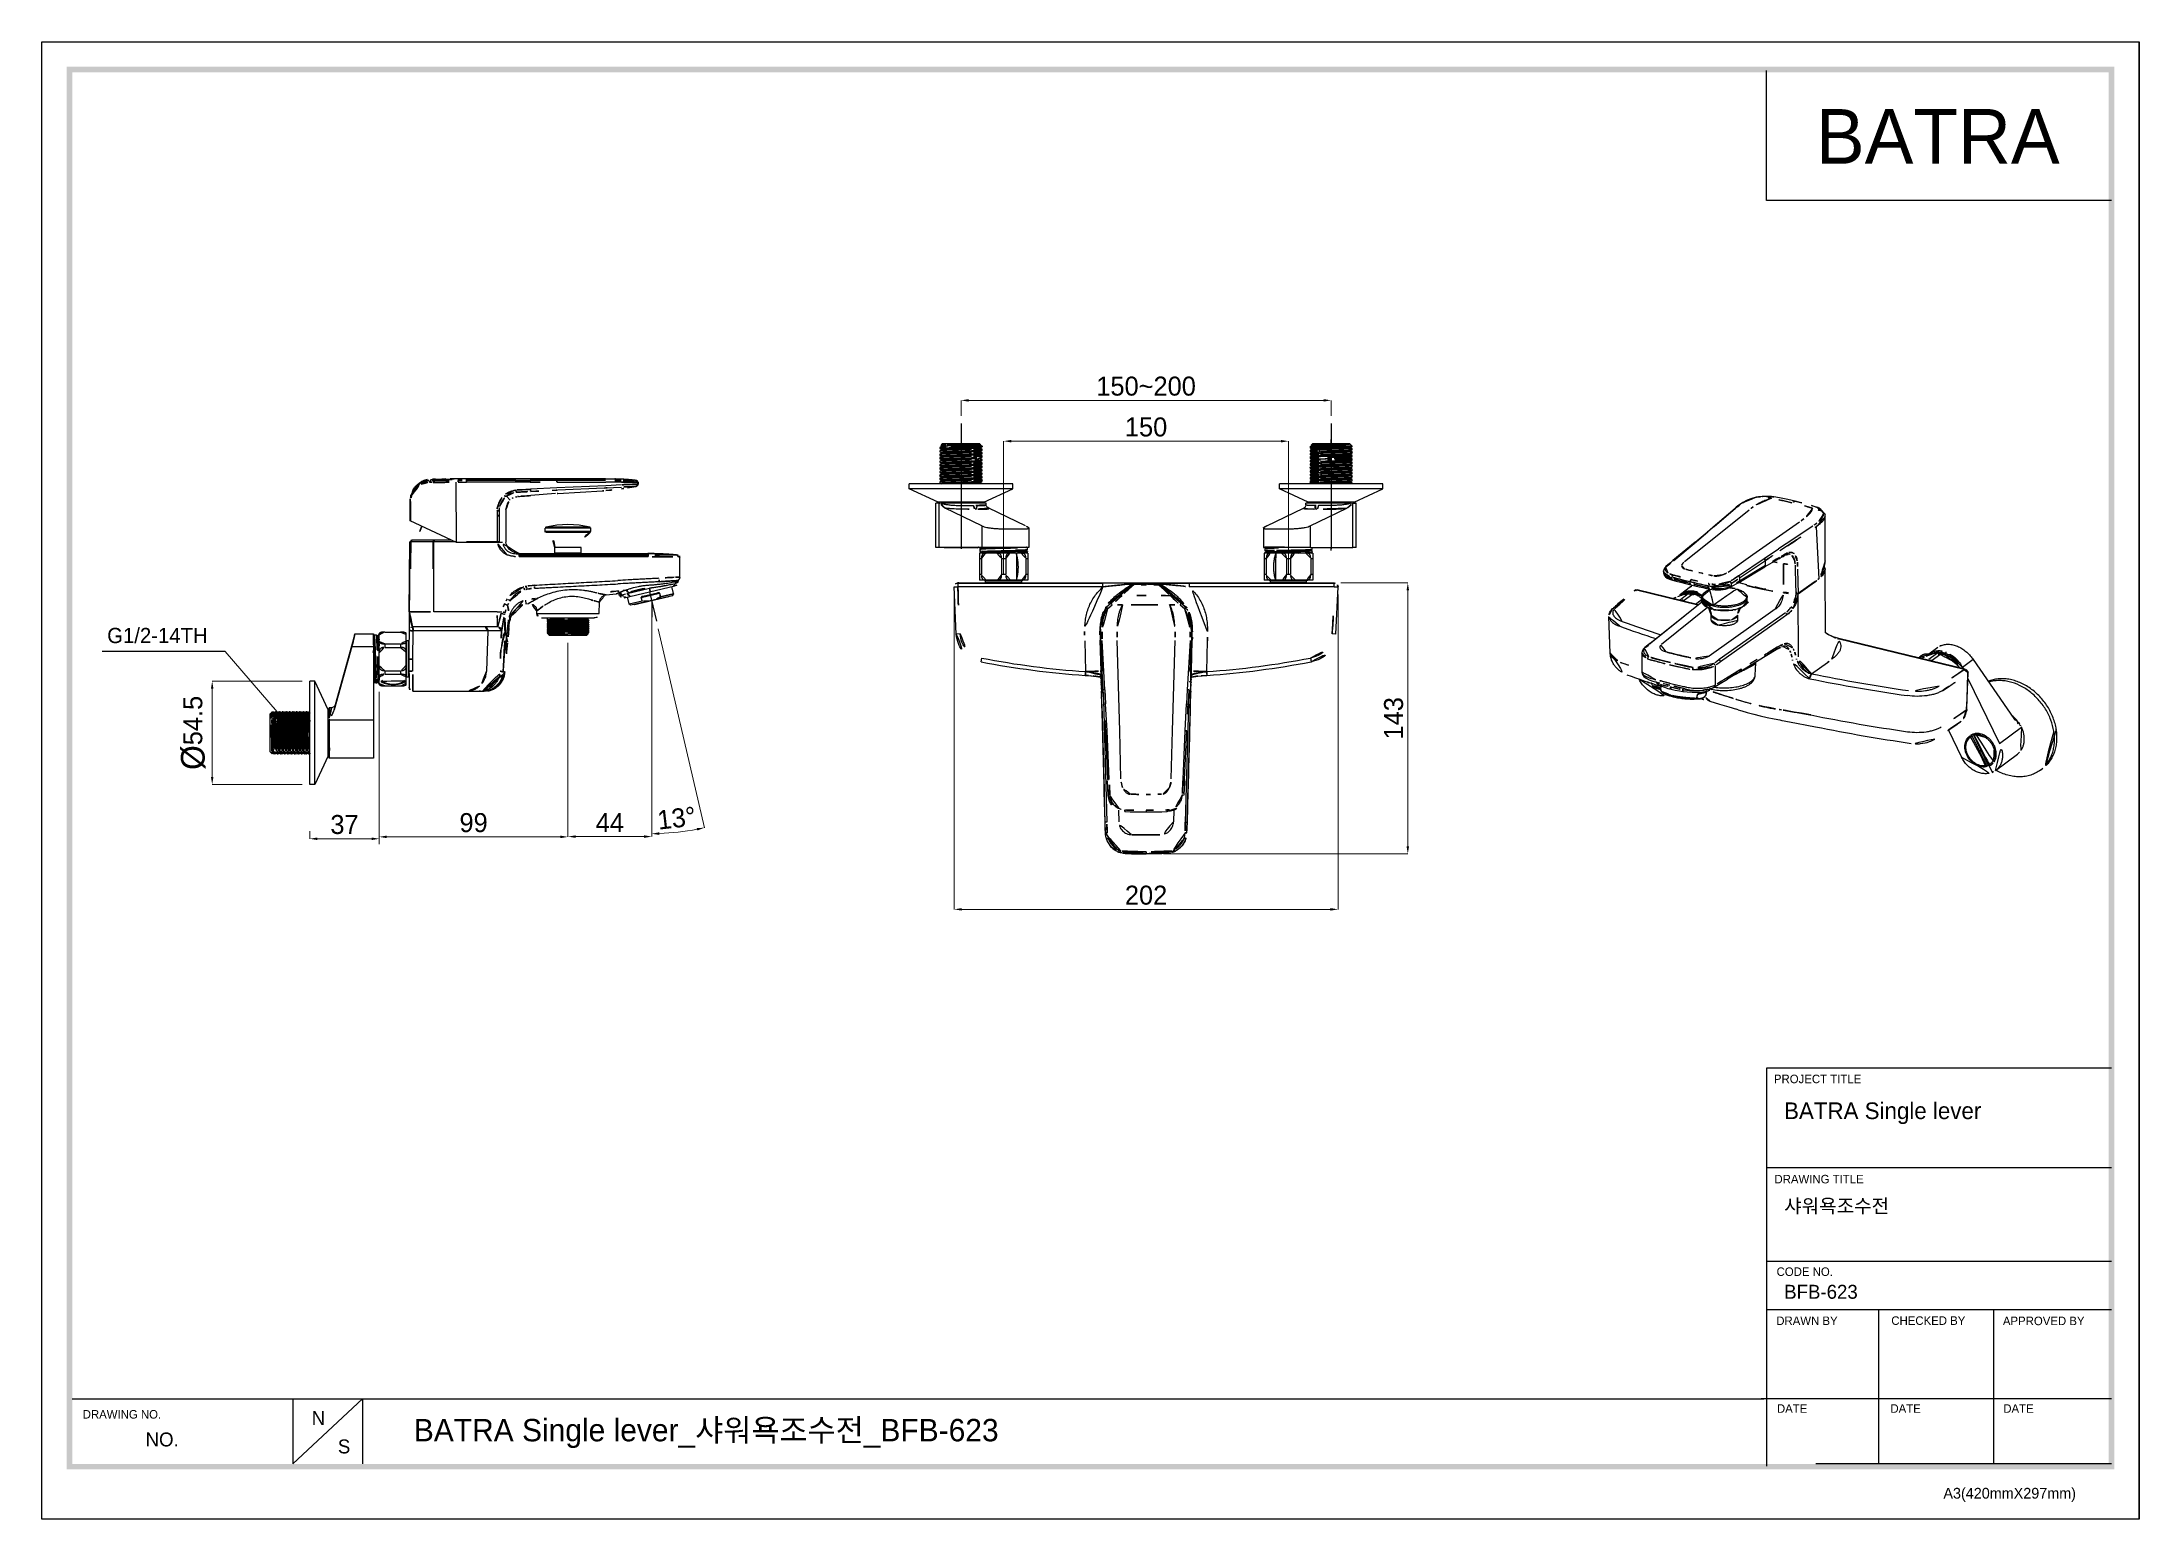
# Model space of a CAD drawing. Extents: x 16296660632 to 16296672895, y -37409619871 to -37409617326.
# Drawn here: x 16296671791 to 16296672895, y -37409618104 to -37409617326 of the extents above; entities outside this region: 1.
import ezdxf

# ---------------------------------------------------------------- set-up
doc = ezdxf.new("R2010")
doc.units = 0
doc.header["$LTSCALE"] = 10
doc.header["$MEASUREMENT"] = 0
doc.header["$PDMODE"] = 3
doc.header["$PDSIZE"] = -10
doc.linetypes.add('ACAD_ISO08W100', pattern=[36, 24, -3, 6, -3])
doc.layers.get('0').update_dxf_attribs({"linetype": 'CONTINUOUS'})
doc.layers.get('DEFPOINTS').update_dxf_attribs({"linetype": 'CONTINUOUS'})
doc.layers.add('02___PRT_ALL_AXES', color=7, linetype='CONTINUOUS')
doc.layers.add('06___PRT_ALL_SURFS', color=7, linetype='CONTINUOUS')
doc.styles.add('Daelim Dimension', font='')
doc.styles.get("Standard").update_dxf_attribs({"font": 'SYMBOL'})
doc.styles.get('Daelim Dimension').set_extended_font_data('나눔고딕')
doc.dimstyles.new('DEFAULT', dxfattribs={"dimscale": 2, "dimtxt": 2, "dimasz": 2, "dimexe": 0, "dimexo": 2, "dimgap": 1, "dimtad": 1, "dimdec": 1, "dimzin": 9, "dimdsep": 46, "dimtxsty": 'Daelim Dimension', "dimcen": 0.5, "dimclrd": 252, "dimclre": 252, "dimclrt": 3, "dimadec": 1, "dimazin": 0, "dimtfac": 1, "dimtdec": 1, "dimtix": 1, "dimtmove": 0, "dimatfit": 3, "dimfxl": 1, "dimtolj": 1, "dimtzin": 1, "dimlwd": 9, "dimlwe": 9, "dimarcsym": 0})
doc.dimstyles.new('NPT', dxfattribs={"dimtxt": 2, "dimasz": 2.5, "dimexe": 1, "dimexo": 0.5, "dimgap": 0.5, "dimtad": 1, "dimdec": 1, "dimdsep": 46, "dimtxsty": 'Standard', "dimcen": 0.5, "dimclrd": 4, "dimclre": 4, "dimclrt": 3, "dimadec": 0, "dimazin": 0, "dimtfac": 1, "dimtdec": 1, "dimtmove": 0, "dimatfit": 3, "dimfxl": 1, "dimlwd": 5, "dimlwe": 5, "dimarcsym": 0})

msp = doc.modelspace()

# ---------------------------------------------------------------- texts
at = {"color": 5, "ltscale": 40, "style": 'Daelim Dimension'}
for s, height, p in [('PROJECT TITLE', 4.48417393, (16296672703.160629, -37409617874.042542)), ('DRAWING TITLE', 4.48417393, (16296672703.448111, -37409617926.818863)), ('CODE NO.', 4.4841739, (16296672704.572639, -37409617975.556267)), ('DRAWN BY', 4.4841739, (16296672704.39679, -37409618001.404137)), ('CHECKED BY', 4.4841739, (16296672764.98292, -37409618001.324623)), ('APPROVED BY', 4.48417393, (16296672823.741899, -37409618001.469482)), ('DRAWING NO.', 4.48417393, (16296671812.56546, -37409618050.668648)), ('DATE', 4.4841739, (16296672704.74704, -37409618047.621132)), ('DATE', 4.4841739, (16296672764.506069, -37409618047.621132)), ('DATE', 4.4841739, (16296672823.948111, -37409618047.621132)), ('A3(420mmX297mm)', 5.65951467, (16296672792.40873, -37409618092.814346))]:
    msp.add_text(s, height=height, dxfattribs=at).set_placement(p)
at = {"ltscale": 0.5, "insert": (16296672725.252001, -37409617361.053627), "char_height": 28.8, "width": 52.90133789, "attachment_point": 1, "style": 'Daelim Dimension'}
msp.add_mtext('BATRA', dxfattribs=at)
at = {"color": 2, "attachment_point": 1, "style": 'Daelim Dimension'}
for s, insert, char_height, width in [('G1/2-14TH', (16296671825.45318, -37409617634.284653), 8, 33.11994765), ('{\\f나눔고딕|b0|i0|c129|p50;BATRA Single lever_샤워욕조수전_BFB-623}', (16296671986.938419, -37409618050.863129), 11.7936, 454.98340307)]:
    msp.add_mtext(s, dxfattribs=dict(at, insert=insert, char_height=char_height, width=width))
at = {"attachment_point": 1, "style": 'Daelim Dimension'}
for s, insert, char_height, width in [('BATRA Single lever', (16296672708.494329, -37409617884.169518), 8.7902703, 141.27953418), ('샤워욕조수전 ', (16296672708.57189, -37409617935.04425), 7.33824, 123.4950755), ('BFB-623', (16296672708.57189, -37409617980.23735), 7.33824, 123.4950755), ('N', (16296671933.15757, -37409618046.729088), 7.33824, 10.2413101), ('NO.', (16296671845.677999, -37409618058.002701), 7.33824, 46.03535868), ('S', (16296671946.92733, -37409618061.68631), 7.33824, 10.2413101)]:
    msp.add_mtext(s, dxfattribs=dict(at, insert=insert, char_height=char_height, width=width))

# ---------------------------------------------------------------- blocks, each defined once
blk = doc.blocks.new('*D21')
at = {"color": 5, "lineweight": 9, "transparency": 16777216}
for p, q in [((16296671968.71418, -37409617667.878487), (16296671968.71418, -37409617745.335869)), ((16296671932.142611, -37409617741.335869), (16296671932.142611, -37409617745.335869)), ((16296671936.142611, -37409617745.335869), (16296671964.71418, -37409617745.335869))]:
    blk.add_line(p, q, dxfattribs=at)
at = {"color": 5, "transparency": 16777216}
for points in [[(16296671936.142611, -37409617744.669197), (16296671936.142611, -37409617746.002533), (16296671932.142611, -37409617745.335869)], [(16296671964.71418, -37409617744.669197), (16296671964.71418, -37409617746.002533), (16296671968.71418, -37409617745.335869)]]:
    blk.add_solid(points, dxfattribs=at)
at = {"layer": 'DEFPOINTS', "color": 0, "transparency": 16777216}
for p in [(16296671968.71418, -37409617663.878487), (16296671932.142611, -37409617745.335869), (16296671968.71418, -37409617745.335869)]:
    blk.add_point(p, dxfattribs=at)
at = {"color": 7, "transparency": 16777216, "insert": (16296671950.4284, -37409617737.885223), "char_height": 10, "attachment_point": 5, "style": 'Daelim Dimension'}
blk.add_mtext('\\A1;37', dxfattribs=at)
blk = doc.blocks.new('*D20')
at = {"color": 5, "lineweight": 9, "transparency": 16777216}
for p, q in [((16296672068.10503, -37409617642.19516), (16296672068.10503, -37409617744.335869)), ((16296671968.71418, -37409617748.217491), (16296671968.71418, -37409617744.335869)), ((16296671972.71418, -37409617744.335869), (16296672064.10503, -37409617744.335869))]:
    blk.add_line(p, q, dxfattribs=at)
at = {"color": 5, "transparency": 16777216}
for points in [[(16296671972.71418, -37409617743.669197), (16296671972.71418, -37409617745.002533), (16296671968.71418, -37409617744.335869)], [(16296672064.10503, -37409617743.669197), (16296672064.10503, -37409617745.002533), (16296672068.10503, -37409617744.335869)]]:
    blk.add_solid(points, dxfattribs=at)
at = {"layer": 'DEFPOINTS', "color": 0, "transparency": 16777216}
for p in [(16296672068.10503, -37409617638.19516), (16296671968.71418, -37409617744.217491), (16296672068.10503, -37409617744.335869)]:
    blk.add_point(p, dxfattribs=at)
at = {"color": 7, "transparency": 16777216, "insert": (16296672018.409611, -37409617736.89238), "char_height": 10, "attachment_point": 5, "style": 'Daelim Dimension'}
blk.add_mtext('\\A1;99', dxfattribs=at)
blk = doc.blocks.new('*D22')
at = {"color": 5, "lineweight": 9, "transparency": 16777216}
for p, q in [((16296672112.20296, -37409617624.04695), (16296672112.20296, -37409617744.18628)), ((16296672068.10503, -37409617740.33587), (16296672068.10503, -37409617744.18628)), ((16296672108.20296, -37409617744.18628), (16296672072.10503, -37409617744.18628))]:
    blk.add_line(p, q, dxfattribs=at)
at = {"color": 5, "transparency": 16777216}
for points in [[(16296672072.10503, -37409617743.51962), (16296672072.10503, -37409617744.85294), (16296672068.10503, -37409617744.18628)], [(16296672108.20296, -37409617743.51962), (16296672108.20296, -37409617744.85294), (16296672112.20296, -37409617744.18628)]]:
    blk.add_solid(points, dxfattribs=at)
at = {"layer": 'DEFPOINTS', "color": 0, "transparency": 16777216}
for p in [(16296672112.20296, -37409617620.04695), (16296672068.10503, -37409617744.18628), (16296672068.10503, -37409617744.33587)]:
    blk.add_point(p, dxfattribs=at)
at = {"color": 7, "transparency": 16777216, "insert": (16296672090.154, -37409617736.85008), "char_height": 10, "attachment_point": 5, "style": 'Daelim Dimension'}
blk.add_mtext('\\A1;44', dxfattribs=at)
blk = doc.blocks.new('*D23')
at = {"color": 5, "lineweight": 9, "transparency": 16777216}
for p, q in [((16296672271.44322, -37409617616.720352), (16296672271.44322, -37409617782.513161)), ((16296672473.63098, -37409617616.720352), (16296672473.63098, -37409617782.513161)), ((16296672275.44322, -37409617782.513161), (16296672469.63098, -37409617782.513161))]:
    blk.add_line(p, q, dxfattribs=at)
at = {"color": 5, "transparency": 16777216}
for points in [[(16296672275.44322, -37409617781.846497), (16296672275.44322, -37409617783.179817), (16296672271.44322, -37409617782.513161)], [(16296672469.63098, -37409617781.846497), (16296672469.63098, -37409617783.179817), (16296672473.63098, -37409617782.513161)]]:
    blk.add_solid(points, dxfattribs=at)
at = {"layer": 'DEFPOINTS', "color": 0, "transparency": 16777216}
for p in [(16296672271.44322, -37409617612.720352), (16296672473.63098, -37409617612.720352), (16296672473.63098, -37409617782.513161)]:
    blk.add_point(p, dxfattribs=at)
at = {"color": 7, "transparency": 16777216, "insert": (16296672372.5371, -37409617775.091133), "char_height": 10, "attachment_point": 5, "style": 'Daelim Dimension'}
blk.add_mtext('\\A1;202', dxfattribs=at)
blk = doc.blocks.new('*D24')
at = {"color": 5, "lineweight": 9, "transparency": 16777216}
for p, q in [((16296672475.10936, -37409617610.563637), (16296672510.367599, -37409617610.563637)), ((16296672510.367599, -37409617614.563637), (16296672510.367599, -37409617749.239067)), ((16296672381.699341, -37409617753.239067), (16296672510.367599, -37409617753.239067))]:
    blk.add_line(p, q, dxfattribs=at)
at = {"color": 5, "transparency": 16777216}
for points in [[(16296672509.700939, -37409617614.563637), (16296672511.034269, -37409617614.563637), (16296672510.367599, -37409617610.563637)], [(16296672509.700939, -37409617749.239067), (16296672511.034269, -37409617749.239067), (16296672510.367599, -37409617753.239067)]]:
    blk.add_solid(points, dxfattribs=at)
at = {"layer": 'DEFPOINTS', "color": 0, "transparency": 16777216}
for p in [(16296672471.10936, -37409617610.563637), (16296672377.699341, -37409617753.239067), (16296672510.367599, -37409617753.239067)]:
    blk.add_point(p, dxfattribs=at)
at = {"color": 7, "transparency": 16777216, "insert": (16296672502.916969, -37409617681.901352), "char_height": 10, "attachment_point": 5, "rotation": 90, "style": 'Daelim Dimension'}
blk.add_mtext('\\A1;143', dxfattribs=at)
blk = doc.blocks.new('*D25')
at = {"color": 5, "lineweight": 9, "transparency": 16777216}
for p, q in [((16296672275.087099, -37409617522.616676), (16296672275.087099, -37409617514.466637)), ((16296672279.087099, -37409617514.466637), (16296672465.987101, -37409617514.466637)), ((16296672469.987101, -37409617522.616676), (16296672469.987101, -37409617514.466637))]:
    blk.add_line(p, q, dxfattribs=at)
at = {"color": 5, "transparency": 16777216}
for points in [[(16296672279.087099, -37409617513.799973), (16296672279.087099, -37409617515.133301), (16296672275.087099, -37409617514.466637)], [(16296672465.987101, -37409617513.799973), (16296672465.987101, -37409617515.133301), (16296672469.987101, -37409617514.466637)]]:
    blk.add_solid(points, dxfattribs=at)
at = {"layer": 'DEFPOINTS', "color": 0, "transparency": 16777216}
for p in [(16296672469.987101, -37409617514.466637), (16296672275.087099, -37409617526.616676), (16296672469.987101, -37409617526.616676)]:
    blk.add_point(p, dxfattribs=at)
at = {"color": 7, "transparency": 16777216, "insert": (16296672372.5371, -37409617507.023148), "char_height": 10, "attachment_point": 5, "style": 'Daelim Dimension'}
blk.add_mtext('\\A1;150~200', dxfattribs=at)
blk = doc.blocks.new('*D26')
at = {"color": 5, "lineweight": 9, "transparency": 16777216}
for p, q in [((16296672297.5371, -37409617606.26368), (16296672297.5371, -37409617535.952713)), ((16296672301.5371, -37409617535.952713), (16296672443.5371, -37409617535.952713)), ((16296672447.5371, -37409617606.26368), (16296672447.5371, -37409617535.952713))]:
    blk.add_line(p, q, dxfattribs=at)
at = {"color": 5, "transparency": 16777216}
for points in [[(16296672301.5371, -37409617535.286049), (16296672301.5371, -37409617536.619377), (16296672297.5371, -37409617535.952713)], [(16296672443.5371, -37409617535.286049), (16296672443.5371, -37409617536.619377), (16296672447.5371, -37409617535.952713)]]:
    blk.add_solid(points, dxfattribs=at)
at = {"layer": 'DEFPOINTS', "color": 0, "transparency": 16777216}
for p in [(16296672447.5371, -37409617535.952713), (16296672297.5371, -37409617610.26368), (16296672447.5371, -37409617610.26368)]:
    blk.add_point(p, dxfattribs=at)
at = {"color": 7, "transparency": 16777216, "insert": (16296672372.5371, -37409617528.523529), "char_height": 10, "attachment_point": 5, "style": 'Daelim Dimension'}
blk.add_mtext('\\A1;150', dxfattribs=at)
blk = doc.blocks.new('*D27')
at = {"color": 5, "lineweight": 9, "transparency": 16777216}
for p, q in [((16296672112.2, -37409617632.7), (16296672112.2, -37409617742.7)), ((16296672115.6, -37409617634.7), (16296672140, -37409617739.5))]:
    blk.add_line(p, q, dxfattribs=at)
blk.add_arc((16296672112.2, -37409617620), 122.6, 271.8693, 281.2214, dxfattribs=at)
at = {"color": 5, "transparency": 16777216}
for points in [[(16296672135.9, -37409617739.7), (16296672136.2, -37409617741), (16296672140, -37409617739.5)], [(16296672116.2, -37409617743.3), (16296672116.2, -37409617741.9), (16296672112.2, -37409617742.7)]]:
    blk.add_solid(points, dxfattribs=at)
at = {"layer": 'DEFPOINTS', "color": 0, "transparency": 16777216}
for p in [(16296672111.1, -37409617615.3), (16296672112.2, -37409617620), (16296672112.2, -37409617628.7), (16296672114.7, -37409617630.8), (16296672121.5, -37409617742.3)]:
    blk.add_point(p, dxfattribs=at)
at = {"color": 7, "transparency": 16777216, "insert": (16296672125.3, -37409617734.5), "char_height": 10, "attachment_point": 5, "rotation": 6.5454, "style": 'Daelim Dimension'}
blk.add_mtext('\\A1;13°', dxfattribs=at)
blk = doc.blocks.new('*D28')
at = {"color": 5, "lineweight": 9, "transparency": 16777216}
for p, q in [((16296671928.142611, -37409617662.308899), (16296671880.74725, -37409617662.308899)), ((16296671880.74725, -37409617666.308899), (16296671880.74725, -37409617712.817162)), ((16296671928.142611, -37409617716.817162), (16296671880.74725, -37409617716.817162))]:
    blk.add_line(p, q, dxfattribs=at)
at = {"color": 5, "transparency": 16777216}
for points in [[(16296671880.080589, -37409617666.308899), (16296671881.413919, -37409617666.308899), (16296671880.74725, -37409617662.308899)], [(16296671880.080589, -37409617712.817162), (16296671881.413919, -37409617712.817162), (16296671880.74725, -37409617716.817162)]]:
    blk.add_solid(points, dxfattribs=at)
at = {"layer": 'DEFPOINTS', "color": 0, "transparency": 16777216}
for p in [(16296671932.142611, -37409617662.308899), (16296671880.74725, -37409617716.817162), (16296671932.142611, -37409617716.817162)]:
    blk.add_point(p, dxfattribs=at)
at = {"color": 7, "transparency": 16777216, "insert": (16296671870.76264, -37409617689.563026), "char_height": 10, "attachment_point": 5, "rotation": 90, "style": 'Daelim Dimension'}
blk.add_mtext('\\A1;{\\H1.25x;\\C256;Ø}54.5', dxfattribs=at)

# ---------------------------------------------------------------- dimensions: what is measured, and where the dimension line sits
dim = msp.add_linear_dim(base=(16296672469.987101, -37409617514.466637), p1=(16296672275.087099, -37409617526.616676), p2=(16296672469.987101, -37409617526.616676), text='150~200', dimstyle='DEFAULT', override={"dimtxt": 5, "dimclrd": 5, "dimclre": 5, "dimclrt": 7})
dim.commit()
dim.dimension.update_dxf_attribs({"geometry": '*D25', "text_midpoint": (16296672372.5371, -37409617507.023148)})
for base, p1, p2, override, picture, middle in [((16296672447.5371, -37409617535.952713), (16296672297.5371, -37409617610.26368), (16296672447.5371, -37409617610.26368), {"dimtxt": 5, "dimclrd": 5, "dimclre": 5, "dimclrt": 7}, '*D26', (16296672372.5371, -37409617528.523529)), ((16296672068.10503, -37409617744.186279), (16296672112.202959, -37409617620.046951), (16296672068.10503, -37409617744.335869), {"dimtxt": 5, "dimdec": 0, "dimclrd": 5, "dimclre": 5, "dimclrt": 7}, '*D22', (16296672090.153999, -37409617736.850082)), ((16296672473.63098, -37409617782.513161), (16296672271.44322, -37409617612.720352), (16296672473.63098, -37409617612.720352), {"dimtxt": 5, "dimdec": 0, "dimclrd": 5, "dimclre": 5, "dimclrt": 7}, '*D23', (16296672372.5371, -37409617775.091133)), ((16296672068.10503, -37409617744.335869), (16296671968.71418, -37409617744.217491), (16296672068.10503, -37409617638.19516), {"dimtxt": 5, "dimdec": 0, "dimclrd": 5, "dimclre": 5, "dimclrt": 7}, '*D20', (16296672018.409611, -37409617736.89238)), ((16296671968.71418, -37409617745.335869), (16296671932.142611, -37409617745.335869), (16296671968.71418, -37409617663.878487), {"dimtxt": 5, "dimdec": 0, "dimclrd": 5, "dimclre": 5, "dimclrt": 7}, '*D21', (16296671950.4284, -37409617737.885223))]:
    dim = msp.add_linear_dim(base=base, p1=p1, p2=p2, dimstyle='DEFAULT', override=override)
    dim.commit()
    dim.dimension.update_dxf_attribs({"geometry": picture, "text_midpoint": middle})
dim = msp.add_angular_dim_2l(base=(16296672121.531691, -37409617742.300667), line1=((16296672111.09326, -37409617615.274803), (16296672114.69451, -37409617630.761597)), line2=((16296672112.202959, -37409617620.046944), (16296672112.202959, -37409617628.671082)), dimstyle='DEFAULT', override={"dimtxt": 5, "dimclrd": 5, "dimclre": 5, "dimclrt": 7, "dimadec": 0})
dim.commit()
dim.dimension.update_dxf_attribs({"geometry": '*D27', "text_midpoint": (16296672126.179171, -37409617741.856903), "dimtype": 162})
dim = msp.add_linear_dim(base=(16296672510.367599, -37409617753.239067), p1=(16296672471.10936, -37409617610.563637), p2=(16296672377.699341, -37409617753.239067), angle=90, dimstyle='DEFAULT', override={"dimtxt": 5, "dimdec": 0, "dimclrd": 5, "dimclre": 5, "dimclrt": 7})
dim.commit()
dim.dimension.update_dxf_attribs({"geometry": '*D24', "text_midpoint": (16296672502.916969, -37409617681.901352)})
dim = msp.add_linear_dim(base=(16296671880.74725, -37409617716.817162), p1=(16296671932.142611, -37409617662.308899), p2=(16296671932.142611, -37409617716.817162), angle=90, text='{\\H1.25x;\\C256;Ø}<>', dimstyle='DEFAULT', override={"dimtxt": 5, "dimclrd": 5, "dimclre": 5, "dimclrt": 7})
dim.commit()
dim.dimension.update_dxf_attribs({"geometry": '*D28', "text_midpoint": (16296671870.76264, -37409617689.563026)})

# ---------------------------------------------------------------- hatches: boundary and pattern name
at = {"ltscale": 0.5}
h = msp.add_hatch(color=5, dxfattribs=at)
h.set_gradient(color1=(0, 0, 255), one_color=1, tint=1)
edge = h.paths.add_edge_path(flags=16)
edge.add_spline(control_points=[(16296660653.825001, -37409619854.891739), (16296660653.825001, -37409619862.145737), (16296660650.51771, -37409619865.679031), (16296660643.69503, -37409619865.679031), (16296660643.69503, -37409619865.679031), (16296660639.022791, -37409619865.590843), (16296660637.81632, -37409619865.563271), (16296660637.81632, -37409619865.563271), (16296660637.81632, -37409619837.724129), (16296660637.81632, -37409619837.724129), (16296660640.23064, -37409619837.478844), (16296660643.66058, -37409619837.438873), (16296660643.70261, -37409619837.438873), (16296660650.705811, -37409619837.438873), (16296660653.825001, -37409619840.775108), (16296660653.825001, -37409619848.194473), (16296660653.825001, -37409619848.194473), (16296660653.825001, -37409619854.891739), (16296660653.825001, -37409619854.891739)], knot_values=[0, 0, 0, 0, 1, 1, 1, 2, 2, 2, 3, 3, 3, 4, 4, 4, 5, 5, 5, 6, 6, 6, 6], degree=3, periodic=0)
edge = h.paths.add_edge_path()
edge.add_spline(control_points=[(16296660643.69503, -37409619832.221619), (16296660639.904051, -37409619832.221619), (16296660634.994089, -37409619832.448303), (16296660633.39006, -37409619832.69635), (16296660632.37995, -37409619832.870667), (16296660631.737789, -37409619833.622391), (16296660631.737789, -37409619834.616653), (16296660631.737789, -37409619834.616653), (16296660631.737789, -37409619868.454399), (16296660631.737789, -37409619868.454399), (16296660631.737789, -37409619869.523758), (16296660632.38271, -37409619870.233437), (16296660633.440359, -37409619870.430496), (16296660634.95689, -37409619870.662018), (16296660639.85375, -37409619870.896294), (16296660643.69503, -37409619870.896294), (16296660654.267349, -37409619870.896294), (16296660659.84634, -37409619865.351059), (16296660659.84634, -37409619854.891739), (16296660659.84634, -37409619854.891739), (16296660659.84634, -37409619848.194473), (16296660659.84634, -37409619848.194473), (16296660659.84634, -37409619837.750313), (16296660654.267349, -37409619832.221619), (16296660643.69503, -37409619832.221619)], knot_values=[0, 0, 0, 0, 1, 1, 1, 2, 2, 2, 3, 3, 3, 4, 4, 4, 5, 5, 5, 6, 6, 6, 7, 7, 7, 8, 8, 8, 8], degree=3, periodic=0)

# ---------------------------------------------------------------- linework, layer by layer
at = {"color": 5, "ltscale": 0.5}
for p, q in [((16296672699.31609, -37409617409.153229), (16296672699.31609, -37409617340.75248)), ((16296672699.31609, -37409617866.138138), (16296672699.31609, -37409618075.648293))]:
    msp.add_line(p, q, dxfattribs=at)
at = {"color": 5, "ltscale": 40}
for p, q in [((16296672880.92189, -37409617409.153229), (16296672699.31609, -37409617409.153229)), ((16296672880.92189, -37409617866.138138), (16296672699.31609, -37409617866.138138)), ((16296672880.92189, -37409617918.63015), (16296672699.31609, -37409617918.63015)), ((16296672880.92189, -37409617918.63015), (16296672699.31609, -37409617918.63015)), ((16296672880.92189, -37409617968.009407), (16296672699.31609, -37409617968.009407)), ((16296672880.92189, -37409617968.009407), (16296672699.31609, -37409617968.009407)), ((16296672880.92189, -37409617993.477219), (16296672699.31609, -37409617993.477219)), ((16296672880.92189, -37409617993.477219), (16296672699.31609, -37409617993.477219)), ((16296672758.30323, -37409617993.477219), (16296672758.30323, -37409618074.549767)), ((16296672818.841141, -37409617993.477219), (16296672818.841141, -37409618074.549767)), ((16296671923.190519, -37409618040.309692), (16296671923.190519, -37409618074.549767)), ((16296671923.190519, -37409618040.309692), (16296671923.190519, -37409618074.549767)), ((16296671959.835871, -37409618040.309692), (16296671923.190519, -37409618074.549767)), ((16296671959.835871, -37409618040.309692), (16296671923.190519, -37409618074.549767)), ((16296671959.835871, -37409618040.309692), (16296671959.835871, -37409618074.549767)), ((16296671959.835871, -37409618040.309692), (16296671959.835871, -37409618074.549767)), ((16296672880.92189, -37409618040.309692), (16296672696.445551, -37409618040.309692)), ((16296672880.92189, -37409618040.309692), (16296672700.73097, -37409618040.309692)), ((16296672880.92189, -37409618074.549767), (16296672725.285231, -37409618074.549767))]:
    msp.add_line(p, q, dxfattribs=at)
at = {"color": 1, "linetype": 'ACAD_ISO08W100'}
for p, q in [((16296672275.087099, -37409617526.616676), (16296672275.087099, -37409617592.68528)), ((16296672469.987101, -37409617526.616676), (16296672469.98711, -37409617592.68528)), ((16296672111.09326, -37409617615.274803), (16296672114.69451, -37409617630.761597))]:
    msp.add_line(p, q, dxfattribs=at)
at = {"color": 7, "linetype": 'Continuous'}
for p, q in [((16296672264.00087, -37409617539.196312), (16296672263.987101, -37409617539.210663)), ((16296672263.987101, -37409617539.823357), (16296672264.00087, -37409617539.837708)), ((16296672264.00087, -37409617541.006317), (16296672263.987101, -37409617541.020653)), ((16296672264.00087, -37409617541.647713), (16296672263.987101, -37409617541.63343)), ((16296672264.00087, -37409617542.816307), (16296672263.987101, -37409617542.830727)), ((16296672265.152451, -37409617538.596008), (16296672264.00087, -37409617539.196312)), ((16296672264.00087, -37409617539.837708), (16296672265.12175, -37409617540.422012)), ((16296672265.152451, -37409617540.406013), (16296672264.00087, -37409617541.006317)), ((16296672264.00087, -37409617541.647713), (16296672265.12175, -37409617542.23201)), ((16296672265.152451, -37409617542.216003), (16296672264.00087, -37409617542.816307)), ((16296672265.23711, -37409617537.363693), (16296672264.38192, -37409617538.218887)), ((16296672264.3864, -37409617538.228661), (16296672264.38192, -37409617538.218887)), ((16296672264.3864, -37409617538.228661), (16296672265.12175, -37409617538.612007)), ((16296672284.937099, -37409617537.363678), (16296672265.237101, -37409617537.363678)), ((16296672286.187099, -37409617538.613708), (16296672280.422939, -37409617538.613708)), ((16296672284.93709, -37409617537.363693), (16296672285.197109, -37409617537.623718)), ((16296672285.021749, -37409617537.723007), (16296672285.19236, -37409617537.634064)), ((16296672285.021749, -37409617539.533012), (16296672286.17333, -37409617538.932709)), ((16296672285.021749, -37409617541.343018), (16296672286.17333, -37409617540.742706)), ((16296672285.021749, -37409617543.153023), (16296672286.17333, -37409617542.552711)), ((16296672285.13205, -37409617537.748512), (16296672285.05245, -37409617537.707008)), ((16296672286.17333, -37409617540.101311), (16296672285.05245, -37409617539.517014)), ((16296672286.17333, -37409617541.911324), (16296672285.05245, -37409617541.327011)), ((16296672285.49807, -37409617537.939331), (16296672285.13205, -37409617537.748512)), ((16296672285.544609, -37409617537.971207), (16296672285.49807, -37409617537.939331)), ((16296672285.54459, -37409617537.971191), (16296672286.187099, -37409617538.613708)), ((16296672286.17333, -37409617540.101311), (16296672286.187099, -37409617540.115662)), ((16296672286.17333, -37409617540.742706), (16296672286.187099, -37409617540.728394)), ((16296672286.17333, -37409617541.911324), (16296672286.187099, -37409617541.925697)), ((16296672286.17333, -37409617542.552711), (16296672286.187099, -37409617542.538353)), ((16296672458.900869, -37409617538.894653), (16296672458.8871, -37409617538.908997)), ((16296672458.8871, -37409617539.52169), (16296672458.900869, -37409617539.536041)), ((16296672458.900869, -37409617540.704643), (16296672458.8871, -37409617540.719002)), ((16296672458.900869, -37409617541.346039), (16296672458.8871, -37409617541.331627)), ((16296672458.900869, -37409617542.514648), (16296672458.8871, -37409617542.528938)), ((16296672460.05245, -37409617538.294342), (16296672458.900869, -37409617538.894653)), ((16296672458.900869, -37409617539.536041), (16296672460.021761, -37409617540.120354)), ((16296672460.05245, -37409617540.10434), (16296672458.900869, -37409617540.704643)), ((16296672458.900869, -37409617541.346039), (16296672460.021761, -37409617541.930344)), ((16296672460.05245, -37409617541.914337), (16296672458.900869, -37409617542.514648)), ((16296672460.13711, -37409617537.363693), (16296672459.48031, -37409617538.0205)), ((16296672459.48488, -37409617538.030457), (16296672459.48031, -37409617538.0205)), ((16296672459.48488, -37409617538.030457), (16296672459.594191, -37409617538.08744)), ((16296672459.594191, -37409617538.08744), (16296672459.909161, -37409617538.25164)), ((16296672459.909161, -37409617538.25164), (16296672460.021761, -37409617538.310341)), ((16296672479.837099, -37409617537.363678), (16296672460.1371, -37409617537.363678)), ((16296672481.087099, -37409617538.613708), (16296672464.22566, -37409617538.613708)), ((16296672479.83709, -37409617537.363693), (16296672481.087099, -37409617538.613708)), ((16296672479.921749, -37409617539.231354), (16296672481.07333, -37409617538.631042)), ((16296672479.921749, -37409617541.041351), (16296672481.07333, -37409617540.44104)), ((16296672479.921749, -37409617542.851349), (16296672481.07333, -37409617542.251053)), ((16296672481.07333, -37409617539.799637), (16296672479.95245, -37409617539.215347)), ((16296672481.07333, -37409617541.60965), (16296672479.95245, -37409617541.025337)), ((16296672481.07333, -37409617543.419647), (16296672479.95245, -37409617542.835342)), ((16296672481.087099, -37409617538.616692), (16296672481.07333, -37409617538.631042)), ((16296672481.07333, -37409617539.799637), (16296672481.087099, -37409617539.814003)), ((16296672481.07333, -37409617540.44104), (16296672481.087099, -37409617540.426697)), ((16296672481.07333, -37409617541.60965), (16296672481.087099, -37409617541.624008)), ((16296672481.07333, -37409617542.251053), (16296672481.087099, -37409617542.236702)), ((16296672264.00087, -37409617543.45771), (16296672263.987101, -37409617543.443398)), ((16296672264.00087, -37409617544.626312), (16296672263.987101, -37409617544.640701)), ((16296672264.00087, -37409617545.267708), (16296672263.987101, -37409617545.253342)), ((16296672264.00087, -37409617546.43631), (16296672263.987101, -37409617546.450653)), ((16296672264.00087, -37409617547.077713), (16296672263.987101, -37409617547.063377)), ((16296672264.00087, -37409617548.246323), (16296672263.987101, -37409617548.260681)), ((16296672264.00087, -37409617548.887711), (16296672263.987101, -37409617548.873413)), ((16296672264.00087, -37409617550.056313), (16296672263.987101, -37409617550.070717)), ((16296672264.00087, -37409617550.697708), (16296672263.987101, -37409617550.68335)), ((16296672264.00087, -37409617551.86631), (16296672263.987101, -37409617551.880653)), ((16296672264.00087, -37409617552.507713), (16296672263.987101, -37409617552.493347)), ((16296672264.00087, -37409617553.676323), (16296672263.987101, -37409617553.690651)), ((16296672264.00087, -37409617543.45771), (16296672265.12175, -37409617544.042007)), ((16296672265.152451, -37409617544.026009), (16296672264.00087, -37409617544.626312)), ((16296672264.00087, -37409617545.267708), (16296672265.12175, -37409617545.852013)), ((16296672265.152451, -37409617545.836014), (16296672264.00087, -37409617546.43631)), ((16296672264.00087, -37409617547.077713), (16296672265.12175, -37409617547.66201)), ((16296672265.152451, -37409617547.646004), (16296672264.00087, -37409617548.246323)), ((16296672264.00087, -37409617548.887711), (16296672265.12175, -37409617549.472008)), ((16296672265.152451, -37409617549.456009), (16296672264.00087, -37409617550.056313)), ((16296672264.00087, -37409617550.697708), (16296672265.12175, -37409617551.282013)), ((16296672265.152451, -37409617551.266006), (16296672264.00087, -37409617551.86631)), ((16296672264.00087, -37409617552.507713), (16296672265.12175, -37409617553.09201)), ((16296672265.152451, -37409617553.075996), (16296672264.00087, -37409617553.676323)), ((16296672285.021749, -37409617544.963013), (16296672286.17333, -37409617544.362709)), ((16296672285.021749, -37409617546.773018), (16296672286.17333, -37409617546.172707)), ((16296672285.021749, -37409617548.583023), (16296672286.17333, -37409617547.982712)), ((16296672285.021749, -37409617550.393013), (16296672286.17333, -37409617549.792709)), ((16296672285.021749, -37409617552.203018), (16296672286.17333, -37409617551.602707)), ((16296672285.021749, -37409617554.013023), (16296672286.17333, -37409617553.412697)), ((16296672286.17333, -37409617543.721313), (16296672285.05245, -37409617543.137009)), ((16296672286.17333, -37409617545.531311), (16296672285.05245, -37409617544.947006)), ((16296672286.17333, -37409617547.341316), (16296672285.05245, -37409617546.757011)), ((16296672286.17333, -37409617549.151314), (16296672285.05245, -37409617548.567009)), ((16296672286.17333, -37409617550.961311), (16296672285.05245, -37409617550.377007)), ((16296672286.17333, -37409617552.771317), (16296672285.05245, -37409617552.187012)), ((16296672286.17333, -37409617543.721313), (16296672286.187099, -37409617543.735649)), ((16296672286.17333, -37409617544.362709), (16296672286.187099, -37409617544.348358)), ((16296672286.17333, -37409617545.531311), (16296672286.187099, -37409617545.545662)), ((16296672286.17333, -37409617546.172707), (16296672286.187099, -37409617546.158348)), ((16296672286.17333, -37409617547.341316), (16296672286.187099, -37409617547.355652)), ((16296672286.17333, -37409617547.982712), (16296672286.187099, -37409617547.96843)), ((16296672286.17333, -37409617549.151314), (16296672286.187099, -37409617549.165733)), ((16296672286.17333, -37409617549.792709), (16296672286.187099, -37409617549.778419)), ((16296672286.17333, -37409617550.961311), (16296672286.187099, -37409617550.975723)), ((16296672286.17333, -37409617551.602707), (16296672286.187099, -37409617551.588348)), ((16296672286.17333, -37409617552.771317), (16296672286.187099, -37409617552.785652)), ((16296672286.17333, -37409617553.412697), (16296672286.187099, -37409617553.398354)), ((16296672458.900869, -37409617543.156036), (16296672458.8871, -37409617543.141617)), ((16296672458.900869, -37409617544.324654), (16296672458.8871, -37409617544.338921)), ((16296672458.900869, -37409617544.966042), (16296672458.8871, -37409617544.951698)), ((16296672458.900869, -37409617546.134644), (16296672458.8871, -37409617546.149002)), ((16296672458.900869, -37409617546.776039), (16296672458.8871, -37409617546.761703)), ((16296672458.900869, -37409617547.944649), (16296672458.8871, -37409617547.959007)), ((16296672458.900869, -37409617548.586037), (16296672458.8871, -37409617548.571701)), ((16296672458.900869, -37409617549.754646), (16296672458.8871, -37409617549.768997)), ((16296672458.900869, -37409617550.396042), (16296672458.8871, -37409617550.381653)), ((16296672458.900869, -37409617551.564636), (16296672458.8871, -37409617551.578957)), ((16296672458.900869, -37409617552.206039), (16296672458.8871, -37409617552.191704)), ((16296672458.900869, -37409617553.374649), (16296672458.8871, -37409617553.389)), ((16296672458.900869, -37409617543.156036), (16296672460.021761, -37409617543.740341)), ((16296672460.05245, -37409617543.724342), (16296672458.900869, -37409617544.324654)), ((16296672458.900869, -37409617544.966042), (16296672460.021761, -37409617545.550346)), ((16296672460.05245, -37409617545.53434), (16296672458.900869, -37409617546.134644)), ((16296672458.900869, -37409617546.776039), (16296672460.021761, -37409617547.360336)), ((16296672460.05245, -37409617547.344337), (16296672458.900869, -37409617547.944649)), ((16296672458.900869, -37409617548.586037), (16296672460.021761, -37409617549.170341)), ((16296672460.05245, -37409617549.154343), (16296672458.900869, -37409617549.754646)), ((16296672458.900869, -37409617550.396042), (16296672460.021761, -37409617550.980347)), ((16296672460.05245, -37409617550.96434), (16296672458.900869, -37409617551.564636)), ((16296672458.900869, -37409617552.206039), (16296672460.021761, -37409617552.790337)), ((16296672460.05245, -37409617552.774338), (16296672458.900869, -37409617553.374649)), ((16296672479.921749, -37409617544.661346), (16296672481.07333, -37409617544.061043)), ((16296672479.921749, -37409617546.471352), (16296672481.07333, -37409617545.87104)), ((16296672479.921749, -37409617548.281349), (16296672481.07333, -37409617547.681038)), ((16296672479.921749, -37409617550.091347), (16296672481.07333, -37409617549.491043)), ((16296672479.921749, -37409617551.901352), (16296672481.07333, -37409617551.301041)), ((16296672479.921749, -37409617553.711349), (16296672481.07333, -37409617553.111038)), ((16296672481.07333, -37409617545.229637), (16296672479.95245, -37409617544.645348)), ((16296672481.07333, -37409617547.03965), (16296672479.95245, -37409617546.455353)), ((16296672481.07333, -37409617548.849648), (16296672479.95245, -37409617548.265343)), ((16296672481.07333, -37409617550.659653), (16296672479.95245, -37409617550.075348)), ((16296672481.07333, -37409617552.46965), (16296672479.95245, -37409617551.885353)), ((16296672481.07333, -37409617554.279648), (16296672479.95245, -37409617553.695343)), ((16296672481.07333, -37409617543.419647), (16296672481.087099, -37409617543.434013)), ((16296672481.07333, -37409617544.061043), (16296672481.087099, -37409617544.046692)), ((16296672481.07333, -37409617545.229637), (16296672481.087099, -37409617545.244003)), ((16296672481.07333, -37409617545.87104), (16296672481.087099, -37409617545.856697)), ((16296672481.07333, -37409617547.03965), (16296672481.087099, -37409617547.054024)), ((16296672481.07333, -37409617547.681038), (16296672481.087099, -37409617547.666656)), ((16296672481.07333, -37409617548.849648), (16296672481.087099, -37409617548.863968)), ((16296672481.07333, -37409617549.491043), (16296672481.087099, -37409617549.476624)), ((16296672481.07333, -37409617550.659653), (16296672481.087099, -37409617550.673927)), ((16296672481.07333, -37409617551.301041), (16296672481.087099, -37409617551.286697)), ((16296672481.07333, -37409617552.46965), (16296672481.087099, -37409617552.484001)), ((16296672481.07333, -37409617553.111038), (16296672481.087099, -37409617553.096703)), ((16296671985.419849, -37409617564.458389), (16296671985.47373, -37409617564.473083)), ((16296671990.91758, -37409617557.259201), (16296671991.13401, -37409617557.652237)), ((16296671995.881611, -37409617556.265907), (16296671995.881559, -37409617556.591766)), ((16296671995.889299, -37409617555.964882), (16296671995.881611, -37409617556.265907)), ((16296671997.8846, -37409617556.645844), (16296671997.94902, -37409617556.648087)), ((16296672010.212049, -37409617555.791153), (16296672008.16958, -37409617555.812233)), ((16296672010.20509, -37409617557.614403), (16296672014.667891, -37409617557.61245)), ((16296672010.212049, -37409617555.791153), (16296672010.21068, -37409617556.028297)), ((16296672010.21068, -37409617556.028297), (16296672010.21174, -37409617556.623894)), ((16296672011.68058, -37409617555.776207), (16296672010.212049, -37409617555.791153)), ((16296672012.57382, -37409617555.767197), (16296672011.68058, -37409617555.776207)), ((16296672014.665131, -37409617555.746277), (16296672012.57382, -37409617555.767197)), ((16296672040.662889, -37409617556.610558), (16296672014.659031, -37409617556.61937)), ((16296672062.20503, -37409617555.964859), (16296672014.663589, -37409617555.964859)), ((16296672014.665131, -37409617555.746277), (16296672014.66514, -37409617555.964767)), ((16296672014.665569, -37409617556.585121), (16296672014.665569, -37409617555.964737)), ((16296672087.61179, -37409617555.746246), (16296672014.666679, -37409617555.746262)), ((16296672040.709709, -37409617557.599388), (16296672014.6675, -37409617557.609756)), ((16296672037.65336, -37409617566.96273), (16296672035.68856, -37409617564.852547)), ((16296672040.662889, -37409617556.610641), (16296672048.110069, -37409617556.607407)), ((16296672048.156309, -37409617557.594887), (16296672040.709709, -37409617557.598343)), ((16296672048.58009, -37409617564.593452), (16296672046.49172, -37409617564.754837)), ((16296672062.20504, -37409617556.602272), (16296672048.110081, -37409617556.607788)), ((16296672062.20504, -37409617560.52813), (16296672048.349239, -37409617561.277367)), ((16296672061.60585, -37409617563.594101), (16296672048.58008, -37409617564.593407)), ((16296672059.86751, -37409617561.831543), (16296672061.80052, -37409617561.727257)), ((16296672062.20503, -37409617555.746262), (16296672062.20503, -37409617555.964859)), ((16296672087.611799, -37409617555.964813), (16296672062.20503, -37409617555.96489)), ((16296672062.20504, -37409617555.964851), (16296672062.20503, -37409617556.603378)), ((16296672062.20505, -37409617557.58931), (16296672087.975321, -37409617557.581322)), ((16296672087.975321, -37409617559.400879), (16296672062.205059, -37409617560.52813)), ((16296672087.89571, -37409617556.605408), (16296672062.205111, -37409617556.59314)), ((16296672087.08791, -37409617560.626892), (16296672062.754789, -37409617561.682587)), ((16296672062.80485, -37409617563.511398), (16296672086.251011, -37409617562.075577)), ((16296672087.61182, -37409617555.964813), (16296672087.61179, -37409617555.746262)), ((16296672087.61179, -37409617555.746262), (16296672087.62356, -37409617555.746262)), ((16296672092.149099, -37409617555.964813), (16296672087.61182, -37409617555.964813)), ((16296672087.65246, -37409617555.746262), (16296672087.61585, -37409617555.746262)), ((16296672087.62356, -37409617555.746262), (16296672087.65906, -37409617555.746262)), ((16296672087.68751, -37409617555.746277), (16296672087.64275, -37409617555.746262)), ((16296672087.767839, -37409617555.746338), (16296672087.64275, -37409617555.746262)), ((16296672087.65906, -37409617555.746262), (16296672087.71979, -37409617555.7463)), ((16296672087.71979, -37409617555.7463), (16296672087.76902, -37409617555.746338)), ((16296672087.92186, -37409617555.746567), (16296672087.72611, -37409617555.7463)), ((16296672087.76902, -37409617555.746338), (16296672087.92186, -37409617555.746567)), ((16296672087.880039, -37409617560.592552), (16296672092.023081, -37409617560.353783)), ((16296672096.222771, -37409617558.918007), (16296672087.9744, -37409617559.400917)), ((16296672096.22274, -37409617557.589302), (16296672087.97624, -37409617557.581322)), ((16296672092.023081, -37409617560.353783), (16296672096.23772, -37409617560.110237)), ((16296672095.65118, -37409617555.964844), (16296672092.14909, -37409617555.964813)), ((16296672095.65118, -37409617555.964844), (16296672095.8267, -37409617555.970352)), ((16296672095.65136, -37409617555.959518), (16296672095.69899, -37409617555.962059)), ((16296672095.698709, -37409617555.964851), (16296672095.65279, -37409617555.964844)), ((16296672095.727461, -37409617555.964867), (16296672095.698851, -37409617555.964851)), ((16296672095.69886, -37409617555.964851), (16296672095.82839, -37409617555.969803)), ((16296672095.69899, -37409617555.962059), (16296672095.751619, -37409617555.964867)), ((16296672095.751619, -37409617555.964867), (16296672095.727461, -37409617555.964867)), ((16296672095.751631, -37409617555.964867), (16296672095.82811, -37409617555.969009)), ((16296672096.1231, -37409617555.980431), (16296672095.827629, -37409617555.969757)), ((16296672095.82811, -37409617555.969009), (16296672095.869289, -37409617555.971237)), ((16296672096.28224, -37409617557.589943), (16296672096.22274, -37409617557.589302)), ((16296672096.28224, -37409617558.914436), (16296672096.222771, -37409617558.918007)), ((16296672096.237711, -37409617560.10994), (16296672096.238951, -37409617560.106819)), ((16296672099.424509, -37409617560.550491), (16296672101.783319, -37409617560.149849)), ((16296672101.783319, -37409617560.149849), (16296672104.01442, -37409617559.735062)), ((16296672102.565479, -37409617556.469238), (16296672102.49268, -37409617556.461197)), ((16296672102.70644, -37409617556.484947), (16296672102.565479, -37409617556.469238)), ((16296672102.84045, -37409617556.500076), (16296672102.70644, -37409617556.484947)), ((16296672102.968281, -37409617556.514679), (16296672102.84045, -37409617556.500076)), ((16296672103.091311, -37409617556.528877), (16296672102.968281, -37409617556.514679)), ((16296672103.21084, -37409617556.542831), (16296672103.091311, -37409617556.528877)), ((16296672103.327, -37409617556.556519), (16296672103.21084, -37409617556.542831)), ((16296672103.439159, -37409617556.569862), (16296672103.327, -37409617556.556519)), ((16296672103.60393, -37409617556.589607), (16296672103.439159, -37409617556.569862)), ((16296672103.496599, -37409617556.576813), (16296672103.497219, -37409617556.576889)), ((16296672103.497219, -37409617556.576889), (16296672103.629589, -37409617556.592758)), ((16296672103.631769, -37409617556.59304), (16296672103.56333, -37409617556.58477)), ((16296672103.650459, -37409617556.595093), (16296672103.60393, -37409617556.589607)), ((16296672103.70808, -37409617556.601784), (16296672103.650459, -37409617556.595093)), ((16296672103.77141, -37409617556.609016), (16296672103.70808, -37409617556.601784)), ((16296672103.831011, -37409617556.615753), (16296672103.77141, -37409617556.609016)), ((16296672104.01453, -37409617559.735008), (16296672103.81279, -37409617559.773956)), ((16296672103.91017, -37409617556.624557), (16296672103.831011, -37409617556.615753)), ((16296672104.02132, -37409617556.636719), (16296672103.91017, -37409617556.624557)), ((16296672104.02351, -37409617556.638458), (16296672103.9641, -37409617556.633682)), ((16296672104.01442, -37409617559.735062), (16296672104.01453, -37409617559.735008)), ((16296672104.0145, -37409617559.735039), (16296672104.31683, -37409617559.633263)), ((16296672104.02132, -37409617556.636719), (16296672104.06814, -37409617556.641823)), ((16296672104.095591, -37409617556.644821), (16296672104.02351, -37409617556.638458)), ((16296672104.09514, -37409617556.644783), (16296672104.06814, -37409617556.641823)), ((16296672104.06814, -37409617556.641823), (16296672104.09514, -37409617556.644783)), ((16296672104.31683, -37409617559.633263), (16296672104.622009, -37409617559.417847)), ((16296672104.622009, -37409617559.417847), (16296672104.84667, -37409617559.118233)), ((16296672104.817829, -37409617558.527687), (16296672104.817829, -37409617557.625427)), ((16296672104.98625, -37409617557.63884), (16296672104.817829, -37409617557.625427)), ((16296672104.84667, -37409617559.118233), (16296672104.96809, -37409617558.764587)), ((16296672104.96809, -37409617558.764587), (16296672104.98621, -37409617558.566856)), ((16296672104.98625, -37409617557.63884), (16296672104.98625, -37409617558.556923)), ((16296672247.832979, -37409617561.022903), (16296672247.832979, -37409617558.363678)), ((16296672263.027519, -37409617568.113678), (16296672247.832979, -37409617561.022903)), ((16296672302.341221, -37409617561.022903), (16296672247.832979, -37409617561.022903)), ((16296672302.34096, -37409617558.363678), (16296672247.833241, -37409617558.363678)), ((16296672264.00087, -37409617554.317711), (16296672263.987101, -37409617554.303352)), ((16296672264.00087, -37409617555.486313), (16296672263.987101, -37409617555.500664)), ((16296672264.00087, -37409617556.127708), (16296672263.987101, -37409617556.113426)), ((16296672264.00087, -37409617557.29631), (16296672263.987101, -37409617557.310738)), ((16296672263.987101, -37409617557.923363), (16296672263.990471, -37409617557.91626)), ((16296672264.00087, -37409617557.937714), (16296672263.987101, -37409617557.923363)), ((16296672264.00087, -37409617554.317711), (16296672265.12175, -37409617554.902008)), ((16296672265.152451, -37409617554.886009), (16296672264.00087, -37409617555.486313)), ((16296672264.00087, -37409617556.127708), (16296672265.12175, -37409617556.712013)), ((16296672265.152451, -37409617556.696007), (16296672264.00087, -37409617557.29631)), ((16296672264.00087, -37409617557.937714), (16296672264.81805, -37409617558.363678)), ((16296672285.021749, -37409617555.823013), (16296672286.17333, -37409617555.22271)), ((16296672285.021749, -37409617557.633018), (16296672286.17333, -37409617557.032707)), ((16296672286.17333, -37409617554.581306), (16296672285.05245, -37409617553.997009)), ((16296672286.17333, -37409617556.391312), (16296672285.05245, -37409617555.807007)), ((16296672286.17333, -37409617558.201317), (16296672285.05245, -37409617557.617012)), ((16296672286.17333, -37409617554.581306), (16296672286.187099, -37409617554.595657)), ((16296672286.17333, -37409617555.22271), (16296672286.187099, -37409617555.208389)), ((16296672286.17333, -37409617556.391312), (16296672286.187099, -37409617556.405701)), ((16296672286.17333, -37409617557.032707), (16296672286.187099, -37409617557.018349)), ((16296672286.17333, -37409617558.201317), (16296672286.187099, -37409617558.215652)), ((16296672287.14669, -37409617568.113678), (16296672302.341221, -37409617561.022903)), ((16296672302.341221, -37409617561.022903), (16296672302.341221, -37409617558.363678)), ((16296672442.732981, -37409617561.022903), (16296672442.732981, -37409617558.363678)), ((16296672497.24122, -37409617561.022903), (16296672442.732981, -37409617561.022903)), ((16296672457.927521, -37409617568.113678), (16296672442.732981, -37409617561.022903)), ((16296672497.24114, -37409617558.363678), (16296672442.733061, -37409617558.363678)), ((16296672458.900869, -37409617554.016037), (16296672458.8871, -37409617554.001694)), ((16296672458.900869, -37409617555.184647), (16296672458.8871, -37409617555.198997)), ((16296672458.900869, -37409617555.826042), (16296672458.8871, -37409617555.811638)), ((16296672458.900869, -37409617556.994637), (16296672458.8871, -37409617557.008942)), ((16296672458.900869, -37409617557.63604), (16296672458.8871, -37409617557.621658)), ((16296672458.900869, -37409617554.016037), (16296672460.021761, -37409617554.600342)), ((16296672460.05245, -37409617554.584343), (16296672458.900869, -37409617555.184647)), ((16296672458.900869, -37409617555.826042), (16296672460.021761, -37409617556.410347)), ((16296672460.05245, -37409617556.394341), (16296672458.900869, -37409617556.994637)), ((16296672458.900869, -37409617557.63604), (16296672460.021761, -37409617558.220337)), ((16296672460.05245, -37409617558.204338), (16296672459.74683, -37409617558.363678)), ((16296672479.921749, -37409617555.521347), (16296672481.07333, -37409617554.921043)), ((16296672479.921749, -37409617557.331352), (16296672481.07333, -37409617556.731041)), ((16296672481.07333, -37409617556.089653), (16296672479.95245, -37409617555.505341)), ((16296672481.07333, -37409617557.899643), (16296672479.95245, -37409617557.315353)), ((16296672481.07333, -37409617554.279648), (16296672481.087099, -37409617554.294006)), ((16296672481.07333, -37409617554.921043), (16296672481.087099, -37409617554.9067)), ((16296672481.07333, -37409617556.089653), (16296672481.087099, -37409617556.103996)), ((16296672481.07333, -37409617556.731041), (16296672481.087099, -37409617556.716698)), ((16296672481.07333, -37409617557.899643), (16296672481.087099, -37409617557.914001)), ((16296672482.04669, -37409617568.113678), (16296672497.24122, -37409617561.022903)), ((16296672497.24122, -37409617561.022903), (16296672497.24122, -37409617558.363678)), ((16296671984.98723, -37409617577.887604), (16296671984.98723, -37409617567.744881)), ((16296671985.226601, -37409617567.744881), (16296671984.98723, -37409617567.744881)), ((16296671985.06601, -37409617566.332443), (16296671985.07729, -37409617566.233353)), ((16296671985.226601, -37409617567.744881), (16296671985.226601, -37409617577.999229)), ((16296672030.793711, -37409617575.196327), (16296672030.767099, -37409617588.033287)), ((16296672030.794069, -37409617575.084717), (16296672030.793711, -37409617575.196327)), ((16296672030.79884, -37409617572.615952), (16296672030.794069, -37409617575.084717)), ((16296672031.873871, -37409617572.579941), (16296672031.87273, -37409617572.679817)), ((16296672031.87273, -37409617572.679817), (16296672031.874331, -37409617575.258163)), ((16296672031.874331, -37409617575.258163), (16296672031.879499, -37409617589.233353)), ((16296672035.422791, -37409617572.086418), (16296672035.422991, -37409617589.104897)), ((16296672042.00663, -37409617565.097191), (16296672041.651051, -37409617565.128937)), ((16296672263.612261, -37409617568.56131), (16296672261.837099, -37409617568.56131)), ((16296672287.14666, -37409617568.113678), (16296672263.02754, -37409617568.113678)), ((16296672288.337099, -37409617568.56131), (16296672264.606119, -37409617568.56131)), ((16296672288.337099, -37409617569.440086), (16296672288.337099, -37409617569.440308)), ((16296672480.468081, -37409617568.56131), (16296672456.737101, -37409617568.56131)), ((16296672456.737101, -37409617569.440086), (16296672456.737101, -37409617569.440292)), ((16296672482.04668, -37409617568.113678), (16296672457.927521, -37409617568.113678)), ((16296672481.461941, -37409617568.56131), (16296672483.237101, -37409617568.56131)), ((16296672668.019859, -37409617589.852966), (16296672690.141529, -37409617572.059479)), ((16296672671.22744, -37409617581.020523), (16296672682.74596, -37409617571.150711)), ((16296672671.74744, -37409617580.856079), (16296672682.88887, -37409617571.317719)), ((16296672683.33884, -37409617570.671402), (16296672682.739889, -37409617571.15593)), ((16296672682.88887, -37409617571.317719), (16296672683.26948, -37409617570.99205)), ((16296672686.85367, -37409617568.19606), (16296672684.946091, -37409617569.47216)), ((16296672684.946819, -37409617569.471626), (16296672684.946091, -37409617569.47216)), ((16296672693.78104, -37409617565.429489), (16296672693.77722, -37409617565.430283)), ((16296672695.02294, -37409617565.29187), (16296672693.98563, -37409617565.398697)), ((16296672699.380199, -37409617565.005341), (16296672697.001789, -37409617565.106079)), ((16296672697.007401, -37409617565.165154), (16296672697.065821, -37409617565.160011)), ((16296672703.09207, -37409617565.310013), (16296672703.087469, -37409617565.309273)), ((16296672715.07616, -37409617567.696083), (16296672717.807039, -37409617568.382889)), ((16296672726.119089, -37409617570.822563), (16296672726.135759, -37409617570.828934)), ((16296672726.1371, -37409617570.828499), (16296672726.170401, -37409617570.840118)), ((16296672729.943649, -37409617574.227882), (16296672729.57905, -37409617573.781593)), ((16296672730.1369, -37409617599.046303), (16296672730.20783, -37409617575.172333)), ((16296672730.20223, -37409617575.171257), (16296672730.188141, -37409617574.819969)), ((16296672009.318251, -37409617589.233353), (16296671984.98723, -37409617577.887604)), ((16296672661.678089, -37409617589.157791), (16296672667.927691, -37409617583.841118)), ((16296672662.16457, -37409617589.017639), (16296672668.44005, -37409617583.678963)), ((16296672671.240511, -37409617581.026718), (16296672667.93475, -37409617583.849213)), ((16296672671.74745, -37409617580.856163), (16296672668.4403, -37409617583.678673)), ((16296672692.13839, -37409617595.673523), (16296672716.69957, -37409617578.468536)), ((16296672723.57345, -37409617580.718651), (16296672709.56111, -37409617589.981697)), ((16296671984.88059, -37409617589.02462), (16296671984.342529, -37409617650.679932)), ((16296671984.56027, -37409617625.764641), (16296671984.88089, -37409617589.02462)), ((16296671997.028589, -37409617589.025543), (16296671985.354521, -37409617589.022171)), ((16296671986.1175, -37409617588.033371), (16296671985.880541, -37409617588.033371)), ((16296672006.74485, -37409617588.033348), (16296671985.88055, -37409617588.033348)), ((16296671997.410089, -37409617625.768356), (16296671997.50795, -37409617589.024628)), ((16296672009.318251, -37409617589.02462), (16296671997.5082, -37409617589.02462)), ((16296672033.631861, -37409617589.233353), (16296672009.318251, -37409617589.233353)), ((16296672030.8703, -37409617589.02462), (16296672014.588949, -37409617589.02462)), ((16296672030.767099, -37409617588.033287), (16296672030.764629, -37409617589.233353)), ((16296672035.598009, -37409617589.939796), (16296672035.44878, -37409617589.227943)), ((16296672036.22419, -37409617591.449448), (16296672035.598009, -37409617589.939796)), ((16296672037.202431, -37409617592.805763), (16296672036.22419, -37409617591.449448)), ((16296672038.477421, -37409617593.874298), (16296672037.202431, -37409617592.805763)), ((16296672039.91531, -37409617594.593719), (16296672038.477421, -37409617593.874298)), ((16296672041.37406, -37409617594.964653), (16296672039.91531, -37409617594.593719)), ((16296672042.32284, -37409617595.033348), (16296672041.37406, -37409617594.964653)), ((16296672042.32266, -37409617595.91748), (16296672042.32268, -37409617595.316978)), ((16296672042.32284, -37409617595.033348), (16296672042.32284, -37409617595.317177)), ((16296672042.32284, -37409617595.033348), (16296672062.60503, -37409617595.033569)), ((16296672042.32284, -37409617595.317497), (16296672110.162901, -37409617595.316856)), ((16296672042.32412, -37409617595.916817), (16296672046.09926, -37409617595.916649)), ((16296672046.122129, -37409617596.895882), (16296672042.34741, -37409617596.896011)), ((16296672046.099279, -37409617595.916786), (16296672110.313311, -37409617595.917358)), ((16296672110.33589, -37409617596.897247), (16296672046.122271, -37409617596.895821)), ((16296672062.791941, -37409617594.893951), (16296672062.791189, -37409617595.036819)), ((16296672073.418119, -37409617594.893951), (16296672073.418871, -37409617595.037376)), ((16296672110.16275, -37409617595.317177), (16296672110.167471, -37409617595.074364)), ((16296672116.96521, -37409617595.317177), (16296672110.16275, -37409617595.317177)), ((16296672114.707951, -37409617595.210121), (16296672113.563, -37409617595.166878)), ((16296672115.93231, -37409617595.263023), (16296672114.707951, -37409617595.210121)), ((16296672114.79994, -37409617595.21386), (16296672114.739071, -37409617595.21138)), ((16296672117.046619, -37409617595.317177), (16296672115.93231, -37409617595.263023)), ((16296672125.43959, -37409617595.956833), (16296672116.017811, -37409617595.922958)), ((16296672116.99827, -37409617595.317177), (16296672116.964849, -37409617595.317177)), ((16296672116.96489, -37409617595.317177), (16296672117.132681, -37409617595.322357)), ((16296672117.046619, -37409617595.317177), (16296672116.96504, -37409617595.313019)), ((16296672117.046619, -37409617595.317177), (16296672116.99827, -37409617595.317177)), ((16296672117.133089, -37409617595.321617), (16296672117.046619, -37409617595.317177)), ((16296672117.132681, -37409617595.322357), (16296672117.206039, -37409617595.32473)), ((16296672117.2073, -37409617595.324707), (16296672117.13306, -37409617595.322121)), ((16296672117.208401, -37409617595.325523), (16296672117.133089, -37409617595.321617)), ((16296672117.206039, -37409617595.32473), (16296672117.243441, -37409617595.325958)), ((16296672125.51441, -37409617595.913078), (16296672125.420601, -37409617595.903419)), ((16296672125.777809, -37409617595.956711), (16296672125.43959, -37409617595.956833)), ((16296672125.740459, -37409617595.936577), (16296672125.51441, -37409617595.913078)), ((16296672125.728371, -37409617595.934998), (16296672125.67247, -37409617595.929482)), ((16296672125.806641, -37409617595.942627), (16296672125.728371, -37409617595.934998)), ((16296672126.04775, -37409617595.965584), (16296672125.777809, -37409617595.956711)), ((16296672125.883381, -37409617595.950027), (16296672125.806641, -37409617595.942627)), ((16296672126.053499, -37409617595.966133), (16296672125.883381, -37409617595.950027)), ((16296672126.292749, -37409617596.94265), (16296672126.96088, -37409617596.953117)), ((16296672127.05303, -37409617607.51255), (16296672126.96088, -37409617596.953117)), ((16296672310.786961, -37409617591.963676), (16296672261.837099, -37409617591.963676)), ((16296672266.337099, -37409617592.163681), (16296672266.1371, -37409617591.963676)), ((16296672283.83708, -37409617592.163681), (16296672266.33713, -37409617592.163681)), ((16296672278.79648, -37409617592.163681), (16296672278.896839, -37409617591.963676)), ((16296672280.195881, -37409617591.963676), (16296672280.09552, -37409617592.163681)), ((16296672283.837099, -37409617592.163681), (16296672284.0371, -37409617591.963676)), ((16296672284.236641, -37409617591.963676), (16296672284.236641, -37409617591.768639)), ((16296672284.737101, -37409617594.935249), (16296672284.737101, -37409617609.163681)), ((16296672310.337099, -37409617594.935249), (16296672284.737101, -37409617594.935249)), ((16296672285.81263, -37409617597.935249), (16296672284.737101, -37409617597.935249)), ((16296672285.042471, -37409617592.469414), (16296672285.0371, -37409617592.463821)), ((16296672285.059191, -37409617593.007202), (16296672285.0371, -37409617593.03019)), ((16296672285.04933, -37409617594.023163), (16296672285.0371, -37409617594.010368)), ((16296672285.042471, -37409617592.469414), (16296672285.56679, -37409617592.742477)), ((16296672285.04933, -37409617594.023163), (16296672286.073759, -37409617594.557007)), ((16296672285.5924, -37409617592.729118), (16296672285.059191, -37409617593.007202)), ((16296672286.100451, -37409617594.543098), (16296672285.34796, -37409617594.935249)), ((16296672285.81263, -37409617597.935249), (16296672285.81263, -37409617606.163673)), ((16296672286.961849, -37409617594.44368), (16296672285.992069, -37409617593.897079)), ((16296672286.089689, -37409617594.935249), (16296672286.961849, -37409617594.44368)), ((16296672288.33625, -37409617594.888603), (16296672288.262369, -37409617594.891167)), ((16296672296.461571, -37409617597.935249), (16296672296.461571, -37409617606.163673)), ((16296672298.612631, -37409617597.935249), (16296672296.461571, -37409617597.935249)), ((16296672298.612631, -37409617597.935249), (16296672298.612631, -37409617606.163673)), ((16296672303.7871, -37409617592.128197), (16296672304.74865, -37409617592.117363)), ((16296672309.07563, -37409617593.663933), (16296672310.027969, -37409617593.167793)), ((16296672310.021191, -37409617594.129173), (16296672309.102171, -37409617593.650108)), ((16296672309.112009, -37409617591.963676), (16296672309.622801, -37409617591.672157)), ((16296672309.26157, -37409617597.935249), (16296672309.26157, -37409617606.163673)), ((16296672310.337099, -37409617597.935249), (16296672309.26157, -37409617597.935249)), ((16296672309.622801, -37409617591.672157), (16296672309.622801, -37409617591.963676)), ((16296672310.011271, -37409617594.935249), (16296672310.02487, -37409617594.928162)), ((16296672310.021191, -37409617594.129173), (16296672310.0371, -37409617594.145737)), ((16296672310.02487, -37409617594.928162), (16296672310.0371, -37409617594.915413)), ((16296672310.027969, -37409617593.167793), (16296672310.0371, -37409617593.158272)), ((16296672310.337099, -37409617594.935249), (16296672310.337099, -37409617609.163681)), ((16296672434.290819, -37409617591.891663), (16296672434.2871, -37409617591.887772)), ((16296672434.290819, -37409617591.891663), (16296672434.429119, -37409617591.963676)), ((16296672459.01194, -37409617591.963676), (16296672434.42964, -37409617591.963676)), ((16296672460.337099, -37409617594.935249), (16296672434.737101, -37409617594.935249)), ((16296672434.737101, -37409617594.935249), (16296672434.737101, -37409617609.163681)), ((16296672435.81263, -37409617597.935249), (16296672434.737101, -37409617597.935249)), ((16296672435.04105, -37409617592.282318), (16296672435.0371, -37409617592.278221)), ((16296672435.06249, -37409617592.586052), (16296672435.0371, -37409617592.612457)), ((16296672435.048651, -37409617593.723602), (16296672435.0371, -37409617593.711578)), ((16296672435.04105, -37409617592.282318), (16296672435.343161, -37409617592.439636)), ((16296672435.048651, -37409617593.723602), (16296672436.06827, -37409617594.254921)), ((16296672436.095011, -37409617594.240982), (16296672435.05014, -37409617594.78553)), ((16296672435.36832, -37409617592.426521), (16296672435.06249, -37409617592.586052)), ((16296672435.81263, -37409617597.935249), (16296672435.81263, -37409617606.163673)), ((16296672448.612631, -37409617597.935249), (16296672446.461571, -37409617597.935249)), ((16296672446.461571, -37409617597.935249), (16296672446.461571, -37409617606.163673)), ((16296672448.612631, -37409617597.935249), (16296672448.612631, -37409617606.163673)), ((16296672448.81975, -37409617591.963676), (16296672448.87635, -37409617591.672157)), ((16296672448.87635, -37409617591.672157), (16296672448.87635, -37409617591.963676)), ((16296672459.173189, -37409617593.361351), (16296672460.02919, -37409617592.915443)), ((16296672459.920191, -37409617593.723373), (16296672459.199511, -37409617593.347633)), ((16296672460.337099, -37409617597.935249), (16296672459.26157, -37409617597.935249)), ((16296672459.26157, -37409617597.935249), (16296672459.26157, -37409617606.163673)), ((16296672459.432369, -37409617594.935249), (16296672460.02487, -37409617594.626503)), ((16296672460.01947, -37409617593.775124), (16296672459.920191, -37409617593.723373)), ((16296672460.01947, -37409617593.775124), (16296672460.0371, -37409617593.79348)), ((16296672460.02487, -37409617594.626503), (16296672460.0371, -37409617594.613747)), ((16296672460.02919, -37409617592.915443), (16296672460.0371, -37409617592.907204)), ((16296672460.337099, -37409617594.935249), (16296672460.337099, -37409617609.163681)), ((16296672461.237101, -37409617592.163681), (16296672461.0371, -37409617591.963676)), ((16296672478.73708, -37409617592.163681), (16296672461.237129, -37409617592.163681)), ((16296672464.97868, -37409617592.163681), (16296672464.878321, -37409617591.963676)), ((16296672466.177361, -37409617591.963676), (16296672466.277719, -37409617592.163681)), ((16296672478.737101, -37409617592.163681), (16296672478.937099, -37409617591.963676)), ((16296672483.237101, -37409617591.963676), (16296672481.461941, -37409617591.963676)), ((16296672661.676821, -37409617589.156303), (16296672649.99774, -37409617598.860939)), ((16296672650.49733, -37409617598.70507), (16296672662.16259, -37409617589.008919)), ((16296672656.07061, -37409617599.331322), (16296672668.0191, -37409617589.852821)), ((16296672679.14032, -37409617604.898529), (16296672692.138929, -37409617595.67366)), ((16296672684.431049, -37409617606.894333), (16296672697.992729, -37409617597.655853)), ((16296672697.99078, -37409617597.66362), (16296672705.555771, -37409617592.636131)), ((16296672705.71917, -37409617597.90593), (16296672698.317419, -37409617602.145241)), ((16296672709.56111, -37409617589.981743), (16296672705.555189, -37409617592.635674)), ((16296672705.71847, -37409617597.906097), (16296672706.243099, -37409617597.605583)), ((16296672710.27603, -37409617591.073196), (16296672706.267839, -37409617593.725639)), ((16296672709.654421, -37409617595.72068), (16296672709.77766, -37409617595.720299)), ((16296672709.783409, -37409617595.583763), (16296672709.7878, -37409617595.581589)), ((16296672710.80538, -37409617595.294708), (16296672710.8071, -37409617595.294647)), ((16296672126.19569, -37409617609.364693), (16296672126.523161, -37409617608.886093)), ((16296672126.522829, -37409617608.886429), (16296672126.522449, -37409617608.886848)), ((16296672285.81263, -37409617606.163681), (16296672284.737101, -37409617606.163681)), ((16296672298.612631, -37409617606.163681), (16296672296.461571, -37409617606.163681)), ((16296672310.337099, -37409617606.163681), (16296672309.26157, -37409617606.163681)), ((16296672435.81263, -37409617606.163681), (16296672434.737101, -37409617606.163681)), ((16296672448.612631, -37409617606.163681), (16296672446.461571, -37409617606.163681)), ((16296672460.337099, -37409617606.163681), (16296672459.26157, -37409617606.163681)), ((16296672645.08205, -37409617604.31356), (16296672645.079029, -37409617605.331451)), ((16296672647.378679, -37409617601.084099), (16296672646.28894, -37409617602.014503)), ((16296672649.42626, -37409617608.422623), (16296672649.42869, -37409617607.605453)), ((16296672650.116199, -37409617599.018143), (16296672650.496189, -37409617598.695747)), ((16296672684.737711, -37409617610.369949), (16296672698.31769, -37409617602.145714)), ((16296672698.706631, -37409617601.39463), (16296672685.108351, -37409617609.630234)), ((16296672685.1133, -37409617607.982239), (16296672685.108351, -37409617609.630234)), ((16296672685.1133, -37409617607.982239), (16296672698.714609, -37409617598.732918)), ((16296672698.706631, -37409617601.39463), (16296672698.714609, -37409617598.732918)), ((16296672714.32649, -37409617601.329353), (16296672714.33256, -37409617601.420776)), ((16296672714.33256, -37409617601.420776), (16296672714.38969, -37409617603.671097)), ((16296672714.38969, -37409617603.671097), (16296672714.725901, -37409617616.522476)), ((16296672715.419411, -37409617598.9104), (16296672715.425369, -37409617598.955704)), ((16296672715.63821, -37409617603.390717), (16296672715.64113, -37409617603.492409)), ((16296672715.641159, -37409617603.492271), (16296672716.00078, -37409617616.287949)), ((16296672729.87674, -37409617602.579758), (16296672729.65876, -37409617602.322998)), ((16296672729.87677, -37409617602.579857), (16296672729.876631, -37409617602.579689)), ((16296672730.16641, -37409617603.287308), (16296672730.166349, -37409617603.286369)), ((16296672730.17535, -37409617603.53022), (16296672730.16643, -37409617603.287491)), ((16296672730.397091, -37409617636.810913), (16296672730.175341, -37409617603.530991)), ((16296672730.17535, -37409617603.53022), (16296672730.17535, -37409617603.530937)), ((16296672045.760389, -37409617619.616257), (16296672045.985661, -37409617621.632217)), ((16296672081.76445, -37409617619.934334), (16296672081.86664, -37409617619.967049)), ((16296672088.224159, -37409617616.912262), (16296672093.515539, -37409617616.320976)), ((16296672097.724859, -37409617618.383453), (16296672098.32288, -37409617618.244377)), ((16296672097.724911, -37409617618.38343), (16296672124.445629, -37409617612.169884)), ((16296672098.32288, -37409617618.244377), (16296672098.78207, -37409617618.137604)), ((16296672099.351191, -37409617616.122421), (16296672111.0219, -37409617613.408546)), ((16296672100.26029, -37409617621.670326), (16296672099.405109, -37409617617.992722)), ((16296672100.26029, -37409617621.670326), (16296672107.1278, -37409617620.073387)), ((16296672123.066719, -37409617617.315933), (16296672101.24884, -37409617622.389389)), ((16296672121.212481, -37409617617.951897), (16296672103.193439, -37409617622.141991)), ((16296672106.70377, -37409617618.246208), (16296672116.34343, -37409617616.004639)), ((16296672107.126579, -37409617620.064468), (16296672106.70377, -37409617618.246208)), ((16296672107.20694, -37409617620.045914), (16296672106.7841, -37409617618.227531)), ((16296672107.206909, -37409617620.045776), (16296672107.126579, -37409617620.064461)), ((16296672107.6073, -37409617617.625427), (16296672115.258711, -37409617615.846199)), ((16296672107.71636, -37409617617.805412), (16296672115.24025, -37409617616.055832)), ((16296672115.07357, -37409617619.174629), (16296672115.11875, -37409617619.368919)), ((16296672116.2631, -37409617616.023323), (16296672116.685909, -37409617617.841568)), ((16296672116.33902, -37409617619.085159), (16296672116.29878, -37409617618.889717)), ((16296672116.34343, -37409617616.004639), (16296672116.766239, -37409617617.822891)), ((16296672116.685909, -37409617617.841568), (16296672116.766239, -37409617617.822891)), ((16296672116.769079, -37409617617.831444), (16296672123.636589, -37409617616.234489)), ((16296672123.59906, -37409617616.461014), (16296672116.80139, -37409617618.041718)), ((16296672120.292641, -37409617618.165802), (16296672120.247471, -37409617617.971512)), ((16296672120.434111, -37409617617.928108), (16296672120.47435, -37409617618.123543)), ((16296672120.98052, -37409617618.005836), (16296672120.942329, -37409617617.809929)), ((16296672121.1674, -37409617617.757591), (16296672121.21258, -37409617617.951881)), ((16296672123.636589, -37409617616.234489), (16296672122.78142, -37409617612.556877)), ((16296672123.066719, -37409617617.315933), (16296672123.59906, -37409617616.461014)), ((16296672125.992611, -37409617610.232407), (16296672125.992611, -37409617610.232353)), ((16296672125.99262, -37409617610.232292), (16296672126.01125, -37409617609.970253)), ((16296672126.01125, -37409617609.970253), (16296672126.19569, -37409617609.364693)), ((16296672271.44322, -37409617612.720337), (16296672273.443199, -37409617612.694412)), ((16296672272.611019, -37409617637.623306), (16296672271.44322, -37409617612.720352)), ((16296672272.956829, -37409617610.75444), (16296672273.479099, -37409617610.62352)), ((16296672272.95686, -37409617610.754433), (16296672273.12775, -37409617610.719452)), ((16296672273.12775, -37409617610.719452), (16296672273.44286, -37409617610.694489)), ((16296672349.84943, -37409617612.694412), (16296672273.443041, -37409617612.694412)), ((16296672273.443159, -37409617610.694489), (16296672273.443159, -37409617612.694412)), ((16296672273.443159, -37409617610.694489), (16296672349.849421, -37409617610.694489)), ((16296672273.964439, -37409617610.563637), (16296672273.47897, -37409617610.623657)), ((16296672273.493731, -37409617610.681793), (16296672273.964689, -37409617610.563599)), ((16296672273.964689, -37409617610.563599), (16296672288.636959, -37409617610.563599)), ((16296672310.337099, -37409617609.163681), (16296672284.737101, -37409617609.163681)), ((16296672288.0371, -37409617609.26368), (16296672288.20377, -37409617609.163681)), ((16296672288.0371, -37409617610.26368), (16296672288.0371, -37409617609.26368)), ((16296672307.0371, -37409617609.26368), (16296672288.0371, -37409617609.26368)), ((16296672307.0371, -37409617610.26368), (16296672288.0371, -37409617610.26368)), ((16296672288.85239, -37409617610.579063), (16296672288.5371, -37409617610.26368)), ((16296672306.221741, -37409617610.579117), (16296672306.5371, -37409617610.26368)), ((16296672306.437071, -37409617610.563606), (16296672306.43679, -37409617610.564217)), ((16296672306.436819, -37409617610.564217), (16296672306.437099, -37409617610.563606)), ((16296672306.437071, -37409617610.563606), (16296672438.63714, -37409617610.563606)), ((16296672307.0371, -37409617609.26368), (16296672306.87043, -37409617609.163681)), ((16296672307.0371, -37409617610.26368), (16296672307.0371, -37409617609.26368)), ((16296672349.84943, -37409617612.694412), (16296672349.84943, -37409617610.694489)), ((16296672365.756651, -37409617611.447662), (16296672351.755381, -37409617623.397507)), ((16296672365.17775, -37409617611.825058), (16296672365.4722, -37409617611.575592)), ((16296672365.448071, -37409617611.090874), (16296672365.24193, -37409617611.22155)), ((16296672365.431549, -37409617612.091103), (16296672365.34519, -37409617612.169502)), ((16296672365.4722, -37409617611.575592), (16296672365.52866, -37409617611.642242)), ((16296672365.93828, -37409617611.630943), (16296672365.867729, -37409617611.694702)), ((16296672366.40583, -37409617611.208298), (16296672365.93828, -37409617611.630943)), ((16296672366.40583, -37409617611.208298), (16296672369.65682, -37409617611.208298)), ((16296672366.76486, -37409617611.101646), (16296672366.51759, -37409617610.781029)), ((16296672366.76486, -37409617611.101646), (16296672366.76486, -37409617611.208298)), ((16296672366.76486, -37409617611.101646), (16296672378.30934, -37409617611.101646)), ((16296672372.53717, -37409617611.640907), (16296672372.537029, -37409617611.298363)), ((16296672372.53713, -37409617611.764236), (16296672372.537069, -37409617611.640907)), ((16296672375.417379, -37409617611.208298), (16296672378.668369, -37409617611.208298)), ((16296672378.55661, -37409617610.781029), (16296672378.30934, -37409617611.101646)), ((16296672378.30934, -37409617611.208298), (16296672378.30934, -37409617611.101646)), ((16296672393.318821, -37409617623.397507), (16296672379.317551, -37409617611.447662)), ((16296672379.601999, -37409617611.575592), (16296672379.54554, -37409617611.642242)), ((16296672379.601999, -37409617611.575592), (16296672379.89645, -37409617611.825058)), ((16296672379.626169, -37409617611.090874), (16296672379.832279, -37409617611.221519)), ((16296672379.64254, -37409617612.09156), (16296672379.72522, -37409617612.166077)), ((16296672471.631161, -37409617612.694412), (16296672395.22477, -37409617612.694412)), ((16296672395.224779, -37409617610.694489), (16296672395.224779, -37409617612.694412)), ((16296672395.224779, -37409617610.694489), (16296672471.631041, -37409617610.694489)), ((16296672460.337099, -37409617609.163681), (16296672434.737101, -37409617609.163681)), ((16296672438.0371, -37409617609.26368), (16296672438.20377, -37409617609.163681)), ((16296672457.0371, -37409617609.26368), (16296672438.0371, -37409617609.26368)), ((16296672438.0371, -37409617610.26368), (16296672438.0371, -37409617609.26368)), ((16296672457.0371, -37409617610.26368), (16296672438.0371, -37409617610.26368)), ((16296672438.85239, -37409617610.579063), (16296672438.5371, -37409617610.26368)), ((16296672456.221741, -37409617610.579117), (16296672456.5371, -37409617610.26368)), ((16296672456.43689, -37409617610.563622), (16296672456.436621, -37409617610.564217)), ((16296672456.43689, -37409617610.563622), (16296672471.109619, -37409617610.563622)), ((16296672456.436991, -37409617610.564217), (16296672456.437281, -37409617610.563599)), ((16296672457.0371, -37409617609.26368), (16296672456.87043, -37409617609.163681)), ((16296672457.0371, -37409617610.26368), (16296672457.0371, -37409617609.26368)), ((16296672471.10936, -37409617610.563637), (16296672471.595659, -37409617610.623657)), ((16296672471.109619, -37409617610.563622), (16296672471.580879, -37409617610.6819)), ((16296672471.59551, -37409617610.623619), (16296672472.117371, -37409617610.75444)), ((16296672471.631001, -37409617612.694412), (16296672473.63098, -37409617612.720337)), ((16296672471.631041, -37409617610.694489), (16296672471.946341, -37409617610.719437)), ((16296672471.631041, -37409617612.694412), (16296672471.631041, -37409617610.694489)), ((16296672471.946341, -37409617610.719437), (16296672472.117371, -37409617610.75444)), ((16296672472.463181, -37409617637.623306), (16296672473.63098, -37409617612.720352)), ((16296672629.49596, -37409617614.687927), (16296672629.49609, -37409617614.687843)), ((16296672663.12027, -37409617622.276817), (16296672630.724649, -37409617614.458748)), ((16296672663.35545, -37409617622.088882), (16296672631.18857, -37409617614.326012)), ((16296672657.279989, -37409617616.107712), (16296672652.40522, -37409617617.85421)), ((16296672658.016479, -37409617616.420387), (16296672653.97654, -37409617619.449112)), ((16296672659.890421, -37409617616.872627), (16296672655.850479, -37409617619.901352)), ((16296672665.1113, -37409617618.928207), (16296672663.56488, -37409617617.624451)), ((16296672668.87521, -37409617613.116257), (16296672668.87764, -37409617612.299088)), ((16296672680.24025, -37409617609.678841), (16296672679.97846, -37409617609.851357)), ((16296672684.721621, -37409617610.379448), (16296672680.26886, -37409617612.908546)), ((16296672680.66222, -37409617610.957748), (16296672680.658649, -37409617612.157372)), ((16296672680.66222, -37409617610.957748), (16296672680.69408, -37409617610.935966)), ((16296672684.721519, -37409617610.379509), (16296672684.7379, -37409617610.369904)), ((16296672693.16083, -37409617612.721901), (16296672693.20602, -37409617612.732819)), ((16296672715.94908, -37409617616.113678), (16296672715.92375, -37409617616.131348)), ((16296672724.2913, -37409617610.228683), (16296672715.948669, -37409617616.113953)), ((16296672716.124889, -37409617649.463707), (16296672715.948669, -37409617616.113953)), ((16296672716.00078, -37409617616.287949), (16296672724.52351, -37409617610.246803)), ((16296672030.831079, -37409617625.768356), (16296671997.409969, -37409617625.768356)), ((16296672030.83185, -37409617625.768356), (16296672033.2094, -37409617625.768356)), ((16296672037.17317, -37409617632.636909), (16296672037.487341, -37409617630.649696)), ((16296672037.48774, -37409617630.647636), (16296672037.487341, -37409617630.649696)), ((16296672037.48774, -37409617630.647636), (16296672038.005051, -37409617628.701698)), ((16296672038.005051, -37409617628.701698), (16296672038.40766, -37409617627.703796)), ((16296672045.985661, -37409617621.632217), (16296672047.252991, -37409617621.490601)), ((16296672051.739031, -37409617626.629433), (16296672051.694889, -37409617625.33007)), ((16296672051.739031, -37409617626.629433), (16296672084.471041, -37409617626.629433)), ((16296672054.237591, -37409617629.044563), (16296672081.972481, -37409617629.044563)), ((16296672057.20503, -37409617629.544563), (16296672057.20503, -37409617630.031479)), ((16296672057.208521, -37409617630.035507), (16296672057.20503, -37409617630.031487)), ((16296672057.208521, -37409617630.854797), (16296672057.20503, -37409617630.858833)), ((16296672057.20503, -37409617630.858833), (16296672057.20503, -37409617631.031479)), ((16296672057.208521, -37409617631.035507), (16296672057.20503, -37409617631.031487)), ((16296672057.208521, -37409617630.035507), (16296672057.704121, -37409617630.321739)), ((16296672057.708679, -37409617630.565941), (16296672057.208521, -37409617630.854797)), ((16296672057.208521, -37409617631.035507), (16296672057.704121, -37409617631.321739)), ((16296672057.70503, -37409617630.32016), (16296672057.70503, -37409617630.57016)), ((16296672078.501381, -37409617629.824379), (16296672078.98588, -37409617629.544563)), ((16296672078.501381, -37409617630.824379), (16296672079.001551, -37409617630.535507)), ((16296672078.50503, -37409617630.07016), (16296672078.50503, -37409617629.82016)), ((16296672078.50503, -37409617631.07016), (16296672078.50503, -37409617630.82016)), ((16296672079.001551, -37409617630.354797), (16296672078.505951, -37409617630.068573)), ((16296672079.001551, -37409617631.354797), (16296672078.505951, -37409617631.068573)), ((16296672079.001551, -37409617630.354797), (16296672079.00503, -37409617630.358833)), ((16296672079.001551, -37409617630.535507), (16296672079.00503, -37409617630.531479)), ((16296672079.00503, -37409617630.358833), (16296672079.00503, -37409617630.531479)), ((16296672084.471041, -37409617626.629433), (16296672084.670679, -37409617620.751732)), ((16296672107.19277, -37409617620.276077), (16296672100.393921, -37409617621.857063)), ((16296672101.24884, -37409617622.389389), (16296672100.393921, -37409617621.857063)), ((16296672103.14817, -37409617621.947723), (16296672103.19335, -37409617622.142014)), ((16296672103.36908, -37409617621.896347), (16296672103.42124, -37409617622.08902)), ((16296672103.92568, -37409617621.971718), (16296672103.875561, -37409617621.77858)), ((16296672104.10747, -37409617621.929443), (16296672104.06229, -37409617621.735161)), ((16296672108.005011, -37409617620.818336), (16296672108.05512, -37409617621.011467)), ((16296672109.27467, -37409617620.727882), (16296672109.2295, -37409617620.533592)), ((16296672351.0861, -37409617623.631157), (16296672351.307489, -37409617623.487587)), ((16296672351.0861, -37409617623.631157), (16296672351.401171, -37409617623.729012)), ((16296672351.160049, -37409617623.507629), (16296672351.13365, -37409617623.551323)), ((16296672351.307489, -37409617623.487587), (16296672351.546829, -37409617623.360336)), ((16296672351.400789, -37409617623.729271), (16296672351.466499, -37409617623.768784)), ((16296672351.546829, -37409617623.360336), (16296672351.707529, -37409617623.288063)), ((16296672351.707529, -37409617623.288063), (16296672351.803341, -37409617623.249428)), ((16296672351.803551, -37409617623.249657), (16296672351.856779, -37409617623.310966)), ((16296672352.32534, -37409617624.105667), (16296672354.658899, -37409617622.102623)), ((16296672390.4153, -37409617622.102623), (16296672392.748859, -37409617624.105667)), ((16296672393.270651, -37409617623.249657), (16296672393.218161, -37409617623.310112)), ((16296672393.27087, -37409617623.249413), (16296672393.366579, -37409617623.287918)), ((16296672393.366579, -37409617623.287918), (16296672393.527081, -37409617623.359993)), ((16296672393.527081, -37409617623.359993), (16296672393.732269, -37409617623.467407)), ((16296672393.67341, -37409617623.729263), (16296672393.6077, -37409617623.768768)), ((16296672393.67304, -37409617623.729012), (16296672393.882891, -37409617623.663383)), ((16296672393.732269, -37409617623.467407), (16296672393.76646, -37409617623.487213)), ((16296672393.76646, -37409617623.487213), (16296672393.988119, -37409617623.631157)), ((16296672393.882891, -37409617623.663383), (16296672393.988119, -37409617623.631157)), ((16296672393.91411, -37409617623.507637), (16296672393.9405, -37409617623.551331)), ((16296672616.959339, -37409617647.58049), (16296672616.273149, -37409617628.297737)), ((16296672637.8661, -37409617642.458031), (16296672665.20302, -37409617620.612442)), ((16296672665.27791, -37409617620.798897), (16296672638.355339, -37409617642.313377)), ((16296672668.219271, -37409617623.565666), (16296672643.87151, -37409617643.027153)), ((16296672703.87969, -37409617624.500771), (16296672668.98337, -37409617649.087418)), ((16296672709.31896, -37409617626.357773), (16296672674.345909, -37409617650.998482)), ((16296672708.094561, -37409617628.79718), (16296672675.07008, -37409617652.072937)), ((16296672685.68878, -37409617623.864052), (16296672685.022051, -37409617624.363907)), ((16296672686.073931, -37409617623.575287), (16296672685.68878, -37409617623.864052)), ((16296672689.735889, -37409617620.829887), (16296672688.34646, -37409617621.871536)), ((16296672689.73587, -37409617620.829887), (16296672689.009171, -37409617620.65519)), ((16296672710.035709, -37409617627.428993), (16296672708.09174, -37409617628.796494)), ((16296671955.84651, -37409617637.537727), (16296671955.89373, -37409617637.42849)), ((16296671965.58927, -37409617637.431396), (16296671965.586241, -37409617637.42849)), ((16296671965.742611, -37409617637.725906), (16296671965.58927, -37409617637.431396)), ((16296671965.623079, -37409617637.496353), (16296671965.742611, -37409617637.496353)), ((16296671965.742611, -37409617637.496353), (16296671965.742611, -37409617702.813026)), ((16296671965.979879, -37409617638.181587), (16296671965.976669, -37409617638.17849)), ((16296671966.07996, -37409617638.373779), (16296671965.979879, -37409617638.181587)), ((16296671966.141291, -37409617638.206306), (16296671966.06695, -37409617638.348801)), ((16296671966.141291, -37409617638.206306), (16296671966.170231, -37409617638.17849)), ((16296671967.357571, -37409617638.189453), (16296671967.346189, -37409617638.17849)), ((16296671967.896601, -37409617639.2239), (16296671967.357571, -37409617638.189453)), ((16296671968.07844, -37409617638.193619), (16296671967.71903, -37409617638.883148)), ((16296671968.406469, -37409617638.192177), (16296671967.882669, -37409617639.197182)), ((16296671968.07844, -37409617638.193619), (16296671968.094179, -37409617638.17849)), ((16296671968.406469, -37409617638.192177), (16296671968.420731, -37409617638.17849)), ((16296671968.74575, -37409617637.283852), (16296671968.71418, -37409617637.478493)), ((16296671968.71418, -37409617663.878441), (16296671968.71418, -37409617637.478539)), ((16296671971.71418, -37409617636.478493), (16296671971.71418, -37409617636.519279)), ((16296671971.71419, -37409617636.519279), (16296671979.94261, -37409617636.519279)), ((16296671979.94261, -37409617636.478493), (16296671979.94261, -37409617636.519279)), ((16296671982.94261, -37409617663.878441), (16296671982.94261, -37409617637.478539)), ((16296671983.04261, -37409617641.17849), (16296671982.94261, -37409617641.345154)), ((16296671983.04261, -37409617660.17849), (16296671983.04261, -37409617641.17849)), ((16296671984.04261, -37409617641.17849), (16296671983.04261, -37409617641.17849)), ((16296671984.04261, -37409617660.17849), (16296671984.04261, -37409617641.17849)), ((16296671984.41781, -37409617642.053581), (16296671984.04261, -37409617641.67849)), ((16296671986.368151, -37409617650.748283), (16296671986.498871, -37409617635.768341)), ((16296672031.1071, -37409617633.698547), (16296671986.473351, -37409617633.698547)), ((16296672033.10461, -37409617635.768349), (16296671986.499269, -37409617635.768349)), ((16296672025.928699, -37409617635.768349), (16296672025.19853, -37409617657.061729)), ((16296672057.208521, -37409617631.854797), (16296672057.20503, -37409617631.858833)), ((16296672057.20503, -37409617631.858833), (16296672057.20503, -37409617632.031479)), ((16296672057.208521, -37409617632.035507), (16296672057.20503, -37409617632.031487)), ((16296672057.208521, -37409617632.854797), (16296672057.20503, -37409617632.858833)), ((16296672057.20503, -37409617632.858833), (16296672057.20503, -37409617633.031479)), ((16296672057.20503, -37409617633.031479), (16296672057.20509, -37409617633.03096)), ((16296672057.208521, -37409617633.035507), (16296672057.20503, -37409617633.031479)), ((16296672057.208521, -37409617633.854797), (16296672057.20503, -37409617633.858833)), ((16296672057.20503, -37409617633.858833), (16296672057.20503, -37409617634.031479)), ((16296672057.208521, -37409617634.035507), (16296672057.20503, -37409617634.031479)), ((16296672057.208521, -37409617634.854797), (16296672057.20503, -37409617634.858833)), ((16296672057.20503, -37409617634.858833), (16296672057.20503, -37409617635.031479)), ((16296672057.208521, -37409617635.035507), (16296672057.20503, -37409617635.031479)), ((16296672057.208521, -37409617635.854797), (16296672057.20503, -37409617635.858833)), ((16296672057.20503, -37409617635.858833), (16296672057.20503, -37409617636.031479)), ((16296672057.208521, -37409617636.035507), (16296672057.20503, -37409617636.031479)), ((16296672057.20503, -37409617636.858833), (16296672057.208521, -37409617636.854797)), ((16296672057.20503, -37409617636.858833), (16296672057.20503, -37409617637.031479)), ((16296672057.208521, -37409617637.035507), (16296672057.20503, -37409617637.031471)), ((16296672057.708679, -37409617631.565941), (16296672057.208521, -37409617631.854797)), ((16296672057.208521, -37409617632.035507), (16296672057.704121, -37409617632.321739)), ((16296672057.708679, -37409617632.565941), (16296672057.208521, -37409617632.854797)), ((16296672057.208521, -37409617633.035507), (16296672057.704121, -37409617633.321739)), ((16296672057.708679, -37409617633.565941), (16296672057.208521, -37409617633.854797)), ((16296672057.208521, -37409617634.035507), (16296672057.704121, -37409617634.321739)), ((16296672057.708679, -37409617634.565941), (16296672057.208521, -37409617634.854797)), ((16296672057.208521, -37409617635.035507), (16296672057.704121, -37409617635.321739)), ((16296672057.708679, -37409617635.565941), (16296672057.208521, -37409617635.854797)), ((16296672057.208521, -37409617636.035507), (16296672057.704121, -37409617636.321739)), ((16296672057.708679, -37409617636.565941), (16296672057.208521, -37409617636.854797)), ((16296672057.208521, -37409617637.035507), (16296672057.704121, -37409617637.321739)), ((16296672057.62676, -37409617637.613258), (16296672057.62578, -37409617637.615913)), ((16296672057.62579, -37409617637.615913), (16296672058.20503, -37409617638.19516)), ((16296672057.708679, -37409617637.565941), (16296672057.62676, -37409617637.613258)), ((16296672057.70503, -37409617631.32016), (16296672057.70503, -37409617631.57016)), ((16296672057.70503, -37409617632.32016), (16296672057.70503, -37409617632.57016)), ((16296672057.70503, -37409617633.57016), (16296672057.70503, -37409617633.32016)), ((16296672057.70503, -37409617634.32016), (16296672057.70503, -37409617634.57016)), ((16296672057.70503, -37409617635.32016), (16296672057.70503, -37409617635.57016)), ((16296672057.70503, -37409617636.32016), (16296672057.70503, -37409617636.57016)), ((16296672057.70503, -37409617637.32016), (16296672057.70503, -37409617637.57016)), ((16296672058.205151, -37409617638.19516), (16296672078.004919, -37409617638.19516)), ((16296672078.90127, -37409617637.298927), (16296672078.00503, -37409617638.19516)), ((16296672078.501381, -37409617631.824379), (16296672079.001551, -37409617631.535507)), ((16296672078.501381, -37409617632.824379), (16296672079.001551, -37409617632.535507)), ((16296672078.501381, -37409617633.824379), (16296672079.001551, -37409617633.535507)), ((16296672078.501381, -37409617634.824379), (16296672079.001551, -37409617634.535507)), ((16296672078.501381, -37409617635.824379), (16296672079.001551, -37409617635.535507)), ((16296672078.501381, -37409617636.824379), (16296672079.001551, -37409617636.535507)), ((16296672078.50503, -37409617632.07016), (16296672078.50503, -37409617631.82016)), ((16296672078.50503, -37409617633.07016), (16296672078.50503, -37409617632.82016)), ((16296672078.50503, -37409617634.07016), (16296672078.50503, -37409617633.82016)), ((16296672078.50503, -37409617635.07016), (16296672078.50503, -37409617634.82016)), ((16296672078.50503, -37409617636.07016), (16296672078.50503, -37409617635.82016)), ((16296672078.50503, -37409617637.07016), (16296672078.50503, -37409617636.82016)), ((16296672079.001551, -37409617632.354797), (16296672078.505951, -37409617632.068573)), ((16296672079.001551, -37409617633.354797), (16296672078.505951, -37409617633.068573)), ((16296672079.001551, -37409617634.354797), (16296672078.505951, -37409617634.068573)), ((16296672079.001551, -37409617635.354797), (16296672078.505951, -37409617635.068573)), ((16296672079.001551, -37409617636.354797), (16296672078.505951, -37409617636.068573)), ((16296672078.90033, -37409617637.296349), (16296672078.505951, -37409617637.068573)), ((16296672078.90033, -37409617637.296349), (16296672078.90126, -37409617637.298927)), ((16296672079.001551, -37409617631.354797), (16296672079.00503, -37409617631.358833)), ((16296672079.001551, -37409617631.535507), (16296672079.00503, -37409617631.531479)), ((16296672079.001551, -37409617632.354797), (16296672079.00503, -37409617632.358833)), ((16296672079.001551, -37409617632.535507), (16296672079.00503, -37409617632.531479)), ((16296672079.001551, -37409617633.354797), (16296672079.00503, -37409617633.358833)), ((16296672079.001551, -37409617633.535507), (16296672079.00503, -37409617633.531479)), ((16296672079.001551, -37409617634.354797), (16296672079.00503, -37409617634.358833)), ((16296672079.001551, -37409617634.535507), (16296672079.00503, -37409617634.531487)), ((16296672079.001551, -37409617635.354797), (16296672079.00503, -37409617635.358833)), ((16296672079.001551, -37409617635.535507), (16296672079.00503, -37409617635.531487)), ((16296672079.001551, -37409617636.354797), (16296672079.00503, -37409617636.358833)), ((16296672079.001551, -37409617636.535507), (16296672079.00503, -37409617636.531487)), ((16296672079.00503, -37409617631.358833), (16296672079.00503, -37409617631.531479)), ((16296672079.00503, -37409617632.358833), (16296672079.00503, -37409617632.531479)), ((16296672079.00503, -37409617633.358833), (16296672079.00503, -37409617633.531479)), ((16296672079.00503, -37409617634.358833), (16296672079.00503, -37409617634.531479)), ((16296672079.00503, -37409617635.358833), (16296672079.00503, -37409617635.531479)), ((16296672079.00503, -37409617636.358833), (16296672079.00503, -37409617636.531479)), ((16296672274.60461, -37409617637.462318), (16296672272.611019, -37409617637.623306)), ((16296672340.2033, -37409617641.043007), (16296672340.63147, -37409617657.283829)), ((16296672348.497049, -37409617636.325943), (16296672348.176439, -37409617636.320381)), ((16296672348.520399, -37409617640.810013), (16296672348.19985, -37409617640.818459)), ((16296672348.19985, -37409617640.818459), (16296672348.62747, -37409617657.052139)), ((16296672348.50786, -37409617636.325577), (16296672348.497061, -37409617636.325394)), ((16296672348.50457, -37409617636.466476), (16296672348.50635, -37409617636.426163)), ((16296672348.585621, -37409617643.285927), (16296672348.520399, -37409617640.810013)), ((16296672348.54039, -37409617640.889778), (16296672349.35957, -37409617657.014778)), ((16296672349.98419, -37409617666.930779), (16296672348.542139, -37409617640.888573)), ((16296672350.834299, -37409617666.883957), (16296672349.40501, -37409617640.880096)), ((16296672358.694189, -37409617688.426086), (16296672357.293859, -37409617640.884659)), ((16296672386.37941, -37409617688.426109), (16296672387.779341, -37409617640.884659)), ((16296672395.669189, -37409617640.880096), (16296672394.239901, -37409617666.883957)), ((16296672395.71464, -37409617657.014778), (16296672396.53381, -37409617640.889778)), ((16296672396.446739, -37409617657.051743), (16296672396.87435, -37409617640.818459)), ((16296672396.553801, -37409617640.810013), (16296672396.488581, -37409617643.285988)), ((16296672396.87435, -37409617640.818459), (16296672396.553801, -37409617640.810013)), ((16296672396.566339, -37409617636.325508), (16296672396.57715, -37409617636.325394)), ((16296672396.568741, -37409617636.446297), (16296672396.56963, -37409617636.466492)), ((16296672396.89777, -37409617636.320389), (16296672396.57716, -37409617636.325951)), ((16296672404.44273, -37409617657.283829), (16296672404.870899, -37409617641.042992)), ((16296672472.463181, -37409617637.623306), (16296672470.469629, -37409617637.462318)), ((16296672673.77417, -37409617632.796371), (16296672673.70155, -37409617632.850807)), ((16296672730.39712, -37409617636.814499), (16296672730.39711, -37409617636.812729)), ((16296672731.67, -37409617637.686203), (16296672730.40579, -37409617636.886047)), ((16296672803.38026, -37409617656.125923), (16296672736.81728, -37409617640.062202)), ((16296672803.843969, -37409617655.993141), (16296672737.280199, -37409617639.92923)), ((16296671965.742611, -37409617647.215561), (16296671965.547569, -37409617647.215561)), ((16296671968.22261, -37409617646.289124), (16296671967.67602, -37409617645.886597)), ((16296671968.71418, -37409617645.927116), (16296671968.22261, -37409617646.289124)), ((16296671971.71418, -37409617642.66745), (16296671971.71418, -37409617644.530319)), ((16296671971.71419, -37409617642.66745), (16296671979.94261, -37409617642.66745)), ((16296671971.71419, -37409617644.530319), (16296671979.94261, -37409617644.530319)), ((16296671979.94261, -37409617642.66745), (16296671979.94261, -37409617644.530319)), ((16296671984.34256, -37409617650.679932), (16296671984.473591, -37409617665.69529)), ((16296671986.423059, -37409617657.061737), (16296671986.36797, -37409617650.748283)), ((16296672285.627371, -37409617652.150963), (16296672286.005501, -37409617650.187027)), ((16296672459.068701, -37409617650.187027), (16296672459.446831, -37409617652.150963)), ((16296672633.65719, -37409617647.355247), (16296672633.533331, -37409617657.179657)), ((16296672635.919331, -37409617644.016571), (16296672635.193859, -37409617644.5998)), ((16296672635.19487, -37409617644.598984), (16296672635.193859, -37409617644.5998)), ((16296672637.98493, -37409617642.607384), (16296672638.354441, -37409617642.31263)), ((16296672690.68231, -37409617653.147713), (16296672690.421591, -37409617653.306198)), ((16296672690.774981, -37409617653.091377), (16296672690.68231, -37409617653.147713)), ((16296672694.348471, -37409617650.917427), (16296672690.774981, -37409617653.091377)), ((16296672693.35601, -37409617659.095688), (16296672693.605061, -37409617652.943909)), ((16296672693.605301, -37409617652.937866), (16296672693.60533, -37409617652.93737)), ((16296672693.605339, -37409617652.937119), (16296672693.72374, -37409617652.171379)), ((16296672705.974291, -37409617643.861443), (16296672704.894489, -37409617644.509903)), ((16296672705.28512, -37409617645.153862), (16296672705.282061, -37409617645.155693)), ((16296672705.48476, -37409617645.039558), (16296672705.495371, -37409617645.033752)), ((16296672722.955469, -37409617658.412697), (16296672731.302299, -37409617652.524773)), ((16296672787.95554, -37409617647.643791), (16296672783.08077, -37409617649.390289)), ((16296672788.69203, -37409617647.956467), (16296672784.65209, -37409617650.985191)), ((16296672785.273661, -37409617648.604637), (16296672785.00453, -37409617648.052094)), ((16296672790.56596, -37409617648.408707), (16296672786.52602, -37409617651.437431)), ((16296672787.00869, -37409617647.75705), (16296672787.02631, -37409617647.750671)), ((16296672787.028, -37409617647.755882), (16296672787.01112, -37409617647.762062)), ((16296672793.72497, -37409617647.15107), (16296672793.67416, -37409617647.643784)), ((16296672793.86809, -37409617647.04377), (16296672793.72497, -37409617647.15107)), ((16296672794.240431, -37409617649.16053), (16296672799.097839, -37409617653.255707)), ((16296671932.142611, -37409617716.817162), (16296671932.142611, -37409617662.308899)), ((16296671934.80183, -37409617662.308907), (16296671932.142611, -37409617662.308907)), ((16296671934.80183, -37409617716.817146), (16296671934.80183, -37409617662.308907)), ((16296671941.892611, -37409617677.503441), (16296671934.80183, -37409617662.308907)), ((16296671966.57513, -37409617663.171181), (16296671966.56753, -37409617663.17849)), ((16296671966.57513, -37409617663.171181), (16296671966.975321, -37409617662.402893)), ((16296671966.784241, -37409617662.76973), (16296671966.986561, -37409617663.157707)), ((16296671966.961691, -37409617662.376747), (16296671967.370029, -37409617663.15992)), ((16296671966.986561, -37409617663.157707), (16296671967.008181, -37409617663.17849)), ((16296671967.370029, -37409617663.15992), (16296671967.38936, -37409617663.17849)), ((16296671968.254589, -37409617663.16626), (16296671968.241859, -37409617663.17849)), ((16296671968.254589, -37409617663.16626), (16296671968.71418, -37409617662.284317)), ((16296671968.637609, -37409617662.431252), (16296671968.71418, -37409617662.578194)), ((16296671968.71418, -37409617663.878487), (16296671968.74575, -37409617664.07312)), ((16296671970.158911, -37409617661.873688), (16296671970.09491, -37409617661.734169)), ((16296671970.23711, -37409617662.011559), (16296671970.158911, -37409617661.873688)), ((16296671970.329309, -37409617662.147522), (16296671970.23711, -37409617662.011559)), ((16296671970.435209, -37409617662.281227), (16296671970.329309, -37409617662.147522)), ((16296671970.55471, -37409617662.41227), (16296671970.435209, -37409617662.281227)), ((16296671970.687309, -37409617662.540443), (16296671970.55471, -37409617662.41227)), ((16296671970.832911, -37409617662.665413), (16296671970.687309, -37409617662.540443)), ((16296671970.991011, -37409617662.786819), (16296671970.832911, -37409617662.665413)), ((16296671971.16131, -37409617662.904518), (16296671970.991011, -37409617662.786819)), ((16296671971.343309, -37409617663.017967), (16296671971.16131, -37409617662.904518)), ((16296671971.53661, -37409617663.127167), (16296671971.343309, -37409617663.017967)), ((16296671971.74081, -37409617663.231697), (16296671971.53661, -37409617663.127167)), ((16296671971.71418, -37409617656.82666), (16296671971.71418, -37409617658.689529)), ((16296671971.71418, -37409617658.689529), (16296671979.94261, -37409617658.689529)), ((16296671971.71419, -37409617656.82666), (16296671979.94261, -37409617656.82666)), ((16296671971.95541, -37409617663.331291), (16296671971.74081, -37409617663.231697)), ((16296671972.17981, -37409617663.425873), (16296671971.95541, -37409617663.331291)), ((16296671972.413509, -37409617663.514977), (16296671972.17981, -37409617663.425873)), ((16296671972.65601, -37409617663.598549), (16296671972.413509, -37409617663.514977)), ((16296671972.90661, -37409617663.676407), (16296671972.65601, -37409617663.598549)), ((16296671973.16478, -37409617663.748283), (16296671972.90661, -37409617663.676407)), ((16296671973.42988, -37409617663.814018), (16296671973.16478, -37409617663.748283)), ((16296671973.701269, -37409617663.873428), (16296671973.42988, -37409617663.814018)), ((16296671973.9783, -37409617663.926514), (16296671973.701269, -37409617663.873428)), ((16296671974.2603, -37409617663.972931), (16296671973.9783, -37409617663.926514)), ((16296671974.5466, -37409617664.012772), (16296671974.2603, -37409617663.972931)), ((16296671974.836491, -37409617664.045761), (16296671974.5466, -37409617664.012772)), ((16296671975.12929, -37409617664.071907), (16296671974.836491, -37409617664.045761)), ((16296671975.42429, -37409617664.091232), (16296671975.12929, -37409617664.071907)), ((16296671975.720779, -37409617664.103531), (16296671975.42429, -37409617664.091232)), ((16296671976.01804, -37409617664.108887), (16296671975.720779, -37409617664.103531)), ((16296671976.31535, -37409617664.107246), (16296671976.01804, -37409617664.108887)), ((16296671976.612009, -37409617664.098587), (16296671976.31535, -37409617664.107246)), ((16296671976.907301, -37409617664.082916), (16296671976.612009, -37409617664.098587)), ((16296671977.2005, -37409617664.060402), (16296671976.907301, -37409617664.082916)), ((16296671977.49091, -37409617664.030952), (16296671977.2005, -37409617664.060402)), ((16296671977.77783, -37409617663.994667), (16296671977.49091, -37409617664.030952)), ((16296671978.06057, -37409617663.951714), (16296671977.77783, -37409617663.994667)), ((16296671978.33844, -37409617663.902092), (16296671978.06057, -37409617663.951714)), ((16296671978.610781, -37409617663.84597), (16296671978.33844, -37409617663.902092)), ((16296671978.87693, -37409617663.783531), (16296671978.610781, -37409617663.84597)), ((16296671979.136259, -37409617663.714859), (16296671978.87693, -37409617663.783531)), ((16296671979.38813, -37409617663.640121), (16296671979.136259, -37409617663.714859)), ((16296671979.631929, -37409617663.559486), (16296671979.38813, -37409617663.640121)), ((16296671979.86709, -37409617663.473244), (16296671979.631929, -37409617663.559486)), ((16296671980.09304, -37409617663.381523), (16296671979.86709, -37409617663.473244)), ((16296671979.94261, -37409617656.82666), (16296671979.94261, -37409617658.689529)), ((16296671980.309219, -37409617663.284531), (16296671980.09304, -37409617663.381523)), ((16296671980.51512, -37409617663.182587), (16296671980.309219, -37409617663.284531)), ((16296671980.710251, -37409617663.075813), (16296671980.51512, -37409617663.182587)), ((16296671980.894131, -37409617662.964531), (16296671980.710251, -37409617663.075813)), ((16296671981.06632, -37409617662.849007), (16296671980.894131, -37409617662.964531)), ((16296671981.22641, -37409617662.729584), (16296671981.06632, -37409617662.849007)), ((16296671981.37401, -37409617662.60643), (16296671981.22641, -37409617662.729584)), ((16296671981.50876, -37409617662.479897), (16296671981.37401, -37409617662.60643)), ((16296671981.63035, -37409617662.350258), (16296671981.50876, -37409617662.479897)), ((16296671981.738461, -37409617662.217934), (16296671981.63035, -37409617662.350258)), ((16296671981.832861, -37409617662.083183), (16296671981.738461, -37409617662.217934)), ((16296671981.913309, -37409617661.946259), (16296671981.832861, -37409617662.083183)), ((16296671981.97961, -37409617661.807518), (16296671981.913309, -37409617661.946259)), ((16296671983.04261, -37409617660.17849), (16296671982.94261, -37409617660.011833)), ((16296671984.04261, -37409617660.17849), (16296671983.04261, -37409617660.17849)), ((16296671984.41781, -37409617659.303398), (16296671984.04261, -37409617659.67849)), ((16296672340.54241, -37409617659.326813), (16296672340.54233, -37409617659.326813)), ((16296672340.5471, -37409617659.327133), (16296672341.82633, -37409617659.398773)), ((16296672340.63147, -37409617657.283829), (16296672340.631809, -37409617657.328171)), ((16296672341.82633, -37409617659.398773), (16296672343.596479, -37409617659.506462)), ((16296672343.596479, -37409617659.506462), (16296672345.26878, -37409617659.665787)), ((16296672345.764811, -37409617659.729347), (16296672346.046329, -37409617659.768173)), ((16296672347.21953, -37409617659.943237), (16296672347.573891, -37409617659.999649)), ((16296672347.573891, -37409617659.999649), (16296672347.88154, -37409617660.049973)), ((16296672348.62748, -37409617657.052917), (16296672348.92141, -37409617657.043747)), ((16296672348.62748, -37409617657.052917), (16296672348.701571, -37409617659.430473)), ((16296672348.70472, -37409617659.49765), (16296672348.701571, -37409617659.430473)), ((16296672348.70554, -37409617659.492264), (16296672348.701571, -37409617659.430473)), ((16296672348.70472, -37409617659.49765), (16296672348.72687, -37409617659.856773)), ((16296672348.72687, -37409617659.856773), (16296672348.758659, -37409617660.426003)), ((16296672348.758659, -37409617660.426003), (16296672348.784269, -37409617660.92186)), ((16296672348.784611, -37409617660.920143), (16296672348.782789, -37409617660.88369)), ((16296672348.782789, -37409617660.883743), (16296672348.784269, -37409617660.921852)), ((16296672348.784269, -37409617660.921852), (16296672348.803881, -37409617661.321167)), ((16296672348.80431, -37409617661.322617), (16296672348.784611, -37409617660.920143)), ((16296672348.803881, -37409617661.321167), (16296672348.833151, -37409617661.944878)), ((16296672348.833151, -37409617661.944878), (16296672348.85235, -37409617662.371437)), ((16296672348.85218, -37409617662.368134), (16296672348.851351, -37409617662.342659)), ((16296672348.851391, -37409617662.342667), (16296672349.05419, -37409617662.33709)), ((16296672349.35957, -37409617657.014778), (16296672348.9196, -37409617656.985687)), ((16296672349.363119, -37409617657.015129), (16296672349.35961, -37409617657.014778)), ((16296672349.422911, -37409617657.019676), (16296672349.42136, -37409617657.019753)), ((16296672395.651291, -37409617657.019676), (16296672395.65284, -37409617657.019753)), ((16296672395.71088, -37409617657.015121), (16296672395.71439, -37409617657.014763)), ((16296672395.714251, -37409617657.014473), (16296672396.15451, -37409617656.986252)), ((16296672396.222811, -37409617662.342789), (16296672396.020029, -37409617662.336472)), ((16296672396.446739, -37409617657.051743), (16296672396.15299, -37409617657.044006)), ((16296672396.222851, -37409617662.342644), (16296672396.22201, -37409617662.36824)), ((16296672396.270361, -37409617661.320229), (16296672396.28993, -37409617660.921867)), ((16296672396.289591, -37409617660.920151), (16296672396.29141, -37409617660.88369)), ((16296672396.28993, -37409617660.921867), (16296672396.31555, -37409617660.425858)), ((16296672396.28993, -37409617660.921867), (16296672396.29141, -37409617660.883743)), ((16296672396.31555, -37409617660.425858), (16296672396.34734, -37409617659.856659)), ((16296672396.34734, -37409617659.856659), (16296672396.36949, -37409617659.497658)), ((16296672396.36867, -37409617659.492027), (16296672396.372629, -37409617659.430473)), ((16296672396.372629, -37409617659.430473), (16296672396.36949, -37409617659.497658)), ((16296672396.372629, -37409617659.430473), (16296672396.44673, -37409617657.052513)), ((16296672396.975241, -37409617660.086487), (16296672397.18479, -37409617660.051277)), ((16296672397.18479, -37409617660.051277), (16296672397.48934, -37409617660.001419)), ((16296672397.549919, -37409617659.985413), (16296672397.40143, -37409617660.011414)), ((16296672397.48934, -37409617660.001419), (16296672397.84779, -37409617659.944313)), ((16296672399.02787, -37409617659.768173), (16296672399.326799, -37409617659.727013)), ((16296672399.70718, -37409617659.677696), (16296672399.800369, -37409617659.666428)), ((16296672399.800369, -37409617659.666428), (16296672399.82128, -37409617659.663979)), ((16296672404.441719, -37409617657.328232), (16296672404.581141, -37409617659.323357)), ((16296672404.44273, -37409617657.283829), (16296672404.4424, -37409617657.328171)), ((16296672404.53017, -37409617659.326927), (16296672404.581129, -37409617659.323357)), ((16296672404.532141, -37409617659.32679), (16296672404.53204, -37409617659.32679)), ((16296672633.533331, -37409617657.179657), (16296672633.533421, -37409617657.173653)), ((16296672637.815861, -37409617663.116661), (16296672637.704121, -37409617663.28997)), ((16296672637.729891, -37409617663.446739), (16296672637.704121, -37409617663.28997)), ((16296672637.729891, -37409617663.446739), (16296672638.05792, -37409617663.200813)), ((16296672639.24028, -37409617663.611847), (16296672638.83379, -37409617664.242363)), ((16296672638.83379, -37409617664.242363), (16296672638.85955, -37409617664.399132)), ((16296672639.437771, -37409617662.262207), (16296672641.62072, -37409617662.820793)), ((16296672641.62072, -37409617662.820793), (16296672643.07744, -37409617663.1819)), ((16296672672.139351, -37409617654.139709), (16296672672.19318, -37409617664.3311)), ((16296672682.66597, -37409617658.873734), (16296672678.654409, -37409617661.292427)), ((16296672683.350161, -37409617657.584343), (16296672682.2778, -37409617658.229149)), ((16296672682.666, -37409617658.873787), (16296672690.86804, -37409617653.908577)), ((16296672722.023861, -37409617661.057327), (16296672722.069639, -37409617661.066673)), ((16296672722.955469, -37409617658.412697), (16296672722.933411, -37409617658.428947)), ((16296672800.728121, -37409617655.241188), (16296672800.23736, -37409617654.428787)), ((16296672805.103189, -37409617658.43013), (16296672804.68667, -37409617671.406441)), ((16296672804.943199, -37409617671.414673), (16296672805.373739, -37409617658.001488)), ((16296671945.497999, -37409617674.867447), (16296671945.498131, -37409617674.866966)), ((16296671971.71418, -37409617664.8377), (16296671971.71418, -37409617664.878487)), ((16296671971.71418, -37409617664.8377), (16296671979.94261, -37409617664.8377)), ((16296671979.94261, -37409617664.8377), (16296671979.94261, -37409617664.878487)), ((16296671986.47352, -37409617667.677834), (16296672024.001431, -37409617667.677834)), ((16296672349.00556, -37409617666.551971), (16296672348.99893, -37409617666.354362)), ((16296672348.999399, -37409617666.371582), (16296672349.08075, -37409617668.880081)), ((16296672349.075069, -37409617668.695793), (16296672349.07103, -37409617668.567581)), ((16296672349.079559, -37409617668.838516), (16296672349.075069, -37409617668.695793)), ((16296672349.08075, -37409617668.880081), (16296672349.146549, -37409617671.047272)), ((16296672349.146549, -37409617671.047256), (16296672349.1465, -37409617671.042976)), ((16296672349.17211, -37409617671.913582), (16296672349.1465, -37409617671.042992)), ((16296672349.18478, -37409617672.346916), (16296672349.17211, -37409617671.913582)), ((16296672349.18145, -37409617672.346947), (16296672349.316521, -37409617672.343338)), ((16296672350.05899, -37409617668.545181), (16296672349.21587, -37409617668.568466)), ((16296672349.319839, -37409617672.343193), (16296672349.21587, -37409617668.568466)), ((16296672351.035191, -37409617736.556961), (16296672349.316521, -37409617672.343338)), ((16296672350.834299, -37409617666.883957), (16296672349.98419, -37409617666.930779)), ((16296672350.388399, -37409617674.377373), (16296672349.984209, -37409617666.930779)), ((16296672350.059099, -37409617668.54496), (16296672350.048479, -37409617668.112694)), ((16296672350.05899, -37409617668.545181), (16296672350.161329, -37409617672.32032)), ((16296672350.16041, -37409617672.320343), (16296672351.879101, -37409617736.53437)), ((16296672350.389971, -37409617674.377289), (16296672351.23488, -37409617674.331146)), ((16296672350.834311, -37409617666.883957), (16296672351.235161, -37409617674.331131)), ((16296672351.974979, -37409617688.426102), (16296672351.23488, -37409617674.331146)), ((16296672393.09922, -37409617688.426102), (16296672393.839319, -37409617674.331146)), ((16296672395.01947, -37409617668.544952), (16296672393.191891, -37409617736.534187)), ((16296672394.239901, -37409617666.883957), (16296672393.83864, -37409617674.331108)), ((16296672393.839319, -37409617674.331146), (16296672394.684231, -37409617674.377289)), ((16296672395.85877, -37409617668.567719), (16296672394.039009, -37409617736.556961)), ((16296672395.09001, -37409617666.930779), (16296672394.239901, -37409617666.883957)), ((16296672395.089991, -37409617666.930794), (16296672394.685801, -37409617674.377373)), ((16296672395.025921, -37409617668.109573), (16296672395.015209, -37409617668.544952)), ((16296672395.85874, -37409617668.567719), (16296672395.015539, -37409617668.545158)), ((16296672395.858339, -37409617668.568207), (16296672395.75436, -37409617672.343132)), ((16296672395.88942, -37409617672.346863), (16296672395.757721, -37409617672.343224)), ((16296672395.88942, -37409617672.346863), (16296672395.9277, -37409617671.042992)), ((16296672395.9277, -37409617671.042992), (16296672395.92765, -37409617671.047256)), ((16296672395.92766, -37409617671.047272), (16296672395.993299, -37409617668.884956)), ((16296672395.9949, -37409617668.830513), (16296672395.99979, -37409617668.674873)), ((16296672395.99979, -37409617668.674873), (16296672396.00317, -37409617668.567673)), ((16296672396.06366, -37409617666.700996), (16296672396.075491, -37409617666.348038)), ((16296672642.860229, -37409617664.416298), (16296672644.15291, -37409617665.036247)), ((16296672644.51219, -37409617668.367867), (16296672643.902109, -37409617667.639191)), ((16296672644.147169, -37409617665.033813), (16296672644.15291, -37409617665.036247)), ((16296672649.131411, -37409617666.592377), (16296672649.13172, -37409617666.592453)), ((16296672656.48415, -37409617666.40152), (16296672654.238951, -37409617665.875313)), ((16296672662.648621, -37409617671.170227), (16296672662.861099, -37409617669.367798)), ((16296672662.703501, -37409617671.16143), (16296672662.915991, -37409617669.358887)), ((16296672663.998871, -37409617669.011139), (16296672662.915991, -37409617669.358887)), ((16296672665.7052, -37409617671.064339), (16296672664.13739, -37409617671.567833)), ((16296672666.76432, -37409617667.776428), (16296672668.47348, -37409617667.379128)), ((16296672667.563999, -37409617667.866226), (16296672667.28607, -37409617667.95549)), ((16296672667.299219, -37409617669.821152), (16296672667.299061, -37409617669.82132)), ((16296672667.563999, -37409617667.866226), (16296672667.351521, -37409617669.668694)), ((16296672667.35688, -37409617669.730766), (16296672667.362249, -37409617669.716019)), ((16296672667.587891, -37409617667.849854), (16296672667.37541, -37409617669.652283)), ((16296672667.404051, -37409617669.531387), (16296672667.40424, -37409617669.529877)), ((16296672667.40424, -37409617669.529877), (16296672667.404659, -37409617669.526428)), ((16296672667.462379, -37409617667.798683), (16296672667.46233, -37409617667.798737)), ((16296672668.4734, -37409617667.37915), (16296672668.470091, -37409617667.380142)), ((16296672669.420441, -37409617672.913383), (16296672669.42029, -37409617672.913353)), ((16296672804.67285, -37409617671.839828), (16296672804.45359, -37409617677.111656)), ((16296672804.68667, -37409617671.406441), (16296672804.67276, -37409617671.839897)), ((16296672804.705879, -37409617677.122147), (16296672804.9431, -37409617671.418503)), ((16296672804.943211, -37409617671.41465), (16296672804.943069, -37409617671.418297)), ((16296671911.142611, -37409617679.713043), (16296671911.142611, -37409617699.413017)), ((16296671911.14262, -37409617679.713043), (16296671911.700239, -37409617679.155434)), ((16296671911.710291, -37409617679.160049), (16296671911.700251, -37409617679.155418)), ((16296671911.954451, -37409617679.62838), (16296671911.710291, -37409617679.160049)), ((16296671912.03381, -37409617678.83609), (16296671911.787609, -37409617679.308357)), ((16296671912.522751, -37409617678.476799), (16296671911.93845, -37409617679.597687)), ((16296671912.064751, -37409617678.790916), (16296671912.03381, -37409617678.83609)), ((16296671912.06473, -37409617678.790939), (16296671912.392639, -37409617678.463028)), ((16296671912.392639, -37409617678.463028), (16296671912.392639, -37409617678.72641)), ((16296671913.14979, -37409617678.463028), (16296671913.164141, -37409617678.476799)), ((16296671913.76445, -37409617679.62838), (16296671913.164141, -37409617678.476799)), ((16296671914.03108, -37409617678.476799), (16296671913.59761, -37409617679.308357)), ((16296671914.33275, -37409617678.476799), (16296671913.748449, -37409617679.597687)), ((16296671914.03108, -37409617678.476799), (16296671914.045401, -37409617678.463028)), ((16296671914.33275, -37409617678.476799), (16296671914.34709, -37409617678.463028)), ((16296671915.57445, -37409617679.62838), (16296671914.97414, -37409617678.476799)), ((16296671915.84108, -37409617678.476799), (16296671915.40761, -37409617679.308357)), ((16296671916.14275, -37409617678.476799), (16296671915.558451, -37409617679.597687)), ((16296671916.14275, -37409617678.476799), (16296671916.157089, -37409617678.463028)), ((16296671917.384451, -37409617679.62838), (16296671916.78414, -37409617678.476799)), ((16296671917.651079, -37409617678.476799), (16296671917.217609, -37409617679.308357)), ((16296671917.952749, -37409617678.476799), (16296671917.36845, -37409617679.597687)), ((16296671917.952749, -37409617678.476799), (16296671917.967091, -37409617678.463028)), ((16296671918.594139, -37409617678.476799), (16296671918.579861, -37409617678.463028)), ((16296671919.19445, -37409617679.62838), (16296671918.594139, -37409617678.476799)), ((16296671919.461081, -37409617678.476799), (16296671919.027611, -37409617679.308357)), ((16296671919.762751, -37409617678.476799), (16296671919.17845, -37409617679.597687)), ((16296671919.461081, -37409617678.476799), (16296671919.47188, -37409617678.463867)), ((16296671919.47188, -37409617678.463867), (16296671919.47543, -37409617678.463028)), ((16296671919.762751, -37409617678.476799), (16296671919.77717, -37409617678.463028)), ((16296671920.40414, -37409617678.476799), (16296671920.38982, -37409617678.463028)), ((16296671921.00445, -37409617679.62838), (16296671920.40414, -37409617678.476799)), ((16296671921.27108, -37409617678.476799), (16296671920.83761, -37409617679.308357)), ((16296671921.57275, -37409617678.476799), (16296671920.988449, -37409617679.597687)), ((16296671921.27108, -37409617678.476799), (16296671921.28536, -37409617678.463028)), ((16296671921.57275, -37409617678.476799), (16296671921.58712, -37409617678.463028)), ((16296671922.814449, -37409617679.62838), (16296671922.21414, -37409617678.476799)), ((16296671923.081079, -37409617678.476799), (16296671922.64761, -37409617679.308357)), ((16296671923.38275, -37409617678.476799), (16296671922.79845, -37409617679.597687)), ((16296671923.38275, -37409617678.476799), (16296671923.397091, -37409617678.463028)), ((16296671924.624451, -37409617679.62838), (16296671924.024139, -37409617678.476799)), ((16296671924.891081, -37409617678.476799), (16296671924.457609, -37409617679.308357)), ((16296671925.192751, -37409617678.476799), (16296671924.60845, -37409617679.597687)), ((16296671925.192751, -37409617678.476799), (16296671925.2071, -37409617678.463028)), ((16296671925.834141, -37409617678.476799), (16296671925.81983, -37409617678.463028)), ((16296671926.43445, -37409617679.62838), (16296671925.834141, -37409617678.476799)), ((16296671926.70108, -37409617678.476799), (16296671926.267611, -37409617679.308357)), ((16296671927.00275, -37409617678.476799), (16296671926.418449, -37409617679.597687)), ((16296671927.00275, -37409617678.476799), (16296671927.017139, -37409617678.463028)), ((16296671928.24445, -37409617679.62838), (16296671927.64414, -37409617678.476799)), ((16296671928.51108, -37409617678.476799), (16296671928.07761, -37409617679.308357)), ((16296671928.81275, -37409617678.476799), (16296671928.228451, -37409617679.597687)), ((16296671928.51108, -37409617678.476799), (16296671928.5254, -37409617678.463028)), ((16296671928.81275, -37409617678.476799), (16296671928.827089, -37409617678.463028)), ((16296671930.054449, -37409617679.62838), (16296671929.45414, -37409617678.476799)), ((16296671930.321079, -37409617678.476799), (16296671929.887609, -37409617679.308357)), ((16296671930.622749, -37409617678.476799), (16296671930.03845, -37409617679.597687)), ((16296671930.622749, -37409617678.476799), (16296671930.637091, -37409617678.463028)), ((16296671931.264139, -37409617678.476799), (16296671931.24979, -37409617678.463028)), ((16296671931.86445, -37409617679.62838), (16296671931.264139, -37409617678.476799)), ((16296671932.131081, -37409617678.476799), (16296671931.697611, -37409617679.308357)), ((16296671932.142611, -37409617679.033409), (16296671931.84845, -37409617679.597687)), ((16296671941.892611, -37409617701.622437), (16296671941.892611, -37409617677.503616)), ((16296671942.34024, -37409617676.313026), (16296671942.34024, -37409617681.456757)), ((16296671942.34024, -37409617682.938026), (16296671942.34024, -37409617697.435699)), ((16296671965.94261, -37409617680.813026), (16296671965.742611, -37409617680.613029)), ((16296671965.94261, -37409617698.312981), (16296671965.94261, -37409617680.81308)), ((16296672684.4174, -37409617677.386101), (16296672683.493641, -37409617677.096848)), ((16296672686.23324, -37409617677.95179), (16296672686.233061, -37409617677.951736)), ((16296672695.984659, -37409617680.611328), (16296672695.98494, -37409617680.611397)), ((16296672706.24894, -37409617682.786591), (16296672706.248791, -37409617682.786568)), ((16296672725.10788, -37409617686.353508), (16296672725.1092, -37409617686.353783)), ((16296672801.354219, -37409617683.750664), (16296672801.35281, -37409617683.751694)), ((16296672804.45359, -37409617677.111656), (16296672804.436119, -37409617677.531776)), ((16296671942.34024, -37409617697.435699), (16296671942.43922, -37409617697.435699)), ((16296671965.742611, -37409617696.911697), (16296671965.94261, -37409617696.737862)), ((16296671965.94261, -37409617697.487862), (16296671965.742611, -37409617697.661697)), ((16296672351.14106, -37409617688.426109), (16296672352.230181, -37409617714.196381)), ((16296672353.061131, -37409617714.116783), (16296672351.972719, -37409617688.42617)), ((16296672359.2966, -37409617713.832863), (16296672358.693319, -37409617688.426102)), ((16296672385.777611, -37409617713.832382), (16296672386.380011, -37409617688.426079)), ((16296672392.013, -37409617714.116783), (16296672393.101471, -37409617688.42617)), ((16296672392.844021, -37409617714.196381), (16296672393.933149, -37409617688.426109)), ((16296672795.051229, -37409617688.147568), (16296672801.96154, -37409617702.33474)), ((16296672806.57464, -37409617691.235359), (16296672807.3111, -37409617690.683243)), ((16296672807.533831, -37409617691.269173), (16296672807.561939, -37409617690.638832)), ((16296672807.533831, -37409617691.269173), (16296672815.087879, -37409617706.777969)), ((16296672807.561939, -37409617690.638832), (16296672808.05291, -37409617690.270752)), ((16296672808.05291, -37409617690.270752), (16296672816.041731, -37409617706.672142)), ((16296672808.695641, -37409617690.232658), (16296672808.66753, -37409617690.862999)), ((16296672808.66753, -37409617690.862999), (16296672816.221581, -37409617706.371803)), ((16296672808.695641, -37409617690.232658), (16296672808.956301, -37409617690.037239)), ((16296671911.14262, -37409617699.413017), (16296671912.29541, -37409617700.565804)), ((16296671912.30492, -37409617700.561432), (16296671912.29541, -37409617700.565804)), ((16296671912.30492, -37409617700.561432), (16296671912.843451, -37409617699.528374)), ((16296671912.69261, -37409617699.817703), (16296671913.12608, -37409617700.649261)), ((16296671912.82744, -37409617699.497681), (16296671913.42775, -37409617700.649261)), ((16296671913.12608, -37409617700.649261), (16296671913.140381, -37409617700.663033)), ((16296671913.42775, -37409617700.649261), (16296671913.44215, -37409617700.663033)), ((16296671914.069139, -37409617700.649261), (16296671914.65345, -37409617699.528374)), ((16296671914.502609, -37409617699.817703), (16296671914.936081, -37409617700.649261)), ((16296671914.63744, -37409617699.497681), (16296671915.237749, -37409617700.649261)), ((16296671915.237749, -37409617700.649261), (16296671915.2521, -37409617700.663033)), ((16296671915.879141, -37409617700.649261), (16296671916.463449, -37409617699.528374)), ((16296671916.312611, -37409617699.817703), (16296671916.74608, -37409617700.649261)), ((16296671916.447439, -37409617699.497681), (16296671917.04775, -37409617700.649261)), ((16296671917.04775, -37409617700.649261), (16296671917.06209, -37409617700.663033)), ((16296671917.68914, -37409617700.649261), (16296671917.674801, -37409617700.663033)), ((16296671917.68914, -37409617700.649261), (16296671918.273451, -37409617699.528374)), ((16296671918.12261, -37409617699.817703), (16296671918.55608, -37409617700.649261)), ((16296671918.257441, -37409617699.497681), (16296671918.85775, -37409617700.649261)), ((16296671918.85775, -37409617700.649261), (16296671918.872101, -37409617700.663033)), ((16296671919.49914, -37409617700.649261), (16296671920.08345, -37409617699.528374)), ((16296671919.93261, -37409617699.817703), (16296671920.366079, -37409617700.649261)), ((16296671920.06744, -37409617699.497681), (16296671920.667749, -37409617700.649261)), ((16296671920.667749, -37409617700.649261), (16296671920.682091, -37409617700.663033)), ((16296671921.309139, -37409617700.649261), (16296671921.89345, -37409617699.528374)), ((16296671921.742611, -37409617699.817703), (16296671922.176081, -37409617700.649261)), ((16296671921.877439, -37409617699.497681), (16296671922.477751, -37409617700.649261)), ((16296671922.176081, -37409617700.649261), (16296671922.190411, -37409617700.663033)), ((16296671922.477751, -37409617700.649261), (16296671922.49209, -37409617700.663033)), ((16296671923.119141, -37409617700.649261), (16296671923.703449, -37409617699.528374)), ((16296671923.55261, -37409617699.817703), (16296671923.98608, -37409617700.649261)), ((16296671923.687441, -37409617699.497681), (16296671924.28775, -37409617700.649261)), ((16296671924.28775, -37409617700.649261), (16296671924.30209, -37409617700.663033)), ((16296671924.92914, -37409617700.649261), (16296671924.91478, -37409617700.663033)), ((16296671924.92914, -37409617700.649261), (16296671925.513451, -37409617699.528374)), ((16296671925.36261, -37409617699.817703), (16296671925.79608, -37409617700.649261)), ((16296671925.49744, -37409617699.497681), (16296671926.09775, -37409617700.649261)), ((16296671926.09775, -37409617700.649261), (16296671926.112089, -37409617700.663033)), ((16296671926.73914, -37409617700.649261), (16296671926.72485, -37409617700.663033)), ((16296671926.73914, -37409617700.649261), (16296671927.32345, -37409617699.528374)), ((16296671927.172609, -37409617699.817703), (16296671927.606079, -37409617700.649261)), ((16296671927.30744, -37409617699.497681), (16296671927.907749, -37409617700.649261)), ((16296671927.606079, -37409617700.649261), (16296671927.62038, -37409617700.663033)), ((16296671927.907749, -37409617700.649261), (16296671927.92215, -37409617700.663033)), ((16296671928.549141, -37409617700.649261), (16296671929.13345, -37409617699.528374)), ((16296671928.982611, -37409617699.817703), (16296671929.41608, -37409617700.649261)), ((16296671929.117439, -37409617699.497681), (16296671929.717751, -37409617700.649261)), ((16296671929.717751, -37409617700.649261), (16296671929.7321, -37409617700.663033)), ((16296671930.35914, -37409617700.649261), (16296671930.943451, -37409617699.528374)), ((16296671930.79261, -37409617699.817703), (16296671931.22608, -37409617700.649261)), ((16296671930.927441, -37409617699.497681), (16296671931.52775, -37409617700.649261)), ((16296671931.52775, -37409617700.649261), (16296671931.542089, -37409617700.663033)), ((16296671941.892611, -37409617701.622612), (16296671934.80183, -37409617716.817146)), ((16296671942.34024, -37409617702.813026), (16296671942.34024, -37409617702.65966)), ((16296671965.94261, -37409617698.313026), (16296671965.742611, -37409617698.513031)), ((16296672815.550751, -37409617707.040222), (16296672815.087879, -37409617706.777969)), ((16296672815.550751, -37409617707.040222), (16296672816.041731, -37409617706.672142)), ((16296672816.221581, -37409617706.371803), (16296672816.68446, -37409617706.634048)), ((16296672817.671749, -37409617706.037521), (16296672818.408211, -37409617705.485397)), ((16296672831.395399, -37409617700.748238), (16296672832.44878, -37409617699.813744)), ((16296672843.51523, -37409617709.16465), (16296672844.820841, -37409617708.185837)), ((16296671934.80183, -37409617716.817146), (16296671932.142611, -37409617716.817146)), ((16296672352.655069, -37409617722.443848), (16296672352.26096, -37409617714.792191)), ((16296672392.813471, -37409617714.78775), (16296672392.41914, -37409617722.44384)), ((16296672350.93432, -37409617736.559723), (16296672350.49872, -37409617720.575974)), ((16296672357.959141, -37409617730.236397), (16296672358.12438, -37409617736.383957)), ((16296672372.5371, -37409617730.316704), (16296672372.5371, -37409617731.207314)), ((16296672387.11507, -37409617730.236366), (16296672386.94982, -37409617736.383957)), ((16296672394.57548, -37409617720.575974), (16296672394.139879, -37409617736.559677)), ((16296672351.1877, -37409617742.255562), (16296672351.035191, -37409617736.556961)), ((16296672351.879101, -37409617736.53437), (16296672351.0352, -37409617736.556953)), ((16296672393.19581, -37409617736.53437), (16296672394.039, -37409617736.556931)), ((16296672394.039009, -37409617736.556961), (16296672393.886499, -37409617742.255562)), ((16296672351.08975, -37409617742.258186), (16296672351.1877, -37409617742.255562)), ((16296672358.89893, -37409617752.513763), (16296672359.171921, -37409617751.660698)), ((16296672372.5371, -37409617752.274567), (16296672372.537109, -37409617753.181938)), ((16296672386.175119, -37409617752.51384), (16296672385.902439, -37409617751.660652)), ((16296672393.886499, -37409617742.255562), (16296672393.984461, -37409617742.258186)), ((16296672372.5371, -37409617753.274094), (16296672372.5371, -37409617753.181938))]:
    msp.add_line(p, q, dxfattribs=at)
at = {"color": 81, "linetype": 'Continuous', "true_color": 0xa9ff6a}
for p, q in [((16296672470.0371, -37409617537.363678), (16296672470.0371, -37409617535.152428)), ((16296672470.0371, -37409617593.488876), (16296672470.0371, -37409617592.163681)), ((16296671968.71418, -37409617661.373901), (16296671965.742611, -37409617661.373901)), ((16296672638.838909, -37409617663.472321), (16296672638.619089, -37409617663.813278)), ((16296672808.340771, -37409617690.182907), (16296672808.67116, -37409617690.861229)), ((16296672808.64126, -37409617690.111801), (16296672808.699261, -37409617690.230888)), ((16296672811.270399, -37409617699.397209), (16296672812.40872, -37409617698.543823)), ((16296672816.22521, -37409617706.370033), (16296672818.044319, -37409617710.104729)), ((16296672816.68808, -37409617706.632294), (16296672816.773411, -37409617706.807472)), ((16296672817.918501, -37409617706.13102), (16296672817.819139, -37409617705.927032))]:
    msp.add_line(p, q, dxfattribs=at)
for p, q in [((16296672009.318251, -37409617589.02462), (16296672009.304541, -37409617557.614792)), ((16296672725.441629, -37409617581.00161), (16296672726.79529, -37409617608.36348)), ((16296672112.202959, -37409617620.046944), (16296672112.202959, -37409617628.671082))]:
    msp.add_line(p, q)
at = {"color": 5}
for p, q in [((16296671887.539591, -37409617646.63932), (16296671822.8158, -37409617646.63932)), ((16296671807.02898, -37409618040.309692), (16296672697.901211, -37409618040.309692))]:
    msp.add_line(p, q, dxfattribs=at)
at = {"color": 2}
msp.add_lwpolyline([(16296671791.095221, -37409617325.708862), (16296672895.440769, -37409617325.708862), (16296672895.440769, -37409618103.587517), (16296671791.095221, -37409618103.587517)], close=True, dxfattribs=at)
at = {"ltscale": 0.5}
msp.add_lwpolyline([(16296671791.095221, -37409617325.708862), (16296672895.440769, -37409617325.708862), (16296672895.440769, -37409618103.587517), (16296671791.095221, -37409618103.587517)], close=True, dxfattribs=at)
at = {"color": 2}
msp.add_lwpolyline([(16296672895.440769, -37409618103.587517), (16296672895.440769, -37409617325.708862)], dxfattribs=at)
at = {"color": 7, "linetype": 'Continuous'}
for points in [[(16296672042.00663, -37409617565.097191), (16296672042.62174, -37409617565.0495), (16296672044.45472, -37409617564.911758), (16296672046.49172, -37409617564.754837)], [(16296672102.492649, -37409617556.461197), (16296672102.41848, -37409617556.453056), (16296672102.343081, -37409617556.444847), (16296672102.2666, -37409617556.436577), (16296672102.1891, -37409617556.428268), (16296672102.1106, -37409617556.419907), (16296672102.031111, -37409617556.411499), (16296672101.950649, -37409617556.403061), (16296672101.869249, -37409617556.394592), (16296672101.786921, -37409617556.386093), (16296672101.703671, -37409617556.377571), (16296672101.61953, -37409617556.369034), (16296672101.5345, -37409617556.360474), (16296672101.44862, -37409617556.351913), (16296672101.361891, -37409617556.343338), (16296672101.27434, -37409617556.334763), (16296672101.18598, -37409617556.326187), (16296672101.09683, -37409617556.317627), (16296672101.006901, -37409617556.309067), (16296672100.916161, -37409617556.300522), (16296672100.82439, -37409617556.291962), (16296672100.731359, -37409617556.283386), (16296672100.636829, -37409617556.274757), (16296672100.54056, -37409617556.266068), (16296672100.44231, -37409617556.257301), (16296672100.34185, -37409617556.248451), (16296672100.238939, -37409617556.239487), (16296672100.133329, -37409617556.230423), (16296672100.02483, -37409617556.221207), (16296672099.9132, -37409617556.211884), (16296672099.798241, -37409617556.202423), (16296672099.679779, -37409617556.192818), (16296672099.5578, -37409617556.18309), (16296672099.432289, -37409617556.173248), (16296672099.30327, -37409617556.163307), (16296672099.170759, -37409617556.153313), (16296672099.03475, -37409617556.143242), (16296672098.89526, -37409617556.133133), (16296672098.75234, -37409617556.123001), (16296672098.60605, -37409617556.112877), (16296672098.45644, -37409617556.102768), (16296672098.30356, -37409617556.092712), (16296672098.147381, -37409617556.082718), (16296672097.98768, -37409617556.0728), (16296672097.82457, -37409617556.062973), (16296672097.658199, -37409617556.053291), (16296672097.488779, -37409617556.04377), (16296672097.316521, -37409617556.034447), (16296672097.14159, -37409617556.025368), (16296672096.964041, -37409617556.016548), (16296672096.7834, -37409617556.007988), (16296672096.59837, -37409617555.999672), (16296672096.4181, -37409617555.992012), (16296672096.25415, -37409617555.985428), (16296672096.1231, -37409617555.980431)], [(16296672684.9468, -37409617569.471512), (16296672684.1502, -37409617570.057129), (16296672683.33884, -37409617570.671402)], [(16296672693.77722, -37409617565.430267), (16296672691.457359, -37409617566.073318), (16296672689.053551, -37409617567.020508), (16296672686.85367, -37409617568.19606)], [(16296672697.001921, -37409617565.106079), (16296672696.16564, -37409617565.180267), (16296672695.02294, -37409617565.29187)], [(16296672703.087469, -37409617565.309273), (16296672701.797291, -37409617565.137817), (16296672699.380199, -37409617565.005341)], [(16296672715.017269, -37409617567.680969), (16296672710.40126, -37409617566.646423), (16296672706.01545, -37409617565.804321), (16296672703.09165, -37409617565.309937)], [(16296672717.807039, -37409617568.382889), (16296672716.258051, -37409617567.98616), (16296672715.017269, -37409617567.680969)], [(16296672728.88014, -37409617572.944237), (16296672727.90934, -37409617571.93734), (16296672726.9571, -37409617571.225327), (16296672726.170401, -37409617570.840118)], [(16296672729.57905, -37409617573.781593), (16296672729.175579, -37409617573.293831), (16296672728.87759, -37409617572.941238)], [(16296672113.563, -37409617595.166878), (16296672112.481911, -37409617595.131531), (16296672111.46118, -37409617595.10318), (16296672110.53455, -37409617595.081757), (16296672110.167471, -37409617595.074364)], [(16296672124.81362, -37409617595.842407), (16296672124.7055, -37409617595.831818), (16296672124.59421, -37409617595.821007), (16296672124.47962, -37409617595.809967), (16296672124.36195, -37409617595.798729), (16296672124.24143, -37409617595.787331), (16296672124.118299, -37409617595.775787), (16296672123.99276, -37409617595.764137), (16296672123.864941, -37409617595.752403), (16296672123.734831, -37409617595.740562), (16296672123.60239, -37409617595.728653), (16296672123.467621, -37409617595.716667), (16296672123.330481, -37409617595.704613), (16296672123.190941, -37409617595.692482), (16296672123.04895, -37409617595.68029), (16296672122.90449, -37409617595.668053), (16296672122.757521, -37409617595.655746), (16296672122.608049, -37409617595.64341), (16296672122.456079, -37409617595.631042), (16296672122.30167, -37409617595.61866), (16296672122.14493, -37409617595.606277), (16296672121.98596, -37409617595.59391), (16296672121.824841, -37409617595.581589), (16296672121.661671, -37409617595.569313), (16296672121.496559, -37409617595.557114), (16296672121.32963, -37409617595.544991), (16296672121.16082, -37409617595.532967), (16296672120.98974, -37409617595.521019), (16296672120.816031, -37409617595.509132), (16296672120.639339, -37409617595.497299), (16296672120.459261, -37409617595.485512), (16296672120.2754, -37409617595.473763), (16296672120.087351, -37409617595.462051), (16296672119.894711, -37409617595.450363), (16296672119.69717, -37409617595.438728), (16296672119.49448, -37409617595.427147), (16296672119.28788, -37409617595.415733), (16296672119.077311, -37409617595.404503), (16296672118.86902, -37409617595.393806), (16296672118.66465, -37409617595.383751), (16296672118.466339, -37409617595.374397), (16296672118.276609, -37409617595.365837), (16296672118.097361, -37409617595.358093), (16296672117.92901, -37409617595.351143), (16296672117.771959, -37409617595.344917), (16296672117.626089, -37409617595.339378), (16296672117.491039, -37409617595.33445), (16296672117.367451, -37409617595.330109), (16296672117.24403, -37409617595.32592)], [(16296672125.22345, -37409617595.883324), (16296672125.123569, -37409617595.873238), (16296672125.022261, -37409617595.863083), (16296672124.91909, -37409617595.852821), (16296672124.81362, -37409617595.842407)], [(16296672125.420601, -37409617595.903419), (16296672125.322611, -37409617595.893387), (16296672125.22345, -37409617595.883324)], [(16296672706.243099, -37409617597.605583), (16296672707.43667, -37409617596.921989), (16296672707.98538, -37409617596.607773), (16296672708.50585, -37409617596.309807), (16296672708.9925, -37409617596.031342), (16296672709.46619, -37409617595.76017), (16296672709.783421, -37409617595.583778)], [(16296672709.7878, -37409617595.581589), (16296672710.124611, -37409617595.435448), (16296672710.548321, -37409617595.32032), (16296672710.807079, -37409617595.294403)], [(16296672126.522449, -37409617608.886848), (16296672126.57078, -37409617608.832573), (16296672126.72377, -37409617608.629494)], [(16296672126.72377, -37409617608.629494), (16296672126.85257, -37409617608.402893), (16296672126.952641, -37409617608.155899)], [(16296672126.952641, -37409617608.155899), (16296672127.02005, -37409617607.892113), (16296672127.05125, -37409617607.616043), (16296672127.05303, -37409617607.51255)], [(16296672645.079161, -37409617605.317146), (16296672645.117701, -37409617605.761276), (16296672645.430111, -37409617606.597641), (16296672646.048361, -37409617607.36689), (16296672646.97167, -37409617608.055481), (16296672648.245951, -37409617608.671501), (16296672649.726391, -37409617609.145401)], [(16296672646.291059, -37409617602.012642), (16296672646.25062, -37409617602.047836), (16296672646.19692, -37409617602.095596), (16296672646.14201, -37409617602.146004), (16296672646.086109, -37409617602.199013), (16296672646.02968, -37409617602.25444), (16296672645.972931, -37409617602.312309), (16296672645.915979, -37409617602.372704), (16296672645.85899, -37409617602.435753), (16296672645.80213, -37409617602.501518), (16296672645.745609, -37409617602.570061), (16296672645.6896, -37409617602.641487), (16296672645.634331, -37409617602.715851), (16296672645.58012, -37409617602.79306), (16296672645.5273, -37409617602.872993), (16296672645.4762, -37409617602.955528), (16296672645.42712, -37409617603.04052), (16296672645.3804, -37409617603.127769), (16296672645.336281, -37409617603.217194), (16296672645.294979, -37409617603.308777), (16296672645.256651, -37409617603.402603), (16296672645.22135, -37409617603.499207), (16296672645.189289, -37409617603.598717), (16296672645.16077, -37409617603.701218), (16296672645.13611, -37409617603.806664), (16296672645.11565, -37409617603.914917), (16296672645.09976, -37409617604.025711), (16296672645.088739, -37409617604.138748), (16296672645.08289, -37409617604.253738), (16296672645.08198, -37409617604.313538)], [(16296672649.98715, -37409617598.866203), (16296672648.675779, -37409617599.980263), (16296672647.378679, -37409617601.084099)], [(16296672649.7251, -37409617609.145073), (16296672651.674009, -37409617609.654404), (16296672654.000259, -37409617610.251793), (16296672656.608841, -37409617610.905869), (16296672659.375629, -37409617611.582741)], [(16296672661.96492, -37409617616.567268), (16296672660.164471, -37409617616.001343), (16296672658.607889, -37409617615.733757)], [(16296672659.37546, -37409617611.582703), (16296672661.59124, -37409617612.111557), (16296672663.776831, -37409617612.622498), (16296672665.785761, -37409617613.082909), (16296672667.628189, -37409617613.496162), (16296672669.19277, -37409617613.843224)], [(16296672669.191151, -37409617613.842857), (16296672670.58799, -37409617614.098221), (16296672672.182989, -37409617614.26368), (16296672673.72554, -37409617614.308342), (16296672675.172701, -37409617614.24852), (16296672676.495251, -37409617614.099243), (16296672677.676359, -37409617613.875763), (16296672678.707701, -37409617613.590477), (16296672679.598881, -37409617613.249153), (16296672680.257339, -37409617612.91452)], [(16296671971.71418, -37409617636.478493), (16296671971.37907, -37409617636.481796), (16296671970.988939, -37409617636.495193), (16296671970.62929, -37409617636.518898), (16296671970.29693, -37409617636.553383), (16296671969.98955, -37409617636.599586), (16296671969.70598, -37409617636.659126), (16296671969.446159, -37409617636.734573), (16296671969.211611, -37409617636.82991), (16296671969.007891, -37409617636.9506), (16296671968.846741, -37409617637.102272), (16296671968.74575, -37409617637.283852)], [(16296671982.94261, -37409617637.478493), (16296671982.911209, -37409617637.284317), (16296671982.810631, -37409617637.102982), (16296671982.64996, -37409617636.951378), (16296671982.44669, -37409617636.830643), (16296671982.21262, -37409617636.735252), (16296671981.953329, -37409617636.659752), (16296671981.67034, -37409617636.600143), (16296671981.363609, -37409617636.553848), (16296671981.031981, -37409617636.519272), (16296671980.673161, -37409617636.495453), (16296671980.283991, -37409617636.481934), (16296671979.94261, -37409617636.478493)], [(16296672036.70385, -37409617637.270027), (16296672036.747629, -37409617636.822006), (16296672036.91486, -37409617635.067436), (16296672037.08617, -37409617633.371231), (16296672037.17317, -37409617632.636909)], [(16296672737.280279, -37409617639.929268), (16296672734.42898, -37409617639.00589), (16296672731.67, -37409617637.686203)], [(16296672635.19521, -37409617644.599419), (16296672634.276079, -37409617645.560707), (16296672633.730339, -37409617646.747208), (16296672633.65708, -37409617647.366783)], [(16296672637.86614, -37409617642.457321), (16296672636.93659, -37409617643.200867), (16296672635.919331, -37409617644.016571)], [(16296672690.86804, -37409617653.908577), (16296672698.541639, -37409617649.240517), (16296672705.282061, -37409617645.155693)], [(16296672705.285151, -37409617645.153862), (16296672705.39576, -37409617645.089348), (16296672705.495239, -37409617645.033897)], [(16296672792.64049, -37409617648.103363), (16296672790.845949, -37409617647.538834), (16296672789.283369, -37409617647.269829)], [(16296671968.74575, -37409617664.07312), (16296671968.846741, -37409617664.254707), (16296671969.007891, -37409617664.406372), (16296671969.211611, -37409617664.527069), (16296671969.446159, -37409617664.622414), (16296671969.70598, -37409617664.697853), (16296671969.98955, -37409617664.757393), (16296671970.29693, -37409617664.803596), (16296671970.62929, -37409617664.838081), (16296671970.988939, -37409617664.861794), (16296671971.37907, -37409617664.875183), (16296671971.71418, -37409617664.878487)], [(16296671979.94261, -37409617664.878487), (16296671980.283991, -37409617664.875053), (16296671980.673161, -37409617664.861526), (16296671981.031981, -37409617664.837708), (16296671981.363609, -37409617664.803131), (16296671981.67034, -37409617664.756844), (16296671981.953329, -37409617664.697227), (16296671982.21262, -37409617664.621727), (16296671982.44669, -37409617664.526337), (16296671982.64996, -37409617664.405602), (16296671982.810631, -37409617664.253998), (16296671982.911209, -37409617664.072662), (16296671982.94261, -37409617663.878487)], [(16296672345.25293, -37409617659.663979), (16296672345.288441, -37409617659.668152), (16296672345.37158, -37409617659.678253), (16296672345.52404, -37409617659.697533), (16296672345.764811, -37409617659.729347)], [(16296672346.046329, -37409617659.768173), (16296672346.44161, -37409617659.824989), (16296672346.83815, -37409617659.884277), (16296672347.21953, -37409617659.943237)], [(16296672347.524811, -37409617659.985512), (16296672347.655661, -37409617660.008369), (16296672348.511841, -37409617660.180763), (16296672348.740311, -37409617660.245483)], [(16296672348.85218, -37409617662.368134), (16296672348.9186, -37409617664.079948), (16296672348.999399, -37409617666.371582)], [(16296672395.993299, -37409617668.884956), (16296672396.07461, -37409617666.377441), (16296672396.15546, -37409617664.083618), (16296672396.22201, -37409617662.36824)], [(16296672396.221849, -37409617662.371437), (16296672396.2411, -37409617661.943863), (16296672396.270361, -37409617661.320229)], [(16296672396.33909, -37409617660.243843), (16296672396.548161, -37409617660.184128), (16296672397.40143, -37409617660.011414)], [(16296672397.84779, -37409617659.944313), (16296672398.235991, -37409617659.884293), (16296672398.636959, -37409617659.824348), (16296672399.02787, -37409617659.768173)], [(16296672399.326799, -37409617659.727013), (16296672399.562851, -37409617659.6959), (16296672399.70718, -37409617659.677696)], [(16296672399.80468, -37409617659.665894), (16296672401.466129, -37409617659.507347), (16296672403.24098, -37409617659.399132), (16296672404.53204, -37409617659.32679)], [(16296672633.533409, -37409617657.173622), (16296672633.557779, -37409617657.620087), (16296672633.933661, -37409617658.807449), (16296672634.739031, -37409617659.885887), (16296672635.92551, -37409617660.81308), (16296672637.49564, -37409617661.609917), (16296672639.437771, -37409617662.262207)], [(16296672640.83005, -37409617662.618469), (16296672640.8979, -37409617662.757683), (16296672641.70908, -37409617663.64772), (16296672642.860229, -37409617664.416298)], [(16296672671.40938, -37409617665.676453), (16296672674.776991, -37409617663.651848), (16296672678.654409, -37409617661.292427)], [(16296672644.147221, -37409617665.033829), (16296672645.486731, -37409617665.544083), (16296672647.35379, -37409617666.127052), (16296672649.13172, -37409617666.592453)], [(16296672649.13143, -37409617666.592377), (16296672651.159809, -37409617667.040497), (16296672653.43618, -37409617667.455612), (16296672655.1663, -37409617667.709869)], [(16296672655.16637, -37409617667.709869), (16296672657.49571, -37409617667.967812), (16296672660.031151, -37409617668.131317), (16296672662.415461, -37409617668.156113), (16296672664.66029, -37409617668.043983), (16296672666.76432, -37409617667.776428)], [(16296672656.48415, -37409617666.40152), (16296672658.959749, -37409617666.919357), (16296672661.45739, -37409617667.201202), (16296672663.89082, -37409617667.251999), (16296672666.17643, -37409617667.099403), (16296672668.25337, -37409617666.762894)], [(16296672663.268709, -37409617669.133553), (16296672663.36179, -37409617669.107033), (16296672663.510099, -37409617669.076447), (16296672663.63566, -37409617669.059723)], [(16296672666.151239, -37409617670.87677), (16296672666.717819, -37409617670.396477), (16296672667.299219, -37409617669.821152)], [(16296672667.299049, -37409617669.821327), (16296672667.32412, -37409617669.790939), (16296672667.35688, -37409617669.730766)], [(16296672667.462379, -37409617667.798683), (16296672667.473471, -37409617667.784721), (16296672667.485609, -37409617667.770477), (16296672667.48884, -37409617667.767052)], [(16296672668.25337, -37409617666.762894), (16296672670.087879, -37409617666.250519), (16296672671.425249, -37409617665.667747)], [(16296672669.42012, -37409617672.913292), (16296672674.515169, -37409617674.391113), (16296672679.43714, -37409617675.854927), (16296672683.493629, -37409617677.096901)], [(16296672684.4174, -37409617677.386101), (16296672685.55015, -37409617677.739166), (16296672686.233061, -37409617677.951736)], [(16296672686.23324, -37409617677.95179), (16296672689.029791, -37409617678.786636), (16296672692.505671, -37409617679.737679), (16296672695.984659, -37409617680.611328)], [(16296672695.98494, -37409617680.611397), (16296672699.54911, -37409617681.437088), (16296672703.215549, -37409617682.210297), (16296672706.248779, -37409617682.78656)], [(16296672706.24894, -37409617682.786591), (16296672707.2684, -37409617682.970139), (16296672708.55933, -37409617683.201927), (16296672709.371759, -37409617683.346977)], [(16296672709.371759, -37409617683.346977), (16296672715.01959, -37409617684.39109), (16296672720.51329, -37409617685.445091), (16296672725.107519, -37409617686.353432)]]:
    msp.add_lwpolyline(points, dxfattribs=at)
for centre, radius, start, end in [((16296672517.48587, -37409619395.109589), 1850.022993, 91.466957519, 91.643187533), ((16296672500.34479, -37409618762.511978), 1218.391196, 91.421258721, 91.688777449), ((16296671996.298901, -37409617567.754799), 11.311677, 163.136511356, 179.949729821), ((16296671997.619419, -37409617567.733391), 12.631514, 164.973267434, 173.179943114), ((16296671995.544029, -37409617567.755112), 10.317432, 163.109547029, 179.943172845), ((16296671997.48097, -37409617567.699303), 12.488958, 162.914400885, 164.959666871), ((16296671991.16617, -37409617557.668907), 0.036286, 152.52876022, 156.67616636), ((16296672029.940359, -37409619918.982498), 2363.267756, 90.633635832, 90.765879955), ((16296672067.572639, -37409617641.366692), 78.001144, 93.504484414, 94.387842782), ((16296672081.36088, -37409617482.222771), 80.002406, 273.504375335, 274.797983159), ((16296672084.73074, -37409617473.671692), 86.987142, 271.552772479, 272.619553077), ((16296672089.712879, -37409621365.965141), 3809.369982, 89.909841577, 90.027320755), ((16296672087.61113, -37409617707.414223), 151.66796, 86.96117022, 89.882630193), ((16296672075.523001, -37409617412.681908), 149.787881, 274.798309859, 277.998147835), ((16296672095.68536, -37409617630.786911), 74.187036, 89.611386621, 89.983061131), ((16296672093.64238, -37409617621.682907), 65.748849, 81.623931509, 88.096163041), ((16296672075.52664, -37409617412.7145), 149.755094, 277.998472495, 279.182553602), ((16296672075.52438, -37409617412.701241), 149.768547, 279.182553602, 280.034226473), ((16296672075.527719, -37409617412.720169), 149.749325, 280.034226473, 280.887566065), ((16296672091.871611, -37409617654.084183), 98.197894, 82.926817762, 83.123038957), ((16296672103.78293, -37409617558.547974), 1.209425, 281.039799555, 298.495602945), ((16296672103.789709, -37409617558.562134), 1.193737, 298.53384769, 306.16662198), ((16296672103.78256, -37409617558.552757), 1.205519, 306.178513216, 317.504805294), ((16296672103.78784, -37409617558.558273), 1.197914, 317.52832846, 325.592787542), ((16296672103.78187, -37409617558.55442), 1.205009, 325.60224343, 336.548067202), ((16296672103.790661, -37409617558.558891), 1.195165, 336.577096306, 344.914867231), ((16296672103.77784, -37409617558.555519), 1.208419, 344.918921827, 359.461882592), ((16296672104.00065, -37409617557.638878), 0.985598, 0.002622793, 2.214186195), ((16296672053.2519, -37409617572.549278), 22.453312, 179.911262084, 180.170044539), ((16296672042.37653, -37409617572.809196), 10.531928, 165.151058136, 165.448862106), ((16296672042.385321, -37409617572.04612), 6.944947, 132.735098875, 132.949387066), ((16296672042.41921, -37409617572.083344), 6.995281, 116.536704836, 132.732010297), ((16296672042.420349, -37409617572.075073), 6.988386, 100.29076136, 116.575314464), ((16296672042.41136, -37409617571.993088), 6.906125, 96.320532455, 100.34323123), ((16296672786.679411, -37409617708.481873), 172.074215, 126.046222721, 126.198359173), ((16296672694.21323, -37409617567.611443), 2.224347, 97.93042322, 101.203821719), ((16296672700.66733, -37409617594.700172), 29.996939, 102.932929508, 103.251032581), ((16296672694.230499, -37409617567.731033), 2.34517, 95.984924267, 97.945276554), ((16296672660.578011, -37409617782.484001), 220.365269, 79.205559857, 80.469371055), ((16296672657.032261, -37409617798.852058), 237.11108, 73.736770333, 76.436822346), ((16296672680.58675, -37409617710.573677), 146.98154, 71.953870619, 75.331228571), ((16296672656.683611, -37409617799.804077), 238.124077, 72.518562116, 73.720229324), ((16296672725.65938, -37409617572.244766), 1.494673, 71.360085718, 72.087236426), ((16296672725.28982, -37409617573.015778), 2.34477, 68.035980159, 68.851890405), ((16296672729.106291, -37409617574.933296), 1.091792, 10.896374278, 12.963334889), ((16296672729.277929, -37409617574.901283), 0.917199, 5.104581332, 10.957371384), ((16296671985.880529, -37409617589.033348), 0.999979, 89.998797887, 179.499914492), ((16296680261.65097, -37409617521.536072), 8264.898171, 180.4677361302, 180.7225989486), ((16296671997.703711, -37409617817.155907), 228.131376, 90.04917735, 90.169608056), ((16296672037.234739, -37409617588.395317), 6.395476, 185.646827617, 187.287390609), ((16296672037.384541, -37409617588.37677), 6.546412, 187.282104221, 187.539542325), ((16296672105.94754, -37409617812.189751), 217.156401, 87.679732507, 88.885350423), ((16296672110.331699, -37409620206.923111), 2611.006347, 89.875198981, 90.000437132), ((16296672105.947479, -37409617812.190208), 217.156862, 87.091818584, 87.663645672), ((16296672114.12096, -37409617689.44989), 94.175714, 83.097175838, 88.099985834), ((16296672125.960911, -37409617596.961853), 1.000003, 0.500085508, 84.687357296), ((16296672294.18544, -37409617765.454628), 170.666268, 91.988913933, 92.377700305), ((16296672290.49078, -37409617275.12468), 317.313167, 272.401539743, 272.575349101), ((16296672709.4708, -37409617517.545662), 78.175243, 270.22490503, 272.013299726), ((16296672128.00087, -37409617610.24868), 2.010049, 137.334269435, 152.778279541), ((16296672125.04483, -37409617607.524063), 2.010115, 317.331329134, 330.704711508), ((16296672125.061331, -37409617607.533699), 1.991011, 330.714254162, 332.469565518), ((16296672125.052019, -37409617607.529556), 2.001175, 332.487847951, 344.584115971), ((16296672125.061041, -37409617607.532654), 1.991652, 344.600448537, 346.724738285), ((16296672125.04282, -37409617607.528801), 2.010272, 346.737303387, 0.462927838), ((16296672646.4389, -37409617605.333359), 1.359842, 179.886345585, 181.409457066), ((16296672659.02932, -37409617615.571114), 18.378443, 130.811835704, 131.685768632), ((16296672798.213329, -37409617034.043503), 591.254234, 255.537870802, 256.432477847), ((16296672809.28896, -37409617001.955963), 620.498917, 255.917955817, 256.421345427), ((16296672803.1625, -37409617013.276527), 612.602726, 256.438097173, 257.310863223), ((16296672812.13406, -37409616989.114281), 633.649673, 256.443928978, 256.940673414), ((16296672739.639879, -37409617399.357887), 203.547006, 259.585903208, 261.128734498), ((16296672741.46546, -37409617387.510849), 215.533878, 261.134915972, 262.766381967), ((16296672704.175369, -37409617600.884323), 10.106157, 9.329804615, 9.577951472), ((16296672671.105709, -37409617601.599442), 44.48863, 0.58620389, 0.705112288), ((16296672866.752159, -37409617599.166283), 151.17308, 180.749703126, 181.601424092), ((16296672692.945749, -37409617565.576424), 54.555978, 305.256844906, 307.757397899), ((16296672694.58733, -37409617567.712624), 51.861907, 307.768765354, 307.995061672), ((16296672710.27001, -37409617587.696007), 26.60201, 307.424276027, 308.629804247), ((16296672709.272739, -37409617586.147942), 28.294346, 307.541346649, 308.264751367), ((16296672711.649891, -37409617589.158257), 24.458618, 308.259767398, 309.270891454), ((16296672728.980141, -37409617603.366341), 1.188895, 3.811545082, 16.033961927), ((16296672053.184059, -37409617649.636017), 37.920264, 100.727201232, 102.739503124), ((16296672052.56748, -37409617645.73951), 32.366976, 100.981740444, 103.232053469), ((16296672074.46311, -37409617792.428284), 175.179458, 97.674160749, 99.430234978), ((16296672077.888451, -37409617817.106003), 200.093594, 97.368951755, 97.70252039), ((16296672093.737659, -37409617618.308617), 1.999992, 27.923990437, 96.376384599), ((16296672127.14776, -37409617892.150948), 279.230179, 95.888167582, 96.667993437), ((16296672097.271879, -37409617616.435417), 1.999989, 207.923990437, 283.092410424), ((16296672120.382259, -37409617665.753441), 53.903093, 112.18481405, 112.964763935), ((16296672107.11697, -37409617617.839561), 2.233851, 270.277799516, 272.266582536), ((16296672106.82247, -37409617620.03511), 0.38459, 354.54553553, 358.409509105), ((16296672117.045429, -37409617617.651398), 0.406712, 207.877011317, 211.530839614), ((16296672115.80028, -37409617615.837181), 2.217128, 293.906587272, 295.910431626), ((16296672123.344391, -37409617616.302437), 0.3, 328.090914602, 13.090739524), ((16296672123.99264, -37409617610.221863), 2.000003, 283.090821215, 359.699251857), ((16296672127.999001, -37409617610.24366), 2.006418, 169.585326285, 179.676957867), ((16296672127.996229, -37409617610.243637), 2.003681, 157.166536658, 169.571563835), ((16296672127.99003, -37409617610.241768), 1.997245, 152.812638278, 157.147092571), ((16296672273.443159, -37409617612.694412), 2, 99.07040844, 180.743145277), ((16296672640.38706, -37409617607.897957), 366.975325, 180.748828936, 184.620684877), ((16296673166.016529, -37409618565.029121), 1244.949568, 130.404088531, 130.710345793), ((16296674352.95187, -37409619958.729179), 3075.58204, 130.263850092, 130.413014671), ((16296672359.51676, -37409617621.114143), 3.765603, 86.632371387, 86.937965299), ((16296672372.568821, -37409617997.576759), 380.438115, 90.004808453, 91.932715417), ((16296672463.98937, -37409617766.790543), 184.262775, 122.405404824, 122.52097087), ((16296672366.76862, -37409617613.108871), 2.008295, 116.850762106, 130.215238957), ((16296672366.40583, -37409617612.208298), 1, 90, 130.480294717), ((16296672366.76498, -37409617613.104767), 2.003, 103.408591261, 116.810784401), ((16296672372.537149, -37409618024.459641), 412.818723, 90, 90.92566676), ((16296672366.517851, -37409617612.790443), 2.009113, 90.007321963, 100.689821879), ((16296672366.764851, -37409617613.110237), 2.008291, 89.999672151, 103.368618175), ((16296672372.53702, -37409618024.468552), 412.827634, 89.07433324, 90), ((16296672372.506969, -37409617997.539032), 380.400384, 88.067284583, 89.995410113), ((16296672378.30913, -37409617613.110237), 2.008289, 76.631169181, 89.993880151), ((16296672378.554729, -37409617612.805702), 2.024373, 79.608863359, 90.00939834), ((16296672378.668369, -37409617612.208298), 1, 49.519705283, 90), ((16296672378.30899, -37409617613.104767), 2.003005, 63.189508205, 76.59119613), ((16296672367.107889, -37409617624.847839), 17.871233, 47.391030084, 47.695031666), ((16296672378.305349, -37409617613.108879), 2.008307, 49.779948046, 63.149530396), ((16296672281.277821, -37409617766.485443), 183.901784, 57.478752689, 57.594502911), ((16296670385.87775, -37409619966.076736), 3085.224717, 49.587068536, 49.735983126), ((16296672385.55744, -37409617621.114143), 3.765603, 93.062034701, 93.367628613), ((16296671580.658051, -37409618563.160507), 1242.489298, 49.289203417, 49.596361242), ((16296672104.6847, -37409617607.897842), 366.977771, 355.379315123, 359.251171064), ((16296672471.631041, -37409617612.694412), 2, 359.256854723, 80.92959156), ((16296672630.71932, -37409617616.270073), 1.999868, 95.83464457, 127.706511933), ((16296672747.735279, -37409617765.788589), 191.290896, 127.7116689, 128.045429823), ((16296672630.71842, -37409617616.284271), 2.013907, 76.499803558, 95.768095375), ((16296672659.015671, -37409617623.452164), 8.49466, 126.887732656, 137.159878938), ((16296672658.712351, -37409617623.519951), 8.30161, 124.996281729, 134.998763605), ((16296672646.616619, -37409617609.633476), 12.268453, 304.621585688, 306.863078388), ((16296672659.255951, -37409617624.639832), 8.886441, 97.51648385, 103.0868977), ((16296672659.20216, -37409617624.929161), 9.079787, 101.697214594, 102.332775161), ((16296672658.03212, -37409617629.27034), 13.099417, 64.593900782, 67.876453038), ((16296672657.72402, -37409617629.916168), 13.814975, 57.580136974, 64.588817069), ((16296672679.8936, -37409617612.245888), 0.761164, 299.523081569, 302.258147083), ((16296672686.259581, -37409617621.982727), 11.309629, 119.499673362, 119.685266893), ((16296672716.597469, -37409617511.990784), 103.706238, 251.905833244, 252.044966854), ((16296672684.390249, -37409617609.794571), 0.6722, 301.154437264, 307.256676292), ((16296672679.565041, -37409617611.759689), 13.629801, 354.659258177, 355.951849899), ((16296672726.30871, -37409617474.907639), 141.744727, 256.494605098, 262.670521234), ((16296672687.735399, -37409617613.529808), 20.584202, 353.686406776, 354.524015661), ((16296672729.37151, -37409617454.04734), 163.133884, 262.547658744, 264.849233314), ((16296672728.98913, -37409617458.051361), 158.806008, 262.487257023, 264.898822172), ((16296672702.581869, -37409617615.465874), 12.310539, 355.044175978, 356.449085823), ((16296672702.213301, -37409617615.382156), 13.730916, 355.986030859, 356.270817217), ((16296672702.517441, -37409617615.401688), 13.426152, 356.269937696, 356.884771929), ((16296672690.754101, -37409617562.534431), 58.305107, 305.113922043, 305.289989161), ((16296672203.591511, -37409617680.802307), 179.049712, 162.099468937, 162.36800536), ((16296672441.98531, -37409617728.311333), 419.61475, 165.922567674, 166.053263886), ((16296672048.271601, -37409617632.260078), 10.865408, 155.207411165, 158.969111048), ((16296672047.697201, -37409617625.465858), 4.000012, 1.945610843, 96.376058777), ((16296672054.237591, -37409617626.544563), 2.5, 181.945610843, 270), ((16296672081.972481, -37409617626.544563), 2.5, 270, 358.054389157), ((16296672100.5525, -37409617621.602386), 0.3, 193.090739524, 238.090671299), ((16296672371.00519, -37409617634.229134), 22.350096, 165.148805435, 168.798964458), ((16296672368.753969, -37409617633.63385), 20.021503, 161.143193789, 165.143849502), ((16296672366.959141, -37409617633.022957), 18.125558, 154.664048648, 161.136731303), ((16296672366.66452, -37409617632.894913), 17.804482, 152.655255393, 154.630708302), ((16296672366.53087, -37409617632.824768), 17.653551, 148.987795691, 152.658187497), ((16296672367.203461, -37409617633.230347), 18.759594, 148.9388795, 149.222613214), ((16296672367.428209, -37409617633.367104), 19.022681, 147.512949685, 148.781540594), ((16296672367.63401, -37409617633.497459), 19.266293, 147.068667427, 147.514525438), ((16296672353.114281, -37409617624.757507), 1.998135, 147.545570958, 149.020931343), ((16296672353.119061, -37409617624.760941), 2.004004, 137.034458984, 147.536175171), ((16296672352.72916, -37409617624.538452), 1.5, 130.480294717, 148.980636258), ((16296672353.11607, -37409617624.758774), 2.000338, 134.952398804, 137.021463064), ((16296672353.116341, -37409617624.759003), 2.000697, 131.016049879, 134.953017002), ((16296672823.61356, -37409618166.815811), 719.769999, 130.724902117, 130.957574625), ((16296671920.833561, -37409618167.542763), 720.730041, 49.042507905, 49.275015062), ((16296672391.957291, -37409617624.759567), 2.001515, 42.978685939, 48.982386887), ((16296672392.345039, -37409617624.538452), 1.5, 33.23341636, 49.519705283), ((16296672391.95801, -37409617624.758728), 2.000423, 36.974831411, 42.975053553), ((16296672391.957001, -37409617624.759354), 2.001597, 32.453942893, 36.971552921), ((16296672377.435289, -37409617633.500664), 19.272098, 32.485533256, 32.931699467), ((16296672391.9599, -37409617624.757477), 1.998146, 30.978525128, 32.453456743), ((16296672378.54257, -37409617632.825203), 17.654425, 27.341223433, 31.012204309), ((16296672377.63983, -37409617633.371101), 19.029975, 31.219003165, 32.487109012), ((16296672377.86331, -37409617633.235123), 18.768376, 30.77830568, 31.061720494), ((16296672378.409821, -37409617632.894867), 17.804346, 25.376574203, 27.344205726), ((16296672378.11664, -37409617633.022324), 18.12386, 18.870215508, 25.343233835), ((16296672376.318001, -37409617633.63459), 20.023857, 14.841705212, 18.863717684), ((16296672374.06485, -37409617634.230042), 22.354356, 11.202364414, 14.837622352), ((16296672727.81279, -37409617743.850967), 162.288219, 132.043927018, 132.477095951), ((16296672831.08173, -37409617055.934273), 611.371699, 250.127654539, 252.143255254), ((16296671675.891081, -37409617651.652962), 292.928638, 1.537578825, 2.048400156), ((16296671986.473351, -37409617635.698547), 2, 90, 179.499914492), ((16296671986.753771, -37409617635.698807), 24.648471, 359.838260933, 0.000437132), ((16296672023.893061, -37409617635.698547), 2.036839, 358.03601793, 0), ((16296674914.356279, -37409617750.874336), 2883.549988, 177.712316403, 177.921417938), ((16296674036.000731, -37409617797.388184), 2006.566682, 175.481487493, 176.000925754), ((16296673145.779051, -37409617741.879822), 1114.008631, 174.860740192, 175.65686488), ((16296672537.846411, -37409617687.006477), 503.604583, 174.332087563, 174.88268515), ((16296672288.67429, -37409617636.326103), 16.115522, 184.617172778, 259.10161146), ((16296672288.67429, -37409617636.326103), 14.115522, 184.61630135, 259.100026441), ((16296672447.947849, -37409617638.050034), 107.786102, 179.028209494, 181.591364822), ((16296672447.947849, -37409617638.050034), 99.786407, 179.006785678, 181.590053931), ((16296672447.947849, -37409617638.050034), 99.465749, 179.006785678, 181.590053931), ((16296672403.86668, -37409617636.910652), 55.372723, 179.011595303, 179.394561077), ((16296672348.792801, -37409617640.806793), 0.272415, 176.982829983, 180.653089436), ((16296672382.132311, -37409617635.907677), 33.609321, 173.444895419, 175.260898338), ((16296687712.026779, -37409618502.057571), 15339.686744, 176.7818887619, 176.8790797879), ((16296672362.93626, -37409617635.908249), 33.614978, 4.736478804, 6.553776807), ((16296672396.281179, -37409617640.806793), 0.272644, 359.34647346, 3.018043069), ((16296672297.12635, -37409617638.050034), 99.465749, 358.409946069, 0.993214322), ((16296672341.216089, -37409617636.910454), 55.364157, 0.605438923, 0.988841764), ((16296672297.12635, -37409617638.050034), 99.786407, 358.409946069, 0.993214322), ((16296672297.12635, -37409617638.050034), 107.786102, 358.408635178, 0.971790506), ((16296672456.39992, -37409617636.326103), 14.115522, 280.899973559, 355.38369865), ((16296672456.39992, -37409617636.326103), 16.115522, 280.89838854, 355.382827222), ((16296672624.454, -37409617633.36261), 2.492242, 179.825147033, 181.269536252), ((16296672829.910231, -37409617058.203499), 611.64846, 250.124331038, 252.009235257), ((16296672745.887779, -37409617613.447571), 28.155205, 236.65288747, 237.755430416), ((16296672726.86669, -37409617647.488907), 12.416527, 36.06163322, 36.73604763), ((16296674375.61101, -37409617730.923927), 2344.435641, 177.931040412, 178.194783585), ((16296672372.5371, -37409617200.765373), 459.676253, 259.10161146, 266.008813089), ((16296672372.5371, -37409617200.765373), 457.676253, 259.10161146, 266.002568631), ((16296672372.5371, -37409617200.765373), 457.676253, 273.997431369, 280.89838854), ((16296672372.5371, -37409617200.765373), 459.676253, 273.997322351, 280.89838854), ((16296672823.694731, -37409617096.21563), 591.5554, 250.104630322, 251.245937833), ((16296671731.617149, -37409616076.459137), 1845.468122, 301.04520903, 301.301617552), ((16296672695.484261, -37409617620.506264), 26.606765, 290.693569684, 290.928921051), ((16296672695.488991, -37409617620.518562), 26.593583, 290.928764904, 291.685372389), ((16296672704.61705, -37409617644.03936), 1.299377, 300.940104243, 311.419457526), ((16296672695.49514, -37409617620.534073), 26.576905, 291.685473938, 292.187636672), ((16296672704.590139, -37409617644.009132), 1.339847, 311.426818079, 320.582046002), ((16296672695.51536, -37409617620.583313), 26.523671, 292.187269212, 297.974395564), ((16296672712.458401, -37409617654.481232), 12.399005, 106.973868929, 110.254851084), ((16296672696.68326, -37409617603.264076), 60.208753, 305.098361467, 307.928169586), ((16296672789.745569, -37409617654.898643), 8.455551, 126.877766009, 137.728986822), ((16296672777.290951, -37409617641.167877), 12.270532, 304.622373635, 306.862990953), ((16296672789.694969, -37409617655.239563), 7.948081, 119.866861492, 122.827967112), ((16296672789.836451, -37409617655.541077), 8.27426, 119.688886099, 122.459525097), ((16296672789.804569, -37409617655.230972), 8.00876, 110.530515153, 120.565901079), ((16296672789.76862, -37409617655.371246), 8.098968, 109.924126878, 119.854838986), ((16296672789.889151, -37409617655.634773), 8.381759, 115.334828585, 119.684575708), ((16296672789.951639, -37409617655.769012), 8.529823, 110.165620666, 115.328471329), ((16296672789.71958, -37409617655.663368), 8.70018, 102.653078765, 108.932905615), ((16296672789.852209, -37409617655.352287), 8.139089, 109.711016152, 110.545147593), ((16296672789.886721, -37409617655.684921), 8.434114, 103.511753881, 109.824915217), ((16296672789.99472, -37409617655.884933), 8.653488, 109.416175106, 110.049733313), ((16296672789.891251, -37409617655.463303), 8.256756, 105.848753565, 109.706208363), ((16296672790.02054, -37409617655.959396), 8.732308, 107.067384658, 109.413513917), ((16296672790.046009, -37409617656.041199), 8.817976, 106.256760098, 107.069730656), ((16296672790.072229, -37409617656.132584), 8.91304, 103.998818292, 106.254102343), ((16296672789.95052, -37409617655.665337), 8.467304, 104.009420298, 105.861048234), ((16296672794.390949, -37409617651.28212), 8.34841, 111.270242274, 126.803103712), ((16296672789.69014, -37409617659.226173), 12.878904, 71.070479182, 71.574796615), ((16296672786.866171, -37409617663.372322), 15.854083, 39.597519592, 40.557958462), ((16296672339.71192, -37409617710.489502), 51.131024, 85.543872213, 86.149897971), ((16296672340.26827, -37409617703.239853), 43.860057, 83.47249552, 85.53258218), ((16296672340.26454, -37409617703.232841), 43.853523, 82.398496079, 83.447225257), ((16296672340.183411, -37409617703.85376), 44.479717, 81.71015445, 82.400720354), ((16296672347.78842, -37409617659.49688), 0.916706, 15.040755286, 20.602999569), ((16296672350.52914, -37409617659.167213), 1.88265, 180.215943886, 190.28891391), ((16296672347.846889, -37409617659.481247), 0.856191, 3.400260693, 15.045767691), ((16296672350.528259, -37409617659.167389), 1.881753, 190.288464288, 191.566669131), ((16296672279.55081, -37409617663.877731), 69.293645, 3.331511938, 3.62843586), ((16296672239.977369, -37409617666.162102), 108.932966, 3.065320186, 3.321443131), ((16296672184.50732, -37409617669.117882), 164.481706, 2.869658017, 3.060070414), ((16296672050.200359, -37409617675.616318), 298.94586, 2.544945095, 2.740553698), ((16296672350.107929, -37409617656.957733), 1.188656, 181.347802449, 184.269485709), ((16296671640.228849, -37409617690.200684), 709.171117, 1.926802753, 2.107453457), ((16296672350.1252, -37409617656.955879), 1.20603, 186.56257457, 199.261025597), ((16296672349.94018, -37409617657.058739), 0.991223, 181.88700215, 229.049703806), ((16296673902.84458, -37409617625.139503), 1554.235585, 181.371413897, 181.60098713), ((16296672350.565399, -37409617656.954788), 1.206922, 182.834207197, 199.766047041), ((16296672350.57066, -37409617656.957359), 1.150989, 183.106468661, 187.755656983), ((16296672350.55125, -37409617656.958908), 1.192215, 199.809257363, 203.17065189), ((16296672394.524059, -37409617656.95948), 1.190974, 336.718999882, 339.598158516), ((16296672394.50819, -37409617656.95462), 1.20754, 339.644767921, 357.159227634), ((16296672395.13405, -37409617657.058746), 0.991216, 310.948732725, 358.111683565), ((16296670575.779249, -37409617618.226227), 1820.775167, 358.415632658, 358.611969374), ((16296673106.40922, -37409617690.254066), 710.735889, 177.892546543, 178.072319802), ((16296672394.9568, -37409617656.957542), 1.198052, 355.812478707, 358.626835459), ((16296672706.069719, -37409617676.130737), 310.153536, 177.266448098, 177.451993148), ((16296672560.036329, -37409617669.090851), 163.950466, 176.935989335, 177.130778567), ((16296672504.16852, -37409617666.11068), 108.003233, 176.6728647, 176.930303062), ((16296672394.56506, -37409617659.171753), 1.862155, 341.749558254, 347.970677736), ((16296672465.16147, -37409617663.855553), 68.931043, 176.370684711, 176.662359506), ((16296672394.54327, -37409617659.167084), 1.884436, 347.970227427, 359.780121952), ((16296672405.076389, -37409617705.281303), 45.919197, 97.578893005, 97.853798595), ((16296672404.87471, -37409617703.732841), 44.357667, 96.563021328, 97.584424744), ((16296672828.771311, -37409617097.827713), 596.694608, 250.10867322, 251.933271578), ((16296672645.68363, -37409617655.159737), 11.866714, 219.344899271, 229.802697605), ((16296672645.756571, -37409617655.106323), 11.575434, 222.46215894, 225.448738846), ((16296672645.29175, -37409617655.461884), 10.90188, 223.636900177, 225.893564418), ((16296672645.663231, -37409617655.199677), 11.443424, 225.453840041, 226.110741145), ((16296672646.022079, -37409617654.976646), 11.247199, 228.234657813, 229.865664471), ((16296672645.927111, -37409617655.090302), 11.09909, 229.862333959, 232.00712357), ((16296672725.81712, -37409617661.015312), 3.747837, 179.826021292, 180.785550593), ((16296672903.46821, -37409616766.990639), 912.292385, 258.53104087, 261.802514151), ((16296672903.545059, -37409616768.225594), 908.34056, 258.53104087, 261.802514151), ((16296671986.47352, -37409617665.677757), 1.999994, 180.502271085, 269.999781434), ((16296672021.370371, -37409617656.706818), 10.971019, 270.014425359, 278.62435765), ((16296657033.047421, -37409618502.057571), 15339.686744, 3.040369178, 3.0929019367), ((16296687712.026779, -37409618502.057571), 15339.686744, 176.9070980633, 176.959630822), ((16296672662.466869, -37409617671.10511), 0.243228, 340.519325927, 346.636707424), ((16296672662.69659, -37409617651.360443), 20.36208, 272.998554446, 273.829406039), ((16296672662.70439, -37409617651.480019), 20.24225, 273.830060274, 274.104459101), ((16296672662.72286, -37409617651.715668), 20.005881, 274.099958716, 276.10693485), ((16296672857.41865, -37409617007.012932), 691.929723, 253.805207722, 254.234408638), ((16296672657.317419, -37409617660.172867), 13.814979, 315.970233578, 316.57884758), ((16296672667.1674, -37409617669.69622), 0.181611, 316.534395297, 322.652157548), ((16296672666.44363, -37409617669.410027), 0.968236, 341.577319377, 345.398288703), ((16296672667.10467, -37409617669.630257), 0.271484, 341.58834352, 343.169421203), ((16296672667.102369, -37409617669.629662), 0.273856, 343.190858316, 353.484057361), ((16296672668.12952, -37409617669.741463), 0.759368, 173.255661989, 173.89790445), ((16296672666.73613, -37409617669.44664), 0.673278, 341.457954966, 352.768577752), ((16296672666.459459, -37409617669.41423), 0.951865, 345.402371323, 349.32923042), ((16296672666.468941, -37409617669.4161), 0.9422, 349.334117606, 353.275466337), ((16296672666.6119, -37409617667.010872), 1.12792, 317.862910745, 319.752058405), ((16296672666.66942, -37409617667.059464), 1.052631, 319.747482848, 322.12626237), ((16296672668.0509, -37409617665.977837), 1.463617, 286.77812685, 288.065242226), ((16296672670.800659, -37409617664.507874), 1.317324, 298.302650571, 301.844736147), ((16296672778.4538, -37409617669.914207), 5.065701, 179.826895552, 180.536368957), ((16296672789.908621, -37409617667.282448), 1.951668, 357.985717333, 359.833889631), ((16296672900.51956, -37409616804.25808), 893.753303, 258.516830586, 261.833856698), ((16296672903.851339, -37409616804.047668), 900.229314, 258.547714489, 261.802189652), ((16296672796.81444, -37409617677.513), 7.71469, 306.034331409, 315.732816177), ((16296672797.27387, -37409617678.141983), 6.935846, 306.036082938, 316.801877503), ((16296672794.547199, -37409617676.70015), 10.16739, 355.090243153, 357.621316994), ((16296673159.23119, -37409617696.782372), 1216.995749, 179.661657874, 180.031473509), ((16296673566.71887, -37409617676.198807), 1624.517445, 180.472545317, 180.748828936), ((16296672809.857401, -37409617695.926323), 5.972466, 115.938978179, 126.821550865), ((16296672810.053431, -37409617695.878532), 5.801817, 117.805636604, 126.841746276), ((16296672809.929399, -37409617696.074516), 6.137239, 109.705796832, 115.93819733), ((16296672810.77142, -37409617695.298927), 5.768749, 124.526826438, 126.860105883), ((16296672810.084141, -37409617695.935364), 5.866411, 115.46377732, 117.811993877), ((16296672810.78401, -37409617695.317741), 5.791385, 120.206186774, 124.523944676), ((16296672809.99506, -37409617696.261177), 6.335093, 102.922641313, 109.695563964), ((16296672810.794371, -37409617695.33532), 5.811783, 119.419236474, 120.207256701), ((16296672810.592979, -37409617695.604668), 5.907846, 114.505989711, 115.464270654), ((16296672810.0488, -37409617696.472313), 6.552904, 102.308594324, 102.967815445), ((16296672810.073509, -37409617696.589523), 6.67269, 97.418941299, 102.30128148), ((16296672808.69416, -37409617701.195229), 11.581892, 41.123419926, 44.539437884), ((16296672808.61043, -37409617701.269417), 11.693759, 37.469325191, 41.127449908), ((16296672808.605829, -37409617701.273331), 11.699783, 31.401140142, 37.470964344), ((16296672808.73052, -37409617701.195824), 11.552977, 27.330472382, 31.395068508), ((16296672808.90835, -37409617701.102478), 11.352141, 24.615526084, 27.3240693), ((16296672814.540581, -37409617700.679871), 6.177442, 284.06391475, 288.582270935), ((16296672814.195641, -37409617701.399567), 5.796028, 295.429563263, 306.851363238), ((16296672814.193781, -37409617701.400513), 5.796392, 306.871646178, 315.857858217), ((16296672814.09256, -37409617701.574303), 5.968065, 306.875492933, 317.91358997), ((16296672814.93672, -37409617700.856148), 5.7863, 306.868061689, 313.467688308), ((16296672833.306629, -37409617695.548752), 17.017868, 306.860717854, 312.322530315), ((16296657033.047421, -37409618507.057571), 15339.686744, 2.931811585, 2.9628911947), ((16296687712.026779, -37409618507.057571), 15339.686744, 177.0371088053, 177.068188415), ((16296672814.90941, -37409617702.647079), 8.369703, 292.913922173, 306.802579332), ((16296672361.64608, -37409617722.042992), 9, 182.931811585, 268.271203581), ((16296672350.359159, -37409617660.823463), 61.666173, 272.349802764, 272.918135545), ((16296672428.979151, -37409617717.575546), 75.635228, 183.299110858, 183.664354088), ((16296672361.67091, -37409617721.964638), 8.201004, 245.733766866, 268.0917796), ((16296672372.517019, -37409617324.122307), 406.194386, 268.541793419, 270.002841359), ((16296672372.671009, -37409617353.065407), 368.907308, 269.030611526, 269.979236226), ((16296672372.3985, -37409617351.997192), 369.975525, 270.021419472, 270.967312389), ((16296672372.55718, -37409617324.122307), 406.194386, 269.997158641, 271.458206581), ((16296672383.403299, -37409617721.964638), 8.201004, 271.9082204, 294.266233134), ((16296672383.42812, -37409617722.042992), 9, 271.728796419, 357.068188415), ((16296672327.37335, -37409617718.26178), 64.336146, 356.303667779, 356.732853807), ((16296672394.71496, -37409617660.82531), 61.664311, 267.081864455, 267.650197236), ((16296672372.5371, -37409617361.207314), 370, 268.271203581, 271.728796419), ((16296672362.421141, -37409617741.522346), 11.634147, 252.19955602, 252.550220086), ((16296672382.729309, -37409617741.71212), 11.430228, 287.065898253, 287.712143409)]:
    msp.add_arc(centre, radius, start, end, dxfattribs=at)
for points, knots in [([(16296672263.987129, -37409617541.63343), (16296672263.987089, -37409617541.629738), (16296672263.9951, -37409617541.620781), (16296672264.026711, -37409617541.607674), (16296672264.096991, -37409617541.591423), (16296672264.214939, -37409617541.574043), (16296672264.379881, -37409617541.555748), (16296672264.590321, -37409617541.537392), (16296672264.845791, -37409617541.518822), (16296672265.145069, -37409617541.500198), (16296672265.486931, -37409617541.481522), (16296672265.8699, -37409617541.462799), (16296672266.4578, -37409617541.436729), (16296672267.281799, -37409617541.404716), (16296672268.36725, -37409617541.367561), (16296672269.56768, -37409617541.330307), (16296672270.862539, -37409617541.292999), (16296672272.229691, -37409617541.255653), (16296672273.64576, -37409617541.218262), (16296672275.56119, -37409617541.168556), (16296672277.894449, -37409617541.108009), (16296672279.74464, -37409617541.05677), (16296672280.6371, -37409617541.030022)], [0, 0, 0, 0, 0.0006650566, 0.0018694781, 0.0062795902, 0.0134569722, 0.0234058338, 0.0360985155, 0.0514800401, 0.0694901599, 0.0900553225, 0.1130844174, 0.1384838896, 0.195947099, 0.2614650472, 0.3339137675, 0.4120561829, 0.4945589777, 0.5800105304, 0.6669513541, 0.8393380119, 1, 1, 1, 1]), ([(16296672286.17333, -37409617538.932709), (16296672286.1609, -37409617538.939178), (16296672286.125681, -37409617538.949409), (16296672286.06019, -37409617538.962708), (16296672285.96899, -37409617538.976067), (16296672285.852619, -37409617538.9897), (16296672285.71109, -37409617539.003387), (16296672285.47333, -37409617539.023048), (16296672285.116211, -37409617539.046829), (16296672284.618299, -37409617539.074112), (16296672284.031509, -37409617539.101517), (16296672283.36129, -37409617539.129044), (16296672282.613911, -37409617539.156609), (16296672281.79631, -37409617539.184219), (16296672280.588421, -37409617539.222153), (16296672278.964939, -37409617539.268692), (16296672276.9237, -37409617539.323273), (16296672274.8141, -37409617539.377899), (16296672272.714649, -37409617539.432533), (16296672271.007021, -37409617539.478828), (16296672269.704519, -37409617539.516457), (16296672268.796961, -37409617539.544113), (16296672267.948059, -37409617539.571739), (16296672267.165751, -37409617539.599327), (16296672266.457319, -37409617539.626877), (16296672265.82939, -37409617539.654343), (16296672265.287769, -37409617539.681686), (16296672264.837589, -37409617539.708847), (16296672264.52149, -37409617539.732674), (16296672264.317659, -37409617539.752403), (16296672264.20178, -37409617539.76619), (16296672264.11212, -37409617539.779137), (16296672264.045679, -37409617539.793327), (16296672264.008129, -37409617539.803673), (16296672263.987101, -37409617539.817017), (16296672263.98711, -37409617539.823357)], [0, 0, 0, 0, 0.0018910134, 0.0049000958, 0.0090431396, 0.0143208655, 0.0207238179, 0.0282374499, 0.0465331542, 0.069044121, 0.0955638942, 0.125845723, 0.1596103233, 0.1965412352, 0.2362973313, 0.3227753634, 0.4158288688, 0.511996769, 0.6077018023, 0.6993839443, 0.7426409666, 0.7836332738, 0.8219767992, 0.8573173517, 0.8893225494, 0.9176989704, 0.9421789898, 0.9625412665, 0.978595609, 0.9849638747, 0.9902059497, 0.9943137084, 0.9972879334, 0.99914484, 1, 1, 1, 1]), ([(16296672263.98712, -37409617543.443398), (16296672263.987101, -37409617543.43969), (16296672263.99515, -37409617543.430763), (16296672264.0268, -37409617543.417641), (16296672264.097151, -37409617543.401413), (16296672264.215151, -37409617543.38401), (16296672264.380159, -37409617543.365723), (16296672264.590639, -37409617543.347366), (16296672264.846149, -37409617543.328796), (16296672265.14546, -37409617543.310173), (16296672265.487341, -37409617543.291496), (16296672265.87034, -37409617543.272781), (16296672266.458269, -37409617543.246712), (16296672267.282301, -37409617543.214706), (16296672268.367781, -37409617543.177551), (16296672269.56823, -37409617543.140297), (16296672270.863091, -37409617543.102982), (16296672272.2302, -37409617543.065628), (16296672273.646191, -37409617543.028252), (16296672275.56151, -37409617542.978554), (16296672277.89463, -37409617542.917999), (16296672279.74469, -37409617542.866768), (16296672280.6371, -37409617542.840027)], [0, 0, 0, 0, 0.0006663945, 0.001873027, 0.0062872607, 0.0134682117, 0.023420654, 0.0361160217, 0.0514996763, 0.0695121528, 0.0900788505, 0.1131092448, 0.1385103432, 0.195975371, 0.2614952911, 0.3339462186, 0.4120894166, 0.4945889868, 0.5800359306, 0.6669719561, 0.8393479585, 1, 1, 1, 1]), ([(16296672280.6371, -37409617540.417328), (16296672279.76697, -37409617540.443413), (16296672277.96307, -37409617540.493446), (16296672275.2223, -37409617540.564697), (16296672272.90134, -37409617540.624817), (16296672271.085649, -37409617540.674103), (16296672269.807051, -37409617540.710564), (16296672268.61455, -37409617540.746948), (16296672267.52759, -37409617540.783257), (16296672266.56389, -37409617540.819473), (16296672265.845249, -37409617540.850777), (16296672265.34358, -37409617540.876404), (16296672265.025949, -37409617540.894623), (16296672264.749359, -37409617540.912788), (16296672264.514959, -37409617540.930893), (16296672264.32361, -37409617540.948769), (16296672264.176189, -37409617540.96656), (16296672264.08094, -37409617540.98201), (16296672264.02751, -37409617540.995567), (16296672264.00828, -37409617541.002449), (16296672264.00087, -37409617541.006317)], [0, 0, 0, 0, 0.1568331886, 0.3251144471, 0.493943968, 0.5751166571, 0.6523505809, 0.7243889142, 0.7900573253, 0.8482860134, 0.898130757, 0.9196497429, 0.9387827988, 0.9554487057, 0.9695860749, 0.9811400445, 0.9900650415, 0.9963438999, 0.9984948921, 1, 1, 1, 1]), ([(16296672280.6371, -37409617542.227333), (16296672279.766979, -37409617542.253403), (16296672277.96311, -37409617542.303452), (16296672275.22238, -37409617542.374687), (16296672272.901449, -37409617542.434807), (16296672271.085779, -37409617542.4841), (16296672269.807199, -37409617542.520554), (16296672268.614691, -37409617542.556953), (16296672267.52771, -37409617542.593262), (16296672266.56398, -37409617542.629463), (16296672265.84532, -37409617542.660767), (16296672265.343651, -37409617542.686394), (16296672265.02602, -37409617542.70462), (16296672264.74942, -37409617542.722794), (16296672264.51499, -37409617542.740891), (16296672264.323641, -37409617542.758774), (16296672264.17621, -37409617542.776573), (16296672264.08095, -37409617542.792007), (16296672264.02751, -37409617542.80558), (16296672264.00828, -37409617542.812447), (16296672264.00087, -37409617542.816307)], [0, 0, 0, 0, 0.1568308863, 0.3251098219, 0.4939371233, 0.5751086365, 0.6523410545, 0.7243794535, 0.7900505772, 0.8482808068, 0.8981260714, 0.9196454492, 0.9387788865, 0.9554453878, 0.9695836714, 0.9811384541, 0.990063997, 0.9963433363, 0.9984945992, 1, 1, 1, 1]), ([(16296672267.286739, -37409617538.982643), (16296672267.054291, -37409617538.991119), (16296672266.61347, -37409617539.007889), (16296672265.99057, -37409617539.034286), (16296672265.445709, -37409617539.060623), (16296672264.98377, -37409617539.086761), (16296672264.608601, -37409617539.112762), (16296672264.35173, -37409617539.135468), (16296672264.192169, -37409617539.154716), (16296672264.107121, -37409617539.167557), (16296672264.04574, -37409617539.180321), (16296672264.01265, -37409617539.19017), (16296672264.00087, -37409617539.196312)], [0, 0, 0, 0, 0.2117076971, 0.4014938981, 0.5674383402, 0.7081869612, 0.8225872073, 0.9097218287, 0.9428231547, 0.9688865336, 0.9879141091, 1, 1, 1, 1]), ([(16296672264.38195, -37409617538.218887), (16296672264.3841, -37409617538.216728), (16296672264.391649, -37409617538.213188), (16296672264.41485, -37409617538.206177), (16296672264.460621, -37409617538.19857), (16296672264.5343, -37409617538.189583), (16296672264.63365, -37409617538.180588), (16296672264.758209, -37409617538.17141), (16296672264.907841, -37409617538.162201), (16296672265.08214, -37409617538.152939), (16296672265.362619, -37409617538.139816), (16296672265.77142, -37409617538.123787), (16296672266.329081, -37409617538.105301), (16296672266.971901, -37409617538.086723), (16296672267.42828, -37409617538.074913), (16296672267.66958, -37409617538.068916)], [0, 0, 0, 0, 0.0027772617, 0.0073532828, 0.022213077, 0.0447861087, 0.0750641773, 0.1130095019, 0.1585575977, 0.2115908646, 0.2719809866, 0.4142916419, 0.5841985249, 0.7801661208, 1, 1, 1, 1]), ([(16296672285.02174, -37409617539.533012), (16296672285.01001, -37409617539.539139), (16296672284.977671, -37409617539.549263), (16296672284.918039, -37409617539.562302), (16296672284.836349, -37409617539.575462), (16296672284.68437, -37409617539.595093), (16296672284.440861, -37409617539.618301), (16296672284.086321, -37409617539.644867), (16296672283.65115, -37409617539.671577), (16296672283.139271, -37409617539.698471), (16296672282.555241, -37409617539.725441), (16296672281.648001, -37409617539.763107), (16296672280.377741, -37409617539.809036), (16296672278.72295, -37409617539.862411), (16296672276.93812, -37409617539.915916), (16296672275.087099, -37409617539.969513), (16296672273.23608, -37409617540.023102), (16296672271.45126, -37409617540.076607), (16296672269.796459, -37409617540.129982), (16296672268.526199, -37409617540.175919), (16296672267.618971, -37409617540.213577), (16296672267.034929, -37409617540.240547), (16296672266.52305, -37409617540.267441), (16296672266.087891, -37409617540.294159), (16296672265.733351, -37409617540.320717), (16296672265.48982, -37409617540.343941), (16296672265.337839, -37409617540.363564), (16296672265.256161, -37409617540.376717), (16296672265.196541, -37409617540.389771), (16296672265.164221, -37409617540.399887), (16296672265.15247, -37409617540.406013)], [0, 0, 0, 0, 0.0019954592, 0.0050630928, 0.0092171947, 0.0144573714, 0.0281681866, 0.0460857809, 0.0680607673, 0.093896018, 0.1233657408, 0.1562042454, 0.230792595, 0.3149994246, 0.4058170118, 0.5000003326, 0.5941836371, 0.6850011765, 0.7692079309, 0.8437961836, 0.8766349087, 0.9061043005, 0.931940028, 0.9539144227, 0.9718327602, 0.9855427244, 0.9907848822, 0.9949380031, 0.9980038699, 1, 1, 1, 1]), ([(16296672285.02173, -37409617541.343018), (16296672285.01, -37409617541.349136), (16296672284.977671, -37409617541.359261), (16296672284.918039, -37409617541.372299), (16296672284.836349, -37409617541.38546), (16296672284.68437, -37409617541.40509), (16296672284.440861, -37409617541.428307), (16296672284.086321, -37409617541.454857), (16296672283.65115, -37409617541.481583), (16296672283.139271, -37409617541.508469), (16296672282.555241, -37409617541.535454), (16296672281.648001, -37409617541.573097), (16296672280.377729, -37409617541.619034), (16296672278.72294, -37409617541.672409), (16296672276.93812, -37409617541.725922), (16296672275.087099, -37409617541.77951), (16296672273.23608, -37409617541.833099), (16296672271.45126, -37409617541.886612), (16296672269.796471, -37409617541.939987), (16296672268.526211, -37409617541.985924), (16296672267.618971, -37409617542.023567), (16296672267.034929, -37409617542.050552), (16296672266.52306, -37409617542.077438), (16296672266.087879, -37409617542.104156), (16296672265.733351, -37409617542.130707), (16296672265.48982, -37409617542.153938), (16296672265.337839, -37409617542.173553), (16296672265.256161, -37409617542.186707), (16296672265.196541, -37409617542.199768), (16296672265.164221, -37409617542.209892), (16296672265.152479, -37409617542.216003)], [0, 0, 0, 0, 0.0019947111, 0.005062315, 0.0092169847, 0.0144574179, 0.0281674161, 0.0460858323, 0.068060041, 0.093896069, 0.1233650899, 0.1562042915, 0.2307926325, 0.3149994508, 0.4058170246, 0.5000003312, 0.594183622, 0.6850011492, 0.7692078938, 0.8437961399, 0.8766355858, 0.9061042539, 0.9319408096, 0.9539143775, 0.9718336154, 0.9855426855, 0.9907851841, 0.994938893, 0.9980043617, 1, 1, 1, 1]), ([(16296672268.094891, -37409617538.383987), (16296672267.88806, -37409617538.392403), (16296672267.49564, -37409617538.409058), (16296672266.940769, -37409617538.435257), (16296672266.45471, -37409617538.461403), (16296672266.04175, -37409617538.48735), (16296672265.70528, -37409617538.513161), (16296672265.47407, -37409617538.535721), (16296672265.329599, -37409617538.554779), (16296672265.25178, -37409617538.567581), (16296672265.194759, -37409617538.580261), (16296672265.16378, -37409617538.590111), (16296672265.15246, -37409617538.596008)], [0, 0, 0, 0, 0.2102548493, 0.3989643136, 0.5642232884, 0.7046893121, 0.8192390865, 0.906992315, 0.9405909458, 0.9672654251, 0.9870319514, 1, 1, 1, 1]), ([(16296672267.66958, -37409617538.068916), (16296672268.60038, -37409617538.045853), (16296672270.616289, -37409617538.003448), (16296672273.75865, -37409617537.945198), (16296672277.018419, -37409617537.886513), (16296672279.19306, -37409617537.844589), (16296672280.241301, -37409617537.822113)], [0, 0, 0, 0, 0.2221433233, 0.4810690789, 0.7498472606, 1, 1, 1, 1]), ([(16296672285.02173, -37409617537.723007), (16296672285.01342, -37409617537.727364), (16296672284.99181, -37409617537.735069), (16296672284.93169, -37409617537.750298), (16296672284.824511, -37409617537.767616), (16296672284.65871, -37409617537.787582), (16296672284.44372, -37409617537.80764), (16296672284.18074, -37409617537.82795), (16296672283.871031, -37409617537.848328), (16296672283.516199, -37409617537.868767), (16296672282.958361, -37409617537.897476), (16296672282.163759, -37409617537.932533), (16296672281.105339, -37409617537.973122), (16296672279.923389, -37409617538.013832), (16296672278.64216, -37409617538.054626), (16296672277.287951, -37409617538.095482), (16296672275.417601, -37409617538.150124), (16296672273.11088, -37409617538.216339), (16296672270.51103, -37409617538.295341), (16296672268.857519, -37409617538.352951), (16296672268.094891, -37409617538.383987)], [0, 0, 0, 0, 0.0016604825, 0.0040374613, 0.010982087, 0.020849561, 0.033610427, 0.049201853, 0.0675474986, 0.0885591262, 0.1121250157, 0.1664371844, 0.2293732211, 0.299645297, 0.3758146084, 0.4563187238, 0.5395059339, 0.707085927, 0.8648706561, 1, 1, 1, 1]), ([(16296672280.422939, -37409617538.613708), (16296672279.311489, -37409617538.646599), (16296672277.02063, -37409617538.708519), (16296672273.6024, -37409617538.796173), (16296672270.335039, -37409617538.883568), (16296672268.247219, -37409617538.947601), (16296672267.286739, -37409617538.982643)], [0, 0, 0, 0, 0.2538400495, 0.5231603807, 0.7805908573, 1, 1, 1, 1]), ([(16296672280.241301, -37409617537.822113), (16296672280.5889, -37409617537.814651), (16296672281.25215, -37409617537.799911), (16296672282.19393, -37409617537.776863), (16296672283.025379, -37409617537.753838), (16296672283.643101, -37409617537.733856), (16296672284.07251, -37409617537.717468), (16296672284.34292, -37409617537.705818), (16296672284.57724, -37409617537.694199), (16296672284.774521, -37409617537.682602), (16296672284.93401, -37409617537.671188), (16296672285.054951, -37409617537.65976), (16296672285.131611, -37409617537.650002), (16296672285.172991, -37409617537.641144), (16296672285.18722, -37409617537.636742), (16296672285.19236, -37409617537.634064)], [0, 0, 0, 0, 0.2104164455, 0.4014971568, 0.5701387408, 0.7138026313, 0.7755388441, 0.8302097844, 0.8776034727, 0.9175201297, 0.9498134537, 0.974358131, 0.9910682699, 0.9964928143, 1, 1, 1, 1]), ([(16296672280.422939, -37409617538.613708), (16296672280.813959, -37409617538.588829), (16296672281.556259, -37409617538.539658), (16296672282.456829, -37409617538.473), (16296672283.112591, -37409617538.418579), (16296672283.55057, -37409617538.379051), (16296672283.94961, -37409617538.339417), (16296672284.307791, -37409617538.299728), (16296672284.623329, -37409617538.259956), (16296672284.89472, -37409617538.22023), (16296672285.12051, -37409617538.180527), (16296672285.300011, -37409617538.141182), (16296672285.431789, -37409617538.10215), (16296672285.51243, -37409617538.067352), (16296672285.550159, -37409617538.036263), (16296672285.563299, -37409617538.01384), (16296672285.560551, -37409617537.98951), (16296672285.550541, -37409617537.977158), (16296672285.5446, -37409617537.971207)], [0, 0, 0, 0, 0.2239976281, 0.4253120602, 0.5162582878, 0.6001892153, 0.6767276512, 0.7455117705, 0.8062075927, 0.8585487278, 0.9022952877, 0.9372846028, 0.9634625873, 0.9810016628, 0.9868455035, 0.9912413066, 0.9951915677, 1, 1, 1, 1]), ([(16296672280.6371, -37409617541.030022), (16296672281.021111, -37409617541.018517), (16296672281.754681, -37409617540.995789), (16296672282.79751, -37409617540.96035), (16296672283.72076, -37409617540.925041), (16296672284.509899, -37409617540.8899), (16296672285.077959, -37409617540.859306), (16296672285.456329, -37409617540.833939), (16296672285.680519, -37409617540.81633), (16296672285.863461, -37409617540.798721), (16296672286.004999, -37409617540.781754), (16296672286.10363, -37409617540.764503), (16296672286.155939, -37409617540.751762), (16296672286.1733, -37409617540.742706)], [0, 0, 0, 0, 0.2077529645, 0.3968818015, 0.5642551354, 0.7073819525, 0.8240468756, 0.8718763298, 0.9124570374, 0.9456313811, 0.9713039048, 0.9894106674, 1, 1, 1, 1]), ([(16296672280.6371, -37409617542.840027), (16296672281.021111, -37409617542.828506), (16296672281.7547, -37409617542.805794), (16296672282.797541, -37409617542.770348), (16296672283.720791, -37409617542.735039), (16296672284.50992, -37409617542.699898), (16296672285.077971, -37409617542.669296), (16296672285.456341, -37409617542.643944), (16296672285.680519, -37409617542.626328), (16296672285.863461, -37409617542.608719), (16296672286.004999, -37409617542.591751), (16296672286.10363, -37409617542.574493), (16296672286.155939, -37409617542.56176), (16296672286.1733, -37409617542.552711)], [0, 0, 0, 0, 0.2077553105, 0.3968892161, 0.5642629991, 0.7073855731, 0.8240477851, 0.8718771323, 0.9124579399, 0.9456321616, 0.9713043813, 0.9894108367, 1, 1, 1, 1]), ([(16296672286.187071, -37409617541.925697), (16296672286.18705, -37409617541.92942), (16296672286.1789, -37409617541.938309), (16296672286.14719, -37409617541.951462), (16296672286.0767, -37409617541.967682), (16296672285.95857, -37409617541.985069), (16296672285.79344, -37409617542.003349), (16296672285.582861, -37409617542.021721), (16296672285.327259, -37409617542.040283), (16296672285.02788, -37409617542.058899), (16296672284.685921, -37409617542.077583), (16296672284.302879, -37409617542.096283), (16296672283.71497, -37409617542.122353), (16296672282.89097, -37409617542.154343), (16296672281.80567, -37409617542.191498), (16296672281.039391, -37409617542.215271), (16296672280.6371, -37409617542.227333)], [0, 0, 0, 0, 0.0020063033, 0.0056325972, 0.0188687537, 0.0404036203, 0.0702263711, 0.1082496549, 0.1543349758, 0.2082801686, 0.2698724828, 0.3388514929, 0.4149052171, 0.5869403004, 0.7831501799, 1, 1, 1, 1]), ([(16296672286.187071, -37409617540.115662), (16296672286.187071, -37409617540.119377), (16296672286.178961, -37409617540.128281), (16296672286.147301, -37409617540.141434), (16296672286.07688, -37409617540.157654), (16296672285.958811, -37409617540.175041), (16296672285.793739, -37409617540.193321), (16296672285.58321, -37409617540.211693), (16296672285.32765, -37409617540.230247), (16296672285.02828, -37409617540.248871), (16296672284.686331, -37409617540.267563), (16296672284.30327, -37409617540.286263), (16296672283.715321, -37409617540.312332), (16296672282.89123, -37409617540.344337), (16296672281.805799, -37409617540.381493), (16296672281.03944, -37409617540.405273), (16296672280.6371, -37409617540.417328)], [0, 0, 0, 0, 0.0020016715, 0.0056205927, 0.0188430141, 0.0403649242, 0.0701760456, 0.1081915657, 0.1542703544, 0.208211295, 0.2698034343, 0.338783461, 0.4148409163, 0.5868951378, 0.783127883, 1, 1, 1, 1]), ([(16296672285.19236, -37409617537.634064), (16296672285.194731, -37409617537.632828), (16296672285.199881, -37409617537.630508), (16296672285.19837, -37409617537.624977), (16296672285.197109, -37409617537.623718)], [0, 0, 0, 0, 0.5999102801, 1, 1, 1, 1]), ([(16296672286.18709, -37409617538.918358), (16296672286.18709, -37409617538.919594), (16296672286.18515, -37409617538.926422), (16296672286.178301, -37409617538.930122), (16296672286.17333, -37409617538.932709)], [0, 0, 0, 0, 0.1799364958, 1, 1, 1, 1]), ([(16296672480.926109, -37409617538.665817), (16296672480.852501, -37409617538.677078), (16296672480.673969, -37409617538.696777), (16296672480.360649, -37409617538.722557), (16296672479.958019, -37409617538.748558), (16296672479.25345, -37409617538.786423), (16296672478.181499, -37409617538.831612), (16296672476.693199, -37409617538.883537), (16296672474.97435, -37409617538.935753), (16296672473.084049, -37409617538.988197), (16296672471.08728, -37409617539.040756), (16296672469.052679, -37409617539.09333), (16296672467.050211, -37409617539.145889), (16296672465.432961, -37409617539.190491), (16296672464.20673, -37409617539.22673), (16296672463.35652, -37409617539.253311), (16296672462.563431, -37409617539.279861), (16296672461.83429, -37409617539.306381), (16296672461.175369, -37409617539.332863), (16296672460.59234, -37409617539.359261), (16296672460.090219, -37409617539.385536), (16296672459.673349, -37409617539.411636), (16296672459.38092, -37409617539.434532), (16296672459.192459, -37409617539.453506), (16296672459.085409, -37409617539.466751), (16296672459.002489, -37409617539.47921), (16296672458.94124, -37409617539.492828), (16296672458.90621, -37409617539.502831), (16296672458.887131, -37409617539.515717), (16296672458.887131, -37409617539.52169)], [0, 0, 0, 0, 0.0101227276, 0.0244049853, 0.0427392788, 0.0649673187, 0.1203259731, 0.1885894199, 0.2674163363, 0.3541001125, 0.4456630711, 0.5389593657, 0.6307834108, 0.7179803511, 0.7588987712, 0.7975548716, 0.8336173381, 0.8667745968, 0.896743657, 0.9232651459, 0.946114773, 0.9650950192, 0.9800500882, 0.9859779103, 0.9908568947, 0.9946823243, 0.9974540472, 0.9991876539, 1, 1, 1, 1]), ([(16296672458.887131, -37409617541.331627), (16296672458.887159, -37409617541.328247), (16296672458.893909, -37409617541.320129), (16296672458.92132, -37409617541.307716), (16296672458.98181, -37409617541.292824), (16296672459.083441, -37409617541.276611), (16296672459.225389, -37409617541.259712), (16296672459.40658, -37409617541.242683), (16296672459.62669, -37409617541.225487), (16296672459.884821, -37409617541.208237), (16296672460.180071, -37409617541.190933), (16296672460.511351, -37409617541.173599), (16296672461.021391, -37409617541.149429), (16296672461.738819, -37409617541.119743), (16296672462.688101, -37409617541.085297), (16296672463.360069, -37409617541.063347), (16296672463.714081, -37409617541.052208)], [0, 0, 0, 0, 0.0020947328, 0.0057400902, 0.0188760346, 0.0401805869, 0.0696738111, 0.1072830459, 0.1529046997, 0.2063695321, 0.2674843518, 0.3360449395, 0.411788274, 0.5836720003, 0.7806790521, 1, 1, 1, 1]), ([(16296672458.887131, -37409617543.141617), (16296672458.887171, -37409617543.137894), (16296672458.895361, -37409617543.129013), (16296672458.927111, -37409617543.115852), (16296672458.997669, -37409617543.099648), (16296672459.11586, -37409617543.082253), (16296672459.28104, -37409617543.06398), (16296672459.491659, -37409617543.045609), (16296672459.74728, -37409617543.027046), (16296672460.04668, -37409617543.008438), (16296672460.38863, -37409617542.989761), (16296672460.77165, -37409617542.971046), (16296672461.359501, -37409617542.944992), (16296672462.183439, -37409617542.913002), (16296672463.26865, -37409617542.875847), (16296672464.034849, -37409617542.852081), (16296672464.437099, -37409617542.840027)], [0, 0, 0, 0, 0.0020108364, 0.0056443125, 0.0188935387, 0.0404394451, 0.0702717807, 0.1083019246, 0.1543923613, 0.2083401425, 0.2699310625, 0.3389059293, 0.4149541051, 0.5869766423, 0.7831715799, 1, 1, 1, 1]), ([(16296672464.22566, -37409617538.613708), (16296672463.85537, -37409617538.624947), (16296672463.14867, -37409617538.647163), (16296672462.14467, -37409617538.681824), (16296672461.257, -37409617538.716347), (16296672460.49894, -37409617538.75071), (16296672459.953541, -37409617538.78064), (16296672459.59038, -37409617538.805443), (16296672459.375139, -37409617538.82267), (16296672459.199409, -37409617538.839867), (16296672459.063311, -37409617538.856499), (16296672458.96822, -37409617538.873367), (16296672458.91773, -37409617538.885857), (16296672458.900869, -37409617538.894653)], [0, 0, 0, 0, 0.2082744696, 0.3975052921, 0.5647841733, 0.7077027934, 0.8241243263, 0.8718537177, 0.9123557619, 0.9454973087, 0.9711634167, 0.9893100778, 1, 1, 1, 1]), ([(16296672464.437099, -37409617540.417328), (16296672464.053089, -37409617540.428841), (16296672463.3195, -37409617540.451569), (16296672462.276661, -37409617540.487007), (16296672461.353399, -37409617540.522324), (16296672460.56428, -37409617540.557457), (16296672459.996229, -37409617540.588051), (16296672459.617861, -37409617540.613419), (16296672459.393681, -37409617540.631027), (16296672459.210739, -37409617540.648643), (16296672459.069201, -37409617540.665604), (16296672458.97057, -37409617540.682861), (16296672458.918261, -37409617540.695587), (16296672458.9009, -37409617540.704643)], [0, 0, 0, 0, 0.207755473, 0.3968898787, 0.5642639946, 0.7073861915, 0.8240480601, 0.8718773429, 0.9124580956, 0.9456322487, 0.9713044016, 0.9894108119, 1, 1, 1, 1]), ([(16296672464.437099, -37409617542.227333), (16296672464.053089, -37409617542.238838), (16296672463.3195, -37409617542.261574), (16296672462.276649, -37409617542.296997), (16296672461.353399, -37409617542.332314), (16296672460.56427, -37409617542.367447), (16296672459.99622, -37409617542.398064), (16296672459.617861, -37409617542.423424), (16296672459.393669, -37409617542.441017), (16296672459.210739, -37409617542.458633), (16296672459.069201, -37409617542.475609), (16296672458.97057, -37409617542.492859), (16296672458.918261, -37409617542.505592), (16296672458.9009, -37409617542.514648)], [0, 0, 0, 0, 0.2077566781, 0.3968903767, 0.5642646202, 0.7073873553, 0.8240488788, 0.8718783459, 0.9124585967, 0.9456325354, 0.9713047713, 0.9894105534, 1, 1, 1, 1]), ([(16296672459.48031, -37409617538.0205), (16296672459.48341, -37409617538.017403), (16296672459.495359, -37409617538.012901), (16296672459.517969, -37409617538.007088), (16296672459.55197, -37409617538.001266), (16296672459.59664, -37409617537.995247), (16296672459.65233, -37409617537.98922), (16296672459.74819, -37409617537.980461), (16296672459.89496, -37409617537.969902), (16296672460.102909, -37409617537.957802), (16296672460.352631, -37409617537.945633), (16296672460.64311, -37409617537.933388), (16296672460.97316, -37409617537.921097), (16296672461.341431, -37409617537.908783), (16296672461.904209, -37409617537.891632), (16296672462.69035, -37409617537.870506), (16296672463.723089, -37409617537.845917), (16296672464.45113, -37409617537.830116), (16296672464.832899, -37409617537.822113)], [0, 0, 0, 0, 0.0024579997, 0.0068445118, 0.0132407653, 0.0216629027, 0.0321108722, 0.0445797758, 0.075549663, 0.1144673563, 0.1611753008, 0.2154986825, 0.2772074639, 0.3460543966, 0.4217532976, 0.5923766086, 0.7862557483, 1, 1, 1, 1]), ([(16296672479.73361, -37409617537.463707), (16296672479.660641, -37409617537.474213), (16296672479.48852, -37409617537.493294), (16296672479.044559, -37409617537.530891), (16296672478.310789, -37409617537.574387), (16296672477.23423, -37409617537.624443), (16296672475.922979, -37409617537.674797), (16296672474.419519, -37409617537.725601), (16296672472.772511, -37409617537.77655), (16296672471.03529, -37409617537.827606), (16296672469.26412, -37409617537.878677), (16296672467.51638, -37409617537.929741), (16296672465.84865, -37409617537.980721), (16296672464.314951, -37409617538.031563), (16296672463.143721, -37409617538.07534), (16296672462.310631, -37409617538.111221), (16296672461.7759, -37409617538.136902), (16296672461.3078, -37409617538.162491), (16296672460.91007, -37409617538.187927), (16296672460.585991, -37409617538.213203), (16296672460.36322, -37409617538.235313), (16296672460.22393, -37409617538.253967), (16296672460.148741, -37409617538.266518), (16296672460.09351, -37409617538.278938), (16296672460.063471, -37409617538.288589), (16296672460.05245, -37409617538.294342)], [0, 0, 0, 0, 0.0112234676, 0.0263553564, 0.0678315803, 0.1231166116, 0.190432623, 0.2676050236, 0.3521385073, 0.4412980793, 0.5321985387, 0.6218981249, 0.707494096, 0.7862170238, 0.8555210017, 0.8859284423, 0.913167191, 0.9370229934, 0.9572990999, 0.9738398295, 0.9865123162, 0.9913711074, 0.995236657, 0.9981077558, 1, 1, 1, 1]), ([(16296672479.92173, -37409617542.851349), (16296672479.90999, -37409617542.857468), (16296672479.877661, -37409617542.867577), (16296672479.818041, -37409617542.880638), (16296672479.736361, -37409617542.893799), (16296672479.584379, -37409617542.913422), (16296672479.34086, -37409617542.936638), (16296672478.986309, -37409617542.963203), (16296672478.551149, -37409617542.989906), (16296672478.03927, -37409617543.016808), (16296672477.45524, -37409617543.043777), (16296672476.548, -37409617543.081444), (16296672475.27774, -37409617543.127373), (16296672473.62294, -37409617543.18074), (16296672471.83812, -37409617543.234253), (16296672469.987101, -37409617543.287842), (16296672468.13608, -37409617543.341431), (16296672466.351259, -37409617543.394943), (16296672464.696461, -37409617543.448318), (16296672463.426201, -37409617543.494247), (16296672462.518961, -37409617543.531914), (16296672461.934931, -37409617543.558884), (16296672461.42305, -37409617543.585777), (16296672460.98789, -37409617543.612488), (16296672460.633341, -37409617543.639053), (16296672460.38983, -37409617543.662262), (16296672460.23785, -37409617543.681892), (16296672460.15617, -37409617543.695053), (16296672460.096531, -37409617543.708099), (16296672460.06419, -37409617543.718224), (16296672460.05246, -37409617543.724342)], [0, 0, 0, 0, 0.0019962022, 0.0050621597, 0.0092152231, 0.0144572705, 0.0281673941, 0.0460855728, 0.0680601116, 0.0938956968, 0.1233652114, 0.1562038161, 0.2307920717, 0.3149988293, 0.4058163719, 0.4999996793, 0.5941830025, 0.6850005913, 0.7692074218, 0.8437957712, 0.8766341653, 0.9061039973, 0.9319391291, 0.9539142323, 0.9718317053, 0.9855426387, 0.9907828031, 0.9949368004, 0.9980044013, 1, 1, 1, 1]), ([(16296672479.921721, -37409617539.231354), (16296672479.909981, -37409617539.237457), (16296672479.877661, -37409617539.247589), (16296672479.818041, -37409617539.260643), (16296672479.736361, -37409617539.273804), (16296672479.584379, -37409617539.293419), (16296672479.340851, -37409617539.316643), (16296672478.98632, -37409617539.343193), (16296672478.551149, -37409617539.369919), (16296672478.03927, -37409617539.396797), (16296672477.455231, -37409617539.423782), (16296672476.548, -37409617539.461433), (16296672475.277731, -37409617539.50737), (16296672473.62294, -37409617539.560753), (16296672471.83812, -37409617539.614258), (16296672469.987101, -37409617539.667847), (16296672468.13608, -37409617539.721443), (16296672466.351259, -37409617539.774948), (16296672464.69647, -37409617539.828323), (16296672463.426201, -37409617539.874252), (16296672462.518961, -37409617539.911911), (16296672461.934931, -37409617539.938881), (16296672461.42305, -37409617539.965767), (16296672460.987881, -37409617539.992493), (16296672460.63335, -37409617540.019051), (16296672460.38983, -37409617540.042267), (16296672460.23785, -37409617540.06189), (16296672460.15616, -37409617540.07505), (16296672460.096531, -37409617540.088089), (16296672460.064199, -37409617540.098221), (16296672460.052469, -37409617540.10434)], [0, 0, 0, 0, 0.0019951809, 0.0050605216, 0.0092148891, 0.0144573531, 0.0281658047, 0.0460856761, 0.068058648, 0.0938958118, 0.1233639354, 0.156203935, 0.2307921863, 0.314998932, 0.405816456, 0.4999997394, 0.5941830352, 0.6850005955, 0.7692073986, 0.8437957239, 0.8766355011, 0.9061039317, 0.9319406287, 0.9539141557, 0.9718333075, 0.9855425619, 0.9907833787, 0.9949384323, 0.9980056852, 1, 1, 1, 1]), ([(16296672479.921721, -37409617541.041351), (16296672479.909981, -37409617541.047462), (16296672479.877661, -37409617541.057587), (16296672479.818041, -37409617541.070641), (16296672479.736361, -37409617541.083801), (16296672479.584379, -37409617541.103416), (16296672479.340851, -37409617541.12664), (16296672478.98632, -37409617541.153198), (16296672478.551149, -37409617541.179916), (16296672478.03927, -37409617541.206802), (16296672477.455231, -37409617541.23378), (16296672476.548, -37409617541.271439), (16296672475.277731, -37409617541.317368), (16296672473.62294, -37409617541.370743), (16296672471.83812, -37409617541.424263), (16296672469.987101, -37409617541.477837), (16296672468.13608, -37409617541.531433), (16296672466.351259, -37409617541.584953), (16296672464.69647, -37409617541.638321), (16296672463.426201, -37409617541.68425), (16296672462.518961, -37409617541.721909), (16296672461.934931, -37409617541.748894), (16296672461.42305, -37409617541.775772), (16296672460.987881, -37409617541.80249), (16296672460.633341, -37409617541.829048), (16296672460.38983, -37409617541.852257), (16296672460.23785, -37409617541.871887), (16296672460.15616, -37409617541.885063), (16296672460.096531, -37409617541.898087), (16296672460.064199, -37409617541.908218), (16296672460.052469, -37409617541.914337)], [0, 0, 0, 0, 0.001995735, 0.0050612588, 0.0092148354, 0.0144573066, 0.0281665322, 0.0460856124, 0.0680593265, 0.0938957346, 0.1233645329, 0.1562038479, 0.2307920941, 0.3149988396, 0.4058163683, 0.4999996612, 0.5941829704, 0.685000547, 0.769207368, 0.8437957115, 0.8766347826, 0.9061039361, 0.9319398157, 0.9539141742, 0.9718324305, 0.9855425891, 0.9907829559, 0.9949375284, 0.9980051672, 1, 1, 1, 1]), ([(16296672463.714081, -37409617541.052208), (16296672463.77326, -37409617541.050346), (16296672464.014259, -37409617541.042824), (16296672464.25527, -37409617541.035477), (16296672464.437099, -37409617541.030022)], [0, 0, 0, 0, 0.2455412791, 1, 1, 1, 1]), ([(16296672464.22566, -37409617538.613708), (16296672465.005501, -37409617538.565903), (16296672466.615231, -37409617538.472641), (16296672469.06093, -37409617538.33741), (16296672471.52207, -37409617538.200546), (16296672473.521441, -37409617538.082687), (16296672475.02614, -37409617537.985092), (16296672476.04459, -37409617537.913406), (16296672476.966761, -37409617537.841431), (16296672477.778271, -37409617537.769203), (16296672478.466249, -37409617537.697067), (16296672479.01922, -37409617537.624947), (16296672479.3911, -37409617537.561508), (16296672479.612961, -37409617537.506706), (16296672479.698191, -37409617537.47876), (16296672479.73361, -37409617537.463707)], [0, 0, 0, 0, 0.1506174975, 0.3108370779, 0.4721940521, 0.6258011739, 0.6969359361, 0.7628736976, 0.8226177157, 0.8752473613, 0.9199314172, 0.9559537573, 0.9827554262, 0.9925798664, 1, 1, 1, 1]), ([(16296672464.437099, -37409617541.030022), (16296672465.307211, -37409617541.003952), (16296672467.11109, -37409617540.953903), (16296672469.851851, -37409617540.88266), (16296672472.17281, -37409617540.82254), (16296672473.988529, -37409617540.773247), (16296672475.267151, -37409617540.736801), (16296672476.4597, -37409617540.700401), (16296672477.54668, -37409617540.664093), (16296672478.51038, -37409617540.627876), (16296672479.22901, -37409617540.596573), (16296672479.73065, -37409617540.570953), (16296672480.048269, -37409617540.552727), (16296672480.32486, -37409617540.534561), (16296672480.559259, -37409617540.516457), (16296672480.750601, -37409617540.498581), (16296672480.89802, -37409617540.480789), (16296672480.993259, -37409617540.465347), (16296672481.0467, -37409617540.451767), (16296672481.06592, -37409617540.444908), (16296672481.07333, -37409617540.44104)], [0, 0, 0, 0, 0.156829011, 0.3251113802, 0.4939414562, 0.5751140493, 0.6523499583, 0.7243919056, 0.7900627741, 0.8482906837, 0.8981335664, 0.919651689, 0.9387842862, 0.9554498907, 0.9695866782, 0.9811404494, 0.9900653059, 0.9963438476, 0.9984947945, 1, 1, 1, 1]), ([(16296672464.437099, -37409617542.840027), (16296672465.30723, -37409617542.81395), (16296672467.11113, -37409617542.763901), (16296672469.8519, -37409617542.692657), (16296672472.172859, -37409617542.632538), (16296672473.98856, -37409617542.583252), (16296672475.26716, -37409617542.546799), (16296672476.459669, -37409617542.510399), (16296672477.546619, -37409617542.474091), (16296672478.510321, -37409617542.437889), (16296672479.22896, -37409617542.406578), (16296672479.730619, -37409617542.380951), (16296672480.04825, -37409617542.362732), (16296672480.324841, -37409617542.344566), (16296672480.55925, -37409617542.326462), (16296672480.750589, -37409617542.308594), (16296672480.89801, -37409617542.290787), (16296672480.993259, -37409617542.275337), (16296672481.0467, -37409617542.26178), (16296672481.06592, -37409617542.254913), (16296672481.07333, -37409617542.251053)], [0, 0, 0, 0, 0.156833031, 0.3251144396, 0.4939442645, 0.5751170615, 0.6523513277, 0.7243898621, 0.7900579803, 0.8482864018, 0.8981309563, 0.9196498778, 0.9387828673, 0.9554487323, 0.9695860916, 0.9811400262, 0.9900650145, 0.9963439025, 0.9984949006, 1, 1, 1, 1]), ([(16296672481.08707, -37409617539.814003), (16296672481.08707, -37409617539.817719), (16296672481.07897, -37409617539.826637), (16296672481.04727, -37409617539.839767), (16296672480.97683, -37409617539.855988), (16296672480.85873, -37409617539.87339), (16296672480.69364, -37409617539.89167), (16296672480.48308, -37409617539.910027), (16296672480.227501, -37409617539.928596), (16296672479.928141, -37409617539.947212), (16296672479.586201, -37409617539.965889), (16296672479.203171, -37409617539.984596), (16296672478.615231, -37409617540.010674), (16296672477.791241, -37409617540.042671), (16296672476.70582, -37409617540.079826), (16296672475.505449, -37409617540.117073), (16296672474.21067, -37409617540.154388), (16296672472.843639, -37409617540.191727), (16296672471.42771, -37409617540.229111), (16296672469.512449, -37409617540.278816), (16296672467.17942, -37409617540.339363), (16296672465.329439, -37409617540.390587), (16296672464.437099, -37409617540.417328)], [0, 0, 0, 0, 0.000668248, 0.0018776978, 0.0062980111, 0.0134849187, 0.0234424115, 0.0361422939, 0.0515300581, 0.0695461219, 0.0901159776, 0.113148628, 0.1385505928, 0.1960140675, 0.2615292013, 0.333975443, 0.4121142183, 0.494609601, 0.5800523895, 0.6669856679, 0.839359297, 1, 1, 1, 1]), ([(16296672481.08707, -37409617541.624008), (16296672481.08707, -37409617541.627724), (16296672481.07897, -37409617541.636627), (16296672481.04727, -37409617541.649773), (16296672480.97683, -37409617541.665993), (16296672480.85873, -37409617541.683388), (16296672480.69363, -37409617541.701668), (16296672480.48307, -37409617541.720032), (16296672480.227489, -37409617541.738586), (16296672479.928129, -37409617541.757217), (16296672479.586189, -37409617541.775887), (16296672479.203159, -37409617541.794609), (16296672478.61521, -37409617541.820671), (16296672477.791189, -37409617541.852669), (16296672476.70573, -37409617541.889832), (16296672475.505301, -37409617541.927078), (16296672474.210489, -37409617541.964394), (16296672472.843439, -37409617542.00174), (16296672471.427521, -37409617542.039124), (16296672469.51231, -37409617542.088821), (16296672467.17935, -37409617542.149361), (16296672465.32942, -37409617542.200592), (16296672464.437099, -37409617542.227333)], [0, 0, 0, 0, 0.0006682633, 0.0018778406, 0.0062982837, 0.013485188, 0.0234429357, 0.0361429251, 0.051530688, 0.0695468764, 0.0901166557, 0.1131493112, 0.1385516096, 0.1960164539, 0.2615349869, 0.3339844114, 0.4121254628, 0.494622009, 0.5800644468, 0.6669960993, 0.8393624502, 1, 1, 1, 1]), ([(16296672464.832899, -37409617537.822113), (16296672465.5702, -37409617537.806633), (16296672467.09462, -37409617537.776619), (16296672469.413321, -37409617537.733521), (16296672471.752331, -37409617537.690231), (16296672473.983009, -37409617537.646919), (16296672475.980949, -37409617537.603638), (16296672477.44767, -37409617537.565933), (16296672478.421129, -37409617537.534058), (16296672478.975229, -37409617537.512177), (16296672479.39921, -37409617537.490379), (16296672479.637541, -37409617537.473717), (16296672479.73361, -37409617537.463707)], [0, 0, 0, 0, 0.148424069, 0.3068688997, 0.4667500324, 0.6192611752, 0.7559047907, 0.8689577873, 0.9145514104, 0.9519321871, 0.9805600482, 1, 1, 1, 1]), ([(16296672481.07328, -37409617538.631042), (16296672481.056641, -37409617538.639702), (16296672481.006941, -37409617538.652092), (16296672480.957491, -37409617538.661011), (16296672480.926109, -37409617538.665817)], [0, 0, 0, 0, 0.37140396, 1, 1, 1, 1]), ([(16296672263.987129, -37409617548.873413), (16296672263.987101, -37409617548.869713), (16296672263.995131, -37409617548.860764), (16296672264.02677, -37409617548.847649), (16296672264.09709, -37409617548.831413), (16296672264.21508, -37409617548.814018), (16296672264.38007, -37409617548.795731), (16296672264.59054, -37409617548.777367), (16296672264.846041, -37409617548.758797), (16296672265.14535, -37409617548.740181), (16296672265.487221, -37409617548.721497), (16296672265.870211, -37409617548.702789), (16296672266.45813, -37409617548.67672), (16296672267.28211, -37409617548.644707), (16296672268.36754, -37409617548.607559), (16296672269.567949, -37409617548.570297), (16296672270.862789, -37409617548.53299), (16296672272.229931, -37409617548.495644), (16296672273.64596, -37409617548.45826), (16296672275.56134, -37409617548.408546), (16296672277.894541, -37409617548.348007), (16296672279.744659, -37409617548.296768), (16296672280.6371, -37409617548.270027)], [0, 0, 0, 0, 0.0006657731, 0.0018712459, 0.0062840553, 0.0134644205, 0.0234154796, 0.0361103479, 0.0514940536, 0.069505584, 0.090072178, 0.1131024863, 0.1385024745, 0.1959658955, 0.2614811277, 0.3339283454, 0.4120709821, 0.4945728287, 0.5800223984, 0.6669607453, 0.8393424008, 1, 1, 1, 1]), ([(16296672263.987129, -37409617547.063377), (16296672263.98712, -37409617547.059669), (16296672263.99519, -37409617547.050743), (16296672264.026871, -37409617547.037613), (16296672264.09726, -37409617547.021393), (16296672264.215321, -37409617547.00399), (16296672264.380369, -37409617546.985703), (16296672264.590891, -37409617546.967339), (16296672264.84643, -37409617546.948776), (16296672265.145769, -37409617546.930161), (16296672265.48769, -37409617546.911484), (16296672265.870701, -37409617546.892761), (16296672266.458639, -37409617546.866699), (16296672267.28264, -37409617546.834686), (16296672268.368071, -37409617546.797539), (16296672269.568451, -37409617546.760292), (16296672270.86326, -37409617546.722977), (16296672272.23033, -37409617546.685623), (16296672273.64628, -37409617546.648247), (16296672275.56156, -37409617546.598541), (16296672277.89465, -37409617546.538002), (16296672279.744699, -37409617546.486771), (16296672280.6371, -37409617546.460022)], [0, 0, 0, 0, 0.0006672639, 0.0018750202, 0.0062924733, 0.0134772083, 0.023431889, 0.0361294787, 0.0515154944, 0.0695294377, 0.0900980833, 0.1131301191, 0.1385316787, 0.1959964982, 0.2615118537, 0.3339578708, 0.4120980711, 0.4945966577, 0.5800410597, 0.6669738245, 0.8393489471, 1, 1, 1, 1]), ([(16296672263.987129, -37409617545.253342), (16296672263.987129, -37409617545.249634), (16296672263.995239, -37409617545.240723), (16296672264.026951, -37409617545.227577), (16296672264.097401, -37409617545.211357), (16296672264.215521, -37409617545.193962), (16296672264.380619, -37409617545.175682), (16296672264.59119, -37409617545.157318), (16296672264.846781, -37409617545.138763), (16296672265.146151, -37409617545.120132), (16296672265.488091, -37409617545.101463), (16296672265.87113, -37409617545.082741), (16296672266.459089, -37409617545.056679), (16296672267.283091, -37409617545.024681), (16296672268.368509, -37409617544.987534), (16296672269.568859, -37409617544.950279), (16296672270.863621, -37409617544.912956), (16296672272.230619, -37409617544.875618), (16296672273.646509, -37409617544.838242), (16296672275.561729, -37409617544.788544), (16296672277.894751, -37409617544.727997), (16296672279.74474, -37409617544.676773), (16296672280.6371, -37409617544.650017)], [0, 0, 0, 0, 0.0006684677, 0.0018783743, 0.0062996129, 0.0134873145, 0.0234456501, 0.0361461425, 0.0515343695, 0.0695509591, 0.0901211915, 0.113154387, 0.1385573561, 0.1960225732, 0.261537355, 0.3339817465, 0.4121188467, 0.4946134506, 0.5800535752, 0.6669836344, 0.8393558955, 1, 1, 1, 1]), ([(16296672263.987129, -37409617550.68335), (16296672263.987129, -37409617550.679626), (16296672263.99523, -37409617550.670723), (16296672264.026939, -37409617550.657593), (16296672264.09738, -37409617550.641373), (16296672264.215481, -37409617550.623962), (16296672264.380569, -37409617550.605682), (16296672264.591129, -37409617550.587334), (16296672264.84671, -37409617550.568764), (16296672265.14608, -37409617550.55014), (16296672265.48801, -37409617550.531464), (16296672265.87104, -37409617550.512749), (16296672266.45899, -37409617550.486687), (16296672267.28302, -37409617550.454681), (16296672268.36849, -37409617550.417526), (16296672269.56892, -37409617550.38028), (16296672270.863741, -37409617550.342957), (16296672272.230801, -37409617550.305611), (16296672273.646721, -37409617550.268242), (16296672275.561911, -37409617550.218536), (16296672277.894859, -37409617550.157997), (16296672279.74478, -37409617550.106773), (16296672280.6371, -37409617550.080017)], [0, 0, 0, 0, 0.0006682661, 0.0018778647, 0.0062983143, 0.0134851987, 0.0234429826, 0.0361429679, 0.0515306887, 0.0695468337, 0.0901165058, 0.1131491371, 0.1385516103, 0.1960169931, 0.261536118, 0.3339859888, 0.4121273665, 0.4946240124, 0.5800663, 0.6669975356, 0.839362686, 1, 1, 1, 1]), ([(16296672263.987129, -37409617552.493347), (16296672263.987129, -37409617552.489632), (16296672263.99523, -37409617552.480721), (16296672264.02693, -37409617552.46759), (16296672264.09737, -37409617552.45137), (16296672264.215469, -37409617552.433968), (16296672264.38056, -37409617552.415688), (16296672264.59112, -37409617552.397324), (16296672264.846689, -37409617552.378761), (16296672265.146061, -37409617552.360138), (16296672265.488001, -37409617552.341461), (16296672265.871019, -37409617552.322746), (16296672266.45896, -37409617552.296677), (16296672267.282949, -37409617552.264687), (16296672268.36837, -37409617552.227531), (16296672269.568741, -37409617552.190277), (16296672270.86351, -37409617552.152969), (16296672272.230539, -37409617552.115623), (16296672273.646469, -37409617552.078247), (16296672275.561729, -37409617552.028542), (16296672277.89477, -37409617551.968002), (16296672279.744749, -37409617551.916763), (16296672280.6371, -37409617551.890022)], [0, 0, 0, 0, 0.0006682443, 0.0018776753, 0.0062979593, 0.0134848534, 0.0234423092, 0.0361421642, 0.0515299024, 0.0695459106, 0.0901157168, 0.1131483483, 0.1385503428, 0.1960138451, 0.2615285863, 0.3339743952, 0.4121128696, 0.4946080626, 0.5800508328, 0.6669842468, 0.8393586096, 1, 1, 1, 1]), ([(16296672263.987129, -37409617554.303352), (16296672263.987129, -37409617554.299637), (16296672263.99523, -37409617554.290718), (16296672264.02693, -37409617554.277588), (16296672264.09737, -37409617554.261368), (16296672264.215481, -37409617554.243973), (16296672264.380569, -37409617554.225693), (16296672264.591141, -37409617554.207321), (16296672264.84672, -37409617554.188759), (16296672265.146099, -37409617554.170143), (16296672265.488041, -37409617554.151459), (16296672265.87108, -37409617554.132736), (16296672266.459049, -37409617554.106682), (16296672267.28307, -37409617554.074677), (16296672268.368509, -37409617554.037521), (16296672269.56889, -37409617554.000267), (16296672270.86367, -37409617553.962967), (16296672272.230709, -37409617553.925613), (16296672273.646629, -37409617553.888237), (16296672275.56184, -37409617553.838539), (16296672277.89481, -37409617553.778), (16296672279.744749, -37409617553.726768), (16296672280.6371, -37409617553.700027)], [0, 0, 0, 0, 0.000668232, 0.0018776586, 0.0062980605, 0.0134851798, 0.0234428634, 0.0361431638, 0.0515314102, 0.0695477478, 0.0901181744, 0.1131516451, 0.1385547062, 0.1960212582, 0.2615375592, 0.3339833669, 0.412122118, 0.4946186328, 0.5800617126, 0.6669926904, 0.8393578939, 1, 1, 1, 1]), ([(16296672280.6371, -37409617544.037331), (16296672279.766979, -37409617544.063408), (16296672277.96312, -37409617544.113449), (16296672275.222401, -37409617544.184692), (16296672272.90148, -37409617544.244812), (16296672271.08581, -37409617544.294098), (16296672269.807199, -37409617544.330551), (16296672268.614651, -37409617544.366951), (16296672267.52763, -37409617544.403259), (16296672266.5639, -37409617544.439468), (16296672265.84524, -37409617544.470779), (16296672265.34358, -37409617544.496399), (16296672265.025961, -37409617544.514633), (16296672264.749371, -37409617544.532791), (16296672264.514959, -37409617544.550903), (16296672264.32361, -37409617544.568771), (16296672264.176189, -37409617544.586563), (16296672264.08094, -37409617544.602013), (16296672264.02751, -37409617544.615578), (16296672264.00828, -37409617544.622452), (16296672264.00087, -37409617544.626312)], [0, 0, 0, 0, 0.1568302208, 0.3251084281, 0.4939349832, 0.5751061467, 0.652340947, 0.7243827445, 0.7900554615, 0.8482860451, 0.898131056, 0.9196495954, 0.9387824396, 0.955448349, 0.9695855727, 0.9811397747, 0.9900648678, 0.9963435478, 0.9984946126, 1, 1, 1, 1]), ([(16296672280.6371, -37409617545.847328), (16296672279.766951, -37409617545.873413), (16296672277.96298, -37409617545.923447), (16296672275.222151, -37409617545.994698), (16296672272.901159, -37409617546.054817), (16296672271.085489, -37409617546.104103), (16296672269.80691, -37409617546.140556), (16296672268.614441, -37409617546.176964), (16296672267.5275, -37409617546.213257), (16296672266.563829, -37409617546.249474), (16296672265.8452, -37409617546.280777), (16296672265.34355, -37409617546.306396), (16296672265.02593, -37409617546.324631), (16296672264.74935, -37409617546.342789), (16296672264.51494, -37409617546.360893), (16296672264.323601, -37409617546.378769), (16296672264.176189, -37409617546.396561), (16296672264.08094, -37409617546.41201), (16296672264.02751, -37409617546.425583), (16296672264.00828, -37409617546.432449), (16296672264.00087, -37409617546.43631)], [0, 0, 0, 0, 0.1568367032, 0.325126865, 0.4939546605, 0.5751259201, 0.6523588518, 0.7243960514, 0.7900626232, 0.8482897438, 0.8981334106, 0.9196516893, 0.9387843018, 0.9554498558, 0.9695865975, 0.9811402859, 0.9900651559, 0.9963438178, 0.9984948016, 1, 1, 1, 1]), ([(16296672280.6371, -37409617547.657333), (16296672279.76696, -37409617547.683403), (16296672277.96303, -37409617547.733452), (16296672275.22225, -37409617547.804703), (16296672272.9013, -37409617547.864807), (16296672271.085621, -37409617547.914101), (16296672269.80703, -37409617547.950546), (16296672268.61454, -37409617547.986954), (16296672267.52758, -37409617548.023262), (16296672266.56389, -37409617548.059464), (16296672265.845249, -37409617548.090767), (16296672265.34359, -37409617548.116402), (16296672265.02597, -37409617548.134628), (16296672264.74938, -37409617548.152786), (16296672264.514971, -37409617548.170891), (16296672264.323629, -37409617548.188766), (16296672264.176201, -37409617548.206573), (16296672264.08095, -37409617548.222008), (16296672264.02751, -37409617548.23558), (16296672264.00828, -37409617548.242447), (16296672264.00087, -37409617548.246323)], [0, 0, 0, 0, 0.156835196, 0.3251192476, 0.4939456463, 0.5751179839, 0.6523518864, 0.7243898516, 0.7900576725, 0.8482858791, 0.8981301385, 0.9196491894, 0.9387820171, 0.9554477443, 0.969585227, 0.9811389036, 0.9900641379, 0.9963437534, 0.998494946, 1, 1, 1, 1]), ([(16296672280.6371, -37409617549.467331), (16296672279.766979, -37409617549.493408), (16296672277.9631, -37409617549.543449), (16296672275.222349, -37409617549.614693), (16296672272.901421, -37409617549.674812), (16296672271.085739, -37409617549.724098), (16296672269.80715, -37409617549.760551), (16296672268.614651, -37409617549.796951), (16296672267.527691, -37409617549.83326), (16296672266.56399, -37409617549.869461), (16296672265.845341, -37409617549.900772), (16296672265.343679, -37409617549.926399), (16296672265.026039, -37409617549.944618), (16296672264.74943, -37409617549.962784), (16296672264.515011, -37409617549.980888), (16296672264.32365, -37409617549.998756), (16296672264.17621, -37409617550.016563), (16296672264.08095, -37409617550.032013), (16296672264.02751, -37409617550.045578), (16296672264.00828, -37409617550.052452), (16296672264.00087, -37409617550.056313)], [0, 0, 0, 0, 0.1568316534, 0.3251111561, 0.4939387328, 0.5751109205, 0.6523447593, 0.7243828834, 0.7900511336, 0.8482799615, 0.8981247347, 0.9196443063, 0.9387776518, 0.9554442333, 0.9695829456, 0.9811376899, 0.9900634791, 0.9963433918, 0.9984947507, 1, 1, 1, 1]), ([(16296672280.6371, -37409617551.277328), (16296672279.766991, -37409617551.303413), (16296672277.96312, -37409617551.353447), (16296672275.22237, -37409617551.424698), (16296672272.901409, -37409617551.48481), (16296672271.085711, -37409617551.534103), (16296672269.807079, -37409617551.570549), (16296672268.614519, -37409617551.606956), (16296672267.527519, -37409617551.643257), (16296672266.56382, -37409617551.679466), (16296672265.84519, -37409617551.710777), (16296672265.34354, -37409617551.736397), (16296672265.025921, -37409617551.754631), (16296672264.74934, -37409617551.772789), (16296672264.51494, -37409617551.790894), (16296672264.323601, -37409617551.808769), (16296672264.176189, -37409617551.826561), (16296672264.08094, -37409617551.84201), (16296672264.02751, -37409617551.855583), (16296672264.00828, -37409617551.86245), (16296672264.00087, -37409617551.86631)], [0, 0, 0, 0, 0.1568288307, 0.3251100672, 0.4939395556, 0.5751122309, 0.6523484181, 0.7243907887, 0.7900622164, 0.8482906779, 0.898133861, 0.9196518965, 0.9387843967, 0.9554499564, 0.969586697, 0.981140476, 0.9900653352, 0.9963438399, 0.9984947807, 1, 1, 1, 1]), ([(16296672280.6371, -37409617553.087334), (16296672279.76697, -37409617553.113403), (16296672277.96303, -37409617553.163452), (16296672275.2222, -37409617553.234703), (16296672272.90119, -37409617553.294823), (16296672271.08548, -37409617553.344109), (16296672269.8069, -37409617553.380562), (16296672268.614401, -37409617553.416946), (16296672267.52747, -37409617553.45327), (16296672266.563801, -37409617553.489471), (16296672265.84519, -37409617553.520782), (16296672265.34354, -37409617553.546402), (16296672265.025921, -37409617553.564629), (16296672264.74934, -37409617553.582787), (16296672264.51494, -37409617553.600899), (16296672264.323601, -37409617553.618767), (16296672264.176189, -37409617553.636574), (16296672264.08094, -37409617553.652008), (16296672264.02751, -37409617553.665581), (16296672264.00828, -37409617553.672447), (16296672264.00087, -37409617553.676323)], [0, 0, 0, 0, 0.1568323433, 0.3251224836, 0.4939547228, 0.5751260739, 0.652359695, 0.7243982373, 0.7900651682, 0.8482912303, 0.898133667, 0.9196518935, 0.9387844971, 0.9554500419, 0.9695868992, 0.9811405285, 0.9900653082, 0.9963439648, 0.9984949011, 1, 1, 1, 1]), ([(16296672285.02173, -37409617552.203018), (16296672285.009991, -37409617552.209129), (16296672284.977659, -37409617552.219254), (16296672284.918039, -37409617552.232307), (16296672284.836361, -37409617552.245468), (16296672284.68438, -37409617552.265083), (16296672284.440861, -37409617552.288307), (16296672284.086321, -37409617552.314873), (16296672283.65115, -37409617552.341583), (16296672283.139271, -37409617552.368469), (16296672282.555241, -37409617552.395447), (16296672281.648001, -37409617552.433113), (16296672280.377741, -37409617552.479027), (16296672278.72294, -37409617552.53241), (16296672276.93812, -37409617552.585922), (16296672275.087099, -37409617552.639511), (16296672273.23608, -37409617552.6931), (16296672271.45126, -37409617552.746613), (16296672269.796459, -37409617552.799988), (16296672268.526199, -37409617552.845917), (16296672267.618959, -37409617552.883583), (16296672267.034929, -37409617552.910553), (16296672266.52305, -37409617552.937447), (16296672266.087891, -37409617552.964157), (16296672265.733339, -37409617552.990723), (16296672265.48983, -37409617553.013931), (16296672265.337851, -37409617553.033562), (16296672265.256161, -37409617553.046722), (16296672265.196529, -37409617553.059761), (16296672265.16419, -37409617553.069893), (16296672265.15246, -37409617553.075996)], [0, 0, 0, 0, 0.0019961029, 0.0050619396, 0.0092150858, 0.0144572802, 0.0281671868, 0.046085581, 0.0680599236, 0.0938957029, 0.1233650499, 0.1562038188, 0.2307920705, 0.3149988237, 0.405816362, 0.4999996653, 0.5941829851, 0.6850005714, 0.7692074005, 0.8437957498, 0.8766342951, 0.9061039773, 0.9319392722, 0.9539142149, 0.9718318548, 0.9855426252, 0.990782809, 0.9949369482, 0.9980045909, 1, 1, 1, 1]), ([(16296672285.021721, -37409617550.393013), (16296672285.009979, -37409617550.399132), (16296672284.977659, -37409617550.409264), (16296672284.918039, -37409617550.42231), (16296672284.836361, -37409617550.435471), (16296672284.68438, -37409617550.455093), (16296672284.440861, -37409617550.47831), (16296672284.086321, -37409617550.50486), (16296672283.65115, -37409617550.531593), (16296672283.139271, -37409617550.558472), (16296672282.555229, -37409617550.585442), (16296672281.648001, -37409617550.6231), (16296672280.377729, -37409617550.669037), (16296672278.72294, -37409617550.722412), (16296672276.93812, -37409617550.775917), (16296672275.087099, -37409617550.829514), (16296672273.23608, -37409617550.883102), (16296672271.45126, -37409617550.936607), (16296672269.796471, -37409617550.989983), (16296672268.526199, -37409617551.035919), (16296672267.618959, -37409617551.073578), (16296672267.034929, -37409617551.100548), (16296672266.52305, -37409617551.127441), (16296672266.087879, -37409617551.15416), (16296672265.733339, -37409617551.180717), (16296672265.48983, -37409617551.203934), (16296672265.337851, -37409617551.223557), (16296672265.256161, -37409617551.236717), (16296672265.196529, -37409617551.249763), (16296672265.1642, -37409617551.259888), (16296672265.15247, -37409617551.266006)], [0, 0, 0, 0, 0.0019956034, 0.0050610546, 0.0092148124, 0.0144573175, 0.0281663336, 0.0460856264, 0.0680591433, 0.0938957506, 0.123364373, 0.156203865, 0.2307921112, 0.3149988557, 0.4058163824, 0.4999996724, 0.5941829782, 0.685000551, 0.7692073682, 0.8437957081, 0.8766349561, 0.9061039298, 0.9319400107, 0.9539141657, 0.9718326393, 0.9855425798, 0.9907830384, 0.9949377416, 0.9980053297, 1, 1, 1, 1]), ([(16296672285.021709, -37409617546.773018), (16296672285.009979, -37409617546.779129), (16296672284.977671, -37409617546.789261), (16296672284.918051, -37409617546.802307), (16296672284.836349, -37409617546.81546), (16296672284.68438, -37409617546.835083), (16296672284.440849, -37409617546.858307), (16296672284.086321, -37409617546.884857), (16296672283.65115, -37409617546.911583), (16296672283.139271, -37409617546.938469), (16296672282.555229, -37409617546.965446), (16296672281.37574, -37409617547.014374), (16296672279.503349, -37409617547.078743), (16296672276.910431, -37409617547.157127), (16296672274.61998, -37409617547.222832), (16296672272.76898, -37409617547.277023), (16296672271.432131, -37409617547.31749), (16296672270.1689, -37409617547.35791), (16296672269.00473, -37409617547.398239), (16296672267.9631, -37409617547.438454), (16296672267.18148, -37409617547.47319), (16296672266.63298, -37409617547.501617), (16296672266.28417, -37409617547.521873), (16296672265.979719, -37409617547.542061), (16296672265.72121, -37409617547.56218), (16296672265.509821, -37409617547.582047), (16296672265.346741, -37409617547.601837), (16296672265.241249, -37409617547.618988), (16296672265.18202, -37409617547.634079), (16296672265.160709, -37409617547.641724), (16296672265.152479, -37409617547.646004)], [0, 0, 0, 0, 0.0019945547, 0.0050602073, 0.0092153696, 0.0144573949, 0.0281654267, 0.046085723, 0.0680582234, 0.0938958489, 0.1233634807, 0.1562039465, 0.2718733966, 0.4058161347, 0.5473029391, 0.6173324172, 0.6850000086, 0.7489448759, 0.8078798719, 0.8606185303, 0.9061030502, 0.925834698, 0.9434229449, 0.958779805, 0.9718334192, 0.9825162878, 0.9907833052, 0.9966068773, 0.9986021624, 1, 1, 1, 1]), ([(16296672285.021721, -37409617548.583023), (16296672285.009979, -37409617548.589127), (16296672284.977659, -37409617548.599258), (16296672284.918051, -37409617548.612297), (16296672284.836361, -37409617548.625473), (16296672284.68438, -37409617548.645081), (16296672284.440849, -37409617548.668312), (16296672284.086321, -37409617548.694862), (16296672283.65115, -37409617548.721581), (16296672283.139271, -37409617548.748466), (16296672282.555229, -37409617548.775436), (16296672281.648001, -37409617548.813103), (16296672280.377729, -37409617548.859039), (16296672278.72294, -37409617548.912407), (16296672276.93812, -37409617548.965919), (16296672275.087099, -37409617549.019508), (16296672273.23608, -37409617549.073097), (16296672271.45126, -37409617549.12661), (16296672269.796471, -37409617549.179993), (16296672268.526199, -37409617549.225922), (16296672267.618971, -37409617549.263573), (16296672267.034929, -37409617549.29055), (16296672266.52305, -37409617549.317436), (16296672266.087879, -37409617549.344147), (16296672265.733351, -37409617549.370712), (16296672265.48983, -37409617549.393944), (16296672265.337851, -37409617549.413559), (16296672265.256161, -37409617549.42672), (16296672265.196529, -37409617549.439758), (16296672265.164209, -37409617549.44989), (16296672265.152479, -37409617549.456009)], [0, 0, 0, 0, 0.0019950468, 0.0050603952, 0.0092149547, 0.0144573646, 0.0281656751, 0.0460856932, 0.0680585234, 0.0938958341, 0.1233638229, 0.1562039614, 0.2307922159, 0.3149989633, 0.4058164874, 0.4999997695, 0.5941830625, 0.6850006188, 0.7692074168, 0.8437957366, 0.8766356677, 0.9061039388, 0.9319408197, 0.9539141576, 0.9718335164, 0.9855425596, 0.9907835088, 0.9949386509, 0.9980057431, 1, 1, 1, 1]), ([(16296672285.021721, -37409617543.153023), (16296672285.01, -37409617543.159126), (16296672284.977671, -37409617543.169273), (16296672284.918039, -37409617543.182297), (16296672284.836349, -37409617543.195473), (16296672284.68437, -37409617543.215088), (16296672284.440861, -37409617543.238312), (16296672284.086321, -37409617543.264862), (16296672283.65115, -37409617543.29158), (16296672283.139271, -37409617543.318466), (16296672282.555241, -37409617543.345444), (16296672281.648001, -37409617543.383102), (16296672280.377729, -37409617543.429039), (16296672278.72294, -37409617543.482407), (16296672276.93812, -37409617543.535919), (16296672275.087099, -37409617543.589508), (16296672273.23608, -37409617543.643097), (16296672271.45126, -37409617543.696609), (16296672269.796471, -37409617543.749977), (16296672268.526211, -37409617543.795921), (16296672267.618971, -37409617543.833572), (16296672267.034929, -37409617543.86055), (16296672266.52306, -37409617543.887444), (16296672266.087879, -37409617543.914162), (16296672265.733351, -37409617543.940712), (16296672265.48982, -37409617543.963943), (16296672265.337851, -37409617543.983559), (16296672265.256161, -37409617543.996712), (16296672265.196541, -37409617544.009773), (16296672265.164221, -37409617544.01989), (16296672265.152491, -37409617544.026009)], [0, 0, 0, 0, 0.0019942695, 0.0050614058, 0.0092165261, 0.01445744, 0.0281665377, 0.0460858432, 0.0680592297, 0.0938960635, 0.1233643753, 0.1562042672, 0.2307925885, 0.3149993879, 0.4058169452, 0.500000239, 0.5941835213, 0.6850010454, 0.7692077923, 0.8437960458, 0.8766361495, 0.906104172, 0.9319414461, 0.9539143114, 0.9718342934, 0.9855426384, 0.9907850642, 0.9949395743, 0.9980049184, 1, 1, 1, 1]), ([(16296672283.764721, -37409617545.094292), (16296672283.46747, -37409617545.111893), (16296672282.8057, -37409617545.14518), (16296672281.253, -37409617545.209778), (16296672278.969009, -37409617545.285873), (16296672276.51635, -37409617545.358253), (16296672274.42733, -37409617545.418541), (16296672272.858829, -37409617545.464287), (16296672271.34791, -37409617545.510002), (16296672269.933611, -37409617545.555611), (16296672268.652439, -37409617545.601089), (16296672267.683491, -37409617545.640327), (16296672266.999439, -37409617545.672462), (16296672266.56271, -37409617545.695396), (16296672266.18111, -37409617545.718246), (16296672265.85714, -37409617545.741028), (16296672265.592779, -37409617545.763489), (16296672265.389879, -37409617545.785881), (16296672265.259569, -37409617545.805183), (16296672265.187519, -37409617545.822357), (16296672265.16206, -37409617545.831017), (16296672265.152491, -37409617545.836014)], [0, 0, 0, 0, 0.0479439589, 0.106683088, 0.2502131913, 0.4158858436, 0.5017561874, 0.5867037074, 0.6685352754, 0.7451388941, 0.8145381323, 0.8749432379, 0.901275028, 0.9247983416, 0.945356812, 0.9628248467, 0.9770896567, 0.9880662735, 0.9957015481, 0.998261503, 1, 1, 1, 1]), ([(16296672280.6371, -37409617548.270027), (16296672281.021111, -37409617548.258507), (16296672281.7547, -37409617548.235786), (16296672282.797541, -37409617548.200348), (16296672283.720791, -37409617548.165039), (16296672284.50992, -37409617548.129898), (16296672285.077971, -37409617548.099297), (16296672285.456329, -37409617548.073936), (16296672285.680519, -37409617548.056328), (16296672285.863461, -37409617548.038719), (16296672286.004999, -37409617548.021751), (16296672286.10363, -37409617548.004494), (16296672286.15593, -37409617547.99176), (16296672286.1733, -37409617547.982712)], [0, 0, 0, 0, 0.2077561682, 0.3968890734, 0.5642629596, 0.7073857029, 0.8240472231, 0.8718769074, 0.9124573811, 0.9456317894, 0.9713045703, 0.9894105489, 1, 1, 1, 1]), ([(16296672280.6371, -37409617544.650017), (16296672281.41954, -37409617544.626579), (16296672282.796659, -37409617544.582451), (16296672284.17346, -37409617544.527161), (16296672284.76767, -37409617544.495644)], [0, 0, 0, 0, 0.5681334294, 1, 1, 1, 1]), ([(16296672280.6371, -37409617546.460022), (16296672281.021111, -37409617546.448517), (16296672281.7547, -37409617546.425789), (16296672282.79756, -37409617546.39035), (16296672283.72084, -37409617546.355042), (16296672284.509979, -37409617546.319901), (16296672285.07803, -37409617546.289299), (16296672285.456381, -37409617546.263931), (16296672285.68055, -37409617546.24633), (16296672285.86348, -37409617546.228722), (16296672286.005011, -37409617546.211746), (16296672286.10363, -37409617546.194504), (16296672286.155939, -37409617546.181763), (16296672286.1733, -37409617546.172707)], [0, 0, 0, 0, 0.2077523698, 0.396891283, 0.5642723943, 0.7073961356, 0.8240580051, 0.8718833619, 0.9124619594, 0.9456344052, 0.9713043522, 0.9894110022, 1, 1, 1, 1]), ([(16296672280.6371, -37409617550.080017), (16296672281.02112, -37409617550.06852), (16296672281.7547, -37409617550.045792), (16296672282.79755, -37409617550.010353), (16296672283.7208, -37409617549.975037), (16296672284.50993, -37409617549.939903), (16296672285.07798, -37409617549.909302), (16296672285.456341, -37409617549.883926), (16296672285.680531, -37409617549.866333), (16296672285.86347, -37409617549.848717), (16296672286.004999, -37409617549.831749), (16296672286.10363, -37409617549.814491), (16296672286.155939, -37409617549.801773), (16296672286.1733, -37409617549.792709)], [0, 0, 0, 0, 0.2077566467, 0.3968903788, 0.5642646253, 0.7073873476, 0.824048888, 0.8718783488, 0.9124586126, 0.9456325484, 0.9713047659, 0.989410549, 1, 1, 1, 1]), ([(16296672280.6371, -37409617551.890022), (16296672281.02112, -37409617551.878517), (16296672281.7547, -37409617551.855789), (16296672282.79755, -37409617551.820351), (16296672283.7208, -37409617551.785042), (16296672284.50993, -37409617551.749901), (16296672285.07798, -37409617551.719299), (16296672285.456341, -37409617551.693939), (16296672285.680519, -37409617551.676331), (16296672285.863461, -37409617551.658722), (16296672286.004999, -37409617551.641747), (16296672286.10363, -37409617551.624496), (16296672286.15593, -37409617551.611763), (16296672286.1733, -37409617551.602707)], [0, 0, 0, 0, 0.2077584895, 0.3968892584, 0.5642631845, 0.7073871408, 0.8240478735, 0.8718780769, 0.9124576031, 0.9456322015, 0.9713056356, 0.9894102395, 1, 1, 1, 1]), ([(16296672280.6371, -37409617553.700027), (16296672281.021099, -37409617553.688507), (16296672281.754669, -37409617553.665787), (16296672282.79751, -37409617553.630348), (16296672283.720779, -37409617553.595047), (16296672284.509939, -37409617553.559898), (16296672285.077999, -37409617553.529297), (16296672285.45636, -37409617553.503937), (16296672285.68054, -37409617553.486328), (16296672285.86347, -37409617553.468719), (16296672286.004999, -37409617553.451736), (16296672286.10363, -37409617553.434486), (16296672286.155939, -37409617553.421761), (16296672286.1733, -37409617553.412697)], [0, 0, 0, 0, 0.2077498424, 0.3968813965, 0.5642613625, 0.707388431, 0.8240531647, 0.8718808268, 0.9124609535, 0.9456341601, 0.9713046356, 0.98941105, 1, 1, 1, 1]), ([(16296672286.187071, -37409617549.165733), (16296672286.187031, -37409617549.169472), (16296672286.178841, -37409617549.178337), (16296672286.147091, -37409617549.191498), (16296672286.07654, -37409617549.207703), (16296672285.95834, -37409617549.225113), (16296672285.793159, -37409617549.243378), (16296672285.582541, -37409617549.261742), (16296672285.32692, -37409617549.280296), (16296672285.027531, -37409617549.29892), (16296672284.68557, -37409617549.317589), (16296672284.302561, -37409617549.336304), (16296672283.714701, -37409617549.362358), (16296672282.89076, -37409617549.394363), (16296672281.80555, -37409617549.431503), (16296672281.039351, -37409617549.455276), (16296672280.6371, -37409617549.467331)], [0, 0, 0, 0, 0.0020107737, 0.0056441369, 0.0188931951, 0.0404391147, 0.0702715363, 0.108301676, 0.1543921158, 0.2083399068, 0.2699307774, 0.3389056615, 0.4149538891, 0.5869764838, 0.7831713913, 1, 1, 1, 1]), ([(16296672286.18708, -37409617550.975723), (16296672286.18704, -37409617550.979446), (16296672286.17886, -37409617550.988327), (16296672286.147129, -37409617551.001488), (16296672286.076599, -37409617551.017693), (16296672285.958429, -37409617551.035103), (16296672285.793261, -37409617551.053368), (16296672285.582661, -37409617551.071739), (16296672285.327049, -37409617551.090286), (16296672285.02766, -37409617551.10891), (16296672284.685711, -37409617551.127586), (16296672284.302679, -37409617551.146294), (16296672283.714809, -37409617551.172363), (16296672282.89085, -37409617551.204353), (16296672281.805599, -37409617551.241501), (16296672281.03937, -37409617551.265266), (16296672280.6371, -37409617551.277328)], [0, 0, 0, 0, 0.0020092653, 0.0056403624, 0.0188849961, 0.0404267339, 0.0702554427, 0.108282868, 0.1543714142, 0.2083181172, 0.2699088417, 0.3388841882, 0.4149335383, 0.5869605955, 0.7831626919, 1, 1, 1, 1]), ([(16296672286.187071, -37409617547.355652), (16296672286.187071, -37409617547.359367), (16296672286.17897, -37409617547.368279), (16296672286.14731, -37409617547.381416), (16296672286.07691, -37409617547.397636), (16296672285.958851, -37409617547.415031), (16296672285.793791, -37409617547.433319), (16296672285.583269, -37409617547.451683), (16296672285.32773, -37409617547.470253), (16296672285.02837, -37409617547.488869), (16296672284.68643, -37409617547.507553), (16296672284.303379, -37409617547.52626), (16296672283.715429, -37409617547.55233), (16296672282.891319, -37409617547.584343), (16296672281.805849, -37409617547.62149), (16296672281.03945, -37409617547.645271), (16296672280.6371, -37409617547.657333)], [0, 0, 0, 0, 0.0020008529, 0.0056185197, 0.0188390722, 0.0403589996, 0.0701678002, 0.1081811989, 0.1542569063, 0.2081951598, 0.2697861036, 0.3387641669, 0.4148204, 0.5868775089, 0.7831210572, 1, 1, 1, 1]), ([(16296672286.187071, -37409617543.735649), (16296672286.187071, -37409617543.739357), (16296672286.17898, -37409617543.748283), (16296672286.14732, -37409617543.761421), (16296672286.07691, -37409617543.777649), (16296672285.958851, -37409617543.795036), (16296672285.793791, -37409617543.813316), (16296672285.58326, -37409617543.831688), (16296672285.3277, -37409617543.850243), (16296672285.02833, -37409617543.868874), (16296672284.68638, -37409617543.88755), (16296672284.303341, -37409617543.906273), (16296672283.715401, -37409617543.932327), (16296672282.89131, -37409617543.964333), (16296672281.805849, -37409617544.001503), (16296672281.039459, -37409617544.025269), (16296672280.6371, -37409617544.037331)], [0, 0, 0, 0, 0.0020009849, 0.0056188393, 0.0188381845, 0.0403584234, 0.0701692727, 0.1081836027, 0.1542627875, 0.2082040711, 0.269794055, 0.3387722825, 0.4148280295, 0.5868783595, 0.7831170368, 1, 1, 1, 1]), ([(16296672286.18708, -37409617552.785652), (16296672286.18708, -37409617552.789368), (16296672286.17898, -37409617552.798279), (16296672286.14732, -37409617552.811417), (16296672286.07691, -37409617552.827652), (16296672285.958851, -37409617552.845032), (16296672285.793791, -37409617552.863319), (16296672285.58326, -37409617552.881691), (16296672285.3277, -37409617552.900253), (16296672285.02833, -37409617552.918869), (16296672284.68639, -37409617552.937553), (16296672284.30335, -37409617552.956261), (16296672283.71541, -37409617552.98233), (16296672282.89131, -37409617553.014343), (16296672281.805861, -37409617553.051491), (16296672281.039459, -37409617553.075272), (16296672280.6371, -37409617553.087334)], [0, 0, 0, 0, 0.0020014495, 0.0056202271, 0.0188388969, 0.0403583185, 0.0701706047, 0.1081838205, 0.1542629703, 0.208204974, 0.2697933857, 0.3387716126, 0.4148282498, 0.5868787776, 0.7831141268, 1, 1, 1, 1]), ([(16296672284.76767, -37409617545.692947), (16296672284.17346, -37409617545.724457), (16296672282.796659, -37409617545.779747), (16296672281.41954, -37409617545.823883), (16296672280.6371, -37409617545.847328)], [0, 0, 0, 0, 0.4318665706, 1, 1, 1, 1]), ([(16296672285.0217, -37409617544.963013), (16296672285.00684, -37409617544.970772), (16296672284.96414, -37409617544.982773), (16296672284.88447, -37409617544.998451), (16296672284.77282, -37409617545.014137), (16296672284.630011, -37409617545.030228), (16296672284.456141, -37409617545.046356), (16296672284.1644, -37409617545.069511), (16296672283.93045, -37409617545.084488), (16296672283.764721, -37409617545.094292)], [0, 0, 0, 0, 0.0397181339, 0.1039289235, 0.1929037474, 0.3065192716, 0.4445582063, 0.6066051563, 1, 1, 1, 1]), ([(16296672284.76767, -37409617544.495644), (16296672284.95462, -37409617544.485733), (16296672285.21826, -37409617544.470596), (16296672285.54668, -37409617544.447128), (16296672285.74151, -37409617544.430809), (16296672285.90078, -37409617544.41452), (16296672286.024429, -37409617544.398743), (16296672286.111361, -37409617544.38282), (16296672286.15764, -37409617544.370857), (16296672286.1733, -37409617544.362709)], [0, 0, 0, 0, 0.3971661532, 0.5601607238, 0.6985170177, 0.8118616931, 0.8999198338, 0.9625358386, 1, 1, 1, 1]), ([(16296672286.187099, -37409617545.545662), (16296672286.187099, -37409617545.549263), (16296672286.17944, -37409617545.55793), (16296672286.14917, -37409617545.570824), (16296672286.08205, -37409617545.586639), (16296672285.969419, -37409617545.603653), (16296672285.81197, -37409617545.62149), (16296672285.611019, -37409617545.639442), (16296672285.366989, -37409617545.657562), (16296672285.08111, -37409617545.675743), (16296672284.87665, -37409617545.687157), (16296672284.76767, -37409617545.692947)], [0, 0, 0, 0, 0.0075403156, 0.0210210147, 0.0700426939, 0.1497155757, 0.2601229786, 0.4009477178, 0.5717601116, 0.7717749014, 1, 1, 1, 1]), ([(16296672458.887131, -37409617544.951698), (16296672458.887131, -37409617544.947983), (16296672458.895229, -37409617544.939079), (16296672458.926889, -37409617544.925926), (16296672458.99729, -37409617544.909714), (16296672459.115351, -37409617544.892319), (16296672459.280411, -37409617544.874039), (16296672459.490931, -37409617544.855667), (16296672459.746469, -37409617544.837112), (16296672460.04583, -37409617544.818489), (16296672460.38777, -37409617544.799797), (16296672460.770809, -37409617544.781097), (16296672461.35877, -37409617544.755028), (16296672462.18288, -37409617544.723022), (16296672463.268351, -37409617544.68586), (16296672464.03475, -37409617544.662079), (16296672464.437099, -37409617544.650017)], [0, 0, 0, 0, 0.0020008579, 0.0056185339, 0.018838986, 0.0403590244, 0.0701680212, 0.1081813247, 0.1542570316, 0.2081952427, 0.2697859181, 0.3387638299, 0.4148199596, 0.586876852, 0.7831205253, 1, 1, 1, 1]), ([(16296672458.887131, -37409617546.761703), (16296672458.887131, -37409617546.757988), (16296672458.895229, -37409617546.749077), (16296672458.92688, -37409617546.735939), (16296672458.99729, -37409617546.719704), (16296672459.115351, -37409617546.702316), (16296672459.280399, -37409617546.684036), (16296672459.490931, -37409617546.665657), (16296672459.746481, -37409617546.64711), (16296672460.045839, -37409617546.628487), (16296672460.387779, -37409617546.60981), (16296672460.770809, -37409617546.591087), (16296672461.358761, -37409617546.565033), (16296672462.182871, -37409617546.53302), (16296672463.268339, -37409617546.495857), (16296672464.03474, -37409617546.472076), (16296672464.437099, -37409617546.460022)], [0, 0, 0, 0, 0.0020009907, 0.005618881, 0.0188380039, 0.0403580294, 0.0701685944, 0.1081817895, 0.1542591343, 0.2081986143, 0.2697872806, 0.3387641257, 0.4148194543, 0.5868736929, 0.7831161688, 1, 1, 1, 1]), ([(16296672458.887131, -37409617548.571701), (16296672458.887131, -37409617548.567993), (16296672458.895229, -37409617548.559082), (16296672458.92688, -37409617548.545937), (16296672458.99728, -37409617548.529709), (16296672459.115339, -37409617548.512321), (16296672459.280399, -37409617548.494034), (16296672459.49094, -37409617548.47567), (16296672459.74649, -37409617548.457108), (16296672460.04586, -37409617548.438477), (16296672460.3878, -37409617548.419807), (16296672460.77084, -37409617548.401093), (16296672461.35878, -37409617548.375023), (16296672462.18288, -37409617548.343018), (16296672463.268339, -37409617548.305862), (16296672464.03474, -37409617548.282082), (16296672464.437099, -37409617548.270027)], [0, 0, 0, 0, 0.0020010517, 0.0056190432, 0.0188376942, 0.0403574354, 0.0701685529, 0.108182254, 0.1542612804, 0.2082025858, 0.2697916862, 0.3387695051, 0.4148253236, 0.5868764482, 0.7831152355, 1, 1, 1, 1]), ([(16296672458.887131, -37409617550.381653), (16296672458.887159, -37409617550.377922), (16296672458.895309, -37409617550.369041), (16296672458.927031, -37409617550.355881), (16296672458.99753, -37409617550.339668), (16296672459.115681, -37409617550.322273), (16296672459.280821, -37409617550.304001), (16296672459.491409, -37409617550.285629), (16296672459.747, -37409617550.267067), (16296672460.046391, -37409617550.248451), (16296672460.38835, -37409617550.229767), (16296672460.771391, -37409617550.211067), (16296672461.35928, -37409617550.185013), (16296672462.18327, -37409617550.153008), (16296672463.26856, -37409617550.11586), (16296672464.034809, -37409617550.092079), (16296672464.437099, -37409617550.080017)], [0, 0, 0, 0, 0.0020071198, 0.0056347053, 0.018873256, 0.0404103295, 0.0702350675, 0.1082596884, 0.1543460606, 0.2082918775, 0.2698840625, 0.3388626107, 0.4149155038, 0.5869476228, 0.7831540492, 1, 1, 1, 1]), ([(16296672458.887131, -37409617552.191704), (16296672458.887131, -37409617552.187988), (16296672458.895229, -37409617552.179077), (16296672458.926889, -37409617552.165932), (16296672458.997299, -37409617552.149696), (16296672459.11536, -37409617552.132317), (16296672459.28042, -37409617552.114037), (16296672459.49095, -37409617552.095657), (16296672459.74651, -37409617552.07711), (16296672460.04587, -37409617552.058487), (16296672460.387831, -37409617552.039803), (16296672460.77088, -37409617552.021103), (16296672461.358841, -37409617551.995018), (16296672462.18294, -37409617551.96302), (16296672463.268379, -37409617551.925873), (16296672464.03476, -37409617551.902077), (16296672464.437099, -37409617551.890022)], [0, 0, 0, 0, 0.0020011386, 0.0056192072, 0.0188400316, 0.0403604101, 0.0701701624, 0.1081847584, 0.1542627197, 0.2082031073, 0.2697951824, 0.3387752271, 0.4148329981, 0.5868892046, 0.7831249826, 1, 1, 1, 1]), ([(16296672458.887131, -37409617554.001694), (16296672458.887131, -37409617553.997978), (16296672458.895241, -37409617553.989067), (16296672458.926901, -37409617553.975929), (16296672458.997311, -37409617553.959702), (16296672459.115379, -37409617553.942307), (16296672459.280451, -37409617553.924026), (16296672459.49099, -37409617553.905663), (16296672459.74655, -37409617553.887108), (16296672460.045919, -37409617553.868477), (16296672460.387871, -37409617553.8498), (16296672460.77091, -37409617553.831093), (16296672461.358841, -37409617553.805023), (16296672462.18293, -37409617553.773018), (16296672463.26837, -37409617553.735863), (16296672464.03475, -37409617553.712082), (16296672464.437099, -37409617553.700027)], [0, 0, 0, 0, 0.0020015933, 0.0056204291, 0.018841704, 0.0403635574, 0.0701756942, 0.1081910169, 0.1542708704, 0.208212466, 0.2698023727, 0.3387801155, 0.4148351725, 0.5868839742, 0.7831204395, 1, 1, 1, 1]), ([(16296672464.437099, -37409617545.847328), (16296672464.053089, -37409617545.858841), (16296672463.31951, -37409617545.881569), (16296672462.27664, -37409617545.917007), (16296672461.353359, -37409617545.952316), (16296672460.56422, -37409617545.987457), (16296672459.99618, -37409617546.018051), (16296672459.61783, -37409617546.043419), (16296672459.39365, -37409617546.061028), (16296672459.21073, -37409617546.078644), (16296672459.069189, -37409617546.095596), (16296672458.97057, -37409617546.112862), (16296672458.918261, -37409617546.125603), (16296672458.9009, -37409617546.134644)], [0, 0, 0, 0, 0.2077527509, 0.3968917115, 0.5642725689, 0.7073960595, 0.8240575573, 0.8718829589, 0.9124615128, 0.9456340349, 0.9713042544, 0.9894109731, 1, 1, 1, 1]), ([(16296672464.437099, -37409617547.657333), (16296672464.053089, -37409617547.668839), (16296672463.3195, -37409617547.691566), (16296672462.27664, -37409617547.727013), (16296672461.353371, -37409617547.762306), (16296672460.56424, -37409617547.797447), (16296672459.996201, -37409617547.828056), (16296672459.617849, -37409617547.853416), (16296672459.393669, -37409617547.871033), (16296672459.210739, -37409617547.888634), (16296672459.069201, -37409617547.905609), (16296672458.97057, -37409617547.922859), (16296672458.918261, -37409617547.935593), (16296672458.9009, -37409617547.944649)], [0, 0, 0, 0, 0.2077559032, 0.3968930551, 0.5642709, 0.7073924268, 0.8240518827, 0.8718794453, 0.9124587506, 0.9456323709, 0.9713045289, 0.9894107889, 1, 1, 1, 1]), ([(16296672464.437099, -37409617553.087334), (16296672464.053101, -37409617553.098839), (16296672463.31953, -37409617553.121567), (16296672462.27669, -37409617553.157013), (16296672461.353411, -37409617553.192307), (16296672460.56426, -37409617553.227463), (16296672459.996201, -37409617553.258057), (16296672459.61784, -37409617553.283417), (16296672459.39366, -37409617553.301033), (16296672459.21073, -37409617553.318626), (16296672459.069189, -37409617553.335609), (16296672458.97057, -37409617553.352859), (16296672458.918261, -37409617553.365593), (16296672458.9009, -37409617553.374649)], [0, 0, 0, 0, 0.2077498219, 0.3968817912, 0.5642620579, 0.7073890217, 0.8240536838, 0.8718811928, 0.9124612496, 0.9456343753, 0.9713047046, 0.9894110781, 1, 1, 1, 1]), ([(16296672464.437099, -37409617544.037331), (16296672464.053089, -37409617544.048843), (16296672463.3195, -37409617544.071564), (16296672462.276661, -37409617544.10701), (16296672461.353399, -37409617544.142311), (16296672460.56428, -37409617544.177452), (16296672459.996229, -37409617544.208054), (16296672459.617861, -37409617544.233414), (16296672459.393681, -37409617544.251022), (16296672459.210739, -37409617544.268631), (16296672459.069201, -37409617544.285606), (16296672458.97057, -37409617544.302856), (16296672458.91827, -37409617544.31559), (16296672458.9009, -37409617544.324654)], [0, 0, 0, 0, 0.2077563638, 0.3968896013, 0.5642636429, 0.7073863988, 0.824047944, 0.87187755, 0.9124579541, 0.9456321914, 0.9713047379, 0.9894105684, 1, 1, 1, 1]), ([(16296672464.437099, -37409617549.467331), (16296672464.053089, -37409617549.478844), (16296672463.3195, -37409617549.501556), (16296672462.276661, -37409617549.53701), (16296672461.353399, -37409617549.572311), (16296672460.56427, -37409617549.607452), (16296672459.996229, -37409617549.638046), (16296672459.617861, -37409617549.663406), (16296672459.393681, -37409617549.681023), (16296672459.210739, -37409617549.698631), (16296672459.069201, -37409617549.715607), (16296672458.97057, -37409617549.732857), (16296672458.91827, -37409617549.74559), (16296672458.9009, -37409617549.754646)], [0, 0, 0, 0, 0.2077565437, 0.3968900721, 0.5642644124, 0.7073868312, 0.8240479456, 0.8718775177, 0.912457874, 0.9456321816, 0.9713048679, 0.9894107086, 1, 1, 1, 1]), ([(16296672464.437099, -37409617551.277328), (16296672464.053089, -37409617551.288834), (16296672463.319521, -37409617551.311569), (16296672462.27669, -37409617551.347008), (16296672461.353439, -37409617551.382309), (16296672460.564301, -37409617551.41745), (16296672459.996241, -37409617551.448051), (16296672459.61787, -37409617551.473419), (16296672459.39369, -37409617551.49102), (16296672459.210751, -37409617551.508636), (16296672459.06921, -37409617551.525597), (16296672458.970579, -37409617551.542862), (16296672458.91827, -37409617551.555603), (16296672458.9009, -37409617551.564636)], [0, 0, 0, 0, 0.2077535518, 0.3968824845, 0.5642551562, 0.7073815681, 0.8240461848, 0.8718758227, 0.9124565594, 0.9456310634, 0.9713038613, 0.9894106198, 1, 1, 1, 1]), ([(16296672479.921749, -37409617546.471352), (16296672479.910009, -37409617546.47747), (16296672479.877661, -37409617546.487587), (16296672479.818029, -37409617546.500633), (16296672479.736349, -37409617546.513802), (16296672479.584379, -37409617546.533417), (16296672479.34086, -37409617546.556633), (16296672478.986309, -37409617546.583214), (16296672478.551161, -37409617546.609909), (16296672478.03927, -37409617546.63681), (16296672477.45524, -37409617546.66378), (16296672476.27574, -37409617546.712723), (16296672474.40336, -37409617546.777077), (16296672471.810431, -37409617546.855461), (16296672469.519991, -37409617546.921173), (16296672467.66898, -37409617546.975349), (16296672466.332121, -37409617547.015823), (16296672465.068899, -37409617547.056236), (16296672463.904739, -37409617547.096573), (16296672462.863091, -37409617547.13678), (16296672462.08147, -37409617547.171516), (16296672461.53298, -37409617547.199951), (16296672461.18417, -37409617547.220207), (16296672460.87973, -37409617547.240387), (16296672460.621201, -37409617547.260513), (16296672460.409821, -37409617547.280388), (16296672460.24674, -37409617547.300163), (16296672460.14126, -37409617547.317329), (16296672460.082029, -37409617547.332413), (16296672460.06069, -37409617547.34005), (16296672460.05246, -37409617547.344337)], [0, 0, 0, 0, 0.0019963888, 0.0050634551, 0.0092167306, 0.0144572687, 0.0281685683, 0.0460855979, 0.0680611202, 0.0938957468, 0.1233660204, 0.1562038833, 0.271874957, 0.4058162407, 0.5473027068, 0.6173321074, 0.6850002569, 0.7489441404, 0.8078780609, 0.8606179853, 0.9061033085, 0.9258330927, 0.9434211495, 0.9587801321, 0.9718308068, 0.9825154496, 0.9907829188, 0.9966039496, 0.9986005316, 1, 1, 1, 1]), ([(16296672479.921749, -37409617548.281349), (16296672479.910009, -37409617548.287468), (16296672479.87767, -37409617548.297592), (16296672479.818041, -37409617548.310638), (16296672479.736349, -37409617548.323799), (16296672479.584379, -37409617548.34343), (16296672479.34086, -37409617548.366638), (16296672478.986309, -37409617548.393204), (16296672478.551149, -37409617548.419907), (16296672478.03927, -37409617548.446808), (16296672477.45524, -37409617548.473778), (16296672476.548, -37409617548.511436), (16296672475.27774, -37409617548.557373), (16296672473.62295, -37409617548.610741), (16296672471.83812, -37409617548.664253), (16296672469.987101, -37409617548.717842), (16296672468.13608, -37409617548.771431), (16296672466.351259, -37409617548.824944), (16296672464.696461, -37409617548.878319), (16296672463.426201, -37409617548.924248), (16296672462.518961, -37409617548.961906), (16296672461.93494, -37409617548.988876), (16296672461.42305, -37409617549.015778), (16296672460.98789, -37409617549.042488), (16296672460.633341, -37409617549.069054), (16296672460.38982, -37409617549.09227), (16296672460.237841, -37409617549.111893), (16296672460.15616, -37409617549.125053), (16296672460.09654, -37409617549.1381), (16296672460.064211, -37409617549.148216), (16296672460.052469, -37409617549.154343)], [0, 0, 0, 0, 0.0019958904, 0.0050633854, 0.0092171565, 0.0144573382, 0.0281684863, 0.0460857352, 0.0680610569, 0.0938959626, 0.1233660048, 0.1562041836, 0.2307925303, 0.3149993608, 0.4058169523, 0.5000002805, 0.5941835947, 0.6850011453, 0.7692079115, 0.8437961755, 0.8766345356, 0.9061043023, 0.9319395935, 0.9539144323, 0.9718322784, 0.9855427383, 0.9907845032, 0.9949374923, 0.9980036634, 1, 1, 1, 1]), ([(16296672479.92174, -37409617550.091347), (16296672479.910009, -37409617550.097473), (16296672479.87767, -37409617550.10759), (16296672479.818041, -37409617550.120644), (16296672479.736349, -37409617550.133797), (16296672479.58437, -37409617550.153427), (16296672479.34086, -37409617550.176643), (16296672478.986309, -37409617550.203201), (16296672478.551149, -37409617550.229912), (16296672478.03927, -37409617550.256813), (16296672477.45524, -37409617550.283783), (16296672476.548, -37409617550.321426), (16296672475.27774, -37409617550.367371), (16296672473.62294, -37409617550.420753), (16296672471.83812, -37409617550.474258), (16296672469.987101, -37409617550.527847), (16296672468.13608, -37409617550.581444), (16296672466.351259, -37409617550.634941), (16296672464.69647, -37409617550.688316), (16296672463.426201, -37409617550.734253), (16296672462.518961, -37409617550.771912), (16296672461.934931, -37409617550.798882), (16296672461.42305, -37409617550.825783), (16296672460.98789, -37409617550.852493), (16296672460.63335, -37409617550.879044), (16296672460.38982, -37409617550.902283), (16296672460.237841, -37409617550.92189), (16296672460.15616, -37409617550.935051), (16296672460.09654, -37409617550.948097), (16296672460.06422, -37409617550.958221), (16296672460.052469, -37409617550.96434)], [0, 0, 0, 0, 0.0019951276, 0.0050627955, 0.0092171438, 0.0144573933, 0.0281678893, 0.0460858073, 0.0680604851, 0.0938960465, 0.1233654865, 0.1562042741, 0.2307926218, 0.3149994479, 0.4058170301, 0.500000345, 0.5941836431, 0.6850011763, 0.769207925, 0.843796173, 0.8766351976, 0.9061042865, 0.9319403628, 0.9539144072, 0.9718331284, 0.9855427097, 0.9907850696, 0.9949383891, 0.9980040623, 1, 1, 1, 1]), ([(16296672479.921749, -37409617551.901352), (16296672479.910021, -37409617551.907471), (16296672479.87768, -37409617551.917587), (16296672479.818041, -37409617551.930634), (16296672479.736349, -37409617551.943787), (16296672479.584379, -37409617551.963417), (16296672479.34087, -37409617551.986641), (16296672478.98634, -37409617552.013199), (16296672478.55117, -37409617552.039909), (16296672478.039301, -37409617552.066803), (16296672477.455271, -37409617552.093781), (16296672476.548031, -37409617552.131432), (16296672475.277769, -37409617552.177368), (16296672473.622971, -37409617552.230743), (16296672471.83815, -37409617552.284264), (16296672469.987129, -37409617552.337837), (16296672468.13611, -37409617552.391434), (16296672466.35128, -37409617552.444946), (16296672464.696489, -37409617552.498306), (16296672463.42622, -37409617552.54425), (16296672462.51898, -37409617552.581909), (16296672461.93494, -37409617552.608887), (16296672461.423059, -37409617552.635773), (16296672460.98789, -37409617552.662491), (16296672460.63335, -37409617552.689041), (16296672460.38982, -37409617552.712273), (16296672460.237841, -37409617552.731888), (16296672460.15616, -37409617552.745049), (16296672460.09654, -37409617552.758087), (16296672460.06422, -37409617552.768227), (16296672460.052481, -37409617552.774338)], [0, 0, 0, 0, 0.0019951421, 0.0050628779, 0.0092176428, 0.0144579303, 0.0281669575, 0.046085593, 0.0680593509, 0.0938955487, 0.1233640864, 0.1562034737, 0.2307916401, 0.3149983653, 0.4058159298, 0.4999992961, 0.5941827012, 0.6850003802, 0.7692072961, 0.843795715, 0.8766355394, 0.9061039869, 0.93194094, 0.9539142387, 0.9718338718, 0.9855426344, 0.9907851585, 0.994939212, 0.9980045935, 1, 1, 1, 1]), ([(16296672479.921721, -37409617553.711349), (16296672479.90999, -37409617553.717468), (16296672479.87767, -37409617553.7276), (16296672479.818041, -37409617553.740639), (16296672479.736349, -37409617553.753799), (16296672479.58437, -37409617553.773422), (16296672479.340851, -37409617553.796654), (16296672478.98632, -37409617553.823196), (16296672478.551149, -37409617553.849907), (16296672478.03927, -37409617553.876801), (16296672477.45524, -37409617553.903778), (16296672476.548, -37409617553.941437), (16296672475.277731, -37409617553.987373), (16296672473.62294, -37409617554.040741), (16296672471.83812, -37409617554.094254), (16296672469.987101, -37409617554.147842), (16296672468.13608, -37409617554.201431), (16296672466.351259, -37409617554.254936), (16296672464.69648, -37409617554.308319), (16296672463.426201, -37409617554.354263), (16296672462.51897, -37409617554.391907), (16296672461.934931, -37409617554.418877), (16296672461.423059, -37409617554.44577), (16296672460.987881, -37409617554.472504), (16296672460.63335, -37409617554.499046), (16296672460.38982, -37409617554.52227), (16296672460.23785, -37409617554.541893), (16296672460.156151, -37409617554.555054), (16296672460.09654, -37409617554.5681), (16296672460.06422, -37409617554.578217), (16296672460.05249, -37409617554.584343)], [0, 0, 0, 0, 0.0019942175, 0.0050610426, 0.0092162875, 0.0144574407, 0.0281661934, 0.0460858357, 0.0680589172, 0.0938960459, 0.1233641045, 0.1562042391, 0.2307925503, 0.3149993409, 0.4058168912, 0.5000001805, 0.5941834612, 0.6850009865, 0.7692077375, 0.8437959975, 0.8766363088, 0.9061041322, 0.931941619, 0.9539142814, 0.9718344684, 0.985542619, 0.9907849186, 0.9949397386, 0.9980051435, 1, 1, 1, 1]), ([(16296672470.109751, -37409617545.094292), (16296672469.479589, -37409617545.112541), (16296672468.240669, -37409617545.148361), (16296672466.43656, -37409617545.202316), (16296672465.002871, -37409617545.248322), (16296672463.936609, -37409617545.285812), (16296672463.2148, -37409617545.313103), (16296672462.554649, -37409617545.340347), (16296672461.9622, -37409617545.367538), (16296672461.44282, -37409617545.394653), (16296672461.00124, -37409617545.421577), (16296672460.64146, -37409617545.448357), (16296672460.394381, -37409617545.471764), (16296672460.240231, -37409617545.491539), (16296672460.157431, -37409617545.504807), (16296672460.09705, -37409617545.51796), (16296672460.06432, -37409617545.528152), (16296672460.05245, -37409617545.53434)], [0, 0, 0, 0, 0.1877742726, 0.3691713418, 0.5376040503, 0.6150221285, 0.6869582671, 0.7527523929, 0.8118170434, 0.8636059075, 0.9076632404, 0.9435831408, 0.9710648874, 0.9815636565, 0.9898801743, 0.9960155634, 1, 1, 1, 1]), ([(16296672481.08707, -37409617543.434013), (16296672481.08707, -37409617543.437721), (16296672481.07897, -37409617543.446632), (16296672481.04727, -37409617543.459763), (16296672480.97683, -37409617543.475983), (16296672480.85874, -37409617543.493393), (16296672480.69364, -37409617543.511673), (16296672480.48308, -37409617543.530029), (16296672480.227501, -37409617543.548592), (16296672479.928129, -37409617543.567207), (16296672479.586189, -37409617543.585892), (16296672479.20315, -37409617543.604607), (16296672478.615179, -37409617543.630669), (16296672477.79117, -37409617543.662666), (16296672476.70573, -37409617543.699829), (16296672475.50535, -37409617543.737083), (16296672474.21056, -37409617543.774391), (16296672472.84351, -37409617543.811737), (16296672471.427589, -37409617543.849113), (16296672469.512381, -37409617543.898819), (16296672467.179399, -37409617543.959358), (16296672465.329451, -37409617544.01059), (16296672464.437099, -37409617544.037331)], [0, 0, 0, 0, 0.0006681803, 0.0018775056, 0.006297722, 0.0134846887, 0.0234421696, 0.0361422962, 0.0515303935, 0.0695465459, 0.0901168055, 0.1131501245, 0.138553031, 0.1960193097, 0.2615353592, 0.3339812827, 0.4121204048, 0.4946171654, 0.5800604901, 0.6669918641, 0.8393576747, 1, 1, 1, 1]), ([(16296672464.437099, -37409617546.460022), (16296672465.307249, -37409617546.433952), (16296672467.111219, -37409617546.383904), (16296672469.85206, -37409617546.312653), (16296672472.173059, -37409617546.252533), (16296672473.988729, -37409617546.203247), (16296672475.2673, -37409617546.166786), (16296672476.45978, -37409617546.130402), (16296672477.546709, -37409617546.094093), (16296672478.51038, -37409617546.057877), (16296672479.22901, -37409617546.026573), (16296672479.730659, -37409617546.000954), (16296672480.048281, -37409617545.982727), (16296672480.32486, -37409617545.964561), (16296672480.559259, -37409617545.946457), (16296672480.750601, -37409617545.928581), (16296672480.89802, -37409617545.910789), (16296672480.993259, -37409617545.895348), (16296672481.0467, -37409617545.881767), (16296672481.06592, -37409617545.874908), (16296672481.07333, -37409617545.87104)], [0, 0, 0, 0, 0.1568367562, 0.3251274791, 0.4939558576, 0.5751269198, 0.6523596521, 0.7243967185, 0.790063112, 0.848290088, 0.8981336509, 0.9196518606, 0.9387844385, 0.9554499832, 0.9695866924, 0.9811403858, 0.9900652382, 0.9963438351, 0.9984947992, 1, 1, 1, 1]), ([(16296672481.08707, -37409617547.054024), (16296672481.08707, -37409617547.057716), (16296672481.07896, -37409617547.066643), (16296672481.047251, -37409617547.079773), (16296672480.976801, -37409617547.095993), (16296672480.85869, -37409617547.113403), (16296672480.693581, -37409617547.131683), (16296672480.483021, -37409617547.15004), (16296672480.22743, -37409617547.168602), (16296672479.928049, -37409617547.187218), (16296672479.586109, -37409617547.205887), (16296672479.20307, -37409617547.224609), (16296672478.61512, -37409617547.250671), (16296672477.791109, -37409617547.282677), (16296672476.7057, -37409617547.319832), (16296672475.50535, -37409617547.357079), (16296672474.2106, -37409617547.394386), (16296672472.843599, -37409617547.431732), (16296672471.42771, -37409617547.469109), (16296672469.51248, -37409617547.518806), (16296672467.179461, -37409617547.579353), (16296672465.32946, -37409617547.630577), (16296672464.437099, -37409617547.657333)], [0, 0, 0, 0, 0.0006684733, 0.0018783946, 0.0062996113, 0.013487265, 0.0234456205, 0.036146111, 0.0515343173, 0.0695509115, 0.0901210937, 0.1131542329, 0.1385571694, 0.1960222278, 0.2615368477, 0.3339811024, 0.4121179971, 0.4946123646, 0.5800526104, 0.6669830507, 0.8393558669, 1, 1, 1, 1]), ([(16296672464.437099, -37409617548.270027), (16296672465.307211, -37409617548.24395), (16296672467.11108, -37409617548.193901), (16296672469.851801, -37409617548.122658), (16296672472.17271, -37409617548.062553), (16296672473.98839, -37409617548.01326), (16296672475.26701, -37409617547.976807), (16296672476.45957, -37409617547.940407), (16296672477.546591, -37409617547.904091), (16296672478.510321, -37409617547.867889), (16296672479.228979, -37409617547.836578), (16296672479.730631, -37409617547.810951), (16296672480.04826, -37409617547.792717), (16296672480.324841, -37409617547.774567), (16296672480.55925, -37409617547.756462), (16296672480.750601, -37409617547.738586), (16296672480.89801, -37409617547.720787), (16296672480.993259, -37409617547.705353), (16296672481.04669, -37409617547.691772), (16296672481.06592, -37409617547.684914), (16296672481.07333, -37409617547.681038)], [0, 0, 0, 0, 0.1568299944, 0.3251079813, 0.4939343658, 0.5751057933, 0.6523412055, 0.7243836216, 0.7900565396, 0.8482871275, 0.8981320467, 0.9196504169, 0.9387831249, 0.9554489169, 0.9695859412, 0.9811400234, 0.9900650438, 0.9963436132, 0.9984946348, 1, 1, 1, 1]), ([(16296672481.08708, -37409617548.863968), (16296672481.087099, -37409617548.867683), (16296672481.079029, -37409617548.87661), (16296672481.047371, -37409617548.889717), (16296672480.977011, -37409617548.90596), (16296672480.85898, -37409617548.923363), (16296672480.693951, -37409617548.941643), (16296672480.48345, -37409617548.959999), (16296672480.22793, -37409617548.978569), (16296672479.92861, -37409617548.997177), (16296672479.58671, -37409617549.015862), (16296672479.203711, -37409617549.034576), (16296672478.61577, -37409617549.060654), (16296672477.79174, -37409617549.092651), (16296672476.706249, -37409617549.129807), (16296672475.505791, -37409617549.167061), (16296672474.210939, -37409617549.204376), (16296672472.84384, -37409617549.24173), (16296672471.42787, -37409617549.279114), (16296672469.51259, -37409617549.328812), (16296672467.17951, -37409617549.389351), (16296672465.329491, -37409617549.44059), (16296672464.437099, -37409617549.467331)], [0, 0, 0, 0, 0.00066682, 0.0018741461, 0.0062897642, 0.0134719922, 0.0234256517, 0.0361220086, 0.0515065003, 0.0695197855, 0.0900870801, 0.1131179815, 0.1385195786, 0.1959851607, 0.2615054168, 0.3339565929, 0.4120997609, 0.4945986276, 0.5800442644, 0.6669786645, 0.83935121, 1, 1, 1, 1]), ([(16296672464.437099, -37409617550.080017), (16296672465.30722, -37409617550.053947), (16296672467.11109, -37409617550.003906), (16296672469.85182, -37409617549.932663), (16296672472.17275, -37409617549.872543), (16296672473.98842, -37409617549.823257), (16296672475.267, -37409617549.786797), (16296672476.459511, -37409617549.750397), (16296672477.546499, -37409617549.714104), (16296672478.510229, -37409617549.677887), (16296672479.228889, -37409617549.646584), (16296672479.73056, -37409617549.620956), (16296672480.048189, -37409617549.60273), (16296672480.324789, -37409617549.584557), (16296672480.55921, -37409617549.566467), (16296672480.75057, -37409617549.548576), (16296672480.898001, -37409617549.530792), (16296672480.99325, -37409617549.51535), (16296672481.04669, -37409617549.501778), (16296672481.06592, -37409617549.494904), (16296672481.07333, -37409617549.491043)], [0, 0, 0, 0, 0.1568308434, 0.3251097221, 0.4939369602, 0.575108377, 0.6523409781, 0.7243797944, 0.7900512873, 0.8482816325, 0.8981268738, 0.919646119, 0.9387794755, 0.955445881, 0.9695839852, 0.9811386766, 0.9900641339, 0.9963433529, 0.9984945871, 1, 1, 1, 1]), ([(16296672481.08708, -37409617550.673927), (16296672481.08712, -37409617550.67762), (16296672481.0791, -37409617550.686577), (16296672481.04748, -37409617550.699677), (16296672480.9772, -37409617550.715927), (16296672480.859249, -37409617550.733307), (16296672480.6943, -37409617550.75161), (16296672480.48386, -37409617550.769974), (16296672480.22839, -37409617550.788544), (16296672479.92911, -37409617550.807159), (16296672479.58725, -37409617550.825844), (16296672479.204281, -37409617550.844551), (16296672478.616369, -37409617550.870621), (16296672477.79237, -37409617550.902634), (16296672476.706909, -37409617550.939789), (16296672475.506479, -37409617550.977043), (16296672474.21162, -37409617551.014359), (16296672472.844469, -37409617551.051712), (16296672471.428419, -37409617551.089088), (16296672469.512991, -37409617551.138802), (16296672467.179729, -37409617551.199348), (16296672465.329559, -37409617551.250587), (16296672464.437099, -37409617551.277328)], [0, 0, 0, 0, 0.0006651653, 0.0018697721, 0.006280168, 0.0134577409, 0.0234068361, 0.0360996423, 0.0514812297, 0.0694915002, 0.0900567151, 0.1130858508, 0.1384854605, 0.1959488329, 0.261467183, 0.3339162639, 0.4120587655, 0.4945612493, 0.5800124251, 0.6669528996, 0.8393387531, 1, 1, 1, 1]), ([(16296672464.437099, -37409617551.890022), (16296672465.30723, -37409617551.863953), (16296672467.111139, -37409617551.813904), (16296672469.85191, -37409617551.742661), (16296672472.17288, -37409617551.682541), (16296672473.988581, -37409617551.633263), (16296672475.26717, -37409617551.596802), (16296672476.459681, -37409617551.560402), (16296672477.54664, -37409617551.524094), (16296672478.51033, -37409617551.487892), (16296672479.228979, -37409617551.456573), (16296672479.730631, -37409617551.430946), (16296672480.04826, -37409617551.412727), (16296672480.32485, -37409617551.394562), (16296672480.559259, -37409617551.376457), (16296672480.750601, -37409617551.358582), (16296672480.89801, -37409617551.34079), (16296672480.993271, -37409617551.325348), (16296672481.0467, -37409617551.311783), (16296672481.065929, -37409617551.304901), (16296672481.07333, -37409617551.301041)], [0, 0, 0, 0, 0.1568332645, 0.3251151806, 0.4939447756, 0.5751177611, 0.6523520879, 0.7243901234, 0.7900586074, 0.8482874823, 0.89813123, 0.9196509127, 0.9387832322, 0.9554492113, 0.9695874001, 0.9811398103, 0.9900645456, 0.9963442893, 0.9984951591, 1, 1, 1, 1]), ([(16296672481.087099, -37409617552.484001), (16296672481.087099, -37409617552.487717), (16296672481.078991, -37409617552.496628), (16296672481.0473, -37409617552.509773), (16296672480.97686, -37409617552.525978), (16296672480.85878, -37409617552.543381), (16296672480.693701, -37409617552.561661), (16296672480.48315, -37409617552.580017), (16296672480.227579, -37409617552.598587), (16296672479.928209, -37409617552.61721), (16296672479.586281, -37409617552.635887), (16296672479.203251, -37409617552.654602), (16296672478.61528, -37409617552.680672), (16296672477.791269, -37409617552.712669), (16296672476.70583, -37409617552.749817), (16296672475.505449, -37409617552.787071), (16296672474.210661, -37409617552.824387), (16296672472.843599, -37409617552.861732), (16296672471.42766, -37409617552.899109), (16296672469.51244, -37409617552.948807), (16296672467.17943, -37409617553.009354), (16296672465.32946, -37409617553.060593), (16296672464.437099, -37409617553.087334)], [0, 0, 0, 0, 0.0006684578, 0.001877664, 0.0062969605, 0.0134841331, 0.0234398118, 0.0361387545, 0.0515273314, 0.0695422919, 0.0901123371, 0.1131459454, 0.1385476176, 0.196014378, 0.261530169, 0.3339757867, 0.4121154081, 0.4946126617, 0.5800564829, 0.6669883975, 0.8393561316, 1, 1, 1, 1]), ([(16296672464.437099, -37409617553.700027), (16296672465.30723, -37409617553.67395), (16296672467.11116, -37409617553.623901), (16296672469.85199, -37409617553.552658), (16296672472.173, -37409617553.492538), (16296672473.98871, -37409617553.443237), (16296672475.2673, -37409617553.406799), (16296672476.459789, -37409617553.370399), (16296672477.54673, -37409617553.334084), (16296672478.510401, -37409617553.297882), (16296672479.22901, -37409617553.266571), (16296672479.730659, -37409617553.240952), (16296672480.048281, -37409617553.222717), (16296672480.32486, -37409617553.204559), (16296672480.559259, -37409617553.186462), (16296672480.750601, -37409617553.168587), (16296672480.89802, -37409617553.150787), (16296672480.993259, -37409617553.135353), (16296672481.0467, -37409617553.121773), (16296672481.06592, -37409617553.114906), (16296672481.07333, -37409617553.111038)], [0, 0, 0, 0, 0.1568319782, 0.3251217206, 0.493953895, 0.575125351, 0.6523591293, 0.724397905, 0.7900650852, 0.8482911759, 0.8981335708, 0.9196518125, 0.9387844439, 0.955450008, 0.9695868709, 0.9811405122, 0.9900652989, 0.9963439538, 0.9984948932, 1, 1, 1, 1]), ([(16296672470.12393, -37409617544.495644), (16296672470.8167, -37409617544.477661), (16296672472.17605, -37409617544.442337), (16296672474.152189, -37409617544.389053), (16296672475.71829, -37409617544.343567), (16296672476.880119, -37409617544.306519), (16296672477.664709, -37409617544.279556), (16296672478.38109, -37409617544.252663), (16296672479.022909, -37409617544.2258), (16296672479.584459, -37409617544.199051), (16296672480.06078, -37409617544.172409), (16296672480.402361, -37409617544.1492), (16296672480.629829, -37409617544.130013), (16296672480.765301, -37409617544.116653), (16296672480.87681, -37409617544.103348), (16296672480.964319, -37409617544.090302), (16296672481.02734, -37409617544.077316), (16296672481.061279, -37409617544.067307), (16296672481.073311, -37409617544.061043)], [0, 0, 0, 0, 0.1896420574, 0.3721115894, 0.5409653114, 0.6183864065, 0.6902068821, 0.7557946406, 0.8145619165, 0.8659956583, 0.9096352312, 0.9451074879, 0.9596791551, 0.972102892, 0.9823551716, 0.9904166589, 0.9962866937, 1, 1, 1, 1]), ([(16296672479.92174, -37409617544.661346), (16296672479.91012, -37409617544.667397), (16296672479.87817, -37409617544.677437), (16296672479.81929, -37409617544.690392), (16296672479.73872, -37409617544.703453), (16296672479.588909, -37409617544.722908), (16296672479.34893, -37409617544.745941), (16296672478.999571, -37409617544.772293), (16296672478.570801, -37409617544.798782), (16296672478.06636, -37409617544.825462), (16296672477.490709, -37409617544.852211), (16296672476.596029, -37409617544.88958), (16296672475.34247, -37409617544.93515), (16296672473.70797, -37409617544.988098), (16296672471.942539, -37409617545.041191), (16296672470.728411, -37409617545.076378), (16296672470.109751, -37409617545.094292)], [0, 0, 0, 0, 0.0040013259, 0.0101339005, 0.0184307415, 0.0288957348, 0.0562598804, 0.0920101522, 0.1358560012, 0.1874078518, 0.2462261105, 0.3117844163, 0.4607854401, 0.6291781597, 0.8110495642, 1, 1, 1, 1]), ([(16296672481.087099, -37409617545.244003), (16296672481.087099, -37409617545.250412), (16296672481.065651, -37409617545.263832), (16296672481.027571, -37409617545.274277), (16296672480.96003, -37409617545.288567), (16296672480.868919, -37409617545.301643), (16296672480.75115, -37409617545.315529), (16296672480.60824, -37409617545.329269), (16296672480.44005, -37409617545.343163), (16296672480.166771, -37409617545.362831), (16296672479.76561, -37409617545.38681), (16296672479.21563, -37409617545.414383), (16296672478.578171, -37409617545.442078), (16296672477.85928, -37409617545.469841), (16296672477.06576, -37409617545.497658), (16296672476.205139, -37409617545.525513), (16296672475.285561, -37409617545.553391), (16296672473.967279, -37409617545.591309), (16296672472.24114, -37409617545.637947), (16296672470.83927, -37409617545.674377), (16296672470.12393, -37409617545.692947)], [0, 0, 0, 0, 0.0017527162, 0.0055662416, 0.0116774709, 0.0201234939, 0.0309018998, 0.0439907206, 0.0593637836, 0.0769913464, 0.1188336167, 0.1691311095, 0.2274088213, 0.2931228087, 0.3656446967, 0.4442943836, 0.5283262819, 0.616946017, 0.8045360704, 1, 1, 1, 1]), ([(16296671985.6717, -37409617564.757332), (16296671985.638519, -37409617564.733528), (16296671985.580311, -37409617564.687263), (16296671985.512199, -37409617564.613289), (16296671985.47258, -37409617564.542473), (16296671985.468731, -37409617564.493523), (16296671985.473631, -37409617564.473396)], [0, 0, 0, 0, 0.3382271989, 0.6136973034, 0.8284907642, 1, 1, 1, 1]), ([(16296671985.473631, -37409617564.473396), (16296671985.7187, -37409617563.664558), (16296671986.36405, -37409617562.156578), (16296671987.72348, -37409617560.222023), (16296671989.32131, -37409617558.709717), (16296671990.521971, -37409617557.957672), (16296671991.132879, -37409617557.654533)], [0, 0, 0, 0, 0.2788232107, 0.536076673, 0.7750035977, 1, 1, 1, 1]), ([(16296671985.671671, -37409617564.757446), (16296671985.900089, -37409617564.004784), (16296671986.501011, -37409617562.609573), (16296671987.761259, -37409617560.833229), (16296671989.22541, -37409617559.463333), (16296671990.317551, -37409617558.788406), (16296671990.870199, -37409617558.518471)], [0, 0, 0, 0, 0.2830655108, 0.5414016279, 0.7786577535, 1, 1, 1, 1]), ([(16296671990.91758, -37409617557.259201), (16296671990.272711, -37409617557.61615), (16296671989.05423, -37409617558.467438), (16296671987.520149, -37409617560.078903), (16296671986.31958, -37409617561.951149), (16296671985.75979, -37409617563.325348), (16296671985.54318, -37409617564.03006)], [0, 0, 0, 0, 0.2499672313, 0.4999502139, 0.749971632, 1, 1, 1, 1]), ([(16296671991.132879, -37409617557.654533), (16296671991.074961, -37409617557.693642), (16296671990.970131, -37409617557.800117), (16296671990.873529, -37409617558.010834), (16296671990.83692, -37409617558.258293), (16296671990.85293, -37409617558.431068), (16296671990.870199, -37409617558.518471)], [0, 0, 0, 0, 0.2202594523, 0.4584397853, 0.7192155244, 1, 1, 1, 1]), ([(16296671990.870199, -37409617558.518471), (16296671991.552999, -37409617558.204353), (16296671992.62496, -37409617557.843857), (16296671994.09301, -37409617557.610573), (16296671994.82716, -37409617557.581268), (16296671995.192261, -37409617557.586731)], [0, 0, 0, 0, 0.5063697744, 0.7539958397, 1, 1, 1, 1]), ([(16296671990.91758, -37409617557.259201), (16296671991.701401, -37409617556.82534), (16296671993.32612, -37409617556.178658), (16296671995.058861, -37409617555.964363), (16296671995.889299, -37409617555.964882)], [0, 0, 0, 0, 0.5189514895, 1, 1, 1, 1]), ([(16296671991.13398, -37409617557.652184), (16296671991.881689, -37409617557.301018), (16296671993.05777, -37409617556.895393), (16296671994.67116, -37409617556.627983), (16296671995.479441, -37409617556.588783), (16296671995.881559, -37409617556.591766)], [0, 0, 0, 0, 0.5058418899, 0.7537571582, 1, 1, 1, 1]), ([(16296671995.192261, -37409617557.586746), (16296671995.19297, -37409617557.465637), (16296671995.22673, -37409617557.22847), (16296671995.371149, -37409617556.91433), (16296671995.593849, -37409617556.681953), (16296671995.787069, -37409617556.604301), (16296671995.881559, -37409617556.591789)], [0, 0, 0, 0, 0.2778634664, 0.5412983024, 0.7813161163, 1, 1, 1, 1]), ([(16296671995.192261, -37409617557.586731), (16296671995.523041, -37409617557.588463), (16296671996.184629, -37409617557.603271), (16296671996.845831, -37409617557.627937), (16296671997.176439, -37409617557.641327)], [0, 0, 0, 0, 0.4999319917, 1, 1, 1, 1]), ([(16296671995.881611, -37409617556.265991), (16296671996.396429, -37409617556.247711), (16296671997.46155, -37409617556.232498), (16296671999.109091, -37409617556.198853), (16296672000.8489, -37409617556.170227), (16296672002.660879, -37409617556.140991), (16296672004.520611, -37409617556.112221), (16296672007.042179, -37409617556.074303), (16296672008.94165, -37409617556.046532), (16296672010.21068, -37409617556.028297)], [0, 0, 0, 0, 0.1078361593, 0.222969974, 0.3449677096, 0.4720858932, 0.6023307228, 0.7343210421, 1, 1, 1, 1]), ([(16296671997.8846, -37409617556.645859), (16296671997.55179, -37409617556.632263), (16296671996.8843, -37409617556.607529), (16296671996.216419, -37409617556.592934), (16296671995.881559, -37409617556.591782)], [0, 0, 0, 0, 0.4986684063, 1, 1, 1, 1]), ([(16296671998.352551, -37409617555.925858), (16296671997.93264, -37409617555.931892), (16296671997.11129, -37409617555.9422), (16296671996.28985, -37409617555.952766), (16296671995.88855, -37409617555.964943)], [0, 0, 0, 0, 0.5112362662, 1, 1, 1, 1]), ([(16296671997.176439, -37409617557.641327), (16296671997.200451, -37409617557.641663), (16296671997.30673, -37409617557.642998), (16296671997.413019, -37409617557.642929), (16296671997.49531, -37409617557.642937)], [0, 0, 0, 0, 0.2258598823, 1, 1, 1, 1]), ([(16296671997.176439, -37409617557.641327), (16296671997.17852, -37409617557.519379), (16296671997.21559, -37409617557.28067), (16296671997.36524, -37409617556.965599), (16296671997.592871, -37409617556.733559), (16296671997.789, -37409617556.657333), (16296671997.8846, -37409617556.645844)], [0, 0, 0, 0, 0.2772964685, 0.5407621709, 0.7810820988, 1, 1, 1, 1]), ([(16296671997.94902, -37409617556.648087), (16296671997.915489, -37409617556.654343), (16296671997.847269, -37409617556.680107), (16296671997.756741, -37409617556.752647), (16296671997.672871, -37409617556.854393), (16296671997.58602, -37409617556.976013), (16296671997.523609, -37409617557.095848), (16296671997.490339, -37409617557.202766), (16296671997.474871, -37409617557.316681), (16296671997.48539, -37409617557.463921), (16296671997.49461, -37409617557.582161), (16296671997.49531, -37409617557.642937)], [0, 0, 0, 0, 0.0861426903, 0.1801971033, 0.2898414347, 0.4183279308, 0.5575077073, 0.6287785959, 0.7002365773, 0.846465714, 1, 1, 1, 1]), ([(16296671997.49721, -37409617557.642082), (16296671999.56918, -37409617557.635063), (16296672003.80514, -37409617557.625229), (16296672008.0411, -37409617557.61776), (16296672010.20509, -37409617557.615067)], [0, 0, 0, 0, 0.4891404033, 1, 1, 1, 1]), ([(16296671997.94585, -37409617556.647827), (16296671999.92247, -37409617556.641251), (16296672004.011101, -37409617556.632584), (16296672008.09973, -37409617556.626137), (16296672010.21174, -37409617556.623848)], [0, 0, 0, 0, 0.4834428846, 1, 1, 1, 1]), ([(16296672008.16958, -37409617555.812233), (16296672007.804131, -37409617555.816048), (16296672006.34968, -37409617555.83136), (16296672004.895241, -37409617555.847076), (16296672003.806259, -37409617555.859253)], [0, 0, 0, 0, 0.251267971, 1, 1, 1, 1]), ([(16296672010.21174, -37409617556.623848), (16296672010.20915, -37409617556.6604), (16296672010.208509, -37409617556.771294), (16296672010.20554, -37409617556.984207), (16296672010.204981, -37409617557.277809), (16296672010.20487, -37409617557.497208), (16296672010.20509, -37409617557.614403)], [0, 0, 0, 0, 0.1109670929, 0.3355447925, 0.6450873251, 1, 1, 1, 1]), ([(16296672010.21068, -37409617556.028297), (16296672010.58136, -37409617556.022957), (16296672012.06566, -37409617556.001587), (16296672013.549971, -37409617555.980637), (16296672014.663589, -37409617555.96479)], [0, 0, 0, 0, 0.249733223, 1, 1, 1, 1]), ([(16296672010.211729, -37409617556.62394), (16296672010.581841, -37409617556.623528), (16296672012.06428, -37409617556.621872), (16296672013.54673, -37409617556.620628), (16296672014.659069, -37409617556.619476)], [0, 0, 0, 0, 0.2496583407, 1, 1, 1, 1]), ([(16296672014.659031, -37409617556.61937), (16296672014.66411, -37409617556.632187), (16296672014.669519, -37409617556.669792), (16296672014.67527, -37409617556.739777), (16296672014.67733, -37409617556.837883), (16296672014.67836, -37409617557.014053), (16296672014.677429, -37409617557.274223), (16296672014.67169, -37409617557.492989), (16296672014.6675, -37409617557.609756)], [0, 0, 0, 0, 0.0417071021, 0.1133802468, 0.2132166032, 0.3380149878, 0.6465510886, 1, 1, 1, 1]), ([(16296672014.667509, -37409617556.585136), (16296672014.665979, -37409617556.587852), (16296672014.660761, -37409617556.598557), (16296672014.65929, -37409617556.610672), (16296672014.659031, -37409617556.619392)], [0, 0, 0, 0, 0.2635370963, 1, 1, 1, 1]), ([(16296672035.68858, -37409617564.852539), (16296672035.5949, -37409617564.880127), (16296672035.373541, -37409617564.894623), (16296672035.01951, -37409617564.841026), (16296672034.615589, -37409617564.755363), (16296672034.3272, -37409617564.701447), (16296672034.175989, -37409617564.680481)], [0, 0, 0, 0, 0.1912945765, 0.4257272431, 0.7009991753, 1, 1, 1, 1]), ([(16296672040.710171, -37409617561.69503), (16296672040.1042, -37409617561.754021), (16296672038.899349, -37409617561.971451), (16296672037.173281, -37409617562.593933), (16296672035.572479, -37409617563.491074), (16296672034.61816, -37409617564.258812), (16296672034.176979, -37409617564.678802)], [0, 0, 0, 0, 0.2499444688, 0.4999157505, 0.7499338919, 1, 1, 1, 1]), ([(16296672035.68858, -37409617564.852592), (16296672036.41847, -37409617564.292664), (16296672037.642099, -37409617563.603241), (16296672039.402849, -37409617563.052872), (16296672040.31562, -37409617562.903908), (16296672040.77412, -37409617562.861122)], [0, 0, 0, 0, 0.4997146113, 0.7498558877, 1, 1, 1, 1]), ([(16296672040.662889, -37409617556.610558), (16296672040.667761, -37409617556.624001), (16296672040.6742, -37409617556.662132), (16296672040.68268, -37409617556.733017), (16296672040.69014, -37409617556.831383), (16296672040.696911, -37409617556.953773), (16296672040.7024, -37409617557.096527), (16296672040.708031, -37409617557.31398), (16296672040.709669, -37409617557.483414), (16296672040.709709, -37409617557.599388)], [0, 0, 0, 0, 0.0432645901, 0.1161195202, 0.2165737197, 0.3415649452, 0.4872046404, 0.6489359659, 1, 1, 1, 1]), ([(16296672040.773911, -37409617562.861221), (16296672040.77672, -37409617562.841293), (16296672040.7791, -37409617562.790489), (16296672040.77935, -37409617562.69957), (16296672040.77581, -37409617562.580048), (16296672040.765841, -37409617562.374039), (16296672040.74482, -37409617562.076263), (16296672040.722679, -37409617561.827454), (16296672040.70973, -37409617561.695633)], [0, 0, 0, 0, 0.0516953496, 0.1302493755, 0.2335712149, 0.3586405814, 0.6598613082, 1, 1, 1, 1]), ([(16296672040.773609, -37409617562.861237), (16296672040.91893, -37409617562.848381), (16296672041.223709, -37409617562.830383), (16296672041.688931, -37409617562.806374), (16296672042.168461, -37409617562.780617), (16296672042.80896, -37409617562.746437), (16296672043.60948, -37409617562.703682), (16296672044.57053, -37409617562.652481), (16296672045.53194, -37409617562.601273), (16296672046.81361, -37409617562.532959), (16296672047.77475, -37409617562.481682), (16296672048.415449, -37409617562.447502)], [0, 0, 0, 0, 0.0571882692, 0.1196532291, 0.1826206882, 0.2454303356, 0.3710853126, 0.4968706758, 0.6226973951, 0.7484910033, 1, 1, 1, 1]), ([(16296672048.349251, -37409617561.277397), (16296672047.712549, -37409617561.311562), (16296672046.7575, -37409617561.362808), (16296672045.4841, -37409617561.431084), (16296672044.529051, -37409617561.482246), (16296672043.574011, -37409617561.533417), (16296672042.778151, -37409617561.576187), (16296672042.14139, -37409617561.610336), (16296672041.663731, -37409617561.636223), (16296672041.186449, -37409617561.66069), (16296672040.86853, -37409617561.680817), (16296672040.71022, -37409617561.69558)], [0, 0, 0, 0, 0.2500266104, 0.3750405339, 0.5000550049, 0.6250677282, 0.7500761118, 0.8125855174, 0.8751203848, 0.9376522153, 1, 1, 1, 1]), ([(16296672048.565901, -37409617564.594543), (16296672048.019291, -37409617564.636482), (16296672046.926149, -37409617564.721184), (16296672045.28643, -37409617564.848122), (16296672043.64666, -37409617564.97435), (16296672042.553049, -37409617565.053047), (16296672042.00663, -37409617565.097191)], [0, 0, 0, 0, 0.2499998612, 0.499999716, 0.7499997694, 1, 1, 1, 1]), ([(16296672048.156349, -37409617557.592422), (16296672048.15624, -37409617557.478508), (16296672048.153811, -37409617557.264793), (16296672048.145901, -37409617557.009819), (16296672048.13645, -37409617556.835136), (16296672048.12925, -37409617556.735069), (16296672048.121019, -37409617556.661713), (16296672048.114969, -37409617556.621727), (16296672048.110121, -37409617556.607468)], [0, 0, 0, 0, 0.3462264403, 0.6495695242, 0.7751505073, 0.8780147372, 0.9542185196, 1, 1, 1, 1]), ([(16296672048.349239, -37409617561.277328), (16296672048.361191, -37409617561.410637), (16296672048.38117, -37409617561.661972), (16296672048.402399, -37409617562.002563), (16296672048.41268, -37409617562.259209), (16296672048.417, -37409617562.397926), (16296672048.415449, -37409617562.447517)], [0, 0, 0, 0, 0.3425158945, 0.6451526126, 0.8730578094, 1, 1, 1, 1]), ([(16296672062.204809, -37409617561.7071), (16296672062.103609, -37409617561.7127), (16296672061.968901, -37409617561.720642), (16296672061.83408, -37409617561.726059), (16296672061.80052, -37409617561.727257)], [0, 0, 0, 0, 0.7511325064, 1, 1, 1, 1]), ([(16296672062.20504, -37409617556.602272), (16296672062.204399, -37409617556.640511), (16296672062.205669, -37409617556.753273), (16296672062.204849, -37409617556.967484), (16296672062.20496, -37409617557.259308), (16296672062.205391, -37409617557.476631), (16296672062.205721, -37409617557.592468)], [0, 0, 0, 0, 0.1158604861, 0.3415708017, 0.6490379781, 1, 1, 1, 1]), ([(16296672088.70632, -37409617560.56794), (16296672088.63505, -37409617560.571198), (16296672088.528231, -37409617560.575974), (16296672088.38592, -37409617560.581993), (16296672088.279551, -37409617560.586258), (16296672088.173651, -37409617560.590218), (16296672088.0858, -37409617560.593033), (16296672088.016251, -37409617560.595009), (16296672087.96493, -37409617560.595718), (16296672087.919741, -37409617560.596741), (16296672087.891159, -37409617560.595383), (16296672087.880039, -37409617560.592484)], [0, 0, 0, 0, 0.2588000717, 0.3878916433, 0.5166653821, 0.6449453782, 0.7723225006, 0.8354871792, 0.8973956056, 0.958311797, 1, 1, 1, 1]), ([(16296672096.28223, -37409617557.589943), (16296672096.834391, -37409617557.595222), (16296672097.914431, -37409617557.603027), (16296672099.479481, -37409617557.612282), (16296672100.91814, -37409617557.618843), (16296672102.18037, -37409617557.623383), (16296672103.101601, -37409617557.626106), (16296672103.71813, -37409617557.627548), (16296672104.080271, -37409617557.628441), (16296672104.37075, -37409617557.628738), (16296672104.58732, -37409617557.62915), (16296672104.728001, -37409617557.627151), (16296672104.79657, -37409617557.62748), (16296672104.817829, -37409617557.625427)], [0, 0, 0, 0, 0.1940704782, 0.3796060872, 0.550066687, 0.6997098367, 0.823236974, 0.8738464624, 0.9163984683, 0.9505135327, 0.9759504474, 0.9924922784, 1, 1, 1, 1]), ([(16296672104.817829, -37409617558.527657), (16296672104.57926, -37409617558.539452), (16296672104.075001, -37409617558.561363), (16296672103.219271, -37409617558.600822), (16296672102.176399, -37409617558.647987), (16296672100.91433, -37409617558.705307), (16296672099.744329, -37409617558.758324), (16296672098.732201, -37409617558.804077), (16296672097.93091, -37409617558.840202), (16296672097.250561, -37409617558.869797), (16296672096.698971, -37409617558.894493), (16296672096.421301, -37409617558.9067), (16296672096.28223, -37409617558.914429)], [0, 0, 0, 0, 0.0838677965, 0.1772156421, 0.300774063, 0.4504041838, 0.6207931609, 0.7119932508, 0.8061367849, 0.902416747, 0.9510962225, 1, 1, 1, 1]), ([(16296672103.22002, -37409617556.635384), (16296672102.27387, -37409617556.633339), (16296672100.66222, -37409617556.628593), (16296672098.68997, -37409617556.619041), (16296672097.292311, -37409617556.610619), (16296672096.56015, -37409617556.604263), (16296672096.188589, -37409617556.601578)], [0, 0, 0, 0, 0.4036771459, 0.6876131346, 0.8414701842, 1, 1, 1, 1]), ([(16296672103.801611, -37409617559.713501), (16296672103.777849, -37409617559.715698), (16296672103.709829, -37409617559.719727), (16296672103.57818, -37409617559.72718), (16296672103.386271, -37409617559.736557), (16296672103.004169, -37409617559.755234), (16296672102.372459, -37409617559.788437), (16296672101.4485, -37409617559.837936), (16296672100.33024, -37409617559.895493), (16296672099.058081, -37409617559.962593), (16296672097.676571, -37409617560.03672), (16296672096.72331, -37409617560.082352), (16296672096.237711, -37409617560.10994)], [0, 0, 0, 0, 0.0094495641, 0.0269813471, 0.0522328436, 0.0855458808, 0.1785057574, 0.3027820032, 0.4520297174, 0.6220084694, 0.8073557758, 1, 1, 1, 1]), ([(16296672103.940029, -37409617556.632889), (16296672103.91823, -37409617556.634743), (16296672103.84866, -37409617556.63456), (16296672103.70639, -37409617556.636253), (16296672103.488199, -37409617556.635811), (16296672103.31765, -37409617556.63559), (16296672103.21998, -37409617556.635384)], [0, 0, 0, 0, 0.0911535042, 0.2894084662, 0.593089923, 1, 1, 1, 1]), ([(16296672103.80159, -37409617559.713509), (16296672103.817261, -37409617559.712433), (16296672103.847799, -37409617559.717216), (16296672103.89016, -37409617559.722267), (16296672103.927019, -37409617559.726273), (16296672103.956909, -37409617559.729156), (16296672103.98031, -37409617559.731232), (16296672103.997379, -37409617559.733322), (16296672104.008051, -37409617559.733742), (16296672104.013081, -37409617559.735291), (16296672104.0145, -37409617559.735039)], [0, 0, 0, 0, 0.2201925823, 0.4282940721, 0.5997432546, 0.7395660941, 0.8492361894, 0.9292376284, 0.9798772966, 1, 1, 1, 1]), ([(16296672103.940029, -37409617556.632889), (16296672104.055149, -37409617556.647034), (16296672104.290211, -37409617556.718819), (16296672104.584499, -37409617556.947227), (16296672104.77524, -37409617557.267281), (16296672104.81782, -37409617557.509399), (16296672104.817829, -37409617557.625427)], [0, 0, 0, 0, 0.2415679886, 0.4999311283, 0.7583362054, 1, 1, 1, 1]), ([(16296672104.817829, -37409617558.527657), (16296672104.817739, -37409617558.668587), (16296672104.76696, -37409617558.953003), (16296672104.547649, -37409617559.324478), (16296672104.21417, -37409617559.598137), (16296672103.94088, -37409617559.691856), (16296672103.801611, -37409617559.713501)], [0, 0, 0, 0, 0.2499997593, 0.4999984748, 0.7499856602, 1, 1, 1, 1]), ([(16296672103.96339, -37409617556.633598), (16296672103.95986, -37409617556.633278), (16296672103.954969, -37409617556.632797), (16296672103.95006, -37409617556.632637), (16296672103.9487, -37409617556.632629)], [0, 0, 0, 0, 0.7221089633, 1, 1, 1, 1]), ([(16296672104.09564, -37409617556.644829), (16296672104.2085, -37409617556.657249), (16296672104.439619, -37409617556.723679), (16296672104.73333, -37409617556.940437), (16296672104.93058, -37409617557.249161), (16296672104.981091, -37409617557.486122), (16296672104.985519, -37409617557.6008)], [0, 0, 0, 0, 0.2406317153, 0.4982368624, 0.7567984896, 1, 1, 1, 1]), ([(16296672104.98625, -37409617558.556923), (16296672104.98625, -37409617558.557808), (16296672104.98288, -37409617558.55574), (16296672104.98011, -37409617558.555801), (16296672104.972679, -37409617558.553978), (16296672104.96093, -37409617558.552223), (16296672104.94235, -37409617558.54895), (16296672104.918699, -37409617558.545097), (16296672104.889641, -37409617558.539917), (16296672104.855829, -37409617558.532639), (16296672104.831091, -37409617558.527153), (16296672104.817829, -37409617558.527687)], [0, 0, 0, 0, 0.0156965134, 0.0353960407, 0.0628444567, 0.1410133827, 0.2502719998, 0.3907024434, 0.5627572571, 0.7671386803, 1, 1, 1, 1]), ([(16296672263.987129, -37409617556.113426), (16296672263.987089, -37409617556.109734), (16296672263.99509, -37409617556.100777), (16296672264.026711, -37409617556.087669), (16296672264.096991, -37409617556.071426), (16296672264.214939, -37409617556.054039), (16296672264.379881, -37409617556.035751), (16296672264.590321, -37409617556.017387), (16296672264.845791, -37409617555.998817), (16296672265.145069, -37409617555.980186), (16296672265.486919, -37409617555.961517), (16296672265.86989, -37409617555.942802), (16296672266.4578, -37409617555.916733), (16296672267.28179, -37409617555.884727), (16296672268.367241, -37409617555.847557), (16296672269.567671, -37409617555.81031), (16296672270.86253, -37409617555.772987), (16296672272.229679, -37409617555.735641), (16296672273.64575, -37409617555.698273), (16296672275.56118, -37409617555.648552), (16296672277.894449, -37409617555.588013), (16296672279.74464, -37409617555.536774), (16296672280.6371, -37409617555.510033)], [0, 0, 0, 0, 0.000665035, 0.0018694188, 0.0062794818, 0.0134568397, 0.0234056625, 0.0360983328, 0.0514798609, 0.0694899564, 0.0900551189, 0.1130842148, 0.1384836587, 0.195946833, 0.2614646631, 0.3339132883, 0.4120556896, 0.4945585501, 0.5800101759, 0.6669510642, 0.8393378736, 1, 1, 1, 1]), ([(16296672263.990471, -37409617557.91626), (16296672263.994459, -37409617557.912064), (16296672264.00827, -37409617557.904953), (16296672264.034731, -37409617557.896156), (16296672264.0728, -37409617557.887169), (16296672264.146009, -37409617557.873703), (16296672264.266319, -37409617557.857826), (16296672264.444469, -37409617557.839706), (16296672264.66711, -37409617557.821472), (16296672264.933281, -37409617557.803108), (16296672265.241899, -37409617557.784683), (16296672265.73435, -37409617557.758682), (16296672266.444969, -37409617557.726967), (16296672267.40309, -37409617557.690361), (16296672268.489599, -37409617557.653633), (16296672269.686359, -37409617557.616798), (16296672270.97333, -37409617557.57991), (16296672272.32902, -37409617557.542992), (16296672273.73078, -37409617557.50605), (16296672275.62392, -37409617557.456932), (16296672277.928619, -37409617557.397079), (16296672279.75577, -37409617557.346443), (16296672280.6371, -37409617557.320023)], [0, 0, 0, 0, 0.0010416152, 0.0027129716, 0.005049376, 0.0080610718, 0.0161196061, 0.0268791709, 0.0402989419, 0.0563311162, 0.0749095721, 0.0959564669, 0.1451058584, 0.2029635294, 0.2685648198, 0.3408154025, 0.4185080511, 0.5003446711, 0.5849608835, 0.6709461452, 0.8412684774, 1, 1, 1, 1]), ([(16296672280.6371, -37409617554.897331), (16296672279.76697, -37409617554.923409), (16296672277.96307, -37409617554.97345), (16296672275.2223, -37409617555.044701), (16296672272.90134, -37409617555.104813), (16296672271.08564, -37409617555.154099), (16296672269.807051, -37409617555.190552), (16296672268.61455, -37409617555.226952), (16296672267.52759, -37409617555.26326), (16296672266.56389, -37409617555.299469), (16296672265.845249, -37409617555.33078), (16296672265.34358, -37409617555.3564), (16296672265.025949, -37409617555.374634), (16296672264.749359, -37409617555.392792), (16296672264.514959, -37409617555.410896), (16296672264.32361, -37409617555.428772), (16296672264.176189, -37409617555.446564), (16296672264.08094, -37409617555.462013), (16296672264.02751, -37409617555.475578), (16296672264.00828, -37409617555.482452), (16296672264.00087, -37409617555.486313)], [0, 0, 0, 0, 0.1568331971, 0.3251144621, 0.493943992, 0.5751167024, 0.6523507115, 0.7243890903, 0.7900574112, 0.8482860296, 0.8981307489, 0.9196497325, 0.9387827924, 0.9554487023, 0.9695860694, 0.9811400422, 0.9900650403, 0.9963438958, 0.9984948888, 1, 1, 1, 1]), ([(16296672280.6371, -37409617556.707329), (16296672279.766979, -37409617556.733414), (16296672277.96311, -37409617556.783447), (16296672275.22238, -37409617556.854698), (16296672272.901449, -37409617556.91481), (16296672271.085779, -37409617556.964104), (16296672269.807199, -37409617557.000549), (16296672268.614691, -37409617557.036949), (16296672267.52771, -37409617557.073257), (16296672266.56399, -37409617557.109459), (16296672265.845329, -37409617557.140778), (16296672265.34366, -37409617557.166397), (16296672265.02602, -37409617557.184624), (16296672264.74942, -37409617557.202789), (16296672264.514999, -37409617557.220886), (16296672264.323641, -37409617557.23877), (16296672264.17621, -37409617557.256561), (16296672264.08095, -37409617557.272011), (16296672264.02751, -37409617557.285583), (16296672264.00828, -37409617557.29245), (16296672264.00087, -37409617557.29631)], [0, 0, 0, 0, 0.1568308928, 0.3251098387, 0.4939371517, 0.5751086896, 0.6523410771, 0.7243793773, 0.7900503901, 0.8482805832, 0.898125853, 0.9196452667, 0.9387787246, 0.9554452523, 0.9695835854, 0.9811383927, 0.9900639597, 0.9963433328, 0.9984946033, 1, 1, 1, 1]), ([(16296672285.02174, -37409617554.013023), (16296672285.009991, -37409617554.019127), (16296672284.977659, -37409617554.029251), (16296672284.918039, -37409617554.042297), (16296672284.836361, -37409617554.055473), (16296672284.68438, -37409617554.075089), (16296672284.440861, -37409617554.098297), (16296672284.086309, -37409617554.12487), (16296672283.65115, -37409617554.151581), (16296672283.139271, -37409617554.178467), (16296672282.555241, -37409617554.205437), (16296672281.648001, -37409617554.243103), (16296672280.377741, -37409617554.28904), (16296672278.72295, -37409617554.342407), (16296672276.93812, -37409617554.39592), (16296672275.087099, -37409617554.449509), (16296672273.23608, -37409617554.503098), (16296672271.45125, -37409617554.55661), (16296672269.796459, -37409617554.609993), (16296672268.526199, -37409617554.655907), (16296672267.618959, -37409617554.693581), (16296672267.034929, -37409617554.720551), (16296672266.52305, -37409617554.747437), (16296672266.087891, -37409617554.774147), (16296672265.733339, -37409617554.80072), (16296672265.48983, -37409617554.823929), (16296672265.337851, -37409617554.843559), (16296672265.25617, -37409617554.85672), (16296672265.196541, -37409617554.869766), (16296672265.16419, -37409617554.879883), (16296672265.152451, -37409617554.886009)], [0, 0, 0, 0, 0.0019964235, 0.005062798, 0.0092157772, 0.0144572578, 0.0281679925, 0.04608557, 0.0680606493, 0.0938957085, 0.1233656725, 0.1562038451, 0.2307921193, 0.3149988952, 0.4058164543, 0.499999775, 0.594183107, 0.6850006994, 0.7692075277, 0.843795869, 0.8766338959, 0.9061040817, 0.9319388365, 0.9539142986, 0.9718314074, 0.9855426835, 0.9907829392, 0.994936517, 0.9980038814, 1, 1, 1, 1]), ([(16296672285.021749, -37409617555.823013), (16296672285.01, -37409617555.829132), (16296672284.977659, -37409617555.839256), (16296672284.91803, -37409617555.852303), (16296672284.836361, -37409617555.865463), (16296672284.68438, -37409617555.885094), (16296672284.440861, -37409617555.908302), (16296672284.086309, -37409617555.934868), (16296672283.65115, -37409617555.961578), (16296672283.139271, -37409617555.988472), (16296672282.555241, -37409617556.01545), (16296672281.37574, -37409617556.064377), (16296672279.503361, -37409617556.128738), (16296672276.910431, -37409617556.20713), (16296672274.619989, -37409617556.272827), (16296672272.76898, -37409617556.327019), (16296672271.432131, -37409617556.367493), (16296672270.1689, -37409617556.407913), (16296672269.00474, -37409617556.448242), (16296672267.963091, -37409617556.488449), (16296672267.181471, -37409617556.523193), (16296672266.63298, -37409617556.551613), (16296672266.28417, -37409617556.571877), (16296672265.979731, -37409617556.592056), (16296672265.721201, -37409617556.612183), (16296672265.509821, -37409617556.632057), (16296672265.346741, -37409617556.651817), (16296672265.241261, -37409617556.668999), (16296672265.18203, -37409617556.684082), (16296672265.16069, -37409617556.691719), (16296672265.15246, -37409617556.696007)], [0, 0, 0, 0, 0.0019964427, 0.0050633811, 0.0092165641, 0.0144572592, 0.0281685049, 0.0460855775, 0.0680610667, 0.0938957147, 0.1233659756, 0.1562038398, 0.2718749231, 0.4058161756, 0.5473026682, 0.6173320243, 0.6850002006, 0.7489441402, 0.8078779935, 0.8606178323, 0.9061032818, 0.9258329432, 0.943421173, 0.9587799999, 0.9718306997, 0.9825154915, 0.9907827294, 0.9966039046, 0.9986005669, 1, 1, 1, 1]), ([(16296672285.021749, -37409617557.633018), (16296672285.012341, -37409617557.637917), (16296672284.98741, -37409617557.646439), (16296672284.91704, -37409617557.663338), (16296672284.790039, -37409617557.682404), (16296672284.592449, -37409617557.704437), (16296672284.33515, -37409617557.72657), (16296672284.01988, -37409617557.749023), (16296672283.64854, -37409617557.771523), (16296672283.223459, -37409617557.794121), (16296672282.557289, -37409617557.825783), (16296672281.612869, -37409617557.864449), (16296672280.36277, -37409617557.909264), (16296672278.9804, -37409617557.954201), (16296672277.50041, -37409617557.999237), (16296672275.959921, -37409617558.044312), (16296672273.89698, -37409617558.103882), (16296672271.456619, -37409617558.175247), (16296672268.86022, -37409617558.261208), (16296672267.28396, -37409617558.32592), (16296672266.60317, -37409617558.363647)], [0, 0, 0, 0, 0.0017257186, 0.0042574333, 0.0117806745, 0.0225841856, 0.0366155232, 0.0537901932, 0.0740093575, 0.0971423899, 0.123050047, 0.182518756, 0.2509307329, 0.3265738974, 0.4075532826, 0.491840401, 0.5773240381, 0.7433383323, 0.8890629338, 1, 1, 1, 1]), ([(16296672280.6371, -37409617555.510033), (16296672281.021111, -37409617555.49852), (16296672281.754681, -37409617555.475792), (16296672282.79751, -37409617555.440353), (16296672283.72076, -37409617555.405037), (16296672284.509899, -37409617555.369904), (16296672285.077959, -37409617555.339302), (16296672285.456329, -37409617555.313927), (16296672285.680519, -37409617555.296333), (16296672285.863461, -37409617555.278717), (16296672286.004999, -37409617555.261749), (16296672286.10363, -37409617555.244492), (16296672286.155939, -37409617555.231773), (16296672286.1733, -37409617555.22271)], [0, 0, 0, 0, 0.2077527893, 0.3968816228, 0.5642551895, 0.7073821006, 0.8240470877, 0.8718764846, 0.9124571816, 0.9456314786, 0.9713039213, 0.9894106818, 1, 1, 1, 1]), ([(16296672280.6371, -37409617557.320023), (16296672281.021111, -37409617557.308517), (16296672281.7547, -37409617557.285789), (16296672282.797541, -37409617557.250351), (16296672283.720791, -37409617557.215042), (16296672284.50992, -37409617557.179901), (16296672285.077971, -37409617557.1493), (16296672285.456341, -37409617557.12394), (16296672285.680519, -37409617557.106331), (16296672285.863461, -37409617557.088722), (16296672286.004999, -37409617557.071747), (16296672286.10363, -37409617557.054497), (16296672286.155939, -37409617557.041763), (16296672286.1733, -37409617557.032707)], [0, 0, 0, 0, 0.2077552668, 0.3968889039, 0.5642625153, 0.7073853477, 0.8240477725, 0.8718771399, 0.9124579476, 0.9456321666, 0.971304383, 0.9894108369, 1, 1, 1, 1]), ([(16296672286.187071, -37409617556.405701), (16296672286.18705, -37409617556.409416), (16296672286.1789, -37409617556.418312), (16296672286.1472, -37409617556.431473), (16296672286.07671, -37409617556.447678), (16296672285.95858, -37409617556.465073), (16296672285.793449, -37409617556.483353), (16296672285.58287, -37409617556.501717), (16296672285.32728, -37409617556.520271), (16296672285.027901, -37409617556.538887), (16296672284.68594, -37409617556.557571), (16296672284.3029, -37409617556.576279), (16296672283.714991, -37409617556.602348), (16296672282.89098, -37409617556.634354), (16296672281.80567, -37409617556.671501), (16296672281.0394, -37409617556.695267), (16296672280.6371, -37409617556.707329)], [0, 0, 0, 0, 0.0020060744, 0.0056320058, 0.0188674896, 0.0404017332, 0.0702239231, 0.1082468309, 0.1543318524, 0.2082768631, 0.2698692026, 0.3388483235, 0.4149022713, 0.5869382291, 0.7831491058, 1, 1, 1, 1]), ([(16296672286.187071, -37409617554.595657), (16296672286.187071, -37409617554.599373), (16296672286.17897, -37409617554.608276), (16296672286.147301, -37409617554.621429), (16296672286.076891, -37409617554.63765), (16296672285.95882, -37409617554.655037), (16296672285.79376, -37409617554.673317), (16296672285.583229, -37409617554.691689), (16296672285.327669, -37409617554.710251), (16296672285.028299, -37409617554.728867), (16296672284.68635, -37409617554.747551), (16296672284.303289, -37409617554.766273), (16296672283.71534, -37409617554.792343), (16296672282.891239, -37409617554.824333), (16296672281.805811, -37409617554.861504), (16296672281.03944, -37409617554.885269), (16296672280.6371, -37409617554.897331)], [0, 0, 0, 0, 0.0020014427, 0.005619998, 0.0188417342, 0.0403629877, 0.0701735221, 0.1081886463, 0.1542670819, 0.2082077865, 0.269799899, 0.3387799355, 0.4148375293, 0.5868926118, 0.7831266484, 1, 1, 1, 1]), ([(16296672286.187071, -37409617558.215652), (16296672286.187071, -37409617558.219276), (16296672286.17935, -37409617558.227997), (16296672286.148821, -37409617558.240952), (16296672286.081051, -37409617558.256844), (16296672285.967331, -37409617558.273933), (16296672285.808359, -37409617558.291847), (16296672285.605551, -37409617558.309883), (16296672285.359301, -37409617558.328087), (16296672285.070749, -37409617558.346367), (16296672284.86433, -37409617558.357841), (16296672284.754259, -37409617558.363663)], [0, 0, 0, 0, 0.0075098581, 0.0209604032, 0.0699635155, 0.1496854703, 0.2601146119, 0.4009424997, 0.5716905577, 0.7716330138, 1, 1, 1, 1]), ([(16296672458.8871, -37409617557.621658), (16296672458.887119, -37409617557.617943), (16296672458.895269, -37409617557.609032), (16296672458.927, -37409617557.595909), (16296672458.99748, -37409617557.579674), (16296672459.11561, -37409617557.562279), (16296672459.280729, -37409617557.544006), (16296672459.49131, -37409617557.525627), (16296672459.746901, -37409617557.50708), (16296672460.04628, -37409617557.488457), (16296672460.388229, -37409617557.46978), (16296672460.771259, -37409617557.451073), (16296672461.359171, -37409617557.425011), (16296672462.183161, -37409617557.393013), (16296672463.26848, -37409617557.355858), (16296672464.034769, -37409617557.332077), (16296672464.437099, -37409617557.320023)], [0, 0, 0, 0, 0.0020051406, 0.0056345627, 0.0188749474, 0.0403999162, 0.0702274723, 0.1082504559, 0.1543302972, 0.208279817, 0.2698653597, 0.3388400405, 0.4148980208, 0.5869351885, 0.7831296549, 1, 1, 1, 1]), ([(16296672458.887131, -37409617555.811638), (16296672458.887159, -37409617555.807907), (16296672458.895321, -37409617555.799026), (16296672458.92705, -37409617555.785873), (16296672458.997561, -37409617555.769669), (16296672459.115721, -37409617555.752274), (16296672459.28087, -37409617555.733994), (16296672459.49147, -37409617555.715622), (16296672459.74707, -37409617555.697067), (16296672460.046459, -37409617555.678452), (16296672460.388411, -37409617555.659767), (16296672460.771429, -37409617555.641068), (16296672461.35931, -37409617555.615013), (16296672462.18329, -37409617555.583008), (16296672463.26857, -37409617555.545853), (16296672464.034821, -37409617555.522079), (16296672464.437099, -37409617555.510033)], [0, 0, 0, 0, 0.0020082443, 0.0056377382, 0.0188791973, 0.0404182214, 0.0702447391, 0.1082704439, 0.1543578088, 0.2083038556, 0.2698943962, 0.3388700806, 0.4149202542, 0.586950253, 0.7831568196, 1, 1, 1, 1]), ([(16296672464.437099, -37409617554.897331), (16296672464.053089, -37409617554.908836), (16296672463.3195, -37409617554.931557), (16296672462.276661, -37409617554.96701), (16296672461.353399, -37409617555.002312), (16296672460.56428, -37409617555.037453), (16296672459.996229, -37409617555.068047), (16296672459.617861, -37409617555.093407), (16296672459.393681, -37409617555.111023), (16296672459.210739, -37409617555.128632), (16296672459.069201, -37409617555.145607), (16296672458.97057, -37409617555.162857), (16296672458.918261, -37409617555.175591), (16296672458.9009, -37409617555.184647)], [0, 0, 0, 0, 0.2077554339, 0.3968898372, 0.5642639419, 0.7073861266, 0.8240480026, 0.871877286, 0.9124580554, 0.9456322254, 0.97130439, 0.9894108199, 1, 1, 1, 1]), ([(16296672464.437099, -37409617556.707329), (16296672464.053089, -37409617556.718826), (16296672463.3195, -37409617556.74157), (16296672462.276649, -37409617556.777008), (16296672461.353399, -37409617556.812309), (16296672460.56427, -37409617556.847458), (16296672459.99622, -37409617556.878052), (16296672459.617861, -37409617556.903419), (16296672459.393669, -37409617556.921021), (16296672459.210739, -37409617556.938637), (16296672459.069201, -37409617556.955597), (16296672458.97057, -37409617556.972862), (16296672458.918261, -37409617556.985603), (16296672458.9009, -37409617556.994637)], [0, 0, 0, 0, 0.207756687, 0.3968903689, 0.5642646098, 0.7073873505, 0.8240488684, 0.8718783394, 0.9124585872, 0.9456325302, 0.9713047756, 0.9894105558, 1, 1, 1, 1]), ([(16296672479.921709, -37409617557.331352), (16296672479.909981, -37409617557.337463), (16296672479.87767, -37409617557.347603), (16296672479.81805, -37409617557.360641), (16296672479.736349, -37409617557.373787), (16296672479.584379, -37409617557.393417), (16296672479.340851, -37409617557.416649), (16296672478.98632, -37409617557.443192), (16296672478.551149, -37409617557.469917), (16296672478.03927, -37409617557.496803), (16296672477.455231, -37409617557.523781), (16296672476.548, -37409617557.561432), (16296672475.277731, -37409617557.607368), (16296672473.62294, -37409617557.660744), (16296672471.83812, -37409617557.714256), (16296672469.987101, -37409617557.767853), (16296672468.13608, -37409617557.821426), (16296672466.351259, -37409617557.874947), (16296672464.69647, -37409617557.928307), (16296672463.426201, -37409617557.974251), (16296672462.51897, -37409617558.011909), (16296672461.934931, -37409617558.038887), (16296672461.423059, -37409617558.065773), (16296672460.987881, -37409617558.092491), (16296672460.63335, -37409617558.119041), (16296672460.38983, -37409617558.142273), (16296672460.23785, -37409617558.161903), (16296672460.15616, -37409617558.175049), (16296672460.096531, -37409617558.188103), (16296672460.064211, -37409617558.198219), (16296672460.052481, -37409617558.204338)], [0, 0, 0, 0, 0.0019947479, 0.0050602152, 0.0092151729, 0.0144573904, 0.0281654767, 0.0460857335, 0.0680583226, 0.093895888, 0.1233636343, 0.1562040273, 0.2307922908, 0.3149990437, 0.4058165694, 0.4999998486, 0.5941831346, 0.6850006801, 0.7692074643, 0.8437957683, 0.8766360081, 0.9061039531, 0.9319412135, 0.9539141575, 0.9718339531, 0.9855425383, 0.9907838152, 0.9949391062, 0.9980057685, 1, 1, 1, 1]), ([(16296672479.921709, -37409617555.521347), (16296672479.90999, -37409617555.527473), (16296672479.87767, -37409617555.537598), (16296672479.81805, -37409617555.550636), (16296672479.736349, -37409617555.563797), (16296672479.58437, -37409617555.58342), (16296672479.340851, -37409617555.606644), (16296672478.98632, -37409617555.633186), (16296672478.551149, -37409617555.65992), (16296672478.03927, -37409617555.686813), (16296672477.455231, -37409617555.713783), (16296672476.27574, -37409617555.762703), (16296672474.403351, -37409617555.82708), (16296672471.810431, -37409617555.905457), (16296672469.519979, -37409617555.971169), (16296672467.66898, -37409617556.025352), (16296672466.33213, -37409617556.065826), (16296672465.068899, -37409617556.106247), (16296672463.90473, -37409617556.146584), (16296672462.8631, -37409617556.186783), (16296672462.08148, -37409617556.221519), (16296672461.53298, -37409617556.249947), (16296672461.18417, -37409617556.27021), (16296672460.879721, -37409617556.290398), (16296672460.62121, -37409617556.310509), (16296672460.409821, -37409617556.330391), (16296672460.24674, -37409617556.350166), (16296672460.141251, -37409617556.367317), (16296672460.08202, -37409617556.382408), (16296672460.060711, -37409617556.390053), (16296672460.05249, -37409617556.394341)], [0, 0, 0, 0, 0.0019943502, 0.0050603805, 0.0092156882, 0.0144574131, 0.028165566, 0.0460857569, 0.0680583288, 0.0938958994, 0.1233635546, 0.1562040128, 0.2718734263, 0.4058162317, 0.5473029763, 0.6173325596, 0.6850000981, 0.7489448107, 0.8078800012, 0.860618811, 0.9061030991, 0.9258350319, 0.9434227936, 0.9587800031, 0.9718336696, 0.9825161657, 0.990783644, 0.9966068737, 0.998602006, 1, 1, 1, 1]), ([(16296672481.08707, -37409617554.294006), (16296672481.08707, -37409617554.297722), (16296672481.07897, -37409617554.306633), (16296672481.04727, -37409617554.319763), (16296672480.97683, -37409617554.335983), (16296672480.85873, -37409617554.353394), (16296672480.69364, -37409617554.371674), (16296672480.48308, -37409617554.39003), (16296672480.227501, -37409617554.408592), (16296672479.928141, -37409617554.427223), (16296672479.586201, -37409617554.445892), (16296672479.20318, -37409617554.464607), (16296672478.615231, -37409617554.490669), (16296672477.791241, -37409617554.522667), (16296672476.70583, -37409617554.55983), (16296672475.505461, -37409617554.597069), (16296672474.21068, -37409617554.634377), (16296672472.843651, -37409617554.671738), (16296672471.427719, -37409617554.709106), (16296672469.512461, -37409617554.758812), (16296672467.17943, -37409617554.819359), (16296672465.329439, -37409617554.87059), (16296672464.437099, -37409617554.897331)], [0, 0, 0, 0, 0.0006682465, 0.0018776884, 0.0062979896, 0.0134848917, 0.0234423689, 0.0361422399, 0.0515299937, 0.0695460347, 0.0901158706, 0.1131485134, 0.1385504893, 0.1960139711, 0.2615289364, 0.3339749939, 0.412113641, 0.4946089436, 0.5800517258, 0.6669850634, 0.8393590112, 1, 1, 1, 1]), ([(16296672464.437099, -37409617555.510033), (16296672465.307211, -37409617555.483948), (16296672467.11109, -37409617555.433907), (16296672469.851851, -37409617555.362663), (16296672472.172819, -37409617555.302544), (16296672473.988529, -37409617555.25325), (16296672475.26716, -37409617555.216797), (16296672476.4597, -37409617555.180397), (16296672477.54669, -37409617555.144089), (16296672478.51038, -37409617555.107887), (16296672479.22901, -37409617555.076576), (16296672479.73065, -37409617555.050949), (16296672480.048269, -37409617555.03273), (16296672480.32486, -37409617555.014557), (16296672480.559259, -37409617554.99646), (16296672480.750601, -37409617554.978577), (16296672480.89802, -37409617554.960793), (16296672480.993259, -37409617554.945343), (16296672481.0467, -37409617554.931778), (16296672481.06592, -37409617554.924896), (16296672481.07333, -37409617554.921043)], [0, 0, 0, 0, 0.1568290713, 0.3251117719, 0.4939419994, 0.5751145635, 0.6523503902, 0.7243922129, 0.7900629214, 0.8482906891, 0.8981334994, 0.9196516431, 0.9387842626, 0.9554498769, 0.9695866756, 0.9811404439, 0.9900652992, 0.9963438503, 0.9984947984, 1, 1, 1, 1]), ([(16296672481.08707, -37409617556.103996), (16296672481.08707, -37409617556.107719), (16296672481.07897, -37409617556.116638), (16296672481.04727, -37409617556.129768), (16296672480.97683, -37409617556.145988), (16296672480.85873, -37409617556.163391), (16296672480.69363, -37409617556.181671), (16296672480.48307, -37409617556.200027), (16296672480.227489, -37409617556.218597), (16296672479.928129, -37409617556.237213), (16296672479.586189, -37409617556.25589), (16296672479.203159, -37409617556.274597), (16296672478.61521, -37409617556.300667), (16296672477.791189, -37409617556.332672), (16296672476.70573, -37409617556.369827), (16296672475.50531, -37409617556.407066), (16296672474.210501, -37409617556.444389), (16296672472.843451, -37409617556.481743), (16296672471.427521, -37409617556.519112), (16296672469.51231, -37409617556.568817), (16296672467.17935, -37409617556.629356), (16296672465.32943, -37409617556.680588), (16296672464.437099, -37409617556.707329)], [0, 0, 0, 0, 0.0006682626, 0.0018778339, 0.0062982743, 0.0134851832, 0.0234429203, 0.0361429096, 0.0515306819, 0.0695468789, 0.0901166832, 0.1131493444, 0.1385516004, 0.1960163099, 0.2615346765, 0.3339839695, 0.4121249252, 0.4946214374, 0.5800639128, 0.6669956739, 0.8393623727, 1, 1, 1, 1]), ([(16296672464.437099, -37409617557.320023), (16296672465.30723, -37409617557.293953), (16296672467.11113, -37409617557.243896), (16296672469.8519, -37409617557.172661), (16296672472.172859, -37409617557.112541), (16296672473.98856, -37409617557.063263), (16296672475.26716, -37409617557.026802), (16296672476.45966, -37409617556.990402), (16296672477.546619, -37409617556.954086), (16296672478.510321, -37409617556.917892), (16296672479.22896, -37409617556.886574), (16296672479.730619, -37409617556.860947), (16296672480.04825, -37409617556.842728), (16296672480.324841, -37409617556.824562), (16296672480.55925, -37409617556.806458), (16296672480.750589, -37409617556.788582), (16296672480.89801, -37409617556.77079), (16296672480.993259, -37409617556.755348), (16296672481.0467, -37409617556.741783), (16296672481.06592, -37409617556.734901), (16296672481.07333, -37409617556.731041)], [0, 0, 0, 0, 0.1568328574, 0.3251142967, 0.4939442317, 0.5751170184, 0.6523512749, 0.7243898039, 0.7900579187, 0.8482863374, 0.8981309042, 0.919649841, 0.9387828479, 0.9554487244, 0.9695860894, 0.9811400325, 0.9900650228, 0.9963439045, 0.9984949004, 1, 1, 1, 1]), ([(16296672481.08707, -37409617557.914001), (16296672481.08707, -37409617557.920433), (16296672481.065571, -37409617557.933891), (16296672481.027361, -37409617557.944344), (16296672480.959579, -37409617557.958649), (16296672480.868179, -37409617557.971733), (16296672480.75005, -37409617557.985649), (16296672480.60668, -37409617557.999413), (16296672480.43795, -37409617558.013321), (16296672480.163811, -37409617558.033028), (16296672479.76145, -37409617558.057037), (16296672479.20981, -37409617558.084663), (16296672478.57048, -37409617558.112389), (16296672477.849529, -37409617558.140198), (16296672477.053829, -37409617558.16806), (16296672476.19092, -37409617558.195961), (16296672475.26902, -37409617558.223877), (16296672473.947651, -37409617558.261848), (16296672472.21792, -37409617558.308563), (16296672470.81324, -37409617558.345047), (16296672470.096621, -37409617558.363663)], [0, 0, 0, 0, 0.0017506507, 0.0055671945, 0.0116863089, 0.0201376106, 0.0309196867, 0.0440192182, 0.0594054033, 0.0770416918, 0.1189091247, 0.1692309046, 0.2275379103, 0.2932732548, 0.3658183778, 0.4444799001, 0.5285181912, 0.6171284091, 0.8046704436, 1, 1, 1, 1]), ([(16296671984.98723, -37409617567.744881), (16296671984.98723, -37409617567.634064), (16296671984.990101, -37409617567.423447), (16296671985.001591, -37409617567.126053), (16296671985.015169, -37409617566.901314), (16296671985.027161, -37409617566.741676), (16296671985.03581, -37409617566.638008), (16296671985.04418, -37409617566.545624), (16296671985.052031, -37409617566.464844), (16296671985.05913, -37409617566.395943), (16296671985.065241, -37409617566.339249), (16296671985.06967, -37409617566.29966), (16296671985.072479, -37409617566.274323), (16296671985.074261, -37409617566.259872), (16296671985.075199, -37409617566.249031), (16296671985.07695, -37409617566.240334), (16296671985.076111, -37409617566.236794), (16296671985.077829, -37409617566.233353), (16296671985.07729, -37409617566.233353)], [0, 0, 0, 0, 0.2194503135, 0.4169869704, 0.5892946519, 0.6652306558, 0.7339811463, 0.7952805747, 0.8489188917, 0.8946956565, 0.9324088927, 0.9618776859, 0.9734906051, 0.9830112082, 0.9904309819, 0.9957414002, 0.9989339236, 1, 1, 1, 1]), ([(16296672030.7934, -37409617575.196342), (16296672030.911079, -37409617575.199448), (16296672031.134069, -37409617575.206421), (16296672031.44054, -37409617575.219704), (16296672031.683241, -37409617575.235703), (16296672031.820801, -37409617575.248718), (16296672031.874331, -37409617575.258163)], [0, 0, 0, 0, 0.3260590234, 0.6179346981, 0.8494514321, 1, 1, 1, 1]), ([(16296672030.79398, -37409617575.084717), (16296672030.911551, -37409617575.087891), (16296672031.13438, -37409617575.095108), (16296672031.440479, -37409617575.108597), (16296672031.68306, -37409617575.124763), (16296672031.820551, -37409617575.137512), (16296672031.87426, -37409617575.146606)], [0, 0, 0, 0, 0.3259677788, 0.61789498, 0.8490231558, 1, 1, 1, 1]), ([(16296672030.79847, -37409617572.51442), (16296672030.91651, -37409617572.519173), (16296672031.13937, -37409617572.531197), (16296672031.443951, -37409617572.553467), (16296672031.68433, -37409617572.570358), (16296672031.82011, -37409617572.579132), (16296672031.873871, -37409617572.579941)], [0, 0, 0, 0, 0.328932066, 0.6213654163, 0.8502859929, 1, 1, 1, 1]), ([(16296672030.79867, -37409617572.615936), (16296672030.915291, -37409617572.620407), (16296672031.136259, -37409617572.631851), (16296672031.439631, -37409617572.65239), (16296672031.68095, -37409617572.669373), (16296672031.81813, -37409617572.678467), (16296672031.87273, -37409617572.679817)], [0, 0, 0, 0, 0.3253993808, 0.6168454823, 0.8477329081, 1, 1, 1, 1]), ([(16296672031.088921, -37409617570.08886), (16296672030.9951, -37409617570.486549), (16296672030.8384, -37409617571.289597), (16296672030.799339, -37409617572.107147), (16296672030.798651, -37409617572.51442)], [0, 0, 0, 0, 0.5008177164, 1, 1, 1, 1]), ([(16296672031.08913, -37409617570.089783), (16296672031.208521, -37409617570.096474), (16296672031.433849, -37409617570.114059), (16296672031.7418, -37409617570.143784), (16296672031.962629, -37409617570.162376), (16296672032.10206, -37409617570.167122), (16296672032.15818, -37409617570.165611), (16296672032.18243, -37409617570.163094)], [0, 0, 0, 0, 0.3271977994, 0.6182620973, 0.8467019196, 0.9333063834, 1, 1, 1, 1]), ([(16296672031.100439, -37409617570.035316), (16296672031.220039, -37409617569.527802), (16296672031.53834, -37409617568.529823), (16296672032.22019, -37409617567.116341), (16296672033.096809, -37409617565.814293), (16296672033.80106, -37409617565.039871), (16296672034.177441, -37409617564.679291)], [0, 0, 0, 0, 0.2499998433, 0.5001077043, 0.7500919827, 1, 1, 1, 1]), ([(16296672031.100439, -37409617570.035316), (16296672031.2201, -37409617570.041977), (16296672031.44595, -37409617570.059677), (16296672031.754669, -37409617570.089203), (16296672031.97599, -37409617570.108521), (16296672032.115749, -37409617570.1138), (16296672032.17201, -37409617570.112556), (16296672032.196329, -37409617570.110184)], [0, 0, 0, 0, 0.3271382949, 0.6182274933, 0.846699534, 0.9333126088, 1, 1, 1, 1]), ([(16296672031.873899, -37409617572.579872), (16296672031.87435, -37409617572.172859), (16296672031.92156, -37409617571.357811), (16296672032.080139, -37409617570.556862), (16296672032.18235, -37409617570.163063)], [0, 0, 0, 0, 0.5001057773, 1, 1, 1, 1]), ([(16296672032.196329, -37409617570.110184), (16296672032.33287, -37409617569.592491), (16296672032.68742, -37409617568.576279), (16296672033.469379, -37409617567.165756), (16296672034.46767, -37409617565.900459), (16296672035.264549, -37409617565.178177), (16296672035.688681, -37409617564.852547)], [0, 0, 0, 0, 0.2501564574, 0.5001978191, 0.7501560718, 1, 1, 1, 1]), ([(16296672035.42284, -37409617572.086433), (16296672035.422831, -37409617571.613007), (16296672035.52364, -37409617570.654533), (16296672035.95709, -37409617569.271683), (16296672036.673929, -37409617568.012207), (16296672037.306801, -37409617567.285347), (16296672037.653311, -37409617566.962784)], [0, 0, 0, 0, 0.2475361661, 0.4999999794, 0.752463778, 1, 1, 1, 1]), ([(16296672264.606119, -37409617568.56131), (16296672265.122561, -37409617568.758713), (16296672266.271299, -37409617569.090981), (16296672268.146481, -37409617569.423531), (16296672270.2495, -37409617569.637604), (16296672272.511551, -37409617569.755371), (16296672274.85833, -37409617569.804916), (16296672277.212721, -37409617569.815132), (16296672279.498131, -37409617569.810043), (16296672280.990179, -37409617569.80761), (16296672281.712099, -37409617569.807587)], [0, 0, 0, 0, 0.096293447, 0.2075395708, 0.3313521288, 0.4642125913, 0.6019559594, 0.7401365054, 0.8742646608, 1, 1, 1, 1]), ([(16296672266.74202, -37409617571.229271), (16296672267.332609, -37409617571.313171), (16296672268.560049, -37409617571.452858), (16296672271.145041, -37409617571.64167), (16296672274.51626, -37409617571.739807), (16296672278.53364, -37409617571.756126), (16296672281.1945, -37409617571.752274), (16296672282.47879, -37409617571.752274)], [0, 0, 0, 0, 0.1135753266, 0.2350969582, 0.4933924113, 0.7554789829, 1, 1, 1, 1]), ([(16296672281.71209, -37409617569.807472), (16296672281.71209, -37409617570.026657), (16296672281.74621, -37409617570.448059), (16296672281.87533, -37409617570.945396), (16296672282.031151, -37409617571.284492), (16296672282.194799, -37409617571.54039), (16296672282.35799, -37409617571.694267), (16296672282.47863, -37409617571.752197)], [0, 0, 0, 0, 0.3024268334, 0.5803633232, 0.7040574273, 0.8153418453, 1, 1, 1, 1]), ([(16296672288.33708, -37409617569.440536), (16296672288.337061, -37409617569.455917), (16296672288.33238, -37409617569.487198), (16296672288.3097, -37409617569.530708), (16296672288.27265, -37409617569.569359), (16296672288.199169, -37409617569.619087), (16296672288.068661, -37409617569.668709), (16296672287.8706, -37409617569.712921), (16296672287.618589, -37409617569.747139), (16296672287.31348, -37409617569.772591), (16296672286.956091, -37409617569.790527), (16296672286.547899, -37409617569.802307), (16296672286.09059, -37409617569.809174), (16296672285.38846, -37409617569.813606), (16296672284.40436, -37409617569.812248), (16296672283.108021, -37409617569.808502), (16296672282.192751, -37409617569.807602), (16296672281.712099, -37409617569.807587)], [0, 0, 0, 0, 0.0068475667, 0.0137983482, 0.0215024433, 0.0304411311, 0.0530925613, 0.0830590312, 0.1207289815, 0.1661837791, 0.2193311429, 0.2800025822, 0.3479592591, 0.4229245832, 0.5925627698, 0.7860349839, 1, 1, 1, 1]), ([(16296672289.69169, -37409617571.229271), (16296672289.70426, -37409617571.247627), (16296672289.725109, -37409617571.283157), (16296672289.742531, -37409617571.338707), (16296672289.741261, -37409617571.391632), (16296672289.71994, -37409617571.439987), (16296672289.68029, -37409617571.482323), (16296672289.597139, -37409617571.537086), (16296672289.444811, -37409617571.590843), (16296672289.210239, -37409617571.639008), (16296672288.90686, -37409617571.67646), (16296672288.53558, -37409617571.70459), (16296672287.90807, -37409617571.733208), (16296672286.965759, -37409617571.74897), (16296672285.658871, -37409617571.753708), (16296672284.13623, -37409617571.752724), (16296672283.05201, -37409617571.752274), (16296672282.47879, -37409617571.752274)], [0, 0, 0, 0, 0.0088832036, 0.0163426479, 0.0229561415, 0.0295457652, 0.036956259, 0.0458028721, 0.0690660505, 0.1007920412, 0.1413953332, 0.1909704926, 0.2494234175, 0.392137997, 0.5671621753, 0.7711628432, 1, 1, 1, 1]), ([(16296672455.382509, -37409617571.229271), (16296672455.369949, -37409617571.247627), (16296672455.349091, -37409617571.283157), (16296672455.33168, -37409617571.338707), (16296672455.332939, -37409617571.391632), (16296672455.354259, -37409617571.439987), (16296672455.393921, -37409617571.482323), (16296672455.47706, -37409617571.537086), (16296672455.629391, -37409617571.590843), (16296672455.86396, -37409617571.639008), (16296672456.167351, -37409617571.67646), (16296672456.53862, -37409617571.70459), (16296672457.16613, -37409617571.733208), (16296672458.10844, -37409617571.74897), (16296672459.415331, -37409617571.753708), (16296672460.937969, -37409617571.752724), (16296672462.02219, -37409617571.752274), (16296672462.595409, -37409617571.752274)], [0, 0, 0, 0, 0.0088832036, 0.0163426479, 0.0229561415, 0.0295457652, 0.036956259, 0.0458028721, 0.0690660505, 0.1007920412, 0.1413953332, 0.1909704926, 0.2494234175, 0.392137997, 0.5671621753, 0.7711628432, 1, 1, 1, 1]), ([(16296672456.73712, -37409617569.440529), (16296672456.737141, -37409617569.45591), (16296672456.741819, -37409617569.487183), (16296672456.76449, -37409617569.530701), (16296672456.80154, -37409617569.569351), (16296672456.87501, -37409617569.61908), (16296672457.00552, -37409617569.668701), (16296672457.203581, -37409617569.712914), (16296672457.455589, -37409617569.747139), (16296672457.760691, -37409617569.772591), (16296672458.11809, -37409617569.790527), (16296672458.52627, -37409617569.802307), (16296672458.983589, -37409617569.809174), (16296672459.68572, -37409617569.813606), (16296672460.669821, -37409617569.812248), (16296672461.966169, -37409617569.808502), (16296672462.881439, -37409617569.807602), (16296672463.362101, -37409617569.807587)], [0, 0, 0, 0, 0.0068476735, 0.0137983874, 0.0215022845, 0.0304407007, 0.0530915134, 0.0830574, 0.1207268596, 0.1661812806, 0.2193283907, 0.2799996999, 0.3479563694, 0.4229218041, 0.5925605458, 0.7860337088, 1, 1, 1, 1]), ([(16296672463.36211, -37409617569.807472), (16296672463.36211, -37409617570.026657), (16296672463.32799, -37409617570.448059), (16296672463.19887, -37409617570.945396), (16296672463.043051, -37409617571.284492), (16296672462.8794, -37409617571.54039), (16296672462.716221, -37409617571.694267), (16296672462.59557, -37409617571.752197)], [0, 0, 0, 0, 0.3024268334, 0.5803633232, 0.7040574273, 0.8153418453, 1, 1, 1, 1]), ([(16296672480.468081, -37409617568.56131), (16296672479.951639, -37409617568.758713), (16296672478.8029, -37409617569.090981), (16296672476.927719, -37409617569.423531), (16296672474.824699, -37409617569.637604), (16296672472.562651, -37409617569.755371), (16296672470.21587, -37409617569.804916), (16296672467.86149, -37409617569.815132), (16296672465.576071, -37409617569.810043), (16296672464.08403, -37409617569.80761), (16296672463.362101, -37409617569.807587)], [0, 0, 0, 0, 0.096293447, 0.2075395708, 0.3313521288, 0.4642125913, 0.6019559594, 0.7401365054, 0.8742646608, 1, 1, 1, 1]), ([(16296672478.33219, -37409617571.229271), (16296672477.74159, -37409617571.313171), (16296672476.51416, -37409617571.452858), (16296672473.929159, -37409617571.64167), (16296672470.55794, -37409617571.739807), (16296672466.54056, -37409617571.756126), (16296672463.8797, -37409617571.752274), (16296672462.595409, -37409617571.752274)], [0, 0, 0, 0, 0.1135753266, 0.2350969582, 0.4933924113, 0.7554789829, 1, 1, 1, 1]), ([(16296672683.26948, -37409617570.99205), (16296672683.17367, -37409617570.985283), (16296672682.98387, -37409617571.002121), (16296672682.814171, -37409617571.092293), (16296672682.74592, -37409617571.150749)], [0, 0, 0, 0, 0.5166056582, 1, 1, 1, 1]), ([(16296672683.48324, -37409617571.016731), (16296672683.465771, -37409617571.014297), (16296672683.394661, -37409617571.004883), (16296672683.323311, -37409617570.997383), (16296672683.26948, -37409617570.992073)], [0, 0, 0, 0, 0.2458581449, 1, 1, 1, 1]), ([(16296672685.05559, -37409617569.621758), (16296672684.749319, -37409617569.84597), (16296672684.293209, -37409617570.182716), (16296672683.69784, -37409617570.639923), (16296672683.408199, -37409617570.8722), (16296672683.268829, -37409617570.992012)], [0, 0, 0, 0, 0.5056189064, 0.7551707993, 1, 1, 1, 1]), ([(16296672685.425249, -37409617569.352463), (16296672685.34001, -37409617569.343353), (16296672685.1691, -37409617569.351761), (16296672685.0126, -37409617569.423492), (16296672684.94677, -37409617569.471558)], [0, 0, 0, 0, 0.512611058, 1, 1, 1, 1]), ([(16296672693.7915, -37409617565.5019), (16296672692.920441, -37409617565.707039), (16296672691.2834, -37409617566.174149), (16296672689.042999, -37409617567.109947), (16296672687.1196, -37409617568.177094), (16296672685.965469, -37409617568.958977), (16296672685.425249, -37409617569.352463)], [0, 0, 0, 0, 0.2895305079, 0.5494689155, 0.7837731795, 1, 1, 1, 1]), ([(16296672692.312241, -37409617570.474197), (16296672691.94413, -37409617570.735313), (16296672691.21509, -37409617571.256042), (16296672690.490141, -37409617571.783379), (16296672690.141451, -37409617572.059402)], [0, 0, 0, 0, 0.5036817856, 1, 1, 1, 1]), ([(16296672701.847811, -37409617566.018799), (16296672701.373859, -37409617566.132927), (16296672700.44001, -37409617566.384468), (16296672699.075609, -37409617566.826057), (16296672697.773411, -37409617567.333344), (16296672696.165159, -37409617568.070343), (16296672694.331341, -37409617569.096336), (16296672692.96176, -37409617570.013397), (16296672692.31218, -37409617570.474182)], [0, 0, 0, 0, 0.1380541983, 0.2737387833, 0.4059251441, 0.5335696174, 0.7744674175, 1, 1, 1, 1]), ([(16296672693.881741, -37409617565.433907), (16296672693.87326, -37409617565.43161), (16296672693.840231, -37409617565.424423), (16296672693.805479, -37409617565.424637), (16296672693.780951, -37409617565.429497)], [0, 0, 0, 0, 0.260026505, 1, 1, 1, 1]), ([(16296672693.956539, -37409617565.466637), (16296672693.950491, -37409617565.462936), (16296672693.926781, -37409617565.449471), (16296672693.901211, -37409617565.439194), (16296672693.881741, -37409617565.433907)], [0, 0, 0, 0, 0.2601935022, 1, 1, 1, 1]), ([(16296672693.98567, -37409617565.398666), (16296672693.99671, -37409617565.397522), (16296672694.02536, -37409617565.414711), (16296672694.040239, -37409617565.439697), (16296672694.049299, -37409617565.455643)], [0, 0, 0, 0, 0.3771093911, 1, 1, 1, 1]), ([(16296672694.049311, -37409617565.455673), (16296672694.295959, -37409617565.429947), (16296672694.912319, -37409617565.366882), (16296672695.897949, -37409617565.265923), (16296672696.63763, -37409617565.197777), (16296672697.007401, -37409617565.165154)], [0, 0, 0, 0, 0.2502946521, 0.6253450714, 1, 1, 1, 1]), ([(16296672697.001921, -37409617565.106071), (16296672697.013029, -37409617565.105141), (16296672697.041281, -37409617565.120697), (16296672697.056761, -37409617565.144867), (16296672697.065821, -37409617565.160019)], [0, 0, 0, 0, 0.387233623, 1, 1, 1, 1]), ([(16296672703.087481, -37409617565.309258), (16296672702.10206, -37409617565.150124), (16296672700.09096, -37409617564.968369), (16296672698.074301, -37409617565.053749), (16296672697.065821, -37409617565.160004)], [0, 0, 0, 0, 0.4960557912, 1, 1, 1, 1]), ([(16296672712.638201, -37409617568.354141), (16296672711.74015, -37409617568.137283), (16296672709.944139, -37409617567.713547), (16296672706.351391, -37409617566.91362), (16296672703.64967, -37409617566.363541), (16296672701.846741, -37409617566.019814)], [0, 0, 0, 0, 0.2510064486, 0.501338546, 1, 1, 1, 1]), ([(16296672715.016991, -37409617567.680901), (16296672714.823971, -37409617567.634354), (16296672714.41671, -37409617567.597237), (16296672713.80225, -37409617567.710678), (16296672713.199869, -37409617567.969116), (16296672712.823771, -37409617568.215073), (16296672712.638969, -37409617568.353867)], [0, 0, 0, 0, 0.2336278993, 0.4735614974, 0.7280544729, 1, 1, 1, 1]), ([(16296672723.435419, -37409617571.228943), (16296672723.41477, -37409617571.462357), (16296672723.35363, -37409617571.947983), (16296672723.08766, -37409617572.670952), (16296672722.667721, -37409617573.396294), (16296672722.10276, -37409617574.11586), (16296672721.419689, -37409617574.826897), (16296672720.36363, -37409617575.780418), (16296672719.499319, -37409617576.450562), (16296672718.90197, -37409617576.891129)], [0, 0, 0, 0, 0.094054853, 0.195348955, 0.3067897126, 0.4292480621, 0.5616037401, 0.7020953411, 1, 1, 1, 1]), ([(16296672726.166821, -37409617570.841187), (16296672726.34304, -37409617570.912262), (16296672726.70141, -37409617571.109558), (16296672727.2129, -37409617571.515671), (16296672727.727539, -37409617572.045662), (16296672728.054741, -37409617572.452957), (16296672728.21574, -37409617572.677437)], [0, 0, 0, 0, 0.2049005517, 0.4376960216, 0.7020998425, 1, 1, 1, 1]), ([(16296672729.30102, -37409617573.999924), (16296672729.32086, -37409617574.223228), (16296672729.312241, -37409617574.681587), (16296672729.138981, -37409617575.361877), (16296672728.82103, -37409617576.025414), (16296672728.379869, -37409617576.67025), (16296672727.83725, -37409617577.298149), (16296672726.98704, -37409617578.133522), (16296672726.27799, -37409617578.713631), (16296672725.784651, -37409617579.092438)], [0, 0, 0, 0, 0.1044066924, 0.2113781016, 0.3244402323, 0.4453125614, 0.5742056787, 0.7103339594, 1, 1, 1, 1]), ([(16296672726.541, -37409617580.170143), (16296672727.020861, -37409617579.80304), (16296672727.71382, -37409617579.239883), (16296672728.55504, -37409617578.431122), (16296672729.105539, -37409617577.818512), (16296672729.56805, -37409617577.186623), (16296672729.92289, -37409617576.53434), (16296672730.147739, -37409617575.86261), (16296672730.20079, -37409617575.403374), (16296672730.20219, -37409617575.17823)], [0, 0, 0, 0, 0.283522756, 0.4183162795, 0.5472844843, 0.66955186, 0.7849977185, 0.8943497952, 1, 1, 1, 1]), ([(16296672728.21574, -37409617572.67746), (16296672728.24843, -37409617572.717033), (16296672728.38102, -37409617572.876663), (16296672728.514, -37409617573.035957), (16296672728.61301, -37409617573.156761)], [0, 0, 0, 0, 0.2473167759, 1, 1, 1, 1]), ([(16296672728.877581, -37409617572.941254), (16296672728.80052, -37409617572.851212), (16296672728.591431, -37409617572.70488), (16296672728.341021, -37409617572.670593), (16296672728.21574, -37409617572.677452)], [0, 0, 0, 0, 0.4857462035, 1, 1, 1, 1]), ([(16296672728.61301, -37409617573.156761), (16296672728.721279, -37409617573.288857), (16296672728.93754, -37409617573.555611), (16296672729.155849, -37409617573.820686), (16296672729.265079, -37409617573.95433)], [0, 0, 0, 0, 0.4973642256, 1, 1, 1, 1]), ([(16296672729.29458, -37409617573.99482), (16296672729.371929, -37409617573.999298), (16296672729.525261, -37409617574.027512), (16296672729.66715, -37409617574.090584), (16296672729.73414, -37409617574.127724)], [0, 0, 0, 0, 0.5028693483, 1, 1, 1, 1]), ([(16296672729.943489, -37409617574.227699), (16296672729.90518, -37409617574.180611), (16296672729.81493, -37409617574.095253), (16296672729.592381, -37409617573.972748), (16296672729.394251, -37409617573.945839), (16296672729.265079, -37409617573.954308)], [0, 0, 0, 0, 0.2409141514, 0.4863210213, 1, 1, 1, 1]), ([(16296672729.73414, -37409617574.127724), (16296672729.75449, -37409617574.139008), (16296672729.831841, -37409617574.184753), (16296672729.904119, -37409617574.239754), (16296672729.951679, -37409617574.286423)], [0, 0, 0, 0, 0.258776715, 1, 1, 1, 1]), ([(16296672729.943501, -37409617574.227699), (16296672729.997669, -37409617574.294319), (16296672730.092171, -37409617574.440277), (16296672730.150869, -37409617574.604156), (16296672730.170259, -37409617574.688377)], [0, 0, 0, 0, 0.4983952861, 1, 1, 1, 1]), ([(16296672729.951679, -37409617574.286423), (16296672730.00918, -37409617574.342827), (16296672730.109619, -37409617574.480522), (16296672730.162029, -37409617574.641953), (16296672730.17841, -37409617574.726936)], [0, 0, 0, 0, 0.4820738308, 1, 1, 1, 1]), ([(16296672286.06226, -37409617580.506027), (16296672286.450899, -37409617580.692642), (16296672287.33601, -37409617581.024048), (16296672288.816031, -37409617581.395111), (16296672290.530319, -37409617581.680359), (16296672292.434999, -37409617581.88456), (16296672294.479481, -37409617582.018967), (16296672297.32102, -37409617582.125031), (16296672300.15896, -37409617582.155296), (16296672302.915001, -37409617582.163589), (16296672304.80164, -37409617582.164131), (16296672306.259859, -37409617582.161072), (16296672307.31632, -37409617582.153282), (16296672308.013241, -37409617582.143982), (16296672308.63953, -37409617582.129669), (16296672309.191031, -37409617582.10865), (16296672309.664061, -37409617582.079193), (16296672310.05596, -37409617582.039589), (16296672310.36421, -37409617581.987808), (16296672310.568041, -37409617581.929863), (16296672310.684469, -37409617581.869881), (16296672310.742611, -37409617581.823792), (16296672310.779261, -37409617581.770729), (16296672310.787109, -37409617581.731033), (16296672310.7871, -37409617581.712082)], [0, 0, 0, 0, 0.0516802293, 0.1128482832, 0.1826967983, 0.2598297809, 0.3423969094, 0.4282608784, 0.6006702075, 0.6825785815, 0.7586485766, 0.8268321746, 0.8573837259, 0.8852955373, 0.9103817177, 0.9324792658, 0.9514496999, 0.967194517, 0.9796634286, 0.9889171379, 0.9924264746, 0.9953030166, 0.9977286544, 1, 1, 1, 1]), ([(16296672310.7871, -37409617581.712082), (16296672310.78709, -37409617581.67701), (16296672310.757879, -37409617581.5951), (16296672310.663811, -37409617581.480881), (16296672310.51753, -37409617581.352654), (16296672310.31732, -37409617581.210457), (16296672310.063881, -37409617581.053322), (16296672309.62727, -37409617580.808319), (16296672309.268141, -37409617580.629051), (16296672309.01194, -37409617580.506027)], [0, 0, 0, 0, 0.0480753903, 0.1137881778, 0.20185678, 0.3138699046, 0.4501216355, 0.6104252621, 1, 1, 1, 1]), ([(16296672434.2871, -37409617581.712082), (16296672434.2871, -37409617581.731033), (16296672434.294941, -37409617581.770729), (16296672434.331591, -37409617581.823792), (16296672434.38973, -37409617581.869881), (16296672434.506161, -37409617581.929863), (16296672434.70999, -37409617581.987808), (16296672435.01824, -37409617582.039589), (16296672435.410139, -37409617582.079193), (16296672435.883169, -37409617582.10865), (16296672436.434681, -37409617582.129669), (16296672437.06097, -37409617582.143982), (16296672437.757879, -37409617582.153282), (16296672438.814341, -37409617582.161072), (16296672440.27256, -37409617582.164131), (16296672442.159201, -37409617582.163589), (16296672444.915239, -37409617582.155296), (16296672447.75318, -37409617582.125031), (16296672450.594721, -37409617582.018967), (16296672452.6392, -37409617581.88456), (16296672454.54388, -37409617581.680359), (16296672456.258169, -37409617581.395111), (16296672457.738199, -37409617581.024048), (16296672458.623301, -37409617580.692642), (16296672459.01194, -37409617580.506027)], [0, 0, 0, 0, 0.0022713456, 0.0046969834, 0.0075735254, 0.0110828621, 0.0203365714, 0.032805483, 0.0485503001, 0.0675207342, 0.0896182823, 0.1147044627, 0.1426162741, 0.1731678254, 0.2413514234, 0.3174214185, 0.3993297925, 0.5717391216, 0.6576030906, 0.7401702191, 0.8173032017, 0.8871517168, 0.9483197707, 1, 1, 1, 1]), ([(16296672436.06226, -37409617580.506027), (16296672435.806061, -37409617580.629051), (16296672435.44693, -37409617580.808319), (16296672435.010321, -37409617581.053322), (16296672434.75688, -37409617581.210457), (16296672434.556669, -37409617581.352654), (16296672434.410391, -37409617581.480881), (16296672434.31632, -37409617581.5951), (16296672434.287109, -37409617581.67701), (16296672434.2871, -37409617581.712082)], [0, 0, 0, 0, 0.3895747379, 0.5498783645, 0.6861300954, 0.79814322, 0.8862118222, 0.9519246097, 1, 1, 1, 1]), ([(16296672667.93466, -37409617583.849289), (16296672668.00209, -37409617583.791687), (16296672668.163151, -37409617583.69883), (16296672668.347719, -37409617583.673927), (16296672668.439989, -37409617583.678673)], [0, 0, 0, 0, 0.4897293895, 1, 1, 1, 1]), ([(16296672671.74744, -37409617580.856079), (16296672671.65374, -37409617580.850456), (16296672671.466869, -37409617580.869583), (16296672671.300409, -37409617580.959084), (16296672671.231979, -37409617581.01667)], [0, 0, 0, 0, 0.5120769706, 1, 1, 1, 1]), ([(16296672710.27603, -37409617591.073196), (16296672711.444889, -37409617590.299881), (16296672716.123659, -37409617587.205856), (16296672720.80512, -37409617584.115883), (16296672724.31838, -37409617581.80024)], [0, 0, 0, 0, 0.2498576248, 1, 1, 1, 1]), ([(16296672718.901911, -37409617576.891113), (16296672718.542049, -37409617577.156517), (16296672717.813641, -37409617577.690361), (16296672717.079651, -37409617578.217278), (16296672716.699711, -37409617578.469467)], [0, 0, 0, 0, 0.495085856, 1, 1, 1, 1]), ([(16296672723.35154, -37409617580.638191), (16296672723.370371, -37409617580.644501), (16296672723.44482, -37409617580.669991), (16296672723.518511, -37409617580.697617), (16296672723.573441, -37409617580.718674)], [0, 0, 0, 0, 0.2523529833, 1, 1, 1, 1]), ([(16296672725.784281, -37409617579.092339), (16296672725.42654, -37409617579.367172), (16296672724.69869, -37409617579.92115), (16296672723.96147, -37409617580.464287), (16296672723.57375, -37409617580.718803)], [0, 0, 0, 0, 0.4930756968, 1, 1, 1, 1]), ([(16296672726.541, -37409617580.170197), (16296672726.183941, -37409617580.443413), (16296672725.643539, -37409617580.855011), (16296672724.90266, -37409617581.398521), (16296672724.518669, -37409617581.668602), (16296672724.31848, -37409617581.800323)], [0, 0, 0, 0, 0.4892810641, 0.7392043553, 1, 1, 1, 1]), ([(16296671985.354219, -37409617589.022163), (16296671985.31847, -37409617589.022163), (16296671985.251089, -37409617589.022163), (16296671985.156509, -37409617589.022247), (16296671985.07519, -37409617589.022453), (16296671985.007721, -37409617589.022659), (16296671984.95495, -37409617589.023117), (16296671984.91968, -37409617589.023209), (16296671984.899759, -37409617589.023933), (16296671984.88933, -37409617589.023567), (16296671984.884991, -37409617589.024857), (16296671984.880899, -37409617589.023972), (16296671984.88089, -37409617589.02462)], [0, 0, 0, 0, 0.2266072511, 0.4270340437, 0.5993681205, 0.7420759223, 0.8542134809, 0.9349143125, 0.9632884814, 0.9836181688, 0.9958617124, 1, 1, 1, 1]), ([(16296671985.354521, -37409617589.022171), (16296671985.35541, -37409617588.918228), (16296671985.38143, -37409617588.713814), (16296671985.490789, -37409617588.434792), (16296671985.661539, -37409617588.210663), (16296671985.81373, -37409617588.109627), (16296671985.89287, -37409617588.077789)], [0, 0, 0, 0, 0.272300321, 0.5337825325, 0.7765116223, 1, 1, 1, 1]), ([(16296671985.89287, -37409617588.077789), (16296671985.910959, -37409617588.070511), (16296671985.98325, -37409617588.045151), (16296671986.06041, -37409617588.033363), (16296671986.1175, -37409617588.033371)], [0, 0, 0, 0, 0.2546013282, 1, 1, 1, 1]), ([(16296671997.028589, -37409617589.025543), (16296671997.02935, -37409617588.897293), (16296671997.06683, -37409617588.647186), (16296671997.22703, -37409617588.321083), (16296671997.474319, -37409617588.091682), (16296671997.68453, -37409617588.033569), (16296671997.783649, -37409617588.033607)], [0, 0, 0, 0, 0.2811711817, 0.5449981122, 0.7826904892, 1, 1, 1, 1]), ([(16296671997.508209, -37409617589.02462), (16296671997.509029, -37409617588.840157), (16296671997.545691, -37409617588.572853), (16296671997.679461, -37409617588.27063), (16296671997.77116, -37409617588.154984), (16296671997.82185, -37409617588.113243)], [0, 0, 0, 0, 0.5607686237, 0.8003860854, 1, 1, 1, 1]), ([(16296671997.82185, -37409617588.113243), (16296671997.837219, -37409617588.100594), (16296671997.89636, -37409617588.057907), (16296671997.97031, -37409617588.033577), (16296671998.023439, -37409617588.033623)], [0, 0, 0, 0, 0.272553082, 1, 1, 1, 1]), ([(16296672036.11566, -37409617595.755043), (16296672035.777531, -37409617595.620972), (16296672035.129299, -37409617595.283852), (16296672034.207029, -37409617594.698112), (16296672033.358089, -37409617594.005798), (16296672032.60799, -37409617593.207199), (16296672031.96932, -37409617592.316483), (16296672031.463989, -37409617591.343452), (16296672031.098669, -37409617590.311188), (16296672030.942499, -37409617589.596687), (16296672030.89472, -37409617589.235718)], [0, 0, 0, 0, 0.1248839556, 0.2498595095, 0.3747772593, 0.4998702741, 0.6249633796, 0.7499116874, 0.8749787333, 1, 1, 1, 1]), ([(16296672031.78528, -37409617588.921356), (16296672031.73995, -37409617588.925926), (16296672031.43482, -37409617588.95919), (16296672031.129919, -37409617588.994453), (16296672030.87031, -37409617589.024742)], [0, 0, 0, 0, 0.1484318147, 1, 1, 1, 1]), ([(16296672042.32284, -37409617595.317177), (16296672041.344139, -37409617595.317177), (16296672039.86647, -37409617595.230186), (16296672037.960079, -37409617594.754501), (16296672036.60837, -37409617594.146042), (16296672035.45475, -37409617593.206779), (16296672034.57929, -37409617592.010674), (16296672033.963289, -37409617590.668198), (16296672033.71385, -37409617589.714722), (16296672033.63208, -37409617589.231567)], [0, 0, 0, 0, 0.2497981317, 0.3748718972, 0.4999254389, 0.6249572478, 0.749933337, 0.8749288376, 1, 1, 1, 1]), ([(16296672036.11602, -37409617595.755219), (16296672036.602341, -37409617595.969276), (16296672037.860069, -37409617596.409798), (16296672039.954809, -37409617596.816017), (16296672041.550631, -37409617596.894501), (16296672042.34741, -37409617596.896011)], [0, 0, 0, 0, 0.2500634971, 0.6250164949, 1, 1, 1, 1]), ([(16296672042.32412, -37409617595.916817), (16296672042.330641, -37409617595.954437), (16296672042.33427, -37409617596.066673), (16296672042.342569, -37409617596.278236), (16296672042.346109, -37409617596.566803), (16296672042.34738, -37409617596.78154), (16296672042.34741, -37409617596.896103)], [0, 0, 0, 0, 0.1168917386, 0.3423854803, 0.6492453764, 1, 1, 1, 1]), ([(16296672062.60503, -37409617595.033569), (16296672062.60503, -37409617595.034126), (16296672062.608589, -37409617595.033043), (16296672062.61228, -37409617595.034317), (16296672062.621309, -37409617595.033867), (16296672062.63851, -37409617595.034622), (16296672062.6691, -37409617595.034859), (16296672062.71504, -37409617595.035744), (16296672062.774191, -37409617595.036583), (16296672062.846109, -37409617595.037628), (16296672062.93075, -37409617595.038788), (16296672063.068279, -37409617595.040627), (16296672063.270069, -37409617595.043167), (16296672063.54665, -37409617595.046417), (16296672063.867121, -37409617595.049927), (16296672064.22842, -37409617595.053558), (16296672064.62705, -37409617595.057167), (16296672065.2218, -37409617595.061974), (16296672066.027149, -37409617595.067123), (16296672067.04571, -37409617595.071243), (16296672068.105009, -37409617595.072891), (16296672069.16431, -37409617595.071823), (16296672070.182871, -37409617595.068176), (16296672070.98823, -37409617595.063293), (16296672071.582979, -37409617595.058594), (16296672071.981581, -37409617595.054993), (16296672072.342859, -37409617595.051308), (16296672072.66334, -37409617595.047707), (16296672072.93993, -37409617595.044296), (16296672073.141729, -37409617595.041588), (16296672073.27927, -37409617595.039589), (16296672073.36392, -37409617595.038307), (16296672073.43585, -37409617595.03714), (16296672073.495001, -37409617595.036171), (16296672073.540951, -37409617595.035179), (16296672073.571541, -37409617595.034798), (16296672073.588751, -37409617595.033989), (16296672073.597771, -37409617595.034309), (16296672073.60148, -37409617595.033081), (16296672073.60503, -37409617595.034012), (16296672073.60503, -37409617595.033447)], [0, 0, 0, 0, 0.0001516862, 0.0006051922, 0.0013596801, 0.0024141951, 0.0054194303, 0.0096131239, 0.0149874866, 0.0215340145, 0.0292356917, 0.038069892, 0.059044962, 0.0842720555, 0.1135027625, 0.1464497438, 0.1828094925, 0.2222190367, 0.3086550507, 0.4024469981, 0.4999984722, 0.5975437164, 0.6913373206, 0.7777779324, 0.8171848614, 0.8535411032, 0.8864867406, 0.9157180681, 0.9409456785, 0.9619226261, 0.9707579709, 0.978460548, 0.9850075441, 0.9903826485, 0.9945773798, 0.9975837315, 0.9986387727, 0.999393741, 0.9998476886, 1, 1, 1, 1]), ([(16296672073.60503, -37409617595.033447), (16296672076.651911, -37409617595.033363), (16296672082.74567, -37409617595.032959), (16296672090.362881, -37409617595.032806), (16296672096.456671, -37409617595.03392), (16296672100.26528, -37409617595.034073), (16296672103.31216, -37409617595.032593), (16296672105.59733, -37409617595.032082), (16296672107.88254, -37409617595.037216), (16296672109.40588, -37409617595.059563), (16296672110.167471, -37409617595.074364)], [0, 0, 0, 0, 0.2499987965, 0.4999985218, 0.6249991837, 0.7499990518, 0.812498219, 0.874998849, 0.9374990855, 1, 1, 1, 1]), ([(16296672110.162781, -37409617595.317368), (16296672110.162319, -37409617595.343292), (16296672110.173861, -37409617595.411781), (16296672110.20285, -37409617595.537132), (16296672110.25156, -37409617595.710907), (16296672110.29147, -37409617595.842293), (16296672110.31447, -37409617595.916031)], [0, 0, 0, 0, 0.1257326562, 0.3339178744, 0.6253549159, 1, 1, 1, 1]), ([(16296672110.313311, -37409617595.917358), (16296672110.319679, -37409617595.954933), (16296672110.32317, -37409617596.067017), (16296672110.33123, -37409617596.27845), (16296672110.33462, -37409617596.56691), (16296672110.335859, -37409617596.78157), (16296672110.33589, -37409617596.896103)], [0, 0, 0, 0, 0.1167136998, 0.3422199894, 0.6491287835, 1, 1, 1, 1]), ([(16296672116.0345, -37409617596.898689), (16296672115.559629, -37409617596.895737), (16296672114.60984, -37409617596.897919), (16296672112.71032, -37409617596.900658), (16296672111.28566, -37409617596.897202), (16296672110.33589, -37409617596.897247)], [0, 0, 0, 0, 0.2499995047, 0.5000003109, 1, 1, 1, 1]), ([(16296672116.0177, -37409617595.922974), (16296672116.020069, -37409617595.936569), (16296672116.022881, -37409617595.973984), (16296672116.02878, -37409617596.084732), (16296672116.03282, -37409617596.282631), (16296672116.03562, -37409617596.572128), (16296672116.035271, -37409617596.788147), (16296672116.034611, -37409617596.903473)], [0, 0, 0, 0, 0.0422084325, 0.114462627, 0.3393974601, 0.647287074, 1, 1, 1, 1]), ([(16296672116.03447, -37409617596.904327), (16296672118.15427, -37409617596.914658), (16296672121.57369, -37409617596.928642), (16296672124.99313, -37409617596.942322), (16296672126.292749, -37409617596.94265)], [0, 0, 0, 0, 0.6199321839, 1, 1, 1, 1]), ([(16296672126.2927, -37409617596.94265), (16296672126.291719, -37409617596.82206), (16296672126.247761, -37409617596.58049), (16296672126.063101, -37409617596.266388), (16296672125.7831, -37409617596.040489), (16296672125.55448, -37409617595.969467), (16296672125.439631, -37409617595.956833)], [0, 0, 0, 0, 0.2551955594, 0.5074862561, 0.7554931733, 1, 1, 1, 1]), ([(16296672284.236641, -37409617591.768639), (16296672284.33637, -37409617591.793648), (16296672284.73365, -37409617591.884872), (16296672285.13887, -37409617591.942398), (16296672285.442909, -37409617591.963676)], [0, 0, 0, 0, 0.2522577383, 1, 1, 1, 1]), ([(16296672285.0371, -37409617592.463821), (16296672285.0371, -37409617592.46077), (16296672285.04858, -37409617592.455009), (16296672285.067329, -37409617592.450409), (16296672285.10198, -37409617592.444168), (16296672285.14831, -37409617592.438454), (16296672285.208509, -37409617592.432411), (16296672285.31473, -37409617592.423767), (16296672285.48027, -37409617592.413406), (16296672285.71739, -37409617592.401711), (16296672286.005131, -37409617592.390038), (16296672286.34223, -37409617592.378403), (16296672286.72728, -37409617592.366837), (16296672287.158609, -37409617592.35537), (16296672287.820761, -37409617592.339523), (16296672288.74869, -37409617592.320389), (16296672289.97097, -37409617592.29863), (16296672291.32271, -37409617592.277328), (16296672292.780781, -37409617592.256531), (16296672294.32023, -37409617592.23629), (16296672295.914721, -37409617592.216637), (16296672298.071529, -37409617592.191353), (16296672300.698759, -37409617592.16217), (16296672302.782141, -37409617592.139427), (16296672303.7871, -37409617592.128197)], [0, 0, 0, 0, 0.000487389, 0.0016084111, 0.0034213137, 0.0059348358, 0.0091505357, 0.0130678714, 0.0229926036, 0.0356661601, 0.0510397512, 0.069047958, 0.0896119406, 0.1126485611, 0.1380556789, 0.1955405927, 0.2610844446, 0.3335683654, 0.4117525335, 0.4942995161, 0.5797964579, 0.6667824281, 0.8392640689, 1, 1, 1, 1]), ([(16296672285.03713, -37409617594.010368), (16296672285.037189, -37409617594.003441), (16296672285.06295, -37409617593.990303), (16296672285.105391, -37409617593.979713), (16296672285.18343, -37409617593.965393), (16296672285.287769, -37409617593.952179), (16296672285.423071, -37409617593.938164), (16296672285.58708, -37409617593.924294), (16296672285.780069, -37409617593.910278), (16296672285.918261, -37409617593.90152), (16296672285.992069, -37409617593.897079)], [0, 0, 0, 0, 0.0214674111, 0.0705836407, 0.1499115768, 0.2597346966, 0.4000114742, 0.5704963462, 0.7706779611, 1, 1, 1, 1]), ([(16296672303.7871, -37409617592.159149), (16296672302.812241, -37409617592.200142), (16296672300.791071, -37409617592.277687), (16296672297.719379, -37409617592.385483), (16296672295.11727, -37409617592.474342), (16296672293.08021, -37409617592.54599), (16296672291.644039, -37409617592.59845), (16296672290.30303, -37409617592.650307), (16296672289.078859, -37409617592.701591), (16296672287.991289, -37409617592.75222), (16296672287.05789, -37409617592.8022), (16296672286.38361, -37409617592.845383), (16296672285.932501, -37409617592.880867), (16296672285.663481, -37409617592.905502), (16296672285.44252, -37409617592.929977), (16296672285.27, -37409617592.95372), (16296672285.147409, -37409617592.977432), (16296672285.081841, -37409617592.995407), (16296672285.059219, -37409617593.007202)], [0, 0, 0, 0, 0.156079843, 0.3235514751, 0.4916639034, 0.5725660063, 0.6496100687, 0.7215538319, 0.7872382875, 0.8456051649, 0.8957142029, 0.9367620934, 0.9536800374, 0.9681000779, 0.9799699066, 0.9892512827, 0.995919142, 1, 1, 1, 1]), ([(16296672285.592409, -37409617592.729118), (16296672285.600479, -37409617592.724907), (16296672285.622009, -37409617592.717628), (16296672285.683001, -37409617592.703194), (16296672285.79351, -37409617592.686958), (16296672285.965891, -37409617592.668167), (16296672286.19104, -37409617592.649353), (16296672286.467739, -37409617592.630257), (16296672286.7948, -37409617592.611153), (16296672287.17065, -37409617592.59198), (16296672287.764139, -37409617592.565071), (16296672288.613251, -37409617592.532272), (16296672289.74964, -37409617592.494423), (16296672291.02725, -37409617592.456543), (16296672292.423241, -37409617592.418678), (16296672293.912901, -37409617592.380852), (16296672296.009979, -37409617592.330017), (16296672298.66361, -37409617592.268333), (16296672301.76104, -37409617592.195442), (16296672303.78286, -37409617592.144112), (16296672304.74865, -37409617592.117363)], [0, 0, 0, 0, 0.0014250702, 0.0035298369, 0.009815361, 0.0188725426, 0.0306734212, 0.0451622918, 0.062276823, 0.0819383781, 0.1040543127, 0.1552430196, 0.2149104658, 0.2819807479, 0.3552568971, 0.4334423803, 0.5151648014, 0.6835148275, 0.8488091885, 1, 1, 1, 1]), ([(16296672285.81263, -37409617597.935249), (16296672285.81263, -37409617597.731369), (16296672285.826269, -37409617597.324028), (16296672285.890921, -37409617596.818542), (16296672285.98481, -37409617596.424423), (16296672286.08098, -37409617596.139214), (16296672286.20746, -37409617595.870071), (16296672286.368389, -37409617595.626022), (16296672286.563881, -37409617595.417061), (16296672286.788549, -37409617595.250557), (16296672287.033239, -37409617595.127434), (16296672287.28915, -37409617595.042122), (16296672287.550591, -37409617594.986771), (16296672287.90213, -37409617594.943268), (16296672288.167629, -37409617594.935249), (16296672288.34425, -37409617594.935249)], [0, 0, 0, 0, 0.1335694953, 0.2667524041, 0.3329946947, 0.3987163155, 0.4636017129, 0.527283288, 0.5894367801, 0.6500771715, 0.7095032905, 0.7681317628, 0.8263196167, 0.884293298, 1, 1, 1, 1]), ([(16296672285.992069, -37409617593.897079), (16296672286.415529, -37409617593.871628), (16296672287.41716, -37409617593.827499), (16296672289.125139, -37409617593.769852), (16296672291.211901, -37409617593.712273), (16296672294.46769, -37409617593.633324), (16296672298.69165, -37409617593.542397), (16296672302.11297, -37409617593.46769), (16296672303.7871, -37409617593.426804)], [0, 0, 0, 0, 0.0714918696, 0.1689478233, 0.2879999754, 0.4232907337, 0.7177856128, 1, 1, 1, 1]), ([(16296672286.100451, -37409617594.543098), (16296672286.11128, -37409617594.537453), (16296672286.141439, -37409617594.528259), (16296672286.19726, -37409617594.516373), (16296672286.27424, -37409617594.504402), (16296672286.418289, -37409617594.486504), (16296672286.649839, -37409617594.465347), (16296672286.84889, -37409617594.451088), (16296672286.961849, -37409617594.44368)], [0, 0, 0, 0, 0.0421809047, 0.1078506316, 0.1974001483, 0.3109060484, 0.6091256852, 1, 1, 1, 1]), ([(16296672286.5979, -37409617591.963676), (16296672287.377729, -37409617591.945351), (16296672289.13751, -37409617591.913033), (16296672292.008961, -37409617591.871559), (16296672295.266239, -37409617591.831978), (16296672298.682011, -37409617591.794678), (16296672302.017891, -37409617591.760139), (16296672305.04101, -37409617591.728813), (16296672307.540421, -37409617591.700958), (16296672309.008101, -37409617591.682137), (16296672309.622801, -37409617591.672157)], [0, 0, 0, 0, 0.1016257213, 0.2293059751, 0.3741400387, 0.5260237193, 0.6743494133, 0.8087711684, 0.9199054889, 1, 1, 1, 1]), ([(16296672286.961849, -37409617594.44368), (16296672287.25919, -37409617594.424156), (16296672287.946659, -37409617594.388634), (16296672289.105659, -37409617594.341438), (16296672290.506281, -37409617594.293877), (16296672292.108459, -37409617594.245987), (16296672293.86644, -37409617594.197983), (16296672295.730009, -37409617594.149887), (16296672297.646, -37409617594.101784), (16296672299.559811, -37409617594.053703), (16296672301.41696, -37409617594.005669), (16296672303.1647, -37409617593.957764), (16296672304.753481, -37409617593.910042), (16296672305.957161, -37409617593.868889), (16296672306.807341, -37409617593.835197), (16296672307.349581, -37409617593.81115), (16296672307.82243, -37409617593.787201), (16296672308.222639, -37409617593.763412), (16296672308.54738, -37409617593.739777), (16296672308.769739, -37409617593.719116), (16296672308.908079, -37409617593.70166), (16296672308.98214, -37409617593.68998), (16296672309.03598, -37409617593.678391), (16296672309.0651, -37409617593.669403), (16296672309.0756, -37409617593.663933)], [0, 0, 0, 0, 0.040389309, 0.0933010067, 0.1572270273, 0.2303447326, 0.3105660849, 0.3956018635, 0.4830269738, 0.570351099, 0.6550903885, 0.7348389327, 0.8073376973, 0.8705390868, 0.8980867529, 0.9226656441, 0.9441082043, 0.9622616175, 0.9770066979, 0.988241645, 0.9925232709, 0.9959077688, 0.9983948166, 1, 1, 1, 1]), ([(16296672303.7871, -37409617594.480553), (16296672302.473949, -37409617594.518372), (16296672299.760481, -37409617594.588364), (16296672295.7178, -37409617594.685493), (16296672291.88059, -37409617594.780838), (16296672289.44383, -37409617594.850288), (16296672288.33625, -37409617594.888603)], [0, 0, 0, 0, 0.2549825272, 0.526846774, 0.7848950576, 1, 1, 1, 1]), ([(16296672293.929951, -37409617594.935249), (16296672294.106569, -37409617594.935249), (16296672294.372061, -37409617594.943283), (16296672294.72357, -37409617594.986778), (16296672294.984949, -37409617595.042091), (16296672295.24078, -37409617595.127373), (16296672295.485411, -37409617595.25042), (16296672295.710119, -37409617595.416809), (16296672295.90556, -37409617595.625809), (16296672296.06662, -37409617595.869797), (16296672296.193119, -37409617596.138977), (16296672296.28936, -37409617596.42424), (16296672296.383261, -37409617596.818413), (16296672296.447929, -37409617597.323959), (16296672296.461571, -37409617597.731354), (16296672296.461571, -37409617597.935249)], [0, 0, 0, 0, 0.1157063724, 0.1736726569, 0.2318472575, 0.2904565928, 0.3498581425, 0.410489835, 0.4726462452, 0.5363299392, 0.6012352476, 0.6669617007, 0.7332173068, 0.8664165591, 1, 1, 1, 1]), ([(16296672298.612631, -37409617597.935249), (16296672298.612631, -37409617597.731354), (16296672298.62628, -37409617597.323967), (16296672298.69092, -37409617596.818459), (16296672298.784849, -37409617596.424332), (16296672298.880989, -37409617596.139099), (16296672299.007549, -37409617595.86998), (16296672299.168449, -37409617595.625893), (16296672299.364019, -37409617595.416962), (16296672299.58868, -37409617595.250473), (16296672299.83334, -37409617595.127403), (16296672300.089199, -37409617595.042107), (16296672300.350599, -37409617594.986794), (16296672300.70212, -37409617594.943283), (16296672300.96763, -37409617594.935249), (16296672301.144251, -37409617594.935249)], [0, 0, 0, 0, 0.1335808575, 0.2667736847, 0.3330164255, 0.3987423966, 0.4636256824, 0.5273154085, 0.5894772584, 0.6501157067, 0.7095273419, 0.7681415474, 0.8263200445, 0.8842895096, 1, 1, 1, 1]), ([(16296672303.7871, -37409617593.426804), (16296672304.224369, -37409617593.41613), (16296672305.059071, -37409617593.395111), (16296672306.244671, -37409617593.362556), (16296672307.292061, -37409617593.330353), (16296672308.07053, -37409617593.302673), (16296672308.61187, -37409617593.280144), (16296672308.9529, -37409617593.264198), (16296672309.24855, -37409617593.248383), (16296672309.49766, -37409617593.232674), (16296672309.69931, -37409617593.217262), (16296672309.852551, -37409617593.20195), (16296672309.949989, -37409617593.188873), (16296672310.002899, -37409617593.177116), (16296672310.02124, -37409617593.171272), (16296672310.02795, -37409617593.167793)], [0, 0, 0, 0, 0.2099698138, 0.400819031, 0.5693579058, 0.7129996101, 0.7747489975, 0.8294474154, 0.876888451, 0.9168764057, 0.9492693916, 0.9739502758, 0.9908376751, 0.9963698451, 1, 1, 1, 1]), ([(16296672310.0371, -37409617594.145737), (16296672310.0371, -37409617594.149948), (16296672310.028009, -37409617594.160057), (16296672309.9923, -37409617594.175003), (16296672309.913031, -37409617594.193359), (16296672309.78005, -37409617594.212997), (16296672309.594179, -37409617594.233559), (16296672309.35708, -37409617594.254173), (16296672309.0693, -37409617594.274918), (16296672308.732201, -37409617594.29567), (16296672308.347139, -37409617594.316429), (16296672307.915791, -37409617594.337158), (16296672307.253679, -37409617594.365952), (16296672306.325649, -37409617594.401123), (16296672305.103279, -37409617594.441689), (16296672304.240231, -37409617594.467499), (16296672303.7871, -37409617594.480553)], [0, 0, 0, 0, 0.0020159077, 0.0056441366, 0.0188714648, 0.0403877156, 0.0702048638, 0.1082167334, 0.1542895726, 0.2082297695, 0.2698111158, 0.3387861455, 0.4148442978, 0.5868934389, 0.7831118993, 1, 1, 1, 1]), ([(16296672304.2871, -37409617595.363678), (16296672304.32095, -37409617595.496391), (16296672304.371731, -37409617595.695473), (16296672304.43943, -37409617595.960899), (16296672304.4902, -37409617596.159973), (16296672304.540979, -37409617596.359039), (16296672304.591749, -37409617596.558113), (16296672304.63406, -37409617596.724007), (16296672304.66791, -37409617596.85672), (16296672304.6933, -37409617596.956261), (16296672304.718691, -37409617597.055794), (16296672304.739849, -37409617597.138741), (16296672304.756769, -37409617597.205101), (16296672304.769461, -37409617597.254868), (16296672304.78216, -37409617597.304626), (16296672304.79274, -37409617597.346107), (16296672304.801201, -37409617597.379288), (16296672304.807541, -37409617597.404167), (16296672304.81283, -37409617597.424911), (16296672304.81707, -37409617597.441498), (16296672304.82024, -37409617597.453941), (16296672304.82288, -37409617597.46431), (16296672304.825001, -37409617597.472603), (16296672304.826321, -37409617597.477791), (16296672304.827379, -37409617597.481934), (16296672304.828039, -37409617597.484543), (16296672304.82851, -37409617597.486343), (16296672304.82876, -37409617597.487389), (16296672304.828899, -37409617597.488548), (16296672304.829121, -37409617597.48996), (16296672304.829611, -37409617597.493393), (16296672304.83037, -37409617597.498497), (16296672304.831369, -37409617597.505333), (16296672304.832371, -37409617597.512154), (16296672304.8337, -37409617597.521263), (16296672304.836029, -37409617597.537193), (16296672304.839371, -37409617597.559952), (16296672304.84337, -37409617597.587273), (16296672304.84737, -37409617597.614578), (16296672304.85137, -37409617597.641891), (16296672304.856701, -37409617597.678307), (16296672304.863371, -37409617597.723831), (16296672304.874041, -37409617597.796661), (16296672304.887369, -37409617597.887703), (16296672304.90337, -37409617597.996964), (16296672304.91938, -37409617598.106201), (16296672304.935381, -37409617598.215446), (16296672304.95138, -37409617598.324707), (16296672304.97271, -37409617598.470383), (16296672304.99938, -37409617598.652458), (16296672305.026051, -37409617598.834541), (16296672305.04739, -37409617598.980209), (16296672305.063391, -37409617599.089447), (16296672305.07939, -37409617599.198708), (16296672305.09539, -37409617599.307961), (16296672305.111389, -37409617599.417213), (16296672305.124729, -37409617599.508247), (16296672305.135389, -37409617599.581093), (16296672305.142059, -37409617599.626602), (16296672305.14739, -37409617599.663017), (16296672305.15139, -37409617599.690331), (16296672305.155399, -37409617599.717644), (16296672305.159401, -37409617599.744957), (16296672305.162729, -37409617599.767723), (16296672305.16506, -37409617599.783653), (16296672305.166401, -37409617599.792763), (16296672305.167391, -37409617599.799583), (16296672305.1684, -37409617599.806412), (16296672305.16914, -37409617599.811531), (16296672305.169649, -37409617599.814949), (16296672305.169849, -37409617599.816383), (16296672305.170031, -37409617599.817497), (16296672305.170111, -37409617599.818672), (16296672305.1702, -37409617599.820747), (16296672305.170349, -37409617599.823692), (16296672305.17058, -37409617599.828407), (16296672305.17086, -37409617599.83432), (16296672305.17132, -37409617599.843758), (16296672305.17189, -37409617599.85556), (16296672305.172569, -37409617599.869728), (16296672305.173491, -37409617599.888611), (16296672305.174629, -37409617599.912216), (16296672305.176001, -37409617599.940536), (16296672305.17783, -37409617599.978317), (16296672305.180111, -37409617600.025528), (16296672305.18285, -37409617600.082176), (16296672305.185591, -37409617600.13884), (16296672305.189251, -37409617600.214394), (16296672305.193821, -37409617600.308807), (16296672305.199301, -37409617600.422119), (16296672305.204781, -37409617600.535431), (16296672305.21209, -37409617600.686523), (16296672305.22123, -37409617600.875366), (16296672305.232189, -37409617601.10199), (16296672305.241329, -37409617601.290848), (16296672305.24864, -37409617601.441933), (16296672305.25412, -37409617601.555237), (16296672305.2596, -37409617601.668549), (16296672305.26417, -37409617601.762978), (16296672305.26783, -37409617601.838516), (16296672305.270571, -37409617601.895172), (16296672305.27331, -37409617601.951828), (16296672305.276051, -37409617602.008476), (16296672305.278339, -37409617602.055702), (16296672305.280161, -37409617602.093468), (16296672305.28153, -37409617602.121803), (16296672305.282669, -37409617602.145409), (16296672305.28359, -37409617602.164291), (16296672305.284269, -37409617602.178452), (16296672305.28496, -37409617602.192619), (16296672305.28553, -37409617602.204422), (16296672305.28599, -37409617602.213867), (16296672305.286329, -37409617602.220947), (16296672305.28661, -37409617602.226852), (16296672305.286819, -37409617602.23098), (16296672305.286921, -37409617602.233337), (16296672305.28706, -37409617602.235107), (16296672305.286921, -37409617602.236893), (16296672305.286831, -37409617602.239243), (16296672305.286631, -37409617602.243378), (16296672305.28636, -37409617602.249283), (16296672305.28603, -37409617602.256363), (16296672305.285601, -37409617602.265823), (16296672305.285049, -37409617602.277618), (16296672305.284401, -37409617602.291786), (16296672305.283739, -37409617602.305962), (16296672305.282869, -37409617602.324852), (16296672305.28178, -37409617602.348473), (16296672305.280479, -37409617602.376808), (16296672305.27873, -37409617602.414597), (16296672305.27655, -37409617602.46183), (16296672305.273939, -37409617602.518509), (16296672305.27132, -37409617602.575188), (16296672305.268709, -37409617602.631866), (16296672305.265221, -37409617602.707443), (16296672305.26086, -37409617602.80191), (16296672305.25563, -37409617602.915268), (16296672305.250401, -37409617603.028633), (16296672305.24342, -37409617603.179771), (16296672305.234699, -37409617603.368713), (16296672305.224239, -37409617603.595421), (16296672305.215521, -37409617603.784363), (16296672305.208549, -37409617603.935501), (16296672305.20332, -37409617604.048859), (16296672305.19808, -37409617604.162216), (16296672305.19372, -37409617604.256683), (16296672305.190241, -37409617604.33226), (16296672305.18762, -37409617604.388939), (16296672305.185011, -37409617604.445618), (16296672305.182831, -37409617604.492851), (16296672305.18108, -37409617604.53064), (16296672305.179779, -37409617604.558983), (16296672305.17868, -37409617604.582603), (16296672305.177811, -37409617604.601486), (16296672305.17716, -37409617604.615646), (16296672305.176611, -37409617604.627457), (16296672305.17618, -37409617604.636909), (16296672305.175911, -37409617604.642807), (16296672305.17569, -37409617604.647537), (16296672305.17555, -37409617604.65049), (16296672305.175461, -37409617604.652557), (16296672305.17539, -37409617604.653732), (16296672305.1752, -37409617604.654861), (16296672305.175011, -37409617604.656288), (16296672305.174509, -37409617604.659714), (16296672305.173771, -37409617604.664841), (16296672305.172791, -37409617604.671677), (16296672305.171801, -37409617604.678513), (16296672305.17049, -37409617604.68763), (16296672305.16819, -37409617604.703583), (16296672305.164909, -37409617604.726372), (16296672305.160971, -37409617604.753723), (16296672305.15703, -37409617604.781067), (16296672305.15309, -37409617604.808411), (16296672305.14784, -37409617604.844879), (16296672305.14127, -37409617604.890457), (16296672305.13076, -37409617604.963387), (16296672305.11763, -37409617605.054543), (16296672305.10187, -37409617605.163933), (16296672305.086109, -37409617605.273323), (16296672305.070351, -37409617605.382713), (16296672305.05459, -37409617605.492104), (16296672305.033581, -37409617605.637962), (16296672305.00732, -37409617605.820282), (16296672304.98105, -37409617606.002586), (16296672304.960039, -37409617606.148453), (16296672304.944281, -37409617606.257843), (16296672304.92852, -37409617606.367233), (16296672304.91276, -37409617606.476624), (16296672304.896999, -37409617606.586014), (16296672304.883869, -37409617606.67717), (16296672304.87336, -37409617606.750099), (16296672304.8668, -37409617606.795677), (16296672304.86154, -37409617606.832153), (16296672304.857599, -37409617606.859489), (16296672304.853661, -37409617606.886841), (16296672304.84972, -37409617606.914177), (16296672304.846439, -37409617606.936974), (16296672304.844139, -37409617606.952927), (16296672304.842831, -37409617606.962044), (16296672304.841841, -37409617606.96888), (16296672304.84086, -37409617606.975723), (16296672304.84012, -37409617606.980843), (16296672304.83963, -37409617606.984268), (16296672304.839411, -37409617606.985687), (16296672304.83927, -37409617606.986839), (16296672304.83902, -37409617606.987923), (16296672304.838539, -37409617606.989769), (16296672304.83787, -37409617606.992432), (16296672304.83679, -37409617606.996681), (16296672304.83544, -37409617607.001991), (16296672304.83329, -37409617607.010498), (16296672304.830589, -37409617607.021133), (16296672304.82736, -37409617607.033867), (16296672304.82304, -37409617607.05088), (16296672304.81765, -37409617607.072144), (16296672304.81118, -37409617607.097641), (16296672304.802549, -37409617607.131653), (16296672304.791771, -37409617607.174156), (16296672304.77883, -37409617607.225166), (16296672304.76589, -37409617607.276192), (16296672304.74864, -37409617607.344208), (16296672304.72707, -37409617607.42923), (16296672304.701191, -37409617607.531258), (16296672304.67531, -37409617607.633278), (16296672304.6408, -37409617607.769318), (16296672304.59767, -37409617607.939362), (16296672304.54591, -37409617608.14341), (16296672304.494141, -37409617608.347473), (16296672304.442381, -37409617608.551521), (16296672304.373369, -37409617608.823593), (16296672304.321609, -37409617609.027641), (16296672304.2871, -37409617609.163673)], [0, 0, 0, 0, 0.03125, 0.046875, 0.0625, 0.078125, 0.09375, 0.109375, 0.1171875, 0.125, 0.1328125, 0.140625, 0.14453125, 0.1484375, 0.15234375, 0.15625, 0.158203125, 0.16015625, 0.162109375, 0.1630859375, 0.1640625, 0.1650390625, 0.1655273438, 0.166015625, 0.1662597656, 0.1665039062, 0.1666259766, 0.1666870117, 0.1667480469, 0.1668701172, 0.1669921875, 0.1674804688, 0.16796875, 0.1684570312, 0.1689453125, 0.169921875, 0.171875, 0.173828125, 0.17578125, 0.177734375, 0.1796875, 0.18359375, 0.1875, 0.1953125, 0.203125, 0.2109375, 0.21875, 0.2265625, 0.234375, 0.25, 0.265625, 0.2734375, 0.28125, 0.2890625, 0.296875, 0.3046875, 0.3125, 0.31640625, 0.3203125, 0.322265625, 0.32421875, 0.326171875, 0.328125, 0.330078125, 0.3310546875, 0.3315429688, 0.33203125, 0.3325195312, 0.3330078125, 0.3331298828, 0.3332519531, 0.3333129883, 0.3333740234, 0.3334960938, 0.3337402344, 0.333984375, 0.3344726562, 0.3349609375, 0.3359375, 0.3369140625, 0.337890625, 0.33984375, 0.341796875, 0.34375, 0.34765625, 0.3515625, 0.35546875, 0.359375, 0.3671875, 0.375, 0.3828125, 0.390625, 0.40625, 0.421875, 0.4375, 0.4453125, 0.453125, 0.4609375, 0.46875, 0.47265625, 0.4765625, 0.48046875, 0.484375, 0.48828125, 0.490234375, 0.4921875, 0.494140625, 0.4951171875, 0.49609375, 0.4970703125, 0.498046875, 0.4985351562, 0.4990234375, 0.4995117188, 0.4997558594, 0.4998779297, 0.5, 0.5001220703, 0.5002441406, 0.5004882812, 0.5009765625, 0.5014648438, 0.501953125, 0.5029296875, 0.50390625, 0.5048828125, 0.505859375, 0.5078125, 0.509765625, 0.51171875, 0.515625, 0.51953125, 0.5234375, 0.52734375, 0.53125, 0.5390625, 0.546875, 0.5546875, 0.5625, 0.578125, 0.59375, 0.609375, 0.6171875, 0.625, 0.6328125, 0.640625, 0.64453125, 0.6484375, 0.65234375, 0.65625, 0.658203125, 0.66015625, 0.662109375, 0.6630859375, 0.6640625, 0.6650390625, 0.6655273438, 0.666015625, 0.6662597656, 0.6665039062, 0.6666259766, 0.6666870117, 0.6667480469, 0.6668701172, 0.6669921875, 0.6674804688, 0.66796875, 0.6684570312, 0.6689453125, 0.669921875, 0.671875, 0.673828125, 0.67578125, 0.677734375, 0.6796875, 0.68359375, 0.6875, 0.6953125, 0.703125, 0.7109375, 0.71875, 0.7265625, 0.734375, 0.75, 0.765625, 0.7734375, 0.78125, 0.7890625, 0.796875, 0.8046875, 0.8125, 0.81640625, 0.8203125, 0.822265625, 0.82421875, 0.826171875, 0.828125, 0.830078125, 0.8310546875, 0.8315429688, 0.83203125, 0.8325195312, 0.8330078125, 0.8331298828, 0.8332519531, 0.8333129883, 0.8333740234, 0.8334960938, 0.8337402344, 0.833984375, 0.8344726562, 0.8349609375, 0.8359375, 0.8369140625, 0.837890625, 0.83984375, 0.841796875, 0.84375, 0.84765625, 0.8515625, 0.85546875, 0.859375, 0.8671875, 0.875, 0.8828125, 0.890625, 0.90625, 0.921875, 0.9375, 0.953125, 0.96875, 1, 1, 1, 1]), ([(16296672306.72995, -37409617594.935249), (16296672306.90657, -37409617594.935249), (16296672307.172079, -37409617594.943283), (16296672307.5236, -37409617594.986794), (16296672307.785009, -37409617595.042107), (16296672308.040859, -37409617595.127403), (16296672308.285521, -37409617595.250473), (16296672308.51018, -37409617595.416962), (16296672308.70575, -37409617595.625893), (16296672308.86665, -37409617595.86998), (16296672308.99321, -37409617596.139099), (16296672309.08935, -37409617596.424332), (16296672309.183281, -37409617596.818459), (16296672309.247919, -37409617597.323967), (16296672309.26157, -37409617597.731354), (16296672309.26157, -37409617597.935249)], [0, 0, 0, 0, 0.1157105328, 0.1736800202, 0.2318585342, 0.2904727469, 0.3498843906, 0.410522779, 0.472684713, 0.5363744213, 0.6012576646, 0.6669837343, 0.7332264049, 0.8664192155, 1, 1, 1, 1]), ([(16296672310.00749, -37409617594.935226), (16296672310.00918, -37409617594.934669), (16296672310.015079, -37409617594.93261), (16296672310.020889, -37409617594.930222), (16296672310.024851, -37409617594.928162)], [0, 0, 0, 0, 0.2850632567, 1, 1, 1, 1]), ([(16296672434.287121, -37409617591.887772), (16296672434.28714, -37409617591.885719), (16296672434.29472, -37409617591.881813), (16296672434.30728, -37409617591.878677), (16296672434.330339, -37409617591.874474), (16296672434.36124, -37409617591.870613), (16296672434.40136, -37409617591.866531), (16296672434.47221, -37409617591.86071), (16296672434.52986, -37409617591.857094), (16296672434.571199, -37409617591.854729)], [0, 0, 0, 0, 0.0213687289, 0.0701139049, 0.1489120005, 0.258163998, 0.3979387258, 0.5682128513, 1, 1, 1, 1]), ([(16296672434.571199, -37409617591.854729), (16296672434.60096, -37409617591.853027), (16296672434.74383, -37409617591.845543), (16296672434.886789, -37409617591.839973), (16296672434.999969, -37409617591.835983)], [0, 0, 0, 0, 0.2083863911, 1, 1, 1, 1]), ([(16296672434.999969, -37409617591.835983), (16296672435.297319, -37409617591.825478), (16296672436.001209, -37409617591.807457), (16296672437.209249, -37409617591.784729), (16296672438.707439, -37409617591.762932), (16296672441.15682, -37409617591.733803), (16296672444.57428, -37409617591.702629), (16296672447.404181, -37409617591.681999), (16296672448.87635, -37409617591.672157)], [0, 0, 0, 0, 0.0643206038, 0.1522087538, 0.261196676, 0.3882271759, 0.6817437869, 1, 1, 1, 1]), ([(16296672435.0371, -37409617592.278221), (16296672435.0371, -37409617592.275368), (16296672435.04912, -37409617592.270752), (16296672435.067169, -37409617592.266693), (16296672435.102079, -37409617592.261482), (16296672435.148251, -37409617592.256599), (16296672435.20849, -37409617592.251503), (16296672435.28162, -37409617592.246483), (16296672435.36799, -37409617592.241432), (16296672435.50902, -37409617592.234337), (16296672435.71734, -37409617592.225777), (16296672436.00506, -37409617592.216133), (16296672436.342159, -37409617592.206581), (16296672436.727209, -37409617592.197166), (16296672437.15855, -37409617592.18792), (16296672437.634331, -37409617592.178833), (16296672438.152479, -37409617592.169899), (16296672438.921659, -37409617592.157852), (16296672439.97101, -37409617592.143494), (16296672440.83399, -37409617592.13327), (16296672441.2871, -37409617592.128197)], [0, 0, 0, 0, 0.0013670988, 0.0046872982, 0.0100973, 0.0176153553, 0.0272435472, 0.0389790182, 0.0528107986, 0.0687219134, 0.1067114775, 0.1528009455, 0.2067922366, 0.2684518926, 0.3375304, 0.4137157097, 0.4966791019, 0.5860755884, 0.7826708432, 1, 1, 1, 1]), ([(16296672435.037109, -37409617593.711578), (16296672435.037109, -37409617593.707802), (16296672435.04694, -37409617593.699013), (16296672435.06749, -37409617593.691856), (16296672435.10157, -37409617593.682663), (16296672435.172421, -37409617593.669739), (16296672435.2946, -37409617593.654167), (16296672435.48012, -37409617593.636803), (16296672435.717331, -37409617593.619209), (16296672436.00507, -37409617593.601562), (16296672436.34219, -37409617593.583893), (16296672436.727249, -37409617593.566223), (16296672437.1586, -37409617593.548592), (16296672437.820709, -37409617593.524109), (16296672438.748699, -37409617593.494217), (16296672439.970989, -37409617593.45977), (16296672440.833981, -37409617593.437866), (16296672441.2871, -37409617593.426804)], [0, 0, 0, 0, 0.0018076006, 0.0053294444, 0.0108622975, 0.018464477, 0.0399260032, 0.0697182949, 0.1077259408, 0.1538030836, 0.2077631701, 0.2693711278, 0.3383794988, 0.4144824785, 0.5866332202, 0.7829644323, 1, 1, 1, 1]), ([(16296672435.05014, -37409617594.78553), (16296672435.04818, -37409617594.786552), (16296672435.04285, -37409617594.789581), (16296672435.037109, -37409617594.794907), (16296672435.037109, -37409617594.799103)], [0, 0, 0, 0, 0.3461581576, 1, 1, 1, 1]), ([(16296672441.2871, -37409617594.480553), (16296672440.852909, -37409617594.493057), (16296672440.02375, -37409617594.517677), (16296672438.845369, -37409617594.555847), (16296672437.802931, -37409617594.593689), (16296672437.02702, -37409617594.626244), (16296672436.48634, -37409617594.652748), (16296672436.144699, -37409617594.671547), (16296672435.84767, -37409617594.690208), (16296672435.59642, -37409617594.708771), (16296672435.39185, -37409617594.727028), (16296672435.234859, -37409617594.745163), (16296672435.1339, -37409617594.760811), (16296672435.077749, -37409617594.774597), (16296672435.057751, -37409617594.78157), (16296672435.05014, -37409617594.78553)], [0, 0, 0, 0, 0.2085492064, 0.3982674665, 0.5660528071, 0.7093675966, 0.77112251, 0.8259504886, 0.8736423141, 0.9140083176, 0.9469110416, 0.9722298727, 0.989899736, 0.9958811646, 1, 1, 1, 1]), ([(16296672441.2871, -37409617592.159149), (16296672440.86043, -37409617592.177094), (16296672440.04475, -37409617592.212334), (16296672438.884029, -37409617592.266563), (16296672437.85376, -37409617592.319946), (16296672436.96969, -37409617592.372482), (16296672436.33066, -37409617592.417709), (16296672435.902439, -37409617592.45475), (16296672435.646219, -37409617592.480461), (16296672435.434931, -37409617592.505943), (16296672435.268961, -37409617592.530746), (16296672435.149521, -37409617592.555351), (16296672435.085239, -37409617592.574211), (16296672435.062519, -37409617592.586052)], [0, 0, 0, 0, 0.2051379018, 0.3921892904, 0.5581806087, 0.7007040372, 0.8176086141, 0.8659019457, 0.9071746, 0.9412902775, 0.9681503482, 0.987692583, 1, 1, 1, 1]), ([(16296672435.36833, -37409617592.426521), (16296672435.37645, -37409617592.422272), (16296672435.39822, -37409617592.414993), (16296672435.460091, -37409617592.400497), (16296672435.572439, -37409617592.384247), (16296672435.74791, -37409617592.36544), (16296672435.97727, -37409617592.346588), (16296672436.2593, -37409617592.327492), (16296672436.59273, -37409617592.308357), (16296672436.975969, -37409617592.289177), (16296672437.581181, -37409617592.262283), (16296672438.44706, -37409617592.229492), (16296672439.60603, -37409617592.191681), (16296672440.90901, -37409617592.153877), (16296672441.82342, -37409617592.129623), (16296672442.300779, -37409617592.117363)], [0, 0, 0, 0, 0.0039620127, 0.0098444802, 0.0274723204, 0.0529227973, 0.0861140684, 0.1268855884, 0.1750575136, 0.2304074787, 0.2926734225, 0.4368013477, 0.6047840364, 0.7936817973, 1, 1, 1, 1]), ([(16296672435.81263, -37409617597.935249), (16296672435.81263, -37409617597.731354), (16296672435.826281, -37409617597.323967), (16296672435.890921, -37409617596.818459), (16296672435.984859, -37409617596.424332), (16296672436.080999, -37409617596.139099), (16296672436.20755, -37409617595.86998), (16296672436.36845, -37409617595.625893), (16296672436.56402, -37409617595.416962), (16296672436.788679, -37409617595.250473), (16296672437.03334, -37409617595.127403), (16296672437.2892, -37409617595.042107), (16296672437.5506, -37409617594.986794), (16296672437.902121, -37409617594.943283), (16296672438.167629, -37409617594.935249), (16296672438.34425, -37409617594.935249)], [0, 0, 0, 0, 0.1335808575, 0.2667736847, 0.3330164255, 0.3987423966, 0.4636256824, 0.5273154085, 0.5894772584, 0.6501157067, 0.7095273419, 0.7681415474, 0.8263200445, 0.8842895096, 1, 1, 1, 1]), ([(16296672436.095011, -37409617594.240982), (16296672436.107441, -37409617594.234512), (16296672436.14287, -37409617594.224373), (16296672436.208851, -37409617594.211151), (16296672436.300989, -37409617594.197899), (16296672436.41873, -37409617594.184349), (16296672436.56205, -37409617594.170761), (16296672436.80311, -37409617594.151222), (16296672437.165409, -37409617594.127609), (16296672437.670839, -37409617594.100517), (16296672438.26689, -37409617594.073311), (16296672438.94808, -37409617594.046013), (16296672439.70816, -37409617594.018646), (16296672440.54019, -37409617593.991272), (16296672441.7708, -37409617593.953651), (16296672443.427099, -37409617593.907509), (16296672445.51309, -37409617593.853462), (16296672447.674749, -37409617593.7994), (16296672449.83374, -37409617593.745399), (16296672451.912041, -37409617593.691513), (16296672453.55916, -37409617593.645569), (16296672454.78071, -37409617593.608177), (16296672455.605129, -37409617593.580994), (16296672456.35746, -37409617593.553871), (16296672457.030979, -37409617593.526833), (16296672457.61973, -37409617593.499924), (16296672458.118509, -37409617593.473137), (16296672458.475809, -37409617593.449806), (16296672458.713369, -37409617593.430527), (16296672458.85453, -37409617593.417122), (16296672458.970461, -37409617593.40377), (16296672459.061159, -37409617593.390717), (16296672459.126089, -37409617593.377708), (16296672459.16094, -37409617593.367706), (16296672459.173161, -37409617593.361351)], [0, 0, 0, 0, 0.001819424, 0.004733861, 0.0087577027, 0.0138910753, 0.0201263176, 0.0274489709, 0.0452929517, 0.0672666915, 0.0931698627, 0.1227661991, 0.1557861864, 0.1919262212, 0.2308581521, 0.3156484098, 0.4070703586, 0.5018033468, 0.5964155881, 0.687490221, 0.7717499359, 0.8103668825, 0.8461757338, 0.8788545091, 0.9081156018, 0.9336984952, 0.9553801347, 0.9729723953, 0.9801875482, 0.9863268646, 0.9913811209, 0.995343434, 0.9982111636, 1, 1, 1, 1]), ([(16296672440.7871, -37409617595.363678), (16296672440.75325, -37409617595.496391), (16296672440.70248, -37409617595.695473), (16296672440.634781, -37409617595.960899), (16296672440.584, -37409617596.159973), (16296672440.53323, -37409617596.359039), (16296672440.48245, -37409617596.558113), (16296672440.44014, -37409617596.724007), (16296672440.40629, -37409617596.85672), (16296672440.380899, -37409617596.956261), (16296672440.355511, -37409617597.055794), (16296672440.33436, -37409617597.138741), (16296672440.31743, -37409617597.205101), (16296672440.304741, -37409617597.254868), (16296672440.29204, -37409617597.304626), (16296672440.281469, -37409617597.346107), (16296672440.273001, -37409617597.379288), (16296672440.266661, -37409617597.404167), (16296672440.26137, -37409617597.424911), (16296672440.257139, -37409617597.441498), (16296672440.25396, -37409617597.453941), (16296672440.25132, -37409617597.46431), (16296672440.249201, -37409617597.472603), (16296672440.247881, -37409617597.477791), (16296672440.24682, -37409617597.481934), (16296672440.24617, -37409617597.484543), (16296672440.245689, -37409617597.486343), (16296672440.245449, -37409617597.487389), (16296672440.2453, -37409617597.488548), (16296672440.245081, -37409617597.48996), (16296672440.244591, -37409617597.493393), (16296672440.24383, -37409617597.498497), (16296672440.24283, -37409617597.505333), (16296672440.241831, -37409617597.512154), (16296672440.240499, -37409617597.521263), (16296672440.238171, -37409617597.537193), (16296672440.234831, -37409617597.559952), (16296672440.230829, -37409617597.587273), (16296672440.22683, -37409617597.614578), (16296672440.22283, -37409617597.641891), (16296672440.217501, -37409617597.678307), (16296672440.210831, -37409617597.723831), (16296672440.200159, -37409617597.796661), (16296672440.186831, -37409617597.887703), (16296672440.17083, -37409617597.996964), (16296672440.154831, -37409617598.106201), (16296672440.138821, -37409617598.215446), (16296672440.12282, -37409617598.324707), (16296672440.10149, -37409617598.470383), (16296672440.07482, -37409617598.652458), (16296672440.048149, -37409617598.834541), (16296672440.026819, -37409617598.980209), (16296672440.010811, -37409617599.089447), (16296672439.99481, -37409617599.198708), (16296672439.978809, -37409617599.307961), (16296672439.962811, -37409617599.417213), (16296672439.94948, -37409617599.508247), (16296672439.93881, -37409617599.581093), (16296672439.93214, -37409617599.626602), (16296672439.926809, -37409617599.663017), (16296672439.92281, -37409617599.690331), (16296672439.91881, -37409617599.717644), (16296672439.91481, -37409617599.744957), (16296672439.91147, -37409617599.767723), (16296672439.90914, -37409617599.783653), (16296672439.90781, -37409617599.792763), (16296672439.906811, -37409617599.799583), (16296672439.905809, -37409617599.806412), (16296672439.90506, -37409617599.811531), (16296672439.904551, -37409617599.814949), (16296672439.90436, -37409617599.816383), (16296672439.904169, -37409617599.817497), (16296672439.904091, -37409617599.818672), (16296672439.903999, -37409617599.820747), (16296672439.903851, -37409617599.823692), (16296672439.903629, -37409617599.828407), (16296672439.903339, -37409617599.83432), (16296672439.90288, -37409617599.843758), (16296672439.902309, -37409617599.85556), (16296672439.90163, -37409617599.869728), (16296672439.900709, -37409617599.888611), (16296672439.89957, -37409617599.912216), (16296672439.898199, -37409617599.940536), (16296672439.89637, -37409617599.978317), (16296672439.894091, -37409617600.025528), (16296672439.89135, -37409617600.082176), (16296672439.888611, -37409617600.13884), (16296672439.884951, -37409617600.214394), (16296672439.880381, -37409617600.308807), (16296672439.874901, -37409617600.422119), (16296672439.869419, -37409617600.535431), (16296672439.86211, -37409617600.686523), (16296672439.85297, -37409617600.875366), (16296672439.84201, -37409617601.10199), (16296672439.83287, -37409617601.290848), (16296672439.82556, -37409617601.441933), (16296672439.82008, -37409617601.555237), (16296672439.8146, -37409617601.668549), (16296672439.81003, -37409617601.762978), (16296672439.80637, -37409617601.838516), (16296672439.803631, -37409617601.895172), (16296672439.80089, -37409617601.951828), (16296672439.798149, -37409617602.008476), (16296672439.79587, -37409617602.055702), (16296672439.794041, -37409617602.093468), (16296672439.792669, -37409617602.121803), (16296672439.791531, -37409617602.145409), (16296672439.790609, -37409617602.164291), (16296672439.78993, -37409617602.178452), (16296672439.78924, -37409617602.192619), (16296672439.78867, -37409617602.204422), (16296672439.788219, -37409617602.213867), (16296672439.78787, -37409617602.220947), (16296672439.78759, -37409617602.226852), (16296672439.78738, -37409617602.23098), (16296672439.787279, -37409617602.233337), (16296672439.78714, -37409617602.235107), (16296672439.787279, -37409617602.236893), (16296672439.787371, -37409617602.239243), (16296672439.787571, -37409617602.243378), (16296672439.78784, -37409617602.249283), (16296672439.78817, -37409617602.256363), (16296672439.788601, -37409617602.265823), (16296672439.78915, -37409617602.277618), (16296672439.789801, -37409617602.291786), (16296672439.790461, -37409617602.305962), (16296672439.79133, -37409617602.324852), (16296672439.792419, -37409617602.348473), (16296672439.79373, -37409617602.376808), (16296672439.795469, -37409617602.414597), (16296672439.797649, -37409617602.46183), (16296672439.800261, -37409617602.518509), (16296672439.802879, -37409617602.575188), (16296672439.8055, -37409617602.631866), (16296672439.808981, -37409617602.707443), (16296672439.813339, -37409617602.80191), (16296672439.818569, -37409617602.915268), (16296672439.823799, -37409617603.028633), (16296672439.83078, -37409617603.179771), (16296672439.8395, -37409617603.368713), (16296672439.84996, -37409617603.595421), (16296672439.858681, -37409617603.784363), (16296672439.86566, -37409617603.935501), (16296672439.87089, -37409617604.048859), (16296672439.87612, -37409617604.162216), (16296672439.88048, -37409617604.256683), (16296672439.883961, -37409617604.33226), (16296672439.88658, -37409617604.388939), (16296672439.8892, -37409617604.445618), (16296672439.891371, -37409617604.492851), (16296672439.89312, -37409617604.53064), (16296672439.89443, -37409617604.558983), (16296672439.895519, -37409617604.582603), (16296672439.896391, -37409617604.601486), (16296672439.897039, -37409617604.615646), (16296672439.897591, -37409617604.627457), (16296672439.89802, -37409617604.636909), (16296672439.8983, -37409617604.642807), (16296672439.89851, -37409617604.647537), (16296672439.898649, -37409617604.65049), (16296672439.898741, -37409617604.652557), (16296672439.898809, -37409617604.653732), (16296672439.899, -37409617604.654861), (16296672439.899191, -37409617604.656288), (16296672439.899691, -37409617604.659714), (16296672439.900431, -37409617604.664841), (16296672439.901409, -37409617604.671677), (16296672439.902399, -37409617604.678513), (16296672439.903709, -37409617604.68763), (16296672439.90601, -37409617604.703583), (16296672439.90929, -37409617604.726372), (16296672439.913231, -37409617604.753723), (16296672439.91717, -37409617604.781067), (16296672439.92111, -37409617604.808411), (16296672439.926359, -37409617604.844879), (16296672439.93293, -37409617604.890457), (16296672439.943439, -37409617604.963387), (16296672439.95657, -37409617605.054543), (16296672439.97233, -37409617605.163933), (16296672439.988091, -37409617605.273323), (16296672440.003851, -37409617605.382713), (16296672440.019609, -37409617605.492104), (16296672440.040621, -37409617605.637962), (16296672440.066879, -37409617605.820282), (16296672440.093149, -37409617606.002586), (16296672440.114161, -37409617606.148453), (16296672440.129919, -37409617606.257843), (16296672440.145679, -37409617606.367233), (16296672440.16144, -37409617606.476624), (16296672440.1772, -37409617606.586014), (16296672440.190331, -37409617606.67717), (16296672440.20084, -37409617606.750099), (16296672440.207411, -37409617606.795677), (16296672440.21266, -37409617606.832153), (16296672440.2166, -37409617606.859489), (16296672440.220539, -37409617606.886841), (16296672440.22448, -37409617606.914177), (16296672440.22776, -37409617606.936974), (16296672440.230061, -37409617606.952927), (16296672440.231371, -37409617606.962044), (16296672440.232361, -37409617606.96888), (16296672440.233339, -37409617606.975723), (16296672440.234091, -37409617606.980843), (16296672440.23457, -37409617606.984268), (16296672440.234791, -37409617606.985687), (16296672440.23493, -37409617606.986839), (16296672440.23518, -37409617606.987923), (16296672440.235661, -37409617606.989769), (16296672440.23633, -37409617606.992432), (16296672440.23741, -37409617606.996681), (16296672440.23876, -37409617607.001991), (16296672440.240919, -37409617607.010498), (16296672440.24361, -37409617607.021133), (16296672440.246849, -37409617607.033867), (16296672440.25116, -37409617607.05088), (16296672440.25655, -37409617607.072144), (16296672440.26302, -37409617607.097641), (16296672440.27165, -37409617607.131653), (16296672440.282431, -37409617607.174156), (16296672440.29537, -37409617607.225166), (16296672440.30831, -37409617607.276192), (16296672440.325569, -37409617607.344208), (16296672440.34713, -37409617607.42923), (16296672440.373011, -37409617607.531258), (16296672440.39889, -37409617607.633278), (16296672440.433399, -37409617607.769318), (16296672440.47654, -37409617607.939362), (16296672440.528299, -37409617608.14341), (16296672440.580059, -37409617608.347473), (16296672440.631821, -37409617608.551521), (16296672440.70083, -37409617608.823593), (16296672440.75259, -37409617609.027641), (16296672440.7871, -37409617609.163673)], [0, 0, 0, 0, 0.03125, 0.046875, 0.0625, 0.078125, 0.09375, 0.109375, 0.1171875, 0.125, 0.1328125, 0.140625, 0.14453125, 0.1484375, 0.15234375, 0.15625, 0.158203125, 0.16015625, 0.162109375, 0.1630859375, 0.1640625, 0.1650390625, 0.1655273438, 0.166015625, 0.1662597656, 0.1665039062, 0.1666259766, 0.1666870117, 0.1667480469, 0.1668701172, 0.1669921875, 0.1674804688, 0.16796875, 0.1684570312, 0.1689453125, 0.169921875, 0.171875, 0.173828125, 0.17578125, 0.177734375, 0.1796875, 0.18359375, 0.1875, 0.1953125, 0.203125, 0.2109375, 0.21875, 0.2265625, 0.234375, 0.25, 0.265625, 0.2734375, 0.28125, 0.2890625, 0.296875, 0.3046875, 0.3125, 0.31640625, 0.3203125, 0.322265625, 0.32421875, 0.326171875, 0.328125, 0.330078125, 0.3310546875, 0.3315429688, 0.33203125, 0.3325195312, 0.3330078125, 0.3331298828, 0.3332519531, 0.3333129883, 0.3333740234, 0.3334960938, 0.3337402344, 0.333984375, 0.3344726562, 0.3349609375, 0.3359375, 0.3369140625, 0.337890625, 0.33984375, 0.341796875, 0.34375, 0.34765625, 0.3515625, 0.35546875, 0.359375, 0.3671875, 0.375, 0.3828125, 0.390625, 0.40625, 0.421875, 0.4375, 0.4453125, 0.453125, 0.4609375, 0.46875, 0.47265625, 0.4765625, 0.48046875, 0.484375, 0.48828125, 0.490234375, 0.4921875, 0.494140625, 0.4951171875, 0.49609375, 0.4970703125, 0.498046875, 0.4985351562, 0.4990234375, 0.4995117188, 0.4997558594, 0.4998779297, 0.5, 0.5001220703, 0.5002441406, 0.5004882812, 0.5009765625, 0.5014648438, 0.501953125, 0.5029296875, 0.50390625, 0.5048828125, 0.505859375, 0.5078125, 0.509765625, 0.51171875, 0.515625, 0.51953125, 0.5234375, 0.52734375, 0.53125, 0.5390625, 0.546875, 0.5546875, 0.5625, 0.578125, 0.59375, 0.609375, 0.6171875, 0.625, 0.6328125, 0.640625, 0.64453125, 0.6484375, 0.65234375, 0.65625, 0.658203125, 0.66015625, 0.662109375, 0.6630859375, 0.6640625, 0.6650390625, 0.6655273438, 0.666015625, 0.6662597656, 0.6665039062, 0.6666259766, 0.6666870117, 0.6667480469, 0.6668701172, 0.6669921875, 0.6674804688, 0.66796875, 0.6684570312, 0.6689453125, 0.669921875, 0.671875, 0.673828125, 0.67578125, 0.677734375, 0.6796875, 0.68359375, 0.6875, 0.6953125, 0.703125, 0.7109375, 0.71875, 0.7265625, 0.734375, 0.75, 0.765625, 0.7734375, 0.78125, 0.7890625, 0.796875, 0.8046875, 0.8125, 0.81640625, 0.8203125, 0.822265625, 0.82421875, 0.826171875, 0.828125, 0.830078125, 0.8310546875, 0.8315429688, 0.83203125, 0.8325195312, 0.8330078125, 0.8331298828, 0.8332519531, 0.8333129883, 0.8333740234, 0.8334960938, 0.8337402344, 0.833984375, 0.8344726562, 0.8349609375, 0.8359375, 0.8369140625, 0.837890625, 0.83984375, 0.841796875, 0.84375, 0.84765625, 0.8515625, 0.85546875, 0.859375, 0.8671875, 0.875, 0.8828125, 0.890625, 0.90625, 0.921875, 0.9375, 0.953125, 0.96875, 1, 1, 1, 1]), ([(16296672441.2871, -37409617592.128197), (16296672441.37005, -37409617592.127281), (16296672441.707939, -37409617592.12355), (16296672442.045839, -37409617592.11998), (16296672442.300779, -37409617592.117363)], [0, 0, 0, 0, 0.245490498, 1, 1, 1, 1]), ([(16296672441.2871, -37409617593.426804), (16296672442.27412, -37409617593.402702), (16296672444.32036, -37409617593.356827), (16296672447.42832, -37409617593.292473), (16296672450.059, -37409617593.23896), (16296672452.11487, -37409617593.195587), (16296672453.560129, -37409617593.163788), (16296672454.90579, -37409617593.132294), (16296672456.129589, -37409617593.101128), (16296672457.21133, -37409617593.070328), (16296672458.015591, -37409617593.043892), (16296672458.57476, -37409617593.022392), (16296672458.926769, -37409617593.007187), (16296672459.231661, -37409617592.992104), (16296672459.48818, -37409617592.977188), (16296672459.695259, -37409617592.962433), (16296672459.8365, -37409617592.94957), (16296672459.92403, -37409617592.938728), (16296672459.970671, -37409617592.931511), (16296672460.004431, -37409617592.924362), (16296672460.02264, -37409617592.918839), (16296672460.029169, -37409617592.915443)], [0, 0, 0, 0, 0.1579478218, 0.327434889, 0.4973118929, 0.5788856075, 0.6564017585, 0.7285770101, 0.794219906, 0.8522472591, 0.9017010607, 0.9229526158, 0.9417665037, 0.9580684589, 0.9717875221, 0.9828718748, 0.9912801149, 0.9944702317, 0.9969833403, 0.9988226281, 1, 1, 1, 1]), ([(16296672460.0371, -37409617593.79348), (16296672460.0371, -37409617593.797852), (16296672460.028231, -37409617593.808411), (16296672459.992371, -37409617593.824318), (16296672459.913151, -37409617593.843536), (16296672459.78006, -37409617593.864288), (16296672459.5942, -37409617593.885887), (16296672459.3571, -37409617593.907593), (16296672459.069309, -37409617593.929428), (16296672458.73221, -37409617593.951263), (16296672458.34717, -37409617593.973106), (16296672457.91585, -37409617593.994911), (16296672457.253771, -37409617594.0252), (16296672456.325899, -37409617594.062187), (16296672455.103609, -37409617594.104874), (16296672453.75185, -37409617594.147377), (16296672452.29373, -37409617594.189697), (16296672450.754219, -37409617594.231796), (16296672449.159679, -37409617594.273666), (16296672447.002831, -37409617594.329002), (16296672444.375481, -37409617594.395767), (16296672442.292061, -37409617594.451607), (16296672441.2871, -37409617594.480553)], [0, 0, 0, 0, 0.0006989908, 0.0019252609, 0.0063585333, 0.0135530929, 0.0235164498, 0.0362150755, 0.0516052807, 0.0696217889, 0.0901883925, 0.1132222148, 0.1386213601, 0.1960803691, 0.2615872863, 0.3340261959, 0.4121605545, 0.4946520065, 0.5800877086, 0.6670098957, 0.8393695023, 1, 1, 1, 1]), ([(16296672442.300779, -37409617592.117363), (16296672442.21484, -37409617592.120842), (16296672441.87693, -37409617592.134567), (16296672441.53904, -37409617592.148552), (16296672441.2871, -37409617592.159149)], [0, 0, 0, 0, 0.2543563812, 1, 1, 1, 1]), ([(16296672443.929951, -37409617594.935249), (16296672444.106569, -37409617594.935249), (16296672444.37208, -37409617594.943283), (16296672444.7236, -37409617594.986794), (16296672444.985001, -37409617595.042107), (16296672445.24086, -37409617595.127403), (16296672445.485519, -37409617595.250473), (16296672445.71018, -37409617595.416962), (16296672445.90575, -37409617595.625893), (16296672446.06665, -37409617595.86998), (16296672446.193211, -37409617596.139099), (16296672446.289351, -37409617596.424332), (16296672446.38328, -37409617596.818459), (16296672446.44792, -37409617597.323967), (16296672446.461571, -37409617597.731354), (16296672446.461571, -37409617597.935249)], [0, 0, 0, 0, 0.1157105328, 0.1736800202, 0.2318585342, 0.2904727469, 0.3498843906, 0.410522779, 0.472684713, 0.5363744213, 0.6012576646, 0.6669837343, 0.7332264049, 0.8664192155, 1, 1, 1, 1]), ([(16296672448.612631, -37409617597.935249), (16296672448.612631, -37409617597.731354), (16296672448.62628, -37409617597.323967), (16296672448.690941, -37409617596.818443), (16296672448.784849, -37409617596.424294), (16296672448.881041, -37409617596.139053), (16296672449.007561, -37409617595.869904), (16296672449.168501, -37409617595.625877), (16296672449.36396, -37409617595.416946), (16296672449.588631, -37409617595.250542), (16296672449.83325, -37409617595.127434), (16296672450.089121, -37409617595.042122), (16296672450.350559, -37409617594.986794), (16296672450.702101, -37409617594.943283), (16296672450.967621, -37409617594.935249), (16296672451.144251, -37409617594.935249)], [0, 0, 0, 0, 0.1335827117, 0.2667781203, 0.3330260576, 0.3987552583, 0.4636449146, 0.527324033, 0.589470716, 0.6500934132, 0.7095025033, 0.7681255155, 0.8263117113, 0.8842857605, 1, 1, 1, 1]), ([(16296672453.02813, -37409617594.935226), (16296672453.511709, -37409617594.922829), (16296672454.43741, -37409617594.898354), (16296672455.7558, -37409617594.860298), (16296672456.926901, -37409617594.822372), (16296672457.80093, -37409617594.789558), (16296672458.410999, -37409617594.762703), (16296672458.796761, -37409617594.743599), (16296672459.132021, -37409617594.724571), (16296672459.415279, -37409617594.705597), (16296672459.645361, -37409617594.686897), (16296672459.821079, -37409617594.668266), (16296672459.93343, -37409617594.652222), (16296672459.995131, -37409617594.637894), (16296672460.016781, -37409617594.630692), (16296672460.024851, -37409617594.626503)], [0, 0, 0, 0, 0.2070924206, 0.3964364424, 0.5646437128, 0.708710875, 0.7708740481, 0.8260677757, 0.8740599509, 0.9146304255, 0.9476062201, 0.9728617962, 0.990304639, 0.9961056397, 1, 1, 1, 1]), ([(16296672456.72995, -37409617594.935249), (16296672456.90657, -37409617594.935249), (16296672457.17207, -37409617594.943268), (16296672457.523609, -37409617594.986771), (16296672457.785049, -37409617595.042122), (16296672458.04096, -37409617595.127434), (16296672458.28565, -37409617595.250557), (16296672458.510321, -37409617595.417061), (16296672458.705799, -37409617595.626022), (16296672458.866739, -37409617595.870064), (16296672458.993219, -37409617596.139214), (16296672459.08939, -37409617596.424423), (16296672459.183281, -37409617596.818542), (16296672459.247931, -37409617597.324028), (16296672459.26157, -37409617597.731369), (16296672459.26157, -37409617597.935249)], [0, 0, 0, 0, 0.115706529, 0.1736800978, 0.2318678647, 0.29049604, 0.3499217878, 0.4105622163, 0.4727155947, 0.5363971615, 0.6012832357, 0.6670049109, 0.7332475813, 0.8664305951, 1, 1, 1, 1]), ([(16296672661.88336, -37409617589.04818), (16296672661.864599, -37409617589.054176), (16296672661.791559, -37409617589.081177), (16296672661.72348, -37409617589.121651), (16296672661.67816, -37409617589.158073)], [0, 0, 0, 0, 0.2530603088, 1, 1, 1, 1]), ([(16296672662.16457, -37409617589.017639), (16296672662.140381, -37409617589.015694), (16296672662.045799, -37409617589.012337), (16296672661.950371, -37409617589.026749), (16296672661.88336, -37409617589.04818)], [0, 0, 0, 0, 0.2564576836, 1, 1, 1, 1]), ([(16296672698.72592, -37409617598.73597), (16296672698.72678, -37409617598.511757), (16296672698.56777, -37409617598.057373), (16296672698.20167, -37409617597.748451), (16296672697.99078, -37409617597.66362)], [0, 0, 0, 0, 0.4965626852, 1, 1, 1, 1]), ([(16296672698.7146, -37409617598.73291), (16296672699.343651, -37409617598.315491), (16296672701.86084, -37409617596.645554), (16296672704.378811, -37409617594.976799), (16296672706.267839, -37409617593.725639)], [0, 0, 0, 0, 0.2499201721, 1, 1, 1, 1]), ([(16296672706.154131, -37409617597.129227), (16296672705.53314, -37409617597.484512), (16296672703.05018, -37409617598.905479), (16296672700.56786, -37409617600.32756), (16296672698.70669, -37409617601.394638)], [0, 0, 0, 0, 0.2500847282, 1, 1, 1, 1]), ([(16296672706.15416, -37409617597.129219), (16296672706.14551, -37409617597.288818), (16296672706.084999, -37409617597.527069), (16296672705.90094, -37409617597.777313), (16296672705.78245, -37409617597.869637), (16296672705.71917, -37409617597.905922)], [0, 0, 0, 0, 0.5194491562, 0.76293154, 1, 1, 1, 1]), ([(16296672710.265011, -37409617594.783257), (16296672710.178329, -37409617594.827087), (16296672710.00709, -37409617594.922417), (16296672709.75181, -37409617595.069489), (16296672709.494591, -37409617595.216476), (16296672709.151859, -37409617595.412643), (16296672708.72349, -37409617595.657784), (16296672708.20953, -37409617595.952057), (16296672707.69561, -37409617596.246384), (16296672707.010469, -37409617596.638763), (16296672706.496651, -37409617596.933052), (16296672706.154131, -37409617597.129257)], [0, 0, 0, 0, 0.061560809, 0.1241534414, 0.1867556891, 0.2493235318, 0.3744464173, 0.4995738538, 0.6246972607, 0.7498092042, 1, 1, 1, 1]), ([(16296672709.78784, -37409617595.581673), (16296672709.85615, -37409617595.547607), (16296672709.985121, -37409617595.457031), (16296672710.187531, -37409617595.201263), (16296672710.255119, -37409617594.950943), (16296672710.264999, -37409617594.783333)], [0, 0, 0, 0, 0.2364976799, 0.4797976193, 1, 1, 1, 1]), ([(16296672713.776649, -37409617595.156479), (16296672713.551161, -37409617594.943733), (16296672713.04775, -37409617594.584282), (16296672712.14933, -37409617594.331062), (16296672711.188021, -37409617594.397263), (16296672710.571409, -37409617594.629959), (16296672710.265039, -37409617594.782753)], [0, 0, 0, 0, 0.2465369581, 0.4823506694, 0.7277336435, 1, 1, 1, 1]), ([(16296672710.807159, -37409617595.294403), (16296672711.05349, -37409617595.287537), (16296672711.55051, -37409617595.341858), (16296672712.00852, -37409617595.543114), (16296672712.217159, -37409617595.672607)], [0, 0, 0, 0, 0.5008797465, 1, 1, 1, 1]), ([(16296672714.140209, -37409617599.202759), (16296672714.067301, -37409617598.803284), (16296672713.898479, -37409617598.04998), (16296672713.47057, -37409617597.04171), (16296672712.927151, -37409617596.229187), (16296672712.46104, -37409617595.824127), (16296672712.2173, -37409617595.672661)], [0, 0, 0, 0, 0.2950724778, 0.5586846348, 0.7914730001, 1, 1, 1, 1]), ([(16296672715.419531, -37409617598.910431), (16296672715.358179, -37409617598.512421), (16296672715.201469, -37409617597.757401), (16296672714.75477, -37409617596.448227), (16296672714.225809, -37409617595.579437), (16296672713.776211, -37409617595.157097)], [0, 0, 0, 0, 0.2907968209, 0.5545746879, 1, 1, 1, 1]), ([(16296672116.037121, -37409617608.127243), (16296672115.13628, -37409617608.212646), (16296672113.327431, -37409617608.294693), (16296672110.61743, -37409617608.446419), (16296672107.906441, -37409617608.588577), (16296672105.19585, -37409617608.736038), (16296672102.48531, -37409617608.884811), (16296672098.87154, -37409617609.088303), (16296672096.16156, -37409617609.246933), (16296672094.3549, -37409617609.352547)], [0, 0, 0, 0, 0.1250009467, 0.2499984783, 0.3749994812, 0.4999995647, 0.624999661, 0.7499998595, 1, 1, 1, 1]), ([(16296672116.17918, -37409617609.991241), (16296672116.17655, -37409617609.890694), (16296672116.16283, -37409617609.643913), (16296672116.118719, -37409617609.022293), (16296672116.072571, -37409617608.501663), (16296672116.036989, -37409617608.127258)], [0, 0, 0, 0, 0.1614061562, 0.3965005844, 1, 1, 1, 1]), ([(16296672124.050211, -37409617607.615181), (16296672122.84116, -37409617607.676392), (16296672120.16889, -37409617607.828377), (16296672117.49848, -37409617608.011726), (16296672116.0371, -37409617608.127251)], [0, 0, 0, 0, 0.4523011169, 1, 1, 1, 1]), ([(16296672127.05303, -37409617607.512558), (16296672127.05303, -37409617607.513168), (16296672127.049191, -37409617607.512352), (16296672127.04521, -37409617607.513313), (16296672127.03577, -37409617607.511803), (16296672127.01733, -37409617607.510002), (16296672126.984541, -37409617607.51516), (16296672126.946581, -37409617607.528084), (16296672126.89366, -37409617607.52179), (16296672126.798281, -37409617607.509743), (16296672126.60985, -37409617607.513191), (16296672126.308781, -37409617607.518593), (16296672125.892441, -37409617607.531693), (16296672125.36894, -37409617607.551971), (16296672124.74283, -37409617607.580727), (16296672124.291771, -37409617607.602951), (16296672124.050211, -37409617607.615181)], [0, 0, 0, 0, 0.0006148271, 0.0023993939, 0.0053128187, 0.0093414799, 0.0213187842, 0.03774467, 0.0487822213, 0.0737958136, 0.1340389519, 0.2359391416, 0.3747014129, 0.5494165378, 0.7586972765, 1, 1, 1, 1]), ([(16296672126.522449, -37409617608.886848), (16296672126.506611, -37409617608.904228), (16296672126.443451, -37409617608.9627), (16296672126.298071, -37409617609.080353), (16296672126.04818, -37409617609.248337), (16296672125.831699, -37409617609.350723), (16296672125.70352, -37409617609.399078)], [0, 0, 0, 0, 0.0725908477, 0.2651759332, 0.5770709977, 1, 1, 1, 1]), ([(16296672288.34425, -37409617609.163681), (16296672288.167629, -37409617609.163681), (16296672287.90213, -37409617609.155647), (16296672287.550579, -37409617609.112152), (16296672287.28915, -37409617609.056801), (16296672287.03323, -37409617608.971497), (16296672286.788549, -37409617608.848373), (16296672286.563881, -37409617608.681847), (16296672286.368389, -37409617608.4729), (16296672286.20746, -37409617608.228851), (16296672286.080971, -37409617607.959717), (16296672285.98481, -37409617607.6745), (16296672285.890921, -37409617607.28038), (16296672285.826269, -37409617606.774902), (16296672285.81263, -37409617606.367561), (16296672285.81263, -37409617606.163673)], [0, 0, 0, 0, 0.1157068664, 0.1736807005, 0.2318686816, 0.2904975623, 0.3499241271, 0.4105643312, 0.4727179221, 0.5363995317, 0.6012842104, 0.6670059994, 0.73324788, 0.8664306146, 1, 1, 1, 1]), ([(16296672296.461571, -37409617606.163673), (16296672296.461571, -37409617606.367577), (16296672296.447929, -37409617606.774963), (16296672296.383261, -37409617607.280487), (16296672296.289351, -37409617607.674637), (16296672296.193159, -37409617607.959877), (16296672296.066641, -37409617608.229019), (16296672295.905701, -37409617608.473053), (16296672295.710239, -37409617608.681976), (16296672295.485571, -37409617608.848389), (16296672295.24095, -37409617608.971497), (16296672294.985081, -37409617609.056808), (16296672294.72365, -37409617609.112137), (16296672294.372101, -37409617609.155647), (16296672294.106581, -37409617609.163681), (16296672293.929951, -37409617609.163681)], [0, 0, 0, 0, 0.1335827596, 0.2667782096, 0.3330261739, 0.3987553359, 0.4636449558, 0.5273239872, 0.5894706132, 0.6500932607, 0.7095023697, 0.7681254291, 0.8263116653, 0.8842857328, 1, 1, 1, 1]), ([(16296672301.144251, -37409617609.163681), (16296672300.96763, -37409617609.163681), (16296672300.70212, -37409617609.155647), (16296672300.350599, -37409617609.112137), (16296672300.089199, -37409617609.056824), (16296672299.833349, -37409617608.971527), (16296672299.58869, -37409617608.848457), (16296672299.364031, -37409617608.681969), (16296672299.168461, -37409617608.473053), (16296672299.007549, -37409617608.228958), (16296672298.881001, -37409617607.959831), (16296672298.784849, -37409617607.674599), (16296672298.69092, -37409617607.280472), (16296672298.62628, -37409617606.774948), (16296672298.612631, -37409617606.367577), (16296672298.612631, -37409617606.163673)], [0, 0, 0, 0, 0.1157101365, 0.1736793759, 0.2318575479, 0.2904712551, 0.3498822079, 0.410520997, 0.4726822521, 0.5363725959, 0.6012567519, 0.6669828882, 0.7332263638, 0.8664193195, 1, 1, 1, 1]), ([(16296672309.26157, -37409617606.163673), (16296672309.26157, -37409617606.367577), (16296672309.247919, -37409617606.774948), (16296672309.183281, -37409617607.280472), (16296672309.08935, -37409617607.674599), (16296672308.9932, -37409617607.959831), (16296672308.86665, -37409617608.228958), (16296672308.70574, -37409617608.473053), (16296672308.51018, -37409617608.681969), (16296672308.285509, -37409617608.848457), (16296672308.04085, -37409617608.971527), (16296672307.785, -37409617609.056824), (16296672307.5236, -37409617609.112137), (16296672307.172079, -37409617609.155647), (16296672306.90657, -37409617609.163681), (16296672306.72995, -37409617609.163681)], [0, 0, 0, 0, 0.1335807546, 0.2667737286, 0.3330172744, 0.3987433055, 0.4636275181, 0.527317866, 0.5894790442, 0.6501178952, 0.7095288364, 0.7681425363, 0.8263206907, 0.884289907, 1, 1, 1, 1]), ([(16296672438.34425, -37409617609.163681), (16296672438.167629, -37409617609.163681), (16296672437.902121, -37409617609.155647), (16296672437.5506, -37409617609.112137), (16296672437.2892, -37409617609.056824), (16296672437.03335, -37409617608.971527), (16296672436.788691, -37409617608.848457), (16296672436.56403, -37409617608.681969), (16296672436.36846, -37409617608.473053), (16296672436.20755, -37409617608.228958), (16296672436.080999, -37409617607.959831), (16296672435.98485, -37409617607.674599), (16296672435.890921, -37409617607.280472), (16296672435.826281, -37409617606.774948), (16296672435.81263, -37409617606.367577), (16296672435.81263, -37409617606.163673)], [0, 0, 0, 0, 0.1157101365, 0.1736793759, 0.2318575479, 0.2904712551, 0.3498822079, 0.410520997, 0.4726822521, 0.5363725959, 0.6012567519, 0.6669828882, 0.7332263638, 0.8664193195, 1, 1, 1, 1]), ([(16296672446.461571, -37409617606.163673), (16296672446.461571, -37409617606.367577), (16296672446.44792, -37409617606.774948), (16296672446.38328, -37409617607.280472), (16296672446.289351, -37409617607.674599), (16296672446.193199, -37409617607.959831), (16296672446.06665, -37409617608.228958), (16296672445.905741, -37409617608.473053), (16296672445.71018, -37409617608.681969), (16296672445.48551, -37409617608.848457), (16296672445.24085, -37409617608.971527), (16296672444.985001, -37409617609.056824), (16296672444.7236, -37409617609.112137), (16296672444.37208, -37409617609.155647), (16296672444.106569, -37409617609.163681), (16296672443.929951, -37409617609.163681)], [0, 0, 0, 0, 0.1335807546, 0.2667737286, 0.3330172744, 0.3987433055, 0.4636275181, 0.527317866, 0.5894790442, 0.6501178952, 0.7095288364, 0.7681425363, 0.8263206907, 0.884289907, 1, 1, 1, 1]), ([(16296672451.144251, -37409617609.163681), (16296672450.967621, -37409617609.163681), (16296672450.702101, -37409617609.155647), (16296672450.35055, -37409617609.112137), (16296672450.089121, -37409617609.056808), (16296672449.83325, -37409617608.971497), (16296672449.588619, -37409617608.848381), (16296672449.36396, -37409617608.681976), (16296672449.168489, -37409617608.473053), (16296672449.007561, -37409617608.229012), (16296672448.881041, -37409617607.959877), (16296672448.784849, -37409617607.674637), (16296672448.690941, -37409617607.280487), (16296672448.62628, -37409617606.774963), (16296672448.612631, -37409617606.367577), (16296672448.612631, -37409617606.163673)], [0, 0, 0, 0, 0.1157144375, 0.173688632, 0.2318750691, 0.2904983646, 0.3499076917, 0.4105303633, 0.4726771533, 0.5363562618, 0.601245157, 0.6669745518, 0.7332220583, 0.8664173479, 1, 1, 1, 1]), ([(16296672459.26157, -37409617606.163673), (16296672459.26157, -37409617606.367561), (16296672459.247931, -37409617606.774902), (16296672459.183281, -37409617607.28038), (16296672459.08939, -37409617607.6745), (16296672458.993219, -37409617607.959717), (16296672458.866739, -37409617608.228859), (16296672458.705811, -37409617608.4729), (16296672458.510321, -37409617608.681862), (16296672458.28565, -37409617608.848373), (16296672458.04096, -37409617608.971497), (16296672457.785049, -37409617609.056801), (16296672457.523609, -37409617609.112152), (16296672457.172079, -37409617609.155647), (16296672456.90657, -37409617609.163681), (16296672456.72995, -37409617609.163681)], [0, 0, 0, 0, 0.133569486, 0.2667524216, 0.3329948409, 0.3987164375, 0.4636020651, 0.527283628, 0.5894370844, 0.6500775269, 0.7095035483, 0.7681319023, 0.8263197332, 0.8842933832, 1, 1, 1, 1]), ([(16296672645.08197, -37409617604.315689), (16296672645.08172, -37409617604.465157), (16296672645.12417, -37409617604.773666), (16296672645.244061, -37409617605.060043), (16296672645.31988, -37409617605.198341)], [0, 0, 0, 0, 0.4865481728, 1, 1, 1, 1]), ([(16296672649.42626, -37409617608.4226), (16296672649.10993, -37409617608.341339), (16296672648.50523, -37409617608.166061), (16296672647.656099, -37409617607.852661), (16296672646.909161, -37409617607.502968), (16296672646.276369, -37409617607.121017), (16296672645.76639, -37409617606.713203), (16296672645.386271, -37409617606.283386), (16296672645.145399, -37409617605.833839), (16296672645.083179, -37409617605.517616), (16296672645.07947, -37409617605.366814)], [0, 0, 0, 0, 0.1745657289, 0.3362181506, 0.4833205408, 0.6147397713, 0.7303770067, 0.8310903792, 0.9193687058, 1, 1, 1, 1]), ([(16296672645.31988, -37409617605.198341), (16296672645.46851, -37409617605.469437), (16296672645.791439, -37409617605.849167), (16296672646.322269, -37409617606.279083), (16296672647.00754, -37409617606.721611), (16296672648.042891, -37409617607.201553), (16296672648.943529, -37409617607.481529), (16296672649.42869, -37409617607.605438)], [0, 0, 0, 0, 0.1903875182, 0.300313413, 0.4206398442, 0.691650385, 1, 1, 1, 1]), ([(16296672647.53779, -37409617605.474319), (16296672647.349001, -37409617605.364708), (16296672647.00209, -37409617605.138046), (16296672646.558109, -37409617604.751579), (16296672646.227051, -37409617604.341087), (16296672646.016359, -37409617603.910339), (16296672645.932699, -37409617603.465843), (16296672645.982599, -37409617603.018593), (16296672646.163309, -37409617602.582527), (16296672646.35272, -37409617602.318489), (16296672646.46295, -37409617602.190163)], [0, 0, 0, 0, 0.1611176834, 0.3049557382, 0.4327673211, 0.5477915141, 0.65531578, 0.7620850757, 0.8751488097, 1, 1, 1, 1]), ([(16296672646.291059, -37409617602.012642), (16296672646.360979, -37409617601.951851), (16296672646.52803, -37409617601.860336), (16296672646.7155, -37409617601.841019), (16296672646.80685, -37409617601.846024)], [0, 0, 0, 0, 0.5032056521, 1, 1, 1, 1]), ([(16296672646.46295, -37409617602.190163), (16296672646.51429, -37409617602.130386), (16296672646.624889, -37409617602.01136), (16296672646.74452, -37409617601.901558), (16296672646.80685, -37409617601.846024)], [0, 0, 0, 0, 0.4855514483, 1, 1, 1, 1]), ([(16296672647.01763, -37409617601.661186), (16296672647.146, -37409617601.550247), (16296672647.404329, -37409617601.330177), (16296672647.91963, -37409617600.888443), (16296672648.82324, -37409617600.117317), (16296672649.59868, -37409617599.457443), (16296672650.116199, -37409617599.018143)], [0, 0, 0, 0, 0.1249780401, 0.2499714675, 0.4999674725, 1, 1, 1, 1]), ([(16296672649.882601, -37409617606.388283), (16296672649.449881, -37409617606.276863), (16296672648.645411, -37409617606.026161), (16296672647.878481, -37409617605.672119), (16296672647.537809, -37409617605.474297)], [0, 0, 0, 0, 0.5314567816, 1, 1, 1, 1]), ([(16296672649.42626, -37409617608.4226), (16296672649.42403, -37409617608.512772), (16296672649.431419, -37409617608.67968), (16296672649.48539, -37409617608.901802), (16296672649.5788, -37409617609.067886), (16296672649.676809, -37409617609.132347), (16296672649.725109, -37409617609.14505)], [0, 0, 0, 0, 0.3258009042, 0.6000586539, 0.8196074663, 1, 1, 1, 1]), ([(16296672649.882601, -37409617606.388283), (16296672649.8153, -37409617606.449829), (16296672649.687731, -37409617606.616867), (16296672649.545851, -37409617606.917953), (16296672649.452669, -37409617607.258492), (16296672649.42868, -37409617607.49408), (16296672649.42869, -37409617607.605438)], [0, 0, 0, 0, 0.2060666522, 0.4682028448, 0.7483885358, 1, 1, 1, 1]), ([(16296672659.07044, -37409617610.02639), (16296672658.26141, -37409617609.831146), (16296672656.646811, -37409617609.4375), (16296672654.63246, -37409617608.936394), (16296672653.02614, -37409617608.530807), (16296672651.82502, -37409617608.224487), (16296672650.82583, -37409617607.967331), (16296672650.02747, -37409617607.760437), (16296672649.628519, -37409617607.656418), (16296672649.42869, -37409617607.605453)], [0, 0, 0, 0, 0.2511543087, 0.5015144963, 0.626407693, 0.751114437, 0.8755841587, 0.9377635005, 1, 1, 1, 1]), ([(16296672659.06797, -37409617610.85791), (16296672658.2586, -37409617610.662857), (16296672656.64366, -37409617610.267807), (16296672654.628889, -37409617609.764847), (16296672653.022369, -37409617609.357018), (16296672651.82103, -37409617609.048447), (16296672650.622801, -37409617608.735947), (16296672649.82522, -37409617608.525543), (16296672649.42626, -37409617608.42263)], [0, 0, 0, 0, 0.251151873, 0.5015389797, 0.6264411267, 0.7511630446, 0.8757068229, 1, 1, 1, 1]), ([(16296672649.98712, -37409617598.869766), (16296672650.055479, -37409617598.813004), (16296672650.2199, -37409617598.724037), (16296672650.40448, -37409617598.701714), (16296672650.49733, -37409617598.70507)], [0, 0, 0, 0, 0.4888497344, 1, 1, 1, 1]), ([(16296672650.55303, -37409617606.562073), (16296672650.497391, -37409617606.547707), (16296672650.273861, -37409617606.489998), (16296672650.05052, -37409617606.431511), (16296672649.882601, -37409617606.388283)], [0, 0, 0, 0, 0.2489152283, 1, 1, 1, 1]), ([(16296672656.31118, -37409617603.301109), (16296672656.12804, -37409617603.25222), (16296672655.7918, -37409617603.13942), (16296672655.24865, -37409617602.86129), (16296672654.84234, -37409617602.496437), (16296672654.634911, -37409617602.077423), (16296672654.54484, -37409617601.682739), (16296672654.577129, -37409617601.379677), (16296672654.628651, -37409617601.191032)], [0, 0, 0, 0, 0.1874049845, 0.3488427011, 0.6028165143, 0.70814203, 0.8066651667, 1, 1, 1, 1]), ([(16296672654.628639, -37409617601.191032), (16296672654.723841, -37409617600.841011), (16296672655.026899, -37409617600.334991), (16296672655.56477, -37409617599.752113), (16296672655.893511, -37409617599.469879), (16296672656.070601, -37409617599.331329)], [0, 0, 0, 0, 0.45658922, 0.7169665366, 1, 1, 1, 1]), ([(16296672658.31439, -37409617603.807678), (16296672658.147079, -37409617603.765762), (16296672657.81283, -37409617603.682442), (16296672657.311871, -37409617603.554329), (16296672656.811029, -37409617603.428207), (16296672656.4758, -37409617603.348221), (16296672656.310301, -37409617603.301666)], [0, 0, 0, 0, 0.2503365162, 0.4999686443, 0.7504704147, 1, 1, 1, 1]), ([(16296672659.51038, -37409617608.798286), (16296672659.44515, -37409617608.860397), (16296672659.32193, -37409617609.029587), (16296672659.185089, -37409617609.333038), (16296672659.09461, -37409617609.676567), (16296672659.07077, -37409617609.914093), (16296672659.070431, -37409617610.02639)], [0, 0, 0, 0, 0.202978835, 0.4650259284, 0.7469204426, 1, 1, 1, 1]), ([(16296672668.955219, -37409617606.375816), (16296672669.125771, -37409617606.41539), (16296672669.46706, -37409617606.494507), (16296672669.979389, -37409617606.612457), (16296672670.40661, -37409617606.710159), (16296672670.74847, -37409617606.788963), (16296672670.919359, -37409617606.828667), (16296672671.005199, -37409617606.84729)], [0, 0, 0, 0, 0.2496940661, 0.4996549603, 0.7497983956, 0.8747235245, 1, 1, 1, 1]), ([(16296672676.12665, -37409617606.379173), (16296672675.747511, -37409617606.502861), (16296672674.94647, -37409617606.724083), (16296672673.67881, -37409617606.946663), (16296672672.562469, -37409617607.012497), (16296672671.66116, -37409617606.960709), (16296672671.218719, -37409617606.893562), (16296672671.005251, -37409617606.847237)], [0, 0, 0, 0, 0.2303113566, 0.4791268939, 0.7421710946, 0.8738522494, 1, 1, 1, 1]), ([(16296672676.126659, -37409617606.379173), (16296672676.698339, -37409617606.192673), (16296672677.743429, -37409617605.772171), (16296672678.717171, -37409617605.202797), (16296672679.140221, -37409617604.89859)], [0, 0, 0, 0, 0.5357559049, 1, 1, 1, 1]), ([(16296672684.43261, -37409617606.885658), (16296672683.7346, -37409617607.350777), (16296672682.686991, -37409617608.04866), (16296672681.464661, -37409617608.863358), (16296672680.76498, -37409617609.328941), (16296672680.415581, -37409617609.562813), (16296672680.240231, -37409617609.678833)], [0, 0, 0, 0, 0.4995065252, 0.7496251851, 0.8747819806, 1, 1, 1, 1]), ([(16296672680.69408, -37409617610.935806), (16296672680.877001, -37409617610.810944), (16296672681.245621, -37409617610.565102), (16296672681.981501, -37409617610.071533), (16296672682.902229, -37409617609.456169), (16296672684.007259, -37409617608.718651), (16296672684.74427, -37409617608.227783), (16296672685.112801, -37409617607.982521)], [0, 0, 0, 0, 0.1250187986, 0.2500894334, 0.5001592643, 0.7501213051, 1, 1, 1, 1]), ([(16296672684.89349, -37409617607.293747), (16296672684.863091, -37409617607.250069), (16296672684.736059, -37409617607.089233), (16296672684.56856, -37409617606.958504), (16296672684.431049, -37409617606.894333)], [0, 0, 0, 0, 0.2596485504, 1, 1, 1, 1]), ([(16296672684.89349, -37409617607.293747), (16296672684.93181, -37409617607.343788), (16296672684.991989, -37409617607.437057), (16296672685.051279, -37409617607.583107), (16296672685.09532, -37409617607.760567), (16296672685.11615, -37409617607.895401), (16296672685.118919, -37409617607.984123)], [0, 0, 0, 0, 0.2565018187, 0.4483749155, 0.6387553533, 1, 1, 1, 1]), ([(16296672698.317261, -37409617602.14518), (16296672698.385321, -37409617602.104446), (16296672698.46833, -37409617602.034416), (16296672698.533489, -37409617601.950546), (16296672698.548861, -37409617601.928543)], [0, 0, 0, 0, 0.7471901718, 1, 1, 1, 1]), ([(16296672698.548861, -37409617601.928543), (16296672698.60095, -37409617601.853989), (16296672698.68178, -37409617601.680359), (16296672698.70653, -37409617601.491463), (16296672698.706751, -37409617601.394669)], [0, 0, 0, 0, 0.4844365896, 1, 1, 1, 1]), ([(16296672708.249901, -37409617600.469856), (16296672708.24291, -37409617601.747322), (16296672708.228109, -37409617604.941177), (16296672708.20628, -37409617610.052277), (16296672708.207899, -37409617613.885986), (16296672708.21273, -37409617615.803238)], [0, 0, 0, 0, 0.2499382777, 0.6248870594, 1, 1, 1, 1]), ([(16296672714.14854, -37409617599.245903), (16296672714.21007, -37409617599.578987), (16296672714.313129, -37409617600.27095), (16296672714.325621, -37409617600.970047), (16296672714.32642, -37409617601.329247)], [0, 0, 0, 0, 0.4853266078, 1, 1, 1, 1]), ([(16296672715.59095, -37409617601.051918), (16296672715.586479, -37409617600.690598), (16296672715.562401, -37409617599.988564), (16296672715.4765, -37409617599.291321), (16296672715.425529, -37409617598.954803)], [0, 0, 0, 0, 0.5149589305, 1, 1, 1, 1]), ([(16296672724.52351, -37409617610.246834), (16296672724.860451, -37409617610.008163), (16296672725.50001, -37409617609.535347), (16296672726.133591, -37409617609.054787), (16296672726.43708, -37409617608.822273)], [0, 0, 0, 0, 0.5192260948, 1, 1, 1, 1]), ([(16296672730.13686, -37409617599.046303), (16296672730.13567, -37409617599.440277), (16296672730.089439, -37409617600.236397), (16296672729.89501, -37409617601.428047), (16296672729.589899, -37409617602.620796), (16296672729.189421, -37409617603.810112), (16296672728.704479, -37409617604.991737), (16296672727.96172, -37409617606.566116), (16296672727.324711, -37409617607.717537), (16296672726.87727, -37409617608.477386)], [0, 0, 0, 0, 0.1171140851, 0.2365185522, 0.35839467, 0.4826870121, 0.6092724269, 0.7378694576, 1, 1, 1, 1]), ([(16296672730.17511, -37409617603.530937), (16296672730.17605, -37409617603.731392), (16296672730.139009, -37409617604.138939), (16296672729.93804, -37409617604.849121), (16296672729.51989, -37409617605.644676), (16296672728.86116, -37409617606.493439), (16296672728.050341, -37409617607.314301), (16296672727.4485, -37409617607.83419), (16296672727.131889, -37409617608.093193)], [0, 0, 0, 0, 0.1062619142, 0.2154128204, 0.389342425, 0.5787388579, 0.7831686767, 1, 1, 1, 1]), ([(16296672729.876619, -37409617602.579697), (16296672729.828461, -37409617602.522377), (16296672729.751209, -37409617602.4552), (16296672729.66391, -37409617602.405838), (16296672729.641251, -37409617602.394432)], [0, 0, 0, 0, 0.7468359941, 1, 1, 1, 1]), ([(16296672729.87676, -37409617602.579849), (16296672729.9604, -37409617602.679459), (16296672730.053379, -37409617602.831093), (16296672730.11063, -37409617602.995667), (16296672730.122789, -37409617603.037956)], [0, 0, 0, 0, 0.7472086319, 1, 1, 1, 1]), ([(16296672730.09256, -37409617602.996803), (16296672730.077921, -37409617602.964813), (16296672730.01066, -37409617602.839203), (16296672729.91222, -37409617602.730873), (16296672729.827869, -37409617602.664871)], [0, 0, 0, 0, 0.2472795273, 1, 1, 1, 1]), ([(16296672037.584539, -37409617619.995171), (16296672037.390079, -37409617619.8536), (16296672036.902981, -37409617619.521408), (16296672036.412979, -37409617619.193848), (16296672036.121599, -37409617619.001923)], [0, 0, 0, 0, 0.4080605767, 1, 1, 1, 1]), ([(16296672044.82193, -37409617612.649246), (16296672043.92087, -37409617612.829887), (16296672042.17436, -37409617613.468353), (16296672039.79575, -37409617614.889214), (16296672037.74618, -37409617616.764687), (16296672036.639429, -37409617618.241882), (16296672036.121611, -37409617619.0019)], [0, 0, 0, 0, 0.2499324262, 0.4999087924, 0.7498846333, 1, 1, 1, 1]), ([(16296672037.287741, -37409617627.859123), (16296672037.443729, -37409617627.358337), (16296672037.803801, -37409617626.383072), (16296672038.513531, -37409617625.00071), (16296672039.38707, -37409617623.72541), (16296672040.41172, -37409617622.56057), (16296672041.570101, -37409617621.521393), (16296672042.855721, -37409617620.644699), (16296672044.255449, -37409617619.974586), (16296672045.25415, -37409617619.700523), (16296672045.760389, -37409617619.616257)], [0, 0, 0, 0, 0.1269933047, 0.2510788899, 0.3752809416, 0.5002764949, 0.6258302103, 0.7511101349, 0.8757445001, 1, 1, 1, 1]), ([(16296672037.58452, -37409617619.995193), (16296672038.017309, -37409617619.307114), (16296672038.98247, -37409617617.989693), (16296672040.74795, -37409617616.287361), (16296672042.82198, -37409617614.971199), (16296672044.36804, -37409617614.419312), (16296672045.1588, -37409617614.231857)], [0, 0, 0, 0, 0.2500250673, 0.4999983337, 0.7500349421, 1, 1, 1, 1]), ([(16296672045.15881, -37409617614.23185), (16296672045.1152, -37409617613.998863), (16296672045.00572, -37409617613.470642), (16296672044.889179, -37409617612.944008), (16296672044.82192, -37409617612.649246)], [0, 0, 0, 0, 0.4394769383, 1, 1, 1, 1]), ([(16296672046.12508, -37409617612.378578), (16296672046.180799, -37409617612.673576), (16296672046.277081, -37409617613.201759), (16296672046.366501, -37409617613.731209), (16296672046.401699, -37409617613.96524)], [0, 0, 0, 0, 0.5591829682, 1, 1, 1, 1]), ([(16296672046.40126, -37409617613.965332), (16296672047.07247, -37409617613.834747), (16296672048.42049, -37409617613.606056), (16296672049.77997, -37409617613.438942), (16296672050.462561, -37409617613.402962)], [0, 0, 0, 0, 0.5000939771, 1, 1, 1, 1]), ([(16296672050.38726, -37409617611.791359), (16296672050.029619, -37409617611.818542), (16296672049.314911, -37409617611.881378), (16296672048.247419, -37409617612.018227), (16296672047.184799, -37409617612.187492), (16296672046.4783, -37409617612.311867), (16296672046.125891, -37409617612.37841)], [0, 0, 0, 0, 0.2500110947, 0.4999971576, 0.7500090219, 1, 1, 1, 1]), ([(16296672052.22471, -37409617618.665031), (16296672051.857189, -37409617618.837936), (16296672051.165751, -37409617619.18911), (16296672050.19714, -37409617619.723633), (16296672049.34247, -37409617620.208633), (16296672048.710751, -37409617620.582413), (16296672048.276779, -37409617620.846626), (16296672048.00852, -37409617621.011993), (16296672047.78071, -37409617621.153702), (16296672047.594589, -37409617621.27076), (16296672047.46615, -37409617621.352791), (16296672047.384809, -37409617621.405563), (16296672047.339531, -37409617621.43531), (16296672047.304291, -37409617621.458183), (16296672047.278999, -37409617621.475433), (16296672047.26285, -37409617621.484497), (16296672047.25552, -37409617621.490303), (16296672047.252991, -37409617621.490601)], [0, 0, 0, 0, 0.2129537629, 0.4063996, 0.5800326869, 0.7281687228, 0.7912316332, 0.8464196052, 0.8933929841, 0.9318998658, 0.9616971612, 0.9732943813, 0.9827407647, 0.9900850994, 0.9953760825, 0.9986628933, 1, 1, 1, 1]), ([(16296672050.38726, -37409617611.791359), (16296672052.21874, -37409617611.681023), (16296672055.88282, -37409617611.479393), (16296672061.37904, -37409617611.179443), (16296672066.87496, -37409617610.873703), (16296672072.371321, -37409617610.576279), (16296672077.867649, -37409617610.278183), (16296672085.19582, -37409617609.875816), (16296672090.691561, -37409617609.566849), (16296672094.3549, -37409617609.352547)], [0, 0, 0, 0, 0.1249998456, 0.2500001509, 0.3750000271, 0.5000000406, 0.6250000883, 0.7500000884, 1, 1, 1, 1]), ([(16296672050.462561, -37409617613.402962), (16296672050.456881, -37409617613.165756), (16296672050.434521, -37409617612.628372), (16296672050.40539, -37409617612.091347), (16296672050.38726, -37409617611.791359)], [0, 0, 0, 0, 0.4411764967, 1, 1, 1, 1]), ([(16296672050.462561, -37409617613.402962), (16296672051.37838, -37409617613.35408), (16296672053.21055, -37409617613.265518), (16296672055.958549, -37409617613.127037), (16296672058.706461, -37409617612.985123), (16296672062.37051, -37409617612.796707), (16296672066.95064, -37409617612.560226), (16296672074.27891, -37409617612.181259), (16296672081.606979, -37409617611.799469), (16296672088.93465, -37409617611.415024), (16296672092.598301, -37409617611.222618), (16296672094.429939, -37409617611.124237)], [0, 0, 0, 0, 0.0624941525, 0.1249905962, 0.1874888147, 0.2499886808, 0.3749921355, 0.4999987502, 0.7500112664, 0.8750104991, 1, 1, 1, 1]), ([(16296672083.46487, -37409617615.909317), (16296672082.927589, -37409617615.796257), (16296672081.80892, -37409617615.54882), (16296672080.068729, -37409617615.174942), (16296672078.20355, -37409617614.821983), (16296672075.520229, -37409617614.41993), (16296672071.97702, -37409617614.149529), (16296672067.62558, -37409617614.282356), (16296672063.31646, -37409617614.882874), (16296672059.247549, -37409617615.886139), (16296672055.56468, -37409617617.165558), (16296672053.28978, -37409617618.169357), (16296672052.224701, -37409617618.665024)], [0, 0, 0, 0, 0.0513825135, 0.1072194045, 0.1665684909, 0.2289987302, 0.3610798729, 0.4984967559, 0.6356209106, 0.7674620709, 0.890060216, 1, 1, 1, 1]), ([(16296672055.70726, -37409617622.291367), (16296672056.50363, -37409617621.774498), (16296672058.234011, -37409617620.728752), (16296672061.11787, -37409617619.371513), (16296672064.40073, -37409617618.287651), (16296672067.953211, -37409617617.646851), (16296672071.56242, -37409617617.547173), (16296672074.476931, -37409617617.887863), (16296672076.64492, -37409617618.357849), (16296672078.12105, -37409617618.76236), (16296672079.472361, -37409617619.189377), (16296672080.331511, -37409617619.474808), (16296672080.741899, -37409617619.605988)], [0, 0, 0, 0, 0.1086480532, 0.2310764849, 0.3639608701, 0.5031548996, 0.6426453675, 0.7756116553, 0.8378357632, 0.8963967228, 0.9506946455, 1, 1, 1, 1]), ([(16296672080.741899, -37409617619.605988), (16296672080.8312, -37409617619.634529), (16296672081.172119, -37409617619.743767), (16296672081.512819, -37409617619.853691), (16296672081.76445, -37409617619.934334)], [0, 0, 0, 0, 0.2618769246, 1, 1, 1, 1]), ([(16296672081.86664, -37409617619.967049), (16296672082.078609, -37409617620.034843), (16296672082.477289, -37409617620.161499), (16296672083.037371, -37409617620.33345), (16296672083.456091, -37409617620.455566), (16296672083.750799, -37409617620.536957), (16296672083.940229, -37409617620.58725), (16296672084.108259, -37409617620.62989), (16296672084.25456, -37409617620.665253), (16296672084.378851, -37409617620.69371), (16296672084.480841, -37409617620.715752), (16296672084.55197, -37409617620.73008), (16296672084.59741, -37409617620.738892), (16296672084.62331, -37409617620.743431), (16296672084.64263, -37409617620.747437), (16296672084.65836, -37409617620.748817), (16296672084.66436, -37409617620.75209), (16296672084.67082, -37409617620.750778), (16296672084.670679, -37409617620.751732)], [0, 0, 0, 0, 0.2291522615, 0.43072837, 0.603251292, 0.678233309, 0.7455362396, 0.8050591255, 0.8567370346, 0.9005095652, 0.9363379183, 0.9642066197, 0.9751508836, 0.984100929, 0.9910589704, 0.9960270459, 0.999006899, 1, 1, 1, 1]), ([(16296672088.224159, -37409617616.912262), (16296672088.246019, -37409617616.909767), (16296672088.114981, -37409617616.897247), (16296672088.058701, -37409617616.888512), (16296672087.903709, -37409617616.866081), (16296672087.74028, -37409617616.837418), (16296672087.531389, -37409617616.798988), (16296672087.288099, -37409617616.751427), (16296672086.884041, -37409617616.669731), (16296672086.283911, -37409617616.543793), (16296672085.62331, -37409617616.402657), (16296672085.0291, -37409617616.268333), (16296672084.54142, -37409617616.150848), (16296672084.01915, -37409617616.022522), (16296672083.655939, -37409617615.945236), (16296672083.464861, -37409617615.909203)], [0, 0, 0, 0, 0.0135682715, 0.0348235938, 0.063123753, 0.0985112796, 0.1414840517, 0.1925302123, 0.2519029207, 0.3954463316, 0.5707930091, 0.6683766318, 0.7710989627, 0.8800993727, 1, 1, 1, 1]), ([(16296672084.670679, -37409617620.751732), (16296672084.686729, -37409617620.279297), (16296672084.889959, -37409617619.331833), (16296672085.670271, -37409617618.113037), (16296672086.82513, -37409617617.2407), (16296672087.75428, -37409617616.964783), (16296672088.224159, -37409617616.91227)], [0, 0, 0, 0, 0.2500136318, 0.4999472567, 0.7499276673, 1, 1, 1, 1]), ([(16296672094.79001, -37409617615.850403), (16296672094.692329, -37409617615.889183), (16296672094.50869, -37409617615.961098), (16296672094.250681, -37409617616.059258), (16296672094.03212, -37409617616.140602), (16296672093.84864, -37409617616.206787), (16296672093.716299, -37409617616.254646), (16296672093.596439, -37409617616.293297), (16296672093.5686, -37409617616.305649), (16296672093.508921, -37409617616.321663), (16296672093.515539, -37409617616.320976)], [0, 0, 0, 0, 0.2320428231, 0.4356545364, 0.6085892224, 0.7495532387, 0.8590821997, 0.9378397533, 0.9853020785, 1, 1, 1, 1]), ([(16296672116.17919, -37409617609.991249), (16296672115.727381, -37409617610.024887), (16296672114.821819, -37409617610.073128), (16296672113.462589, -37409617610.131821), (16296672112.10313, -37409617610.203438), (16296672110.290449, -37409617610.300163), (16296672108.024191, -37409617610.412277), (16296672105.305071, -37409617610.552559), (16296672102.58602, -37409617610.692833), (16296672098.960939, -37409617610.88266), (16296672096.242331, -37409617611.028), (16296672094.42993, -37409617611.124184)], [0, 0, 0, 0, 0.0624084665, 0.1248987176, 0.1874113636, 0.2499284036, 0.3749479494, 0.4999662383, 0.6249815527, 0.7499921636, 1, 1, 1, 1]), ([(16296672094.725071, -37409617614.809517), (16296672094.73385, -37409617614.92424), (16296672094.75919, -37409617615.27121), (16296672094.78067, -37409617615.618523), (16296672094.790051, -37409617615.851196)], [0, 0, 0, 0, 0.3306831702, 1, 1, 1, 1]), ([(16296672094.789989, -37409617615.850342), (16296672094.978121, -37409617615.836746), (16296672095.365829, -37409617615.872261), (16296672095.906179, -37409617616.103653), (16296672096.364519, -37409617616.489647), (16296672096.588209, -37409617616.826477), (16296672096.67506, -37409617617.007317)], [0, 0, 0, 0, 0.241890696, 0.4894088846, 0.7427266213, 1, 1, 1, 1]), ([(16296672098.502279, -37409617614.393982), (16296672098.125219, -37409617614.535347), (16296672097.41251, -37409617614.804947), (16296672096.41433, -37409617615.199791), (16296672095.555111, -37409617615.546867), (16296672095.026939, -37409617615.75425), (16296672094.790051, -37409617615.851212)], [0, 0, 0, 0, 0.3029191997, 0.5731795234, 0.8074544536, 1, 1, 1, 1]), ([(16296672095.504709, -37409617617.372063), (16296672095.505489, -37409617617.373528), (16296672095.51045, -37409617617.370064), (16296672095.51605, -37409617617.369659), (16296672095.52894, -37409617617.365379), (16296672095.55002, -37409617617.359703), (16296672095.582729, -37409617617.349792), (16296672095.62446, -37409617617.33744), (16296672095.67548, -37409617617.322159), (16296672095.73564, -37409617617.3041), (16296672095.83404, -37409617617.274307), (16296672095.979441, -37409617617.22963), (16296672096.180309, -37409617617.166451), (16296672096.4161, -37409617617.091057), (16296672096.58481, -37409617617.036583), (16296672096.67491, -37409617617.007393)], [0, 0, 0, 0, 0.0040530951, 0.0090369243, 0.0159936261, 0.0358223505, 0.0635307893, 0.0991091924, 0.1425458854, 0.1938105753, 0.2528614542, 0.3941552146, 0.5660880115, 0.7682107342, 1, 1, 1, 1]), ([(16296672096.67487, -37409617617.007423), (16296672096.85354, -37409617616.94883), (16296672097.35743, -37409617616.783142), (16296672098.24822, -37409617616.484177), (16296672098.962311, -37409617616.249771), (16296672099.35117, -37409617616.122429)], [0, 0, 0, 0, 0.2001207141, 0.564520452, 1, 1, 1, 1]), ([(16296672096.67491, -37409617617.007393), (16296672096.765341, -37409617617.207626), (16296672097.006241, -37409617617.578468), (16296672097.352859, -37409617617.854729), (16296672097.540899, -37409617617.957977)], [0, 0, 0, 0, 0.5059593308, 1, 1, 1, 1]), ([(16296672097.540899, -37409617617.957977), (16296672097.58824, -37409617617.983978), (16296672097.779819, -37409617618.078682), (16296672097.988199, -37409617618.139778), (16296672098.14613, -37409617618.163017)], [0, 0, 0, 0, 0.2528160868, 1, 1, 1, 1]), ([(16296672098.14613, -37409617618.163017), (16296672098.199209, -37409617618.170837), (16296672098.41111, -37409617618.192032), (16296672098.62702, -37409617618.173653), (16296672098.78207, -37409617618.137604)], [0, 0, 0, 0, 0.2521013227, 1, 1, 1, 1]), ([(16296672098.502279, -37409617614.39399), (16296672098.99873, -37409617614.212624), (16296672100.034559, -37409617613.840332), (16296672102.269039, -37409617613.116943), (16296672104.67996, -37409617612.512833), (16296672107.22686, -37409617612.067307), (16296672108.892241, -37409617611.861603), (16296672110.243271, -37409617611.739052), (16296672111.59964, -37409617611.643143), (16296672113.284439, -37409617611.539146), (16296672115.26967, -37409617611.349571), (16296672117.18734, -37409617611.140228), (16296672119.0065, -37409617610.914833), (16296672120.697729, -37409617610.670273), (16296672122.237089, -37409617610.406189), (16296672123.40674, -37409617610.152077), (16296672124.23583, -37409617609.918663), (16296672124.91959, -37409617609.695007), (16296672125.39978, -37409617609.515373), (16296672125.703489, -37409617609.399017)], [0, 0, 0, 0, 0.0571085801, 0.1189173839, 0.2537289874, 0.3251849792, 0.3981951539, 0.4349624394, 0.4717545391, 0.5451129473, 0.617336765, 0.6872036732, 0.7535461777, 0.815388735, 0.8718223643, 0.9222852737, 0.9446199952, 0.9648583203, 1, 1, 1, 1]), ([(16296672098.502279, -37409617614.393982), (16296672098.659889, -37409617614.414307), (16296672098.985649, -37409617614.526123), (16296672099.41511, -37409617614.84623), (16296672099.779461, -37409617615.294594), (16296672099.957741, -37409617615.651489), (16296672100.0287, -37409617615.840752)], [0, 0, 0, 0, 0.2172135445, 0.4595464334, 0.7237294308, 1, 1, 1, 1]), ([(16296672099.351179, -37409617616.122421), (16296672099.42062, -37409617616.354874), (16296672099.616199, -37409617616.788521), (16296672100.06591, -37409617617.301758), (16296672100.620729, -37409617617.602226), (16296672101.027611, -37409617617.615433), (16296672101.208481, -37409617617.573372)], [0, 0, 0, 0, 0.2830768664, 0.5465819422, 0.7833197502, 1, 1, 1, 1]), ([(16296672100.0287, -37409617615.840752), (16296672100.779949, -37409617615.534592), (16296672102.39908, -37409617614.908257), (16296672105.03264, -37409617614.149162), (16296672107.951811, -37409617613.62207), (16296672109.98592, -37409617613.450142), (16296672111.0219, -37409617613.408546)], [0, 0, 0, 0, 0.2150204284, 0.4598139873, 0.725190779, 1, 1, 1, 1]), ([(16296672106.70377, -37409617618.246208), (16296672106.70088, -37409617618.233543), (16296672106.69775, -37409617618.207611), (16296672106.702379, -37409617618.156403), (16296672106.724689, -37409617618.096527), (16296672106.766319, -37409617618.034378), (16296672106.83288, -37409617617.962509), (16296672106.92947, -37409617617.887993), (16296672107.05551, -37409617617.815277), (16296672107.187929, -37409617617.754784), (16296672107.32469, -37409617617.703819), (16296672107.46471, -37409617617.660728), (16296672107.559549, -37409617617.636543), (16296672107.6073, -37409617617.625427)], [0, 0, 0, 0, 0.0331482587, 0.0660216699, 0.1303791464, 0.1935007302, 0.2558823009, 0.3795280859, 0.5028943038, 0.6264650044, 0.7504513113, 0.8749491704, 1, 1, 1, 1]), ([(16296672106.7841, -37409617618.227531), (16296672106.78162, -37409617618.216721), (16296672106.784401, -37409617618.198929), (16296672106.795019, -37409617618.179497), (16296672106.808041, -37409617618.161522), (16296672106.82736, -37409617618.141731), (16296672106.861349, -37409617618.113777), (16296672106.907339, -37409617618.083557), (16296672106.965071, -37409617618.051849), (16296672107.02442, -37409617618.023277), (16296672107.10503, -37409617617.988358), (16296672107.207809, -37409617617.949364), (16296672107.33309, -37409617617.907829), (16296672107.50214, -37409617617.857857), (16296672107.630421, -37409617617.825394), (16296672107.71636, -37409617617.805412)], [0, 0, 0, 0, 0.031489579, 0.0472849524, 0.0630107198, 0.0942932114, 0.1255145423, 0.1878407454, 0.2501463264, 0.3124589422, 0.3747934562, 0.4995433282, 0.6244382466, 0.749483173, 1, 1, 1, 1]), ([(16296672107.1278, -37409617620.073387), (16296672107.13405, -37409617620.111107), (16296672107.150181, -37409617620.18055), (16296672107.1765, -37409617620.247162), (16296672107.19239, -37409617620.275917)], [0, 0, 0, 0, 0.5378131564, 1, 1, 1, 1]), ([(16296672107.192499, -37409617620.276138), (16296672107.19281, -37409617620.245461), (16296672107.196211, -37409617620.177208), (16296672107.201731, -37409617620.109123), (16296672107.20532, -37409617620.071671)], [0, 0, 0, 0, 0.4491076122, 1, 1, 1, 1]), ([(16296672110.559111, -37409617620.224411), (16296672110.00033, -37409617620.267693), (16296672109.156099, -37409617620.270447), (16296672108.039009, -37409617620.171257), (16296672107.483509, -37409617620.092072), (16296672107.20694, -37409617620.045914)], [0, 0, 0, 0, 0.499853887, 0.7499263526, 1, 1, 1, 1]), ([(16296672107.6073, -37409617617.625427), (16296672107.613091, -37409617617.650337), (16296672107.62373, -37409617617.686218), (16296672107.64225, -37409617617.730247), (16296672107.65674, -37409617617.757797), (16296672107.671721, -37409617617.779877), (16296672107.686689, -37409617617.795807), (16296672107.701481, -37409617617.805267), (16296672107.71203, -37409617617.806419), (16296672107.71636, -37409617617.805412)], [0, 0, 0, 0, 0.3459544741, 0.5043520481, 0.6458350515, 0.7665426677, 0.8643683388, 0.9399422714, 1, 1, 1, 1]), ([(16296672111.0219, -37409617613.408546), (16296672111.73418, -37409617613.316017), (16296672113.14398, -37409617613.131706), (16296672115.218981, -37409617612.823708), (16296672117.208521, -37409617612.503967), (16296672119.074051, -37409617612.180344), (16296672120.77684, -37409617611.863007), (16296672122.275181, -37409617611.543373), (16296672123.5347, -37409617611.219994), (16296672124.28759, -37409617610.994041), (16296672124.61874, -37409617610.879898)], [0, 0, 0, 0, 0.155630013, 0.308054739, 0.4545046283, 0.5922320939, 0.7182939353, 0.82979286, 0.9241062583, 1, 1, 1, 1]), ([(16296672111.0219, -37409617613.408546), (16296672111.049259, -37409617613.527229), (16296672111.102171, -37409617613.758926), (16296672111.177139, -37409617614.093987), (16296672111.244011, -37409617614.400223), (16296672111.293221, -37409617614.632469), (16296672111.326679, -37409617614.796021), (16296672111.34726, -37409617614.899437), (16296672111.364241, -37409617614.988457), (16296672111.37788, -37409617615.063103), (16296672111.387039, -37409617615.120567), (16296672111.394291, -37409617615.165657), (16296672111.39443, -37409617615.187157), (16296672111.396601, -37409617615.204262), (16296672111.39348, -37409617615.204987)], [0, 0, 0, 0, 0.1990060617, 0.3883786211, 0.5610275431, 0.7112171982, 0.7762827243, 0.8338573234, 0.8834347025, 0.9246338595, 0.9570854323, 0.9804969718, 0.9947572637, 1, 1, 1, 1]), ([(16296672116.685909, -37409617617.841568), (16296672116.23044, -37409617618.168343), (16296672115.288309, -37409617618.780006), (16296672114.277031, -37409617619.273193), (16296672113.756451, -37409617619.480911)], [0, 0, 0, 0, 0.50003658, 1, 1, 1, 1]), ([(16296672116.80139, -37409617618.041718), (16296672116.645439, -37409617618.152069), (16296672116.329809, -37409617618.367561), (16296672115.68462, -37409617618.777077), (16296672115.18355, -37409617619.056908), (16296672114.84219, -37409617619.228439)], [0, 0, 0, 0, 0.2500152887, 0.5000373953, 1, 1, 1, 1]), ([(16296672115.24025, -37409617616.055832), (16296672115.32618, -37409617616.035851), (16296672115.45562, -37409617616.008377), (16296672115.629351, -37409617615.978638), (16296672115.76009, -37409617615.96064), (16296672115.86953, -37409617615.950287), (16296672115.95727, -37409617615.94606), (16296672116.02313, -37409617615.945503), (16296672116.08893, -37409617615.948486), (16296672116.143511, -37409617615.955307), (16296672116.186371, -37409617615.965363), (16296672116.217581, -37409617615.976624), (16296672116.246759, -37409617615.993027), (16296672116.26055, -37409617616.012497), (16296672116.2631, -37409617616.023323)], [0, 0, 0, 0, 0.2505161925, 0.375560881, 0.5004557886, 0.6252056911, 0.6875401812, 0.7498532077, 0.8121592274, 0.8744936438, 0.9057110456, 0.936993692, 0.9684594795, 1, 1, 1, 1]), ([(16296672115.258711, -37409617615.846199), (16296672115.2645, -37409617615.871101), (16296672115.270781, -37409617615.907997), (16296672115.27359, -37409617615.955681), (16296672115.272739, -37409617615.986801), (16296672115.269039, -37409617616.013222), (16296672115.26263, -37409617616.034119), (16296672115.25354, -37409617616.049133), (16296672115.24457, -37409617616.054817), (16296672115.24025, -37409617616.055832)], [0, 0, 0, 0, 0.3459544418, 0.5043520005, 0.6458350032, 0.766542631, 0.8643683165, 0.9399422639, 1, 1, 1, 1]), ([(16296672115.258711, -37409617615.846199), (16296672115.306459, -37409617615.835098), (16296672115.402229, -37409617615.814957), (16296672115.546881, -37409617615.791847), (16296672115.692089, -37409617615.777237), (16296672115.83761, -37409617615.773117), (16296672115.98279, -37409617615.782753), (16296672116.102341, -37409617615.807007), (16296672116.19379, -37409617615.842087), (16296672116.25857, -37409617615.879593), (16296672116.31459, -37409617615.932091), (16296672116.337481, -37409617615.979584), (16296672116.34343, -37409617616.004639)], [0, 0, 0, 0, 0.1250851112, 0.2496172748, 0.3736381007, 0.4972431233, 0.62064461, 0.744327115, 0.8067288815, 0.8698786203, 0.9342792603, 1, 1, 1, 1]), ([(16296672116.17907, -37409617609.991272), (16296672116.9042, -37409617609.933647), (16296672118.312269, -37409617609.833923), (16296672120.32597, -37409617609.697594), (16296672121.877769, -37409617609.595879), (16296672122.980499, -37409617609.529129), (16296672123.677811, -37409617609.489304), (16296672124.276039, -37409617609.457703), (16296672124.76796, -37409617609.434059), (16296672125.14756, -37409617609.417847), (16296672125.39139, -37409617609.409103), (16296672125.52704, -37409617609.40625), (16296672125.585739, -37409617609.406601), (16296672125.621651, -37409617609.407883), (16296672125.64723, -37409617609.410873), (16296672125.673571, -37409617609.408836), (16296672125.69265, -37409617609.402344), (16296672125.70352, -37409617609.399078)], [0, 0, 0, 0, 0.2286356546, 0.4436728289, 0.6343852509, 0.7174291257, 0.790911429, 0.8539140141, 0.9057215429, 0.9457071446, 0.9733338544, 0.9824107236, 0.9883477579, 0.9917855773, 0.9936967814, 0.9964340401, 1, 1, 1, 1]), ([(16296672116.698759, -37409617617.86409), (16296672116.71851, -37409617617.896118), (16296672116.75351, -37409617617.954781), (16296672116.78665, -37409617618.014549), (16296672116.80048, -37409617618.041931)], [0, 0, 0, 0, 0.5508917005, 1, 1, 1, 1]), ([(16296672116.80048, -37409617618.041931), (16296672116.802031, -37409617618.009079), (16296672116.796329, -37409617617.937607), (16296672116.78013, -37409617617.868103), (16296672116.769079, -37409617617.831444)], [0, 0, 0, 0, 0.4620819024, 1, 1, 1, 1]), ([(16296672124.61874, -37409617610.879898), (16296672124.59201, -37409617611.067589), (16296672124.48847, -37409617611.433273), (16296672124.188761, -37409617611.909081), (16296672123.770109, -37409617612.26696), (16296672123.432631, -37409617612.405449), (16296672123.259871, -37409617612.445618)], [0, 0, 0, 0, 0.2590216479, 0.5114696588, 0.7576598059, 1, 1, 1, 1]), ([(16296672124.618759, -37409617610.879913), (16296672124.72912, -37409617610.840767), (16296672124.933901, -37409617610.766357), (16296672125.216619, -37409617610.654518), (16296672125.45233, -37409617610.547157), (16296672125.642349, -37409617610.446472), (16296672125.7731, -37409617610.370277), (16296672125.857241, -37409617610.320839), (16296672125.904921, -37409617610.293053), (16296672125.94171, -37409617610.271149), (16296672125.96891, -37409617610.254318), (16296672125.9842, -37409617610.243027), (16296672125.992599, -37409617610.235519), (16296672125.992611, -37409617610.232407)], [0, 0, 0, 0, 0.2304663874, 0.4288239388, 0.5982728294, 0.7399361127, 0.8519247667, 0.8960471007, 0.9321298897, 0.9603347291, 0.9808376332, 0.9938678147, 1, 1, 1, 1]), ([(16296672125.703489, -37409617609.399017), (16296672125.55887, -37409617609.455688), (16296672125.282551, -37409617609.613571), (16296672124.948521, -37409617609.959633), (16296672124.71586, -37409617610.392349), (16296672124.63789, -37409617610.714943), (16296672124.618679, -37409617610.879913)], [0, 0, 0, 0, 0.2423056577, 0.4885166254, 0.7409237234, 1, 1, 1, 1]), ([(16296672306.43679, -37409617610.564217), (16296672306.4335, -37409617610.567833), (16296672306.41436, -37409617610.567741), (16296672306.381029, -37409617610.573486), (16296672306.323271, -37409617610.575737), (16296672306.246149, -37409617610.579918), (16296672306.147461, -37409617610.583321), (16296672306.028351, -37409617610.586998), (16296672305.8888, -37409617610.59053), (16296672305.66312, -37409617610.595497), (16296672305.33301, -37409617610.601318), (16296672304.88168, -37409617610.607689), (16296672304.35993, -37409617610.61367), (16296672303.772829, -37409617610.619186), (16296672303.125971, -37409617610.624207), (16296672302.16239, -37409617610.630333), (16296672300.85915, -37409617610.636177), (16296672299.21253, -37409617610.640381), (16296672297.501829, -37409617610.641762), (16296672295.7925, -37409617610.640266), (16296672294.149879, -37409617610.635963), (16296672292.851561, -37409617610.630013), (16296672291.893101, -37409617610.623817), (16296672291.2509, -37409617610.618767), (16296672290.66894, -37409617610.613197), (16296672290.152769, -37409617610.607178), (16296672289.70739, -37409617610.600777), (16296672289.382481, -37409617610.594933), (16296672289.161091, -37409617610.589958), (16296672289.02486, -37409617610.586388), (16296672288.909081, -37409617610.582787), (16296672288.813931, -37409617610.579163), (16296672288.73988, -37409617610.575546), (16296672288.69091, -37409617610.572327), (16296672288.66292, -37409617610.569603), (16296672288.648911, -37409617610.567772), (16296672288.641899, -37409617610.566223), (16296672288.636959, -37409617610.56469), (16296672288.636959, -37409617610.563599)], [0, 0, 0, 0, 0.0008224017, 0.00282402, 0.0060103728, 0.0103768209, 0.0159172104, 0.0226206833, 0.0304676245, 0.0394373036, 0.060661666, 0.0861018225, 0.1155008078, 0.148586834, 0.1850391784, 0.2245072373, 0.3109653821, 0.4046525145, 0.5019832451, 0.5992366261, 0.6926955009, 0.7787852046, 0.8180198408, 0.8542108289, 0.8870064616, 0.9160921975, 0.9411965216, 0.9620654519, 0.9708523896, 0.9785132536, 0.9850273155, 0.9903759288, 0.9945499766, 0.9975435994, 0.9985964246, 0.9993531837, 0.9998157911, 1, 1, 1, 1]), ([(16296672349.84943, -37409617612.694412), (16296672349.049231, -37409617613.440903), (16296672347.50622, -37409617614.99765), (16296672345.43656, -37409617617.553719), (16296672343.67688, -37409617620.33445), (16296672342.28549, -37409617623.317032), (16296672341.274151, -37409617626.44796), (16296672340.62159, -37409617629.671097), (16296672340.267941, -37409617632.938629), (16296672340.189871, -37409617635.127548), (16296672340.177349, -37409617636.221909)], [0, 0, 0, 0, 0.1250130885, 0.2500082142, 0.3749923866, 0.4999697079, 0.6249567495, 0.7499589539, 0.8749761147, 1, 1, 1, 1]), ([(16296672366.51759, -37409617610.781029), (16296672366.51729, -37409617610.779968), (16296672366.51244, -37409617610.779327), (16296672366.505329, -37409617610.777718), (16296672366.49177, -37409617610.776573), (16296672366.464939, -37409617610.774384), (16296672366.418711, -37409617610.772057), (16296672366.3494, -37409617610.76931), (16296672366.26144, -37409617610.76664), (16296672366.15593, -37409617610.763962), (16296672366.03388, -37409617610.761337), (16296672365.841249, -37409617610.757721), (16296672365.56698, -37409617610.753479), (16296672365.20225, -37409617610.74881), (16296672364.795321, -37409617610.744377), (16296672364.35288, -37409617610.740189), (16296672363.880529, -37409617610.736237), (16296672363.203501, -37409617610.731178), (16296672362.31072, -37409617610.725487), (16296672361.19482, -37409617610.719559), (16296672360.0301, -37409617610.714317), (16296672358.827801, -37409617610.709732), (16296672357.595819, -37409617610.70575), (16296672356.34008, -37409617610.70237), (16296672354.630911, -37409617610.698624), (16296672352.465269, -37409617610.695412), (16296672350.724991, -37409617610.694489), (16296672349.849421, -37409617610.694489)], [0, 0, 0, 0, 0.000197876, 0.0006875397, 0.0014740752, 0.0025549475, 0.0055868684, 0.0097627061, 0.0150585847, 0.0214160791, 0.0287613365, 0.0370279569, 0.0560906775, 0.0781279311, 0.1026749294, 0.1293298939, 0.1577593184, 0.1876865703, 0.2511804243, 0.3184372142, 0.3885211194, 0.4607991813, 0.534820402, 0.6102431338, 0.6867988123, 0.8424228456, 1, 1, 1, 1]), ([(16296672349.84943, -37409617612.694412), (16296672350.584721, -37409617612.59623), (16296672351.69035, -37409617612.484512), (16296672353.1604, -37409617612.333031), (16296672354.25403, -37409617612.211449), (16296672355.339581, -37409617612.090691), (16296672356.766121, -37409617611.937447), (16296672358.51178, -37409617611.752724), (16296672360.53863, -37409617611.543083), (16296672362.1539, -37409617611.382362), (16296672363.353479, -37409617611.267738), (16296672364.132509, -37409617611.194847), (16296672364.76895, -37409617611.137421), (16296672365.14028, -37409617611.11026), (16296672365.29133, -37409617611.097054)], [0, 0, 0, 0, 0.1433487084, 0.2146813701, 0.2855893047, 0.3559795705, 0.4257469184, 0.5628399821, 0.6951938134, 0.8195038372, 0.8765167982, 0.9280558115, 0.9707006926, 1, 1, 1, 1]), ([(16296672364.92844, -37409617611.420982), (16296672363.670589, -37409617612.222992), (16296672361.175171, -37409617613.859268), (16296672358.16811, -37409617616.070953), (16296672355.881781, -37409617617.989647), (16296672354.25495, -37409617619.528931), (16296672352.75407, -37409617621.192383), (16296672351.86887, -37409617622.397614), (16296672351.46339, -37409617623.023643)], [0, 0, 0, 0, 0.2499990757, 0.4999781157, 0.6249917252, 0.7500014889, 0.8750032426, 1, 1, 1, 1]), ([(16296672359.737961, -37409617617.355042), (16296672358.90103, -37409617618.136101), (16296672357.207251, -37409617619.717812), (16296672355.515551, -37409617621.301758), (16296672354.658899, -37409617622.102623)], [0, 0, 0, 0, 0.4939743691, 1, 1, 1, 1]), ([(16296672359.717951, -37409617617.353951), (16296672359.658159, -37409617617.301163), (16296672359.54583, -37409617617.210609), (16296672359.40089, -37409617617.120857), (16296672359.297939, -37409617617.079933), (16296672359.23616, -37409617617.066513), (16296672359.183849, -37409617617.06842), (16296672359.154909, -37409617617.082138), (16296672359.144211, -37409617617.09127)], [0, 0, 0, 0, 0.3609458901, 0.6520904203, 0.7668867861, 0.8608429585, 0.9363644582, 1, 1, 1, 1]), ([(16296672365.34519, -37409617612.169502), (16296672364.96999, -37409617612.510063), (16296672364.13958, -37409617613.264153), (16296672362.804119, -37409617614.487213), (16296672361.30373, -37409617615.874977), (16296672360.257851, -37409617616.848442), (16296672359.717951, -37409617617.353951)], [0, 0, 0, 0, 0.1986738475, 0.4397957837, 0.7100125716, 1, 1, 1, 1]), ([(16296672365.23513, -37409617611.892769), (16296672365.31974, -37409617611.820557), (16296672365.5235, -37409617611.708679), (16296672365.75399, -37409617611.685547), (16296672365.867729, -37409617611.694702)], [0, 0, 0, 0, 0.4936382934, 1, 1, 1, 1]), ([(16296672365.29133, -37409617611.097054), (16296672365.31448, -37409617611.095016), (16296672365.35494, -37409617611.091164), (16296672365.40044, -37409617611.087593), (16296672365.42849, -37409617611.085487), (16296672365.439289, -37409617611.086594), (16296672365.44874, -37409617611.085823), (16296672365.448771, -37409617611.090134), (16296672365.448071, -37409617611.090874)], [0, 0, 0, 0, 0.4339277863, 0.7539647845, 0.8653290776, 0.941341658, 0.9809806502, 1, 1, 1, 1]), ([(16296672365.471939, -37409617611.575287), (16296672365.468969, -37409617611.533981), (16296672365.458269, -37409617611.372597), (16296672365.45142, -37409617611.210983), (16296672365.447969, -37409617611.090714)], [0, 0, 0, 0, 0.2560854702, 1, 1, 1, 1]), ([(16296672365.867729, -37409617611.694702), (16296672365.834881, -37409617611.724609), (16296672365.68956, -37409617611.856827), (16296672365.544121, -37409617611.988907), (16296672365.431549, -37409617612.091103)], [0, 0, 0, 0, 0.2261376798, 1, 1, 1, 1]), ([(16296672369.65683, -37409617611.208298), (16296672369.84342, -37409617611.208298), (16296672370.261499, -37409617611.225197), (16296672370.94187, -37409617611.260269), (16296672371.715389, -37409617611.290611), (16296672372.257811, -37409617611.298363), (16296672372.5371, -37409617611.298363)], [0, 0, 0, 0, 0.1942391392, 0.4353775203, 0.7092671718, 1, 1, 1, 1]), ([(16296672375.417379, -37409617611.208298), (16296672375.23077, -37409617611.208298), (16296672374.812651, -37409617611.225258), (16296672374.132259, -37409617611.260269), (16296672373.358761, -37409617611.290581), (16296672372.81637, -37409617611.298363), (16296672372.5371, -37409617611.298363)], [0, 0, 0, 0, 0.1942568133, 0.4354106667, 0.7092896678, 1, 1, 1, 1]), ([(16296672378.55661, -37409617610.781029), (16296672378.55691, -37409617610.779984), (16296672378.561701, -37409617610.779312), (16296672378.56876, -37409617610.777733), (16296672378.582239, -37409617610.776573), (16296672378.60907, -37409617610.774384), (16296672378.65539, -37409617610.772057), (16296672378.724819, -37409617610.769318), (16296672378.812799, -37409617610.76664), (16296672378.918249, -37409617610.763962), (16296672379.040239, -37409617610.761337), (16296672379.23291, -37409617610.757721), (16296672379.507259, -37409617610.753479), (16296672379.87203, -37409617610.74881), (16296672380.278919, -37409617610.744377), (16296672380.721319, -37409617610.740189), (16296672381.19367, -37409617610.736237), (16296672381.870741, -37409617610.731178), (16296672382.76351, -37409617610.725487), (16296672383.879391, -37409617610.719559), (16296672385.0441, -37409617610.714317), (16296672386.24642, -37409617610.709732), (16296672387.47839, -37409617610.705757), (16296672388.734131, -37409617610.70237), (16296672390.443291, -37409617610.698624), (16296672392.60894, -37409617610.695412), (16296672394.349211, -37409617610.694489), (16296672395.224779, -37409617610.694489)], [0, 0, 0, 0, 0.0001959176, 0.0006806948, 0.0014621425, 0.0025404198, 0.0055797908, 0.0097675825, 0.0150640129, 0.0214137966, 0.0287542587, 0.0370228429, 0.0560951562, 0.0781356487, 0.1026767051, 0.1293278458, 0.1577592711, 0.1876903442, 0.2511846289, 0.3184356021, 0.3885211716, 0.4608003488, 0.5348210977, 0.6102432317, 0.6867989015, 0.8424228734, 1, 1, 1, 1]), ([(16296672378.668369, -37409617611.208298), (16296672378.667549, -37409617611.208298), (16296672378.67342, -37409617611.212143), (16296672378.675739, -37409617611.215759), (16296672378.68721, -37409617611.225197), (16296672378.69969, -37409617611.236801), (16296672378.71707, -37409617611.252319), (16296672378.746941, -37409617611.279419), (16296672378.79351, -37409617611.321671), (16296672378.859961, -37409617611.381844), (16296672378.94062, -37409617611.454247), (16296672379.03459, -37409617611.538383), (16296672379.101311, -37409617611.59864), (16296672379.13658, -37409617611.630737)], [0, 0, 0, 0, 0.0038903703, 0.0160738503, 0.0364482974, 0.0649074829, 0.1013449672, 0.1456550663, 0.2575463513, 0.3999668534, 0.5722999103, 0.7731261238, 1, 1, 1, 1]), ([(16296672379.20648, -37409617611.694702), (16296672379.32021, -37409617611.685547), (16296672379.550699, -37409617611.708679), (16296672379.754459, -37409617611.820557), (16296672379.839069, -37409617611.892769)], [0, 0, 0, 0, 0.5063617066, 1, 1, 1, 1]), ([(16296672379.206579, -37409617611.694794), (16296672379.238729, -37409617611.724937), (16296672379.382971, -37409617611.858383), (16296672379.52928, -37409617611.989563), (16296672379.64254, -37409617612.09156)], [0, 0, 0, 0, 0.2242908949, 1, 1, 1, 1]), ([(16296672379.62631, -37409617611.090637), (16296672379.62517, -37409617611.130051), (16296672379.61969, -37409617611.291748), (16296672379.611019, -37409617611.453346), (16296672379.602171, -37409617611.575394)], [0, 0, 0, 0, 0.2436928102, 1, 1, 1, 1]), ([(16296672379.62615, -37409617611.090889), (16296672379.625389, -37409617611.090073), (16296672379.626101, -37409617611.08493), (16296672379.63728, -37409617611.086548), (16296672379.650749, -37409617611.08503), (16296672379.673161, -37409617611.08699), (16296672379.700951, -37409617611.08889), (16296672379.74996, -37409617611.093353), (16296672379.78936, -37409617611.09697), (16296672379.81745, -37409617611.099457)], [0, 0, 0, 0, 0.0172070713, 0.0577907659, 0.134710473, 0.2466899613, 0.3915653702, 0.5670010494, 1, 1, 1, 1]), ([(16296672379.72522, -37409617612.166077), (16296672379.9013, -37409617612.324959), (16296672380.2761, -37409617612.665962), (16296672380.8701, -37409617613.206779), (16296672381.523581, -37409617613.803513), (16296672382.22514, -37409617614.448036), (16296672382.96699, -37409617615.131363), (16296672383.74177, -37409617615.847092), (16296672384.539209, -37409617616.594292), (16296672385.07988, -37409617617.099968), (16296672385.35622, -37409617617.35392)], [0, 0, 0, 0, 0.0929260727, 0.1985383838, 0.3147561748, 0.439664735, 0.5718183854, 0.7099446077, 0.852945265, 1, 1, 1, 1]), ([(16296672379.81745, -37409617611.099457), (16296672379.97604, -37409617611.113548), (16296672380.35833, -37409617611.142647), (16296672381.007299, -37409617611.200417), (16296672381.791229, -37409617611.27446), (16296672382.99004, -37409617611.389313), (16296672384.599609, -37409617611.549637), (16296672386.616369, -37409617611.758873), (16296672388.35215, -37409617611.940941), (16296672389.76956, -37409617612.096298), (16296672390.848261, -37409617612.216583), (16296672391.93539, -37409617612.334244), (16296672393.39657, -37409617612.479248), (16296672394.49469, -37409617612.594147), (16296672395.22477, -37409617612.694412)], [0, 0, 0, 0, 0.0308359062, 0.0742505944, 0.1261819086, 0.1833358674, 0.307489509, 0.4394517239, 0.5760220928, 0.6455053171, 0.7156071113, 0.786231538, 0.8572778732, 1, 1, 1, 1]), ([(16296672380.145781, -37409617611.420959), (16296672381.40362, -37409617612.222977), (16296672383.89901, -37409617613.859299), (16296672386.906059, -37409617616.070976), (16296672389.192381, -37409617617.98967), (16296672390.819201, -37409617619.528954), (16296672392.320089, -37409617621.19239), (16296672393.20528, -37409617622.397621), (16296672393.61076, -37409617623.023643)], [0, 0, 0, 0, 0.2499990833, 0.4999780887, 0.6249916911, 0.7500014266, 0.8750031924, 1, 1, 1, 1]), ([(16296672385.336241, -37409617617.355042), (16296672385.75189, -37409617617.740829), (16296672386.587021, -37409617618.523811), (16296672387.63752, -37409617619.503487), (16296672388.48526, -37409617620.298691), (16296672389.34281, -37409617621.098587), (16296672389.98875, -37409617621.697807), (16296672390.4153, -37409617622.102623)], [0, 0, 0, 0, 0.2447018693, 0.4939711708, 0.6198221885, 0.7462509145, 1, 1, 1, 1]), ([(16296672385.356291, -37409617617.35392), (16296672385.41609, -37409617617.301147), (16296672385.528391, -37409617617.210587), (16296672385.67333, -37409617617.12085), (16296672385.776279, -37409617617.079933), (16296672385.838039, -37409617617.066521), (16296672385.89035, -37409617617.068413), (16296672385.919291, -37409617617.08213), (16296672385.929991, -37409617617.09127)], [0, 0, 0, 0, 0.3609380344, 0.6520798141, 0.7668833172, 0.8608337072, 0.9363234262, 1, 1, 1, 1]), ([(16296672404.896851, -37409617636.221909), (16296672404.884331, -37409617635.127548), (16296672404.80628, -37409617632.938637), (16296672404.4526, -37409617629.671112), (16296672403.800051, -37409617626.447983), (16296672402.78871, -37409617623.317047), (16296672401.397329, -37409617620.334457), (16296672399.63764, -37409617617.553726), (16296672397.56798, -37409617614.99765), (16296672396.024969, -37409617613.440903), (16296672395.22477, -37409617612.694412)], [0, 0, 0, 0, 0.1250235973, 0.2500402251, 0.375042572, 0.5000297872, 0.6250072675, 0.7499916127, 0.8749870065, 1, 1, 1, 1]), ([(16296672456.436621, -37409617610.564217), (16296672456.43339, -37409617610.567848), (16296672456.414209, -37409617610.567734), (16296672456.381001, -37409617610.573509), (16296672456.32324, -37409617610.575737), (16296672456.246161, -37409617610.579918), (16296672456.14748, -37409617610.583321), (16296672456.0284, -37409617610.586998), (16296672455.888861, -37409617610.59053), (16296672455.6632, -37409617610.595497), (16296672455.33312, -37409617610.601318), (16296672454.88183, -37409617610.607689), (16296672454.36014, -37409617610.61367), (16296672453.77309, -37409617610.619186), (16296672453.126289, -37409617610.624207), (16296672452.16279, -37409617610.630333), (16296672450.85965, -37409617610.636177), (16296672449.21315, -37409617610.640381), (16296672447.50256, -37409617610.641762), (16296672445.793289, -37409617610.640266), (16296672444.150709, -37409617610.635963), (16296672442.85239, -37409617610.630013), (16296672441.893909, -37409617610.623833), (16296672441.251671, -37409617610.618767), (16296672440.669661, -37409617610.613197), (16296672440.153431, -37409617610.607193), (16296672439.70797, -37409617610.6008), (16296672439.38298, -37409617610.59494), (16296672439.16152, -37409617610.589973), (16296672439.02524, -37409617610.586403), (16296672438.90941, -37409617610.582787), (16296672438.814211, -37409617610.579178), (16296672438.74012, -37409617610.575562), (16296672438.69112, -37409617610.57235), (16296672438.663111, -37409617610.569618), (16296672438.649099, -37409617610.56778), (16296672438.64208, -37409617610.566231), (16296672438.63714, -37409617610.564697), (16296672438.63714, -37409617610.563606)], [0, 0, 0, 0, 0.0008190837, 0.00281808, 0.0060024583, 0.0103674473, 0.0159067554, 0.0226094021, 0.0304556774, 0.0394247583, 0.0606477573, 0.0860859748, 0.1154825977, 0.1485660744, 0.1850157884, 0.2244811335, 0.3109338005, 0.4046159131, 0.5019426582, 0.5991936326, 0.6926521583, 0.7787439656, 0.8179806916, 0.8541744401, 0.8869734909, 0.9160633284, 0.9411726535, 0.9620475149, 0.9708375779, 0.978501552, 0.9850186171, 0.9903700094, 0.9945464581, 0.9975419646, 0.9985954936, 0.999352774, 0.9998157006, 1, 1, 1, 1]), ([(16296672619.1285, -37409617623.330467), (16296672619.94614, -37409617622.593109), (16296672623.31809, -37409617619.613411), (16296672626.80722, -37409617616.766937), (16296672629.49589, -37409617614.687988)], [0, 0, 0, 0, 0.2446861346, 1, 1, 1, 1]), ([(16296672619.57622, -37409617623.81945), (16296672620.38426, -37409617623.07959), (16296672623.72121, -37409617620.087128), (16296672627.17861, -37409617617.229652), (16296672629.84549, -37409617615.142632)], [0, 0, 0, 0, 0.2444408916, 1, 1, 1, 1]), ([(16296672629.496149, -37409617614.687912), (16296672629.65918, -37409617614.56179), (16296672630.06885, -37409617614.384758), (16296672630.509451, -37409617614.408348), (16296672630.724791, -37409617614.458794)], [0, 0, 0, 0, 0.4823908944, 1, 1, 1, 1]), ([(16296672631.18857, -37409617614.326012), (16296672631.11573, -37409617614.308434), (16296672630.94253, -37409617614.319901), (16296672630.7967, -37409617614.404839), (16296672630.724751, -37409617614.458771)], [0, 0, 0, 0, 0.4545134023, 1, 1, 1, 1]), ([(16296672650.058411, -37409617618.880608), (16296672650.25728, -37409617618.769669), (16296672650.6612, -37409617618.560013), (16296672651.4412, -37409617618.209557), (16296672652.02869, -37409617617.989113), (16296672652.40522, -37409617617.85421)], [0, 0, 0, 0, 0.2664251485, 0.5320587568, 1, 1, 1, 1]), ([(16296672653.916759, -37409617616.658012), (16296672654.29912, -37409617616.371353), (16296672655.118719, -37409617615.859779), (16296672656.46903, -37409617615.306534), (16296672657.91807, -37409617614.974747), (16296672659.43799, -37409617614.869926), (16296672661.00128, -37409617614.992958), (16296672663.131981, -37409617615.461807), (16296672664.668989, -37409617616.13633), (16296672665.63658, -37409617616.698883)], [0, 0, 0, 0, 0.1155799869, 0.2323484119, 0.3513843769, 0.4735551076, 0.59943965, 0.729300969, 1, 1, 1, 1]), ([(16296672665.43067, -37409617617.078087), (16296672664.49324, -37409617616.504463), (16296672663.000231, -37409617615.808128), (16296672660.92144, -37409617615.297096), (16296672659.393169, -37409617615.137161), (16296672657.903481, -37409617615.199059), (16296672656.478951, -37409617615.481972), (16296672655.146259, -37409617615.980614), (16296672654.332211, -37409617616.452827), (16296672653.95117, -37409617616.719368)], [0, 0, 0, 0, 0.2715588704, 0.4017100709, 0.5277539046, 0.6499205404, 0.7687590041, 0.8850993475, 1, 1, 1, 1]), ([(16296672655.850479, -37409617619.901352), (16296672655.695339, -37409617619.851646), (16296672655.079639, -37409617619.666473), (16296672654.45035, -37409617619.526016), (16296672653.97654, -37409617619.449112)], [0, 0, 0, 0, 0.2533823208, 1, 1, 1, 1]), ([(16296672654.732241, -37409617617.019814), (16296672655.114679, -37409617616.780823), (16296672655.927641, -37409617616.364143), (16296672656.79801, -37409617616.087914), (16296672657.243799, -37409617615.984192)], [0, 0, 0, 0, 0.4962995281, 1, 1, 1, 1]), ([(16296672657.22576, -37409617615.913643), (16296672656.77285, -37409617616.026627), (16296672655.89035, -37409617616.325867), (16296672655.07267, -37409617616.773621), (16296672654.69034, -37409617617.029457)], [0, 0, 0, 0, 0.5036481402, 1, 1, 1, 1]), ([(16296672657.262831, -37409617616.058907), (16296672656.880659, -37409617616.142464), (16296672656.13155, -37409617616.357857), (16296672655.418421, -37409617616.673019), (16296672655.07733, -37409617616.853081)], [0, 0, 0, 0, 0.503534189, 1, 1, 1, 1]), ([(16296672655.520611, -37409617620.196007), (16296672655.54521, -37409617620.169083), (16296672655.647961, -37409617620.063072), (16296672655.761589, -37409617619.967987), (16296672655.850479, -37409617619.901352)], [0, 0, 0, 0, 0.2472003942, 1, 1, 1, 1]), ([(16296672657.279989, -37409617616.107712), (16296672657.41597, -37409617616.058998), (16296672657.6168, -37409617615.988167), (16296672657.880131, -37409617615.90033), (16296672658.063629, -37409617615.842506), (16296672658.23254, -37409617615.793808), (16296672658.381411, -37409617615.757156), (16296672658.49073, -37409617615.73735), (16296672658.5634, -37409617615.73172), (16296672658.594151, -37409617615.732323), (16296672658.607889, -37409617615.733757)], [0, 0, 0, 0, 0.3129620978, 0.4613899556, 0.6014433624, 0.7298110838, 0.8421807495, 0.9335995953, 0.9700626241, 1, 1, 1, 1]), ([(16296672658.59849, -37409617615.685547), (16296672658.48168, -37409617615.695709), (16296672658.02013, -37409617615.744759), (16296672657.562321, -37409617615.829674), (16296672657.22576, -37409617615.913643)], [0, 0, 0, 0, 0.2526201917, 1, 1, 1, 1]), ([(16296672658.607889, -37409617615.733757), (16296672658.62063, -37409617615.7351), (16296672658.642679, -37409617615.73896), (16296672658.666349, -37409617615.752899), (16296672658.675949, -37409617615.768059), (16296672658.680309, -37409617615.785667), (16296672658.675631, -37409617615.81234), (16296672658.659241, -37409617615.846321), (16296672658.633051, -37409617615.884857), (16296672658.597879, -37409617615.927353), (16296672658.55471, -37409617615.973381), (16296672658.504551, -37409617616.02243), (16296672658.426849, -37409617616.093651), (16296672658.31702, -37409617616.186867), (16296672658.17227, -37409617616.302338), (16296672658.06983, -37409617616.380386), (16296672658.016479, -37409617616.420387)], [0, 0, 0, 0, 0.0374945823, 0.0649448008, 0.0769182263, 0.0890537871, 0.1172099084, 0.1536642214, 0.1991081058, 0.2531173501, 0.3149379644, 0.3836238193, 0.4583259436, 0.6232561751, 0.804935653, 1, 1, 1, 1]), ([(16296672659.890421, -37409617616.872627), (16296672659.735279, -37409617616.822922), (16296672659.119579, -37409617616.637749), (16296672658.49029, -37409617616.497292), (16296672658.016479, -37409617616.420387)], [0, 0, 0, 0, 0.2533823208, 1, 1, 1, 1]), ([(16296672658.97798, -37409617615.755371), (16296672659.5007, -37409617615.736031), (16296672660.568871, -37409617615.783722), (16296672662.72757, -37409617616.209373), (16296672664.286409, -37409617616.88237), (16296672665.262939, -37409617617.452621)], [0, 0, 0, 0, 0.2383395316, 0.4847412487, 1, 1, 1, 1]), ([(16296672659.06797, -37409617610.85791), (16296672659.06769, -37409617610.949226), (16296672659.078381, -37409617611.117607), (16296672659.12776, -37409617611.314133), (16296672659.19021, -37409617611.437752), (16296672659.243441, -37409617611.507294), (16296672659.305071, -37409617611.557487), (16296672659.351999, -37409617611.577011), (16296672659.375469, -37409617611.582657)], [0, 0, 0, 0, 0.3271433598, 0.6021405912, 0.7182931953, 0.821164462, 0.9135453531, 1, 1, 1, 1]), ([(16296672659.07044, -37409617610.02639), (16296672659.882, -37409617610.222237), (16296672661.50856, -37409617610.610764), (16296672663.545601, -37409617611.087357), (16296672665.180389, -37409617611.463989), (16296672666.409981, -37409617611.744278), (16296672667.43635, -37409617611.975952), (16296672668.25922, -37409617612.160316), (16296672668.671431, -37409617612.252052), (16296672668.87764, -37409617612.299088)], [0, 0, 0, 0, 0.2487856902, 0.4983428705, 0.6234226791, 0.7487087342, 0.8741563855, 0.9369732723, 1, 1, 1, 1]), ([(16296672659.146641, -37409617612.737213), (16296672659.26252, -37409617612.650368), (16296672659.74897, -37409617612.31144), (16296672660.28174, -37409617612.040283), (16296672660.697611, -37409617611.874222)], [0, 0, 0, 0, 0.2443611649, 1, 1, 1, 1]), ([(16296672665.306971, -37409617617.353996), (16296672664.265221, -37409617616.74279), (16296672662.59413, -37409617616.034309), (16296672660.28451, -37409617615.641472), (16296672659.14987, -37409617615.637573), (16296672658.59849, -37409617615.685547)], [0, 0, 0, 0, 0.5171418898, 0.7630267792, 1, 1, 1, 1]), ([(16296672668.87521, -37409617613.116257), (16296672668.463949, -37409617613.023613), (16296672667.641211, -37409617612.842987), (16296672666.408739, -37409617612.568893), (16296672665.179119, -37409617612.290802), (16296672663.544081, -37409617611.916313), (16296672661.50659, -37409617611.441353), (16296672659.879589, -37409617611.054047), (16296672659.06797, -37409617610.85791)], [0, 0, 0, 0, 0.1256664321, 0.2510905317, 0.376362771, 0.501457536, 0.7510998553, 1, 1, 1, 1]), ([(16296672659.890421, -37409617616.872627), (16296672660.01388, -37409617616.780067), (16296672660.28495, -37409617616.606827), (16296672660.673389, -37409617616.45977), (16296672661.025591, -37409617616.404121), (16296672661.324249, -37409617616.403931), (16296672661.6436, -37409617616.455978), (16296672661.857109, -37409617616.524979), (16296672661.96492, -37409617616.567261)], [0, 0, 0, 0, 0.2104533176, 0.4365032648, 0.5604953113, 0.695123625, 0.8420511456, 1, 1, 1, 1]), ([(16296672665.24094, -37409617617.501846), (16296672664.32881, -37409617616.984688), (16296672662.434389, -37409617616.17025), (16296672660.389601, -37409617615.851807), (16296672659.396999, -37409617615.842934)], [0, 0, 0, 0, 0.5136943062, 1, 1, 1, 1]), ([(16296672661.96492, -37409617616.567261), (16296672662.11318, -37409617616.62542), (16296672662.40217, -37409617616.767776), (16296672662.808189, -37409617617.028343), (16296672663.19462, -37409617617.317734), (16296672663.442671, -37409617617.521423), (16296672663.56488, -37409617617.624451)], [0, 0, 0, 0, 0.2481573783, 0.499985681, 0.7509130008, 1, 1, 1, 1]), ([(16296672665.109871, -37409617619.563766), (16296672665.085751, -37409617619.576462), (16296672665.049561, -37409617619.59549), (16296672665.001301, -37409617619.620857), (16296672664.96512, -37409617619.639877), (16296672664.92893, -37409617619.658913), (16296672664.89274, -37409617619.677933), (16296672664.85655, -37409617619.69696), (16296672664.826389, -37409617619.712807), (16296672664.802271, -37409617619.725502), (16296672664.78417, -37409617619.735023), (16296672664.769091, -37409617619.742943), (16296672664.75703, -37409617619.749283), (16296672664.74798, -37409617619.754044), (16296672664.74044, -37409617619.758003), (16296672664.734409, -37409617619.761169), (16296672664.73064, -37409617619.763153), (16296672664.727631, -37409617619.76474), (16296672664.725731, -37409617619.765739), (16296672664.72443, -37409617619.766418), (16296672664.72365, -37409617619.766838), (16296672664.72275, -37409617619.76741), (16296672664.721661, -37409617619.768066), (16296672664.7199, -37409617619.769173), (16296672664.71771, -37409617619.770523), (16296672664.714199, -37409617619.772682), (16296672664.70981, -37409617619.775383), (16296672664.70454, -37409617619.778633), (16296672664.697519, -37409617619.782967), (16296672664.68523, -37409617619.79055), (16296672664.667681, -37409617619.801376), (16296672664.64661, -37409617619.814369), (16296672664.62554, -37409617619.827362), (16296672664.604469, -37409617619.840363), (16296672664.57638, -37409617619.857689), (16296672664.541269, -37409617619.879349), (16296672664.49914, -37409617619.905327), (16296672664.457001, -37409617619.931328), (16296672664.42189, -37409617619.95298), (16296672664.393801, -37409617619.970306), (16296672664.37273, -37409617619.983307), (16296672664.35166, -37409617619.9963), (16296672664.330601, -37409617620.009293), (16296672664.31304, -37409617620.020126), (16296672664.300751, -37409617620.027702), (16296672664.29373, -37409617620.032043), (16296672664.28846, -37409617620.035294), (16296672664.28319, -37409617620.038528), (16296672664.27924, -37409617620.04097), (16296672664.276609, -37409617620.042587), (16296672664.275511, -37409617620.043282), (16296672664.274639, -37409617620.043793), (16296672664.273701, -37409617620.044441), (16296672664.271999, -37409617620.045624), (16296672664.26959, -37409617620.047287), (16296672664.26573, -37409617620.049957), (16296672664.26091, -37409617620.053299), (16296672664.253189, -37409617620.058647), (16296672664.24354, -37409617620.065331), (16296672664.23197, -37409617620.073349), (16296672664.21653, -37409617620.084053), (16296672664.197229, -37409617620.097397), (16296672664.17408, -37409617620.113449), (16296672664.143209, -37409617620.134827), (16296672664.10462, -37409617620.16156), (16296672664.05831, -37409617620.193626), (16296672664.011999, -37409617620.225723), (16296672663.965691, -37409617620.25779), (16296672663.927099, -37409617620.284523), (16296672663.896231, -37409617620.305908), (16296672663.87307, -37409617620.321953), (16296672663.853781, -37409617620.335312), (16296672663.838341, -37409617620.346001), (16296672663.826759, -37409617620.354019), (16296672663.815189, -37409617620.362038), (16296672663.80554, -37409617620.368721), (16296672663.797819, -37409617620.374069), (16296672663.792999, -37409617620.377411), (16296672663.789141, -37409617620.380081), (16296672663.78624, -37409617620.382088), (16296672663.783831, -37409617620.383759), (16296672663.782141, -37409617620.384933), (16296672663.78117, -37409617620.385597), (16296672663.78047, -37409617620.38607), (16296672663.779659, -37409617620.386703), (16296672663.778629, -37409617620.387466), (16296672663.776791, -37409617620.388863), (16296672663.774191, -37409617620.390839), (16296672663.771049, -37409617620.393211), (16296672663.76687, -37409617620.39637), (16296672663.761641, -37409617620.400322), (16296672663.753281, -37409617620.406647), (16296672663.74284, -37409617620.414551), (16296672663.730301, -37409617620.424026), (16296672663.71776, -37409617620.433517), (16296672663.70104, -37409617620.446167), (16296672663.68014, -37409617620.461983), (16296672663.65506, -37409617620.480942), (16296672663.62162, -37409617620.506233), (16296672663.579821, -37409617620.537849), (16296672663.529659, -37409617620.57579), (16296672663.479509, -37409617620.613724), (16296672663.42935, -37409617620.651657), (16296672663.38755, -37409617620.683281), (16296672663.354111, -37409617620.708572), (16296672663.329029, -37409617620.727539), (16296672663.30813, -37409617620.743347), (16296672663.29142, -37409617620.755997), (16296672663.278879, -37409617620.76548), (16296672663.268431, -37409617620.773376), (16296672663.260071, -37409617620.779709), (16296672663.254841, -37409617620.783661), (16296672663.25066, -37409617620.786819), (16296672663.248051, -37409617620.788803), (16296672663.246229, -37409617620.790169), (16296672663.245171, -37409617620.790993), (16296672663.24403, -37409617620.791924), (16296672663.242649, -37409617620.793037), (16296672663.23929, -37409617620.795761), (16296672663.234261, -37409617620.799843), (16296672663.227551, -37409617620.805283), (16296672663.22085, -37409617620.810722), (16296672663.211901, -37409617620.817978), (16296672663.196251, -37409617620.830681), (16296672663.173901, -37409617620.848824), (16296672663.14707, -37409617620.870583), (16296672663.120239, -37409617620.892349), (16296672663.09341, -37409617620.914124), (16296672663.05765, -37409617620.943138), (16296672663.01293, -37409617620.979424), (16296672662.95928, -37409617621.022957), (16296672662.905621, -37409617621.06649), (16296672662.86091, -37409617621.102768), (16296672662.82514, -37409617621.13179), (16296672662.798309, -37409617621.153557), (16296672662.771481, -37409617621.175323), (16296672662.744659, -37409617621.19709), (16296672662.7223, -37409617621.215233), (16296672662.70665, -37409617621.227928), (16296672662.69771, -37409617621.235184), (16296672662.691, -37409617621.240623), (16296672662.684299, -37409617621.246063), (16296672662.67926, -37409617621.250153), (16296672662.675911, -37409617621.252869), (16296672662.674509, -37409617621.254013), (16296672662.673401, -37409617621.254898), (16296672662.67223, -37409617621.25589), (16296672662.670151, -37409617621.25769), (16296672662.667191, -37409617621.260231), (16296672662.662439, -37409617621.26432), (16296672662.656509, -37409617621.269417), (16296672662.64702, -37409617621.27758), (16296672662.63516, -37409617621.287781), (16296672662.62093, -37409617621.300018), (16296672662.60195, -37409617621.316338), (16296672662.57823, -37409617621.336739), (16296672662.549761, -37409617621.361221), (16296672662.511801, -37409617621.393867), (16296672662.464359, -37409617621.434669), (16296672662.407419, -37409617621.483627), (16296672662.350491, -37409617621.5326), (16296672662.27458, -37409617621.597893), (16296672662.179689, -37409617621.679489), (16296672662.103781, -37409617621.744766), (16296672662.065821, -37409617621.77742)], [0, 0, 0, 0, 0.03125, 0.046875, 0.0625, 0.078125, 0.09375, 0.109375, 0.125, 0.1328125, 0.140625, 0.1484375, 0.15234375, 0.15625, 0.16015625, 0.162109375, 0.1640625, 0.1650390625, 0.166015625, 0.1665039062, 0.1667480469, 0.1669921875, 0.1674804688, 0.16796875, 0.1689453125, 0.169921875, 0.171875, 0.173828125, 0.17578125, 0.1796875, 0.1875, 0.1953125, 0.203125, 0.2109375, 0.21875, 0.234375, 0.25, 0.265625, 0.28125, 0.2890625, 0.296875, 0.3046875, 0.3125, 0.3203125, 0.32421875, 0.326171875, 0.328125, 0.330078125, 0.33203125, 0.3325195312, 0.3330078125, 0.3332519531, 0.3334960938, 0.333984375, 0.3349609375, 0.3359375, 0.337890625, 0.33984375, 0.34375, 0.34765625, 0.3515625, 0.359375, 0.3671875, 0.375, 0.390625, 0.40625, 0.421875, 0.4375, 0.453125, 0.4609375, 0.46875, 0.4765625, 0.48046875, 0.484375, 0.48828125, 0.4921875, 0.494140625, 0.49609375, 0.4970703125, 0.498046875, 0.4990234375, 0.4995117188, 0.4997558594, 0.5, 0.5002441406, 0.5004882812, 0.5009765625, 0.501953125, 0.5029296875, 0.50390625, 0.505859375, 0.5078125, 0.51171875, 0.515625, 0.51953125, 0.5234375, 0.53125, 0.5390625, 0.546875, 0.5625, 0.578125, 0.59375, 0.609375, 0.625, 0.6328125, 0.640625, 0.6484375, 0.65234375, 0.65625, 0.66015625, 0.662109375, 0.6640625, 0.6650390625, 0.666015625, 0.6665039062, 0.6667480469, 0.6669921875, 0.6674804688, 0.66796875, 0.669921875, 0.671875, 0.673828125, 0.67578125, 0.6796875, 0.6875, 0.6953125, 0.703125, 0.7109375, 0.71875, 0.734375, 0.75, 0.765625, 0.78125, 0.7890625, 0.796875, 0.8046875, 0.8125, 0.8203125, 0.82421875, 0.826171875, 0.828125, 0.830078125, 0.83203125, 0.8325195312, 0.8330078125, 0.8332519531, 0.8334960938, 0.833984375, 0.8349609375, 0.8359375, 0.837890625, 0.83984375, 0.84375, 0.84765625, 0.8515625, 0.859375, 0.8671875, 0.875, 0.890625, 0.90625, 0.921875, 0.9375, 0.96875, 1, 1, 1, 1]), ([(16296672668.59763, -37409617610.916801), (16296672668.654909, -37409617610.929688), (16296672668.886, -37409617610.981667), (16296672669.11725, -37409617611.032898), (16296672669.291031, -37409617611.072144)], [0, 0, 0, 0, 0.247895246, 1, 1, 1, 1]), ([(16296672668.87521, -37409617613.116257), (16296672668.877001, -37409617613.20871), (16296672668.890881, -37409617613.378563), (16296672668.9429, -37409617613.576241), (16296672669.00654, -37409617613.70002), (16296672669.0599, -37409617613.769249), (16296672669.121309, -37409617613.818787), (16296672669.16795, -37409617613.837608), (16296672669.19116, -37409617613.842827)], [0, 0, 0, 0, 0.3297263341, 0.6056936473, 0.7217172117, 0.8239997766, 0.9151741857, 1, 1, 1, 1]), ([(16296672668.87764, -37409617612.29908), (16296672669.387871, -37409617612.415283), (16296672670.44445, -37409617612.600891), (16296672672.068541, -37409617612.744919), (16296672673.72724, -37409617612.759758), (16296672675.364071, -37409617612.645203), (16296672676.92256, -37409617612.403664), (16296672678.35063, -37409617612.045021), (16296672679.599871, -37409617611.578621), (16296672680.33955, -37409617611.177742), (16296672680.66222, -37409617610.957748)], [0, 0, 0, 0, 0.1295080748, 0.2650514521, 0.4030993158, 0.5395999323, 0.6706886053, 0.7929288362, 0.9033508596, 1, 1, 1, 1]), ([(16296672669.291031, -37409617611.072144), (16296672669.22954, -37409617611.136299), (16296672669.11429, -37409617611.307716), (16296672668.98628, -37409617611.610893), (16296672668.901251, -37409617611.952271), (16296672668.878321, -37409617612.187668), (16296672668.87764, -37409617612.299088)], [0, 0, 0, 0, 0.2022885762, 0.4642338153, 0.7463781689, 1, 1, 1, 1]), ([(16296672680.658661, -37409617612.157356), (16296672680.58186, -37409617612.201271), (16296672680.42395, -37409617612.29007), (16296672680.086269, -37409617612.460457), (16296672679.625731, -37409617612.660248), (16296672679.02714, -37409617612.872467), (16296672678.13743, -37409617613.130859), (16296672676.920099, -37409617613.381317), (16296672675.36425, -37409617613.566994), (16296672673.72916, -37409617613.635887), (16296672672.070669, -37409617613.58773), (16296672670.44562, -37409617613.42186), (16296672669.38702, -37409617613.232063), (16296672668.87521, -37409617613.116241)], [0, 0, 0, 0, 0.0220439267, 0.0451305329, 0.0942170202, 0.1470117864, 0.2032754984, 0.3249619218, 0.4561779803, 0.5933189947, 0.7323711548, 0.8692474087, 1, 1, 1, 1]), ([(16296672672.34285, -37409617611.460533), (16296672671.81813, -37409617611.439758), (16296672670.7936, -37409617611.356583), (16296672669.780121, -37409617611.182564), (16296672669.291019, -37409617611.072144)], [0, 0, 0, 0, 0.5115544123, 1, 1, 1, 1]), ([(16296672679.978451, -37409617609.851357), (16296672679.926479, -37409617609.885696), (16296672679.821659, -37409617609.954918), (16296672679.601151, -37409617610.087921), (16296672679.3074, -37409617610.247269), (16296672678.930639, -37409617610.424606), (16296672678.380989, -37409617610.650497), (16296672677.63261, -37409617610.89814), (16296672676.316799, -37409617611.220551), (16296672674.542009, -37409617611.463417), (16296672673.084431, -37409617611.489922), (16296672672.342831, -37409617611.460564)], [0, 0, 0, 0, 0.0236164434, 0.0476128148, 0.0976102681, 0.1502396872, 0.2054067742, 0.3228318792, 0.4486812463, 0.718621294, 1, 1, 1, 1]), ([(16296672680.69409, -37409617610.935806), (16296672680.693501, -37409617610.711517), (16296672680.539089, -37409617610.260277), (16296672680.185049, -37409617609.942032), (16296672679.97846, -37409617609.851357)], [0, 0, 0, 0, 0.498531637, 1, 1, 1, 1]), ([(16296672680.29986, -37409617612.889572), (16296672680.360359, -37409617612.851379), (16296672680.47196, -37409617612.755432), (16296672680.63489, -37409617612.510109), (16296672680.68502, -37409617612.2864), (16296672680.69047, -37409617612.139503)], [0, 0, 0, 0, 0.2452132545, 0.496198998, 1, 1, 1, 1]), ([(16296672684.74082, -37409617610.367393), (16296672685.416651, -37409617610.586166), (16296672688.19865, -37409617611.456161), (16296672691.01659, -37409617612.21022), (16296672693.16081, -37409617612.721733)], [0, 0, 0, 0, 0.2437133227, 1, 1, 1, 1]), ([(16296672684.797199, -37409617610.329597), (16296672684.84539, -37409617610.292923), (16296672684.93405, -37409617610.203117), (16296672685.031919, -37409617610.035507), (16296672685.095619, -37409617609.840897), (16296672685.108761, -37409617609.700989), (16296672685.10881, -37409617609.629784)], [0, 0, 0, 0, 0.2296262635, 0.4717967505, 0.7300208829, 1, 1, 1, 1]), ([(16296672693.139139, -37409617613.037064), (16296672692.40497, -37409617612.859833), (16296672689.546221, -37409617612.142754), (16296672686.7131, -37409617611.322113), (16296672684.62781, -37409617610.646362)], [0, 0, 0, 0, 0.256253933, 1, 1, 1, 1]), ([(16296672693.139139, -37409617613.037064), (16296672695.57704, -37409617613.625237), (16296672700.5807, -37409617614.677994), (16296672705.63238, -37409617615.465347), (16296672708.21273, -37409617615.803238)], [0, 0, 0, 0, 0.4907502049, 1, 1, 1, 1]), ([(16296672703.884701, -37409617624.501694), (16296672704.41901, -37409617624.125763), (16296672705.205629, -37409617623.456161), (16296672706.12372, -37409617622.345909), (16296672707.03636, -37409617620.872589), (16296672707.6385, -37409617619.102814), (16296672708.00478, -37409617617.22831), (16296672708.142179, -37409617616.269142), (16296672708.194771, -37409617615.793381)], [0, 0, 0, 0, 0.195117301, 0.3057268441, 0.4292875943, 0.7108802336, 0.8570425266, 1, 1, 1, 1]), ([(16296672714.84639, -37409617616.52932), (16296672714.73811, -37409617617.778938), (16296672714.16404, -37409617620.173523), (16296672712.993031, -37409617622.323334), (16296672712.322519, -37409617623.281143)], [0, 0, 0, 0, 0.5175603128, 1, 1, 1, 1]), ([(16296672713.23926, -37409617624.135674), (16296672713.42123, -37409617623.88121), (16296672713.758051, -37409617623.333527), (16296672714.23123, -37409617622.470123), (16296672714.664391, -37409617621.53894), (16296672715.176451, -37409617620.211937), (16296672715.563129, -37409617618.820061), (16296672715.809, -37409617617.403473), (16296672715.8859, -37409617616.694458), (16296672715.91054, -37409617616.343277)], [0, 0, 0, 0, 0.1126929037, 0.2312182347, 0.3546096451, 0.4823048801, 0.7433490289, 0.8731834632, 1, 1, 1, 1]), ([(16296672714.725901, -37409617616.522476), (16296672714.8486, -37409617616.533577), (16296672715.092449, -37409617616.539177), (16296672715.442341, -37409617616.502197), (16296672715.749241, -37409617616.423813), (16296672715.928761, -37409617616.339043), (16296672716.00078, -37409617616.287949)], [0, 0, 0, 0, 0.2806497516, 0.5538112211, 0.7988563114, 1, 1, 1, 1]), ([(16296672714.86878, -37409617616.228333), (16296672714.87196, -37409617616.108833), (16296672714.88711, -37409617615.871384), (16296672714.929649, -37409617615.533951), (16296672714.98777, -37409617615.246613), (16296672715.03907, -37409617615.077782), (16296672715.070999, -37409617615.011917)], [0, 0, 0, 0, 0.2895383647, 0.5758694935, 0.8227419041, 1, 1, 1, 1]), ([(16296672715.64757, -37409617616.21492), (16296672715.524981, -37409617616.237221), (16296672715.264191, -37409617616.257713), (16296672715.003519, -37409617616.2444), (16296672714.86878, -37409617616.228333)], [0, 0, 0, 0, 0.4786873368, 1, 1, 1, 1]), ([(16296672715.923759, -37409617616.131493), (16296672715.90518, -37409617616.140648), (16296672715.81641, -37409617616.178452), (16296672715.721979, -37409617616.201393), (16296672715.64757, -37409617616.21492)], [0, 0, 0, 0, 0.2149488581, 1, 1, 1, 1]), ([(16296671984.56027, -37409617625.764633), (16296671984.56028, -37409617625.762604), (16296671984.569361, -37409617625.759804), (16296671984.58268, -37409617625.759644), (16296671984.608459, -37409617625.760521), (16296671984.659809, -37409617625.76577), (16296671984.748489, -37409617625.773109), (16296671984.82522, -37409617625.777092), (16296671984.86964, -37409617625.779617)], [0, 0, 0, 0, 0.019459522, 0.0675249868, 0.1469065479, 0.2577845951, 0.5710637337, 1, 1, 1, 1]), ([(16296671986.473351, -37409617633.698547), (16296671986.425591, -37409617633.698547), (16296671986.325809, -37409617633.67794), (16296671986.19849, -37409617633.576042), (16296671986.077431, -37409617633.430847), (16296671985.950331, -37409617633.238602), (16296671985.82535, -37409617632.995438), (16296671985.70484, -37409617632.70192), (16296671985.5865, -37409617632.357697), (16296671985.4214, -37409617631.789307), (16296671985.229509, -37409617630.906052), (16296671985.080429, -37409617629.884941), (16296671984.977989, -37409617628.883614), (16296671984.912161, -37409617627.957481), (16296671984.876579, -37409617626.908546), (16296671984.85849, -37409617626.166962), (16296671984.869801, -37409617625.779617)], [0, 0, 0, 0, 0.0172248582, 0.0352340627, 0.0576726561, 0.0853735203, 0.1181520288, 0.1561409738, 0.1997341739, 0.2493952936, 0.3695700711, 0.5253997146, 0.6213876553, 0.7326167436, 0.8602215526, 1, 1, 1, 1]), ([(16296671984.869801, -37409617625.779617), (16296671985.303301, -37409617625.78054), (16296671985.95813, -37409617625.770103), (16296671986.83831, -37409617625.76001), (16296671987.75032, -37409617625.762108), (16296671988.92984, -37409617625.775299), (16296671990.402889, -37409617625.765984), (16296671991.684191, -37409617625.768028), (16296671992.761209, -37409617625.767593), (16296671993.61632, -37409617625.765137), (16296671994.507999, -37409617625.767197), (16296671995.7766, -37409617625.776627), (16296671996.74831, -37409617625.768532), (16296671997.409929, -37409617625.768356)], [0, 0, 0, 0, 0.1037036653, 0.1566654479, 0.2105779689, 0.3218784377, 0.4388532043, 0.5629712658, 0.6284062558, 0.6965077315, 0.7675377014, 0.8417216009, 1, 1, 1, 1]), ([(16296672031.009331, -37409617633.500183), (16296672030.99143, -37409617633.366096), (16296672030.963961, -37409617633.027786), (16296672030.930281, -37409617632.422653), (16296672030.900299, -37409617631.629593), (16296672030.86339, -37409617630.265373), (16296672030.834949, -37409617628.292976), (16296672030.82864, -37409617626.64312), (16296672030.82966, -37409617625.768356)], [0, 0, 0, 0, 0.0524553925, 0.1315308091, 0.2350640873, 0.3601935766, 0.6607689215, 1, 1, 1, 1]), ([(16296672032.95323, -37409617626.567863), (16296672032.80645, -37409617627.030403), (16296672032.548771, -37409617627.941132), (16296672032.242491, -37409617629.273148), (16296672031.995951, -37409617630.496788), (16296672031.773781, -37409617631.563507), (16296672031.58695, -37409617632.333527), (16296672031.447559, -37409617632.842979), (16296672031.361549, -37409617633.138847), (16296672031.28898, -37409617633.372597), (16296672031.23633, -37409617633.527527), (16296672031.19665, -37409617633.617729), (16296672031.17131, -37409617633.662003), (16296672031.142731, -37409617633.692207), (16296672031.118349, -37409617633.698547), (16296672031.10714, -37409617633.698547)], [0, 0, 0, 0, 0.1968201056, 0.3836118471, 0.5542101746, 0.7030751635, 0.8255109685, 0.8754877128, 0.9172873316, 0.9504667963, 0.9747642488, 0.9836061423, 0.9903661383, 0.9954509834, 1, 1, 1, 1]), ([(16296672033.10462, -37409617635.76825), (16296672033.114519, -37409617635.76857), (16296672033.138109, -37409617635.758492), (16296672033.160681, -37409617635.72094), (16296672033.181931, -37409617635.666206), (16296672033.20351, -37409617635.590462), (16296672033.227699, -37409617635.494461), (16296672033.26626, -37409617635.326042), (16296672033.320829, -37409617635.066689), (16296672033.394951, -37409617634.700394), (16296672033.479361, -37409617634.264977), (16296672033.571819, -37409617633.766479), (16296672033.70779, -37409617632.989883), (16296672033.883551, -37409617631.891457), (16296672034.107031, -37409617630.438919), (16296672034.38101, -37409617628.843483), (16296672034.61445, -37409617627.742737), (16296672034.740351, -37409617627.177757)], [0, 0, 0, 0, 0.0033881556, 0.0079661441, 0.0146057055, 0.0235483514, 0.0348538673, 0.0485003109, 0.0826571387, 0.1255462855, 0.1763811779, 0.2344236332, 0.2990324853, 0.4461597898, 0.6150524348, 0.8019324456, 1, 1, 1, 1]), ([(16296672034.740379, -37409617627.177208), (16296672034.65723, -37409617627.124863), (16296672034.431629, -37409617627.024529), (16296672034.029791, -37409617626.876694), (16296672033.52088, -37409617626.718689), (16296672033.149151, -37409617626.617531), (16296672032.953251, -37409617626.567787)], [0, 0, 0, 0, 0.1557881213, 0.3892125534, 0.6795507055, 1, 1, 1, 1]), ([(16296672034.972771, -37409617626.246017), (16296672034.882521, -37409617626.2183), (16296672034.65522, -37409617626.153633), (16296672034.067961, -37409617625.992432), (16296672033.570221, -37409617625.861717), (16296672033.2094, -37409617625.768356)], [0, 0, 0, 0, 0.1550176923, 0.3880064837, 1, 1, 1, 1]), ([(16296672034.66268, -37409617621.652199), (16296672034.990919, -37409617621.803383), (16296672035.53413, -37409617622.058372), (16296672036.075769, -37409617622.317299), (16296672036.28734, -37409617622.427979)], [0, 0, 0, 0, 0.6021503282, 1, 1, 1, 1]), ([(16296672034.99571, -37409617637.313164), (16296672035.00387, -37409617636.420471), (16296672035.008011, -37409617634.669518), (16296672034.97913, -37409617632.09111), (16296672034.903049, -37409617629.604233), (16296672034.80644, -37409617627.976913), (16296672034.74032, -37409617627.17746)], [0, 0, 0, 0, 0.264072657, 0.5179226044, 0.7627148953, 1, 1, 1, 1]), ([(16296672035.671169, -37409617639.301018), (16296672035.752781, -37409617638.278397), (16296672035.92234, -37409617636.260246), (16296672036.244329, -37409617633.307373), (16296672036.621901, -37409617630.500526), (16296672037.023769, -37409617628.706596), (16296672037.287741, -37409617627.859123)], [0, 0, 0, 0, 0.2659290442, 0.524962297, 0.7699044477, 1, 1, 1, 1]), ([(16296672036.287491, -37409617622.427643), (16296672036.3892, -37409617622.958794), (16296672036.740231, -37409617624.765892), (16296672037.08581, -37409617626.57476), (16296672037.287729, -37409617627.859154)], [0, 0, 0, 0, 0.2937637718, 1, 1, 1, 1]), ([(16296672037.287741, -37409617627.859123), (16296672037.344681, -37409617628.221268), (16296672037.4361, -37409617628.83857), (16296672037.53751, -37409617629.765472), (16296672037.547859, -37409617630.342003), (16296672037.48774, -37409617630.647636)], [0, 0, 0, 0, 0.3921968382, 0.6667385388, 1, 1, 1, 1]), ([(16296672037.487341, -37409617630.649696), (16296672037.52593, -37409617630.454376), (16296672037.69165, -37409617629.679039), (16296672037.916731, -37409617628.9151), (16296672038.129959, -37409617628.360832)], [0, 0, 0, 0, 0.2510756547, 1, 1, 1, 1]), ([(16296672038.40766, -37409617627.703796), (16296672038.75864, -37409617626.944946), (16296672039.655251, -37409617625.487061), (16296672041.131701, -37409617623.936813), (16296672042.507441, -37409617622.915268), (16296672043.961491, -37409617622.096367), (16296672045.173189, -37409617621.723007), (16296672045.985661, -37409617621.632217)], [0, 0, 0, 0, 0.2486355904, 0.5043261179, 0.631603168, 0.7568853209, 1, 1, 1, 1]), ([(16296672051.694889, -37409617625.33007), (16296672051.695829, -37409617625.328392), (16296672051.70307, -37409617625.324654), (16296672051.71508, -37409617625.312752), (16296672051.73785, -37409617625.295349), (16296672051.768299, -37409617625.269981), (16296672051.80785, -37409617625.23793), (16296672051.87748, -37409617625.181053), (16296672051.98572, -37409617625.092857), (16296672052.14024, -37409617624.966927), (16296672052.326929, -37409617624.815147), (16296672052.544519, -37409617624.638741), (16296672052.89192, -37409617624.357773), (16296672053.392969, -37409617623.957336), (16296672054.072929, -37409617623.433243), (16296672054.85144, -37409617622.863724), (16296672055.411079, -37409617622.483612), (16296672055.70726, -37409617622.291367)], [0, 0, 0, 0, 0.0011450674, 0.0045543478, 0.0102121428, 0.0181027521, 0.0282104755, 0.0405196125, 0.0716784181, 0.1113753511, 0.1592713965, 0.2150139734, 0.2782472856, 0.4254446088, 0.597106701, 0.7896460122, 1, 1, 1, 1]), ([(16296672057.20503, -37409617630.031487), (16296672057.20503, -37409617630.029793), (16296672057.21015, -37409617630.026009), (16296672057.219919, -37409617630.023048), (16296672057.236719, -37409617630.019081), (16296672057.2596, -37409617630.015427), (16296672057.289141, -37409617630.011574), (16296672057.34141, -37409617630.005997), (16296672057.422991, -37409617629.999313), (16296672057.540131, -37409617629.991669), (16296672057.68272, -37409617629.983994), (16296672057.85041, -37409617629.976257), (16296672058.042801, -37409617629.968521), (16296672058.25943, -37409617629.96077), (16296672058.499781, -37409617629.953003), (16296672058.763269, -37409617629.945229), (16296672059.15896, -37409617629.934464), (16296672059.706221, -37409617629.921188), (16296672060.422279, -37409617629.905724), (16296672061.212311, -37409617629.890244), (16296672062.068729, -37409617629.874733), (16296672062.98328, -37409617629.8592), (16296672063.947161, -37409617629.843674), (16296672064.951059, -37409617629.828117), (16296672066.341471, -37409617629.807228), (16296672067.396179, -37409617629.791832), (16296672068.10503, -37409617629.781479)], [0, 0, 0, 0, 0.0004678842, 0.0014394667, 0.0029856671, 0.0051199636, 0.0078464002, 0.0111662604, 0.0195834371, 0.0303543048, 0.0434556604, 0.0588595812, 0.0765270729, 0.0964169079, 0.1184832952, 0.1426707914, 0.168922559, 0.2273628469, 0.2932416192, 0.3659234674, 0.4447100049, 0.5288431072, 0.617513357, 0.7098649413, 0.805004999, 1, 1, 1, 1]), ([(16296672057.20503, -37409617631.031487), (16296672057.20503, -37409617631.029793), (16296672057.21015, -37409617631.026009), (16296672057.219919, -37409617631.023048), (16296672057.236731, -37409617631.019081), (16296672057.2596, -37409617631.015427), (16296672057.289141, -37409617631.011559), (16296672057.34141, -37409617631.005997), (16296672057.422991, -37409617630.999313), (16296672057.540131, -37409617630.991669), (16296672057.68272, -37409617630.983994), (16296672057.85041, -37409617630.976257), (16296672058.04281, -37409617630.968521), (16296672058.259439, -37409617630.96077), (16296672058.49979, -37409617630.953003), (16296672058.763281, -37409617630.945229), (16296672059.158979, -37409617630.934464), (16296672059.70623, -37409617630.921188), (16296672060.422279, -37409617630.905724), (16296672061.21232, -37409617630.890244), (16296672062.068741, -37409617630.874733), (16296672062.98329, -37409617630.8592), (16296672063.94717, -37409617630.843674), (16296672064.951071, -37409617630.828117), (16296672066.34148, -37409617630.807228), (16296672067.396179, -37409617630.791832), (16296672068.10503, -37409617630.781479)], [0, 0, 0, 0, 0.0004679507, 0.0014395889, 0.0029858228, 0.0051201479, 0.007846628, 0.0111665664, 0.0195838457, 0.0303547378, 0.0434561891, 0.0588601776, 0.0765277064, 0.0964177026, 0.1184842707, 0.1426718858, 0.1689237078, 0.2273637605, 0.2932422991, 0.3659239966, 0.4447104364, 0.5288435925, 0.6175141289, 0.7098659706, 0.8050056476, 1, 1, 1, 1]), ([(16296672068.10503, -37409617630.608833), (16296672067.40745, -37409617630.619019), (16296672066.03828, -37409617630.639008), (16296672064.35091, -37409617630.664558), (16296672063.058661, -37409617630.68531), (16296672062.154079, -37409617630.700592), (16296672061.304979, -37409617630.715858), (16296672060.51927, -37409617630.731102), (16296672059.804291, -37409617630.746323), (16296672059.166691, -37409617630.761513), (16296672058.68651, -37409617630.774597), (16296672058.345461, -37409617630.785263), (16296672058.123421, -37409617630.792892), (16296672057.92465, -37409617630.800522), (16296672057.74963, -37409617630.808128), (16296672057.598749, -37409617630.815712), (16296672057.472361, -37409617630.823242), (16296672057.37076, -37409617630.830727), (16296672057.30171, -37409617630.83728), (16296672057.259109, -37409617630.842827), (16296672057.236521, -37409617630.846527), (16296672057.220289, -37409617630.850197), (16296672057.211571, -37409617630.85305), (16296672057.208521, -37409617630.854797)], [0, 0, 0, 0, 0.1919886022, 0.3768241124, 0.4644019874, 0.5476504147, 0.6257937046, 0.6981047504, 0.7639106757, 0.8225960787, 0.8736154023, 0.8961001119, 0.9164960508, 0.9347555297, 0.9508387165, 0.9647067492, 0.9763281743, 0.9856799111, 0.9927413414, 0.9954101323, 0.9975054539, 0.9990311888, 1, 1, 1, 1]), ([(16296672057.70504, -37409617631.32016), (16296672057.70504, -37409617631.318512), (16296672057.709721, -37409617631.314758), (16296672057.719009, -37409617631.31179), (16296672057.734739, -37409617631.307861), (16296672057.756229, -37409617631.304237), (16296672057.783939, -37409617631.300407), (16296672057.832979, -37409617631.294899), (16296672057.909519, -37409617631.288254), (16296672058.019421, -37409617631.280693), (16296672058.153219, -37409617631.273064), (16296672058.310579, -37409617631.265404), (16296672058.49114, -37409617631.257729), (16296672058.694469, -37409617631.250038), (16296672058.92008, -37409617631.24234), (16296672059.16745, -37409617631.234627), (16296672059.53904, -37409617631.223953), (16296672060.053089, -37409617631.210777), (16296672060.72592, -37409617631.195457), (16296672061.468611, -37409617631.180092), (16296672062.274151, -37409617631.164719), (16296672063.13489, -37409617631.149323), (16296672064.0427, -37409617631.133919), (16296672064.98897, -37409617631.118507), (16296672066.301439, -37409617631.097778), (16296672067.968969, -37409617631.072227), (16296672069.95808, -37409617631.041817), (16296672071.58477, -37409617631.01609), (16296672072.83235, -37409617630.995193), (16296672073.706739, -37409617630.97979), (16296672074.52808, -37409617630.964409), (16296672075.28861, -37409617630.949043), (16296672075.98111, -37409617630.933701), (16296672076.599039, -37409617630.918404), (16296672077.06464, -37409617630.905197), (16296672077.395491, -37409617630.89447), (16296672077.611019, -37409617630.886772), (16296672077.804029, -37409617630.879089), (16296672077.97407, -37409617630.871422), (16296672078.120741, -37409617630.863777), (16296672078.24369, -37409617630.856178), (16296672078.34264, -37409617630.848633), (16296672078.409969, -37409617630.842033), (16296672078.45159, -37409617630.836441), (16296672078.47374, -37409617630.83271), (16296672078.489731, -37409617630.82901), (16296672078.498341, -37409617630.826134), (16296672078.501381, -37409617630.824379)], [0, 0, 0, 0, 0.000237652, 0.0007191121, 0.0014820298, 0.0025335917, 0.0038758651, 0.0055094104, 0.0096497513, 0.014948557, 0.0213931843, 0.0289699397, 0.0376620145, 0.0474476815, 0.0583046424, 0.0702081131, 0.0831286479, 0.1118988604, 0.1443430327, 0.18015557, 0.218996652, 0.2604987029, 0.3042697098, 0.3498945674, 0.3969416299, 0.4935120389, 0.5903325998, 0.6837459183, 0.7280630568, 0.7702228464, 0.8098261148, 0.846497339, 0.8798906573, 0.9096896642, 0.9356120449, 0.9470424142, 0.957414494, 0.9667042187, 0.9748908413, 0.9819540392, 0.9878778278, 0.9926503023, 0.9962607915, 0.9976287337, 0.9987057861, 0.9994940188, 1, 1, 1, 1]), ([(16296672057.70504, -37409617630.32016), (16296672057.70504, -37409617630.318527), (16296672057.70961, -37409617630.314827), (16296672057.718719, -37409617630.311882), (16296672057.734119, -37409617630.307991), (16296672057.75515, -37409617630.304413), (16296672057.78229, -37409617630.300613), (16296672057.830311, -37409617630.295174), (16296672057.905251, -37409617630.288589), (16296672058.01288, -37409617630.281097), (16296672058.143909, -37409617630.27356), (16296672058.298031, -37409617630.265984), (16296672058.474899, -37409617630.258377), (16296672058.674089, -37409617630.250778), (16296672058.895161, -37409617630.243156), (16296672059.137581, -37409617630.235527), (16296672059.501841, -37409617630.224968), (16296672060.005939, -37409617630.211937), (16296672060.66601, -37409617630.196762), (16296672061.395029, -37409617630.181557), (16296672062.18627, -37409617630.166344), (16296672063.03237, -37409617630.151123), (16296672063.925501, -37409617630.135872), (16296672064.85738, -37409617630.120621), (16296672066.152149, -37409617630.10009), (16296672067.80065, -37409617630.074791), (16296672069.771999, -37409617630.044693), (16296672071.681681, -37409617630.014633), (16296672073.20219, -37409617629.988998), (16296672074.33503, -37409617629.968117), (16296672075.10317, -37409617629.952904), (16296672075.80644, -37409617629.937714), (16296672076.438311, -37409617629.922546), (16296672076.992929, -37409617629.907463), (16296672077.46516, -37409617629.892418), (16296672077.805099, -37409617629.879318), (16296672078.032631, -37409617629.868507), (16296672078.16902, -37409617629.860962), (16296672078.282061, -37409617629.853439), (16296672078.371571, -37409617629.846077), (16296672078.437241, -37409617629.838707), (16296672078.47308, -37409617629.83313), (16296672078.486771, -37409617629.82959)], [0, 0, 0, 0, 0.0002346968, 0.0007071677, 0.0014547156, 0.0024849296, 0.0038003111, 0.0054016455, 0.0094597202, 0.0146517491, 0.0209682321, 0.0283954239, 0.0369152752, 0.0465093013, 0.0571558644, 0.0688291267, 0.0815028849, 0.1097329513, 0.1415840492, 0.1767608777, 0.2149387631, 0.2557630006, 0.2988554029, 0.3438172283, 0.3902310534, 0.4856855911, 0.5816884317, 0.6746884674, 0.7612458724, 0.8010959157, 0.838159908, 0.8720944359, 0.9025861751, 0.9293515621, 0.952143653, 0.970752947, 0.9784331069, 0.9850073039, 0.990460639, 0.9947804117, 0.9979605198, 1, 1, 1, 1]), ([(16296672057.708679, -37409617631.565941), (16296672057.71172, -37409617631.564194), (16296672057.720329, -37409617631.56131), (16296672057.73633, -37409617631.55761), (16296672057.758471, -37409617631.553871), (16296672057.8001, -37409617631.548286), (16296672057.86743, -37409617631.541679), (16296672057.96637, -37409617631.534126), (16296672058.089331, -37409617631.526543), (16296672058.235991, -37409617631.518898), (16296672058.406031, -37409617631.51123), (16296672058.599051, -37409617631.503548), (16296672058.814569, -37409617631.49585), (16296672059.14543, -37409617631.485123), (16296672059.611019, -37409617631.471916), (16296672060.228951, -37409617631.456619), (16296672060.921459, -37409617631.441277), (16296672061.68198, -37409617631.425911), (16296672062.50333, -37409617631.41053), (16296672063.37771, -37409617631.395126), (16296672064.62529, -37409617631.374222), (16296672066.251989, -37409617631.348503), (16296672068.241091, -37409617631.318077), (16296672069.90863, -37409617631.292542), (16296672071.22109, -37409617631.271797), (16296672072.16737, -37409617631.256393), (16296672073.075171, -37409617631.24099), (16296672073.935921, -37409617631.225601), (16296672074.741449, -37409617631.21022), (16296672075.48415, -37409617631.194862), (16296672076.156969, -37409617631.179527), (16296672076.671021, -37409617631.166359), (16296672077.04261, -37409617631.155693), (16296672077.28998, -37409617631.14798), (16296672077.5156, -37409617631.140266), (16296672077.718929, -37409617631.132584), (16296672077.899481, -37409617631.124908), (16296672078.056841, -37409617631.117264), (16296672078.190639, -37409617631.109627), (16296672078.30055, -37409617631.102074), (16296672078.37709, -37409617631.095421), (16296672078.42613, -37409617631.089912), (16296672078.45384, -37409617631.086067), (16296672078.475321, -37409617631.082451), (16296672078.491051, -37409617631.078522), (16296672078.50034, -37409617631.075546), (16296672078.50503, -37409617631.071808), (16296672078.50503, -37409617631.07016)], [0, 0, 0, 0, 0.0005058424, 0.0012942546, 0.0023716085, 0.0037397633, 0.007349735, 0.0121221772, 0.0180464877, 0.0251092333, 0.0332957585, 0.0425859915, 0.0529576965, 0.0643879107, 0.0903104776, 0.1201097171, 0.1535025963, 0.1901740625, 0.2297773959, 0.2719368915, 0.3162542449, 0.4096673918, 0.5064879614, 0.6030583487, 0.6501053576, 0.6957304145, 0.7395011374, 0.781003241, 0.8198446122, 0.8556566746, 0.8881010431, 0.916871566, 0.9297918095, 0.9416949624, 0.952552535, 0.9623379341, 0.9710296315, 0.9786070252, 0.985051423, 0.9903498007, 0.9944907819, 0.9961243797, 0.9974664229, 0.9985176851, 0.9992804437, 0.9997620766, 1, 1, 1, 1]), ([(16296672057.7087, -37409617630.565941), (16296672057.711729, -37409617630.564194), (16296672057.720341, -37409617630.56131), (16296672057.73633, -37409617630.55761), (16296672057.758471, -37409617630.553871), (16296672057.800091, -37409617630.548286), (16296672057.86743, -37409617630.541679), (16296672057.96637, -37409617630.534126), (16296672058.089331, -37409617630.526543), (16296672058.236, -37409617630.518898), (16296672058.40604, -37409617630.51123), (16296672058.599051, -37409617630.50354), (16296672058.814569, -37409617630.49585), (16296672059.14543, -37409617630.485123), (16296672059.611019, -37409617630.471916), (16296672060.228951, -37409617630.456612), (16296672060.921459, -37409617630.441277), (16296672061.68198, -37409617630.425911), (16296672062.50333, -37409617630.41053), (16296672063.37771, -37409617630.395126), (16296672064.625299, -37409617630.374222), (16296672066.251989, -37409617630.348503), (16296672068.241091, -37409617630.318077), (16296672069.90863, -37409617630.292542), (16296672071.22109, -37409617630.271797), (16296672072.16737, -37409617630.256393), (16296672073.075171, -37409617630.24099), (16296672073.935921, -37409617630.225601), (16296672074.741449, -37409617630.21022), (16296672075.48415, -37409617630.194862), (16296672076.156969, -37409617630.179527), (16296672076.67103, -37409617630.166359), (16296672077.04261, -37409617630.155693), (16296672077.28998, -37409617630.14798), (16296672077.5156, -37409617630.140266), (16296672077.718929, -37409617630.132584), (16296672077.899481, -37409617630.124908), (16296672078.056841, -37409617630.117264), (16296672078.190639, -37409617630.109627), (16296672078.30055, -37409617630.102074), (16296672078.377081, -37409617630.095421), (16296672078.426121, -37409617630.089912), (16296672078.45384, -37409617630.086067), (16296672078.47533, -37409617630.082451), (16296672078.49106, -37409617630.078522), (16296672078.50034, -37409617630.075546), (16296672078.50502, -37409617630.071808), (16296672078.50502, -37409617630.07016)], [0, 0, 0, 0, 0.0005057664, 0.001293702, 0.0023705898, 0.0037387133, 0.0073497292, 0.0121216979, 0.0180454387, 0.0251091949, 0.0332953542, 0.0425849751, 0.052957621, 0.0643875824, 0.0903103649, 0.1201088505, 0.1535024077, 0.1901738907, 0.2297767709, 0.2719368069, 0.3162540569, 0.4096673614, 0.5064879379, 0.6030583253, 0.6501056064, 0.6957303487, 0.7395012923, 0.781003694, 0.8198444872, 0.8556570442, 0.8881016109, 0.9168713844, 0.9297923987, 0.9416955469, 0.9525523334, 0.9623385219, 0.9710303109, 0.9786068124, 0.9850519877, 0.9903505592, 0.9944905695, 0.9961243804, 0.9974669435, 0.9985186095, 0.9992812569, 0.9997623522, 1, 1, 1, 1]), ([(16296672068.10503, -37409617629.781479), (16296672068.77726, -37409617629.771667), (16296672070.09848, -37409617629.75238), (16296672072.023081, -37409617629.723312), (16296672073.81238, -37409617629.694313), (16296672075.19034, -37409617629.66938), (16296672076.179199, -37409617629.648972), (16296672076.82025, -37409617629.634323), (16296672077.3859, -37409617629.619713), (16296672077.871269, -37409617629.605171), (16296672078.27216, -37409617629.590721), (16296672078.551769, -37409617629.578087), (16296672078.730659, -37409617629.567497), (16296672078.83057, -37409617629.56031), (16296672078.90729, -37409617629.553169), (16296672078.950621, -37409617629.547699), (16296672078.96829, -37409617629.544563)], [0, 0, 0, 0, 0.1856001411, 0.3647818473, 0.5313786966, 0.679631802, 0.7452528116, 0.8044282741, 0.8566489199, 0.9014621574, 0.9384822143, 0.9673941531, 0.9787287873, 0.987952277, 0.995045853, 1, 1, 1, 1]), ([(16296672068.10503, -37409617630.781479), (16296672068.80261, -37409617630.771294), (16296672070.171789, -37409617630.751297), (16296672071.859159, -37409617630.725761), (16296672073.1514, -37409617630.705002), (16296672074.055981, -37409617630.689728), (16296672074.905081, -37409617630.674461), (16296672075.690781, -37409617630.65921), (16296672076.405781, -37409617630.64399), (16296672077.043381, -37409617630.628807), (16296672077.52356, -37409617630.615707), (16296672077.864611, -37409617630.605057), (16296672078.086651, -37409617630.59742), (16296672078.28541, -37409617630.589798), (16296672078.46044, -37409617630.582191), (16296672078.61132, -37409617630.574608), (16296672078.737711, -37409617630.56707), (16296672078.8393, -37409617630.559593), (16296672078.90836, -37409617630.553032), (16296672078.95096, -37409617630.547493), (16296672078.973551, -37409617630.543793), (16296672078.989771, -37409617630.540123), (16296672078.998501, -37409617630.53727), (16296672079.001539, -37409617630.535507)], [0, 0, 0, 0, 0.1919887209, 0.3768247987, 0.4644021527, 0.5476497359, 0.6257927209, 0.6981038882, 0.763910223, 0.8225960925, 0.8736157362, 0.8961002946, 0.9164962934, 0.9347556006, 0.950838592, 0.9647067393, 0.9763280905, 0.9856797899, 0.9927414902, 0.9954102846, 0.9975055384, 0.9990312009, 1, 1, 1, 1]), ([(16296672079.00503, -37409617630.358833), (16296672079.00503, -37409617630.360527), (16296672078.99991, -37409617630.364304), (16296672078.990141, -37409617630.367264), (16296672078.97333, -37409617630.371239), (16296672078.95046, -37409617630.374893), (16296672078.920919, -37409617630.378754), (16296672078.868641, -37409617630.384308), (16296672078.78706, -37409617630.391006), (16296672078.66992, -37409617630.398643), (16296672078.52733, -37409617630.406326), (16296672078.359631, -37409617630.414047), (16296672078.16724, -37409617630.421791), (16296672077.950609, -37409617630.42955), (16296672077.71026, -37409617630.437317), (16296672077.44677, -37409617630.445091), (16296672077.051069, -37409617630.455849), (16296672076.503811, -37409617630.469131), (16296672075.78776, -37409617630.484596), (16296672074.997721, -37409617630.500076), (16296672074.1413, -37409617630.515587), (16296672073.226761, -37409617630.531113), (16296672072.26289, -37409617630.546654), (16296672071.259001, -37409617630.562187), (16296672069.868589, -37409617630.583076), (16296672068.813881, -37409617630.59848), (16296672068.10503, -37409617630.608833)], [0, 0, 0, 0, 0.0004680356, 0.001439785, 0.0029861308, 0.0051205709, 0.0078471735, 0.0111672473, 0.0195847824, 0.0303558865, 0.043457518, 0.058861632, 0.0765292107, 0.096419175, 0.1184855943, 0.1426731007, 0.1689250547, 0.2273657347, 0.2932447879, 0.3659266196, 0.4447128593, 0.5288452905, 0.617514792, 0.7098658098, 0.8050057485, 1, 1, 1, 1]), ([(16296672078.486771, -37409617629.82959), (16296672078.48834, -37409617629.829193), (16296672078.493311, -37409617629.827797), (16296672078.498301, -37409617629.826149), (16296672078.501381, -37409617629.824379)], [0, 0, 0, 0, 0.3140286256, 1, 1, 1, 1]), ([(16296672109.473379, -37409617620.476883), (16296672109.091551, -37409617620.473572), (16296672108.327921, -37409617620.433723), (16296672107.569811, -37409617620.336456), (16296672107.19277, -37409617620.276077)], [0, 0, 0, 0, 0.4999964412, 1, 1, 1, 1]), ([(16296672348.17642, -37409617636.321457), (16296672348.188061, -37409617635.223961), (16296672348.2749, -37409617633.028458), (16296672348.703381, -37409617629.757042), (16296672349.574699, -37409617626.56852), (16296672350.524469, -37409617624.573677), (16296672351.085911, -37409617623.631027)], [0, 0, 0, 0, 0.2500312199, 0.5000771394, 0.7500564698, 1, 1, 1, 1]), ([(16296672351.473881, -37409617623.716026), (16296672350.694269, -37409617624.985817), (16296672349.652, -37409617627.298798), (16296672348.75342, -37409617631.370422), (16296672348.524401, -37409617634.526192), (16296672348.50569, -37409617636.426147)], [0, 0, 0, 0, 0.4098921014, 0.7096877718, 1, 1, 1, 1]), ([(16296672352.25012, -37409617624.166924), (16296672351.97126, -37409617624.620377), (16296672351.45406, -37409617625.553253), (16296672350.817869, -37409617627.020737), (16296672350.319019, -37409617628.539627), (16296672349.946289, -37409617630.092842), (16296672349.682409, -37409617631.666634), (16296672349.44993, -37409617633.778633), (16296672349.385139, -37409617635.371742), (16296672349.373211, -37409617636.432808)], [0, 0, 0, 0, 0.125169993, 0.2503621989, 0.3755304052, 0.5005948694, 0.6255828275, 0.7504952902, 1, 1, 1, 1]), ([(16296672352.255159, -37409617624.170082), (16296672352.204439, -37409617624.137253), (16296672352.104349, -37409617624.075279), (16296672351.95866, -37409617623.988327), (16296672351.826719, -37409617623.907043), (16296672351.737881, -37409617623.830383), (16296672351.678631, -37409617623.77346), (16296672351.639919, -37409617623.739182), (16296672351.60317, -37409617623.712807), (16296672351.56555, -37409617623.700272), (16296672351.53137, -37409617623.699608), (16296672351.506701, -37409617623.704468), (16296672351.49102, -37409617623.709679), (16296672351.48262, -37409617623.712624), (16296672351.477751, -37409617623.715027), (16296672351.47493, -37409617623.715752), (16296672351.474501, -37409617623.716377)], [0, 0, 0, 0, 0.1948172247, 0.3794429625, 0.547454649, 0.6933927326, 0.7566455696, 0.8123778085, 0.8601944341, 0.9014004222, 0.9380026469, 0.969247301, 0.9818510022, 0.9914838781, 0.9975631109, 1, 1, 1, 1]), ([(16296672351.755381, -37409617623.397507), (16296672351.754129, -37409617623.398567), (16296672351.758369, -37409617623.405823), (16296672351.76351, -37409617623.415443), (16296672351.77648, -37409617623.433823), (16296672351.793421, -37409617623.457176), (16296672351.816111, -37409617623.487053), (16296672351.855659, -37409617623.538017), (16296672351.916611, -37409617623.614403), (16296672352.001801, -37409617623.719078), (16296672352.100771, -37409617623.838829), (16296672352.210051, -37409617623.969467), (16296672352.2862, -37409617624.059563), (16296672352.32534, -37409617624.105667)], [0, 0, 0, 0, 0.0054109048, 0.019701765, 0.0430916412, 0.0754827813, 0.1165946404, 0.1660721083, 0.2884962276, 0.438506042, 0.6111005467, 0.8006290219, 1, 1, 1, 1]), ([(16296672354.0802, -37409617621.413322), (16296672354.07991, -37409617621.413567), (16296672354.08128, -37409617621.41523), (16296672354.08246, -37409617621.417519), (16296672354.085951, -37409617621.421967), (16296672354.09256, -37409617621.430733), (16296672354.104639, -37409617621.445763), (16296672354.12285, -37409617621.468208), (16296672354.146271, -37409617621.496674), (16296672354.17457, -37409617621.530838), (16296672354.20755, -37409617621.570457), (16296672354.25997, -37409617621.633186), (16296672354.33486, -37409617621.722237), (16296672354.434311, -37409617621.839622), (16296672354.54377, -37409617621.968163), (16296672354.619829, -37409617622.05706), (16296672354.658899, -37409617622.102623)], [0, 0, 0, 0, 0.0012653421, 0.0048208887, 0.0106959747, 0.0188813938, 0.0421268515, 0.0744168006, 0.1154552636, 0.1648767618, 0.2223069577, 0.2872503725, 0.4373156943, 0.6100947433, 0.7999739686, 1, 1, 1, 1]), ([(16296672360.147539, -37409617622.100197), (16296672359.689939, -37409617622.100357), (16296672357.86039, -37409617622.101128), (16296672356.03084, -37409617622.102547), (16296672354.65889, -37409617622.103981)], [0, 0, 0, 0, 0.2501156903, 1, 1, 1, 1]), ([(16296672360.147079, -37409617622.102676), (16296672359.883591, -37409617622.611023), (16296672359.364149, -37409617623.652069), (16296672358.7279, -37409617625.306137), (16296672358.217939, -37409617627.05265), (16296672357.70941, -37409617629.491463), (16296672357.365721, -37409617632.630768), (16296672357.286591, -37409617635.161919), (16296672357.27614, -37409617636.431747)], [0, 0, 0, 0, 0.1163457987, 0.2361831017, 0.3595722553, 0.4856712848, 0.7419630205, 1, 1, 1, 1]), ([(16296672372.5371, -37409617622.111313), (16296672372.02067, -37409617622.111153), (16296672370.98781, -37409617622.109222), (16296672368.922279, -37409617622.107437), (16296672365.308861, -37409617622.104927), (16296672362.211861, -37409617622.104897), (16296672360.14753, -37409617622.105667)], [0, 0, 0, 0, 0.1250483614, 0.2500957838, 0.5001461823, 1, 1, 1, 1]), ([(16296672372.5371, -37409617622.109612), (16296672373.570009, -37409617622.109612), (16296672377.700159, -37409617622.107773), (16296672381.830299, -37409617622.102524), (16296672384.927549, -37409617622.1035)], [0, 0, 0, 0, 0.2500886704, 1, 1, 1, 1]), ([(16296672384.927111, -37409617622.100258), (16296672385.38468, -37409617622.100403), (16296672387.214081, -37409617622.101143), (16296672389.04347, -37409617622.102531), (16296672390.41531, -37409617622.103943)], [0, 0, 0, 0, 0.2501166958, 1, 1, 1, 1]), ([(16296672384.927549, -37409617622.1035), (16296672385.19101, -37409617622.611809), (16296672385.710381, -37409617623.652817), (16296672386.346531, -37409617625.306808), (16296672386.856409, -37409617627.053253), (16296672387.364849, -37409617629.491913), (16296672387.70849, -37409617632.631012), (16296672387.787609, -37409617635.162003), (16296672387.798059, -37409617636.43174)], [0, 0, 0, 0, 0.1163450899, 0.2361839454, 0.3595737007, 0.4856728987, 0.7419640235, 1, 1, 1, 1]), ([(16296672390.994011, -37409617621.413322), (16296672390.994289, -37409617621.413567), (16296672390.992901, -37409617621.415222), (16296672390.991739, -37409617621.417511), (16296672390.988239, -37409617621.421967), (16296672390.98163, -37409617621.430717), (16296672390.969561, -37409617621.445763), (16296672390.951361, -37409617621.468208), (16296672390.927931, -37409617621.496674), (16296672390.89963, -37409617621.530838), (16296672390.86665, -37409617621.570457), (16296672390.81423, -37409617621.633186), (16296672390.739349, -37409617621.722237), (16296672390.639891, -37409617621.839622), (16296672390.53043, -37409617621.968163), (16296672390.45438, -37409617622.05706), (16296672390.4153, -37409617622.102623)], [0, 0, 0, 0, 0.0012615597, 0.0048166257, 0.0106918511, 0.0188776096, 0.0421238477, 0.0744144341, 0.1154534488, 0.1648755429, 0.2223064401, 0.2872505782, 0.4373169194, 0.6100960236, 0.7999746654, 1, 1, 1, 1]), ([(16296672393.318821, -37409617623.397507), (16296672393.32007, -37409617623.398567), (16296672393.31583, -37409617623.405823), (16296672393.31069, -37409617623.415443), (16296672393.29772, -37409617623.433823), (16296672393.280781, -37409617623.457176), (16296672393.258089, -37409617623.487053), (16296672393.21854, -37409617623.538017), (16296672393.157591, -37409617623.614403), (16296672393.072399, -37409617623.719078), (16296672392.97344, -37409617623.838829), (16296672392.864149, -37409617623.969467), (16296672392.788, -37409617624.059563), (16296672392.748859, -37409617624.105667)], [0, 0, 0, 0, 0.0054110023, 0.019701894, 0.0430917828, 0.0754829268, 0.1165947883, 0.1660722528, 0.2884963502, 0.4385061332, 0.611100599, 0.8006290459, 1, 1, 1, 1]), ([(16296672392.81904, -37409617624.170082), (16296672392.868931, -37409617624.136017), (16296672392.96784, -37409617624.072006), (16296672393.09454, -37409617624.002403), (16296672393.18829, -37409617623.94593), (16296672393.25036, -37409617623.902443), (16296672393.305201, -37409617623.857872), (16296672393.35301, -37409617623.813911), (16296672393.39543, -37409617623.773407), (16296672393.434019, -37409617623.738983), (16296672393.47106, -37409617623.71286), (16296672393.508789, -37409617623.700722), (16296672393.54287, -37409617623.699829), (16296672393.56743, -37409617623.70446), (16296672393.583059, -37409617623.709457), (16296672393.591391, -37409617623.712379), (16296672393.59642, -37409617623.714684), (16296672393.59923, -37409617623.715683), (16296672393.599701, -37409617623.716377)], [0, 0, 0, 0, 0.1947426153, 0.3793908544, 0.46586683, 0.5474194513, 0.6234837217, 0.6934767944, 0.7567275336, 0.8124702534, 0.8602962971, 0.9015961049, 0.9381143867, 0.9691232173, 0.9815964828, 0.991143127, 0.9972776763, 1, 1, 1, 1]), ([(16296672392.830851, -37409617624.17794), (16296672393.10911, -37409617624.631126), (16296672393.62508, -37409617625.563454), (16296672394.25972, -37409617627.029839), (16296672394.75733, -37409617628.547417), (16296672395.12915, -37409617630.099182), (16296672395.39241, -37409617631.671432), (16296672395.624399, -37409617633.781319), (16296672395.689079, -37409617635.372818), (16296672395.701, -37409617636.432808)], [0, 0, 0, 0, 0.125169557, 0.2503616288, 0.3755300858, 0.5005941974, 0.6255823434, 0.7504947686, 1, 1, 1, 1]), ([(16296672396.56851, -37409617636.426147), (16296672396.549801, -37409617634.526192), (16296672396.32078, -37409617631.370422), (16296672395.422199, -37409617627.298798), (16296672394.37993, -37409617624.985817), (16296672393.600321, -37409617623.716026)], [0, 0, 0, 0, 0.2903122282, 0.5901078986, 1, 1, 1, 1]), ([(16296672396.89777, -37409617636.320908), (16296672396.88611, -37409617635.22345), (16296672396.79925, -37409617633.028008), (16296672396.37075, -37409617629.756691), (16296672395.49942, -37409617626.568321), (16296672394.549681, -37409617624.573593), (16296672393.98827, -37409617623.630997)], [0, 0, 0, 0, 0.2500326787, 0.5000812235, 0.7500616079, 1, 1, 1, 1]), ([(16296672618.220289, -37409617624.155762), (16296672617.92325, -37409617624.427696), (16296672617.374109, -37409617625.008583), (16296672616.73531, -37409617626.014076), (16296672616.332649, -37409617627.123749), (16296672616.259291, -37409617627.908493), (16296672616.273149, -37409617628.297737)], [0, 0, 0, 0, 0.2560754692, 0.5054662317, 0.7523307425, 1, 1, 1, 1]), ([(16296672621.96237, -37409617633.417831), (16296672621.15086, -37409617633.1241), (16296672620.002831, -37409617632.627167), (16296672618.646339, -37409617631.794403), (16296672617.82497, -37409617631.15464), (16296672617.165489, -37409617630.479858), (16296672616.676161, -37409617629.774818), (16296672616.36515, -37409617629.046013), (16296672616.28195, -37409617628.542709), (16296672616.27322, -37409617628.297737)], [0, 0, 0, 0, 0.3210935712, 0.4627262096, 0.5913322038, 0.7074686093, 0.8124799181, 0.9088027295, 1, 1, 1, 1]), ([(16296672623.2605, -37409617630.900093), (16296672622.70834, -37409617630.700233), (16296672621.685801, -37409617630.272537), (16296672620.336769, -37409617629.49295), (16296672619.292589, -37409617628.626579), (16296672618.57823, -37409617627.685898), (16296672618.28731, -37409617626.831108), (16296672618.264999, -37409617626.164581), (16296672618.37225, -37409617625.49485), (16296672618.77194, -37409617624.652863), (16296672619.280239, -37409617624.090408), (16296672619.57622, -37409617623.81945)], [0, 0, 0, 0, 0.1753688542, 0.3301873336, 0.463725054, 0.578059535, 0.6787953307, 0.7271970194, 0.776044764, 0.8801608376, 1, 1, 1, 1]), ([(16296672619.576191, -37409617623.819542), (16296672619.333429, -37409617623.771423), (16296672618.95233, -37409617623.770828), (16296672618.498949, -37409617623.941917), (16296672618.305559, -37409617624.077843), (16296672618.22032, -37409617624.155792)], [0, 0, 0, 0, 0.5147722514, 0.7597408316, 1, 1, 1, 1]), ([(16296672710.036301, -37409617627.42868), (16296672710.03512, -37409617627.205627), (16296672709.87956, -37409617626.756317), (16296672709.522369, -37409617626.444191), (16296672709.315439, -37409617626.356453)], [0, 0, 0, 0, 0.4980992185, 1, 1, 1, 1]), ([(16296672712.322519, -37409617623.281143), (16296672712.0931, -37409617623.611717), (16296672711.62299, -37409617624.22802), (16296672710.871031, -37409617625.057732), (16296672710.10704, -37409617625.76297), (16296672709.578119, -37409617626.170464), (16296672709.31525, -37409617626.356934)], [0, 0, 0, 0, 0.2792994858, 0.5371859773, 0.7763052168, 1, 1, 1, 1]), ([(16296672710.035709, -37409617627.428993), (16296672710.31716, -37409617627.229698), (16296672710.884359, -37409617626.795502), (16296672711.702259, -37409617626.042152), (16296672712.50359, -37409617625.154297), (16296672713.00013, -37409617624.492233), (16296672713.239071, -37409617624.135941)], [0, 0, 0, 0, 0.2240292387, 0.4634286054, 0.7213157891, 1, 1, 1, 1]), ([(16296672712.32251, -37409617623.281143), (16296672712.5362, -37409617623.360519), (16296672712.830231, -37409617623.545677), (16296672713.11635, -37409617623.866653), (16296672713.212259, -37409617624.047142), (16296672713.23921, -37409617624.135788)], [0, 0, 0, 0, 0.5319249309, 0.7838099257, 1, 1, 1, 1]), ([(16296671954.284969, -37409617644.05349), (16296671954.50713, -37409617643.252113), (16296671954.81311, -37409617642.101151), (16296671955.169069, -37409617640.638802), (16296671955.378691, -37409617639.724312), (16296671955.545959, -37409617638.951668), (16296671955.674191, -37409617638.333214), (16296671955.75877, -37409617637.918877), (16296671955.812811, -37409617637.672058), (16296671955.83563, -37409617637.577408), (16296671955.846569, -37409617637.53756)], [0, 0, 0, 0, 0.372255835, 0.5330265306, 0.6736944894, 0.7922175561, 0.8868930194, 0.9564308935, 0.9815002124, 1, 1, 1, 1]), ([(16296671965.742611, -37409617643.202103), (16296671965.73596, -37409617642.787613), (16296671965.722919, -37409617641.99942), (16296671965.702869, -37409617640.883911), (16296671965.683281, -37409617639.906357), (16296671965.666651, -37409617639.184563), (16296671965.65329, -37409617638.686272), (16296671965.64394, -37409617638.375137), (16296671965.634741, -37409617638.107391), (16296671965.62574, -37409617637.883957), (16296671965.616899, -37409617637.705643), (16296671965.60931, -37409617637.585518), (16296671965.602859, -37409617637.512543), (16296671965.598749, -37409617637.475014), (16296671965.594521, -37409617637.44931), (16296671965.591539, -37409617637.435783), (16296671965.58927, -37409617637.431419)], [0, 0, 0, 0, 0.2153821477, 0.4095666147, 0.5796725916, 0.7233833857, 0.7846853704, 0.8386558692, 0.8851109596, 0.923878505, 0.9548352386, 0.9778737045, 0.9863967147, 0.9929188279, 0.9974447139, 1, 1, 1, 1]), ([(16296671966.453791, -37409617661.503807), (16296671966.424841, -37409617660.651543), (16296671966.37714, -37409617658.659027), (16296671966.327999, -37409617656.024857), (16296671966.28756, -37409617653.576057), (16296671966.256571, -37409617651.592117), (16296671966.22616, -37409617649.58419), (16296671966.19635, -37409617647.605026), (16296671966.167191, -37409617645.706589), (16296671966.1387, -37409617643.938698), (16296671966.11482, -37409617642.568497), (16296671966.09577, -37409617641.572121), (16296671966.08218, -37409617640.911469), (16296671966.068821, -37409617640.315041), (16296671966.055679, -37409617639.786774), (16296671966.04281, -37409617639.330116), (16296671966.03022, -37409617638.948097), (16296671966.019409, -37409617638.677597), (16296671966.010559, -37409617638.500366), (16296671966.004551, -37409617638.397301), (16296671965.99851, -37409617638.314529), (16296671965.993019, -37409617638.251793), (16296671965.987009, -37409617638.209976), (16296671965.98332, -37409617638.188202), (16296671965.979879, -37409617638.181587)], [0, 0, 0, 0, 0.1096616401, 0.2562952163, 0.338807172, 0.4246117952, 0.5114533145, 0.5970495902, 0.6791546059, 0.7556154317, 0.8244236257, 0.8553830526, 0.8837709036, 0.9093988227, 0.9321011769, 0.9517251893, 0.9681464489, 0.9812532293, 0.986538204, 0.9909657196, 0.9945275278, 0.9972195116, 0.9990412642, 1, 1, 1, 1]), ([(16296671966.961691, -37409617662.376747), (16296671966.955021, -37409617662.363953), (16296671966.94474, -37409617662.327103), (16296671966.93129, -37409617662.258331), (16296671966.917839, -37409617662.161827), (16296671966.90407, -37409617662.038239), (16296671966.890261, -37409617661.887589), (16296671966.87042, -37409617661.633957), (16296671966.84646, -37409617661.252602), (16296671966.819, -37409617660.720581), (16296671966.791439, -37409617660.0933), (16296671966.763809, -37409617659.376778), (16296671966.73616, -37409617658.577797), (16296671966.7085, -37409617657.703903), (16296671966.67057, -37409617656.413277), (16296671966.6241, -37409617654.679062), (16296671966.569759, -37409617652.498787), (16296671966.515511, -37409617650.244888), (16296671966.46142, -37409617647.999557), (16296671966.40756, -37409617645.84391), (16296671966.36171, -37409617644.139107), (16296671966.32443, -37409617642.877548), (16296671966.29739, -37409617642.028053), (16296671966.270439, -37409617641.254013), (16296671966.243601, -37409617640.562134), (16296671966.216909, -37409617639.958313), (16296671966.19038, -37409617639.447647), (16296671966.167299, -37409617639.08239), (16296671966.14823, -37409617638.839973), (16296671966.134991, -37409617638.696243), (16296671966.121811, -37409617638.578438), (16296671966.10895, -37409617638.486511), (16296671966.096121, -37409617638.421043), (16296671966.0863, -37409617638.385986), (16296671966.07996, -37409617638.373802)], [0, 0, 0, 0, 0.0018020567, 0.004721754, 0.0087719565, 0.01395118, 0.0202514273, 0.027657017, 0.0457140018, 0.0679555404, 0.0941684734, 0.1241045661, 0.1574808466, 0.1939812305, 0.2332647653, 0.3186861846, 0.4105771519, 0.5055586081, 0.600168467, 0.6909900582, 0.7747761852, 0.8130906341, 0.8485656612, 0.8808901861, 0.9097884671, 0.9350123757, 0.9563515751, 0.9736301926, 0.9807031898, 0.9867118288, 0.9916481192, 0.9955064788, 0.9982852692, 1, 1, 1, 1]), ([(16296671966.170231, -37409617638.17849), (16296671966.182751, -37409617638.17849), (16296671966.199341, -37409617638.204353), (16296671966.21314, -37409617638.238853), (16296671966.22114, -37409617638.265533), (16296671966.22517, -37409617638.280548)], [0, 0, 0, 0, 0.3159278395, 0.6078363395, 1, 1, 1, 1]), ([(16296671966.22517, -37409617638.280548), (16296671966.239389, -37409617638.333603), (16296671966.263821, -37409617638.465797), (16296671966.29545, -37409617638.701073), (16296671966.32715, -37409617639.008774), (16296671966.35902, -37409617639.386917), (16296671966.390841, -37409617639.833397), (16296671966.43565, -37409617640.556976), (16296671966.489559, -37409617641.608772), (16296671966.5511, -37409617643.028992), (16296671966.612261, -37409617644.634087), (16296671966.673019, -37409617646.385277), (16296671966.754339, -37409617648.88765), (16296671966.851, -37409617652.046989), (16296671966.9636, -37409617655.663406), (16296671967.059389, -37409617658.434151), (16296671967.139311, -37409617660.325943), (16296671967.180099, -37409617661.137383), (16296671967.201441, -37409617661.503807)], [0, 0, 0, 0, 0.0070871655, 0.0173137003, 0.0306382714, 0.0469938066, 0.0662825536, 0.0883953173, 0.1405397064, 0.2021782485, 0.271827923, 0.3478072262, 0.4282829961, 0.5948985947, 0.7556709062, 0.8951649115, 0.9526374614, 1, 1, 1, 1]), ([(16296671967.67602, -37409617645.886597), (16296671967.66284, -37409617645.358299), (16296671967.636909, -37409617644.344337), (16296671967.597, -37409617642.897346), (16296671967.55748, -37409617641.606812), (16296671967.523529, -37409617640.64138), (16296671967.49588, -37409617639.966454), (16296671967.47628, -37409617639.539467), (16296671967.45681, -37409617639.168556), (16296671967.43754, -37409617638.855583), (16296671967.41843, -37409617638.602097), (16296671967.401791, -37409617638.42868), (16296671967.38777, -37409617638.320778), (16296671967.37838, -37409617638.262901), (16296671967.369101, -37409617638.220673), (16296671967.36191, -37409617638.197777), (16296671967.357571, -37409617638.189461)], [0, 0, 0, 0, 0.2056905785, 0.3947906494, 0.5634170317, 0.7082409898, 0.7707915016, 0.8263391356, 0.8746051087, 0.9153573998, 0.9483859558, 0.973548853, 0.983145688, 0.990742241, 0.99634813, 1, 1, 1, 1]), ([(16296671968.22261, -37409617646.289124), (16296671968.209471, -37409617645.806488), (16296671968.183519, -37409617644.879913), (16296671968.143351, -37409617643.557152), (16296671968.1033, -37409617642.376266), (16296671968.068689, -37409617641.492012), (16296671968.04035, -37409617640.872902), (16296671968.02018, -37409617640.480392), (16296671968.00009, -37409617640.138687), (16296671967.98007, -37409617639.849518), (16296671967.96032, -37409617639.614197), (16296671967.940651, -37409617639.434036), (16296671967.923691, -37409617639.318558), (16296671967.90859, -37409617639.254837), (16296671967.90099, -37409617639.232361), (16296671967.896601, -37409617639.22393)], [0, 0, 0, 0, 0.2046640235, 0.3929391197, 0.5609832462, 0.7055324572, 0.768069885, 0.8236996255, 0.8721396831, 0.9131670525, 0.9465767171, 0.9722222021, 0.9900172056, 0.9959693619, 1, 1, 1, 1]), ([(16296671968.094179, -37409617638.17849), (16296671968.098209, -37409617638.17849), (16296671968.107889, -37409617638.187263), (16296671968.122141, -37409617638.221558), (16296671968.139709, -37409617638.297737), (16296671968.15848, -37409617638.425522), (16296671968.169781, -37409617638.528214), (16296671968.17572, -37409617638.587807)], [0, 0, 0, 0, 0.0286164295, 0.0802612302, 0.2686671246, 0.5751503281, 1, 1, 1, 1]), ([(16296671968.420731, -37409617638.17849), (16296671968.4268, -37409617638.178497), (16296671968.43969, -37409617638.198219), (16296671968.44973, -37409617638.233917), (16296671968.46336, -37409617638.296692), (16296671968.4758, -37409617638.381561), (16296671968.489, -37409617638.491226), (16296671968.507879, -37409617638.684357), (16296671968.53059, -37409617638.984253), (16296671968.55637, -37409617639.412102), (16296671968.58222, -37409617639.928177), (16296671968.60808, -37409617640.528374), (16296671968.62434, -37409617640.956139), (16296671968.632561, -37409617641.183296)], [0, 0, 0, 0, 0.0060278953, 0.018969004, 0.0396675786, 0.0682660675, 0.1047701458, 0.1491232822, 0.2610832361, 0.4033597737, 0.5748523904, 0.7742499744, 1, 1, 1, 1]), ([(16296671968.71418, -37409617637.980911), (16296671968.71418, -37409617637.878777), (16296671968.72242, -37409617637.72406), (16296671968.766239, -37409617637.520683), (16296671968.82271, -37409617637.367973), (16296671968.91032, -37409617637.218307), (16296671969.03644, -37409617637.076187), (16296671969.204691, -37409617636.947472), (16296671969.413071, -37409617636.836647), (16296671969.65502, -37409617636.745361), (16296671970.01787, -37409617636.647583), (16296671970.503889, -37409617636.571381), (16296671971.10438, -37409617636.5271), (16296671971.51038, -37409617636.519279), (16296671971.71419, -37409617636.519279)], [0, 0, 0, 0, 0.081306986, 0.1226197287, 0.1652174235, 0.2103708291, 0.2598617643, 0.315488041, 0.3780906671, 0.4470785816, 0.5209191355, 0.67689683, 0.8377613187, 1, 1, 1, 1]), ([(16296671971.71419, -37409617642.66745), (16296671971.510401, -37409617642.66745), (16296671971.10445, -37409617642.65963), (16296671970.50403, -37409617642.615356), (16296671970.01807, -37409617642.539192), (16296671969.65527, -37409617642.441429), (16296671969.413309, -37409617642.350227), (16296671969.20492, -37409617642.239357), (16296671969.036591, -37409617642.11068), (16296671968.910391, -37409617641.968536), (16296671968.822741, -37409617641.818817), (16296671968.766239, -37409617641.666069), (16296671968.72241, -37409617641.462677), (16296671968.71418, -37409617641.307953), (16296671968.71418, -37409617641.205818)], [0, 0, 0, 0, 0.1622217201, 0.3230667249, 0.4790250162, 0.5528451058, 0.6218380098, 0.6844379053, 0.7400807948, 0.7895970919, 0.8347664014, 0.8773749031, 0.9186929124, 1, 1, 1, 1]), ([(16296671979.94261, -37409617636.519279), (16296671980.14642, -37409617636.519279), (16296671980.55241, -37409617636.5271), (16296671981.15288, -37409617636.571381), (16296671981.63888, -37409617636.647568), (16296671982.00169, -37409617636.745354), (16296671982.243629, -37409617636.836563), (16296671982.451981, -37409617636.947411), (16296671982.620239, -37409617637.076103), (16296671982.74641, -37409617637.218201), (16296671982.834061, -37409617637.367897), (16296671982.890539, -37409617637.520638), (16296671982.93438, -37409617637.724037), (16296671982.94261, -37409617637.878769), (16296671982.94261, -37409617637.980911)], [0, 0, 0, 0, 0.1622378949, 0.3230978801, 0.4790703419, 0.5528934226, 0.6218818314, 0.6844727238, 0.7400940538, 0.7895962465, 0.8347623166, 0.8773690056, 0.9186874347, 1, 1, 1, 1]), ([(16296671982.94261, -37409617641.205818), (16296671982.94261, -37409617641.307953), (16296671982.934389, -37409617641.462677), (16296671982.89056, -37409617641.666069), (16296671982.834061, -37409617641.818817), (16296671982.74641, -37409617641.968536), (16296671982.620211, -37409617642.11068), (16296671982.45187, -37409617642.239357), (16296671982.243481, -37409617642.350227), (16296671982.00152, -37409617642.441429), (16296671981.63872, -37409617642.539192), (16296671981.15276, -37409617642.615356), (16296671980.552349, -37409617642.65963), (16296671980.1464, -37409617642.66745), (16296671979.94261, -37409617642.66745)], [0, 0, 0, 0, 0.0813072024, 0.1226253273, 0.1652339427, 0.2104035532, 0.2599204422, 0.3155632538, 0.3781630607, 0.4471563188, 0.5209755579, 0.6769336115, 0.8377784127, 1, 1, 1, 1]), ([(16296671986.498871, -37409617635.768341), (16296671986.36772, -37409617635.767258), (16296671986.10993, -37409617635.764236), (16296671985.735439, -37409617635.757263), (16296671985.389669, -37409617635.748108), (16296671985.086399, -37409617635.737167), (16296671984.86557, -37409617635.72644), (16296671984.719061, -37409617635.716904), (16296671984.633699, -37409617635.710083), (16296671984.56772, -37409617635.703369), (16296671984.51697, -37409617635.696533), (16296671984.49152, -37409617635.690681), (16296671984.4734, -37409617635.685097), (16296671984.473419, -37409617635.681107)], [0, 0, 0, 0, 0.1937740902, 0.380860444, 0.5533512877, 0.7047502577, 0.8292495213, 0.8797973999, 0.9219141871, 0.9551797376, 0.9792689363, 0.9940884783, 1, 1, 1, 1]), ([(16296671986.499269, -37409617635.768356), (16296671986.499331, -37409617635.63517), (16296671986.499109, -37409617635.372978), (16296671986.497789, -37409617634.991562), (16296671986.495541, -37409617634.638458), (16296671986.49287, -37409617634.368629), (16296671986.49025, -37409617634.177422), (16296671986.48822, -37409617634.056), (16296671986.48605, -37409617633.951141), (16296671986.483789, -37409617633.863777), (16296671986.481409, -37409617633.795113), (16296671986.479349, -37409617633.749283), (16296671986.47739, -37409617633.723129), (16296671986.47633, -37409617633.709747), (16296671986.474939, -37409617633.703537), (16296671986.4743, -37409617633.698547), (16296671986.473351, -37409617633.698547)], [0, 0, 0, 0, 0.1929668139, 0.3798846906, 0.5526329484, 0.7045815645, 0.7708563462, 0.8296968688, 0.8805178175, 0.9228500249, 0.9562304123, 0.9803064275, 0.988800868, 0.9949097614, 0.9986242423, 1, 1, 1, 1]), ([(16296672025.929899, -37409617635.698547), (16296672025.929899, -37409617635.438583), (16296672025.828381, -37409617634.914383), (16296672025.392509, -37409617634.249908), (16296672024.73988, -37409617633.803253), (16296672024.221609, -37409617633.698547), (16296672023.965969, -37409617633.698547)], [0, 0, 0, 0, 0.2521295369, 0.5029718077, 0.752074509, 1, 1, 1, 1]), ([(16296672031.06321, -37409617633.698547), (16296672031.05706, -37409617633.698547), (16296672031.04401, -37409617633.678452), (16296672031.033911, -37409617633.642227), (16296672031.020201, -37409617633.578484), (16296672031.013189, -37409617633.529114), (16296672031.009331, -37409617633.500183)], [0, 0, 0, 0, 0.088254903, 0.278068839, 0.5814075327, 1, 1, 1, 1]), ([(16296672033.10574, -37409617635.698547), (16296672033.105391, -37409617635.438362), (16296672033.000931, -37409617634.912552), (16296672032.55591, -37409617634.248138), (16296672031.892241, -37409617633.802727), (16296672031.366899, -37409617633.698547), (16296672031.107161, -37409617633.698547)], [0, 0, 0, 0, 0.2502081765, 0.500304117, 0.7502221833, 1, 1, 1, 1]), ([(16296672032.703581, -37409617646.287842), (16296672032.77025, -37409617645.843063), (16296672032.91198, -37409617644.853203), (16296672033.14167, -37409617643.278847), (16296672033.36241, -37409617641.862343), (16296672033.558519, -37409617640.715424), (16296672033.710079, -37409617639.89595), (16296672033.865271, -37409617639.136368), (16296672034.022449, -37409617638.458717), (16296672034.18017, -37409617637.885307), (16296672034.31831, -37409617637.483917), (16296672034.43408, -37409617637.234848), (16296672034.513599, -37409617637.102097), (16296672034.59259, -37409617637.009773), (16296672034.67832, -37409617636.957153), (16296672034.773451, -37409617636.966133), (16296672034.85564, -37409617637.037369), (16296672034.931129, -37409617637.155823), (16296672034.97373, -37409617637.255157), (16296672034.99572, -37409617637.313141)], [0, 0, 0, 0, 0.1334571082, 0.2967259346, 0.4721169253, 0.558844405, 0.6419977711, 0.7193967918, 0.7888869057, 0.8483658739, 0.8958559523, 0.9145893121, 0.9298084058, 0.9415938964, 0.950530439, 0.9584087477, 0.9680800146, 0.9815981261, 1, 1, 1, 1]), ([(16296672033.92515, -37409617657.370728), (16296672034.052441, -37409617655.630386), (16296672034.300791, -37409617652.142097), (16296672034.629259, -37409617646.98114), (16296672034.88485, -37409617642.036263), (16296672034.981979, -37409617638.837837), (16296672034.995911, -37409617637.312843)], [0, 0, 0, 0, 0.2605863187, 0.5222399073, 0.7722548765, 1, 1, 1, 1]), ([(16296672034.99564, -37409617637.313141), (16296672035.057899, -37409617637.48175), (16296672035.2987, -37409617638.138893), (16296672035.523491, -37409617638.802277), (16296672035.671181, -37409617639.301064)], [0, 0, 0, 0, 0.2567999565, 1, 1, 1, 1]), ([(16296672035.671181, -37409617639.301064), (16296672035.773991, -37409617639.648247), (16296672035.94767, -37409617640.236794), (16296672036.15362, -37409617641.004837), (16296672036.26429, -37409617641.588226), (16296672036.263269, -37409617641.931129), (16296672036.24894, -37409617642.089218)], [0, 0, 0, 0, 0.3795334537, 0.6430918661, 0.833617084, 1, 1, 1, 1]), ([(16296672036.70385, -37409617637.270027), (16296672036.74313, -37409617636.869049), (16296672036.820391, -37409617636.076942), (16296672036.96406, -37409617634.531357), (16296672037.078211, -37409617633.387383), (16296672037.17317, -37409617632.636909)], [0, 0, 0, 0, 0.2595551225, 0.5126880688, 1, 1, 1, 1]), ([(16296672057.20503, -37409617632.031487), (16296672057.20503, -37409617632.029793), (16296672057.21015, -37409617632.026009), (16296672057.219919, -37409617632.023048), (16296672057.236731, -37409617632.019073), (16296672057.2596, -37409617632.015427), (16296672057.28915, -37409617632.011559), (16296672057.341419, -37409617632.005997), (16296672057.423, -37409617631.999313), (16296672057.54014, -37409617631.991669), (16296672057.68273, -37409617631.983994), (16296672057.85042, -37409617631.976257), (16296672058.04282, -37409617631.968521), (16296672058.259451, -37409617631.96077), (16296672058.4998, -37409617631.953003), (16296672058.76329, -37409617631.945229), (16296672059.158991, -37409617631.934464), (16296672059.706249, -37409617631.921188), (16296672060.422291, -37409617631.905724), (16296672061.21233, -37409617631.890244), (16296672062.068741, -37409617631.874733), (16296672062.983299, -37409617631.8592), (16296672063.94718, -37409617631.843674), (16296672064.951071, -37409617631.828117), (16296672066.34149, -37409617631.807228), (16296672067.396191, -37409617631.791832), (16296672068.10503, -37409617631.781479)], [0, 0, 0, 0, 0.0004680208, 0.001439726, 0.0029860097, 0.0051203821, 0.0078469236, 0.0111669543, 0.0195843488, 0.0303552773, 0.0434568351, 0.0588608931, 0.0765284573, 0.0964186021, 0.1184853158, 0.1426730309, 0.168924947, 0.2273649321, 0.2932432537, 0.365924718, 0.4447109895, 0.528844103, 0.617514862, 0.7098669825, 0.8050064023, 1, 1, 1, 1]), ([(16296672057.20503, -37409617634.031479), (16296672057.20503, -37409617634.029778), (16296672057.210159, -37409617634.026009), (16296672057.219919, -37409617634.023048), (16296672057.236731, -37409617634.019073), (16296672057.2596, -37409617634.015427), (16296672057.28915, -37409617634.011559), (16296672057.341419, -37409617634.005997), (16296672057.423, -37409617633.999313), (16296672057.54014, -37409617633.991669), (16296672057.682739, -37409617633.983994), (16296672057.85043, -37409617633.976257), (16296672058.04282, -37409617633.968521), (16296672058.259451, -37409617633.96077), (16296672058.499809, -37409617633.953003), (16296672058.7633, -37409617633.945229), (16296672059.159, -37409617633.934464), (16296672059.706249, -37409617633.921188), (16296672060.4223, -37409617633.905724), (16296672061.21233, -37409617633.890244), (16296672062.068741, -37409617633.874733), (16296672062.98329, -37409617633.8592), (16296672063.94717, -37409617633.843674), (16296672064.95108, -37409617633.828117), (16296672066.34149, -37409617633.807228), (16296672067.396191, -37409617633.791832), (16296672068.10503, -37409617633.781479)], [0, 0, 0, 0, 0.0004680918, 0.0014398471, 0.0029861565, 0.0051205566, 0.0078471569, 0.0111673032, 0.0195847404, 0.0303555571, 0.0434571864, 0.0588612216, 0.0765286884, 0.0964189623, 0.1184857293, 0.142673493, 0.168925707, 0.2273660918, 0.2932440265, 0.3659247588, 0.444710543, 0.5288435453, 0.6175146098, 0.7098672984, 0.805007366, 1, 1, 1, 1]), ([(16296672057.20503, -37409617635.031479), (16296672057.20503, -37409617635.029778), (16296672057.210159, -37409617635.026009), (16296672057.219931, -37409617635.023048), (16296672057.236731, -37409617635.019073), (16296672057.259609, -37409617635.015427), (16296672057.28916, -37409617635.011559), (16296672057.341431, -37409617635.005997), (16296672057.42301, -37409617634.999313), (16296672057.54015, -37409617634.991669), (16296672057.682739, -37409617634.983994), (16296672057.850439, -37409617634.976257), (16296672058.04283, -37409617634.968521), (16296672058.25946, -37409617634.96077), (16296672058.499809, -37409617634.953003), (16296672058.763309, -37409617634.945229), (16296672059.15901, -37409617634.934464), (16296672059.70627, -37409617634.921188), (16296672060.42231, -37409617634.905724), (16296672061.212339, -37409617634.890244), (16296672062.068741, -37409617634.874733), (16296672062.983299, -37409617634.8592), (16296672063.94718, -37409617634.843674), (16296672064.95108, -37409617634.828117), (16296672066.34149, -37409617634.807228), (16296672067.396191, -37409617634.791832), (16296672068.10503, -37409617634.781479)], [0, 0, 0, 0, 0.0004681655, 0.0014400026, 0.0029863825, 0.0051208499, 0.0078475252, 0.0111677625, 0.0195852925, 0.0303561384, 0.043457863, 0.0588619274, 0.0765293829, 0.09641973, 0.1184865084, 0.1426742814, 0.1689266287, 0.2273672076, 0.2932451414, 0.365925616, 0.4447110173, 0.5288437778, 0.6175147238, 0.7098673921, 0.8050077998, 1, 1, 1, 1]), ([(16296672057.20503, -37409617636.031479), (16296672057.20503, -37409617636.029778), (16296672057.210159, -37409617636.026009), (16296672057.219931, -37409617636.023048), (16296672057.23674, -37409617636.019073), (16296672057.259609, -37409617636.015427), (16296672057.28916, -37409617636.011559), (16296672057.341431, -37409617636.005997), (16296672057.423019, -37409617635.999313), (16296672057.540159, -37409617635.991669), (16296672057.682751, -37409617635.983994), (16296672057.850439, -37409617635.976257), (16296672058.042839, -37409617635.968521), (16296672058.25947, -37409617635.96077), (16296672058.499821, -37409617635.953003), (16296672058.763309, -37409617635.945229), (16296672059.159019, -37409617635.934464), (16296672059.70627, -37409617635.921181), (16296672060.422319, -37409617635.905724), (16296672061.212351, -37409617635.890244), (16296672062.06875, -37409617635.874733), (16296672062.983299, -37409617635.8592), (16296672063.94717, -37409617635.843674), (16296672064.95108, -37409617635.828117), (16296672066.34149, -37409617635.807228), (16296672067.396191, -37409617635.791832), (16296672068.10503, -37409617635.781479)], [0, 0, 0, 0, 0.0004682338, 0.0014401431, 0.0029865818, 0.005121103, 0.0078478373, 0.0111681464, 0.0195857357, 0.0303565861, 0.0434583774, 0.0588624339, 0.0765298467, 0.0964202418, 0.1184870012, 0.1426747487, 0.1689271801, 0.2273678512, 0.2932459424, 0.365926299, 0.4447112621, 0.5288437228, 0.6175145342, 0.7098671291, 0.8050077854, 1, 1, 1, 1]), ([(16296672057.20504, -37409617637.031471), (16296672057.20505, -37409617637.02977), (16296672057.210171, -37409617637.026001), (16296672057.21995, -37409617637.023033), (16296672057.236771, -37409617637.019073), (16296672057.259661, -37409617637.015419), (16296672057.28923, -37409617637.011551), (16296672057.34152, -37409617637.005997), (16296672057.42312, -37409617636.999298), (16296672057.540279, -37409617636.991661), (16296672057.68289, -37409617636.983978), (16296672057.850599, -37409617636.976257), (16296672058.043011, -37409617636.968513), (16296672058.259661, -37409617636.960762), (16296672058.500019, -37409617636.953003), (16296672058.763531, -37409617636.945221), (16296672059.159241, -37409617636.934464), (16296672059.706511, -37409617636.921181), (16296672060.422569, -37409617636.905724), (16296672061.212589, -37409617636.890228), (16296672062.068991, -37409617636.874718), (16296672062.983509, -37409617636.8592), (16296672063.94735, -37409617636.843674), (16296672064.95121, -37409617636.828117), (16296672066.34156, -37409617636.807228), (16296672067.396219, -37409617636.791832), (16296672068.10503, -37409617636.781479)], [0, 0, 0, 0, 0.0004686187, 0.0014407567, 0.0029880998, 0.0051245361, 0.0078533444, 0.0111749212, 0.019592931, 0.0303666738, 0.0434707772, 0.0588749679, 0.0765451074, 0.0964367917, 0.1185035184, 0.1426935587, 0.1689465384, 0.2273889812, 0.2932673697, 0.3659485025, 0.444733437, 0.5288634177, 0.6175300106, 0.709878836, 0.8050148691, 1, 1, 1, 1]), ([(16296672057.20509, -37409617633.03096), (16296672057.205509, -37409617633.029114), (16296672057.211189, -37409617633.025749), (16296672057.221701, -37409617633.022476), (16296672057.23929, -37409617633.018646), (16296672057.26293, -37409617633.014938), (16296672057.293221, -37409617633.011101), (16296672057.34643, -37409617633.005547), (16296672057.42911, -37409617632.998871), (16296672057.54747, -37409617632.991241), (16296672057.69116, -37409617632.983566), (16296672057.859831, -37409617632.975868), (16296672058.05307, -37409617632.96814), (16296672058.27042, -37409617632.960403), (16296672058.51137, -37409617632.952637), (16296672058.775339, -37409617632.944893), (16296672059.171419, -37409617632.934151), (16296672059.71887, -37409617632.920898), (16296672060.434799, -37409617632.905457), (16296672061.2243, -37409617632.890007), (16296672062.079781, -37409617632.874527), (16296672062.99305, -37409617632.859039), (16296672063.955351, -37409617632.843536), (16296672064.95743, -37409617632.828033), (16296672066.345091, -37409617632.807167), (16296672067.39765, -37409617632.791809), (16296672068.10503, -37409617632.781479)], [0, 0, 0, 0, 0.0005218564, 0.0015647794, 0.0031828547, 0.0053874006, 0.0081819503, 0.011567629, 0.0201082091, 0.0309912502, 0.0441940394, 0.0596878814, 0.0774337388, 0.097391038, 0.119513378, 0.1437453565, 0.1700305722, 0.2285040558, 0.2943737877, 0.3670073586, 0.4457099786, 0.5297277872, 0.6182560878, 0.7104432938, 0.8054005355, 1, 1, 1, 1]), ([(16296672057.208521, -37409617636.854797), (16296672057.211571, -37409617636.85305), (16296672057.220289, -37409617636.850197), (16296672057.236521, -37409617636.846527), (16296672057.2591, -37409617636.842827), (16296672057.30171, -37409617636.83728), (16296672057.37076, -37409617636.830727), (16296672057.472349, -37409617636.823242), (16296672057.59874, -37409617636.815712), (16296672057.74962, -37409617636.808128), (16296672057.924641, -37409617636.800522), (16296672058.123409, -37409617636.792892), (16296672058.345449, -37409617636.785263), (16296672058.686501, -37409617636.774597), (16296672059.166679, -37409617636.761513), (16296672059.804279, -37409617636.746323), (16296672060.51926, -37409617636.731102), (16296672061.30497, -37409617636.715858), (16296672062.15407, -37409617636.700592), (16296672063.058649, -37409617636.68531), (16296672064.35091, -37409617636.664558), (16296672066.03828, -37409617636.639008), (16296672067.40745, -37409617636.619019), (16296672068.10503, -37409617636.608833)], [0, 0, 0, 0, 0.0009687593, 0.002494583, 0.0045900249, 0.0072588521, 0.0143198511, 0.0236715318, 0.035293002, 0.0491607118, 0.0652439981, 0.0835036399, 0.1038994153, 0.1263843207, 0.1774036458, 0.2360890797, 0.3018943883, 0.3742052187, 0.4523488906, 0.5355972255, 0.6231751506, 0.8080112249, 1, 1, 1, 1]), ([(16296672068.10503, -37409617631.608833), (16296672067.40745, -37409617631.619019), (16296672066.03828, -37409617631.639008), (16296672064.35091, -37409617631.664558), (16296672063.058661, -37409617631.68531), (16296672062.15407, -37409617631.700592), (16296672061.30497, -37409617631.715858), (16296672060.51927, -37409617631.731102), (16296672059.804279, -37409617631.746323), (16296672059.166691, -37409617631.761513), (16296672058.68651, -37409617631.774597), (16296672058.345461, -37409617631.785263), (16296672058.123409, -37409617631.792892), (16296672057.92465, -37409617631.800522), (16296672057.74962, -37409617631.808128), (16296672057.598749, -37409617631.815712), (16296672057.472361, -37409617631.823242), (16296672057.37076, -37409617631.830727), (16296672057.30171, -37409617631.83728), (16296672057.2591, -37409617631.842827), (16296672057.236521, -37409617631.846527), (16296672057.220289, -37409617631.850197), (16296672057.211571, -37409617631.85305), (16296672057.208521, -37409617631.854797)], [0, 0, 0, 0, 0.1919883381, 0.3768240059, 0.4644023189, 0.5476509199, 0.6257942058, 0.6981051706, 0.7639108807, 0.8225960006, 0.8736153714, 0.8961001892, 0.9164962655, 0.9347557451, 0.9508388882, 0.9647069455, 0.9763283094, 0.9856799841, 0.9927414432, 0.9954102135, 0.9975054986, 0.9990312002, 1, 1, 1, 1]), ([(16296672068.10503, -37409617632.608833), (16296672067.40745, -37409617632.619019), (16296672066.03828, -37409617632.639008), (16296672064.35091, -37409617632.664558), (16296672063.058661, -37409617632.68531), (16296672062.15407, -37409617632.700592), (16296672061.30497, -37409617632.715858), (16296672060.51926, -37409617632.731102), (16296672059.804279, -37409617632.746323), (16296672059.166691, -37409617632.761513), (16296672058.68651, -37409617632.774597), (16296672058.345461, -37409617632.785263), (16296672058.123409, -37409617632.792892), (16296672057.92465, -37409617632.800522), (16296672057.74962, -37409617632.808128), (16296672057.59874, -37409617632.815712), (16296672057.472361, -37409617632.823242), (16296672057.37076, -37409617632.830727), (16296672057.30171, -37409617632.83728), (16296672057.2591, -37409617632.842827), (16296672057.236521, -37409617632.846527), (16296672057.220289, -37409617632.850197), (16296672057.211571, -37409617632.85305), (16296672057.208521, -37409617632.854797)], [0, 0, 0, 0, 0.1919880541, 0.3768241084, 0.4644028342, 0.5476515385, 0.6257947704, 0.6981055832, 0.763911072, 0.8225960612, 0.8736155192, 0.8961003989, 0.9164965756, 0.934756034, 0.9508391146, 0.9647071806, 0.9763284699, 0.9856800672, 0.9927415459, 0.9954102978, 0.9975055488, 0.9990312169, 1, 1, 1, 1]), ([(16296672068.10503, -37409617634.608833), (16296672067.407459, -37409617634.619019), (16296672066.03828, -37409617634.639008), (16296672064.350901, -37409617634.664558), (16296672063.05864, -37409617634.68531), (16296672062.154051, -37409617634.700592), (16296672061.304951, -37409617634.715858), (16296672060.519251, -37409617634.731102), (16296672059.80427, -37409617634.746323), (16296672059.166679, -37409617634.761513), (16296672058.686501, -37409617634.774597), (16296672058.345449, -37409617634.785263), (16296672058.1234, -37409617634.792892), (16296672057.924641, -37409617634.800522), (16296672057.749611, -37409617634.808128), (16296672057.59874, -37409617634.815712), (16296672057.472349, -37409617634.823242), (16296672057.37076, -37409617634.830727), (16296672057.30171, -37409617634.83728), (16296672057.2591, -37409617634.842827), (16296672057.236521, -37409617634.846527), (16296672057.220289, -37409617634.850197), (16296672057.211571, -37409617634.85305), (16296672057.208521, -37409617634.854797)], [0, 0, 0, 0, 0.1919875953, 0.3768253055, 0.4644045602, 0.5476533254, 0.6257962337, 0.6981064299, 0.7639114234, 0.8225966868, 0.8736164992, 0.8961013277, 0.9164975759, 0.934756903, 0.9508397784, 0.9647078173, 0.976328899, 0.9856802694, 0.9927417585, 0.9954104773, 0.9975056626, 0.9990312613, 1, 1, 1, 1]), ([(16296672068.10503, -37409617635.608833), (16296672067.407459, -37409617635.619019), (16296672066.03828, -37409617635.639008), (16296672064.350901, -37409617635.664558), (16296672063.05863, -37409617635.68531), (16296672062.154039, -37409617635.700592), (16296672061.304951, -37409617635.715858), (16296672060.519251, -37409617635.731102), (16296672059.80427, -37409617635.746323), (16296672059.166679, -37409617635.761513), (16296672058.686489, -37409617635.774597), (16296672058.34544, -37409617635.785263), (16296672058.1234, -37409617635.792892), (16296672057.924629, -37409617635.800522), (16296672057.749611, -37409617635.808128), (16296672057.59874, -37409617635.815712), (16296672057.472349, -37409617635.823242), (16296672057.37076, -37409617635.830727), (16296672057.30171, -37409617635.83728), (16296672057.2591, -37409617635.842827), (16296672057.236521, -37409617635.846527), (16296672057.220289, -37409617635.850197), (16296672057.211571, -37409617635.85305), (16296672057.208521, -37409617635.854797)], [0, 0, 0, 0, 0.1919876253, 0.3768260942, 0.4644054145, 0.5476540906, 0.6257967352, 0.6981067234, 0.7639116847, 0.8225970875, 0.8736170069, 0.8961017665, 0.9164980108, 0.9347572619, 0.9508400299, 0.9647080465, 0.9763290443, 0.9856803181, 0.9927418066, 0.9954105172, 0.9975056845, 0.9990312663, 1, 1, 1, 1]), ([(16296672068.10503, -37409617633.608833), (16296672067.407459, -37409617633.619019), (16296672066.0383, -37409617633.639008), (16296672064.350941, -37409617633.664558), (16296672063.058701, -37409617633.68531), (16296672062.15411, -37409617633.700592), (16296672061.305019, -37409617633.715858), (16296672060.51932, -37409617633.731102), (16296672059.80434, -37409617633.746323), (16296672059.16674, -37409617633.761513), (16296672058.68656, -37409617633.774597), (16296672058.345501, -37409617633.785263), (16296672058.123461, -37409617633.792892), (16296672057.92469, -37409617633.800507), (16296672057.74966, -37409617633.808121), (16296672057.59878, -37409617633.815697), (16296672057.472389, -37409617633.823242), (16296672057.37079, -37409617633.830727), (16296672057.301729, -37409617633.83728), (16296672057.259121, -37409617633.842827), (16296672057.23653, -37409617633.846527), (16296672057.220301, -37409617633.850197), (16296672057.21158, -37409617633.85305), (16296672057.208521, -37409617633.854797)], [0, 0, 0, 0, 0.1919860415, 0.3768211057, 0.4643994845, 0.5476477181, 0.6257904635, 0.698100819, 0.7639060293, 0.8225911967, 0.8736111296, 0.8960962597, 0.9164927921, 0.934752552, 0.9508359482, 0.9647044613, 0.9763261632, 0.9856782224, 0.9927403353, 0.9954094037, 0.9975049633, 0.9990309359, 1, 1, 1, 1]), ([(16296672068.10503, -37409617637.45742), (16296672067.43022, -37409617637.463821), (16296672066.10667, -37409617637.476387), (16296672064.47604, -37409617637.492508), (16296672063.22851, -37409617637.505623), (16296672062.356119, -37409617637.515266), (16296672061.537861, -37409617637.524933), (16296672060.78137, -37409617637.534592), (16296672060.09375, -37409617637.544243), (16296672059.48147, -37409617637.553864), (16296672059.021049, -37409617637.56218), (16296672058.694651, -37409617637.568947), (16296672058.482731, -37409617637.573807), (16296672058.293489, -37409617637.578651), (16296672058.12738, -37409617637.583504), (16296672057.984791, -37409617637.588318), (16296672057.866079, -37409617637.593117), (16296672057.782221, -37409617637.597313), (16296672057.727301, -37409617637.600792), (16296672057.695259, -37409617637.603203), (16296672057.66939, -37409617637.605598), (16296672057.649599, -37409617637.607887), (16296672057.63611, -37409617637.610268), (16296672057.629, -37409617637.611969), (16296672057.62677, -37409617637.613258)], [0, 0, 0, 0, 0.1931697484, 0.3788775085, 0.4667839868, 0.5502878846, 0.6286108833, 0.7010235961, 0.7668466559, 0.8254579546, 0.8763058887, 0.8986633466, 0.9189059077, 0.9369827124, 0.9528510713, 0.9664751294, 0.9778198622, 0.9868587768, 0.9905077633, 0.9935735849, 0.9960544388, 0.997949572, 0.9992613959, 1, 1, 1, 1]), ([(16296672057.70503, -37409617633.32016), (16296672057.70503, -37409617633.318497), (16296672057.70973, -37409617633.314774), (16296672057.719009, -37409617633.311798), (16296672057.734751, -37409617633.307869), (16296672057.756229, -37409617633.304237), (16296672057.783939, -37409617633.300407), (16296672057.832979, -37409617633.294899), (16296672057.909519, -37409617633.288254), (16296672058.019421, -37409617633.280678), (16296672058.153219, -37409617633.273064), (16296672058.310579, -37409617633.265404), (16296672058.49114, -37409617633.257729), (16296672058.694469, -37409617633.250038), (16296672058.92008, -37409617633.24234), (16296672059.16745, -37409617633.234627), (16296672059.53904, -37409617633.223953), (16296672060.053089, -37409617633.210777), (16296672060.72592, -37409617633.195457), (16296672061.468611, -37409617633.180092), (16296672062.274151, -37409617633.164719), (16296672063.13489, -37409617633.149323), (16296672064.0427, -37409617633.133919), (16296672064.98897, -37409617633.118507), (16296672066.301439, -37409617633.097778), (16296672067.968969, -37409617633.072227), (16296672069.95808, -37409617633.041817), (16296672071.58477, -37409617633.01609), (16296672072.83235, -37409617632.995193), (16296672073.706739, -37409617632.97979), (16296672074.52808, -37409617632.964409), (16296672075.28861, -37409617632.949043), (16296672075.98111, -37409617632.933701), (16296672076.599039, -37409617632.918404), (16296672077.06464, -37409617632.905197), (16296672077.395491, -37409617632.89447), (16296672077.611019, -37409617632.886772), (16296672077.804029, -37409617632.879089), (16296672077.97407, -37409617632.871422), (16296672078.120741, -37409617632.863777), (16296672078.24369, -37409617632.856194), (16296672078.34264, -37409617632.848633), (16296672078.409969, -37409617632.842033), (16296672078.45159, -37409617632.836441), (16296672078.47374, -37409617632.83271), (16296672078.489731, -37409617632.82901), (16296672078.498341, -37409617632.826134), (16296672078.501381, -37409617632.824379)], [0, 0, 0, 0, 0.0002378255, 0.0007194397, 0.0014822003, 0.0025334704, 0.0038755222, 0.0055091266, 0.0096501127, 0.0149484901, 0.0213928866, 0.0289702802, 0.0376619785, 0.0474473789, 0.0583049526, 0.0702081066, 0.0831283512, 0.1118988766, 0.1443432481, 0.1801553137, 0.2189966884, 0.2604987958, 0.3042695226, 0.3498945836, 0.3969415968, 0.4935119928, 0.5903325712, 0.6837457266, 0.7280630839, 0.7702225833, 0.8098259203, 0.8464973898, 0.8798902721, 0.9096895143, 0.9356120835, 0.9470422987, 0.9574140047, 0.9667042385, 0.9748907644, 0.9819535107, 0.9878778217, 0.9926502643, 0.9962602363, 0.9976283913, 0.9987057453, 0.9994941575, 1, 1, 1, 1]), ([(16296672057.70504, -37409617636.32016), (16296672057.70504, -37409617636.318512), (16296672057.709721, -37409617636.314758), (16296672057.719009, -37409617636.31179), (16296672057.734739, -37409617636.307861), (16296672057.756229, -37409617636.304237), (16296672057.783939, -37409617636.300407), (16296672057.832979, -37409617636.294899), (16296672057.909519, -37409617636.288254), (16296672058.019421, -37409617636.280693), (16296672058.153219, -37409617636.273064), (16296672058.310579, -37409617636.265404), (16296672058.49114, -37409617636.257729), (16296672058.694469, -37409617636.250038), (16296672058.92008, -37409617636.24234), (16296672059.16745, -37409617636.234627), (16296672059.53904, -37409617636.223953), (16296672060.053089, -37409617636.210777), (16296672060.72592, -37409617636.195457), (16296672061.468611, -37409617636.180092), (16296672062.274151, -37409617636.164719), (16296672063.13489, -37409617636.149323), (16296672064.0427, -37409617636.133919), (16296672064.98897, -37409617636.118507), (16296672066.301439, -37409617636.097778), (16296672067.968969, -37409617636.072227), (16296672069.95808, -37409617636.041817), (16296672071.58477, -37409617636.01609), (16296672072.83235, -37409617635.995193), (16296672073.706739, -37409617635.97979), (16296672074.52808, -37409617635.964409), (16296672075.28861, -37409617635.949043), (16296672075.98111, -37409617635.933701), (16296672076.599039, -37409617635.918404), (16296672077.06464, -37409617635.905197), (16296672077.395491, -37409617635.89447), (16296672077.611019, -37409617635.886772), (16296672077.804029, -37409617635.879089), (16296672077.97407, -37409617635.871422), (16296672078.120741, -37409617635.863777), (16296672078.24369, -37409617635.856178), (16296672078.34264, -37409617635.848633), (16296672078.409969, -37409617635.842033), (16296672078.45159, -37409617635.836441), (16296672078.47374, -37409617635.83271), (16296672078.489731, -37409617635.82901), (16296672078.498341, -37409617635.826134), (16296672078.501381, -37409617635.824379)], [0, 0, 0, 0, 0.000237652, 0.0007191121, 0.0014820298, 0.0025335917, 0.0038758651, 0.0055094104, 0.0096497513, 0.014948557, 0.0213931843, 0.0289699397, 0.0376620145, 0.0474476815, 0.0583046424, 0.0702081131, 0.0831286479, 0.1118988604, 0.1443430327, 0.18015557, 0.218996652, 0.2604987029, 0.3042697098, 0.3498945674, 0.3969416299, 0.4935120389, 0.5903325998, 0.6837459183, 0.7280630568, 0.7702228464, 0.8098261148, 0.846497339, 0.8798906573, 0.9096896642, 0.9356120449, 0.9470424142, 0.957414494, 0.9667042187, 0.9748908413, 0.9819540392, 0.9878778278, 0.9926503023, 0.9962607915, 0.9976287337, 0.9987057861, 0.9994940188, 1, 1, 1, 1]), ([(16296672057.70505, -37409617634.32016), (16296672057.70504, -37409617634.318512), (16296672057.709721, -37409617634.314774), (16296672057.719009, -37409617634.31179), (16296672057.734739, -37409617634.307861), (16296672057.75622, -37409617634.304237), (16296672057.783951, -37409617634.300407), (16296672057.832979, -37409617634.294899), (16296672057.909519, -37409617634.288254), (16296672058.019421, -37409617634.280693), (16296672058.153219, -37409617634.273064), (16296672058.310579, -37409617634.265404), (16296672058.49114, -37409617634.257729), (16296672058.694469, -37409617634.250038), (16296672058.92008, -37409617634.24234), (16296672059.16745, -37409617634.234627), (16296672059.53904, -37409617634.223953), (16296672060.053089, -37409617634.210777), (16296672060.72592, -37409617634.195457), (16296672061.468611, -37409617634.180092), (16296672062.274151, -37409617634.164719), (16296672063.13489, -37409617634.149323), (16296672064.0427, -37409617634.133919), (16296672064.98897, -37409617634.118507), (16296672066.301439, -37409617634.097778), (16296672067.968969, -37409617634.072227), (16296672069.958071, -37409617634.041817), (16296672071.58477, -37409617634.01609), (16296672072.83235, -37409617633.995193), (16296672073.706739, -37409617633.97979), (16296672074.52808, -37409617633.964409), (16296672075.28861, -37409617633.949043), (16296672075.98111, -37409617633.933701), (16296672076.599039, -37409617633.918404), (16296672077.064631, -37409617633.905197), (16296672077.395491, -37409617633.89447), (16296672077.611019, -37409617633.886772), (16296672077.804029, -37409617633.879089), (16296672077.97407, -37409617633.871422), (16296672078.120741, -37409617633.863777), (16296672078.24369, -37409617633.856194), (16296672078.34264, -37409617633.848633), (16296672078.409969, -37409617633.842033), (16296672078.451599, -37409617633.836441), (16296672078.47374, -37409617633.83271), (16296672078.489731, -37409617633.82901), (16296672078.498329, -37409617633.826134), (16296672078.501369, -37409617633.824379)], [0, 0, 0, 0, 0.0002376478, 0.0007187431, 0.0014813905, 0.0025330565, 0.0038756197, 0.0055094305, 0.0096494408, 0.0149480123, 0.0213931876, 0.0289696891, 0.0376614781, 0.0474476666, 0.0583044531, 0.0702076013, 0.0831286156, 0.1118983892, 0.1443429559, 0.1801555128, 0.218996306, 0.2604987077, 0.3042696513, 0.3498943936, 0.3969416748, 0.4935120621, 0.5903326387, 0.6837459431, 0.7280631931, 0.7702232291, 0.8098261093, 0.8464975923, 0.8798911495, 0.9096896351, 0.9356124176, 0.947042379, 0.9574150249, 0.9667046458, 0.9748908051, 0.9819545613, 0.9878783021, 0.9926502708, 0.9962612867, 0.9976294102, 0.998706298, 0.9994942336, 1, 1, 1, 1]), ([(16296672057.70504, -37409617635.32016), (16296672057.70504, -37409617635.318527), (16296672057.70961, -37409617635.314827), (16296672057.718719, -37409617635.311882), (16296672057.734119, -37409617635.307991), (16296672057.75515, -37409617635.304413), (16296672057.78229, -37409617635.300613), (16296672057.830311, -37409617635.295174), (16296672057.905251, -37409617635.288589), (16296672058.01288, -37409617635.281097), (16296672058.143909, -37409617635.27356), (16296672058.298031, -37409617635.265984), (16296672058.474899, -37409617635.258377), (16296672058.674089, -37409617635.250778), (16296672058.895161, -37409617635.243156), (16296672059.137581, -37409617635.235527), (16296672059.501841, -37409617635.224968), (16296672060.005939, -37409617635.211937), (16296672060.66601, -37409617635.196762), (16296672061.395029, -37409617635.181557), (16296672062.18627, -37409617635.166344), (16296672063.03237, -37409617635.151123), (16296672063.925501, -37409617635.135872), (16296672064.85738, -37409617635.120621), (16296672066.152149, -37409617635.10009), (16296672067.80065, -37409617635.074791), (16296672069.771999, -37409617635.044693), (16296672071.681681, -37409617635.014633), (16296672073.20219, -37409617634.988998), (16296672074.33503, -37409617634.968117), (16296672075.10317, -37409617634.952904), (16296672075.80644, -37409617634.937714), (16296672076.438311, -37409617634.922546), (16296672076.992929, -37409617634.907463), (16296672077.46516, -37409617634.892418), (16296672077.805099, -37409617634.879318), (16296672078.032631, -37409617634.868507), (16296672078.16902, -37409617634.860962), (16296672078.282061, -37409617634.853439), (16296672078.371571, -37409617634.846077), (16296672078.437241, -37409617634.838707), (16296672078.47308, -37409617634.83313), (16296672078.486771, -37409617634.82959)], [0, 0, 0, 0, 0.0002346968, 0.0007071677, 0.0014547156, 0.0024849296, 0.0038003111, 0.0054016455, 0.0094597202, 0.0146517491, 0.0209682321, 0.0283954239, 0.0369152752, 0.0465093013, 0.0571558644, 0.0688291267, 0.0815028849, 0.1097329513, 0.1415840492, 0.1767608777, 0.2149387631, 0.2557630006, 0.2988554029, 0.3438172283, 0.3902310534, 0.4856855911, 0.5816884317, 0.6746884674, 0.7612458724, 0.8010959157, 0.838159908, 0.8720944359, 0.9025861751, 0.9293515622, 0.952143653, 0.970752947, 0.9784331069, 0.9850073039, 0.990460639, 0.9947804117, 0.9979605197, 1, 1, 1, 1]), ([(16296672057.70504, -37409617637.32016), (16296672057.70504, -37409617637.318489), (16296672057.709829, -37409617637.31472), (16296672057.71925, -37409617637.311722), (16296672057.73525, -37409617637.307747), (16296672057.75709, -37409617637.304108), (16296672057.78528, -37409617637.30024), (16296672057.835159, -37409617637.294693), (16296672057.913, -37409617637.287979), (16296672058.024771, -37409617637.280342), (16296672058.16082, -37409617637.272659), (16296672058.32082, -37409617637.264938), (16296672058.504391, -37409617637.257202), (16296672058.711081, -37409617637.249443), (16296672058.940411, -37409617637.241676), (16296672059.191811, -37409617637.233902), (16296672059.569361, -37409617637.223137), (16296672060.091511, -37409617637.209862), (16296672060.774719, -37409617637.194397), (16296672061.528509, -37409617637.178909), (16296672062.34564, -37409617637.163399), (16296672063.218241, -37409617637.147873), (16296672064.137899, -37409617637.132339), (16296672065.095751, -37409617637.116798), (16296672066.42238, -37409617637.095901), (16296672067.428699, -37409617637.080513), (16296672068.10503, -37409617637.07016)], [0, 0, 0, 0, 0.0004814472, 0.0014592453, 0.0030090054, 0.0051459348, 0.0078750127, 0.0111975245, 0.0196171553, 0.0303890656, 0.0434928741, 0.0588974429, 0.0765649052, 0.0964560643, 0.1185222082, 0.1427090585, 0.1689612028, 0.2273991591, 0.2932754455, 0.3659543623, 0.4447372792, 0.528866521, 0.617532853, 0.7098795155, 0.8050146902, 1, 1, 1, 1]), ([(16296672057.70505, -37409617632.32016), (16296672057.70505, -37409617632.318497), (16296672057.70973, -37409617632.314774), (16296672057.719009, -37409617632.31179), (16296672057.734739, -37409617632.307861), (16296672057.75622, -37409617632.304237), (16296672057.783939, -37409617632.300407), (16296672057.832979, -37409617632.294899), (16296672057.909519, -37409617632.288254), (16296672058.019421, -37409617632.280678), (16296672058.153219, -37409617632.273064), (16296672058.310579, -37409617632.265404), (16296672058.49114, -37409617632.257729), (16296672058.694469, -37409617632.250038), (16296672058.92008, -37409617632.24234), (16296672059.16745, -37409617632.234627), (16296672059.53904, -37409617632.223953), (16296672060.053089, -37409617632.210777), (16296672060.72592, -37409617632.195457), (16296672061.468611, -37409617632.180092), (16296672062.274151, -37409617632.164719), (16296672063.13489, -37409617632.149323), (16296672064.0427, -37409617632.133919), (16296672064.98897, -37409617632.118507), (16296672066.301439, -37409617632.097778), (16296672067.968969, -37409617632.072227), (16296672069.95808, -37409617632.041817), (16296672071.58477, -37409617632.01609), (16296672072.832359, -37409617631.995193), (16296672073.706739, -37409617631.97979), (16296672074.52808, -37409617631.964401), (16296672075.28861, -37409617631.949043), (16296672075.98111, -37409617631.933701), (16296672076.599039, -37409617631.918404), (16296672077.064631, -37409617631.905197), (16296672077.395491, -37409617631.89447), (16296672077.611019, -37409617631.886772), (16296672077.804029, -37409617631.879089), (16296672077.97407, -37409617631.871422), (16296672078.120741, -37409617631.863777), (16296672078.24369, -37409617631.856194), (16296672078.34264, -37409617631.848633), (16296672078.409969, -37409617631.842033), (16296672078.451599, -37409617631.836441), (16296672078.47374, -37409617631.83271), (16296672078.489731, -37409617631.82901), (16296672078.498329, -37409617631.826134), (16296672078.501369, -37409617631.824379)], [0, 0, 0, 0, 0.0002378239, 0.0007189832, 0.0014813145, 0.0025326278, 0.0038752266, 0.0055093042, 0.009649702, 0.0149476141, 0.0213930369, 0.0289699496, 0.0376611231, 0.047447497, 0.0583047017, 0.0702072982, 0.0831284341, 0.111898144, 0.1443431534, 0.1801553333, 0.2189961804, 0.2604988285, 0.3042695122, 0.3498943675, 0.3969417099, 0.4935120918, 0.5903326813, 0.6837458465, 0.7280633518, 0.7702232073, 0.8098259898, 0.8464978593, 0.8798910406, 0.9096895259, 0.9356127657, 0.9470422859, 0.9574148199, 0.9667050189, 0.9748907339, 0.9819543137, 0.9878786878, 0.9926502256, 0.9962610048, 0.9976295196, 0.9987066785, 0.9994945079, 1, 1, 1, 1]), ([(16296672057.708679, -37409617636.565941), (16296672057.71172, -37409617636.564194), (16296672057.720329, -37409617636.56131), (16296672057.73633, -37409617636.55761), (16296672057.758471, -37409617636.553871), (16296672057.8001, -37409617636.548286), (16296672057.86743, -37409617636.541679), (16296672057.96637, -37409617636.534126), (16296672058.089331, -37409617636.526543), (16296672058.235991, -37409617636.518898), (16296672058.406031, -37409617636.51123), (16296672058.599051, -37409617636.503548), (16296672058.814569, -37409617636.49585), (16296672059.14543, -37409617636.485123), (16296672059.611019, -37409617636.471916), (16296672060.228951, -37409617636.456619), (16296672060.921459, -37409617636.441277), (16296672061.68198, -37409617636.425911), (16296672062.50333, -37409617636.41053), (16296672063.37771, -37409617636.395126), (16296672064.62529, -37409617636.374222), (16296672066.251989, -37409617636.348503), (16296672068.241091, -37409617636.318077), (16296672069.90863, -37409617636.292542), (16296672071.22109, -37409617636.271797), (16296672072.16737, -37409617636.256393), (16296672073.075171, -37409617636.24099), (16296672073.935921, -37409617636.225601), (16296672074.741449, -37409617636.21022), (16296672075.48415, -37409617636.194862), (16296672076.156969, -37409617636.179527), (16296672076.671021, -37409617636.166359), (16296672077.04261, -37409617636.155693), (16296672077.28998, -37409617636.14798), (16296672077.5156, -37409617636.140266), (16296672077.718929, -37409617636.132584), (16296672077.899481, -37409617636.124908), (16296672078.056841, -37409617636.117264), (16296672078.190639, -37409617636.109627), (16296672078.30055, -37409617636.102074), (16296672078.37709, -37409617636.095421), (16296672078.42613, -37409617636.089912), (16296672078.45384, -37409617636.086067), (16296672078.475321, -37409617636.082451), (16296672078.491051, -37409617636.078522), (16296672078.50034, -37409617636.075546), (16296672078.50503, -37409617636.071808), (16296672078.50503, -37409617636.07016)], [0, 0, 0, 0, 0.0005058424, 0.0012942546, 0.0023716085, 0.0037397633, 0.007349735, 0.0121221772, 0.0180464877, 0.0251092333, 0.0332957585, 0.0425859915, 0.0529576965, 0.0643879107, 0.0903104776, 0.1201097171, 0.1535025963, 0.1901740625, 0.2297773959, 0.2719368915, 0.3162542449, 0.4096673918, 0.5064879614, 0.6030583487, 0.6501053576, 0.6957304145, 0.7395011374, 0.781003241, 0.8198446122, 0.8556566746, 0.8881010431, 0.916871566, 0.9297918095, 0.9416949624, 0.952552535, 0.9623379341, 0.9710296315, 0.9786070252, 0.985051423, 0.9903498007, 0.9944907819, 0.9961243797, 0.9974664229, 0.9985176851, 0.9992804437, 0.9997620766, 1, 1, 1, 1]), ([(16296672057.708691, -37409617633.565941), (16296672057.711729, -37409617633.564194), (16296672057.72035, -37409617633.56131), (16296672057.73634, -37409617633.55761), (16296672057.75849, -37409617633.553871), (16296672057.800119, -37409617633.548279), (16296672057.86746, -37409617633.541679), (16296672057.96641, -37409617633.534126), (16296672058.089371, -37409617633.526543), (16296672058.23605, -37409617633.51889), (16296672058.40609, -37409617633.51123), (16296672058.59911, -37409617633.50354), (16296672058.81464, -37409617633.495842), (16296672059.1455, -37409617633.485123), (16296672059.611099, -37409617633.471916), (16296672060.22904, -37409617633.456612), (16296672060.92156, -37409617633.441277), (16296672061.682091, -37409617633.425911), (16296672062.503429, -37409617633.410522), (16296672063.377819, -37409617633.395126), (16296672064.625401, -37409617633.374222), (16296672066.25209, -37409617633.348488), (16296672068.24118, -37409617633.318077), (16296672069.90871, -37409617633.292542), (16296672071.221161, -37409617633.271797), (16296672072.167431, -37409617633.256393), (16296672073.07523, -37409617633.24099), (16296672073.935961, -37409617633.225601), (16296672074.741489, -37409617633.21022), (16296672075.48418, -37409617633.194862), (16296672076.157, -37409617633.179527), (16296672076.67104, -37409617633.166359), (16296672077.042629, -37409617633.155693), (16296672077.290001, -37409617633.14798), (16296672077.51561, -37409617633.140266), (16296672077.718941, -37409617633.132584), (16296672077.89949, -37409617633.124908), (16296672078.05685, -37409617633.117264), (16296672078.190639, -37409617633.109627), (16296672078.30055, -37409617633.102074), (16296672078.37709, -37409617633.095421), (16296672078.426121, -37409617633.089912), (16296672078.45384, -37409617633.086067), (16296672078.475321, -37409617633.082451), (16296672078.49106, -37409617633.078522), (16296672078.500351, -37409617633.075546), (16296672078.50503, -37409617633.071808), (16296672078.50503, -37409617633.07016)], [0, 0, 0, 0, 0.000506157, 0.0012945893, 0.0023718457, 0.0037399897, 0.007350866, 0.0121237037, 0.0180478365, 0.0251113626, 0.0332982962, 0.0425883139, 0.0529606685, 0.0643912924, 0.0903141238, 0.1201135013, 0.1535071102, 0.1901785454, 0.2297819469, 0.271941795, 0.3162589209, 0.4096720211, 0.5064921468, 0.6030619604, 0.6501086847, 0.6957331877, 0.7395038321, 0.7810055204, 0.8198462474, 0.8556584449, 0.8881022994, 0.9168722226, 0.9297926253, 0.9416959731, 0.9525528209, 0.9623383852, 0.9710303682, 0.9786070431, 0.9850516017, 0.9903503507, 0.9944906472, 0.996124175, 0.997466434, 0.9985179848, 0.9992808945, 0.9997623498, 1, 1, 1, 1]), ([(16296672057.708691, -37409617634.565941), (16296672057.70953, -37409617634.565453), (16296672057.714199, -37409617634.563187), (16296672057.719219, -37409617634.561783), (16296672057.723301, -37409617634.560722)], [0, 0, 0, 0, 0.1874816033, 1, 1, 1, 1]), ([(16296672057.7087, -37409617637.565941), (16296672057.7117, -37409617637.564201), (16296672057.72019, -37409617637.561348), (16296672057.73597, -37409617637.557678), (16296672057.75779, -37409617637.553978), (16296672057.79879, -37409617637.548439), (16296672057.86508, -37409617637.541893), (16296672057.962481, -37409617637.534401), (16296672058.083481, -37409617637.526878), (16296672058.22781, -37409617637.519287), (16296672058.39513, -37409617637.511703), (16296672058.58506, -37409617637.504066), (16296672058.797159, -37409617637.496437), (16296672059.122801, -37409617637.485802), (16296672059.581129, -37409617637.472717), (16296672060.189581, -37409617637.457542), (16296672060.87171, -37409617637.442337), (16296672061.621161, -37409617637.427101), (16296672062.430969, -37409617637.411842), (16296672063.2936, -37409617637.396584), (16296672064.52577, -37409617637.375839), (16296672066.134569, -37409617637.350311), (16296672067.43997, -37409617637.330338), (16296672068.10503, -37409617637.32016)], [0, 0, 0, 0, 0.0010005006, 0.0025559203, 0.0046799529, 0.0073770519, 0.0144902615, 0.0238865605, 0.0355501685, 0.0494561556, 0.065570738, 0.0838591315, 0.1042798715, 0.1267832289, 0.1778303989, 0.2365253921, 0.3023254337, 0.374617355, 0.452727653, 0.535931625, 0.6234557774, 0.8081591754, 1, 1, 1, 1]), ([(16296672057.7087, -37409617632.565941), (16296672057.711729, -37409617632.564194), (16296672057.720341, -37409617632.56131), (16296672057.73632, -37409617632.55761), (16296672057.758471, -37409617632.553871), (16296672057.800091, -37409617632.548286), (16296672057.86743, -37409617632.541679), (16296672057.96637, -37409617632.534126), (16296672058.089331, -37409617632.526543), (16296672058.236, -37409617632.518898), (16296672058.406031, -37409617632.51123), (16296672058.599051, -37409617632.503548), (16296672058.814569, -37409617632.49585), (16296672059.14543, -37409617632.485123), (16296672059.611019, -37409617632.471916), (16296672060.228951, -37409617632.456612), (16296672060.921459, -37409617632.441277), (16296672061.68198, -37409617632.425911), (16296672062.50333, -37409617632.41053), (16296672063.37771, -37409617632.395126), (16296672064.625299, -37409617632.374222), (16296672066.251989, -37409617632.348503), (16296672068.241091, -37409617632.318077), (16296672069.90863, -37409617632.292542), (16296672071.22109, -37409617632.271797), (16296672072.16736, -37409617632.256393), (16296672073.075171, -37409617632.24099), (16296672073.935921, -37409617632.225601), (16296672074.741449, -37409617632.21022), (16296672075.48415, -37409617632.194862), (16296672076.156969, -37409617632.179527), (16296672076.67103, -37409617632.166359), (16296672077.04261, -37409617632.155693), (16296672077.28998, -37409617632.14798), (16296672077.5156, -37409617632.140266), (16296672077.718929, -37409617632.132584), (16296672077.899481, -37409617632.124908), (16296672078.056841, -37409617632.117264), (16296672078.190639, -37409617632.109627), (16296672078.30055, -37409617632.102074), (16296672078.377081, -37409617632.095421), (16296672078.426121, -37409617632.089912), (16296672078.45385, -37409617632.086067), (16296672078.47533, -37409617632.082451), (16296672078.49106, -37409617632.078522), (16296672078.50034, -37409617632.075546), (16296672078.50502, -37409617632.071808), (16296672078.50502, -37409617632.07016)], [0, 0, 0, 0, 0.0005054921, 0.0012933215, 0.0023704804, 0.0037389952, 0.0073497744, 0.0121213123, 0.0180456863, 0.0251092661, 0.0332949811, 0.0425851801, 0.0529577141, 0.0643872343, 0.0903104741, 0.1201089594, 0.1535021407, 0.1901740102, 0.2297767928, 0.2719366482, 0.3162541535, 0.4096673187, 0.5064879082, 0.6030582901, 0.6501056325, 0.6957304878, 0.7395011715, 0.7810038196, 0.8198446667, 0.8556568466, 0.888101856, 0.9168715659, 0.9297927018, 0.9416952983, 0.952552503, 0.9623388769, 0.9710300504, 0.9786069631, 0.9850523859, 0.990350298, 0.9944906958, 0.9961247734, 0.9974673722, 0.9985186855, 0.9992810168, 0.9997621761, 1, 1, 1, 1]), ([(16296672057.7087, -37409617635.565941), (16296672057.711729, -37409617635.564194), (16296672057.720341, -37409617635.56131), (16296672057.73633, -37409617635.55761), (16296672057.758471, -37409617635.553871), (16296672057.800091, -37409617635.548286), (16296672057.86743, -37409617635.541679), (16296672057.96637, -37409617635.534126), (16296672058.089331, -37409617635.526543), (16296672058.236, -37409617635.518898), (16296672058.40604, -37409617635.51123), (16296672058.599051, -37409617635.50354), (16296672058.814569, -37409617635.49585), (16296672059.14543, -37409617635.485123), (16296672059.611019, -37409617635.471916), (16296672060.228951, -37409617635.456612), (16296672060.921459, -37409617635.441277), (16296672061.68198, -37409617635.425911), (16296672062.50333, -37409617635.41053), (16296672063.37771, -37409617635.395126), (16296672064.625299, -37409617635.374222), (16296672066.251989, -37409617635.348503), (16296672068.241091, -37409617635.318077), (16296672069.90863, -37409617635.292542), (16296672071.22109, -37409617635.271797), (16296672072.16737, -37409617635.256393), (16296672073.075171, -37409617635.24099), (16296672073.935921, -37409617635.225601), (16296672074.741449, -37409617635.21022), (16296672075.48415, -37409617635.194862), (16296672076.156969, -37409617635.179527), (16296672076.67103, -37409617635.166359), (16296672077.04261, -37409617635.155693), (16296672077.28998, -37409617635.14798), (16296672077.5156, -37409617635.140266), (16296672077.718929, -37409617635.132584), (16296672077.899481, -37409617635.124908), (16296672078.056841, -37409617635.117264), (16296672078.190639, -37409617635.109627), (16296672078.30055, -37409617635.102074), (16296672078.377081, -37409617635.095421), (16296672078.426121, -37409617635.089912), (16296672078.45384, -37409617635.086067), (16296672078.47533, -37409617635.082451), (16296672078.49106, -37409617635.078522), (16296672078.50034, -37409617635.075546), (16296672078.50502, -37409617635.071808), (16296672078.50502, -37409617635.07016)], [0, 0, 0, 0, 0.0005057664, 0.001293702, 0.0023705898, 0.0037387133, 0.0073497292, 0.0121216979, 0.0180454387, 0.0251091949, 0.0332953542, 0.0425849751, 0.052957621, 0.0643875824, 0.0903103649, 0.1201088505, 0.1535024077, 0.1901738907, 0.2297767709, 0.2719368069, 0.3162540569, 0.4096673614, 0.5064879379, 0.6030583253, 0.6501056064, 0.6957303487, 0.7395012923, 0.781003694, 0.8198444872, 0.8556570441, 0.8881016108, 0.9168713844, 0.9297923987, 0.9416955469, 0.9525523334, 0.9623385219, 0.9710303109, 0.9786068124, 0.9850519877, 0.9903505592, 0.9944905695, 0.9961243803, 0.9974669435, 0.9985186095, 0.9992812569, 0.9997623522, 1, 1, 1, 1]), ([(16296672057.723301, -37409617634.560722), (16296672057.73698, -37409617634.55719), (16296672057.772829, -37409617634.551598), (16296672057.838499, -37409617634.544243), (16296672057.927999, -37409617634.53688), (16296672058.04105, -37409617634.529358), (16296672058.177441, -37409617634.521812), (16296672058.404961, -37409617634.510986), (16296672058.7449, -37409617634.497902), (16296672059.217131, -37409617634.482857), (16296672059.771749, -37409617634.467758), (16296672060.40362, -37409617634.452599), (16296672061.10689, -37409617634.437424), (16296672061.87504, -37409617634.422203), (16296672063.00787, -37409617634.401321), (16296672064.528379, -37409617634.375687), (16296672066.438061, -37409617634.345619), (16296672068.40942, -37409617634.315529), (16296672070.05792, -37409617634.290222), (16296672071.35268, -37409617634.269691), (16296672072.284559, -37409617634.25444), (16296672073.177691, -37409617634.239197), (16296672074.0238, -37409617634.223969), (16296672074.815029, -37409617634.208748), (16296672075.54406, -37409617634.19355), (16296672076.204121, -37409617634.178383), (16296672076.70822, -37409617634.165352), (16296672077.072479, -37409617634.154793), (16296672077.314911, -37409617634.147163), (16296672077.535971, -37409617634.139542), (16296672077.73517, -37409617634.131927), (16296672077.912029, -37409617634.124336), (16296672078.066151, -37409617634.11676), (16296672078.197189, -37409617634.109222), (16296672078.304819, -37409617634.10173), (16296672078.379761, -37409617634.095154), (16296672078.42778, -37409617634.089699), (16296672078.45492, -37409617634.085907), (16296672078.47595, -37409617634.082321), (16296672078.491341, -37409617634.078438), (16296672078.50045, -37409617634.075493), (16296672078.50502, -37409617634.071777), (16296672078.50503, -37409617634.07016)], [0, 0, 0, 0, 0.0020394803, 0.0052195883, 0.009539361, 0.0149926961, 0.0215668931, 0.029247053, 0.047856347, 0.0706484378, 0.0974138249, 0.1279055641, 0.161840092, 0.1989040843, 0.2387541276, 0.3253115326, 0.4183115683, 0.5143144089, 0.6097689466, 0.6561827717, 0.7011445971, 0.7442369994, 0.7850612369, 0.8232391223, 0.8584159508, 0.8902670487, 0.9184971151, 0.9311708733, 0.9428441356, 0.9534906987, 0.9630847248, 0.9716045761, 0.9790317679, 0.9853482509, 0.9905402798, 0.9945983545, 0.9961996889, 0.9975150704, 0.9985452844, 0.9992928323, 0.9997653032, 1, 1, 1, 1]), ([(16296672068.10503, -37409617634.781479), (16296672068.80261, -37409617634.771294), (16296672070.17178, -37409617634.751297), (16296672071.85915, -37409617634.725761), (16296672073.1514, -37409617634.705002), (16296672074.055981, -37409617634.689728), (16296672074.905081, -37409617634.674461), (16296672075.69079, -37409617634.65921), (16296672076.405769, -37409617634.64399), (16296672077.043369, -37409617634.628807), (16296672077.52355, -37409617634.615707), (16296672077.864599, -37409617634.605057), (16296672078.086639, -37409617634.59742), (16296672078.28541, -37409617634.589798), (16296672078.46044, -37409617634.582191), (16296672078.611309, -37409617634.574608), (16296672078.7377, -37409617634.56707), (16296672078.8393, -37409617634.559593), (16296672078.90835, -37409617634.553032), (16296672078.95096, -37409617634.547493), (16296672078.973551, -37409617634.543793), (16296672078.98978, -37409617634.540123), (16296672078.998501, -37409617634.53727), (16296672079.001539, -37409617634.535507)], [0, 0, 0, 0, 0.1919884266, 0.3768239006, 0.4644017967, 0.5476501375, 0.6257933546, 0.6981042228, 0.7639098222, 0.8225950024, 0.873614488, 0.8960994738, 0.9164955655, 0.9347551574, 0.9508384053, 0.9647064226, 0.9763279094, 0.985679712, 0.9927411478, 0.9954099823, 0.9975053638, 0.9990311551, 1, 1, 1, 1]), ([(16296672068.10503, -37409617637.32016), (16296672068.78137, -37409617637.309807), (16296672069.787689, -37409617637.294411), (16296672071.114321, -37409617637.273514), (16296672072.072161, -37409617637.257973), (16296672072.991819, -37409617637.242439), (16296672073.86442, -37409617637.226913), (16296672074.681549, -37409617637.211411), (16296672075.43535, -37409617637.195923), (16296672076.118549, -37409617637.180458), (16296672076.640699, -37409617637.167183), (16296672077.01825, -37409617637.156418), (16296672077.26965, -37409617637.148643), (16296672077.49898, -37409617637.140869), (16296672077.705681, -37409617637.133118), (16296672077.88925, -37409617637.125366), (16296672078.04925, -37409617637.117653), (16296672078.185301, -37409617637.10997), (16296672078.29707, -37409617637.102333), (16296672078.374901, -37409617637.095627), (16296672078.42478, -37409617637.09008), (16296672078.452971, -37409617637.086212), (16296672078.474819, -37409617637.082558), (16296672078.49082, -37409617637.078598), (16296672078.50024, -37409617637.0756), (16296672078.50502, -37409617637.071823), (16296672078.50502, -37409617637.07016)], [0, 0, 0, 0, 0.1949856531, 0.2901209814, 0.3824670239, 0.4711337468, 0.5552630723, 0.6340456953, 0.7067250057, 0.7726012862, 0.8310388049, 0.85729144, 0.8814784309, 0.9035438948, 0.9234356471, 0.9411032774, 0.9565070264, 0.9696115276, 0.9803836324, 0.9888023179, 0.9921248693, 0.9948546844, 0.9969920796, 0.9985415903, 0.9995188523, 1, 1, 1, 1]), ([(16296672068.10503, -37409617631.781479), (16296672068.80261, -37409617631.771294), (16296672070.171789, -37409617631.751297), (16296672071.859159, -37409617631.725761), (16296672073.1514, -37409617631.705002), (16296672074.055981, -37409617631.689728), (16296672074.905081, -37409617631.674461), (16296672075.690781, -37409617631.65921), (16296672076.405769, -37409617631.64399), (16296672077.043381, -37409617631.628807), (16296672077.52356, -37409617631.615707), (16296672077.864611, -37409617631.605057), (16296672078.086651, -37409617631.59742), (16296672078.285419, -37409617631.589798), (16296672078.46044, -37409617631.582191), (16296672078.61132, -37409617631.574608), (16296672078.7377, -37409617631.56707), (16296672078.8393, -37409617631.559593), (16296672078.90836, -37409617631.553032), (16296672078.95096, -37409617631.547493), (16296672078.973551, -37409617631.543793), (16296672078.989771, -37409617631.540123), (16296672078.998501, -37409617631.53727), (16296672079.001539, -37409617631.535507)], [0, 0, 0, 0, 0.1919885046, 0.3768251196, 0.4644024459, 0.5476496024, 0.6257923771, 0.698103512, 0.7639099228, 0.8225959489, 0.873615826, 0.8961004626, 0.9164965276, 0.9347557734, 0.9508386479, 0.9647067452, 0.976328066, 0.9856797607, 0.9927415051, 0.9954103036, 0.9975055499, 0.9990312029, 1, 1, 1, 1]), ([(16296672068.10503, -37409617632.781479), (16296672068.80261, -37409617632.771294), (16296672070.171789, -37409617632.751297), (16296672071.859171, -37409617632.725761), (16296672073.151421, -37409617632.705002), (16296672074.056, -37409617632.689728), (16296672074.90509, -37409617632.674461), (16296672075.6908, -37409617632.65921), (16296672076.40579, -37409617632.64399), (16296672077.04339, -37409617632.628807), (16296672077.523581, -37409617632.615707), (16296672077.86463, -37409617632.605057), (16296672078.08667, -37409617632.59742), (16296672078.285431, -37409617632.589798), (16296672078.460461, -37409617632.582191), (16296672078.61133, -37409617632.574608), (16296672078.737711, -37409617632.56707), (16296672078.83931, -37409617632.559593), (16296672078.90836, -37409617632.553032), (16296672078.95096, -37409617632.547493), (16296672078.973551, -37409617632.543793), (16296672078.98978, -37409617632.540123), (16296672078.998501, -37409617632.53727), (16296672079.001539, -37409617632.535507)], [0, 0, 0, 0, 0.191988892, 0.3768265094, 0.4644042223, 0.5476513986, 0.6257940515, 0.6981051746, 0.7639116718, 0.8225977457, 0.873617742, 0.8961023491, 0.9164984414, 0.9347575215, 0.9508401182, 0.9647080229, 0.9763290118, 0.9856803241, 0.992741829, 0.9954105348, 0.9975056942, 0.9990312691, 1, 1, 1, 1]), ([(16296672068.10503, -37409617633.781479), (16296672068.80262, -37409617633.771294), (16296672070.17181, -37409617633.751297), (16296672071.8592, -37409617633.725761), (16296672073.151461, -37409617633.705002), (16296672074.056049, -37409617633.68972), (16296672074.90514, -37409617633.674461), (16296672075.69084, -37409617633.65921), (16296672076.405809, -37409617633.64399), (16296672077.0434, -37409617633.628807), (16296672077.523569, -37409617633.615707), (16296672077.86462, -37409617633.605057), (16296672078.08666, -37409617633.59742), (16296672078.285431, -37409617633.589798), (16296672078.460449, -37409617633.582191), (16296672078.61133, -37409617633.574608), (16296672078.737711, -37409617633.56707), (16296672078.83931, -37409617633.559593), (16296672078.90836, -37409617633.553032), (16296672078.95096, -37409617633.547493), (16296672078.973551, -37409617633.543793), (16296672078.98978, -37409617633.540123), (16296672078.998501, -37409617633.53727), (16296672079.001539, -37409617633.535507)], [0, 0, 0, 0, 0.1919900553, 0.3768294765, 0.4644082297, 0.5476560336, 0.6257984494, 0.6981087341, 0.763913718, 0.8225981086, 0.8736170627, 0.8961016401, 0.9164976316, 0.934756881, 0.9508397512, 0.9647076833, 0.976328815, 0.9856802583, 0.9927416483, 0.9954103718, 0.997505598, 0.9990312422, 1, 1, 1, 1]), ([(16296672068.10503, -37409617635.781479), (16296672068.80261, -37409617635.771294), (16296672070.171789, -37409617635.751297), (16296672071.859159, -37409617635.725761), (16296672073.151409, -37409617635.705002), (16296672074.05599, -37409617635.689728), (16296672074.90509, -37409617635.674461), (16296672075.6908, -37409617635.65921), (16296672076.405781, -37409617635.64399), (16296672077.043381, -37409617635.628807), (16296672077.52355, -37409617635.615707), (16296672077.864599, -37409617635.605057), (16296672078.086651, -37409617635.59742), (16296672078.285419, -37409617635.589798), (16296672078.46044, -37409617635.582191), (16296672078.61132, -37409617635.574608), (16296672078.737711, -37409617635.56707), (16296672078.8393, -37409617635.559593), (16296672078.90836, -37409617635.553032), (16296672078.95096, -37409617635.547493), (16296672078.973551, -37409617635.543793), (16296672078.98978, -37409617635.540123), (16296672078.998501, -37409617635.53727), (16296672079.001539, -37409617635.535507)], [0, 0, 0, 0, 0.1919887779, 0.3768244531, 0.4644024913, 0.5476510072, 0.6257942159, 0.6981050458, 0.7639106176, 0.8225957372, 0.8736151723, 0.8961000724, 0.9164961734, 0.934755694, 0.9508388587, 0.9647068676, 0.9763282135, 0.9856798616, 0.9927412614, 0.9954100649, 0.997505409, 0.9990311688, 1, 1, 1, 1]), ([(16296672068.10503, -37409617636.781479), (16296672068.80261, -37409617636.771294), (16296672070.17178, -37409617636.751297), (16296672071.85914, -37409617636.725761), (16296672073.151381, -37409617636.705002), (16296672074.055969, -37409617636.689728), (16296672074.90506, -37409617636.674461), (16296672075.690769, -37409617636.65921), (16296672076.40576, -37409617636.64399), (16296672077.043369, -37409617636.628807), (16296672077.52356, -37409617636.615707), (16296672077.86462, -37409617636.605057), (16296672078.08666, -37409617636.59742), (16296672078.285431, -37409617636.589798), (16296672078.460449, -37409617636.582191), (16296672078.61133, -37409617636.574608), (16296672078.737711, -37409617636.56707), (16296672078.8393, -37409617636.559593), (16296672078.90836, -37409617636.553032), (16296672078.95096, -37409617636.547493), (16296672078.973551, -37409617636.543793), (16296672078.98978, -37409617636.540123), (16296672078.998501, -37409617636.53727), (16296672079.001539, -37409617636.535507)], [0, 0, 0, 0, 0.1919878372, 0.376822701, 0.464400408, 0.5476486117, 0.6257915207, 0.6981024087, 0.7639088354, 0.8225954297, 0.8736159963, 0.8961010587, 0.9164974068, 0.9347567902, 0.950839686, 0.9647076851, 0.9763287652, 0.9856801328, 0.9927415684, 0.9954103105, 0.9975055491, 0.9990312103, 1, 1, 1, 1]), ([(16296672068.10503, -37409617637.07016), (16296672068.7701, -37409617637.059982), (16296672070.075491, -37409617637.040001), (16296672071.68429, -37409617637.014481), (16296672072.91646, -37409617636.993736), (16296672073.779091, -37409617636.97847), (16296672074.5889, -37409617636.963219), (16296672075.33836, -37409617636.947983), (16296672076.020479, -37409617636.93277), (16296672076.628929, -37409617636.917587), (16296672077.087259, -37409617636.90451), (16296672077.412901, -37409617636.893883), (16296672077.625, -37409617636.886238), (16296672077.81493, -37409617636.878616), (16296672077.98226, -37409617636.871017), (16296672078.126591, -37409617636.863441), (16296672078.247589, -37409617636.855911), (16296672078.34498, -37409617636.848427), (16296672078.41127, -37409617636.841881), (16296672078.452271, -37409617636.836327), (16296672078.4741, -37409617636.832626), (16296672078.48987, -37409617636.828957), (16296672078.498369, -37409617636.826111), (16296672078.501369, -37409617636.824379)], [0, 0, 0, 0, 0.1918408885, 0.3765441195, 0.4640683865, 0.5472723336, 0.6253825776, 0.6976746301, 0.7634745118, 0.822169532, 0.8732168979, 0.8957200684, 0.9161406872, 0.9344294157, 0.9505437985, 0.9644496072, 0.976113616, 0.9855097243, 0.9926226935, 0.9953199543, 0.997444254, 0.9989996639, 1, 1, 1, 1]), ([(16296672078.901251, -37409617637.298927), (16296672078.89979, -37409617637.300377), (16296672078.8934, -37409617637.301941), (16296672078.88155, -37409617637.30439), (16296672078.862869, -37409617637.306618), (16296672078.838051, -37409617637.309052), (16296672078.806761, -37409617637.311447), (16296672078.769159, -37409617637.313881), (16296672078.72521, -37409617637.316307), (16296672078.65402, -37409617637.319771), (16296672078.5494, -37409617637.32399), (16296672078.405279, -37409617637.32885), (16296672078.236641, -37409617637.333717), (16296672078.043871, -37409617637.338623), (16296672077.827431, -37409617637.343513), (16296672077.58782, -37409617637.348427), (16296672077.325609, -37409617637.35334), (16296672076.932619, -37409617637.360153), (16296672076.38998, -37409617637.368553), (16296672075.68084, -37409617637.378357), (16296672074.89945, -37409617637.388184), (16296672074.05327, -37409617637.398033), (16296672073.15041, -37409617637.40789), (16296672072.19957, -37409617637.41777), (16296672071.20993, -37409617637.427673), (16296672069.840759, -37409617637.440971), (16296672068.80254, -37409617637.450798), (16296672068.10503, -37409617637.45742)], [0, 0, 0, 0, 0.0005727524, 0.0017143134, 0.003441122, 0.0057564527, 0.0086600379, 0.0121507262, 0.0162270298, 0.0208872947, 0.0319508815, 0.0453151608, 0.0609497706, 0.0788208424, 0.0988844915, 0.1210948626, 0.145401047, 0.1717434727, 0.2302881567, 0.2961723522, 0.3687694363, 0.4473860731, 0.531267838, 0.6196091854, 0.711556943, 0.8062149976, 1, 1, 1, 1]), ([(16296672079.00503, -37409617631.358833), (16296672079.00503, -37409617631.360527), (16296672078.99991, -37409617631.364304), (16296672078.990141, -37409617631.367264), (16296672078.973339, -37409617631.371239), (16296672078.95046, -37409617631.374893), (16296672078.920919, -37409617631.378754), (16296672078.86865, -37409617631.384308), (16296672078.78706, -37409617631.391006), (16296672078.66992, -37409617631.398643), (16296672078.52733, -37409617631.406326), (16296672078.35964, -37409617631.414047), (16296672078.16725, -37409617631.421791), (16296672077.950621, -37409617631.42955), (16296672077.71027, -37409617631.437317), (16296672077.446779, -37409617631.445091), (16296672077.051081, -37409617631.455849), (16296672076.503811, -37409617631.469131), (16296672075.78776, -37409617631.484596), (16296672074.997721, -37409617631.500076), (16296672074.14131, -37409617631.515587), (16296672073.226761, -37409617631.531113), (16296672072.262899, -37409617631.546654), (16296672071.259001, -37409617631.562187), (16296672069.868589, -37409617631.583076), (16296672068.813881, -37409617631.59848), (16296672068.10503, -37409617631.608833)], [0, 0, 0, 0, 0.0004680575, 0.0014397599, 0.0029860185, 0.0051203751, 0.0078469427, 0.0111670715, 0.0195846032, 0.0303555641, 0.0434571896, 0.0588612013, 0.0765285971, 0.0964185823, 0.118484975, 0.1426724419, 0.1689245399, 0.2273653615, 0.2932445928, 0.3659264849, 0.4447126095, 0.5288446781, 0.6175140751, 0.7098653409, 0.8050055955, 1, 1, 1, 1]), ([(16296672079.00503, -37409617632.358833), (16296672079.00503, -37409617632.360527), (16296672078.99991, -37409617632.364304), (16296672078.990141, -37409617632.367264), (16296672078.97333, -37409617632.371239), (16296672078.95046, -37409617632.374893), (16296672078.920919, -37409617632.378754), (16296672078.868641, -37409617632.384308), (16296672078.78706, -37409617632.391006), (16296672078.66992, -37409617632.398643), (16296672078.52733, -37409617632.406326), (16296672078.35964, -37409617632.414047), (16296672078.16724, -37409617632.421791), (16296672077.950609, -37409617632.42955), (16296672077.71026, -37409617632.437317), (16296672077.44677, -37409617632.445091), (16296672077.051069, -37409617632.455849), (16296672076.503811, -37409617632.469131), (16296672075.78775, -37409617632.484596), (16296672074.997709, -37409617632.500076), (16296672074.1413, -37409617632.515587), (16296672073.226761, -37409617632.531113), (16296672072.262899, -37409617632.546654), (16296672071.259001, -37409617632.562187), (16296672069.868589, -37409617632.583076), (16296672068.813881, -37409617632.59848), (16296672068.10503, -37409617632.608833)], [0, 0, 0, 0, 0.00046809, 0.0014398213, 0.0029861012, 0.0051204806, 0.0078470822, 0.0111672647, 0.0195848709, 0.030355856, 0.043457494, 0.0588614437, 0.0765287718, 0.0964188152, 0.1184853081, 0.1426728881, 0.1689251315, 0.2273661428, 0.2932454607, 0.3659273131, 0.4447132122, 0.5288448029, 0.6175140612, 0.7098656115, 0.8050059823, 1, 1, 1, 1]), ([(16296672079.00503, -37409617633.358833), (16296672079.00503, -37409617633.360527), (16296672078.99991, -37409617633.364304), (16296672078.990141, -37409617633.367264), (16296672078.973339, -37409617633.371239), (16296672078.95046, -37409617633.374893), (16296672078.920919, -37409617633.378754), (16296672078.86865, -37409617633.384308), (16296672078.787069, -37409617633.391006), (16296672078.66993, -37409617633.398643), (16296672078.52734, -37409617633.406326), (16296672078.35965, -37409617633.414047), (16296672078.167259, -37409617633.421791), (16296672077.95063, -37409617633.42955), (16296672077.710279, -37409617633.437317), (16296672077.446791, -37409617633.445091), (16296672077.05109, -37409617633.455849), (16296672076.50382, -37409617633.469131), (16296672075.78776, -37409617633.484596), (16296672074.997721, -37409617633.500076), (16296672074.141319, -37409617633.515587), (16296672073.22678, -37409617633.531113), (16296672072.262911, -37409617633.546654), (16296672071.25901, -37409617633.562187), (16296672069.868589, -37409617633.583076), (16296672068.813881, -37409617633.59848), (16296672068.10503, -37409617633.608833)], [0, 0, 0, 0, 0.0004680691, 0.0014397647, 0.0029859969, 0.005120319, 0.0078468563, 0.0111669676, 0.0195842923, 0.0303549398, 0.0434563983, 0.0588601298, 0.0765272507, 0.0964173124, 0.1184838158, 0.1426714053, 0.1689237626, 0.2273648432, 0.2932442633, 0.3659260964, 0.444711836, 0.5288433848, 0.6175129452, 0.7098649899, 0.805005747, 1, 1, 1, 1]), ([(16296672079.00503, -37409617634.358833), (16296672079.00503, -37409617634.360527), (16296672078.99991, -37409617634.364304), (16296672078.990141, -37409617634.367264), (16296672078.973339, -37409617634.371239), (16296672078.95046, -37409617634.374893), (16296672078.920919, -37409617634.378754), (16296672078.86865, -37409617634.384308), (16296672078.787069, -37409617634.391006), (16296672078.66993, -37409617634.398643), (16296672078.52734, -37409617634.406326), (16296672078.35965, -37409617634.414047), (16296672078.16725, -37409617634.421791), (16296672077.950621, -37409617634.42955), (16296672077.71027, -37409617634.437317), (16296672077.446791, -37409617634.445091), (16296672077.05109, -37409617634.455849), (16296672076.503839, -37409617634.469131), (16296672075.7878, -37409617634.484596), (16296672074.99777, -37409617634.500076), (16296672074.141371, -37409617634.515587), (16296672073.22682, -37409617634.531113), (16296672072.262939, -37409617634.546654), (16296672071.259029, -37409617634.562187), (16296672069.868601, -37409617634.583076), (16296672068.813881, -37409617634.59848), (16296672068.10503, -37409617634.608833)], [0, 0, 0, 0, 0.0004680262, 0.0014397453, 0.0029860455, 0.0051204329, 0.0078469841, 0.0111670157, 0.0195843502, 0.030355175, 0.0434566565, 0.0588605813, 0.0765279653, 0.0964179735, 0.1184844463, 0.142671874, 0.1689235915, 0.2273629751, 0.2932408107, 0.3659217111, 0.4447071212, 0.5288392631, 0.6175098726, 0.7098628755, 0.8050045353, 1, 1, 1, 1]), ([(16296672079.00503, -37409617635.358833), (16296672079.00503, -37409617635.360527), (16296672078.99991, -37409617635.364304), (16296672078.990141, -37409617635.367264), (16296672078.97333, -37409617635.371239), (16296672078.95046, -37409617635.374893), (16296672078.92091, -37409617635.378754), (16296672078.868641, -37409617635.384308), (16296672078.78705, -37409617635.391006), (16296672078.66991, -37409617635.398643), (16296672078.527309, -37409617635.406326), (16296672078.359619, -37409617635.414047), (16296672078.167219, -37409617635.421791), (16296672077.95059, -37409617635.42955), (16296672077.710239, -37409617635.437317), (16296672077.446739, -37409617635.445091), (16296672077.051041, -37409617635.455849), (16296672076.50379, -37409617635.469131), (16296672075.787741, -37409617635.484596), (16296672074.9977, -37409617635.500076), (16296672074.141291, -37409617635.515587), (16296672073.22674, -37409617635.531113), (16296672072.262871, -37409617635.546654), (16296672071.25898, -37409617635.562187), (16296672069.86858, -37409617635.583076), (16296672068.813881, -37409617635.59848), (16296672068.10503, -37409617635.608833)], [0, 0, 0, 0, 0.0004680682, 0.0014399451, 0.0029864668, 0.0051210824, 0.0078478129, 0.0111679204, 0.0195855789, 0.0303569393, 0.0434586763, 0.0588629501, 0.0765308317, 0.0964210369, 0.1184878798, 0.1426757931, 0.1689277132, 0.2273679354, 0.2932463285, 0.3659278107, 0.4447139638, 0.5288465518, 0.6175162872, 0.7098673668, 0.8050066296, 1, 1, 1, 1]), ([(16296672079.00503, -37409617636.358833), (16296672079.00503, -37409617636.360527), (16296672078.99991, -37409617636.364304), (16296672078.990141, -37409617636.367264), (16296672078.97333, -37409617636.371239), (16296672078.95046, -37409617636.374893), (16296672078.92091, -37409617636.378754), (16296672078.868641, -37409617636.384308), (16296672078.78705, -37409617636.391006), (16296672078.66991, -37409617636.398643), (16296672078.527321, -37409617636.406326), (16296672078.359619, -37409617636.414047), (16296672078.167231, -37409617636.421791), (16296672077.95059, -37409617636.42955), (16296672077.710239, -37409617636.437317), (16296672077.446751, -37409617636.445091), (16296672077.05105, -37409617636.455849), (16296672076.50379, -37409617636.469131), (16296672075.787741, -37409617636.484596), (16296672074.997709, -37409617636.500076), (16296672074.1413, -37409617636.515587), (16296672073.226749, -37409617636.531113), (16296672072.26288, -37409617636.546654), (16296672071.258989, -37409617636.562187), (16296672069.86858, -37409617636.583076), (16296672068.813881, -37409617636.59848), (16296672068.10503, -37409617636.608833)], [0, 0, 0, 0, 0.0004680964, 0.0014399856, 0.0029865012, 0.0051211041, 0.007847828, 0.0111679479, 0.0195855528, 0.0303567808, 0.0434585016, 0.0588627609, 0.0765305763, 0.0964208031, 0.1184876112, 0.1426754466, 0.1689273843, 0.2273675575, 0.2932459355, 0.3659273501, 0.444713449, 0.5288461669, 0.6175160023, 0.7098670351, 0.8050064125, 1, 1, 1, 1]), ([(16296672078.486771, -37409617634.82959), (16296672078.48834, -37409617634.829193), (16296672078.493311, -37409617634.827797), (16296672078.498301, -37409617634.826149), (16296672078.501381, -37409617634.824379)], [0, 0, 0, 0, 0.3140286246, 1, 1, 1, 1]), ([(16296672348.50638, -37409617636.426163), (16296672348.495199, -37409617637.617844), (16296672348.48521, -37409617639.699226), (16296672348.53532, -37409617640.888924), (16296672348.53532, -37409617640.888947)], [0, 0, 0, 0, 0.9999716585, 1, 1, 1, 1]), ([(16296672349.37253, -37409617636.4328), (16296672349.368311, -37409617636.802887), (16296672349.36071, -37409617637.543243), (16296672349.35622, -37409617638.654266), (16296672349.36426, -37409617639.766747), (16296672349.383039, -37409617640.509064), (16296672349.404289, -37409617640.880127)], [0, 0, 0, 0, 0.2496305611, 0.499359505, 0.7493163917, 1, 1, 1, 1]), ([(16296672357.276211, -37409617636.431747), (16296672357.270109, -37409617637.173027), (16296672357.26202, -37409617638.657227), (16296672357.26619, -37409617640.142113), (16296672357.293779, -37409617640.884659)], [0, 0, 0, 0, 0.4994087509, 1, 1, 1, 1]), ([(16296672387.797991, -37409617636.43174), (16296672387.8041, -37409617637.173286), (16296672387.812189, -37409617638.657997), (16296672387.808001, -37409617640.143387), (16296672387.780371, -37409617640.886208)], [0, 0, 0, 0, 0.4994077758, 1, 1, 1, 1]), ([(16296672395.700569, -37409617636.432808), (16296672395.70907, -37409617637.173149), (16296672395.71978, -37409617638.65538), (16296672395.712049, -37409617640.139107), (16296672395.66955, -37409617640.880119)], [0, 0, 0, 0, 0.4993819935, 1, 1, 1, 1]), ([(16296672396.568501, -37409617636.426147), (16296672396.56881, -37409617636.456268), (16296672396.57626, -37409617637.208527), (16296672396.583361, -37409617638.160851), (16296672396.57686, -37409617639.284103), (16296672396.568741, -37409617639.850609), (16296672396.557631, -37409617640.300903), (16296672396.544991, -37409617640.634972), (16296672396.536819, -37409617640.803619), (16296672396.532181, -37409617640.888474)], [0, 0, 0, 0, 0.0202476301, 0.5056800026, 0.6401238942, 0.7752812201, 0.886506428, 0.942878864, 1, 1, 1, 1]), ([(16296672730.86599, -37409617637.26062), (16296672731.34462, -37409617637.562576), (16296672732.31057, -37409617638.133163), (16296672733.79402, -37409617638.897797), (16296672735.296539, -37409617639.539268), (16296672736.312639, -37409617639.898468), (16296672736.81728, -37409617640.062202)], [0, 0, 0, 0, 0.2574366943, 0.5100399715, 0.7586584929, 1, 1, 1, 1]), ([(16296672733.691931, -37409617650.755676), (16296672734.199011, -37409617650.365112), (16296672735.16077, -37409617649.583519), (16296672736.44323, -37409617648.335022), (16296672737.464609, -37409617647.035767), (16296672738.15349, -37409617645.673553), (16296672738.4422, -37409617644.25676), (16296672738.290751, -37409617642.834396), (16296672737.754551, -37409617641.455368), (16296672737.211531, -37409617640.602188), (16296672736.903999, -37409617640.179832)], [0, 0, 0, 0, 0.1517455799, 0.293536704, 0.4235403207, 0.5418643265, 0.6522122688, 0.7614038163, 0.8761380732, 1, 1, 1, 1]), ([(16296672737.280199, -37409617639.929222), (16296672737.207451, -37409617639.911842), (16296672737.03463, -37409617639.923622), (16296672736.88909, -37409617640.008377), (16296672736.81728, -37409617640.062202)], [0, 0, 0, 0, 0.4545871426, 1, 1, 1, 1]), ([(16296671965.547569, -37409617647.215561), (16296671965.57266, -37409617647.042259), (16296671965.664551, -37409617646.348671), (16296671965.72143, -37409617645.65036), (16296671965.742611, -37409617645.126251)], [0, 0, 0, 0, 0.2502779288, 1, 1, 1, 1]), ([(16296671968.091021, -37409617661.503807), (16296671968.071131, -37409617661.072433), (16296671968.03385, -37409617660.106796), (16296671967.961861, -37409617657.836327), (16296671967.87768, -37409617654.520683), (16296671967.780291, -37409617650.280502), (16296671967.71241, -37409617647.345253), (16296671967.67602, -37409617645.886597)], [0, 0, 0, 0, 0.0829241467, 0.185560421, 0.4362043688, 0.7198150263, 1, 1, 1, 1]), ([(16296671968.714161, -37409617661.74984), (16296671968.701891, -37409617661.625443), (16296671968.679371, -37409617661.335869), (16296671968.635189, -37409617660.602524), (16296671968.583811, -37409617659.41571), (16296671968.52471, -37409617657.708344), (16296671968.46524, -37409617655.682411), (16296671968.405331, -37409617653.429733), (16296671968.325569, -37409617650.273018), (16296671968.265909, -37409617647.878708), (16296671968.22261, -37409617646.289124)], [0, 0, 0, 0, 0.0242406051, 0.0563178379, 0.1424748139, 0.2546006805, 0.3876262947, 0.5355293252, 0.6916165608, 1, 1, 1, 1]), ([(16296671968.71418, -37409617647.453583), (16296671968.71418, -37409617647.249687), (16296671968.72216, -37409617646.943512), (16296671968.765671, -37409617646.537613), (16296671968.838961, -37409617646.136673), (16296671968.97308, -37409617645.745918), (16296671969.193661, -37409617645.400864), (16296671969.402189, -37409617645.174538), (16296671969.64654, -37409617644.987778), (16296671969.916361, -37409617644.840973), (16296671970.2022, -37409617644.7295), (16296671970.59609, -37409617644.621033), (16296671971.10218, -37409617644.546097), (16296671971.51025, -37409617644.530319), (16296671971.71419, -37409617644.530319)], [0, 0, 0, 0, 0.1249718188, 0.187474936, 0.2499825642, 0.3747646511, 0.4372966395, 0.4998292485, 0.5623868256, 0.6249358653, 0.6874848153, 0.7500276589, 0.875006807, 1, 1, 1, 1]), ([(16296671979.94261, -37409617644.530319), (16296671980.146549, -37409617644.530319), (16296671980.554609, -37409617644.546097), (16296671981.060711, -37409617644.621033), (16296671981.45459, -37409617644.7295), (16296671981.740431, -37409617644.840973), (16296671982.01025, -37409617644.987778), (16296671982.254601, -37409617645.174538), (16296671982.463131, -37409617645.400864), (16296671982.68371, -37409617645.745918), (16296671982.817841, -37409617646.136673), (16296671982.891121, -37409617646.537613), (16296671982.934641, -37409617646.943512), (16296671982.94261, -37409617647.249687), (16296671982.94261, -37409617647.453583)], [0, 0, 0, 0, 0.1249932703, 0.2499723468, 0.3125149588, 0.3750638211, 0.4376124347, 0.5001699534, 0.5627026724, 0.6252346547, 0.7500171841, 0.8125248799, 0.8750280848, 1, 1, 1, 1]), ([(16296671984.342569, -37409617650.681396), (16296671984.34259, -37409617650.685707), (16296671984.359751, -37409617650.693237), (16296671984.386551, -37409617650.699173), (16296671984.43681, -37409617650.706841), (16296671984.503111, -37409617650.713409), (16296671984.5884, -37409617650.719887), (16296671984.73497, -37409617650.728157), (16296671984.95577, -37409617650.736053), (16296671985.25901, -37409617650.742813), (16296671985.60471, -37409617650.74762), (16296671985.97912, -37409617650.749603), (16296671986.236839, -37409617650.749023), (16296671986.36797, -37409617650.748283)], [0, 0, 0, 0, 0.0063773268, 0.0213398851, 0.0454805274, 0.0787549695, 0.1208550443, 0.1713672719, 0.2957547645, 0.4470208324, 0.619377685, 0.8063386188, 1, 1, 1, 1]), ([(16296672616.959339, -37409617647.58049), (16296672616.98213, -37409617648.221031), (16296672617.13274, -37409617649.500252), (16296672617.665939, -37409617651.353722), (16296672618.48814, -37409617653.094849), (16296672619.57128, -37409617654.679573), (16296672620.87985, -37409617656.073189), (16296672622.861601, -37409617657.643143), (16296672624.57412, -37409617658.496384), (16296672625.754009, -37409617658.923447)], [0, 0, 0, 0, 0.1261837682, 0.252252425, 0.3781106158, 0.5036201094, 0.6286230821, 0.7529675761, 1, 1, 1, 1]), ([(16296672616.9594, -37409617647.58049), (16296672616.96773, -37409617647.814133), (16296672617.047079, -37409617648.294182), (16296672617.3437, -37409617648.989326), (16296672617.81045, -37409617649.661812), (16296672618.439461, -37409617650.305489), (16296672619.222931, -37409617650.915733), (16296672620.51685, -37409617651.710114), (16296672621.61195, -37409617652.184128), (16296672622.38604, -37409617652.464317)], [0, 0, 0, 0, 0.0911910985, 0.1875081165, 0.292516943, 0.4086513617, 0.5372577178, 0.6788956069, 1, 1, 1, 1]), ([(16296672633.657129, -37409617647.366783), (16296672633.656111, -37409617647.515587), (16296672633.688049, -37409617647.819939), (16296672633.89275, -37409617648.436836), (16296672634.428379, -37409617649.19046), (16296672635.394449, -37409617649.972931), (16296672636.183611, -37409617650.398308), (16296672636.622709, -37409617650.599609)], [0, 0, 0, 0, 0.0967834698, 0.1971430737, 0.4199244268, 0.6858564968, 1, 1, 1, 1]), ([(16296672637.28179, -37409617649.450027), (16296672636.96575, -37409617649.30542), (16296672636.38323, -37409617649.001907), (16296672635.626221, -37409617648.46714), (16296672635.051189, -37409617647.887657), (16296672634.67144, -37409617647.268967), (16296672634.506651, -37409617646.618668), (16296672634.571699, -37409617645.961159), (16296672634.86013, -37409617645.326538), (16296672635.16629, -37409617644.954231), (16296672635.343889, -37409617644.773712)], [0, 0, 0, 0, 0.1687399329, 0.3180176255, 0.4483206382, 0.5625160463, 0.6663692422, 0.7682106486, 0.8770528548, 1, 1, 1, 1]), ([(16296672635.69582, -37409617644.452209), (16296672635.605221, -37409617644.445374), (16296672635.42429, -37409617644.460762), (16296672635.2619, -37409617644.544518), (16296672635.19487, -37409617644.598984)], [0, 0, 0, 0, 0.5126482251, 1, 1, 1, 1]), ([(16296672635.343889, -37409617644.773712), (16296672635.370991, -37409617644.746162), (16296672635.48402, -37409617644.634453), (16296672635.603069, -37409617644.528877), (16296672635.695761, -37409617644.45224)], [0, 0, 0, 0, 0.2431743719, 1, 1, 1, 1]), ([(16296672635.695761, -37409617644.45224), (16296672635.88113, -37409617644.293503), (16296672636.264111, -37409617643.987289), (16296672636.83983, -37409617643.530502), (16296672637.411261, -37409617643.066673), (16296672637.79351, -37409617642.760384), (16296672637.98493, -37409617642.607384)], [0, 0, 0, 0, 0.2490328388, 0.500187315, 0.7499477368, 1, 1, 1, 1]), ([(16296672636.622589, -37409617650.599548), (16296672636.625071, -37409617650.365433), (16296672636.762421, -37409617649.911163), (16296672637.085211, -37409617649.552513), (16296672637.2819, -37409617649.450073)], [0, 0, 0, 0, 0.5135670371, 1, 1, 1, 1]), ([(16296672636.622709, -37409617650.599609), (16296672637.0329, -37409617650.787537), (16296672637.680849, -37409617651.03904), (16296672638.58309, -37409617651.315163), (16296672639.30393, -37409617651.505333), (16296672640.03723, -37409617651.690247), (16296672641.017731, -37409617651.942772), (16296672642.24506, -37409617652.257149), (16296672643.721781, -37409617652.628517), (16296672645.69841, -37409617653.119827), (16296672647.183849, -37409617653.482681), (16296672648.17568, -37409617653.722267)], [0, 0, 0, 0, 0.1130062655, 0.1736493741, 0.2362807131, 0.2996972911, 0.3630651797, 0.4898703525, 0.6170184667, 0.7444412909, 1, 1, 1, 1]), ([(16296672648.623831, -37409617652.49437), (16296672647.65184, -37409617652.259644), (16296672646.195881, -37409617651.904427), (16296672644.258011, -37409617651.424393), (16296672642.80969, -37409617651.061897), (16296672641.605709, -37409617650.755508), (16296672640.6437, -37409617650.508904), (16296672639.9233, -37409617650.328346), (16296672639.213699, -37409617650.144852), (16296672638.32436, -37409617649.878487), (16296672637.686661, -37409617649.631897), (16296672637.28179, -37409617649.450027)], [0, 0, 0, 0, 0.2552332992, 0.3825342541, 0.5095947363, 0.6363222544, 0.699645409, 0.7630893406, 0.8258959184, 0.8867092322, 1, 1, 1, 1]), ([(16296672638.355339, -37409617642.313377), (16296672638.266979, -37409617642.307632), (16296672638.0907, -37409617642.324028), (16296672637.932249, -37409617642.405243), (16296672637.866261, -37409617642.457916)], [0, 0, 0, 0, 0.5118741085, 1, 1, 1, 1]), ([(16296672646.394421, -37409617646.946091), (16296672646.03908, -37409617646.85257), (16296672645.37714, -37409617646.643417), (16296672644.491739, -37409617646.237694), (16296672643.79353, -37409617645.768547), (16296672643.3029, -37409617645.244972), (16296672643.085979, -37409617644.751472), (16296672643.05739, -37409617644.364487), (16296672643.115339, -37409617643.976593), (16296672643.36923, -37409617643.489433), (16296672643.689671, -37409617643.178123), (16296672643.876579, -37409617643.028587)], [0, 0, 0, 0, 0.1810012342, 0.3411413447, 0.4782626021, 0.5929346188, 0.690442314, 0.7363442992, 0.7825244624, 0.8820885552, 1, 1, 1, 1]), ([(16296672653.04772, -37409617648.591339), (16296672652.49057, -37409617648.456879), (16296672651.377939, -37409617648.186638), (16296672649.711929, -37409617647.777184), (16296672648.32692, -37409617647.432961), (16296672647.359341, -37409617647.190468), (16296672646.80792, -37409617647.050392), (16296672646.53199, -37409617646.982101), (16296672646.394621, -37409617646.945953)], [0, 0, 0, 0, 0.2508779459, 0.5011887605, 0.7509595903, 0.8755805986, 0.9378180947, 1, 1, 1, 1]), ([(16296672660.56875, -37409617655.069901), (16296672660.03075, -37409617655.020432), (16296672658.9814, -37409617654.893097), (16296672657.455641, -37409617654.560257), (16296672655.96946, -37409617654.218086), (16296672654.493311, -37409617653.881523), (16296672653.021021, -37409617653.539177), (16296672651.06428, -37409617653.079323), (16296672649.59922, -37409617652.729568), (16296672648.623831, -37409617652.49437)], [0, 0, 0, 0, 0.1325633378, 0.258957376, 0.3829316916, 0.5068104258, 0.6304288092, 0.7538161937, 1, 1, 1, 1]), ([(16296672653.04772, -37409617648.591331), (16296672653.60618, -37409617648.726097), (16296672654.72472, -37409617648.994377), (16296672656.4055, -37409617649.392776), (16296672657.809521, -37409617649.72097), (16296672658.79397, -37409617649.950012), (16296672659.357889, -37409617650.079033), (16296672659.63966, -37409617650.14547), (16296672659.781111, -37409617650.176521)], [0, 0, 0, 0, 0.2491461076, 0.4988509087, 0.7491168026, 0.8744586011, 0.9371934676, 1, 1, 1, 1]), ([(16296672668.978451, -37409617649.086449), (16296672668.73361, -37409617649.258827), (16296672668.16715, -37409617649.573517), (16296672667.20476, -37409617649.941254), (16296672666.096901, -37409617650.227539), (16296672664.449249, -37409617650.491379), (16296672662.31509, -37409617650.562088), (16296672660.604771, -37409617650.358238), (16296672659.780951, -37409617650.176666)], [0, 0, 0, 0, 0.0949238992, 0.2042163475, 0.32590182, 0.4569857393, 0.7325742866, 1, 1, 1, 1]), ([(16296672671.406651, -37409617653.070389), (16296672671.11445, -37409617653.274246), (16296672670.45817, -37409617653.657043), (16296672669.35454, -37409617654.128319), (16296672668.09646, -37409617654.522079), (16296672666.20793, -37409617654.941811), (16296672663.676991, -37409617655.210579), (16296672661.60935, -37409617655.163033), (16296672660.56875, -37409617655.069901)], [0, 0, 0, 0, 0.095409178, 0.2026588902, 0.320759415, 0.4479021261, 0.7202309845, 1, 1, 1, 1]), ([(16296672671.40666, -37409617653.070381), (16296672671.615601, -37409617653.156723), (16296672671.97724, -37409617653.468208), (16296672672.1366, -37409617653.919418), (16296672672.138559, -37409617654.143761)], [0, 0, 0, 0, 0.5019140306, 1, 1, 1, 1]), ([(16296672674.349529, -37409617650.999359), (16296672674.105431, -37409617651.172203), (16296672673.616079, -37409617651.517906), (16296672672.87962, -37409617652.032509), (16296672672.14497, -37409617652.553047), (16296672671.6569, -37409617652.902931), (16296672671.406651, -37409617653.070389)], [0, 0, 0, 0, 0.2493501066, 0.4994849539, 0.7489775322, 1, 1, 1, 1]), ([(16296672675.07008, -37409617652.072937), (16296672674.58131, -37409617652.417374), (16296672673.850031, -37409617652.935867), (16296672672.87175, -37409617653.622841), (16296672672.38245, -37409617653.965714), (16296672672.139351, -37409617654.139709)], [0, 0, 0, 0, 0.5001989569, 0.7499110381, 1, 1, 1, 1]), ([(16296672674.349239, -37409617650.999931), (16296672674.556089, -37409617651.087631), (16296672674.913231, -37409617651.399651), (16296672675.06885, -37409617651.848846), (16296672675.070089, -37409617652.071899)], [0, 0, 0, 0, 0.5018035008, 1, 1, 1, 1]), ([(16296672683.533211, -37409617658.352249), (16296672684.25128, -37409617658.061897), (16296672685.629271, -37409617657.45742), (16296672687.577881, -37409617656.512558), (16296672689.317881, -37409617655.609756), (16296672690.798241, -37409617654.79998), (16296672691.84721, -37409617654.200439), (16296672692.52384, -37409617653.794273), (16296672692.906321, -37409617653.553642), (16296672693.203159, -37409617653.353531), (16296672693.417191, -37409617653.189178), (16296672693.5504, -37409617653.062927), (16296672693.603661, -37409617652.974007), (16296672693.60532, -37409617652.937607)], [0, 0, 0, 0, 0.2023042964, 0.3928360687, 0.565567088, 0.7142529732, 0.8335438636, 0.8810991292, 0.9203933529, 0.9515090262, 0.9747066559, 0.9904858477, 1, 1, 1, 1]), ([(16296672704.894489, -37409617644.509903), (16296672704.014299, -37409617645.040428), (16296672702.257021, -37409617646.108597), (16296672698.743561, -37409617648.247543), (16296672696.10569, -37409617649.848358), (16296672694.348471, -37409617650.917427)], [0, 0, 0, 0, 0.2498504682, 0.4999494159, 1, 1, 1, 1]), ([(16296672705.495371, -37409617645.033852), (16296672705.795959, -37409617644.869858), (16296672706.40177, -37409617644.584511), (16296672707.021191, -37409617644.331917), (16296672707.32728, -37409617644.218903)], [0, 0, 0, 0, 0.5120570157, 1, 1, 1, 1]), ([(16296672705.974291, -37409617643.861443), (16296672706.155491, -37409617643.756187), (16296672706.517429, -37409617643.557533), (16296672707.06958, -37409617643.29512), (16296672707.61912, -37409617643.061928), (16296672707.985809, -37409617642.918129), (16296672708.168791, -37409617642.849663)], [0, 0, 0, 0, 0.2598564559, 0.511649135, 0.7577368483, 1, 1, 1, 1]), ([(16296672707.32728, -37409617644.218903), (16296672707.37985, -37409617644.199501), (16296672707.58803, -37409617644.124184), (16296672707.798441, -37409617644.054893), (16296672707.95698, -37409617644.007896)], [0, 0, 0, 0, 0.2530839922, 1, 1, 1, 1]), ([(16296672707.95698, -37409617644.007896), (16296672708.148621, -37409617643.951157), (16296672708.53124, -37409617643.874153), (16296672709.106159, -37409617643.888847), (16296672709.646429, -37409617644.040878), (16296672710.141689, -37409617644.319389), (16296672710.58626, -37409617644.713173), (16296672711.134769, -37409617645.39537), (16296672711.44919, -37409617646.003242), (16296672711.633381, -37409617646.433388)], [0, 0, 0, 0, 0.1227698224, 0.2378120652, 0.3500047039, 0.4640406725, 0.5838871984, 0.7125677625, 1, 1, 1, 1]), ([(16296672708.83869, -37409617642.622353), (16296672709.059811, -37409617642.545959), (16296672709.509411, -37409617642.44928), (16296672710.184441, -37409617642.468063), (16296672710.82682, -37409617642.620537), (16296672711.652399, -37409617643.014801), (16296672712.365971, -37409617643.685219), (16296672712.947849, -37409617644.518288), (16296672713.218439, -37409617644.989807), (16296672713.350439, -37409617645.235863)], [0, 0, 0, 0, 0.1227735326, 0.2384085249, 0.351745054, 0.4667725715, 0.715149029, 0.8534741684, 1, 1, 1, 1]), ([(16296672711.633381, -37409617646.433388), (16296672711.691509, -37409617646.565857), (16296672711.92387, -37409617647.128304), (16296672712.11265, -37409617647.707977), (16296672712.240959, -37409617648.153603)], [0, 0, 0, 0, 0.237787555, 1, 1, 1, 1]), ([(16296672712.24095, -37409617648.153603), (16296672712.30847, -37409617648.385437), (16296672712.57147, -37409617649.364563), (16296672712.76137, -37409617650.362717), (16296672712.871731, -37409617651.126968)], [0, 0, 0, 0, 0.238222519, 1, 1, 1, 1]), ([(16296672712.871731, -37409617651.126968), (16296672712.88081, -37409617651.19046), (16296672712.92148, -37409617651.448097), (16296672712.975691, -37409617651.703529), (16296672713.02305, -37409617651.894409)], [0, 0, 0, 0, 0.2459390308, 1, 1, 1, 1]), ([(16296672722.023861, -37409617661.057243), (16296672721.48748, -37409617660.947777), (16296672720.41852, -37409617660.605072), (16296672718.90509, -37409617659.828491), (16296672717.480989, -37409617658.829041), (16296672715.759109, -37409617657.268204), (16296672714.35371, -37409617655.421768), (16296672713.412571, -37409617653.415337), (16296672713.11577, -37409617652.394127), (16296672713.023041, -37409617651.894478)], [0, 0, 0, 0, 0.1218702619, 0.2481181928, 0.3774939556, 0.5079686452, 0.764701979, 0.8868668224, 1, 1, 1, 1]), ([(16296672713.35025, -37409617645.235527), (16296672713.423849, -37409617645.379761), (16296672713.717291, -37409617645.989899), (16296672713.958521, -37409617646.624382), (16296672714.119261, -37409617647.113571)], [0, 0, 0, 0, 0.2392430306, 1, 1, 1, 1]), ([(16296672714.119261, -37409617647.113571), (16296672714.20104, -37409617647.363274), (16296672714.51992, -37409617648.41761), (16296672714.751591, -37409617649.497131), (16296672714.892441, -37409617650.3237)], [0, 0, 0, 0, 0.2385934634, 1, 1, 1, 1]), ([(16296672715.064039, -37409617650.965103), (16296672715.04705, -37409617650.911362), (16296672714.982651, -37409617650.69957), (16296672714.927549, -37409617650.484917), (16296672714.892441, -37409617650.3237)], [0, 0, 0, 0, 0.2545795939, 1, 1, 1, 1]), ([(16296672722.932739, -37409617658.428848), (16296672722.47558, -37409617658.342239), (16296672721.564751, -37409617658.063721), (16296672719.818439, -37409617657.23246), (16296672718.22496, -37409617656.049347), (16296672716.92399, -37409617654.584473), (16296672716.124649, -37409617653.398956), (16296672715.504181, -37409617652.189522), (16296672715.190981, -37409617651.367188), (16296672715.064039, -37409617650.965103)], [0, 0, 0, 0, 0.1231487153, 0.2503828826, 0.5110528747, 0.6409435414, 0.7676522108, 0.8883991191, 1, 1, 1, 1]), ([(16296672722.95554, -37409617658.412933), (16296672722.02737, -37409617658.172752), (16296672720.201309, -37409617657.285973), (16296672718.01436, -37409617655.152672), (16296672716.527559, -37409617652.460533), (16296672716.131359, -37409617650.443207), (16296672716.12541, -37409617649.463348)], [0, 0, 0, 0, 0.2401991507, 0.4963181686, 0.7545037815, 1, 1, 1, 1]), ([(16296672785.00453, -37409617648.052094), (16296672784.93807, -37409617648.041367), (16296672784.838381, -37409617648.025284), (16296672784.70545, -37409617648.003807), (16296672784.605761, -37409617647.987717), (16296672784.506069, -37409617647.971626), (16296672784.40638, -37409617647.955544), (16296672784.323299, -37409617647.942131), (16296672784.25684, -37409617647.931396), (16296672784.207001, -37409617647.923363), (16296672784.15715, -37409617647.915314), (16296672784.11561, -37409617647.908607), (16296672784.08238, -37409617647.903236), (16296672784.057461, -37409617647.899223), (16296672784.03253, -37409617647.895203), (16296672784.011761, -37409617647.891853), (16296672783.99515, -37409617647.88916), (16296672783.982691, -37409617647.887154), (16296672783.9723, -37409617647.885483), (16296672783.963989, -37409617647.884132), (16296672783.957769, -37409617647.883133), (16296672783.95257, -37409617647.882294), (16296672783.94842, -37409617647.881607), (16296672783.94582, -37409617647.881203), (16296672783.943741, -37409617647.880859), (16296672783.94245, -37409617647.880669), (16296672783.941401, -37409617647.880463), (16296672783.940651, -37409617647.880463), (16296672783.939899, -37409617647.880493), (16296672783.9384, -37409617647.880539), (16296672783.93615, -37409617647.880623), (16296672783.933161, -37409617647.880707), (16296672783.930161, -37409617647.880821), (16296672783.926161, -37409617647.880959), (16296672783.919161, -37409617647.881203), (16296672783.90917, -37409617647.881538), (16296672783.897169, -37409617647.88195), (16296672783.88518, -37409617647.882362), (16296672783.87319, -37409617647.882767), (16296672783.857201, -37409617647.883324), (16296672783.83721, -37409617647.884003), (16296672783.805229, -37409617647.885101), (16296672783.765249, -37409617647.886467), (16296672783.717279, -37409617647.888107), (16296672783.66931, -37409617647.889763), (16296672783.62133, -37409617647.891403), (16296672783.57336, -37409617647.893044), (16296672783.509399, -37409617647.895241), (16296672783.429449, -37409617647.89798), (16296672783.349489, -37409617647.900719), (16296672783.28553, -37409617647.902908), (16296672783.23756, -37409617647.904556), (16296672783.189581, -37409617647.906197), (16296672783.141609, -37409617647.907837), (16296672783.093639, -37409617647.909477), (16296672783.053659, -37409617647.910858), (16296672783.021681, -37409617647.911949), (16296672783.00169, -37409617647.912643), (16296672782.985701, -37409617647.913193), (16296672782.973709, -37409617647.913597), (16296672782.96172, -37409617647.914009), (16296672782.94972, -37409617647.914413), (16296672782.93973, -37409617647.914757), (16296672782.93273, -37409617647.915001), (16296672782.92874, -37409617647.915138), (16296672782.925739, -37409617647.915237), (16296672782.922741, -37409617647.915337), (16296672782.92049, -37409617647.915413), (16296672782.918989, -37409617647.915466), (16296672782.91824, -37409617647.915489), (16296672782.9175, -37409617647.91555), (16296672782.916531, -37409617647.915833), (16296672782.915319, -37409617647.916122), (16296672782.913389, -37409617647.916618), (16296672782.910959, -37409617647.917221), (16296672782.907089, -37409617647.918213), (16296672782.90225, -37409617647.919434), (16296672782.896441, -37409617647.920898), (16296672782.888691, -37409617647.922852), (16296672782.879009, -37409617647.925301), (16296672782.86739, -37409617647.928238), (16296672782.8519, -37409617647.932152), (16296672782.832529, -37409617647.937042), (16296672782.80929, -37409617647.942917), (16296672782.786051, -37409617647.948792), (16296672782.75506, -37409617647.956619), (16296672782.71633, -37409617647.966408), (16296672782.669849, -37409617647.978149), (16296672782.623369, -37409617647.989899), (16296672782.561399, -37409617648.005547), (16296672782.483931, -37409617648.025131), (16296672782.39098, -37409617648.048622), (16296672782.313511, -37409617648.068192), (16296672782.251539, -37409617648.083847), (16296672782.205059, -37409617648.095596), (16296672782.158581, -37409617648.107353), (16296672782.11985, -37409617648.117126), (16296672782.08886, -37409617648.124962), (16296672782.06562, -37409617648.130836), (16296672782.042379, -37409617648.136703), (16296672782.01914, -37409617648.142578), (16296672781.999769, -37409617648.147469), (16296672781.98428, -37409617648.151382), (16296672781.97266, -37409617648.15432), (16296672781.96104, -37409617648.157257), (16296672781.951361, -37409617648.159714), (16296672781.943609, -37409617648.161659), (16296672781.93877, -37409617648.162888), (16296672781.9349, -37409617648.163857), (16296672781.93199, -37409617648.164597), (16296672781.929569, -37409617648.165207), (16296672781.92787, -37409617648.165627), (16296672781.92691, -37409617648.165894), (16296672781.926161, -37409617648.166023), (16296672781.925529, -37409617648.166397), (16296672781.92466, -37409617648.166817), (16296672781.92314, -37409617648.167603), (16296672781.920959, -37409617648.168694), (16296672781.91835, -37409617648.170013), (16296672781.914869, -37409617648.171761), (16296672781.910521, -37409617648.173958), (16296672781.903561, -37409617648.17746), (16296672781.89485, -37409617648.181839), (16296672781.884411, -37409617648.187103), (16296672781.87397, -37409617648.19236), (16296672781.86005, -37409617648.199371), (16296672781.84264, -37409617648.20813), (16296672781.82176, -37409617648.218651), (16296672781.800871, -37409617648.229156), (16296672781.779989, -37409617648.239693), (16296672781.75214, -37409617648.2537), (16296672781.717331, -37409617648.271233), (16296672781.67556, -37409617648.292267), (16296672781.633789, -37409617648.313293), (16296672781.5781, -37409617648.341339), (16296672781.50849, -37409617648.376404), (16296672781.42495, -37409617648.418457), (16296672781.35533, -37409617648.453506), (16296672781.299641, -37409617648.48156), (16296672781.25787, -37409617648.502586), (16296672781.216101, -37409617648.523621), (16296672781.18129, -37409617648.541153), (16296672781.15345, -37409617648.555168), (16296672781.132561, -37409617648.565689), (16296672781.111679, -37409617648.576202), (16296672781.094271, -37409617648.584969), (16296672781.080351, -37409617648.59198), (16296672781.06991, -37409617648.597237), (16296672781.061199, -37409617648.601624), (16296672781.054239, -37409617648.605133), (16296672781.049021, -37409617648.60775), (16296672781.04467, -37409617648.609947), (16296672781.041189, -37409617648.611687), (16296672781.039021, -37409617648.612793), (16296672781.03727, -37409617648.613663), (16296672781.03619, -37409617648.614227), (16296672781.035311, -37409617648.614632), (16296672781.034691, -37409617648.615082), (16296672781.0341, -37409617648.615578), (16296672781.03289, -37409617648.616547), (16296672781.03108, -37409617648.617996), (16296672781.028669, -37409617648.619942), (16296672781.02626, -37409617648.621887), (16296672781.023041, -37409617648.624481), (16296672781.01742, -37409617648.629013), (16296672781.00938, -37409617648.63549), (16296672780.999729, -37409617648.643257), (16296672780.990089, -37409617648.651031), (16296672780.98044, -37409617648.658813), (16296672780.967581, -37409617648.669167), (16296672780.951509, -37409617648.682121), (16296672780.925791, -37409617648.702843), (16296672780.893641, -37409617648.728737), (16296672780.855061, -37409617648.759827), (16296672780.816481, -37409617648.790916), (16296672780.777901, -37409617648.822006), (16296672780.739321, -37409617648.853104), (16296672780.68788, -37409617648.894539), (16296672780.623581, -37409617648.94635), (16296672780.55928, -37409617648.998161), (16296672780.507839, -37409617649.039612), (16296672780.469259, -37409617649.070686), (16296672780.430679, -37409617649.101784), (16296672780.392099, -37409617649.132874), (16296672780.353519, -37409617649.163963), (16296672780.321369, -37409617649.189857), (16296672780.29565, -37409617649.210587), (16296672780.27957, -37409617649.223534), (16296672780.26671, -37409617649.233902), (16296672780.257071, -37409617649.241669), (16296672780.247431, -37409617649.249443), (16296672780.23778, -37409617649.257217), (16296672780.22974, -37409617649.263687), (16296672780.224119, -37409617649.268227), (16296672780.2209, -37409617649.270813), (16296672780.218491, -37409617649.272758), (16296672780.21608, -37409617649.274696), (16296672780.21427, -37409617649.276154), (16296672780.21306, -37409617649.27713), (16296672780.21246, -37409617649.277611), (16296672780.21187, -37409617649.278122), (16296672780.21121, -37409617649.278976), (16296672780.210329, -37409617649.279991), (16296672780.20896, -37409617649.281639), (16296672780.207239, -37409617649.283691), (16296672780.204491, -37409617649.28698), (16296672780.20104, -37409617649.291092), (16296672780.196911, -37409617649.296021), (16296672780.191401, -37409617649.302597), (16296672780.184521, -37409617649.310822), (16296672780.17626, -37409617649.320679), (16296672780.165239, -37409617649.333832), (16296672780.15147, -37409617649.350273), (16296672780.134951, -37409617649.370003), (16296672780.118429, -37409617649.389732), (16296672780.096399, -37409617649.416031), (16296672780.068859, -37409617649.448914), (16296672780.03581, -37409617649.488373), (16296672780.002769, -37409617649.527817), (16296672779.9587, -37409617649.580429), (16296672779.903629, -37409617649.646187), (16296672779.83753, -37409617649.725098), (16296672779.771441, -37409617649.804008), (16296672779.705351, -37409617649.882919), (16296672779.617229, -37409617649.988136), (16296672779.55113, -37409617650.067047), (16296672779.507071, -37409617650.119652)], [0, 0, 0, 0, 0.03125, 0.046875, 0.0625, 0.078125, 0.09375, 0.109375, 0.1171875, 0.125, 0.1328125, 0.140625, 0.14453125, 0.1484375, 0.15234375, 0.15625, 0.158203125, 0.16015625, 0.162109375, 0.1630859375, 0.1640625, 0.1650390625, 0.1655273438, 0.166015625, 0.1662597656, 0.1665039062, 0.1666259766, 0.1667480469, 0.1668701172, 0.1669921875, 0.1674804688, 0.16796875, 0.1684570312, 0.1689453125, 0.169921875, 0.171875, 0.173828125, 0.17578125, 0.177734375, 0.1796875, 0.18359375, 0.1875, 0.1953125, 0.203125, 0.2109375, 0.21875, 0.2265625, 0.234375, 0.25, 0.265625, 0.2734375, 0.28125, 0.2890625, 0.296875, 0.3046875, 0.3125, 0.31640625, 0.3203125, 0.322265625, 0.32421875, 0.326171875, 0.328125, 0.330078125, 0.3310546875, 0.3315429688, 0.33203125, 0.3325195312, 0.3330078125, 0.3331298828, 0.3332519531, 0.3333740234, 0.3334960938, 0.3337402344, 0.333984375, 0.3344726562, 0.3349609375, 0.3359375, 0.3369140625, 0.337890625, 0.33984375, 0.341796875, 0.34375, 0.34765625, 0.3515625, 0.35546875, 0.359375, 0.3671875, 0.375, 0.3828125, 0.390625, 0.40625, 0.421875, 0.4375, 0.4453125, 0.453125, 0.4609375, 0.46875, 0.47265625, 0.4765625, 0.48046875, 0.484375, 0.48828125, 0.490234375, 0.4921875, 0.494140625, 0.49609375, 0.4970703125, 0.498046875, 0.4985351562, 0.4990234375, 0.4995117188, 0.4997558594, 0.4998779297, 0.5, 0.5001220703, 0.5002441406, 0.5004882812, 0.5009765625, 0.5014648438, 0.501953125, 0.5029296875, 0.50390625, 0.505859375, 0.5078125, 0.509765625, 0.51171875, 0.515625, 0.51953125, 0.5234375, 0.52734375, 0.53125, 0.5390625, 0.546875, 0.5546875, 0.5625, 0.578125, 0.59375, 0.609375, 0.6171875, 0.625, 0.6328125, 0.640625, 0.64453125, 0.6484375, 0.65234375, 0.65625, 0.658203125, 0.66015625, 0.662109375, 0.6630859375, 0.6640625, 0.6650390625, 0.6655273438, 0.666015625, 0.6662597656, 0.6665039062, 0.6666259766, 0.6667480469, 0.6668701172, 0.6669921875, 0.6674804688, 0.66796875, 0.6684570312, 0.6689453125, 0.669921875, 0.671875, 0.673828125, 0.67578125, 0.677734375, 0.6796875, 0.68359375, 0.6875, 0.6953125, 0.703125, 0.7109375, 0.71875, 0.7265625, 0.734375, 0.75, 0.765625, 0.7734375, 0.78125, 0.7890625, 0.796875, 0.8046875, 0.8125, 0.81640625, 0.8203125, 0.822265625, 0.82421875, 0.826171875, 0.828125, 0.830078125, 0.8310546875, 0.8315429688, 0.83203125, 0.8325195312, 0.8330078125, 0.8331298828, 0.8332519531, 0.8333740234, 0.8334960938, 0.8337402344, 0.833984375, 0.8344726562, 0.8349609375, 0.8359375, 0.8369140625, 0.837890625, 0.83984375, 0.841796875, 0.84375, 0.84765625, 0.8515625, 0.85546875, 0.859375, 0.8671875, 0.875, 0.8828125, 0.890625, 0.90625, 0.921875, 0.9375, 0.953125, 0.96875, 1, 1, 1, 1]), ([(16296672780.73452, -37409617650.416367), (16296672780.933411, -37409617650.30545), (16296672781.33725, -37409617650.095848), (16296672782.117069, -37409617649.745529), (16296672782.70435, -37409617649.525146), (16296672783.08077, -37409617649.390289)], [0, 0, 0, 0, 0.2664919672, 0.5320853145, 1, 1, 1, 1]), ([(16296672786.896721, -37409617647.433884), (16296672786.41408, -37409617647.599716), (16296672785.480789, -37409617648.017937), (16296672784.642099, -37409617648.603668), (16296672784.256411, -37409617648.930946)], [0, 0, 0, 0, 0.5022175249, 1, 1, 1, 1]), ([(16296672784.671301, -37409617648.134903), (16296672784.971689, -37409617647.909714), (16296672785.605671, -37409617647.498009), (16296672786.635031, -37409617647.010597), (16296672787.732651, -37409617646.65786), (16296672789.284769, -37409617646.369179), (16296672791.34094, -37409617646.371887), (16296672792.96026, -37409617646.740807), (16296672793.760731, -37409617647.007477)], [0, 0, 0, 0, 0.1183577303, 0.2374659063, 0.3580573069, 0.4807714262, 0.7340125264, 1, 1, 1, 1]), ([(16296672786.52602, -37409617651.437431), (16296672786.37089, -37409617651.387733), (16296672785.75519, -37409617651.20256), (16296672785.125891, -37409617651.062103), (16296672784.65209, -37409617650.985191)], [0, 0, 0, 0, 0.2533823164, 1, 1, 1, 1]), ([(16296672786.196091, -37409617651.732162), (16296672786.220699, -37409617651.705223), (16296672786.32346, -37409617651.599182), (16296672786.43712, -37409617651.504082), (16296672786.52602, -37409617651.437431)], [0, 0, 0, 0, 0.2471992568, 1, 1, 1, 1]), ([(16296672787.900749, -37409617647.44989), (16296672788.01227, -37409617647.422058), (16296672788.46479, -37409617647.318787), (16296672788.925529, -37409617647.251968), (16296672789.273359, -37409617647.221657)], [0, 0, 0, 0, 0.2476786732, 1, 1, 1, 1]), ([(16296672787.95554, -37409617647.643791), (16296672788.09149, -37409617647.595093), (16296672788.292299, -37409617647.524269), (16296672788.55559, -37409617647.43644), (16296672788.739071, -37409617647.378616), (16296672788.907961, -37409617647.329933), (16296672789.056841, -37409617647.293266), (16296672789.16617, -37409617647.273453), (16296672789.23885, -37409617647.267799), (16296672789.269581, -37409617647.268417), (16296672789.283319, -37409617647.269859)], [0, 0, 0, 0, 0.3129361228, 0.4613573366, 0.6014075473, 0.7297769059, 0.8421584672, 0.9336115237, 0.9700733127, 1, 1, 1, 1]), ([(16296672793.67416, -37409617647.643784), (16296672792.71409, -37409617647.297081), (16296672791.220221, -37409617646.954643), (16296672789.232889, -37409617646.935242), (16296672788.27611, -37409617647.07061), (16296672787.813841, -37409617647.174477)], [0, 0, 0, 0, 0.5149412666, 0.7609799949, 1, 1, 1, 1]), ([(16296672789.283319, -37409617647.269859), (16296672789.296101, -37409617647.271202), (16296672789.31819, -37409617647.274963), (16296672789.3419, -37409617647.288948), (16296672789.351431, -37409617647.304131), (16296672789.355829, -37409617647.321716), (16296672789.351231, -37409617647.348396), (16296672789.33481, -37409617647.382362), (16296672789.308611, -37409617647.420891), (16296672789.273451, -37409617647.463387), (16296672789.23031, -37409617647.509422), (16296672789.18014, -37409617647.558456), (16296672789.10243, -37409617647.629692), (16296672788.992599, -37409617647.722923), (16296672788.84783, -37409617647.838402), (16296672788.74538, -37409617647.916473), (16296672788.69203, -37409617647.956467)], [0, 0, 0, 0, 0.0375939771, 0.0650270234, 0.0769976154, 0.0891353195, 0.1172571769, 0.1536944135, 0.1991594536, 0.2531529205, 0.3149370218, 0.3836304803, 0.4583371598, 0.6232415427, 0.8049321194, 1, 1, 1, 1]), ([(16296672790.56596, -37409617648.408707), (16296672790.41083, -37409617648.359001), (16296672789.79513, -37409617648.173828), (16296672789.165831, -37409617648.033371), (16296672788.69203, -37409617647.956467)], [0, 0, 0, 0, 0.2533823171, 1, 1, 1, 1]), ([(16296672789.273359, -37409617647.221657), (16296672789.87491, -37409617647.169243), (16296672791.115879, -37409617647.183578), (16296672792.97662, -37409617647.542236), (16296672794.82151, -37409617648.225853), (16296672797.212469, -37409617649.55558), (16296672799.860531, -37409617651.893723), (16296672801.424191, -37409617654.274597), (16296672802.03121, -37409617655.550507)], [0, 0, 0, 0, 0.1123935089, 0.2294178779, 0.3511141627, 0.4770203927, 0.737001368, 1, 1, 1, 1]), ([(16296672790.56596, -37409617648.408707), (16296672790.68943, -37409617648.316147), (16296672790.960529, -37409617648.142906), (16296672791.349001, -37409617647.995796), (16296672791.70125, -37409617647.940208), (16296672791.99992, -37409617647.940002), (16296672792.319241, -37409617647.992081), (16296672792.532709, -37409617648.061073), (16296672792.64048, -37409617648.103363)], [0, 0, 0, 0, 0.2104635977, 0.4365303504, 0.5605406908, 0.6951759255, 0.8420950732, 1, 1, 1, 1]), ([(16296672791.362431, -37409617643.502403), (16296672792.031521, -37409617643.240891), (16296672793.47167, -37409617642.877953), (16296672795.746441, -37409617642.840668), (16296672798.08922, -37409617643.287163), (16296672800.41836, -37409617644.182182), (16296672802.65955, -37409617645.470337), (16296672804.74222, -37409617647.080856), (16296672806.601339, -37409617648.931374), (16296672807.677719, -37409617650.29879), (16296672808.16254, -37409617651.003532)], [0, 0, 0, 0, 0.1093556442, 0.2235298384, 0.3437510752, 0.4701569595, 0.6016304213, 0.7358828017, 0.869786275, 1, 1, 1, 1]), ([(16296672792.64048, -37409617648.103363), (16296672792.788719, -37409617648.161522), (16296672793.077721, -37409617648.303864), (16296672793.48374, -37409617648.564407), (16296672793.87018, -37409617648.853821), (16296672794.11821, -37409617649.057503), (16296672794.240431, -37409617649.16053)], [0, 0, 0, 0, 0.2481356782, 0.4999864136, 0.7509176499, 1, 1, 1, 1]), ([(16296672793.217199, -37409617648.358231), (16296672794.038231, -37409617648.648407), (16296672795.650049, -37409617649.414703), (16296672797.45945, -37409617650.737923), (16296672798.77424, -37409617651.996986), (16296672799.98414, -37409617653.378143), (16296672800.754181, -37409617654.53051), (16296672801.194059, -37409617655.334923)], [0, 0, 0, 0, 0.2414935659, 0.4912494904, 0.6182076177, 0.7457432846, 1, 1, 1, 1]), ([(16296672802.53714, -37409617655.220871), (16296672802.08206, -37409617654.286583), (16296672801.2616, -37409617652.944603), (16296672799.93959, -37409617651.336327), (16296672798.4874, -37409617649.872833), (16296672796.46804, -37409617648.343567), (16296672794.65052, -37409617647.472298), (16296672793.72497, -37409617647.15107)], [0, 0, 0, 0, 0.2548451965, 0.3827501333, 0.5100125259, 0.7597496736, 1, 1, 1, 1]), ([(16296672798.91127, -37409617653.063698), (16296672798.354481, -37409617652.413116), (16296672797.144119, -37409617651.210587), (16296672795.750771, -37409617650.224258), (16296672795.0236, -37409617649.800957)], [0, 0, 0, 0, 0.5043903016, 1, 1, 1, 1]), ([(16296672799.097839, -37409617653.255707), (16296672799.205681, -37409617653.346626), (16296672799.418091, -37409617653.529892), (16296672799.723089, -37409617653.814194), (16296672800.002451, -37409617654.108833), (16296672800.16625, -37409617654.319923), (16296672800.23735, -37409617654.428787)], [0, 0, 0, 0, 0.2579605249, 0.5130043095, 0.7622043947, 1, 1, 1, 1]), ([(16296671966.56753, -37409617663.17849), (16296671966.56424, -37409617663.17849), (16296671966.55728, -37409617663.167641), (16296671966.551889, -37409617663.148163), (16296671966.54454, -37409617663.113777), (16296671966.53784, -37409617663.067307), (16296671966.530729, -37409617663.007156), (16296671966.520559, -37409617662.900963), (16296671966.508341, -37409617662.735451), (16296671966.494499, -37409617662.498283), (16296671966.48064, -37409617662.210426), (16296671966.466789, -37409617661.873306), (16296671966.458151, -37409617661.632263), (16296671966.453791, -37409617661.503807)], [0, 0, 0, 0, 0.0058710989, 0.0185594421, 0.0388818782, 0.0669767548, 0.1028764751, 0.1465813208, 0.2572555523, 0.3985851925, 0.570077153, 0.7709014487, 1, 1, 1, 1]), ([(16296671966.89263, -37409617662.598137), (16296671966.89974, -37409617662.668404), (16296671966.913509, -37409617662.793381), (16296671966.935949, -37409617662.957481), (16296671966.95838, -37409617663.073967), (16296671966.97538, -37409617663.136238), (16296671966.986561, -37409617663.157692)], [0, 0, 0, 0, 0.3724673935, 0.6635122889, 0.8724007375, 1, 1, 1, 1]), ([(16296671967.201441, -37409617661.503807), (16296671967.21418, -37409617661.722801), (16296671967.233589, -37409617662.031853), (16296671967.26347, -37409617662.417107), (16296671967.28422, -37409617662.646393), (16296671967.30484, -37409617662.834427), (16296671967.32486, -37409617662.981049), (16296671967.34487, -37409617663.085098), (16296671967.36005, -37409617663.140717), (16296671967.370029, -37409617663.159882)], [0, 0, 0, 0, 0.394676082, 0.5570730504, 0.695246632, 0.8088160395, 0.8974939322, 0.9611237353, 1, 1, 1, 1]), ([(16296671968.241859, -37409617663.17849), (16296671968.238001, -37409617663.17849), (16296671968.228951, -37409617663.168793), (16296671968.22147, -37409617663.148117), (16296671968.211981, -37409617663.114082), (16296671968.19854, -37409617663.043243), (16296671968.18236, -37409617662.921112), (16296671968.16423, -37409617662.735603), (16296671968.1458, -37409617662.498337), (16296671968.12726, -37409617662.210487), (16296671968.108629, -37409617661.873337), (16296671968.096939, -37409617661.632271), (16296671968.091021, -37409617661.503807)], [0, 0, 0, 0, 0.006850874, 0.0199907595, 0.0405589713, 0.068790319, 0.1484616996, 0.2590204321, 0.400089089, 0.5711952007, 0.7715148694, 1, 1, 1, 1]), ([(16296671971.71419, -37409617656.82666), (16296671971.510229, -37409617656.82666), (16296671971.102119, -37409617656.810867), (16296671970.59598, -37409617656.735931), (16296671970.202061, -37409617656.627434), (16296671969.916201, -37409617656.515938), (16296671969.646379, -37409617656.369087), (16296671969.40205, -37409617656.18232), (16296671969.19355, -37409617655.956017), (16296671968.973089, -37409617655.610977), (16296671968.83894, -37409617655.220306), (16296671968.76569, -37409617654.819412), (16296671968.72217, -37409617654.413498), (16296671968.71418, -37409617654.1073), (16296671968.71418, -37409617653.903389)], [0, 0, 0, 0, 0.1250056263, 0.2499964738, 0.3125444467, 0.375100902, 0.4376540359, 0.5002096929, 0.5627362322, 0.6252512917, 0.750010249, 0.8125163053, 0.8750199021, 1, 1, 1, 1]), ([(16296671968.71418, -37409617660.151161), (16296671968.71418, -37409617660.049019), (16296671968.72241, -37409617659.894302), (16296671968.766251, -37409617659.690918), (16296671968.82272, -37409617659.538193), (16296671968.910351, -37409617659.388512), (16296671969.036501, -37409617659.246384), (16296671969.204821, -37409617659.117699), (16296671969.413191, -37409617659.006767), (16296671969.65517, -37409617658.915604), (16296671970.017969, -37409617658.817787), (16296671970.50395, -37409617658.741638), (16296671971.104401, -37409617658.69735), (16296671971.51038, -37409617658.689529), (16296671971.71418, -37409617658.689529)], [0, 0, 0, 0, 0.0813099005, 0.1226250185, 0.165225848, 0.210383658, 0.2598855548, 0.3155236811, 0.3781262909, 0.4471289179, 0.5209441081, 0.6769077294, 0.8377645465, 1, 1, 1, 1]), ([(16296671971.71418, -37409617664.8377), (16296671971.51038, -37409617664.8377), (16296671971.104401, -37409617664.82988), (16296671970.50395, -37409617664.785591), (16296671970.017969, -37409617664.709442), (16296671969.65517, -37409617664.611633), (16296671969.413191, -37409617664.520447), (16296671969.204809, -37409617664.409531), (16296671969.036501, -37409617664.280853), (16296671968.910351, -37409617664.138718), (16296671968.82272, -37409617663.989037), (16296671968.766251, -37409617663.836311), (16296671968.72241, -37409617663.632927), (16296671968.71418, -37409617663.47821), (16296671968.71418, -37409617663.376068)], [0, 0, 0, 0, 0.1622355419, 0.3230923761, 0.4790559534, 0.552871219, 0.6218737925, 0.6844763575, 0.7401145461, 0.7896164139, 0.8347742124, 0.8773750279, 0.9186901295, 1, 1, 1, 1]), ([(16296671982.94261, -37409617662.369827), (16296671982.8099, -37409617662.428459), (16296671982.610821, -37409617662.516411), (16296671982.34539, -37409617662.633667), (16296671982.14632, -37409617662.721611), (16296671981.94725, -37409617662.809563), (16296671981.74818, -37409617662.897499), (16296671981.582279, -37409617662.970787), (16296671981.44957, -37409617663.029419), (16296671981.350031, -37409617663.073387), (16296671981.26708, -37409617663.110039), (16296671981.200729, -37409617663.139351), (16296671981.150961, -37409617663.161339), (16296671981.101191, -37409617663.183327), (16296671981.05142, -37409617663.205307), (16296671981.00165, -37409617663.227287), (16296671980.96018, -37409617663.245621), (16296671980.927, -37409617663.260277), (16296671980.906269, -37409617663.26944), (16296671980.889681, -37409617663.276756), (16296671980.87723, -37409617663.282257), (16296671980.86479, -37409617663.287758), (16296671980.85235, -37409617663.293251), (16296671980.84198, -37409617663.297836), (16296671980.833691, -37409617663.301498), (16296671980.828501, -37409617663.303787), (16296671980.82436, -37409617663.305634), (16296671980.82176, -37409617663.306763), (16296671980.81996, -37409617663.307579), (16296671980.818899, -37409617663.308006), (16296671980.817739, -37409617663.308258), (16296671980.81633, -37409617663.30864), (16296671980.814051, -37409617663.309212), (16296671980.811199, -37409617663.309937), (16296671980.80665, -37409617663.311089), (16296671980.800961, -37409617663.312531), (16296671980.79413, -37409617663.314262), (16296671980.78503, -37409617663.316566), (16296671980.773649, -37409617663.319458), (16296671980.759991, -37409617663.322922), (16296671980.741791, -37409617663.327553), (16296671980.719021, -37409617663.333321), (16296671980.69171, -37409617663.340248), (16296671980.6644, -37409617663.347183), (16296671980.627979, -37409617663.356407), (16296671980.58246, -37409617663.367958), (16296671980.52784, -37409617663.381821), (16296671980.473209, -37409617663.395683), (16296671980.400379, -37409617663.414146), (16296671980.30934, -37409617663.437248), (16296671980.20009, -37409617663.464973), (16296671980.090839, -37409617663.492683), (16296671979.981581, -37409617663.520393), (16296671979.83592, -37409617663.55735), (16296671979.653839, -37409617663.603539), (16296671979.47175, -37409617663.649727), (16296671979.32608, -37409617663.686684), (16296671979.216829, -37409617663.714401), (16296671979.10758, -37409617663.742111), (16296671978.998329, -37409617663.769829), (16296671978.90729, -37409617663.792923), (16296671978.834459, -37409617663.811401), (16296671978.779831, -37409617663.825256), (16296671978.72521, -37409617663.839119), (16296671978.679689, -37409617663.850662), (16296671978.64327, -37409617663.859901), (16296671978.615959, -37409617663.866829), (16296671978.58864, -37409617663.873756), (16296671978.56588, -37409617663.879532), (16296671978.54768, -37409617663.884163), (16296671978.534019, -37409617663.887619), (16296671978.52264, -37409617663.890503), (16296671978.513531, -37409617663.892807), (16296671978.50671, -37409617663.894547), (16296671978.50102, -37409617663.895988), (16296671978.49646, -37409617663.897148), (16296671978.49362, -37409617663.897873), (16296671978.491341, -37409617663.898453), (16296671978.48992, -37409617663.898788), (16296671978.488791, -37409617663.899117), (16296671978.487619, -37409617663.899246), (16296671978.48555, -37409617663.899406), (16296671978.482599, -37409617663.899673), (16296671978.477871, -37409617663.900047), (16296671978.47197, -37409617663.900551), (16296671978.46253, -37409617663.901337), (16296671978.450729, -37409617663.902328), (16296671978.43656, -37409617663.903519), (16296671978.4224, -37409617663.904709), (16296671978.408239, -37409617663.905891), (16296671978.389351, -37409617663.907478), (16296671978.36574, -37409617663.909447), (16296671978.327971, -37409617663.912621), (16296671978.28076, -37409617663.916573), (16296671978.2241, -37409617663.921333), (16296671978.16745, -37409617663.926071), (16296671978.11079, -37409617663.930817), (16296671978.05414, -37409617663.935562), (16296671977.9786, -37409617663.941887), (16296671977.884171, -37409617663.949806), (16296671977.770861, -37409617663.959297), (16296671977.61977, -37409617663.971962), (16296671977.43092, -37409617663.987793), (16296671977.2043, -37409617664.006783), (16296671977.01544, -37409617664.022614), (16296671976.864361, -37409617664.035263), (16296671976.751051, -37409617664.044762), (16296671976.637739, -37409617664.05426), (16296671976.54331, -37409617664.062172), (16296671976.46777, -37409617664.068497), (16296671976.411119, -37409617664.07325), (16296671976.35446, -37409617664.078003), (16296671976.2978, -37409617664.082741), (16296671976.250589, -37409617664.0867), (16296671976.21282, -37409617664.089867), (16296671976.18449, -37409617664.092239), (16296671976.160879, -37409617664.094223), (16296671976.142, -37409617664.095802), (16296671976.127831, -37409617664.096977), (16296671976.11367, -37409617664.098183), (16296671976.10187, -37409617664.099159), (16296671976.092421, -37409617664.099953), (16296671976.086519, -37409617664.100449), (16296671976.0818, -37409617664.100853), (16296671976.07826, -37409617664.101143), (16296671976.07531, -37409617664.101379), (16296671976.07324, -37409617664.10157), (16296671976.072069, -37409617664.101646), (16296671976.07118, -37409617664.101784), (16296671976.07029, -37409617664.101646), (16296671976.069111, -37409617664.101578), (16296671976.067051, -37409617664.101402), (16296671976.064091, -37409617664.101173), (16296671976.060551, -37409617664.100883), (16296671976.05583, -37409617664.10051), (16296671976.049919, -37409617664.100037), (16296671976.04048, -37409617664.099281), (16296671976.028669, -37409617664.098343), (16296671976.0145, -37409617664.097214), (16296671976.00033, -37409617664.096069), (16296671975.98144, -37409617664.094559), (16296671975.957821, -37409617664.092667), (16296671975.92948, -37409617664.090408), (16296671975.891689, -37409617664.087387), (16296671975.84446, -37409617664.083611), (16296671975.787781, -37409617664.079079), (16296671975.7311, -37409617664.074547), (16296671975.674419, -37409617664.070023), (16296671975.59885, -37409617664.06398), (16296671975.504379, -37409617664.056427), (16296671975.39102, -37409617664.047371), (16296671975.27766, -37409617664.038307), (16296671975.12652, -37409617664.02623), (16296671974.93759, -37409617664.011124), (16296671974.710871, -37409617663.992996), (16296671974.52194, -37409617663.977913), (16296671974.37079, -37409617663.96582), (16296671974.257429, -37409617663.956757), (16296671974.16297, -37409617663.949211), (16296671974.087391, -37409617663.943169), (16296671974.03071, -37409617663.938637), (16296671973.97403, -37409617663.934113), (16296671973.917351, -37409617663.929581), (16296671973.86067, -37409617663.925049), (16296671973.81344, -37409617663.921272), (16296671973.77565, -37409617663.918251), (16296671973.752041, -37409617663.916367), (16296671973.733141, -37409617663.914864), (16296671973.718981, -37409617663.913727), (16296671973.704809, -37409617663.91259), (16296671973.69063, -37409617663.911461), (16296671973.678829, -37409617663.910507), (16296671973.66938, -37409617663.90976), (16296671973.663481, -37409617663.909286), (16296671973.658751, -37409617663.908913), (16296671973.6558, -37409617663.908661), (16296671973.65373, -37409617663.908524), (16296671973.652559, -37409617663.908386), (16296671973.65143, -37409617663.908073), (16296671973.65, -37409617663.90773), (16296671973.64772, -37409617663.907158), (16296671973.644871, -37409617663.906448), (16296671973.64031, -37409617663.905312), (16296671973.634621, -37409617663.903877), (16296671973.627781, -37409617663.902184), (16296671973.61866, -37409617663.89991), (16296671973.607269, -37409617663.897057), (16296671973.593599, -37409617663.893646), (16296671973.575359, -37409617663.889107), (16296671973.55257, -37409617663.883423), (16296671973.525221, -37409617663.876587), (16296671973.497881, -37409617663.869766), (16296671973.461411, -37409617663.860672), (16296671973.415831, -37409617663.849297), (16296671973.361139, -37409617663.835648), (16296671973.30644, -37409617663.821999), (16296671973.233521, -37409617663.803802), (16296671973.142361, -37409617663.781059), (16296671973.03297, -37409617663.753761), (16296671972.92358, -37409617663.726463), (16296671972.81418, -37409617663.699173), (16296671972.668329, -37409617663.662773), (16296671972.48601, -37409617663.617279), (16296671972.30369, -37409617663.571793), (16296671972.157841, -37409617663.535393), (16296671972.04845, -37409617663.508087), (16296671971.93906, -37409617663.480797), (16296671971.82967, -37409617663.453506), (16296671971.73851, -37409617663.430763), (16296671971.665581, -37409617663.41256), (16296671971.610889, -37409617663.398918), (16296671971.55619, -37409617663.385269), (16296671971.510611, -37409617663.373894), (16296671971.47415, -37409617663.364792), (16296671971.4468, -37409617663.357971), (16296671971.419451, -37409617663.351151), (16296671971.39666, -37409617663.345459), (16296671971.378429, -37409617663.340912), (16296671971.364759, -37409617663.337502), (16296671971.353359, -37409617663.334663), (16296671971.34424, -37409617663.332382), (16296671971.33741, -37409617663.330673), (16296671971.331711, -37409617663.329247), (16296671971.32715, -37409617663.328117), (16296671971.324301, -37409617663.3274), (16296671971.32202, -37409617663.326843), (16296671971.32061, -37409617663.326469), (16296671971.31945, -37409617663.326218), (16296671971.318371, -37409617663.32579), (16296671971.316521, -37409617663.324951), (16296671971.31386, -37409617663.323792), (16296671971.30961, -37409617663.321922), (16296671971.3043, -37409617663.319588), (16296671971.295799, -37409617663.315857), (16296671971.28517, -37409617663.311188), (16296671971.272409, -37409617663.30558), (16296671971.259661, -37409617663.29998), (16296671971.24691, -37409617663.294373), (16296671971.2299, -37409617663.286903), (16296671971.208651, -37409617663.277573), (16296671971.174641, -37409617663.262619), (16296671971.13213, -37409617663.243942), (16296671971.08111, -37409617663.221527), (16296671971.0301, -37409617663.19912), (16296671970.97909, -37409617663.176697), (16296671970.92808, -37409617663.154289), (16296671970.86006, -37409617663.124397), (16296671970.77504, -37409617663.087051), (16296671970.67301, -37409617663.042229), (16296671970.53697, -37409617662.98246), (16296671970.36693, -37409617662.907753), (16296671970.16288, -37409617662.818092), (16296671969.95882, -37409617662.728439), (16296671969.75477, -37409617662.638786), (16296671969.4827, -37409617662.519257), (16296671969.27865, -37409617662.429604), (16296671969.142611, -37409617662.369827)], [0, 0, 0, 0, 0.03125, 0.046875, 0.0625, 0.078125, 0.09375, 0.109375, 0.1171875, 0.125, 0.1328125, 0.13671875, 0.140625, 0.14453125, 0.1484375, 0.15234375, 0.15625, 0.158203125, 0.16015625, 0.1611328125, 0.162109375, 0.1630859375, 0.1640625, 0.1650390625, 0.1655273438, 0.166015625, 0.1662597656, 0.1665039062, 0.1666259766, 0.1666870117, 0.1667480469, 0.1668701172, 0.1669921875, 0.1672363281, 0.1674804688, 0.16796875, 0.1684570312, 0.1689453125, 0.169921875, 0.1708984375, 0.171875, 0.173828125, 0.17578125, 0.177734375, 0.1796875, 0.18359375, 0.1875, 0.19140625, 0.1953125, 0.203125, 0.2109375, 0.21875, 0.2265625, 0.234375, 0.25, 0.265625, 0.2734375, 0.28125, 0.2890625, 0.296875, 0.3046875, 0.30859375, 0.3125, 0.31640625, 0.3203125, 0.322265625, 0.32421875, 0.326171875, 0.328125, 0.3291015625, 0.330078125, 0.3310546875, 0.3315429688, 0.33203125, 0.3325195312, 0.3327636719, 0.3330078125, 0.3331298828, 0.3332519531, 0.3333129883, 0.3333740234, 0.3334960938, 0.3337402344, 0.333984375, 0.3344726562, 0.3349609375, 0.3359375, 0.3369140625, 0.337890625, 0.3388671875, 0.33984375, 0.341796875, 0.34375, 0.34765625, 0.3515625, 0.35546875, 0.359375, 0.36328125, 0.3671875, 0.375, 0.3828125, 0.390625, 0.40625, 0.421875, 0.4375, 0.4453125, 0.453125, 0.4609375, 0.46875, 0.47265625, 0.4765625, 0.48046875, 0.484375, 0.48828125, 0.490234375, 0.4921875, 0.494140625, 0.4951171875, 0.49609375, 0.4970703125, 0.498046875, 0.4985351562, 0.4990234375, 0.4992675781, 0.4995117188, 0.4997558594, 0.4998779297, 0.4999389648, 0.5, 0.5000610352, 0.5001220703, 0.5002441406, 0.5004882812, 0.5007324219, 0.5009765625, 0.5014648438, 0.501953125, 0.5029296875, 0.50390625, 0.5048828125, 0.505859375, 0.5078125, 0.509765625, 0.51171875, 0.515625, 0.51953125, 0.5234375, 0.52734375, 0.53125, 0.5390625, 0.546875, 0.5546875, 0.5625, 0.578125, 0.59375, 0.609375, 0.6171875, 0.625, 0.6328125, 0.63671875, 0.640625, 0.64453125, 0.6484375, 0.65234375, 0.65625, 0.658203125, 0.66015625, 0.6611328125, 0.662109375, 0.6630859375, 0.6640625, 0.6650390625, 0.6655273438, 0.666015625, 0.6662597656, 0.6665039062, 0.6666259766, 0.6666870117, 0.6667480469, 0.6668701172, 0.6669921875, 0.6672363281, 0.6674804688, 0.66796875, 0.6684570312, 0.6689453125, 0.669921875, 0.6708984375, 0.671875, 0.673828125, 0.67578125, 0.677734375, 0.6796875, 0.68359375, 0.6875, 0.69140625, 0.6953125, 0.703125, 0.7109375, 0.71875, 0.7265625, 0.734375, 0.75, 0.765625, 0.7734375, 0.78125, 0.7890625, 0.796875, 0.8046875, 0.80859375, 0.8125, 0.81640625, 0.8203125, 0.822265625, 0.82421875, 0.826171875, 0.828125, 0.8291015625, 0.830078125, 0.8310546875, 0.8315429688, 0.83203125, 0.8325195312, 0.8327636719, 0.8330078125, 0.8331298828, 0.8332519531, 0.8333129883, 0.8333740234, 0.8334960938, 0.8337402344, 0.833984375, 0.8344726562, 0.8349609375, 0.8359375, 0.8369140625, 0.837890625, 0.8388671875, 0.83984375, 0.841796875, 0.84375, 0.84765625, 0.8515625, 0.85546875, 0.859375, 0.86328125, 0.8671875, 0.875, 0.8828125, 0.890625, 0.90625, 0.921875, 0.9375, 0.953125, 0.96875, 1, 1, 1, 1]), ([(16296671979.94261, -37409617658.689529), (16296671980.14642, -37409617658.689529), (16296671980.552401, -37409617658.69735), (16296671981.152849, -37409617658.741631), (16296671981.63883, -37409617658.817787), (16296671982.00164, -37409617658.915604), (16296671982.24362, -37409617659.00679), (16296671982.45199, -37409617659.117699), (16296671982.6203, -37409617659.246384), (16296671982.74645, -37409617659.388512), (16296671982.83408, -37409617659.538193), (16296671982.890551, -37409617659.690918), (16296671982.93438, -37409617659.894302), (16296671982.94261, -37409617660.049019), (16296671982.94261, -37409617660.151161)], [0, 0, 0, 0, 0.1622354155, 0.3230924186, 0.4790569124, 0.5528734291, 0.6218759041, 0.6844781292, 0.7401166311, 0.7896176034, 0.834774947, 0.8773754914, 0.9186904106, 1, 1, 1, 1]), ([(16296671982.94261, -37409617663.376068), (16296671982.94261, -37409617663.47821), (16296671982.93438, -37409617663.632927), (16296671982.890551, -37409617663.836311), (16296671982.83408, -37409617663.989037), (16296671982.74645, -37409617664.138718), (16296671982.6203, -37409617664.280853), (16296671982.45199, -37409617664.409531), (16296671982.24362, -37409617664.520439), (16296671982.00164, -37409617664.611633), (16296671981.63883, -37409617664.709442), (16296671981.152849, -37409617664.785591), (16296671980.552401, -37409617664.82988), (16296671980.14642, -37409617664.8377), (16296671979.94261, -37409617664.8377)], [0, 0, 0, 0, 0.0813096196, 0.1226245556, 0.1652251139, 0.2103824706, 0.2598834734, 0.3155219184, 0.3781241765, 0.4471267188, 0.5209431453, 0.6769076921, 0.8377646755, 1, 1, 1, 1]), ([(16296671982.94261, -37409617653.903389), (16296671982.94261, -37409617654.1073), (16296671982.93461, -37409617654.413544), (16296671982.89114, -37409617654.819344), (16296671982.835979, -37409617655.120659), (16296671982.75108, -37409617655.415283), (16296671982.62875, -37409617655.696899), (16296671982.463249, -37409617655.956039), (16296671982.254749, -37409617656.182327), (16296671982.01041, -37409617656.369087), (16296671981.740589, -37409617656.515938), (16296671981.454729, -37409617656.627434), (16296671981.06081, -37409617656.735931), (16296671980.55467, -37409617656.810867), (16296671980.146561, -37409617656.82666), (16296671979.94261, -37409617656.82666)], [0, 0, 0, 0, 0.1249477321, 0.187435192, 0.2499252115, 0.3124184931, 0.374912832, 0.4374115602, 0.4999219358, 0.5624611761, 0.6249972868, 0.6875375952, 0.750068865, 0.8750270157, 1, 1, 1, 1]), ([(16296671984.397791, -37409617657.009377), (16296671984.397829, -37409617657.01339), (16296671984.415991, -37409617657.018723), (16296671984.441521, -37409617657.024132), (16296671984.4923, -37409617657.030144), (16296671984.55829, -37409617657.035728), (16296671984.643641, -37409617657.041092), (16296671984.790119, -37409617657.048126), (16296671985.01087, -37409617657.055061), (16296671985.314039, -37409617657.060768), (16296671985.65974, -37409617657.063927), (16296671986.034189, -37409617657.064407), (16296671986.291929, -37409617657.062927), (16296671986.423059, -37409617657.061737)], [0, 0, 0, 0, 0.0059170029, 0.0207275951, 0.0447985921, 0.0780362699, 0.120120034, 0.1706386456, 0.2950848949, 0.4464486215, 0.6189596634, 0.8061434674, 1, 1, 1, 1]), ([(16296671986.47352, -37409617667.677834), (16296671986.47459, -37409617667.677834), (16296671986.47332, -37409617667.671097), (16296671986.47538, -37409617667.663963), (16296671986.474939, -37409617667.646759), (16296671986.4758, -37409617667.625198), (16296671986.47607, -37409617667.596519), (16296671986.4767, -37409617667.546158), (16296671986.47719, -37409617667.467392), (16296671986.47764, -37409617667.35437), (16296671986.47785, -37409617667.216713), (16296671986.477871, -37409617667.054787), (16296671986.47769, -37409617666.868988), (16296671986.47732, -37409617666.659714), (16296671986.476549, -37409617666.335167), (16296671986.47509, -37409617665.874893), (16296671986.472679, -37409617665.260101), (16296671986.46954, -37409617664.566322), (16296671986.465719, -37409617663.799873), (16296671986.46125, -37409617662.96785), (16296671986.456169, -37409617662.07795), (16296671986.44845, -37409617660.799606), (16296671986.43766, -37409617659.122017), (16296671986.428341, -37409617657.758553), (16296671986.423269, -37409617657.061737)], [0, 0, 0, 0, 0.0003042245, 0.0012026617, 0.0026964127, 0.0047842867, 0.0074648353, 0.0107365397, 0.0190472157, 0.0297035314, 0.0426821182, 0.0579466866, 0.0754601374, 0.0951853612, 0.1170829011, 0.1671723114, 0.2252543165, 0.2908110142, 0.363224254, 0.4418444244, 0.5259288577, 0.6146984503, 0.8030868122, 1, 1, 1, 1]), ([(16296672025.19853, -37409617657.061729), (16296672025.173189, -37409617657.80088), (16296672024.975161, -37409617659.277092), (16296672024.24824, -37409617661.383614), (16296672023.121189, -37409617663.299393), (16296672022.12969, -37409617664.400597), (16296672021.586121, -37409617664.893501)], [0, 0, 0, 0, 0.2508765481, 0.5013468778, 0.7510986449, 1, 1, 1, 1]), ([(16296672023.015539, -37409617667.553787), (16296672023.64134, -37409617667.458893), (16296672024.878969, -37409617667.159592), (16296672026.62792, -37409617666.39698), (16296672028.220181, -37409617665.343948), (16296672029.6075, -37409617664.031387), (16296672030.74823, -37409617662.498756), (16296672031.608959, -37409617660.791801), (16296672032.162741, -37409617658.962212), (16296672032.317129, -37409617657.695534), (16296672032.339199, -37409617657.061729)], [0, 0, 0, 0, 0.1248799635, 0.2497266697, 0.3746409974, 0.499609596, 0.624645445, 0.7497140404, 0.8748778374, 1, 1, 1, 1]), ([(16296672023.026871, -37409617667.677834), (16296672023.711861, -37409617667.677834), (16296672025.08581, -37409617667.54705), (16296672027.07069, -37409617666.96611), (16296672028.91284, -37409617666.020447), (16296672030.54632, -37409617664.744247), (16296672031.91326, -37409617663.182266), (16296672032.965879, -37409617661.389977), (16296672033.666031, -37409617659.431503), (16296672033.881981, -37409617658.059311), (16296672033.925131, -37409617657.37075)], [0, 0, 0, 0, 0.1245590554, 0.2491958966, 0.3739274086, 0.4988261499, 0.6239053737, 0.7491432394, 0.8745469419, 1, 1, 1, 1]), ([(16296672023.4212, -37409617667.677834), (16296672024.10334, -37409617667.677834), (16296672025.4715, -37409617667.548279), (16296672027.448759, -37409617666.972717), (16296672029.285179, -37409617666.035599), (16296672030.91567, -37409617664.770477), (16296672032.28298, -37409617663.221298), (16296672033.33975, -37409617661.442558), (16296672034.048031, -37409617659.497322), (16296672034.27202, -37409617658.133041), (16296672034.319771, -37409617657.448013)], [0, 0, 0, 0, 0.1245904764, 0.2492538872, 0.3740032047, 0.4989080233, 0.623980695, 0.7492006536, 0.8745775952, 1, 1, 1, 1]), ([(16296672034.969681, -37409617657.513023), (16296672034.91774, -37409617658.195107), (16296672034.68549, -37409617659.553093), (16296672033.965679, -37409617661.487251), (16296672032.8986, -37409617663.254623), (16296672031.52212, -37409617664.792969), (16296672029.883711, -37409617666.048668), (16296672028.04043, -37409617666.978493), (16296672026.05719, -37409617667.549362), (16296672024.685499, -37409617667.677834), (16296672024.001431, -37409617667.677834)], [0, 0, 0, 0, 0.1249905009, 0.2500070866, 0.3749990174, 0.4999999971, 0.6250009773, 0.7499929089, 0.8750094974, 1, 1, 1, 1]), ([(16296672033.92518, -37409617657.370743), (16296672033.88467, -37409617657.362221), (16296672033.8043, -37409617657.353271), (16296672033.68638, -37409617657.3405), (16296672033.57443, -37409617657.318962), (16296672033.43157, -37409617657.292297), (16296672033.259411, -37409617657.257553), (16296672033.059401, -37409617657.212532), (16296672032.89736, -37409617657.174019), (16296672032.771, -37409617657.143501), (16296672032.678459, -37409617657.12265), (16296672032.58905, -37409617657.10051), (16296672032.502399, -37409617657.080063), (16296672032.418671, -37409617657.077087), (16296672032.36371, -37409617657.071243), (16296672032.33918, -37409617657.061737)], [0, 0, 0, 0, 0.0767868974, 0.1496870834, 0.2200011529, 0.2881096099, 0.4193149857, 0.5457356764, 0.6683809841, 0.7282454728, 0.7868999542, 0.8442566302, 0.8993407246, 0.9512126581, 1, 1, 1, 1]), ([(16296672033.925131, -37409617657.37075), (16296672033.958611, -37409617657.376892), (16296672034.09038, -37409617657.401489), (16296672034.222019, -37409617657.426941), (16296672034.31978, -37409617657.448013)], [0, 0, 0, 0, 0.2539737026, 1, 1, 1, 1]), ([(16296672034.319771, -37409617657.448013), (16296672034.41799, -37409617657.465233), (16296672034.55315, -37409617657.490242), (16296672034.71863, -37409617657.51284), (16296672034.80945, -37409617657.519012), (16296672034.87668, -37409617657.518913), (16296672034.927999, -37409617657.5186), (16296672034.95093, -37409617657.516129), (16296672034.969431, -37409617657.516296), (16296672034.969681, -37409617657.513023)], [0, 0, 0, 0, 0.4561147352, 0.6279651063, 0.7650594421, 0.869361327, 0.9422011747, 0.9849400557, 1, 1, 1, 1]), ([(16296672340.54233, -37409617659.326813), (16296672340.541309, -37409617659.326736), (16296672340.539989, -37409617659.322273), (16296672340.538971, -37409617659.315697), (16296672340.537979, -37409617659.303047), (16296672340.537029, -37409617659.277748), (16296672340.536831, -37409617659.233879), (16296672340.537741, -37409617659.167976), (16296672340.53985, -37409617659.084229), (16296672340.543171, -37409617658.983658), (16296672340.547701, -37409617658.867142), (16296672340.555679, -37409617658.68335), (16296672340.568399, -37409617658.423431), (16296672340.586809, -37409617658.082443), (16296672340.608431, -37409617657.712631), (16296672340.624241, -37409617657.457939), (16296672340.632481, -37409617657.328232)], [0, 0, 0, 0, 0.0015351322, 0.005275589, 0.0113587161, 0.0197924412, 0.0436674779, 0.076758182, 0.1187251683, 0.1691448073, 0.2275823186, 0.2934651661, 0.4448457945, 0.6175662428, 0.8052241599, 1, 1, 1, 1]), ([(16296672340.54376, -37409617659.325684), (16296672340.981621, -37409617659.356201), (16296672341.84923, -37409617659.39827), (16296672342.716551, -37409617659.444992), (16296672343.14522, -37409617659.473877)], [0, 0, 0, 0, 0.5053432731, 1, 1, 1, 1]), ([(16296672340.63113, -37409617657.284279), (16296672342.285179, -37409617657.233673), (16296672344.534069, -37409617657.165413), (16296672347.128269, -37409617657.090027), (16296672348.068359, -37409617657.063278), (16296672348.41363, -37409617657.054771)], [0, 0, 0, 0, 0.6376262273, 0.8669219126, 1, 1, 1, 1]), ([(16296672348.6465, -37409617659.174294), (16296672348.618271, -37409617659.099182), (16296672348.53639, -37409617658.951103), (16296672348.349939, -37409617658.760353), (16296672348.102171, -37409617658.594597), (16296672347.662741, -37409617658.386963), (16296672346.962749, -37409617658.177277), (16296672345.97279, -37409617657.95652), (16296672344.807119, -37409617657.744003), (16296672343.499571, -37409617657.560806), (16296672342.337469, -37409617657.455757), (16296672341.370489, -37409617657.388771), (16296672340.878811, -37409617657.352341), (16296672340.6325, -37409617657.328201)], [0, 0, 0, 0, 0.0286029556, 0.0593960958, 0.0942333544, 0.1343190095, 0.2322360819, 0.3537776009, 0.4959704231, 0.6544483397, 0.8242786289, 0.9117757995, 1, 1, 1, 1]), ([(16296672346.596479, -37409617659.838791), (16296672346.67701, -37409617659.850517), (16296672346.986349, -37409617659.896446), (16296672347.29516, -37409617659.945938), (16296672347.523149, -37409617659.985207)], [0, 0, 0, 0, 0.2602398972, 1, 1, 1, 1]), ([(16296672347.54023, -37409617659.988159), (16296672347.65246, -37409617660.007561), (16296672348.062229, -37409617660.080994), (16296672348.470591, -37409617660.164658), (16296672348.76333, -37409617660.240707)], [0, 0, 0, 0, 0.2735516932, 1, 1, 1, 1]), ([(16296672348.41363, -37409617657.054771), (16296672348.44375, -37409617657.054024), (16296672348.4958, -37409617657.05294), (16296672348.561649, -37409617657.050987), (16296672348.602711, -37409617657.051224), (16296672348.622009, -37409617657.050003), (16296672348.627411, -37409617657.05072)], [0, 0, 0, 0, 0.4226428872, 0.7307117467, 0.9234192682, 1, 1, 1, 1]), ([(16296672348.88526, -37409617663.197899), (16296672348.882401, -37409617663.124283), (16296672348.871281, -37409617662.839203), (16296672348.85993, -37409617662.554123), (16296672348.851391, -37409617662.342667)], [0, 0, 0, 0, 0.2582491067, 1, 1, 1, 1]), ([(16296672348.92025, -37409617664.120613), (16296672348.91729, -37409617664.040779), (16296672348.90583, -37409617663.7332), (16296672348.8941, -37409617663.425636), (16296672348.88526, -37409617663.197899)], [0, 0, 0, 0, 0.2595531783, 1, 1, 1, 1]), ([(16296672348.946159, -37409617657.371773), (16296672348.946119, -37409617657.352829), (16296672348.946079, -37409617657.287354), (16296672348.946329, -37409617657.221863), (16296672348.947029, -37409617657.175323)], [0, 0, 0, 0, 0.2892784693, 1, 1, 1, 1]), ([(16296672349.05418, -37409617662.336723), (16296672349.02564, -37409617661.306473), (16296672348.989019, -37409617659.898811), (16296672348.95537, -37409617658.243767), (16296672348.94665, -37409617657.619049), (16296672348.946159, -37409617657.371773)], [0, 0, 0, 0, 0.6225966358, 0.8506260486, 1, 1, 1, 1]), ([(16296672349.74453, -37409617662.693077), (16296672349.651979, -37409617662.683182), (16296672349.519329, -37409617662.661087), (16296672349.35457, -37409617662.609711), (16296672349.19523, -37409617662.542877), (16296672349.059111, -37409617662.436653), (16296672349.05419, -37409617662.337097)], [0, 0, 0, 0, 0.3437926153, 0.4959526216, 0.6318502862, 1, 1, 1, 1]), ([(16296672349.42136, -37409617657.019737), (16296672349.41773, -37409617657.019318), (16296672349.39842, -37409617657.017403), (16296672349.379049, -37409617657.01619), (16296672349.363331, -37409617657.015282)], [0, 0, 0, 0, 0.188187728, 1, 1, 1, 1]), ([(16296672395.327209, -37409617662.693008), (16296672395.420059, -37409617662.682983), (16296672395.553141, -37409617662.66069), (16296672395.7185, -37409617662.609131), (16296672395.87818, -37409617662.542236), (16296672396.0151, -37409617662.436279), (16296672396.02005, -37409617662.336601)], [0, 0, 0, 0, 0.3440513324, 0.4963595118, 0.6323732535, 1, 1, 1, 1]), ([(16296672395.71088, -37409617657.015282), (16296672395.70483, -37409617657.015633), (16296672395.685471, -37409617657.01683), (16296672395.666109, -37409617657.018211), (16296672395.65284, -37409617657.019737)], [0, 0, 0, 0, 0.3119326268, 1, 1, 1, 1]), ([(16296672396.020029, -37409617662.336472), (16296672396.048349, -37409617661.313881), (16296672396.084789, -37409617659.91478), (16296672396.118389, -37409617658.266167), (16296672396.127371, -37409617657.640244), (16296672396.12801, -37409617657.390846)], [0, 0, 0, 0, 0.6203823246, 0.8487539504, 1, 1, 1, 1]), ([(16296672396.12801, -37409617657.390846), (16296672396.128059, -37409617657.369827), (16296672396.128139, -37409617657.298042), (16296672396.127859, -37409617657.22625), (16296672396.12706, -37409617657.175468)], [0, 0, 0, 0, 0.2926153844, 1, 1, 1, 1]), ([(16296672396.154119, -37409617664.115883), (16296672396.15679, -37409617664.043762), (16296672396.16717, -37409617663.764969), (16296672396.17778, -37409617663.486183), (16296672396.18577, -37409617663.279518)], [0, 0, 0, 0, 0.2586870033, 1, 1, 1, 1]), ([(16296672396.18577, -37409617663.279518), (16296672396.1889, -37409617663.198517), (16296672396.20104, -37409617662.886147), (16296672396.21347, -37409617662.573792), (16296672396.22282, -37409617662.342422)], [0, 0, 0, 0, 0.2592827185, 1, 1, 1, 1]), ([(16296672396.26915, -37409617661.338074), (16296672396.27087, -37409617661.302063), (16296672396.27759, -37409617661.16275), (16296672396.28443, -37409617661.023453), (16296672396.289591, -37409617660.920151)], [0, 0, 0, 0, 0.2584595733, 1, 1, 1, 1]), ([(16296672396.42771, -37409617659.174294), (16296672396.419861, -37409617659.195198), (16296672396.391979, -37409617659.278183), (16296672396.376419, -37409617659.365372), (16296672396.372629, -37409617659.430473)], [0, 0, 0, 0, 0.2550506229, 1, 1, 1, 1]), ([(16296672396.66054, -37409617657.054771), (16296672396.63043, -37409617657.054024), (16296672396.578381, -37409617657.05294), (16296672396.512529, -37409617657.050987), (16296672396.471479, -37409617657.051224), (16296672396.452181, -37409617657.050011), (16296672396.44677, -37409617657.05072)], [0, 0, 0, 0, 0.4226531516, 0.7307255463, 0.9234298217, 1, 1, 1, 1]), ([(16296672404.4417, -37409617657.328308), (16296672404.195391, -37409617657.352448), (16296672403.703699, -37409617657.388771), (16296672402.736719, -37409617657.455742), (16296672401.574619, -37409617657.560806), (16296672400.26708, -37409617657.744003), (16296672399.10141, -37409617657.956528), (16296672398.11145, -37409617658.177277), (16296672397.411461, -37409617658.386971), (16296672396.972031, -37409617658.594597), (16296672396.72426, -37409617658.760353), (16296672396.537809, -37409617658.951103), (16296672396.455931, -37409617659.099182), (16296672396.42771, -37409617659.174294)], [0, 0, 0, 0, 0.0882242434, 0.1757221726, 0.3455525582, 0.5040296683, 0.6462229848, 0.7677640651, 0.8656810069, 0.9057665489, 0.9406036285, 0.9713968973, 1, 1, 1, 1]), ([(16296672397.53414, -37409617659.988136), (16296672397.421869, -37409617660.007538), (16296672397.011869, -37409617660.080887), (16296672396.6033, -37409617660.164597), (16296672396.31041, -37409617660.240807)], [0, 0, 0, 0, 0.2734951242, 1, 1, 1, 1]), ([(16296672404.443069, -37409617657.284279), (16296672402.789009, -37409617657.233543), (16296672400.54011, -37409617657.165421), (16296672397.94591, -37409617657.090027), (16296672397.00581, -37409617657.063278), (16296672396.66054, -37409617657.054771)], [0, 0, 0, 0, 0.6376267905, 0.8669228319, 1, 1, 1, 1]), ([(16296672398.80172, -37409617659.792824), (16296672398.69174, -37409617659.807991), (16296672398.27379, -37409617659.867188), (16296672397.856701, -37409617659.932564), (16296672397.55011, -37409617659.985382)], [0, 0, 0, 0, 0.2630047273, 1, 1, 1, 1]), ([(16296672404.530491, -37409617659.325684), (16296672404.119129, -37409617659.354393), (16296672403.302919, -37409617659.394409), (16296672401.730431, -37409617659.477814), (16296672400.571711, -37409617659.577904), (16296672399.819, -37409617659.66423)], [0, 0, 0, 0, 0.2618641433, 0.5188790977, 1, 1, 1, 1]), ([(16296672404.441719, -37409617657.328308), (16296672404.46002, -37409617657.636589), (16296672404.492189, -37409617658.182999), (16296672404.52146, -37409617658.729607), (16296672404.530979, -37409617658.967957)], [0, 0, 0, 0, 0.5641965892, 1, 1, 1, 1]), ([(16296672404.530979, -37409617658.967957), (16296672404.53303, -37409617659.019234), (16296672404.53566, -37409617659.091118), (16296672404.537809, -37409617659.17984), (16296672404.538549, -37409617659.23101), (16296672404.5383, -37409617659.270241), (16296672404.537689, -37409617659.300636), (16296672404.535629, -37409617659.315369), (16296672404.534361, -37409617659.326569), (16296672404.532141, -37409617659.326767)], [0, 0, 0, 0, 0.4279021731, 0.5994070839, 0.7412292774, 0.8524050984, 0.9324794017, 0.9813567526, 1, 1, 1, 1]), ([(16296672632.05928, -37409617661.125931), (16296672632.75499, -37409617662.614082), (16296672634.591631, -37409617665.371521), (16296672637.75288, -37409617667.98629), (16296672640.59247, -37409617669.356987), (16296672642.757071, -37409617669.972023), (16296672644.907021, -37409617670.162514), (16296672646.308849, -37409617669.995453), (16296672646.975189, -37409617669.837891)], [0, 0, 0, 0, 0.2657458828, 0.5272487551, 0.652958373, 0.7737105181, 0.8892354594, 1, 1, 1, 1]), ([(16296672640.99958, -37409617661.569939), (16296672640.499941, -37409617661.446091), (16296672639.508591, -37409617661.20005), (16296672638.07155, -37409617660.809273), (16296672636.764151, -37409617660.332481), (16296672635.644131, -37409617659.787651), (16296672634.73657, -37409617659.194138), (16296672634.06089, -37409617658.559181), (16296672633.632521, -37409617657.888367), (16296672633.53047, -37409617657.403862), (16296672633.53334, -37409617657.17955)], [0, 0, 0, 0, 0.1688163172, 0.3350108465, 0.4881398819, 0.6244763429, 0.7426393461, 0.8425102617, 0.9264295923, 1, 1, 1, 1]), ([(16296672640.92935, -37409617662.656662), (16296672641.056761, -37409617662.796204), (16296672641.367701, -37409617663.066628), (16296672641.93062, -37409617663.420441), (16296672642.61425, -37409617663.753899), (16296672643.11628, -37409617663.95211), (16296672643.384411, -37409617664.049103)], [0, 0, 0, 0, 0.1992164468, 0.4314357283, 0.6993909644, 1, 1, 1, 1]), ([(16296672648.10202, -37409617663.320007), (16296672647.50709, -37409617663.176537), (16296672646.022539, -37409617662.817001), (16296672643.65629, -37409617662.228622), (16296672641.883659, -37409617661.789078), (16296672640.99958, -37409617661.569939)], [0, 0, 0, 0, 0.2509875692, 0.6264474215, 1, 1, 1, 1]), ([(16296672643.38439, -37409617664.049103), (16296672643.751751, -37409617664.17984), (16296672644.53756, -37409617664.428146), (16296672645.56155, -37409617664.681458), (16296672646.443821, -37409617664.885208), (16296672647.3969, -37409617665.109451), (16296672648.124769, -37409617665.281387), (16296672648.61908, -37409617665.393951)], [0, 0, 0, 0, 0.216338613, 0.4567872533, 0.585059887, 0.7187314065, 1, 1, 1, 1]), ([(16296672648.382999, -37409617664.375076), (16296672647.47163, -37409617664.159142), (16296672645.70266, -37409617663.764488), (16296672643.92812, -37409617663.393242), (16296672643.07793, -37409617663.182709)], [0, 0, 0, 0, 0.5167553617, 1, 1, 1, 1]), ([(16296672648.10202, -37409617663.320007), (16296672649.103399, -37409617663.561546), (16296672650.60766, -37409617663.921013), (16296672652.617741, -37409617664.391747), (16296672654.13081, -37409617664.746017), (16296672655.393391, -37409617665.043747), (16296672656.404989, -37409617665.278358), (16296672657.428711, -37409617665.510803), (16296672658.750401, -37409617665.768517), (16296672660.39591, -37409617665.971901), (16296672662.09181, -37409617666.083717), (16296672663.79954, -37409617666.100693), (16296672665.47921, -37409617666.022972), (16296672667.55789, -37409617665.800728), (16296672669.476851, -37409617665.417763), (16296672671.156441, -37409617664.847443), (16296672671.87286, -37409617664.511223), (16296672672.192381, -37409617664.330887)], [0, 0, 0, 0, 0.125444968, 0.1883446712, 0.2514102579, 0.3146883622, 0.3463185292, 0.3778706379, 0.4425329898, 0.5102052918, 0.5796347466, 0.6494057422, 0.718079251, 0.7842627363, 0.903938976, 0.9553192759, 1, 1, 1, 1]), ([(16296672648.17568, -37409617653.722267), (16296672649.171391, -37409617653.962341), (16296672650.667231, -37409617654.318901), (16296672652.66552, -37409617654.786919), (16296672654.16964, -37409617655.134827), (16296672655.426109, -37409617655.41996), (16296672656.43289, -37409617655.647179), (16296672657.190241, -37409617655.821564), (16296672657.957979, -37409617655.989594), (16296672659.02038, -37409617656.185066), (16296672659.834551, -37409617656.284363), (16296672660.384769, -37409617656.334129)], [0, 0, 0, 0, 0.2459481316, 0.3692526545, 0.4928256841, 0.6166626218, 0.6786357008, 0.7406600681, 0.8032826641, 0.8673377104, 1, 1, 1, 1]), ([(16296672660.38476, -37409617656.333282), (16296672660.38579, -37409617656.096428), (16296672660.412979, -37409617655.751152), (16296672660.488119, -37409617655.330833), (16296672660.53821, -37409617655.146393), (16296672660.56875, -37409617655.069901)], [0, 0, 0, 0, 0.5545939114, 0.8071451309, 1, 1, 1, 1]), ([(16296672660.384769, -37409617656.334129), (16296672661.515221, -37409617656.435547), (16296672663.761881, -37409617656.48497), (16296672666.511141, -37409617656.190514), (16296672668.56089, -37409617655.730637), (16296672669.92404, -37409617655.29953), (16296672671.11689, -37409617654.784668), (16296672671.825279, -37409617654.367218), (16296672672.138571, -37409617654.143753)], [0, 0, 0, 0, 0.2800768621, 0.5527760661, 0.6799675726, 0.7979569155, 0.9050405809, 1, 1, 1, 1]), ([(16296672670.26598, -37409617666.546631), (16296672671.48468, -37409617666.807854), (16296672674.00445, -37409617667.174843), (16296672677.82756, -37409617667.299957), (16296672681.603121, -37409617667.013153), (16296672684.60549, -37409617666.427094), (16296672686.80587, -37409617665.742233), (16296672688.287411, -37409617665.143097), (16296672689.62499, -37409617664.444283), (16296672690.8074, -37409617663.638062), (16296672691.82028, -37409617662.707397), (16296672692.627001, -37409617661.633308), (16296672693.183861, -37409617660.418694), (16296672693.338091, -37409617659.5383), (16296672693.35601, -37409617659.095688)], [0, 0, 0, 0, 0.1404804729, 0.2861769562, 0.4303368772, 0.5664161501, 0.6298852344, 0.6898453644, 0.7462983238, 0.7996644911, 0.8507083255, 0.9006509861, 0.9500720615, 1, 1, 1, 1]), ([(16296672672.192381, -37409617664.330887), (16296672672.180161, -37409617664.593552), (16296672672.083639, -37409617664.986183), (16296672671.788851, -37409617665.404541), (16296672671.598141, -37409617665.563293), (16296672671.495701, -37409617665.626907)], [0, 0, 0, 0, 0.5181605011, 0.7623657611, 1, 1, 1, 1]), ([(16296672671.740351, -37409617665.494278), (16296672672.984119, -37409617665.675987), (16296672675.51495, -37409617665.904701), (16296672679.299681, -37409617665.87326), (16296672682.961349, -37409617665.477524), (16296672686.30311, -37409617664.739571), (16296672688.776739, -37409617663.838753), (16296672690.43103, -37409617662.956779), (16296672691.43675, -37409617662.267143), (16296672692.247959, -37409617661.529778), (16296672692.852871, -37409617660.750679), (16296672693.240009, -37409617659.937607), (16296672693.344801, -37409617659.370483), (16296672693.35598, -37409617659.095688)], [0, 0, 0, 0, 0.1559527649, 0.3146174836, 0.4688999188, 0.6120412436, 0.7383522145, 0.7939915667, 0.8442643559, 0.8892711988, 0.9294821231, 0.9658775486, 1, 1, 1, 1]), ([(16296672682.2778, -37409617658.229149), (16296672681.43685, -37409617658.734993), (16296672680.17543, -37409617659.495232), (16296672678.49568, -37409617660.514091), (16296672677.235001, -37409617661.280563), (16296672675.974461, -37409617662.048866), (16296672674.714251, -37409617662.818939), (16296672673.45615, -37409617663.583008), (16296672672.622829, -37409617664.100388), (16296672672.19318, -37409617664.3311)], [0, 0, 0, 0, 0.2497735122, 0.3748484602, 0.5000192791, 0.6252801193, 0.7505785076, 0.8758793602, 1, 1, 1, 1]), ([(16296672683.350161, -37409617657.584297), (16296672683.34304, -37409617657.846069), (16296672683.253031, -37409617658.23922), (16296672682.959921, -37409617658.655983), (16296672682.768681, -37409617658.811867), (16296672682.665951, -37409617658.87368)], [0, 0, 0, 0, 0.5188310972, 0.7624462316, 1, 1, 1, 1]), ([(16296672722.932751, -37409617658.428864), (16296672722.868111, -37409617658.484871), (16296672722.742241, -37409617658.625031), (16296672722.508369, -37409617658.983459), (16296672722.269291, -37409617659.545738), (16296672722.080839, -37409617660.283432), (16296672722.02618, -37409617660.802879), (16296672722.023861, -37409617661.057243)], [0, 0, 0, 0, 0.090372172, 0.1975319281, 0.4512172929, 0.7312442773, 1, 1, 1, 1]), ([(16296672791.859051, -37409617667.351044), (16296672793.013201, -37409617666.629257), (16296672797.503429, -37409617663.769913), (16296672801.89871, -37409617660.76062), (16296672805.102989, -37409617658.430267)], [0, 0, 0, 0, 0.2557164828, 1, 1, 1, 1]), ([(16296672803.38026, -37409617656.125923), (16296672802.334061, -37409617656.886749), (16296672798.023041, -37409617659.960533), (16296672793.60025, -37409617662.876823), (16296672790.20812, -37409617664.998253)], [0, 0, 0, 0, 0.2443292319, 1, 1, 1, 1]), ([(16296672800.23735, -37409617654.428787), (16296672800.27846, -37409617654.49173), (16296672800.35214, -37409617654.617302), (16296672800.4349, -37409617654.810867), (16296672800.482599, -37409617655.000092), (16296672800.49127, -37409617655.124786), (16296672800.48967, -37409617655.184387)], [0, 0, 0, 0, 0.2790087452, 0.5391172011, 0.778710008, 1, 1, 1, 1]), ([(16296672803.380119, -37409617656.125893), (16296672803.869289, -37409617656.247467), (16296672804.752649, -37409617656.894951), (16296672805.12162, -37409617657.923912), (16296672805.103081, -37409617658.430298)], [0, 0, 0, 0, 0.4986782573, 1, 1, 1, 1]), ([(16296672803.38015, -37409617656.1259), (16296672803.452101, -37409617656.07196), (16296672803.597931, -37409617655.987022), (16296672803.77113, -37409617655.975563), (16296672803.843969, -37409617655.993134)], [0, 0, 0, 0, 0.5454865977, 1, 1, 1, 1]), ([(16296672805.37373, -37409617658.001709), (16296672805.381001, -37409617657.774933), (16296672805.31719, -37409617657.315247), (16296672804.996269, -37409617656.701042), (16296672804.48938, -37409617656.229446), (16296672804.06395, -37409617656.046227), (16296672803.843969, -37409617655.993141)], [0, 0, 0, 0, 0.250338107, 0.5004452537, 0.7503185368, 1, 1, 1, 1]), ([(16296672805.373739, -37409617658.001709), (16296672805.37117, -37409617658.080063), (16296672805.30895, -37409617658.25219), (16296672805.17942, -37409617658.373573), (16296672805.103189, -37409617658.43013)], [0, 0, 0, 0, 0.4522791991, 1, 1, 1, 1]), ([(16296672851.86763, -37409617687.735817), (16296672851.53161, -37409617685.636757), (16296672850.66748, -37409617682.505997), (16296672848.91078, -37409617678.554878), (16296672846.73366, -37409617674.717773), (16296672843.340219, -37409617670.349197), (16296672839.1973, -37409617666.731911), (16296672835.563499, -37409617664.429062), (16296672832.750401, -37409617663.037956), (16296672829.87257, -37409617661.992317), (16296672826.971861, -37409617661.307953), (16296672824.09099, -37409617660.995796), (16296672821.27228, -37409617661.061607), (16296672818.55863, -37409617661.505318), (16296672816.83095, -37409617662.054626), (16296672816.00297, -37409617662.389122)], [0, 0, 0, 0, 0.1285213199, 0.1945055851, 0.2611574419, 0.3948480485, 0.5267989623, 0.5913544173, 0.6545382222, 0.7161514994, 0.7760763795, 0.8342897275, 0.8908719047, 0.9460112911, 1, 1, 1, 1]), ([(16296672850.562019, -37409617688.71463), (16296672850.23951, -37409617686.699898), (16296672849.146391, -37409617682.669823), (16296672846.363871, -37409617677.015877), (16296672842.554159, -37409617671.916008), (16296672837.917311, -37409617667.641991), (16296672832.69692, -37409617664.420433), (16296672828.015551, -37409617662.737122), (16296672824.260969, -37409617662.092911), (16296672821.517269, -37409617661.962051), (16296672818.84943, -37409617662.18029), (16296672817.127451, -37409617662.561394), (16296672816.29529, -37409617662.809143)], [0, 0, 0, 0, 0.1277621852, 0.2593975414, 0.3924156612, 0.5241005131, 0.6519497247, 0.7741064721, 0.8328528422, 0.8899883693, 0.9456325562, 1, 1, 1, 1]), ([(16296671945.008209, -37409617677.517143), (16296671945.07921, -37409617677.17247), (16296671945.17522, -37409617676.683998), (16296671945.2866, -37409617676.071564), (16296671945.35062, -37409617675.703613), (16296671945.40193, -37409617675.39975), (16296671945.4415, -37409617675.161774), (16296671945.471491, -37409617674.991592), (16296671945.488831, -37409617674.900772), (16296671945.498011, -37409617674.867416)], [0, 0, 0, 0, 0.3917635226, 0.5541502331, 0.6929717077, 0.8075337845, 0.8972240442, 0.9614902003, 1, 1, 1, 1]), ([(16296672021.586121, -37409617664.893501), (16296672021.098579, -37409617665.335587), (16296672020.0418, -37409617666.131401), (16296672018.269569, -37409617667.01429), (16296672016.369431, -37409617667.555908), (16296672015.057409, -37409617667.677834), (16296672014.403509, -37409617667.677834)], [0, 0, 0, 0, 0.2508966856, 0.5010353401, 0.7507151864, 1, 1, 1, 1]), ([(16296672349.07103, -37409617668.567581), (16296672349.06554, -37409617668.393753), (16296672349.04418, -37409617667.721863), (16296672349.02224, -37409617667.050003), (16296672349.00556, -37409617666.551971)], [0, 0, 0, 0, 0.2587236298, 1, 1, 1, 1]), ([(16296672349.11075, -37409617669.847343), (16296672349.10816, -37409617669.762253), (16296672349.09787, -37409617669.425972), (16296672349.087429, -37409617669.089699), (16296672349.079559, -37409617668.838516)], [0, 0, 0, 0, 0.2530221566, 1, 1, 1, 1]), ([(16296672349.1465, -37409617671.042992), (16296672349.143551, -37409617670.9422), (16296672349.131809, -37409617670.54364), (16296672349.119829, -37409617670.145088), (16296672349.11075, -37409617669.847343)], [0, 0, 0, 0, 0.2528925743, 1, 1, 1, 1]), ([(16296672349.300631, -37409617676.608322), (16296672349.29084, -37409617676.251106), (16296672349.25172, -37409617674.830643), (16296672349.21166, -37409617673.410187), (16296672349.18145, -37409617672.346947)], [0, 0, 0, 0, 0.2514692564, 1, 1, 1, 1]), ([(16296672395.773569, -37409617676.608322), (16296672395.78335, -37409617676.251083), (16296672395.822479, -37409617674.830582), (16296672395.86256, -37409617673.41011), (16296672395.89275, -37409617672.346893)], [0, 0, 0, 0, 0.2514931073, 1, 1, 1, 1]), ([(16296672395.9277, -37409617671.042992), (16296672395.930349, -37409617670.952744), (16296672395.94087, -37409617670.595306), (16296672395.95159, -37409617670.2379), (16296672395.9597, -37409617669.970734)], [0, 0, 0, 0, 0.2525126554, 1, 1, 1, 1]), ([(16296672395.9597, -37409617669.970734), (16296672395.962629, -37409617669.874443), (16296672395.974211, -37409617669.494362), (16296672395.986, -37409617669.114288), (16296672395.9949, -37409617668.830513)], [0, 0, 0, 0, 0.2533610645, 1, 1, 1, 1]), ([(16296672396.00317, -37409617668.567673), (16296672396.00824, -37409617668.407143), (16296672396.028, -37409617667.784897), (16296672396.048269, -37409617667.162689), (16296672396.06366, -37409617666.700996)], [0, 0, 0, 0, 0.2579723532, 1, 1, 1, 1]), ([(16296672643.59104, -37409617666.591019), (16296672643.107731, -37409617666.562607), (16296672642.1248, -37409617666.410591), (16296672640.686569, -37409617665.926582), (16296672639.295429, -37409617665.197998), (16296672638.435591, -37409617664.570343), (16296672638.024611, -37409617664.223862)], [0, 0, 0, 0, 0.2363320089, 0.482455487, 0.7376042237, 1, 1, 1, 1]), ([(16296672643.660219, -37409617665.979111), (16296672643.249649, -37409617665.971474), (16296672642.412451, -37409617665.880478), (16296672641.175091, -37409617665.536217), (16296672639.963091, -37409617664.991791), (16296672639.201719, -37409617664.51059), (16296672638.83379, -37409617664.242363)], [0, 0, 0, 0, 0.2367207966, 0.4826958137, 0.7375257713, 1, 1, 1, 1]), ([(16296672643.627199, -37409617666.243767), (16296672643.218, -37409617666.215652), (16296672642.38829, -37409617666.089783), (16296672641.167179, -37409617665.711349), (16296672639.97389, -37409617665.149406), (16296672639.22299, -37409617664.666237), (16296672638.85955, -37409617664.399132)], [0, 0, 0, 0, 0.237745385, 0.4840999601, 0.7385625257, 1, 1, 1, 1]), ([(16296672643.5697, -37409617666.716629), (16296672643.560221, -37409617666.797089), (16296672643.5623, -37409617666.961792), (16296672643.6266, -37409617667.202232), (16296672643.74176, -37409617667.431099), (16296672643.845051, -37409617667.57103), (16296672643.902109, -37409617667.639191)], [0, 0, 0, 0, 0.241278725, 0.4841833026, 0.7352405368, 1, 1, 1, 1]), ([(16296672643.569719, -37409617666.716637), (16296672643.56179, -37409617666.783958), (16296672643.56769, -37409617666.927582), (16296672643.64118, -37409617667.142311), (16296672643.77536, -37409617667.358749), (16296672643.89484, -37409617667.493896), (16296672643.9627, -37409617667.562202)], [0, 0, 0, 0, 0.2112730912, 0.4400264243, 0.6999422646, 1, 1, 1, 1]), ([(16296672662.55327, -37409617671.362511), (16296672662.14204, -37409617671.389679), (16296672661.28824, -37409617671.425797), (16296672659.967911, -37409617671.430527), (16296672658.57756, -37409617671.387733), (16296672657.138821, -37409617671.297997), (16296672655.673981, -37409617671.162651), (16296672654.205811, -37409617670.98378), (16296672652.757099, -37409617670.764183), (16296672651.35033, -37409617670.507263), (16296672650.007339, -37409617670.217102), (16296672648.748911, -37409617669.898247), (16296672647.594419, -37409617669.555817), (16296672646.56164, -37409617669.195213), (16296672645.78932, -37409617668.873787), (16296672645.24683, -37409617668.608887), (16296672644.89459, -37409617668.416489), (16296672644.58325, -37409617668.223793), (16296672644.313881, -37409617668.031517), (16296672644.08749, -37409617667.840317), (16296672643.958179, -37409617667.706146), (16296672643.902121, -37409617667.639191)], [0, 0, 0, 0, 0.0639340181, 0.132523475, 0.2047880001, 0.279685682, 0.3561199038, 0.4329682746, 0.5091000011, 0.5833976358, 0.6547773832, 0.7222103099, 0.7847444124, 0.8415291318, 0.8918453705, 0.9144037318, 0.9351597997, 0.9540837173, 0.9711728386, 0.9864536728, 1, 1, 1, 1]), ([(16296672643.9627, -37409617667.562202), (16296672644.07625, -37409617667.676483), (16296672644.34948, -37409617667.902962), (16296672644.835091, -37409617668.2155), (16296672645.428141, -37409617668.527634), (16296672646.12303, -37409617668.836113), (16296672646.91316, -37409617669.137833), (16296672647.79071, -37409617669.429619), (16296672648.746799, -37409617669.70842), (16296672649.41206, -37409617669.879066), (16296672649.75592, -37409617669.962051)], [0, 0, 0, 0, 0.0763922923, 0.167518675, 0.273482047, 0.3938519521, 0.5278411521, 0.6743858399, 0.8322638877, 1, 1, 1, 1]), ([(16296672663.52277, -37409617671.718948), (16296672663.15638, -37409617671.771393), (16296672662.3783, -37409617671.854736), (16296672661.150801, -37409617671.921669), (16296672659.81715, -37409617671.93618), (16296672658.401859, -37409617671.897797), (16296672656.930889, -37409617671.807129), (16296672655.43132, -37409617671.665741), (16296672653.930759, -37409617671.476227), (16296672652.456841, -37409617671.242073), (16296672651.036671, -37409617670.967644), (16296672649.696369, -37409617670.658081), (16296672648.46043, -37409617670.319237), (16296672647.35145, -37409617669.957481), (16296672646.521, -37409617669.631706), (16296672645.938009, -37409617669.36145), (16296672645.56078, -37409617669.164864), (16296672645.22859, -37409617668.967712), (16296672644.94286, -37409617668.770767), (16296672644.70476, -37409617668.574944), (16296672644.569941, -37409617668.436836), (16296672644.51222, -37409617668.367897)], [0, 0, 0, 0, 0.0564668095, 0.1192995947, 0.1874874712, 0.2598859165, 0.3352546302, 0.4122869151, 0.4896400502, 0.5659643384, 0.6399323651, 0.7102684189, 0.7757787795, 0.835384228, 0.8881581538, 0.9117533409, 0.9333909179, 0.9530286485, 0.9706505603, 0.9862817721, 1, 1, 1, 1]), ([(16296672648.61908, -37409617665.393951), (16296672648.619049, -37409617665.54509), (16296672648.637341, -37409617665.824059), (16296672648.732149, -37409617666.193527), (16296672648.888531, -37409617666.468147), (16296672649.05175, -37409617666.573151), (16296672649.13143, -37409617666.592293)], [0, 0, 0, 0, 0.3279718167, 0.6034980523, 0.8221664263, 1, 1, 1, 1]), ([(16296672648.619089, -37409617665.393944), (16296672649.139151, -37409617665.525337), (16296672649.928841, -37409617665.719254), (16296672650.991091, -37409617665.982971), (16296672651.80905, -37409617666.187523), (16296672652.639601, -37409617666.387527), (16296672653.766159, -37409617666.636673), (16296672654.61978, -37409617666.799011), (16296672655.191959, -37409617666.898643)], [0, 0, 0, 0, 0.2385898306, 0.3616866379, 0.4868308569, 0.6136170462, 0.741663385, 1, 1, 1, 1]), ([(16296672654.239111, -37409617665.875778), (16296672653.239321, -37409617665.640793), (16296672651.292191, -37409617665.12027), (16296672649.34267, -37409617664.610298), (16296672648.382999, -37409617664.375076)], [0, 0, 0, 0, 0.5096687274, 1, 1, 1, 1]), ([(16296672649.75592, -37409617669.962051), (16296672650.270451, -37409617670.086227), (16296672651.329321, -37409617670.318001), (16296672652.955681, -37409617670.611687), (16296672654.633591, -37409617670.855537), (16296672656.328819, -37409617671.044487), (16296672658.00676, -37409617671.174713), (16296672659.63315, -37409617671.243622), (16296672661.17474, -37409617671.249939), (16296672662.16967, -37409617671.210793), (16296672662.64687, -37409617671.178947)], [0, 0, 0, 0, 0.1222325923, 0.2502416257, 0.3815827392, 0.5137136454, 0.6440793914, 0.7701651188, 0.8895529845, 1, 1, 1, 1]), ([(16296672655.191959, -37409617666.898643), (16296672655.181511, -37409617667.011093), (16296672655.167931, -37409617667.170097), (16296672655.155081, -37409617667.367996), (16296672655.149759, -37409617667.484848), (16296672655.147699, -37409617667.576302), (16296672655.149679, -37409617667.646507), (16296672655.153311, -37409617667.684067), (16296672655.160431, -37409617667.709106), (16296672655.166309, -37409617667.709824)], [0, 0, 0, 0, 0.4151757188, 0.5863523878, 0.7297155899, 0.8436135229, 0.9266543019, 0.978251708, 1, 1, 1, 1]), ([(16296672655.191971, -37409617666.898613), (16296672656.13101, -37409617667.059013), (16296672657.995199, -37409617667.314217), (16296672660.74555, -37409617667.492523), (16296672663.34326, -37409617667.434334), (16296672665.00507, -37409617667.261276), (16296672665.790409, -37409617667.137337)], [0, 0, 0, 0, 0.2684918838, 0.5298489898, 0.7759229912, 1, 1, 1, 1]), ([(16296672655.32093, -37409617666.114761), (16296672655.31863, -37409617666.142967), (16296672655.305531, -37409617666.22567), (16296672655.28019, -37409617666.387367), (16296672655.240351, -37409617666.620552), (16296672655.209419, -37409617666.79908), (16296672655.191959, -37409617666.898621)], [0, 0, 0, 0, 0.1068810521, 0.3157839737, 0.6183736697, 1, 1, 1, 1]), ([(16296672662.553591, -37409617671.362488), (16296672662.586149, -37409617671.343483), (16296672662.64526, -37409617671.291603), (16296672662.683149, -37409617671.223007), (16296672662.696171, -37409617671.186234)], [0, 0, 0, 0, 0.491373214, 1, 1, 1, 1]), ([(16296672662.64687, -37409617671.178947), (16296672662.643591, -37409617671.197662), (16296672662.627211, -37409617671.264763), (16296672662.591471, -37409617671.329399), (16296672662.553591, -37409617671.362488)], [0, 0, 0, 0, 0.2741906547, 1, 1, 1, 1]), ([(16296672663.52277, -37409617671.718948), (16296672663.354179, -37409617671.688904), (16296672663.10416, -37409617671.618599), (16296672662.78558, -37409617671.484253), (16296672662.630039, -37409617671.405006), (16296672662.55327, -37409617671.362511)], [0, 0, 0, 0, 0.4954911542, 0.7461010794, 1, 1, 1, 1]), ([(16296672662.70351, -37409617671.161331), (16296672662.695681, -37409617671.163841), (16296672662.67742, -37409617671.167671), (16296672662.65893, -37409617671.169548), (16296672662.648621, -37409617671.170227)], [0, 0, 0, 0, 0.4433039553, 1, 1, 1, 1]), ([(16296672662.696171, -37409617671.186234), (16296672662.69281, -37409617671.185966), (16296672662.67627, -37409617671.184303), (16296672662.65988, -37409617671.18145), (16296672662.64687, -37409617671.178947)], [0, 0, 0, 0, 0.203015812, 1, 1, 1, 1]), ([(16296672664.13739, -37409617671.567833), (16296672664.011499, -37409617671.56955), (16296672663.760481, -37409617671.553253), (16296672663.392719, -37409617671.471764), (16296672663.03871, -37409617671.340141), (16296672662.8137, -37409617671.224907), (16296672662.703501, -37409617671.16143)], [0, 0, 0, 0, 0.2505092465, 0.4980893076, 0.7469627423, 1, 1, 1, 1]), ([(16296672662.861099, -37409617669.367798), (16296672662.863871, -37409617669.344833), (16296672662.87752, -37409617669.299683), (16296672662.91456, -37409617669.241219), (16296672662.96032, -37409617669.191559), (16296672663.026239, -37409617669.136482), (16296672663.1143, -37409617669.081947), (16296672663.188351, -37409617669.047791), (16296672663.225229, -37409617669.032761)], [0, 0, 0, 0, 0.1346268075, 0.2692364876, 0.3998346552, 0.5261553605, 0.7682394933, 1, 1, 1, 1]), ([(16296672662.861099, -37409617669.367798), (16296672662.87142, -37409617669.367104), (16296672662.8899, -37409617669.365227), (16296672662.908159, -37409617669.361397), (16296672662.915991, -37409617669.358887)], [0, 0, 0, 0, 0.5566895416, 1, 1, 1, 1]), ([(16296672662.915991, -37409617669.358887), (16296672662.91864, -37409617669.336769), (16296672662.94388, -37409617669.299088), (16296672663.003269, -37409617669.249748), (16296672663.08165, -37409617669.205406), (16296672663.17531, -37409617669.165314), (16296672663.237801, -37409617669.143494), (16296672663.26869, -37409617669.13356)], [0, 0, 0, 0, 0.1547638898, 0.2916078645, 0.5405320045, 0.7745570407, 1, 1, 1, 1]), ([(16296672663.225229, -37409617669.032761), (16296672663.310841, -37409617668.997879), (16296672663.48414, -37409617668.947189), (16296672663.66185, -37409617668.91951), (16296672663.74847, -37409617668.910553)], [0, 0, 0, 0, 0.5149528931, 1, 1, 1, 1]), ([(16296672663.52277, -37409617671.718948), (16296672663.63492, -37409617671.702904), (16296672663.84182, -37409617671.658073), (16296672664.04421, -37409617671.597748), (16296672664.13739, -37409617671.567833)], [0, 0, 0, 0, 0.5365317622, 1, 1, 1, 1]), ([(16296672663.63566, -37409617669.059723), (16296672663.871469, -37409617669.035347), (16296672664.32412, -37409617668.980721), (16296672664.97094, -37409617668.875488), (16296672665.555599, -37409617668.750526), (16296672666.074881, -37409617668.60614), (16296672666.526791, -37409617668.442642), (16296672666.91062, -37409617668.258614), (16296672667.224991, -37409617668.051247), (16296672667.394621, -37409617667.885849), (16296672667.46233, -37409617667.798737)], [0, 0, 0, 0, 0.1730895904, 0.3327904647, 0.4783193486, 0.609391484, 0.7260104855, 0.8287870477, 0.9194519764, 1, 1, 1, 1]), ([(16296672663.74847, -37409617668.910553), (16296672663.746189, -37409617668.929901), (16296672663.7379, -37409617668.966499), (16296672663.713449, -37409617669.013939), (16296672663.67882, -37409617669.047768), (16296672663.64974, -37409617669.058281), (16296672663.63566, -37409617669.059708)], [0, 0, 0, 0, 0.291512912, 0.5555611472, 0.7883027714, 1, 1, 1, 1]), ([(16296672663.74847, -37409617668.910553), (16296672663.976641, -37409617668.886971), (16296672664.41485, -37409617668.834389), (16296672665.041519, -37409617668.734047), (16296672665.608601, -37409617668.615868), (16296672666.11252, -37409617668.480659), (16296672666.550329, -37409617668.329361), (16296672666.919729, -37409617668.162689), (16296672667.218781, -37409617667.981529), (16296672667.382259, -37409617667.840607), (16296672667.448299, -37409617667.767601)], [0, 0, 0, 0, 0.1749234244, 0.3364863274, 0.483838546, 0.6164719467, 0.7340963133, 0.836728585, 0.9249276302, 1, 1, 1, 1]), ([(16296672665.7052, -37409617671.064339), (16296672665.74835, -37409617671.050484), (16296672665.832239, -37409617671.02269), (16296672665.952299, -37409617670.978638), (16296672666.044809, -37409617670.939194), (16296672666.10985, -37409617670.904961), (16296672666.138519, -37409617670.886597), (16296672666.151239, -37409617670.87677)], [0, 0, 0, 0, 0.2800957418, 0.5459840256, 0.7902681993, 0.9007111769, 1, 1, 1, 1]), ([(16296672665.790409, -37409617667.137337), (16296672666.49584, -37409617667.026016), (16296672667.793159, -37409617666.758537), (16296672669.04451, -37409617666.311501), (16296672669.592831, -37409617666.050102)], [0, 0, 0, 0, 0.5403741503, 1, 1, 1, 1]), ([(16296672666.094219, -37409617670.803787), (16296672666.061991, -37409617670.827339), (16296672665.93508, -37409617670.918213), (16296672665.80452, -37409617671.004051), (16296672665.7052, -37409617671.064339)], [0, 0, 0, 0, 0.2556787526, 1, 1, 1, 1]), ([(16296672667.250071, -37409617669.77475), (16296672667.0644, -37409617669.966789), (16296672666.69442, -37409617670.327507), (16296672666.29542, -37409617670.656776), (16296672666.094219, -37409617670.803787)], [0, 0, 0, 0, 0.5173621252, 1, 1, 1, 1]), ([(16296672669.420321, -37409617672.913261), (16296672669.15177, -37409617672.837402), (16296672668.61886, -37409617672.592163), (16296672667.93207, -37409617671.98661), (16296672667.358721, -37409617671.164253), (16296672667.07321, -37409617670.523293), (16296672666.94763, -37409617670.176613)], [0, 0, 0, 0, 0.2190141815, 0.4522805721, 0.7106048731, 1, 1, 1, 1]), ([(16296672667.34498, -37409617669.736526), (16296672667.34338, -37409617669.74295), (16296672667.335939, -37409617669.767754), (16296672667.323469, -37409617669.791069), (16296672667.311781, -37409617669.806396)], [0, 0, 0, 0, 0.2553052662, 1, 1, 1, 1]), ([(16296672667.351259, -37409617669.691299), (16296672667.35112, -37409617669.695183), (16296672667.350189, -37409617669.710388), (16296672667.347731, -37409617669.72551), (16296672667.34498, -37409617669.736526)], [0, 0, 0, 0, 0.2543259986, 1, 1, 1, 1]), ([(16296672667.351259, -37409617669.691299), (16296672667.352301, -37409617669.690567), (16296672667.356199, -37409617669.687691), (16296672667.359859, -37409617669.684464), (16296672667.362329, -37409617669.681877)], [0, 0, 0, 0, 0.2620615764, 1, 1, 1, 1]), ([(16296672667.351521, -37409617669.668678), (16296672667.351601, -37409617669.67437), (16296672667.35157, -37409617669.681923), (16296672667.35133, -37409617669.689453), (16296672667.351259, -37409617669.691299)], [0, 0, 0, 0, 0.7550741917, 1, 1, 1, 1]), ([(16296672667.351521, -37409617669.668678), (16296672667.35718, -37409617669.666847), (16296672667.3664, -37409617669.663383), (16296672667.374161, -37409617669.656013), (16296672667.37541, -37409617669.652283)], [0, 0, 0, 0, 0.6019541137, 1, 1, 1, 1]), ([(16296672667.362329, -37409617669.681877), (16296672667.36311, -37409617669.681084), (16296672667.365999, -37409617669.677887), (16296672667.36853, -37409617669.674393), (16296672667.37011, -37409617669.671638)], [0, 0, 0, 0, 0.2610872071, 1, 1, 1, 1]), ([(16296672667.472469, -37409617667.785812), (16296672667.47472, -37409617667.7854), (16296672667.48354, -37409617667.783943), (16296672667.492479, -37409617667.783096), (16296672667.49913, -37409617667.78302)], [0, 0, 0, 0, 0.2561529377, 1, 1, 1, 1]), ([(16296672667.50033, -37409617667.705688), (16296672667.499331, -37409617667.714111), (16296672667.493151, -37409617667.747276), (16296672667.477859, -37409617667.778763), (16296672667.462379, -37409617667.798683)], [0, 0, 0, 0, 0.2514137679, 1, 1, 1, 1]), ([(16296672667.50033, -37409617667.705688), (16296672667.508301, -37409617667.695427), (16296672667.523109, -37409617667.67691), (16296672667.544331, -37409617667.653328), (16296672667.560631, -37409617667.638573), (16296672667.57255, -37409617667.63205), (16296672667.58025, -37409617667.63031), (16296672667.587601, -37409617667.632797), (16296672667.59305, -37409617667.64019), (16296672667.596849, -37409617667.652077), (16296672667.59934, -37409617667.670151), (16296672667.60018, -37409617667.696564), (16296672667.598921, -37409617667.734398), (16296672667.59491, -37409617667.786758), (16296672667.59057, -37409617667.826897), (16296672667.587891, -37409617667.849854)], [0, 0, 0, 0, 0.1152697231, 0.2099667383, 0.2815902276, 0.3083838771, 0.3299628054, 0.3495021507, 0.3733438081, 0.4081132931, 0.4596176211, 0.5345040677, 0.6421342591, 0.7951459811, 1, 1, 1, 1]), ([(16296672667.517099, -37409617667.78434), (16296672667.522659, -37409617667.785301), (16296672667.53405, -37409617667.788521), (16296672667.55077, -37409617667.799767), (16296672667.565849, -37409617667.826347), (16296672667.56579, -37409617667.850891), (16296672667.563999, -37409617667.866226)], [0, 0, 0, 0, 0.1607638044, 0.3329877054, 0.560033423, 1, 1, 1, 1]), ([(16296672667.587891, -37409617667.849854), (16296672667.586639, -37409617667.853577), (16296672667.57888, -37409617667.860939), (16296672667.56966, -37409617667.864418), (16296672667.563999, -37409617667.866226)], [0, 0, 0, 0, 0.398027625, 1, 1, 1, 1]), ([(16296672668.470091, -37409617667.380142), (16296672668.74468, -37409617667.298073), (16296672669.27652, -37409617667.113823), (16296672669.785061, -37409617666.869522), (16296672670.02247, -37409617666.729942)], [0, 0, 0, 0, 0.5099579711, 1, 1, 1, 1]), ([(16296672669.477301, -37409617666.433708), (16296672669.3867, -37409617666.65155), (16296672669.126841, -37409617667.049568), (16296672668.71837, -37409617667.299637), (16296672668.50477, -37409617667.369308)], [0, 0, 0, 0, 0.5122228785, 1, 1, 1, 1]), ([(16296672669.592819, -37409617666.050087), (16296672669.58634, -37409617666.083214), (16296672669.55744, -37409617666.213737), (16296672669.515671, -37409617666.341438), (16296672669.477301, -37409617666.433708)], [0, 0, 0, 0, 0.252447054, 1, 1, 1, 1]), ([(16296672680.28545, -37409617670.963432), (16296672679.812929, -37409617670.802254), (16296672678.85832, -37409617670.49987), (16296672677.42836, -37409617670.031197), (16296672675.990431, -37409617669.569099), (16296672674.066931, -37409617668.951073), (16296672671.65571, -37409617668.180794), (16296672669.72366, -37409617667.569328), (16296672668.754869, -37409617667.268257)], [0, 0, 0, 0, 0.1237000037, 0.2480724286, 0.3728434681, 0.4979098526, 0.7486449592, 1, 1, 1, 1]), ([(16296672670.02247, -37409617666.729942), (16296672670.115669, -37409617666.675148), (16296672670.491711, -37409617666.436363), (16296672670.830429, -37409617666.135262), (16296672671.045811, -37409617665.875504)], [0, 0, 0, 0, 0.2426600291, 1, 1, 1, 1]), ([(16296672671.045811, -37409617665.875504), (16296672671.066429, -37409617665.850616), (16296672671.148199, -37409617665.748993), (16296672671.223761, -37409617665.642326), (16296672671.27647, -37409617665.559578)], [0, 0, 0, 0, 0.2477652661, 1, 1, 1, 1]), ([(16296672680.285879, -37409617670.963516), (16296672680.514879, -37409617671.040848), (16296672681.43224, -37409617671.350082), (16296672682.350269, -37409617671.657333), (16296672683.038441, -37409617671.889839)], [0, 0, 0, 0, 0.249670572, 1, 1, 1, 1]), ([(16296672683.038429, -37409617671.889832), (16296672683.85552, -37409617672.161903), (16296672685.507429, -37409617672.688507), (16296672688.022909, -37409617673.408836), (16296672690.58515, -37409617674.078499), (16296672692.30909, -37409617674.504997), (16296672693.1779, -37409617674.711952)], [0, 0, 0, 0, 0.2453994217, 0.4939722501, 0.7455044229, 1, 1, 1, 1]), ([(16296672703.955891, -37409617676.937881), (16296672703.035009, -37409617676.805191), (16296672701.66255, -37409617676.563103), (16296672699.84498, -37409617676.203018), (16296672698.492769, -37409617675.926537), (16296672697.14992, -37409617675.638893), (16296672695.379061, -37409617675.23394), (16296672694.058781, -37409617674.911797), (16296672693.17795, -37409617674.71196)], [0, 0, 0, 0, 0.2535484975, 0.3796172978, 0.5049637383, 0.6296673696, 0.7538587473, 1, 1, 1, 1]), ([(16296672791.859051, -37409617667.351044), (16296672791.33688, -37409617667.677643), (16296672790.16921, -37409617668.279953), (16296672788.227751, -37409617669.004066), (16296672786.034691, -37409617669.587227), (16296672782.79133, -37409617670.166222), (16296672778.534019, -37409617670.441658), (16296672775.09075, -37409617670.207329), (16296672773.388321, -37409617669.961632)], [0, 0, 0, 0, 0.0974441666, 0.2070771512, 0.3273026502, 0.4559686237, 0.7278602761, 1, 1, 1, 1]), ([(16296672790.20812, -37409617664.998253), (16296672789.75079, -37409617665.284286), (16296672788.72789, -37409617665.811836), (16296672787.02733, -37409617666.446259), (16296672785.10626, -37409617666.957062), (16296672782.265369, -37409617667.464279), (16296672778.536169, -37409617667.705544), (16296672775.52001, -37409617667.500381), (16296672774.0287, -37409617667.285149)], [0, 0, 0, 0, 0.0974319816, 0.2070857154, 0.3272998439, 0.4559662001, 0.7278471271, 1, 1, 1, 1]), ([(16296672804.943081, -37409617671.418327), (16296672804.93988, -37409617671.49559), (16296672804.876869, -37409617671.665024), (16296672804.74839, -37409617671.784241), (16296672804.67276, -37409617671.839897)], [0, 0, 0, 0, 0.4516314957, 1, 1, 1, 1]), ([(16296671911.84786, -37409617682.053497), (16296671911.842449, -37409617681.845299), (16296671911.83173, -37409617681.451187), (16296671911.81481, -37409617680.895279), (16296671911.79792, -37409617680.41111), (16296671911.78109, -37409617680.002892), (16296671911.76639, -37409617679.711807), (16296671911.75419, -37409617679.519478), (16296671911.745741, -37409617679.406311), (16296671911.73727, -37409617679.314346), (16296671911.72913, -37409617679.243523), (16296671911.7208, -37409617679.194489), (16296671911.714729, -37409617679.168571), (16296671911.710291, -37409617679.160057)], [0, 0, 0, 0, 0.2155506644, 0.4080338851, 0.5756160636, 0.7169504337, 0.8308757389, 0.8772464993, 0.9164106041, 0.9483017223, 0.9728651741, 0.9900702061, 1, 1, 1, 1]), ([(16296671912.196211, -37409617699.005798), (16296671912.179371, -37409617698.506592), (16296671912.14852, -37409617697.374298), (16296671912.089451, -37409617694.709106), (16296671912.021601, -37409617690.923714), (16296671911.94243, -37409617686.405121), (16296671911.8834, -37409617683.419533), (16296671911.84786, -37409617682.053497)], [0, 0, 0, 0, 0.0883752778, 0.2004057168, 0.4716660359, 0.7582274067, 1, 1, 1, 1]), ([(16296671911.954451, -37409617679.628387), (16296671911.96023, -37409617679.639473), (16296671911.96991, -37409617679.669693), (16296671911.982389, -37409617679.725243), (16296671911.99498, -37409617679.800911), (16296671912.01371, -37409617679.94117), (16296671912.0359, -37409617680.165497), (16296671912.061291, -37409617680.491859), (16296671912.086809, -37409617680.892387), (16296671912.11252, -37409617681.363907), (16296671912.138281, -37409617681.902367), (16296671912.15465, -37409617682.283279), (16296671912.16292, -37409617682.484093)], [0, 0, 0, 0, 0.0130800886, 0.0329287183, 0.0596572441, 0.0932838492, 0.1810254326, 0.2954989558, 0.4358564645, 0.6010144494, 0.7896762193, 1, 1, 1, 1]), ([(16296671912.223921, -37409617679.013153), (16296671912.21266, -37409617678.97036), (16296671912.191641, -37409617678.899712), (16296671912.1579, -37409617678.821808), (16296671912.127769, -37409617678.785408), (16296671912.10603, -37409617678.772774), (16296671912.082479, -37409617678.775467), (16296671912.070511, -37409617678.785156), (16296671912.064751, -37409617678.790916)], [0, 0, 0, 0, 0.4172228399, 0.6967136237, 0.7898767092, 0.8600289676, 0.9231605906, 1, 1, 1, 1]), ([(16296671912.16292, -37409617682.484093), (16296671912.194241, -37409617683.244186), (16296671912.25223, -37409617684.896622), (16296671912.331591, -37409617687.499924), (16296671912.3981, -37409617689.81562), (16296671912.45299, -37409617691.696869), (16296671912.494061, -37409617693.060944), (16296671912.53508, -37409617694.352417), (16296671912.576, -37409617695.544533), (16296671912.6168, -37409617696.612541), (16296671912.65205, -37409617697.414589), (16296671912.680901, -37409617697.977768), (16296671912.70146, -37409617698.336052), (16296671912.721939, -37409617698.648781), (16296671912.742359, -37409617698.91433), (16296671912.762529, -37409617699.131393), (16296671912.782591, -37409617699.298737), (16296671912.800011, -37409617699.406891), (16296671912.815319, -37409617699.467506), (16296671912.823071, -37409617699.489304), (16296671912.82744, -37409617699.497673)], [0, 0, 0, 0, 0.1339979159, 0.2912330036, 0.4587539815, 0.5420526751, 0.6227352285, 0.699128039, 0.7696478982, 0.8328355065, 0.8873832879, 0.9110551121, 0.9321627181, 0.9505939815, 0.9662558221, 0.9790742395, 0.9889834689, 0.9959523859, 0.9983363126, 1, 1, 1, 1]), ([(16296671912.522751, -37409617678.476807), (16296671912.52383, -37409617678.474731), (16296671912.527031, -37409617678.469093), (16296671912.53269, -37409617678.46302), (16296671912.537121, -37409617678.463043)], [0, 0, 0, 0, 0.3461099332, 1, 1, 1, 1]), ([(16296671912.537121, -37409617678.463043), (16296671912.543539, -37409617678.463051), (16296671912.556931, -37409617678.484497), (16296671912.56741, -37409617678.522614), (16296671912.58169, -37409617678.590157), (16296671912.594749, -37409617678.68129), (16296671912.608641, -37409617678.799057), (16296671912.622379, -37409617678.941971), (16296671912.636271, -37409617679.110184), (16296671912.655939, -37409617679.383453), (16296671912.679911, -37409617679.784576), (16296671912.707491, -37409617680.334587), (16296671912.73518, -37409617680.972023), (16296671912.752701, -37409617681.425591), (16296671912.76157, -37409617681.665916)], [0, 0, 0, 0, 0.0059848582, 0.018998157, 0.0398547921, 0.0686777261, 0.1054451231, 0.1500972867, 0.2025559102, 0.2626950611, 0.4054292924, 0.5770083003, 0.7758921589, 1, 1, 1, 1]), ([(16296671912.76157, -37409617681.665916), (16296671912.785999, -37409617682.327454), (16296671912.832411, -37409617683.754227), (16296671912.92066, -37409617686.858223), (16296671913.003441, -37409617690.124397), (16296671913.08987, -37409617693.380814), (16296671913.1539, -37409617695.607803), (16296671913.21743, -37409617697.516937), (16296671913.26502, -37409617698.670326), (16296671913.291269, -37409617699.175911)], [0, 0, 0, 0, 0.1133657777, 0.2444636447, 0.531773737, 0.6728769104, 0.8023211621, 0.9133026534, 1, 1, 1, 1]), ([(16296671913.164141, -37409617678.476807), (16296671913.16926, -37409617678.48661), (16296671913.17786, -37409617678.513298), (16296671913.188919, -37409617678.562363), (16296671913.2001, -37409617678.62912), (16296671913.21673, -37409617678.752853), (16296671913.236429, -37409617678.950951), (16296671913.258949, -37409617679.239594), (16296671913.28162, -37409617679.594681), (16296671913.304411, -37409617680.013901), (16296671913.32729, -37409617680.494591), (16296671913.35935, -37409617681.249069), (16296671913.3985, -37409617682.319504), (16296671913.443859, -37409617683.736771), (16296671913.489349, -37409617685.30381), (16296671913.534941, -37409617686.980339), (16296671913.58057, -37409617688.723267), (16296671913.626221, -37409617690.487778), (16296671913.671829, -37409617692.228523), (16296671913.73044, -37409617694.374527), (16296671913.78896, -37409617696.34594), (16296671913.853319, -37409617698.091789), (16296671913.88648, -37409617698.839157), (16296671913.903959, -37409617699.175911)], [0, 0, 0, 0, 0.001600792, 0.0040267506, 0.0072908851, 0.0113942054, 0.0221058027, 0.0361099614, 0.053318034, 0.0736272505, 0.096903688, 0.1230029692, 0.1829763789, 0.2520105493, 0.3283337799, 0.4099860246, 0.4948695994, 0.5808036664, 0.665580637, 0.747022323, 0.8916724588, 0.9511720093, 1, 1, 1, 1]), ([(16296671913.76445, -37409617679.628387), (16296671913.770571, -37409617679.640129), (16296671913.780689, -37409617679.67247), (16296671913.793739, -37409617679.732094), (16296671913.8069, -37409617679.813766), (16296671913.826521, -37409617679.965752), (16296671913.849739, -37409617680.209267), (16296671913.876301, -37409617680.56382), (16296671913.903009, -37409617680.998978), (16296671913.929911, -37409617681.510857), (16296671913.956881, -37409617682.094887), (16296671913.994539, -37409617683.002129), (16296671914.04047, -37409617684.272377), (16296671914.093849, -37409617685.927193), (16296671914.14736, -37409617687.712013), (16296671914.200951, -37409617689.563026), (16296671914.25453, -37409617691.414047), (16296671914.30805, -37409617693.198883), (16296671914.36142, -37409617694.853683), (16296671914.407351, -37409617696.123932), (16296671914.445009, -37409617697.031174), (16296671914.471979, -37409617697.615196), (16296671914.49888, -37409617698.127083), (16296671914.525591, -37409617698.562241), (16296671914.552151, -37409617698.916786), (16296671914.575371, -37409617699.160309), (16296671914.59499, -37409617699.312279), (16296671914.60815, -37409617699.393967), (16296671914.621201, -37409617699.45359), (16296671914.631321, -37409617699.485939), (16296671914.63744, -37409617699.497681)], [0, 0, 0, 0, 0.0019964722, 0.005063057, 0.0092160754, 0.0144572582, 0.0281682319, 0.0460855798, 0.0680608627, 0.0938957301, 0.1233658555, 0.1562038795, 0.2307921666, 0.3149989543, 0.4058165231, 0.4999998506, 0.5941831859, 0.6850007775, 0.769207601, 0.8437959335, 0.8766338589, 0.9061041342, 0.9319387998, 0.9539143365, 0.9718313767, 0.9855427054, 0.9907830997, 0.9949364983, 0.9980037026, 1, 1, 1, 1]), ([(16296671914.045401, -37409617678.463051), (16296671914.049089, -37409617678.463043), (16296671914.05797, -37409617678.471062), (16296671914.07107, -37409617678.502472), (16296671914.08724, -37409617678.572289), (16296671914.104561, -37409617678.689407), (16296671914.11504, -37409617678.783546), (16296671914.120541, -37409617678.838181)], [0, 0, 0, 0, 0.0285869066, 0.0801851156, 0.2685314262, 0.5750957236, 1, 1, 1, 1]), ([(16296671914.34709, -37409617678.463043), (16296671914.35047, -37409617678.463043), (16296671914.35865, -37409617678.469749), (16296671914.37104, -37409617678.497238), (16296671914.386, -37409617678.557877), (16296671914.402241, -37409617678.659843), (16296671914.419189, -37409617678.802277), (16296671914.436251, -37409617678.984154), (16296671914.45348, -37409617679.205109), (16296671914.47077, -37409617679.464249), (16296671914.48811, -37409617679.760658), (16296671914.505489, -37409617680.093239), (16296671914.52972, -37409617680.605309), (16296671914.559469, -37409617681.325569), (16296671914.593981, -37409617682.278358), (16296671914.61599, -37409617682.952713), (16296671914.62714, -37409617683.307861)], [0, 0, 0, 0, 0.0020829242, 0.0057184951, 0.0188448374, 0.0401285424, 0.0696146947, 0.1072354542, 0.1528559652, 0.2063296474, 0.2674689401, 0.3360375734, 0.4117944591, 0.5837393422, 0.7807770402, 1, 1, 1, 1]), ([(16296671914.62714, -37409617683.307861), (16296671914.62925, -37409617683.375008), (16296671914.6378, -37409617683.649193), (16296671914.646111, -37409617683.923378), (16296671914.652269, -37409617684.130432)], [0, 0, 0, 0, 0.2448771013, 1, 1, 1, 1]), ([(16296671914.652269, -37409617684.130432), (16296671914.692789, -37409617685.49176), (16296671914.766939, -37409617688.282013), (16296671914.871321, -37409617692.354424), (16296671914.96151, -37409617695.589523), (16296671915.039169, -37409617697.8144), (16296671915.07954, -37409617698.757271), (16296671915.101259, -37409617699.175911)], [0, 0, 0, 0, 0.2714388255, 0.5563026651, 0.8119155478, 0.9164511347, 1, 1, 1, 1]), ([(16296671914.97414, -37409617678.476799), (16296671914.973061, -37409617678.474716), (16296671914.96987, -37409617678.469093), (16296671914.964199, -37409617678.463028), (16296671914.959789, -37409617678.463043)], [0, 0, 0, 0, 0.3461311078, 1, 1, 1, 1]), ([(16296671915.713961, -37409617699.175911), (16296671915.69648, -37409617698.839172), (16296671915.663321, -37409617698.091797), (16296671915.598961, -37409617696.345978), (16296671915.540449, -37409617694.374603), (16296671915.48184, -37409617692.228622), (16296671915.43623, -37409617690.4879), (16296671915.39057, -37409617688.723373), (16296671915.34494, -37409617686.980377), (16296671915.299351, -37409617685.303802), (16296671915.25386, -37409617683.736763), (16296671915.2085, -37409617682.319489), (16296671915.16935, -37409617681.249031), (16296671915.137289, -37409617680.494537), (16296671915.11441, -37409617680.013863), (16296671915.09161, -37409617679.59465), (16296671915.06896, -37409617679.239578), (16296671915.046431, -37409617678.950943), (16296671915.02673, -37409617678.752853), (16296671915.010099, -37409617678.629112), (16296671914.99892, -37409617678.562363), (16296671914.98785, -37409617678.513313), (16296671914.979259, -37409617678.486618), (16296671914.97414, -37409617678.476799)], [0, 0, 0, 0, 0.0488268887, 0.1083266837, 0.2529743223, 0.3344143098, 0.4191892474, 0.5051247875, 0.5900124098, 0.6716673181, 0.7479896813, 0.8170237294, 0.8769987608, 0.903098336, 0.9263750944, 0.9466822901, 0.9638915483, 0.9778930714, 0.9886066176, 0.9927094924, 0.9959722917, 0.9983977957, 1, 1, 1, 1]), ([(16296671915.57445, -37409617679.62838), (16296671915.58057, -37409617679.640121), (16296671915.590691, -37409617679.67247), (16296671915.603741, -37409617679.732094), (16296671915.616899, -37409617679.813766), (16296671915.63653, -37409617679.965752), (16296671915.65974, -37409617680.209267), (16296671915.6863, -37409617680.56382), (16296671915.713011, -37409617680.998978), (16296671915.73991, -37409617681.510857), (16296671915.76688, -37409617682.094887), (16296671915.804541, -37409617683.002129), (16296671915.85047, -37409617684.272377), (16296671915.903839, -37409617685.927193), (16296671915.957359, -37409617687.712013), (16296671916.01095, -37409617689.563026), (16296671916.064541, -37409617691.414047), (16296671916.11805, -37409617693.198883), (16296671916.171419, -37409617694.853668), (16296671916.21735, -37409617696.123932), (16296671916.255011, -37409617697.031174), (16296671916.281981, -37409617697.615196), (16296671916.30888, -37409617698.127083), (16296671916.33559, -37409617698.562241), (16296671916.36215, -37409617698.916786), (16296671916.38537, -37409617699.160309), (16296671916.404989, -37409617699.312286), (16296671916.41815, -37409617699.393967), (16296671916.4312, -37409617699.45359), (16296671916.44132, -37409617699.485931), (16296671916.447439, -37409617699.497673)], [0, 0, 0, 0, 0.0019963537, 0.0050634838, 0.0092168138, 0.0144572865, 0.0281686113, 0.046085648, 0.0680611925, 0.0938958429, 0.1233661361, 0.1562040372, 0.230792365, 0.3149991854, 0.405816776, 0.5000001123, 0.5941834425, 0.6850010156, 0.7692078087, 0.8437961019, 0.8766340782, 0.9061042576, 0.93193906, 0.9539144138, 0.971831681, 0.9855427401, 0.9907837995, 0.9949368478, 0.9980035207, 1, 1, 1, 1]), ([(16296671915.84108, -37409617678.476799), (16296671915.842159, -37409617678.474731), (16296671915.84536, -37409617678.469093), (16296671915.851009, -37409617678.463043), (16296671915.855419, -37409617678.463043)], [0, 0, 0, 0, 0.3460363077, 1, 1, 1, 1]), ([(16296671915.855419, -37409617678.463043), (16296671915.859131, -37409617678.463051), (16296671915.86801, -37409617678.471123), (16296671915.881121, -37409617678.502632), (16296671915.89731, -37409617678.572662), (16296671915.91465, -37409617678.690086), (16296671915.92514, -37409617678.784462), (16296671915.930639, -37409617678.839233)], [0, 0, 0, 0, 0.0285970545, 0.0802380778, 0.2686448626, 0.5751858794, 1, 1, 1, 1]), ([(16296671916.157089, -37409617678.463043), (16296671916.16209, -37409617678.463028), (16296671916.173491, -37409617678.477097), (16296671916.182529, -37409617678.505119), (16296671916.19449, -37409617678.552467), (16296671916.205509, -37409617678.617073), (16296671916.217171, -37409617678.700287), (16296671916.23391, -37409617678.847076), (16296671916.254089, -37409617679.075256), (16296671916.277109, -37409617679.401299), (16296671916.30027, -37409617679.795303), (16296671916.32354, -37409617680.254631), (16296671916.34687, -37409617680.776222), (16296671916.37026, -37409617681.356613), (16296671916.40267, -37409617682.236366), (16296671916.44243, -37409617683.450867), (16296671916.48877, -37409617685.022568), (16296671916.5352, -37409617686.715584), (16296671916.58169, -37409617688.48468), (16296671916.62821, -37409617690.282547), (16296671916.674681, -37409617692.061157), (16296671916.734421, -37409617694.25882), (16296671916.79401, -37409617696.278923), (16296671916.859591, -37409617698.067223), (16296671916.89341, -37409617698.831879), (16296671916.911261, -37409617699.175911)], [0, 0, 0, 0, 0.0007227165, 0.0021808662, 0.0044870616, 0.0076611451, 0.0117072519, 0.0166243779, 0.0290411374, 0.044834988, 0.0639095725, 0.0861347964, 0.1113689874, 0.1394398949, 0.1701632696, 0.23872537, 0.3152264724, 0.39763029, 0.4837353772, 0.5712390788, 0.6578043485, 0.7411236707, 0.8892772562, 0.9501636326, 1, 1, 1, 1]), ([(16296671916.78414, -37409617678.476799), (16296671916.78306, -37409617678.474716), (16296671916.779869, -37409617678.469093), (16296671916.7742, -37409617678.463028), (16296671916.769791, -37409617678.463043)], [0, 0, 0, 0, 0.3461309863, 1, 1, 1, 1]), ([(16296671917.52396, -37409617699.175911), (16296671917.506479, -37409617698.839172), (16296671917.47332, -37409617698.091797), (16296671917.40896, -37409617696.345978), (16296671917.350439, -37409617694.374603), (16296671917.29184, -37409617692.22863), (16296671917.246229, -37409617690.48793), (16296671917.200569, -37409617688.723442), (16296671917.15494, -37409617686.980507), (16296671917.10935, -37409617685.30397), (16296671917.06386, -37409617683.736923), (16296671917.018511, -37409617682.319618), (16296671916.979361, -37409617681.24913), (16296671916.94729, -37409617680.494614), (16296671916.924419, -37409617680.013893), (16296671916.901609, -37409617679.594658), (16296671916.87896, -37409617679.239578), (16296671916.85643, -37409617678.950943), (16296671916.836729, -37409617678.752838), (16296671916.820101, -37409617678.629112), (16296671916.80892, -37409617678.562363), (16296671916.79785, -37409617678.513313), (16296671916.789261, -37409617678.486618), (16296671916.78414, -37409617678.476799)], [0, 0, 0, 0, 0.0488268172, 0.1083264704, 0.2529737479, 0.3344139886, 0.4191885466, 0.505121058, 0.5900053924, 0.6716588815, 0.7479814495, 0.817017091, 0.8769945046, 0.9030956233, 0.9263735543, 0.9466818761, 0.9638918192, 0.9778933367, 0.9886066639, 0.9927094869, 0.9959722659, 0.9983977741, 1, 1, 1, 1]), ([(16296671917.384451, -37409617679.628387), (16296671917.39057, -37409617679.640121), (16296671917.40069, -37409617679.672462), (16296671917.41374, -37409617679.732094), (16296671917.426901, -37409617679.813782), (16296671917.446529, -37409617679.965759), (16296671917.46974, -37409617680.209267), (16296671917.4963, -37409617680.56382), (16296671917.52301, -37409617680.998978), (16296671917.54991, -37409617681.510857), (16296671917.57688, -37409617682.094887), (16296671917.61454, -37409617683.002129), (16296671917.660469, -37409617684.272392), (16296671917.71385, -37409617685.927193), (16296671917.767361, -37409617687.712013), (16296671917.82095, -37409617689.563026), (16296671917.874531, -37409617691.414047), (16296671917.928049, -37409617693.198883), (16296671917.981421, -37409617694.853668), (16296671918.027349, -37409617696.123932), (16296671918.06501, -37409617697.031174), (16296671918.09198, -37409617697.615196), (16296671918.118879, -37409617698.127083), (16296671918.14559, -37409617698.562241), (16296671918.17215, -37409617698.916786), (16296671918.19537, -37409617699.160309), (16296671918.214991, -37409617699.312286), (16296671918.228149, -37409617699.393967), (16296671918.241199, -37409617699.45359), (16296671918.251329, -37409617699.485924), (16296671918.257441, -37409617699.497673)], [0, 0, 0, 0, 0.0019958044, 0.0050633364, 0.0092171758, 0.0144573454, 0.0281684352, 0.0460857457, 0.0680610069, 0.0938959759, 0.1233659588, 0.1562041989, 0.2307925468, 0.3149993775, 0.4058169684, 0.5000002951, 0.5941836071, 0.6850011552, 0.7692079185, 0.8437961796, 0.876634611, 0.9061043038, 0.9319396815, 0.9539144316, 0.9718323763, 0.985542736, 0.9907845921, 0.9949375966, 0.9980037007, 1, 1, 1, 1]), ([(16296671917.651079, -37409617678.476799), (16296671917.652161, -37409617678.474716), (16296671917.655359, -37409617678.469093), (16296671917.66102, -37409617678.463028), (16296671917.66544, -37409617678.463043)], [0, 0, 0, 0, 0.3461338802, 1, 1, 1, 1]), ([(16296671917.66544, -37409617678.463043), (16296671917.669149, -37409617678.463058), (16296671917.678011, -37409617678.471138), (16296671917.69113, -37409617678.502647), (16296671917.70731, -37409617678.572662), (16296671917.724649, -37409617678.690063), (16296671917.73513, -37409617678.784393), (16296671917.740641, -37409617678.839142)], [0, 0, 0, 0, 0.0286149589, 0.0802771292, 0.268705184, 0.5752368637, 1, 1, 1, 1]), ([(16296671917.967091, -37409617678.463043), (16296671917.97209, -37409617678.463028), (16296671917.98349, -37409617678.477097), (16296671917.992531, -37409617678.505119), (16296671918.00449, -37409617678.552467), (16296671918.015511, -37409617678.617073), (16296671918.02717, -37409617678.700287), (16296671918.043909, -37409617678.847076), (16296671918.064091, -37409617679.075256), (16296671918.087111, -37409617679.401314), (16296671918.11027, -37409617679.795319), (16296671918.133539, -37409617680.254677), (16296671918.156879, -37409617680.776299), (16296671918.18026, -37409617681.356712), (16296671918.212669, -37409617682.236511), (16296671918.252439, -37409617683.451027), (16296671918.298771, -37409617685.022743), (16296671918.3452, -37409617686.715729), (16296671918.391689, -37409617688.484772), (16296671918.43821, -37409617690.282593), (16296671918.48468, -37409617692.06118), (16296671918.54442, -37409617694.258827), (16296671918.60401, -37409617696.278923), (16296671918.66959, -37409617698.06723), (16296671918.703409, -37409617698.831879), (16296671918.72127, -37409617699.175911)], [0, 0, 0, 0, 0.0007227376, 0.0021809171, 0.0044871262, 0.0076611989, 0.0117072633, 0.0166242997, 0.0290408696, 0.0448350245, 0.0639105944, 0.0861370088, 0.1113725863, 0.1394450166, 0.1701694456, 0.2387334753, 0.3152351314, 0.3976377811, 0.4837396583, 0.5712400922, 0.6578046629, 0.7411243023, 0.8892774897, 0.9501637133, 1, 1, 1, 1]), ([(16296671919.33396, -37409617699.175911), (16296671919.316481, -37409617698.839172), (16296671919.283319, -37409617698.091789), (16296671919.21896, -37409617696.34594), (16296671919.16044, -37409617694.374527), (16296671919.10183, -37409617692.228523), (16296671919.056219, -37409617690.48777), (16296671919.010571, -37409617688.723251), (16296671918.964939, -37409617686.980324), (16296671918.91935, -37409617685.303802), (16296671918.873859, -37409617683.736771), (16296671918.828501, -37409617682.319511), (16296671918.789351, -37409617681.249069), (16296671918.75729, -37409617680.494591), (16296671918.734421, -37409617680.013901), (16296671918.711611, -37409617679.594681), (16296671918.688959, -37409617679.239594), (16296671918.66643, -37409617678.950943), (16296671918.64673, -37409617678.752853), (16296671918.6301, -37409617678.629112), (16296671918.618931, -37409617678.562363), (16296671918.607849, -37409617678.513313), (16296671918.59926, -37409617678.48661), (16296671918.594139, -37409617678.476799)], [0, 0, 0, 0, 0.0488273093, 0.1083278767, 0.2529773032, 0.3344187807, 0.4191959124, 0.5051314963, 0.5900146018, 0.6716664964, 0.7479887656, 0.8170229125, 0.8769966159, 0.903095901, 0.9263724627, 0.9466809393, 0.9638905151, 0.9778927495, 0.988606288, 0.9927091236, 0.9959721836, 0.9983979158, 1, 1, 1, 1]), ([(16296671919.19445, -37409617679.628403), (16296671919.200569, -37409617679.640121), (16296671919.210699, -37409617679.672462), (16296671919.22374, -37409617679.732094), (16296671919.2369, -37409617679.813782), (16296671919.256531, -37409617679.965759), (16296671919.279739, -37409617680.209267), (16296671919.306299, -37409617680.563812), (16296671919.333019, -37409617680.998978), (16296671919.359909, -37409617681.510857), (16296671919.386881, -37409617682.094887), (16296671919.42454, -37409617683.002129), (16296671919.47047, -37409617684.272392), (16296671919.523849, -37409617685.927193), (16296671919.57736, -37409617687.712013), (16296671919.630951, -37409617689.563026), (16296671919.68453, -37409617691.414047), (16296671919.73805, -37409617693.198868), (16296671919.79142, -37409617694.853661), (16296671919.837351, -37409617696.123917), (16296671919.87501, -37409617697.031174), (16296671919.901991, -37409617697.615196), (16296671919.928881, -37409617698.127083), (16296671919.955589, -37409617698.562248), (16296671919.982149, -37409617698.916786), (16296671920.005369, -37409617699.160309), (16296671920.02499, -37409617699.312286), (16296671920.038151, -37409617699.393967), (16296671920.051201, -37409617699.45359), (16296671920.061331, -37409617699.485924), (16296671920.06744, -37409617699.49765)], [0, 0, 0, 0, 0.0019950458, 0.0050627154, 0.009217132, 0.0144574087, 0.0281677994, 0.0460858192, 0.0680604023, 0.0938960584, 0.1233654113, 0.1562042843, 0.2307926302, 0.3149994542, 0.4058170342, 0.5000003468, 0.5941836428, 0.685001174, 0.7692079212, 0.8437961681, 0.8766352813, 0.9061042811, 0.9319404592, 0.9539144018, 0.9718332339, 0.9855427049, 0.9907851067, 0.9949384989, 0.9980041225, 1, 1, 1, 1]), ([(16296671919.47543, -37409617678.463028), (16296671919.478821, -37409617678.463043), (16296671919.48699, -37409617678.469803), (16296671919.49942, -37409617678.497307), (16296671919.50602, -37409617678.524223), (16296671919.510481, -37409617678.545067)], [0, 0, 0, 0, 0.1106115658, 0.3035524827, 1, 1, 1, 1]), ([(16296671919.510481, -37409617678.545067), (16296671919.519751, -37409617678.58844), (16296671919.53562, -37409617678.696167), (16296671919.54731, -37409617678.804283), (16296671919.55352, -37409617678.868393)], [0, 0, 0, 0, 0.4078064325, 1, 1, 1, 1]), ([(16296671919.77717, -37409617678.463051), (16296671919.782181, -37409617678.463081), (16296671919.79353, -37409617678.477242), (16296671919.80262, -37409617678.505348), (16296671919.81455, -37409617678.552811), (16296671919.825581, -37409617678.617523), (16296671919.83724, -37409617678.700844), (16296671919.85397, -37409617678.847763), (16296671919.874149, -37409617679.076088), (16296671919.897169, -37409617679.402298), (16296671919.92033, -37409617679.796448), (16296671919.9436, -37409617680.255913), (16296671919.96693, -37409617680.777603), (16296671919.990311, -37409617681.358047), (16296671920.02272, -37409617682.237862), (16296671920.062481, -37409617683.452377), (16296671920.10881, -37409617685.024048), (16296671920.155239, -37409617686.716927), (16296671920.201719, -37409617688.48584), (16296671920.24823, -37409617690.283524), (16296671920.294701, -37409617692.061951), (16296671920.354441, -37409617694.259369), (16296671920.414021, -37409617696.279243), (16296671920.479589, -37409617698.067337), (16296671920.513411, -37409617698.831909), (16296671920.531269, -37409617699.175911)], [0, 0, 0, 0, 0.0007259081, 0.0021888753, 0.0045003801, 0.007679748, 0.0117307167, 0.0166522311, 0.0290781726, 0.0448800763, 0.0639623784, 0.0861941484, 0.1114325566, 0.1395069014, 0.1702321178, 0.23879684, 0.3152974784, 0.3976948472, 0.4837887448, 0.5712835161, 0.6578414294, 0.741152309, 0.8892889041, 0.9501686272, 1, 1, 1, 1]), ([(16296671921.143961, -37409617699.175911), (16296671921.12648, -37409617698.83918), (16296671921.093321, -37409617698.091797), (16296671921.028959, -37409617696.345917), (16296671920.97044, -37409617694.374481), (16296671920.911831, -37409617692.228416), (16296671920.86622, -37409617690.487663), (16296671920.82057, -37409617688.723122), (16296671920.774929, -37409617686.980171), (16296671920.729349, -37409617685.303658), (16296671920.683849, -37409617683.736656), (16296671920.6385, -37409617682.319427), (16296671920.59935, -37409617681.249008), (16296671920.567289, -37409617680.494537), (16296671920.544411, -37409617680.01387), (16296671920.52161, -37409617679.59465), (16296671920.49896, -37409617679.239578), (16296671920.476431, -37409617678.950928), (16296671920.45673, -37409617678.752838), (16296671920.4401, -37409617678.629097), (16296671920.428921, -37409617678.562363), (16296671920.41785, -37409617678.513313), (16296671920.40926, -37409617678.48661), (16296671920.40414, -37409617678.476799)], [0, 0, 0, 0, 0.0488263597, 0.1083267818, 0.2529816373, 0.3344234791, 0.4192005863, 0.5051377882, 0.5900231092, 0.6716733611, 0.7479938645, 0.8170268416, 0.8769995199, 0.9030980906, 0.9263744234, 0.9466821461, 0.9638917362, 0.977893387, 0.988606807, 0.9927095998, 0.995972391, 0.9983978833, 1, 1, 1, 1]), ([(16296671921.00445, -37409617679.628403), (16296671921.010571, -37409617679.640129), (16296671921.0207, -37409617679.672447), (16296671921.033739, -37409617679.732094), (16296671921.0469, -37409617679.813782), (16296671921.066521, -37409617679.965759), (16296671921.089741, -37409617680.209267), (16296671921.116301, -37409617680.563812), (16296671921.143021, -37409617680.998993), (16296671921.16991, -37409617681.510857), (16296671921.19688, -37409617682.094887), (16296671921.234541, -37409617683.002129), (16296671921.28047, -37409617684.2724), (16296671921.333851, -37409617685.927193), (16296671921.38736, -37409617687.712013), (16296671921.44095, -37409617689.563026), (16296671921.494539, -37409617691.414047), (16296671921.54805, -37409617693.198868), (16296671921.601419, -37409617694.853661), (16296671921.64735, -37409617696.123917), (16296671921.685011, -37409617697.031174), (16296671921.71199, -37409617697.615196), (16296671921.738871, -37409617698.127083), (16296671921.765591, -37409617698.562248), (16296671921.792139, -37409617698.916786), (16296671921.815371, -37409617699.160309), (16296671921.83499, -37409617699.312286), (16296671921.84815, -37409617699.393967), (16296671921.8612, -37409617699.45359), (16296671921.87133, -37409617699.485909), (16296671921.877439, -37409617699.497643)], [0, 0, 0, 0, 0.0019944133, 0.00506182, 0.0092167579, 0.0144574336, 0.0281669353, 0.0460858435, 0.0680595948, 0.0938960728, 0.1233646952, 0.1562042864, 0.2307926176, 0.3149994261, 0.405816991, 0.5000002903, 0.5941835757, 0.6850011001, 0.7692078446, 0.8437960932, 0.8766359187, 0.9061042122, 0.9319411882, 0.9539143429, 0.9718340221, 0.9855426601, 0.9907851627, 0.9949393061, 0.9980046649, 1, 1, 1, 1]), ([(16296671921.28536, -37409617678.463051), (16296671921.289049, -37409617678.463028), (16296671921.297951, -37409617678.471008), (16296671921.311029, -37409617678.50238), (16296671921.327221, -37409617678.572144), (16296671921.34453, -37409617678.689209), (16296671921.355009, -37409617678.783302), (16296671921.36051, -37409617678.837921)], [0, 0, 0, 0, 0.0285463989, 0.0800794445, 0.2683523519, 0.574957586, 1, 1, 1, 1]), ([(16296671921.58712, -37409617678.463043), (16296671921.592131, -37409617678.463051), (16296671921.60351, -37409617678.477158), (16296671921.61257, -37409617678.505219), (16296671921.62451, -37409617678.552612), (16296671921.63554, -37409617678.617264), (16296671921.6472, -37409617678.700523), (16296671921.663931, -37409617678.847366), (16296671921.684111, -37409617679.075607), (16296671921.70713, -37409617679.401718), (16296671921.730289, -37409617679.795776), (16296671921.753571, -37409617680.255173), (16296671921.776899, -37409617680.776787), (16296671921.80028, -37409617681.357178), (16296671921.832689, -37409617682.236954), (16296671921.87245, -37409617683.451424), (16296671921.918779, -37409617685.023071), (16296671921.96521, -37409617686.715988), (16296671922.0117, -37409617688.484993), (16296671922.05821, -37409617690.282791), (16296671922.104679, -37409617692.061363), (16296671922.164431, -37409617694.258957), (16296671922.22401, -37409617696.279022), (16296671922.289591, -37409617698.067284), (16296671922.32341, -37409617698.831886), (16296671922.341261, -37409617699.175911)], [0, 0, 0, 0, 0.0007241101, 0.0021843144, 0.0044926881, 0.0076689166, 0.0117170336, 0.0166360305, 0.0290565092, 0.0448538347, 0.0639318755, 0.0861597287, 0.111395102, 0.1394664805, 0.1701898204, 0.2387516743, 0.3152511153, 0.397648608, 0.4837480938, 0.5712495219, 0.6578129447, 0.7411297988, 0.8892826093, 0.9501665025, 1, 1, 1, 1]), ([(16296671922.21414, -37409617678.476799), (16296671922.21306, -37409617678.474716), (16296671922.209869, -37409617678.469093), (16296671922.204201, -37409617678.463028), (16296671922.199789, -37409617678.463043)], [0, 0, 0, 0, 0.3461301503, 1, 1, 1, 1]), ([(16296671922.95396, -37409617699.175911), (16296671922.93648, -37409617698.839172), (16296671922.90332, -37409617698.091812), (16296671922.838961, -37409617696.345993), (16296671922.780451, -37409617694.374603), (16296671922.72184, -37409617692.2286), (16296671922.676229, -37409617690.487831), (16296671922.630569, -37409617688.723244), (16296671922.58494, -37409617686.980232), (16296671922.539339, -37409617685.303673), (16296671922.493851, -37409617683.736649), (16296671922.4485, -37409617682.31942), (16296671922.409349, -37409617681.249001), (16296671922.377291, -37409617680.494537), (16296671922.35441, -37409617680.01387), (16296671922.33161, -37409617679.59465), (16296671922.30896, -37409617679.239578), (16296671922.28643, -37409617678.950943), (16296671922.266729, -37409617678.752838), (16296671922.250099, -37409617678.629112), (16296671922.23892, -37409617678.562363), (16296671922.22785, -37409617678.513313), (16296671922.219259, -37409617678.486618), (16296671922.21414, -37409617678.476799)], [0, 0, 0, 0, 0.0488264982, 0.1083249286, 0.2529740827, 0.3344146658, 0.4191920744, 0.5051312686, 0.5900200923, 0.6716740611, 0.7479950301, 0.8170272753, 0.8769998035, 0.9030981514, 0.9263744651, 0.9466820006, 0.9638916839, 0.9778932398, 0.9886067073, 0.9927095607, 0.9959723262, 0.9983978017, 1, 1, 1, 1]), ([(16296671922.814449, -37409617679.62841), (16296671922.82057, -37409617679.640137), (16296671922.8307, -37409617679.672447), (16296671922.84374, -37409617679.732094), (16296671922.856899, -37409617679.813782), (16296671922.87652, -37409617679.965759), (16296671922.89975, -37409617680.209267), (16296671922.9263, -37409617680.563812), (16296671922.95302, -37409617680.998993), (16296671922.97991, -37409617681.510857), (16296671923.00688, -37409617682.094887), (16296671923.04454, -37409617683.002136), (16296671923.090469, -37409617684.2724), (16296671923.143841, -37409617685.927193), (16296671923.197359, -37409617687.712013), (16296671923.25095, -37409617689.563026), (16296671923.304529, -37409617691.414047), (16296671923.358049, -37409617693.198868), (16296671923.411421, -37409617694.853653), (16296671923.457359, -37409617696.123917), (16296671923.49501, -37409617697.031174), (16296671923.52199, -37409617697.615196), (16296671923.54887, -37409617698.127083), (16296671923.5756, -37409617698.562248), (16296671923.60214, -37409617698.916779), (16296671923.62537, -37409617699.160309), (16296671923.644991, -37409617699.312286), (16296671923.65815, -37409617699.393967), (16296671923.6712, -37409617699.453598), (16296671923.68133, -37409617699.485909), (16296671923.687441, -37409617699.497643)], [0, 0, 0, 0, 0.0019942157, 0.0050609449, 0.0092162163, 0.0144574401, 0.0281661017, 0.0460858324, 0.0680588348, 0.0938960395, 0.1233640337, 0.1562042295, 0.2307925377, 0.3149993257, 0.4058168741, 0.5000001622, 0.5941834427, 0.6850009686, 0.769207721, 0.8437959832, 0.8766363426, 0.9061041206, 0.9319416543, 0.9539142729, 0.9718345023, 0.9855426136, 0.9907848686, 0.9949397679, 0.998005205, 1, 1, 1, 1]), ([(16296671923.081079, -37409617678.476799), (16296671923.082161, -37409617678.474716), (16296671923.08536, -37409617678.469093), (16296671923.091021, -37409617678.463028), (16296671923.09544, -37409617678.463043)], [0, 0, 0, 0, 0.3461315109, 1, 1, 1, 1]), ([(16296671923.09544, -37409617678.463043), (16296671923.09915, -37409617678.463058), (16296671923.108021, -37409617678.471138), (16296671923.12113, -37409617678.502663), (16296671923.13731, -37409617678.572701), (16296671923.154659, -37409617678.690117), (16296671923.16514, -37409617678.784492), (16296671923.17065, -37409617678.839256)], [0, 0, 0, 0, 0.028611541, 0.0802739563, 0.2687054464, 0.575236289, 1, 1, 1, 1]), ([(16296671923.397091, -37409617678.463043), (16296671923.40209, -37409617678.463028), (16296671923.41349, -37409617678.477097), (16296671923.422529, -37409617678.505119), (16296671923.43449, -37409617678.552467), (16296671923.445511, -37409617678.617073), (16296671923.45717, -37409617678.700287), (16296671923.4739, -37409617678.847076), (16296671923.494089, -37409617679.075256), (16296671923.517111, -37409617679.401299), (16296671923.54027, -37409617679.795303), (16296671923.56354, -37409617680.254631), (16296671923.58687, -37409617680.776207), (16296671923.61026, -37409617681.356567), (16296671923.64266, -37409617682.236313), (16296671923.68243, -37409617683.45076), (16296671923.72876, -37409617685.022438), (16296671923.77519, -37409617686.715439), (16296671923.82169, -37409617688.484558), (16296671923.86821, -37409617690.282478), (16296671923.91468, -37409617692.061142), (16296671923.974421, -37409617694.258827), (16296671924.03401, -37409617696.278931), (16296671924.09959, -37409617698.067238), (16296671924.13341, -37409617698.831879), (16296671924.15126, -37409617699.175911)], [0, 0, 0, 0, 0.0007227264, 0.0021808673, 0.0044870271, 0.0076610663, 0.0117071391, 0.0166242314, 0.0290408965, 0.0448349524, 0.0639100078, 0.0861352405, 0.11136847, 0.139438, 0.1701601516, 0.2387202244, 0.3152198231, 0.3976224913, 0.4837284759, 0.5712357237, 0.6578037831, 0.7411238347, 0.8892790138, 0.9501640333, 1, 1, 1, 1]), ([(16296671924.024139, -37409617678.476799), (16296671924.02306, -37409617678.474731), (16296671924.019871, -37409617678.469093), (16296671924.01421, -37409617678.463043), (16296671924.0098, -37409617678.463043)], [0, 0, 0, 0, 0.3460601074, 1, 1, 1, 1]), ([(16296671924.76396, -37409617699.175911), (16296671924.746481, -37409617698.839172), (16296671924.71332, -37409617698.091797), (16296671924.64896, -37409617696.345963), (16296671924.590441, -37409617694.37458), (16296671924.531839, -37409617692.228607), (16296671924.486231, -37409617690.487892), (16296671924.440571, -37409617688.723396), (16296671924.394939, -37409617686.980492), (16296671924.34935, -37409617685.303978), (16296671924.30386, -37409617683.736954), (16296671924.258511, -37409617682.319656), (16296671924.21936, -37409617681.249184), (16296671924.18729, -37409617680.494667), (16296671924.164419, -37409617680.013939), (16296671924.141609, -37409617679.594704), (16296671924.118959, -37409617679.239601), (16296671924.09643, -37409617678.950943), (16296671924.076731, -37409617678.752853), (16296671924.060101, -37409617678.629112), (16296671924.04892, -37409617678.562363), (16296671924.037861, -37409617678.513313), (16296671924.029249, -37409617678.48661), (16296671924.024139, -37409617678.476799)], [0, 0, 0, 0, 0.0488270295, 0.108327637, 0.2529747078, 0.3344148412, 0.419190459, 0.5051241081, 0.5900062106, 0.671658302, 0.7479803099, 0.8170145976, 0.8769911103, 0.9030926845, 0.9263710224, 0.9466802329, 0.9638906817, 0.9778927111, 0.9886063764, 0.9927092883, 0.9959721797, 0.9983977707, 1, 1, 1, 1]), ([(16296671924.624451, -37409617679.628418), (16296671924.630569, -37409617679.640137), (16296671924.640699, -37409617679.672462), (16296671924.65374, -37409617679.732094), (16296671924.666901, -37409617679.813782), (16296671924.68652, -37409617679.965759), (16296671924.709749, -37409617680.209282), (16296671924.7363, -37409617680.563812), (16296671924.76302, -37409617680.998993), (16296671924.789909, -37409617681.510857), (16296671924.816879, -37409617682.09491), (16296671924.86581, -37409617683.274406), (16296671924.93018, -37409617685.146812), (16296671925.00856, -37409617687.739754), (16296671925.07427, -37409617690.030197), (16296671925.12846, -37409617691.88121), (16296671925.16893, -37409617693.218063), (16296671925.209351, -37409617694.481293), (16296671925.24968, -37409617695.645447), (16296671925.289881, -37409617696.687088), (16296671925.324631, -37409617697.468697), (16296671925.35305, -37409617698.017197), (16296671925.37331, -37409617698.365997), (16296671925.393499, -37409617698.670441), (16296671925.41361, -37409617698.928963), (16296671925.4335, -37409617699.140327), (16296671925.45327, -37409617699.303413), (16296671925.47043, -37409617699.408897), (16296671925.48551, -37409617699.468132), (16296671925.493151, -37409617699.489449), (16296671925.49744, -37409617699.497673)], [0, 0, 0, 0, 0.0019943927, 0.0050603462, 0.0092156533, 0.0144574684, 0.0281656442, 0.046085959, 0.0680586062, 0.0938963263, 0.1233641003, 0.1562047228, 0.2718746164, 0.4058178659, 0.5473049324, 0.6173345606, 0.6850021033, 0.7489467612, 0.8078817418, 0.860620248, 0.906104179, 0.925835844, 0.9434235294, 0.9587804605, 0.971833763, 0.9825157184, 0.9907826356, 0.9966061696, 0.9986017209, 1, 1, 1, 1]), ([(16296671924.891081, -37409617678.476799), (16296671924.89216, -37409617678.474716), (16296671924.895361, -37409617678.469093), (16296671924.90102, -37409617678.463028), (16296671924.905439, -37409617678.463043)], [0, 0, 0, 0, 0.3461310639, 1, 1, 1, 1]), ([(16296671924.905439, -37409617678.463043), (16296671924.909149, -37409617678.463058), (16296671924.91802, -37409617678.471138), (16296671924.931129, -37409617678.502663), (16296671924.947309, -37409617678.572693), (16296671924.964649, -37409617678.690102), (16296671924.97514, -37409617678.784462), (16296671924.98064, -37409617678.839233)], [0, 0, 0, 0, 0.0286125334, 0.0802747943, 0.2687050387, 0.5752360611, 1, 1, 1, 1]), ([(16296671925.2071, -37409617678.463043), (16296671925.212099, -37409617678.463043), (16296671925.223499, -37409617678.477119), (16296671925.23255, -37409617678.505157), (16296671925.244499, -37409617678.552513), (16296671925.25552, -37409617678.617142), (16296671925.267179, -37409617678.700378), (16296671925.283911, -37409617678.847191), (16296671925.3041, -37409617679.075394), (16296671925.32712, -37409617679.401466), (16296671925.350281, -37409617679.795517), (16296671925.37356, -37409617680.254913), (16296671925.396891, -37409617680.776558), (16296671925.420271, -37409617681.356979), (16296671925.452681, -37409617682.236771), (16296671925.492439, -37409617683.451271), (16296671925.53878, -37409617685.022957), (16296671925.585211, -37409617686.715912), (16296671925.631701, -37409617688.484917), (16296671925.678209, -37409617690.282707), (16296671925.72468, -37409617692.061279), (16296671925.78443, -37409617694.258904), (16296671925.844009, -37409617696.278961), (16296671925.90959, -37409617698.067238), (16296671925.943411, -37409617698.831879), (16296671925.961269, -37409617699.175911)], [0, 0, 0, 0, 0.0007231653, 0.0021820509, 0.0044890683, 0.007663973, 0.0117108301, 0.0166286356, 0.0290469328, 0.0448426285, 0.0639199548, 0.0861479293, 0.1113845546, 0.1394578193, 0.1701820047, 0.2387449243, 0.3152458645, 0.3976467714, 0.4837453308, 0.5712453069, 0.6578097765, 0.7411279094, 0.8892781421, 0.9501642676, 1, 1, 1, 1]), ([(16296671926.573959, -37409617699.175911), (16296671926.55648, -37409617698.839157), (16296671926.523319, -37409617698.091766), (16296671926.45896, -37409617696.345871), (16296671926.40044, -37409617694.374443), (16296671926.341829, -37409617692.228416), (16296671926.296221, -37409617690.487701), (16296671926.25057, -37409617688.723213), (16296671926.204941, -37409617686.980301), (16296671926.159349, -37409617685.303787), (16296671926.113859, -37409617683.736778), (16296671926.068501, -37409617682.319527), (16296671926.02936, -37409617681.249107), (16296671925.99729, -37409617680.494629), (16296671925.974421, -37409617680.013931), (16296671925.951611, -37409617679.594704), (16296671925.928961, -37409617679.239609), (16296671925.906429, -37409617678.950958), (16296671925.88673, -37409617678.752853), (16296671925.8701, -37409617678.62912), (16296671925.858919, -37409617678.562363), (16296671925.847851, -37409617678.513313), (16296671925.83926, -37409617678.48661), (16296671925.834141, -37409617678.476799)], [0, 0, 0, 0, 0.0488277509, 0.108331003, 0.2529835757, 0.3344233654, 0.4191995364, 0.5051333228, 0.590015333, 0.6716670035, 0.7479887472, 0.8170213765, 0.8769944845, 0.9030942482, 0.926371278, 0.9466801046, 0.9638899772, 0.9778922645, 0.9886058907, 0.9927087946, 0.9959719221, 0.9983977544, 1, 1, 1, 1]), ([(16296671926.43445, -37409617679.628418), (16296671926.440571, -37409617679.640152), (16296671926.450701, -37409617679.672462), (16296671926.463739, -37409617679.732094), (16296671926.4769, -37409617679.813766), (16296671926.496519, -37409617679.965752), (16296671926.519751, -37409617680.209267), (16296671926.546301, -37409617680.563797), (16296671926.573021, -37409617680.998993), (16296671926.599911, -37409617681.510857), (16296671926.626881, -37409617682.094887), (16296671926.664539, -37409617683.002136), (16296671926.71047, -37409617684.272408), (16296671926.763849, -37409617685.927193), (16296671926.81736, -37409617687.712013), (16296671926.870951, -37409617689.563026), (16296671926.92453, -37409617691.414047), (16296671926.97805, -37409617693.198868), (16296671927.03142, -37409617694.853653), (16296671927.077351, -37409617696.123917), (16296671927.115009, -37409617697.031174), (16296671927.141991, -37409617697.615196), (16296671927.168871, -37409617698.127083), (16296671927.195589, -37409617698.562248), (16296671927.222151, -37409617698.916786), (16296671927.245371, -37409617699.160301), (16296671927.26499, -37409617699.312279), (16296671927.278151, -37409617699.393967), (16296671927.291189, -37409617699.453598), (16296671927.301319, -37409617699.485924), (16296671927.30744, -37409617699.49765)], [0, 0, 0, 0, 0.001994808, 0.0050602377, 0.0092151205, 0.0144573853, 0.0281655044, 0.0460857254, 0.0680583528, 0.093895877, 0.1233636643, 0.1562040139, 0.2307922757, 0.3149990278, 0.4058165536, 0.4999998341, 0.5941831224, 0.6850006713, 0.7692074598, 0.8437957685, 0.8766359516, 0.9061039592, 0.9319411481, 0.953914167, 0.9718338791, 0.9855425598, 0.9907837685, 0.9949390345, 0.9980057844, 1, 1, 1, 1]), ([(16296671926.70108, -37409617678.476807), (16296671926.70216, -37409617678.474731), (16296671926.70536, -37409617678.469093), (16296671926.71102, -37409617678.463028), (16296671926.715441, -37409617678.463043)], [0, 0, 0, 0, 0.3461170223, 1, 1, 1, 1]), ([(16296671926.715441, -37409617678.463043), (16296671926.719151, -37409617678.463051), (16296671926.728029, -37409617678.471153), (16296671926.74114, -37409617678.502693), (16296671926.75733, -37409617678.5728), (16296671926.774679, -37409617678.690338), (16296671926.785179, -37409617678.78479), (16296671926.79068, -37409617678.839607)], [0, 0, 0, 0, 0.0286024037, 0.0802643826, 0.2687025425, 0.5752320262, 1, 1, 1, 1]), ([(16296671927.017139, -37409617678.463051), (16296671927.022141, -37409617678.463058), (16296671927.03352, -37409617678.477188), (16296671927.04258, -37409617678.505257), (16296671927.054529, -37409617678.552673), (16296671927.06555, -37409617678.617348), (16296671927.077221, -37409617678.70063), (16296671927.09395, -37409617678.847504), (16296671927.11413, -37409617679.075768), (16296671927.13715, -37409617679.401917), (16296671927.160311, -37409617679.796021), (16296671927.18358, -37409617680.255447), (16296671927.206909, -37409617680.7771), (16296671927.230289, -37409617681.357521), (16296671927.262699, -37409617682.237297), (16296671927.30246, -37409617683.45179), (16296671927.348789, -37409617685.023453), (16296671927.39522, -37409617686.716347), (16296671927.44171, -37409617688.485298), (16296671927.48822, -37409617690.283012), (16296671927.534691, -37409617692.061501), (16296671927.594431, -37409617694.259033), (16296671927.654011, -37409617696.27903), (16296671927.719589, -37409617698.067268), (16296671927.75341, -37409617698.831886), (16296671927.771271, -37409617699.175911)], [0, 0, 0, 0, 0.0007245885, 0.0021857007, 0.0044952545, 0.0076726805, 0.0117217702, 0.0166414906, 0.0290639939, 0.0448629645, 0.0639428917, 0.0861727483, 0.1114097624, 0.1394828936, 0.1702066101, 0.2387686, 0.3152688076, 0.3976675634, 0.4837630941, 0.5712594187, 0.6578200964, 0.7411334088, 0.8892804721, 0.9501659708, 1, 1, 1, 1]), ([(16296671927.64414, -37409617678.476799), (16296671927.643061, -37409617678.474716), (16296671927.63987, -37409617678.469093), (16296671927.634199, -37409617678.463028), (16296671927.629789, -37409617678.463043)], [0, 0, 0, 0, 0.3461348603, 1, 1, 1, 1]), ([(16296671928.383961, -37409617699.175911), (16296671928.36648, -37409617698.839172), (16296671928.333321, -37409617698.091789), (16296671928.268961, -37409617696.34594), (16296671928.21044, -37409617694.374527), (16296671928.151831, -37409617692.228523), (16296671928.10623, -37409617690.487793), (16296671928.06057, -37409617688.723267), (16296671928.01494, -37409617686.980347), (16296671927.969351, -37409617685.303818), (16296671927.923861, -37409617683.736778), (16296671927.8785, -37409617682.319519), (16296671927.83935, -37409617681.249069), (16296671927.807289, -37409617680.494591), (16296671927.78442, -37409617680.013908), (16296671927.76161, -37409617679.594681), (16296671927.73896, -37409617679.239601), (16296671927.716431, -37409617678.950951), (16296671927.69673, -37409617678.752853), (16296671927.680099, -37409617678.629112), (16296671927.668921, -37409617678.562363), (16296671927.65785, -37409617678.513313), (16296671927.64926, -37409617678.48661), (16296671927.64414, -37409617678.476799)], [0, 0, 0, 0, 0.048827402, 0.1083280461, 0.2529775697, 0.3344189065, 0.4191955695, 0.5051302782, 0.5900132075, 0.6716657845, 0.7479883347, 0.8170225897, 0.8769966291, 0.9030958339, 0.9263725642, 0.9466807236, 0.9638906069, 0.9778926287, 0.9886063669, 0.9927092682, 0.9959721664, 0.9983977686, 1, 1, 1, 1]), ([(16296671928.24445, -37409617679.62841), (16296671928.25057, -37409617679.640152), (16296671928.260691, -37409617679.67247), (16296671928.273741, -37409617679.732094), (16296671928.2869, -37409617679.813766), (16296671928.30652, -37409617679.965752), (16296671928.32975, -37409617680.209267), (16296671928.3563, -37409617680.563812), (16296671928.38302, -37409617680.998993), (16296671928.40991, -37409617681.510857), (16296671928.43688, -37409617682.094887), (16296671928.474541, -37409617683.002136), (16296671928.52047, -37409617684.2724), (16296671928.573839, -37409617685.927193), (16296671928.627359, -37409617687.712013), (16296671928.68095, -37409617689.563026), (16296671928.734541, -37409617691.414047), (16296671928.78805, -37409617693.198868), (16296671928.841419, -37409617694.853661), (16296671928.88735, -37409617696.123917), (16296671928.925011, -37409617697.031174), (16296671928.95199, -37409617697.615196), (16296671928.97888, -37409617698.127083), (16296671929.00559, -37409617698.562248), (16296671929.03215, -37409617698.916786), (16296671929.05537, -37409617699.160301), (16296671929.075001, -37409617699.312279), (16296671929.08815, -37409617699.393967), (16296671929.101191, -37409617699.453598), (16296671929.11132, -37409617699.485931), (16296671929.117439, -37409617699.497658)], [0, 0, 0, 0, 0.0019953498, 0.0050607116, 0.0092148338, 0.0144573387, 0.0281659956, 0.0460856554, 0.0680588285, 0.0938957857, 0.1233640961, 0.1562039045, 0.2307921529, 0.3149988973, 0.4058164218, 0.4999997074, 0.5941830071, 0.6850005724, 0.7692073814, 0.8437957131, 0.8766352862, 0.9061039272, 0.931940384, 0.9539141568, 0.9718330417, 0.985542567, 0.9907832299, 0.994938156, 0.9980055755, 1, 1, 1, 1]), ([(16296671928.5254, -37409617678.463051), (16296671928.529091, -37409617678.463043), (16296671928.53797, -37409617678.471046), (16296671928.55106, -37409617678.502457), (16296671928.56724, -37409617678.572273), (16296671928.58456, -37409617678.689377), (16296671928.595039, -37409617678.783508), (16296671928.600531, -37409617678.838127)], [0, 0, 0, 0, 0.0285858629, 0.0801814143, 0.2685243043, 0.5750902062, 1, 1, 1, 1]), ([(16296671928.827089, -37409617678.463043), (16296671928.83209, -37409617678.463028), (16296671928.843491, -37409617678.477097), (16296671928.85253, -37409617678.505119), (16296671928.864491, -37409617678.552467), (16296671928.875509, -37409617678.617081), (16296671928.887171, -37409617678.700302), (16296671928.90391, -37409617678.847099), (16296671928.924089, -37409617679.075272), (16296671928.947109, -37409617679.401329), (16296671928.97027, -37409617679.795341), (16296671928.993549, -37409617680.254677), (16296671929.01688, -37409617680.776283), (16296671929.04026, -37409617681.356644), (16296671929.07267, -37409617682.236397), (16296671929.112431, -37409617683.450897), (16296671929.15877, -37409617685.022591), (16296671929.2052, -37409617686.715561), (16296671929.25169, -37409617688.484596), (16296671929.29821, -37409617690.282448), (16296671929.344681, -37409617692.061073), (16296671929.404421, -37409617694.258751), (16296671929.46401, -37409617696.278877), (16296671929.529591, -37409617698.067207), (16296671929.56341, -37409617698.831871), (16296671929.581261, -37409617699.175911)], [0, 0, 0, 0, 0.0007226743, 0.0021808341, 0.0044871273, 0.0076613229, 0.011707479, 0.0166246196, 0.0290417925, 0.0448361317, 0.0639116675, 0.0861374902, 0.1113713227, 0.1394417792, 0.1701645481, 0.2387266325, 0.3152281704, 0.397630156, 0.4837304508, 0.5712326984, 0.6577995949, 0.741120377, 0.8892758727, 0.9501631085, 1, 1, 1, 1]), ([(16296671929.45414, -37409617678.476799), (16296671929.45306, -37409617678.474716), (16296671929.449869, -37409617678.469093), (16296671929.444201, -37409617678.463028), (16296671929.439791, -37409617678.463043)], [0, 0, 0, 0, 0.3461311123, 1, 1, 1, 1]), ([(16296671930.19396, -37409617699.175911), (16296671930.176479, -37409617698.839172), (16296671930.14332, -37409617698.091797), (16296671930.07896, -37409617696.345978), (16296671930.020439, -37409617694.374603), (16296671929.96184, -37409617692.228622), (16296671929.916229, -37409617690.4879), (16296671929.870569, -37409617688.723358), (16296671929.82494, -37409617686.98037), (16296671929.77935, -37409617685.303787), (16296671929.73386, -37409617683.736748), (16296671929.688499, -37409617682.319481), (16296671929.649349, -37409617681.249031), (16296671929.61729, -37409617680.494537), (16296671929.59441, -37409617680.013863), (16296671929.571609, -37409617679.59465), (16296671929.54896, -37409617679.239578), (16296671929.52643, -37409617678.950943), (16296671929.506729, -37409617678.752853), (16296671929.490101, -37409617678.629112), (16296671929.47892, -37409617678.562363), (16296671929.46785, -37409617678.513313), (16296671929.459261, -37409617678.486618), (16296671929.45414, -37409617678.476799)], [0, 0, 0, 0, 0.0488268809, 0.1083266621, 0.2529742771, 0.3344142211, 0.4191892079, 0.5051250004, 0.5900127582, 0.6716677159, 0.7479900558, 0.817024015, 0.8769989171, 0.9030984159, 0.9263751298, 0.9466823001, 0.9638915497, 0.9778930713, 0.9886066207, 0.9927094964, 0.9959722946, 0.9983977967, 1, 1, 1, 1]), ([(16296671930.054449, -37409617679.628403), (16296671930.06057, -37409617679.640137), (16296671930.07069, -37409617679.67247), (16296671930.08374, -37409617679.732094), (16296671930.096901, -37409617679.813766), (16296671930.11652, -37409617679.965752), (16296671930.13975, -37409617680.209267), (16296671930.1663, -37409617680.563812), (16296671930.19302, -37409617680.998993), (16296671930.21991, -37409617681.510857), (16296671930.24688, -37409617682.094887), (16296671930.28454, -37409617683.002136), (16296671930.330469, -37409617684.2724), (16296671930.38385, -37409617685.927193), (16296671930.437361, -37409617687.712013), (16296671930.49095, -37409617689.563026), (16296671930.544531, -37409617691.414047), (16296671930.598049, -37409617693.198883), (16296671930.651421, -37409617694.853668), (16296671930.69735, -37409617696.123932), (16296671930.73501, -37409617697.031174), (16296671930.76198, -37409617697.615196), (16296671930.788879, -37409617698.127083), (16296671930.81559, -37409617698.562248), (16296671930.84215, -37409617698.916786), (16296671930.86537, -37409617699.160301), (16296671930.884991, -37409617699.312279), (16296671930.898161, -37409617699.393967), (16296671930.9112, -37409617699.453598), (16296671930.92132, -37409617699.485939), (16296671930.927441, -37409617699.497673)], [0, 0, 0, 0, 0.0019958905, 0.0050615245, 0.0092149007, 0.0144572941, 0.0281667887, 0.0460855972, 0.0680595616, 0.093895718, 0.123364737, 0.1562038313, 0.2307920787, 0.3149988264, 0.4058163584, 0.4999996552, 0.5941829687, 0.6850005496, 0.7692073746, 0.8437957215, 0.8766345763, 0.9061039486, 0.9319395849, 0.9539141878, 0.9718321848, 0.9855426022, 0.990782876, 0.9949372792, 0.9980049458, 1, 1, 1, 1]), ([(16296671930.321079, -37409617678.476799), (16296671930.322161, -37409617678.474731), (16296671930.325359, -37409617678.469093), (16296671930.331011, -37409617678.463043), (16296671930.335421, -37409617678.463043)], [0, 0, 0, 0, 0.3460290065, 1, 1, 1, 1]), ([(16296671930.335421, -37409617678.463043), (16296671930.33913, -37409617678.463051), (16296671930.348009, -37409617678.471123), (16296671930.36112, -37409617678.502617), (16296671930.37731, -37409617678.572647), (16296671930.39465, -37409617678.690071), (16296671930.40514, -37409617678.784431), (16296671930.410641, -37409617678.839203)], [0, 0, 0, 0, 0.0285966954, 0.0802361435, 0.2686406562, 0.575182469, 1, 1, 1, 1]), ([(16296671930.637091, -37409617678.463043), (16296671930.64209, -37409617678.463028), (16296671930.65349, -37409617678.477097), (16296671930.662531, -37409617678.505119), (16296671930.67449, -37409617678.552467), (16296671930.685511, -37409617678.617073), (16296671930.69717, -37409617678.700287), (16296671930.713909, -37409617678.847076), (16296671930.734091, -37409617679.075256), (16296671930.757111, -37409617679.401299), (16296671930.78027, -37409617679.795303), (16296671930.803539, -37409617680.254631), (16296671930.82687, -37409617680.776222), (16296671930.85026, -37409617681.356613), (16296671930.882669, -37409617682.236366), (16296671930.92243, -37409617683.450859), (16296671930.968769, -37409617685.02256), (16296671931.0152, -37409617686.715584), (16296671931.061689, -37409617688.48468), (16296671931.10821, -37409617690.282547), (16296671931.15468, -37409617692.061172), (16296671931.21442, -37409617694.25882), (16296671931.27401, -37409617696.278923), (16296671931.33959, -37409617698.067223), (16296671931.373409, -37409617698.831879), (16296671931.39127, -37409617699.175911)], [0, 0, 0, 0, 0.0007227162, 0.0021808642, 0.0044870569, 0.007661138, 0.0117072444, 0.0166243718, 0.0290411308, 0.0448349763, 0.0639095426, 0.0861347312, 0.1113688573, 0.1394396854, 0.1701630004, 0.2387249965, 0.315226057, 0.3976299155, 0.483735127, 0.5712390826, 0.657804435, 0.7411237109, 0.8892772759, 0.9501636397, 1, 1, 1, 1]), ([(16296671931.69519, -37409617689.289398), (16296671931.67738, -37409617688.603157), (16296671931.64238, -37409617687.25782), (16296671931.58951, -37409617685.303467), (16296671931.54438, -37409617683.756416), (16296671931.50762, -37409617682.609802), (16296671931.480881, -37409617681.836052), (16296671931.454189, -37409617681.129822), (16296671931.427561, -37409617680.497276), (16296671931.401011, -37409617679.943977), (16296671931.37464, -37409617679.474716), (16296671931.348431, -37409617679.093628), (16296671931.32551, -37409617678.832733), (16296671931.306101, -37409617678.670738), (16296671931.293159, -37409617678.584442), (16296671931.280279, -37409617678.522232), (16296671931.27035, -37409617678.488724), (16296671931.264139, -37409617678.476807)], [0, 0, 0, 0, 0.1902266566, 0.3729329658, 0.5417643469, 0.6191121384, 0.6908335695, 0.7563066923, 0.814954142, 0.8662713035, 0.909806071, 0.9451928077, 0.9721265859, 0.9823597128, 0.9904115393, 0.9962798762, 1, 1, 1, 1]), ([(16296671931.86445, -37409617679.628403), (16296671931.87281, -37409617679.644447), (16296671931.885429, -37409617679.691132), (16296671931.90206, -37409617679.778503), (16296671931.91864, -37409617679.901756), (16296671931.935659, -37409617680.059837), (16296671931.95274, -37409617680.252563), (16296671931.97727, -37409617680.576378), (16296671932.00691, -37409617681.061432), (16296671932.040951, -37409617681.734497), (16296671932.07514, -37409617682.521431), (16296671932.109461, -37409617683.410789), (16296671932.131451, -37409617684.036598), (16296671932.14258, -37409617684.364487)], [0, 0, 0, 0, 0.0114319966, 0.030190228, 0.0563588568, 0.0898922186, 0.1306753138, 0.1785805332, 0.2950685743, 0.4376847075, 0.6043689366, 0.7927202455, 1, 1, 1, 1]), ([(16296671942.34024, -37409617681.456757), (16296671942.450661, -37409617681.083282), (16296671942.653561, -37409617680.372566), (16296671942.882549, -37409617679.505028), (16296671943.03931, -37409617678.870117), (16296671943.139811, -37409617678.443573), (16296671943.227739, -37409617678.052254), (16296671943.303659, -37409617677.69783), (16296671943.36824, -37409617677.381737), (16296671943.422291, -37409617677.10527), (16296671943.46665, -37409617676.869507), (16296671943.49791, -37409617676.698891), (16296671943.519011, -37409617676.583473), (16296671943.532049, -37409617676.512863), (16296671943.543369, -37409617676.453079), (16296671943.55312, -37409617676.403839), (16296671943.56127, -37409617676.366074), (16296671943.568239, -37409617676.337563), (16296671943.573271, -37409617676.322762), (16296671943.57752, -37409617676.313042), (16296671943.579941, -37409617676.313042)], [0, 0, 0, 0, 0.2206682142, 0.418748875, 0.5083462108, 0.5912086007, 0.6670472477, 0.7355848483, 0.7965800626, 0.8498433273, 0.8951952069, 0.9325094504, 0.9481189264, 0.9616793379, 0.9731840648, 0.9826302324, 0.9900163667, 0.99534482, 0.998632415, 1, 1, 1, 1]), ([(16296672722.59107, -37409617680.121338), (16296672722.27059, -37409617680.064621), (16296672721.63036, -37409617679.940643), (16296672720.670191, -37409617679.75222), (16296672719.705839, -37409617679.580452), (16296672718.418859, -37409617679.355347), (16296672716.808649, -37409617679.074997), (16296672714.873699, -37409617678.744164), (16296672712.936069, -37409617678.414047), (16296672711.319349, -37409617678.139687), (16296672710.023809, -37409617677.921494), (16296672709.04954, -37409617677.760307), (16296672708.074471, -37409617677.593498), (16296672707.42333, -37409617677.4842), (16296672707.096861, -37409617677.433861)], [0, 0, 0, 0, 0.0620872825, 0.1243966047, 0.1866609222, 0.2489425125, 0.3736391556, 0.4984562126, 0.62342504, 0.748600506, 0.8112840698, 0.8740523837, 0.9369827441, 1, 1, 1, 1]), ([(16296672801.354219, -37409617683.750664), (16296672800.283119, -37409617684.529449), (16296672795.8822, -37409617687.667023), (16296672791.367519, -37409617690.644257), (16296672787.90801, -37409617692.807869)], [0, 0, 0, 0, 0.2450286159, 1, 1, 1, 1]), ([(16296672804.43601, -37409617677.531853), (16296672803.38377, -37409617678.297417), (16296672799.04739, -37409617681.390572), (16296672794.59812, -37409617684.324677), (16296672791.18545, -37409617686.45887)], [0, 0, 0, 0, 0.2443096015, 1, 1, 1, 1]), ([(16296672804.43614, -37409617677.531883), (16296672804.395081, -37409617678.538406), (16296672804.10783, -37409617680.035332), (16296672803.23068, -37409617681.791359), (16296672802.65011, -37409617682.548973), (16296672802.33005, -37409617682.889717)], [0, 0, 0, 0, 0.515432116, 0.7607970732, 1, 1, 1, 1]), ([(16296672804.67728, -37409617677.570374), (16296672804.63386, -37409617678.075394), (16296672804.47217, -37409617679.070923), (16296672803.994631, -37409617680.492233), (16296672803.290569, -37409617681.789902), (16296672802.676279, -37409617682.551788), (16296672802.338881, -37409617682.897888)], [0, 0, 0, 0, 0.256537147, 0.5079956111, 0.7553724249, 1, 1, 1, 1]), ([(16296672804.705891, -37409617677.122147), (16296672804.702749, -37409617677.197617), (16296672804.63936, -37409617677.363564), (16296672804.51133, -37409617677.478233), (16296672804.436119, -37409617677.531776)], [0, 0, 0, 0, 0.4500000729, 1, 1, 1, 1]), ([(16296672828.535851, -37409617680.551376), (16296672829.34057, -37409617681.152351), (16296672830.84572, -37409617682.518867), (16296672832.078239, -37409617684.134644), (16296672832.61838, -37409617684.994476)], [0, 0, 0, 0, 0.497262213, 1, 1, 1, 1]), ([(16296672832.61838, -37409617684.994476), (16296672832.384489, -37409617684.719551), (16296672831.410299, -37409617683.627831), (16296672830.332479, -37409617682.627876), (16296672829.4702, -37409617681.941559)], [0, 0, 0, 0, 0.2467215717, 1, 1, 1, 1]), ([(16296671932.00396, -37409617699.175911), (16296671931.97261, -37409617698.571983), (16296671931.917351, -37409617697.178101), (16296671931.843929, -37409617694.865067), (16296671931.76992, -37409617692.17366), (16296671931.720699, -37409617690.272034), (16296671931.69519, -37409617689.289398)], [0, 0, 0, 0, 0.1834150457, 0.4230605337, 0.7018764727, 1, 1, 1, 1]), ([(16296671942.43922, -37409617697.435699), (16296671942.438499, -37409617698.07608), (16296671942.43615, -37409617698.991302), (16296671942.427959, -37409617700.147507), (16296671942.41963, -37409617700.868294), (16296671942.408489, -37409617701.48101), (16296671942.39452, -37409617701.980087), (16296671942.37509, -37409617702.360497), (16296671942.355339, -37409617702.574181), (16296671942.34024, -37409617702.65966)], [0, 0, 0, 0, 0.3675619303, 0.5253143072, 0.6636567247, 0.7812890081, 0.8770788161, 0.9501748253, 1, 1, 1, 1]), ([(16296672351.974979, -37409617688.426102), (16296672351.917761, -37409617688.425949), (16296672351.80654, -37409617688.425911), (16296672351.646429, -37409617688.426147), (16296672351.501301, -37409617688.426224), (16296672351.391979, -37409617688.42617), (16296672351.31546, -37409617688.426109), (16296672351.267349, -37409617688.426064), (16296672351.226021, -37409617688.426064), (16296672351.191719, -37409617688.426064), (16296672351.165001, -37409617688.426201), (16296672351.14702, -37409617688.426224), (16296672351.13714, -37409617688.426491), (16296672351.131611, -37409617688.426369), (16296672351.129971, -37409617688.426842), (16296672351.127489, -37409617688.426537), (16296672351.12768, -37409617688.426781)], [0, 0, 0, 0, 0.20258114, 0.3938170487, 0.5668682837, 0.7164369852, 0.7808896925, 0.8377993379, 0.8867405188, 0.9272878809, 0.9590584479, 0.9818590285, 0.9898519412, 0.9955501528, 0.99893685, 1, 1, 1, 1]), ([(16296672393.94652, -37409617688.426804), (16296672393.946421, -37409617688.426468), (16296672393.94451, -37409617688.426949), (16296672393.94207, -37409617688.426292), (16296672393.936831, -37409617688.426483), (16296672393.926571, -37409617688.426147), (16296672393.908621, -37409617688.42617), (16296672393.88167, -37409617688.426079), (16296672393.847309, -37409617688.426132), (16296672393.80591, -37409617688.42617), (16296672393.757771, -37409617688.426193), (16296672393.68128, -37409617688.426147), (16296672393.5721, -37409617688.426109), (16296672393.427259, -37409617688.426163), (16296672393.267441, -37409617688.426041), (16296672393.156389, -37409617688.426033), (16296672393.09922, -37409617688.426102)], [0, 0, 0, 0, 0.0012210075, 0.0047502092, 0.0105786537, 0.0186924064, 0.0417176213, 0.0736858565, 0.1143210214, 0.1632966955, 0.2202698887, 0.2847635397, 0.4341391397, 0.6068193722, 0.7976015013, 1, 1, 1, 1]), ([(16296672773.567039, -37409617688.949013), (16296672775.190861, -37409617689.18335), (16296672778.475121, -37409617689.406868), (16296672782.53587, -37409617689.14418), (16296672785.629539, -37409617688.591942), (16296672787.7215, -37409617688.035713), (16296672789.573481, -37409617687.344963), (16296672790.687349, -37409617686.770416), (16296672791.18545, -37409617686.45887)], [0, 0, 0, 0, 0.2721312878, 0.544011339, 0.6726786999, 0.7929092605, 0.9025509327, 1, 1, 1, 1]), ([(16296672787.908239, -37409617692.807663), (16296672787.013849, -37409617693.367088), (16296672784.59618, -37409617694.520073), (16296672781.15291, -37409617695.228828), (16296672777.91971, -37409617695.329659), (16296672776.291309, -37409617695.194283), (16296672775.4862, -37409617695.078087)], [0, 0, 0, 0, 0.2461454355, 0.6198675822, 0.8101982639, 1, 1, 1, 1]), ([(16296672806.277941, -37409617691.145332), (16296672805.9146, -37409617691.417679), (16296672805.242411, -37409617692.055153), (16296672804.466209, -37409617693.227791), (16296672803.941, -37409617694.579826), (16296672803.682159, -37409617696.064247), (16296672803.695339, -37409617697.632446), (16296672803.978279, -37409617699.233879), (16296672804.520861, -37409617700.817848), (16296672805.56637, -37409617702.838768), (16296672807.3855, -37409617705.040878), (16296672809.72648, -37409617706.616249), (16296672811.746321, -37409617707.346542), (16296672813.250669, -37409617707.60601), (16296672814.716999, -37409617707.574577), (16296672815.652081, -37409617707.354584), (16296672816.09182, -37409617707.197029)], [0, 0, 0, 0, 0.0546118035, 0.1102689311, 0.1678207872, 0.2278101305, 0.2904192801, 0.3554865735, 0.4225663188, 0.4909967328, 0.6283284594, 0.7612933119, 0.8247165262, 0.8855355274, 0.9438211685, 1, 1, 1, 1]), ([(16296672806.57464, -37409617691.235359), (16296672806.402849, -37409617691.364151), (16296672806.07262, -37409617691.641861), (16296672805.625191, -37409617692.11245), (16296672805.228491, -37409617692.633873), (16296672804.885679, -37409617693.201874), (16296672804.59938, -37409617693.812027), (16296672804.29295, -37409617694.683456), (16296672804.065229, -37409617695.857719), (16296672804.04517, -37409617697.333908), (16296672804.234369, -37409617698.58593), (16296672804.50424, -37409617699.585968), (16296672804.85667, -37409617700.589279), (16296672805.439631, -37409617701.805656), (16296672806.340151, -37409617703.159851), (16296672807.418079, -37409617704.375557), (16296672808.64068, -37409617705.415627), (16296672809.97122, -37409617706.248291), (16296672811.36969, -37409617706.847717), (16296672812.79439, -37409617707.194603), (16296672814.20153, -37409617707.276863), (16296672815.11552, -37409617707.149399), (16296672815.550751, -37409617707.040222)], [0, 0, 0, 0, 0.0271684102, 0.0544638984, 0.0820067781, 0.1099062631, 0.1382577961, 0.1671381272, 0.2266272225, 0.2886501203, 0.3530933615, 0.3861350529, 0.4196191945, 0.4875450828, 0.5561895831, 0.6247601562, 0.6924708786, 0.7586141466, 0.8226325084, 0.8841875485, 0.9432204165, 1, 1, 1, 1]), ([(16296672807.533831, -37409617691.269173), (16296672807.34082, -37409617691.362457), (16296672806.965811, -37409617691.571289), (16296672806.44413, -37409617691.948143), (16296672805.969431, -37409617692.384506), (16296672805.54594, -37409617692.876404), (16296672805.17734, -37409617693.419533), (16296672804.86676, -37409617694.009041), (16296672804.616819, -37409617694.639832), (16296672804.36455, -37409617695.537613), (16296672804.21509, -37409617696.73819), (16296672804.300541, -37409617698.22966), (16296672804.643801, -37409617699.738907), (16296672805.23247, -37409617701.21524), (16296672806.04631, -37409617702.609543), (16296672807.057831, -37409617703.875183), (16296672808.233191, -37409617704.969673), (16296672809.53318, -37409617705.856102), (16296672810.914909, -37409617706.504143), (16296672812.332121, -37409617706.891006), (16296672813.51721, -37409617706.983978), (16296672814.43058, -37409617706.913116), (16296672814.87228, -37409617706.83078), (16296672815.087879, -37409617706.777969)], [0, 0, 0, 0, 0.0274227464, 0.0547584454, 0.0821396271, 0.1097109018, 0.1376005042, 0.1659232752, 0.1947744465, 0.2242263535, 0.2850317486, 0.3485104499, 0.4144020301, 0.482160348, 0.5510374412, 0.6201709794, 0.6886731589, 0.755719504, 0.8206371431, 0.8829918823, 0.9426655724, 0.9716056337, 1, 1, 1, 1]), ([(16296672808.66753, -37409617690.862999), (16296672808.883141, -37409617690.810188), (16296672809.324829, -37409617690.727837), (16296672810.238199, -37409617690.656982), (16296672811.4233, -37409617690.749947), (16296672812.840509, -37409617691.136833), (16296672814.222231, -37409617691.784866), (16296672815.52223, -37409617692.671303), (16296672816.69759, -37409617693.765793), (16296672817.709101, -37409617695.031433), (16296672818.522949, -37409617696.42572), (16296672819.11162, -37409617697.902046), (16296672819.45488, -37409617699.411308), (16296672819.540331, -37409617700.902771), (16296672819.390869, -37409617702.103363), (16296672819.138599, -37409617703.001137), (16296672818.888651, -37409617703.631927), (16296672818.578079, -37409617704.221443), (16296672818.209471, -37409617704.764557), (16296672817.78599, -37409617705.256447), (16296672817.311291, -37409617705.692833), (16296672816.78961, -37409617706.069672), (16296672816.4146, -37409617706.278503), (16296672816.221581, -37409617706.371803)], [0, 0, 0, 0, 0.0283943663, 0.0573344276, 0.1170081177, 0.1793628569, 0.244280496, 0.3113268411, 0.3798290206, 0.4489625588, 0.517839652, 0.5855979699, 0.6514895501, 0.7149682514, 0.7757736465, 0.8052255535, 0.8340767248, 0.8623994958, 0.8902890982, 0.9178603729, 0.9452415546, 0.9725772536, 1, 1, 1, 1]), ([(16296672808.695641, -37409617690.232658), (16296672809.028111, -37409617690.149261), (16296672809.71771, -37409617690.035187), (16296672810.780991, -37409617690.0242), (16296672811.867701, -37409617690.170441), (16296672813.340321, -37409617690.576157), (16296672815.12883, -37409617691.463898), (16296672816.37636, -37409617692.489441), (16296672816.949369, -37409617693.071701)], [0, 0, 0, 0, 0.1129023638, 0.2290945188, 0.3490305756, 0.472855779, 0.7309226308, 1, 1, 1, 1]), ([(16296672809.211901, -37409617689.972687), (16296672809.636339, -37409617689.917259), (16296672810.513741, -37409617689.885941), (16296672811.840799, -37409617690.068443), (16296672813.169491, -37409617690.473373), (16296672814.917219, -37409617691.304092), (16296672816.912849, -37409617692.830681), (16296672818.78124, -37409617695.21653), (16296672819.98287, -37409617697.952827), (16296672820.33106, -37409617700.359291), (16296672820.16283, -37409617702.189651), (16296672819.827259, -37409617703.455009), (16296672819.287729, -37409617704.600937), (16296672818.79491, -37409617705.27198), (16296672818.52166, -37409617705.574402)], [0, 0, 0, 0, 0.0573153958, 0.1168133473, 0.178602246, 0.2425474187, 0.3751514382, 0.5107517057, 0.6442140329, 0.771051335, 0.8313369034, 0.8893728391, 0.945425379, 1, 1, 1, 1]), ([(16296672819.22884, -37409617696.373993), (16296672819.59395, -37409617697.171066), (16296672820.12689, -37409617698.812119), (16296672820.24497, -37409617700.93885), (16296672819.973841, -37409617702.527603), (16296672819.602711, -37409617703.618523), (16296672819.068081, -37409617704.602501), (16296672818.60578, -37409617705.177322), (16296672818.353359, -37409617705.437347)], [0, 0, 0, 0, 0.272658149, 0.5305884681, 0.6534051866, 0.7720980675, 0.887295813, 1, 1, 1, 1]), ([(16296672819.92337, -37409617709.348732), (16296672820.38835, -37409617709.00016), (16296672821.25375, -37409617708.195168), (16296672822.283751, -37409617706.729568), (16296672823.024019, -37409617705.044434), (16296672823.455509, -37409617703.189331), (16296672823.568741, -37409617701.215218), (16296672823.291389, -37409617698.463364), (16296672822.612221, -37409617696.43589), (16296672821.990271, -37409617695.158997)], [0, 0, 0, 0, 0.1124509919, 0.2267183832, 0.3443431476, 0.4663892034, 0.5933537252, 0.7251646207, 1, 1, 1, 1]), ([(16296672833.480221, -37409617686.545036), (16296672834.04217, -37409617687.698753), (16296672834.87586, -37409617690.084412), (16296672835.111191, -37409617693.195221), (16296672834.756241, -37409617695.528603), (16296672834.23967, -37409617697.133507), (16296672833.478889, -37409617698.582787), (16296672832.81341, -37409617699.430473), (16296672832.44878, -37409617699.813744)], [0, 0, 0, 0, 0.2727341961, 0.5309480932, 0.6538464932, 0.7725116587, 0.8875711468, 1, 1, 1, 1]), ([(16296672850.562019, -37409617688.71463), (16296672850.860519, -37409617690.5793), (16296672851.0308, -37409617693.399986), (16296672850.628771, -37409617697.06691), (16296672850.02924, -37409617699.662277), (16296672849.1346, -37409617702.100899), (16296672847.95562, -37409617704.351593), (16296672846.50737, -37409617706.383987), (16296672845.369209, -37409617707.580849), (16296672844.76479, -37409617708.131218)], [0, 0, 0, 0, 0.2684967886, 0.3977706735, 0.5236149725, 0.6462521705, 0.7661060421, 0.8837731322, 1, 1, 1, 1]), ([(16296672851.86763, -37409617687.735817), (16296672852.031321, -37409617688.758408), (16296672852.245331, -37409617690.795753), (16296672852.21302, -37409617693.824966), (16296672851.82305, -37409617696.744957), (16296672851.080379, -37409617699.51133), (16296672849.99497, -37409617702.082138), (16296672848.582081, -37409617704.417824), (16296672846.86307, -37409617706.481216), (16296672845.52684, -37409617707.656517), (16296672844.821461, -37409617708.185364)], [0, 0, 0, 0, 0.1367121107, 0.2697672531, 0.3990190103, 0.5245774278, 0.6467758486, 0.7661926123, 0.8836165089, 1, 1, 1, 1]), ([(16296671912.29541, -37409617700.565804), (16296671912.292219, -37409617700.562607), (16296671912.287769, -37409617700.550133), (16296671912.28191, -37409617700.526573), (16296671912.276079, -37409617700.490929), (16296671912.270029, -37409617700.444023), (16296671912.263969, -37409617700.38546), (16296671912.255171, -37409617700.284523), (16296671912.24456, -37409617700.129837), (16296671912.232401, -37409617699.91053), (16296671912.220169, -37409617699.647034), (16296671912.20788, -37409617699.34053), (16296671912.20013, -37409617699.121986), (16296671912.196211, -37409617699.005798)], [0, 0, 0, 0, 0.0086325227, 0.0242786922, 0.0471998468, 0.0774523149, 0.1150457269, 0.1599720921, 0.2716684292, 0.4121376916, 0.5809121869, 0.7772030149, 1, 1, 1, 1]), ([(16296671913.034349, -37409617699.918892), (16296671913.041201, -37409617700.013931), (16296671913.05439, -37409617700.181633), (16296671913.073931, -37409617700.376877), (16296671913.09042, -37409617700.498863), (16296671913.101509, -37409617700.56472), (16296671913.11249, -37409617700.613167), (16296671913.121019, -37409617700.639549), (16296671913.12608, -37409617700.649261)], [0, 0, 0, 0, 0.3875117839, 0.6841045484, 0.7977424424, 0.8881687672, 0.9554592308, 1, 1, 1, 1]), ([(16296671913.291269, -37409617699.175911), (16296671913.301451, -37409617699.37207), (16296671913.31698, -37409617699.648697), (16296671913.34107, -37409617699.993301), (16296671913.357821, -37409617700.197678), (16296671913.37454, -37409617700.364616), (16296671913.39072, -37409617700.494057), (16296671913.40708, -37409617700.584778), (16296671913.4193, -37409617700.633003), (16296671913.42775, -37409617700.649223)], [0, 0, 0, 0, 0.3976416818, 0.5608536947, 0.6993446747, 0.8127001289, 0.9006413678, 0.9629857904, 1, 1, 1, 1]), ([(16296671914.05479, -37409617700.663017), (16296671914.051081, -37409617700.66301), (16296671914.04217, -37409617700.654877), (16296671914.029039, -37409617700.623207), (16296671914.0128, -37409617700.552803), (16296671913.995411, -37409617700.434753), (16296671913.977131, -37409617700.269691), (16296671913.958759, -37409617700.059082), (16296671913.940201, -37409617699.803413), (16296671913.921579, -37409617699.504044), (16296671913.90988, -37409617699.289978), (16296671913.903959, -37409617699.175911)], [0, 0, 0, 0, 0.0074258147, 0.0208523843, 0.0698546766, 0.1495887037, 0.2600824003, 0.4010055856, 0.5719035316, 0.7719139004, 1, 1, 1, 1]), ([(16296671914.069139, -37409617700.649261), (16296671914.06806, -37409617700.651329), (16296671914.064871, -37409617700.656967), (16296671914.05921, -37409617700.663017), (16296671914.05479, -37409617700.663017)], [0, 0, 0, 0, 0.3460708374, 1, 1, 1, 1]), ([(16296671914.84444, -37409617699.920151), (16296671914.85129, -37409617700.015022), (16296671914.86446, -37409617700.182419), (16296671914.88398, -37409617700.377312), (16296671914.90045, -37409617700.499092), (16296671914.91153, -37409617700.564842), (16296671914.922501, -37409617700.613213), (16296671914.93103, -37409617700.639557), (16296671914.936081, -37409617700.649261)], [0, 0, 0, 0, 0.3874778355, 0.6840576149, 0.7976962918, 0.888129504, 0.9554348077, 1, 1, 1, 1]), ([(16296671914.936081, -37409617700.649261), (16296671914.93716, -37409617700.651329), (16296671914.940359, -37409617700.656967), (16296671914.94602, -37409617700.663033), (16296671914.950439, -37409617700.663017)], [0, 0, 0, 0, 0.3461248245, 1, 1, 1, 1]), ([(16296671915.101259, -37409617699.175911), (16296671915.11145, -37409617699.37207), (16296671915.12698, -37409617699.648697), (16296671915.15107, -37409617699.993309), (16296671915.16782, -37409617700.197693), (16296671915.184549, -37409617700.364616), (16296671915.20072, -37409617700.494057), (16296671915.217079, -37409617700.584778), (16296671915.2293, -37409617700.633003), (16296671915.237749, -37409617700.649223)], [0, 0, 0, 0, 0.3976472521, 0.5608590612, 0.6993480423, 0.8127014083, 0.9006402988, 0.9629837899, 1, 1, 1, 1]), ([(16296671915.86479, -37409617700.663017), (16296671915.861071, -37409617700.663002), (16296671915.852171, -37409617700.654869), (16296671915.839029, -37409617700.623192), (16296671915.8228, -37409617700.55278), (16296671915.80541, -37409617700.434731), (16296671915.78713, -37409617700.269661), (16296671915.768761, -37409617700.059059), (16296671915.7502, -37409617699.803391), (16296671915.731581, -37409617699.504028), (16296671915.719879, -37409617699.28997), (16296671915.713961, -37409617699.175911)], [0, 0, 0, 0, 0.0074283302, 0.0208586312, 0.0698666573, 0.1496023578, 0.2600960931, 0.4010178661, 0.5719130271, 0.7719193954, 1, 1, 1, 1]), ([(16296671915.879141, -37409617700.649261), (16296671915.878059, -37409617700.651329), (16296671915.87487, -37409617700.656967), (16296671915.869209, -37409617700.663017), (16296671915.86479, -37409617700.663017)], [0, 0, 0, 0, 0.3461103029, 1, 1, 1, 1]), ([(16296671916.6542, -37409617699.916832), (16296671916.66107, -37409617700.012154), (16296671916.674271, -37409617700.180344), (16296671916.69384, -37409617700.376137), (16296671916.71036, -37409617700.498482), (16296671916.72147, -37409617700.564507), (16296671916.73247, -37409617700.613083), (16296671916.741011, -37409617700.639526), (16296671916.74608, -37409617700.649261)], [0, 0, 0, 0, 0.3875586005, 0.684173799, 0.7978100034, 0.8882224494, 0.9554895449, 1, 1, 1, 1]), ([(16296671916.74608, -37409617700.649261), (16296671916.74716, -37409617700.651329), (16296671916.75036, -37409617700.656967), (16296671916.75602, -37409617700.663033), (16296671916.760441, -37409617700.663017)], [0, 0, 0, 0, 0.3461316219, 1, 1, 1, 1]), ([(16296671916.911261, -37409617699.175911), (16296671916.92145, -37409617699.37207), (16296671916.936979, -37409617699.648697), (16296671916.961069, -37409617699.993309), (16296671916.977819, -37409617700.197693), (16296671916.994539, -37409617700.364616), (16296671917.010719, -37409617700.494057), (16296671917.027081, -37409617700.58477), (16296671917.039301, -37409617700.633003), (16296671917.04775, -37409617700.649223)], [0, 0, 0, 0, 0.3976487344, 0.5608607008, 0.6993493011, 0.8127019319, 0.9006396338, 0.9629824644, 1, 1, 1, 1]), ([(16296671917.674801, -37409617700.663033), (16296671917.67108, -37409617700.663033), (16296671917.66217, -37409617700.6549), (16296671917.64904, -37409617700.623207), (16296671917.632799, -37409617700.552803), (16296671917.61541, -37409617700.434731), (16296671917.59713, -37409617700.269669), (16296671917.57876, -37409617700.05909), (16296671917.5602, -37409617699.803436), (16296671917.54158, -37409617699.504066), (16296671917.529881, -37409617699.289993), (16296671917.52396, -37409617699.175911)], [0, 0, 0, 0, 0.0074231952, 0.0208563078, 0.0698801449, 0.1496102036, 0.2601061569, 0.4010161364, 0.571878847, 0.771887914, 1, 1, 1, 1]), ([(16296671918.464199, -37409617699.916786), (16296671918.47106, -37409617700.012108), (16296671918.48427, -37409617700.180313), (16296671918.503839, -37409617700.376129), (16296671918.520361, -37409617700.498466), (16296671918.531469, -37409617700.564507), (16296671918.542471, -37409617700.613083), (16296671918.55101, -37409617700.639526), (16296671918.55608, -37409617700.649261)], [0, 0, 0, 0, 0.387558497, 0.6841772094, 0.7978139217, 0.8882255423, 0.9554911186, 1, 1, 1, 1]), ([(16296671918.55608, -37409617700.649261), (16296671918.557159, -37409617700.651329), (16296671918.56036, -37409617700.656967), (16296671918.566019, -37409617700.663033), (16296671918.57044, -37409617700.663017)], [0, 0, 0, 0, 0.3461316269, 1, 1, 1, 1]), ([(16296671918.72127, -37409617699.175911), (16296671918.731449, -37409617699.372093), (16296671918.746981, -37409617699.64872), (16296671918.77107, -37409617699.993317), (16296671918.787821, -37409617700.197678), (16296671918.804541, -37409617700.364609), (16296671918.820721, -37409617700.494041), (16296671918.83709, -37409617700.58477), (16296671918.8493, -37409617700.633011), (16296671918.85775, -37409617700.649239)], [0, 0, 0, 0, 0.3976752471, 0.5608602983, 0.6993252269, 0.8126789666, 0.900615058, 0.9629637623, 1, 1, 1, 1]), ([(16296671919.484791, -37409617700.663017), (16296671919.48107, -37409617700.663002), (16296671919.47217, -37409617700.654869), (16296671919.45903, -37409617700.623192), (16296671919.442801, -37409617700.552773), (16296671919.425409, -37409617700.434723), (16296671919.407129, -37409617700.269653), (16296671919.38876, -37409617700.059036), (16296671919.370199, -37409617699.803383), (16296671919.35158, -37409617699.504021), (16296671919.33988, -37409617699.28997), (16296671919.33396, -37409617699.175911)], [0, 0, 0, 0, 0.0074294168, 0.0208618084, 0.069874027, 0.1496125959, 0.2601077477, 0.4010285851, 0.5719206398, 0.7719234703, 1, 1, 1, 1]), ([(16296671919.49914, -37409617700.649261), (16296671919.49806, -37409617700.651329), (16296671919.494869, -37409617700.656967), (16296671919.489201, -37409617700.663033), (16296671919.484791, -37409617700.663017)], [0, 0, 0, 0, 0.3461341107, 1, 1, 1, 1]), ([(16296671920.27426, -37409617699.917633), (16296671920.28112, -37409617700.012833), (16296671920.29431, -37409617700.180832), (16296671920.313869, -37409617700.376427), (16296671920.330379, -37409617700.498627), (16296671920.34148, -37409617700.56459), (16296671920.35248, -37409617700.613113), (16296671920.361019, -37409617700.639526), (16296671920.366079, -37409617700.649261)], [0, 0, 0, 0, 0.387540906, 0.6841487023, 0.7977855019, 0.8882019144, 0.9554769792, 1, 1, 1, 1]), ([(16296671920.366079, -37409617700.649261), (16296671920.367161, -37409617700.651329), (16296671920.370359, -37409617700.656967), (16296671920.37602, -37409617700.663033), (16296671920.38044, -37409617700.663017)], [0, 0, 0, 0, 0.3461350321, 1, 1, 1, 1]), ([(16296671920.531269, -37409617699.175911), (16296671920.541451, -37409617699.37207), (16296671920.55698, -37409617699.648697), (16296671920.58107, -37409617699.993309), (16296671920.59782, -37409617700.197693), (16296671920.61455, -37409617700.364616), (16296671920.63072, -37409617700.494057), (16296671920.647079, -37409617700.584778), (16296671920.6593, -37409617700.633003), (16296671920.667749, -37409617700.649223)], [0, 0, 0, 0, 0.3976494707, 0.560860607, 0.6993483582, 0.8127011435, 0.9006392651, 0.9629823831, 1, 1, 1, 1]), ([(16296671921.29479, -37409617700.663017), (16296671921.291071, -37409617700.663002), (16296671921.282169, -37409617700.654869), (16296671921.26903, -37409617700.623192), (16296671921.2528, -37409617700.552773), (16296671921.235411, -37409617700.434723), (16296671921.217131, -37409617700.269653), (16296671921.198759, -37409617700.059036), (16296671921.180201, -37409617699.803383), (16296671921.161579, -37409617699.504021), (16296671921.149879, -37409617699.28997), (16296671921.143961, -37409617699.175911)], [0, 0, 0, 0, 0.0074293485, 0.0208616875, 0.0698737679, 0.1496119568, 0.2601068995, 0.4010276263, 0.571919695, 0.7719228736, 1, 1, 1, 1]), ([(16296671921.309139, -37409617700.649261), (16296671921.30806, -37409617700.651329), (16296671921.304859, -37409617700.656967), (16296671921.2992, -37409617700.663033), (16296671921.29479, -37409617700.663017)], [0, 0, 0, 0, 0.3461314657, 1, 1, 1, 1]), ([(16296671922.0846, -37409617699.922394), (16296671922.09144, -37409617700.01696), (16296671922.10458, -37409617700.183823), (16296671922.124069, -37409617700.378098), (16296671922.14052, -37409617700.499496), (16296671922.151581, -37409617700.565063), (16296671922.162531, -37409617700.613297), (16296671922.17104, -37409617700.63958), (16296671922.176081, -37409617700.649261)], [0, 0, 0, 0, 0.387421258, 0.6839724342, 0.7976131235, 0.8880629248, 0.9553968026, 1, 1, 1, 1]), ([(16296671922.341261, -37409617699.175911), (16296671922.35145, -37409617699.372078), (16296671922.36698, -37409617699.648697), (16296671922.391069, -37409617699.993309), (16296671922.40782, -37409617700.197693), (16296671922.424549, -37409617700.364616), (16296671922.44072, -37409617700.494057), (16296671922.457081, -37409617700.584778), (16296671922.469299, -37409617700.633003), (16296671922.477751, -37409617700.649223)], [0, 0, 0, 0, 0.3976499307, 0.5608610323, 0.6993486375, 0.8127013093, 0.9006392509, 0.9629822384, 1, 1, 1, 1]), ([(16296671923.10479, -37409617700.663017), (16296671923.10107, -37409617700.663002), (16296671923.092171, -37409617700.654869), (16296671923.079029, -37409617700.623192), (16296671923.062799, -37409617700.552773), (16296671923.04541, -37409617700.434723), (16296671923.02713, -37409617700.269653), (16296671923.00876, -37409617700.059036), (16296671922.9902, -37409617699.803383), (16296671922.971581, -37409617699.504021), (16296671922.959881, -37409617699.28997), (16296671922.95396, -37409617699.175911)], [0, 0, 0, 0, 0.0074292594, 0.0208613728, 0.0698730707, 0.1496112893, 0.2601061553, 0.4010271174, 0.5719197326, 0.7719230446, 1, 1, 1, 1]), ([(16296671923.119141, -37409617700.649261), (16296671923.118059, -37409617700.651329), (16296671923.11487, -37409617700.656967), (16296671923.109209, -37409617700.663033), (16296671923.10479, -37409617700.663017)], [0, 0, 0, 0, 0.3461317057, 1, 1, 1, 1]), ([(16296671923.894329, -37409617699.918518), (16296671923.90118, -37409617700.013603), (16296671923.91437, -37409617700.181389), (16296671923.93391, -37409617700.37674), (16296671923.950411, -37409617700.498787), (16296671923.9615, -37409617700.564682), (16296671923.97249, -37409617700.613152), (16296671923.98102, -37409617700.639542), (16296671923.98608, -37409617700.649261)], [0, 0, 0, 0, 0.3875198791, 0.6841167479, 0.7977543579, 0.8881766225, 0.9554621965, 1, 1, 1, 1]), ([(16296671923.98608, -37409617700.649261), (16296671923.98716, -37409617700.651329), (16296671923.99036, -37409617700.656967), (16296671923.996019, -37409617700.663017), (16296671924.000429, -37409617700.663017)], [0, 0, 0, 0, 0.3460930957, 1, 1, 1, 1]), ([(16296671924.15126, -37409617699.175911), (16296671924.161449, -37409617699.37207), (16296671924.176979, -37409617699.648697), (16296671924.201071, -37409617699.993309), (16296671924.217819, -37409617700.197693), (16296671924.234541, -37409617700.364616), (16296671924.250719, -37409617700.494057), (16296671924.26708, -37409617700.584778), (16296671924.279301, -37409617700.633003), (16296671924.28775, -37409617700.649223)], [0, 0, 0, 0, 0.3976494234, 0.5608608235, 0.6993487788, 0.8127014454, 0.9006394133, 0.9629824754, 1, 1, 1, 1]), ([(16296671924.91478, -37409617700.663033), (16296671924.91107, -37409617700.663017), (16296671924.902161, -37409617700.654907), (16296671924.88903, -37409617700.623207), (16296671924.87281, -37409617700.552773), (16296671924.8554, -37409617700.434692), (16296671924.83713, -37409617700.26963), (16296671924.81876, -37409617700.059067), (16296671924.8002, -37409617699.803459), (16296671924.78158, -37409617699.504097), (16296671924.76988, -37409617699.290009), (16296671924.76396, -37409617699.175911)], [0, 0, 0, 0, 0.0074206184, 0.0208479401, 0.0698981831, 0.1496440284, 0.2601355481, 0.4010366521, 0.5718502636, 0.7718514982, 1, 1, 1, 1]), ([(16296671925.704241, -37409617699.917389), (16296671925.711109, -37409617700.012627), (16296671925.7243, -37409617700.180687), (16296671925.74386, -37409617700.376343), (16296671925.76037, -37409617700.498589), (16296671925.771481, -37409617700.564583), (16296671925.782471, -37409617700.613113), (16296671925.791019, -37409617700.639526), (16296671925.79608, -37409617700.649261)], [0, 0, 0, 0, 0.3875465795, 0.6841572784, 0.7977938652, 0.8882089054, 0.9554812405, 1, 1, 1, 1]), ([(16296671925.79608, -37409617700.649261), (16296671925.797159, -37409617700.651329), (16296671925.80036, -37409617700.656967), (16296671925.806021, -37409617700.663017), (16296671925.81044, -37409617700.663017)], [0, 0, 0, 0, 0.3461039036, 1, 1, 1, 1]), ([(16296671925.961269, -37409617699.175911), (16296671925.971451, -37409617699.372124), (16296671925.98698, -37409617699.648758), (16296671926.01108, -37409617699.993362), (16296671926.027821, -37409617700.197693), (16296671926.04454, -37409617700.364601), (16296671926.06072, -37409617700.494041), (16296671926.077089, -37409617700.584778), (16296671926.089291, -37409617700.633041), (16296671926.09775, -37409617700.649261)], [0, 0, 0, 0, 0.3977238435, 0.5608678051, 0.699312793, 0.8126648045, 0.9005911624, 0.9629609564, 1, 1, 1, 1]), ([(16296671926.72485, -37409617700.66301), (16296671926.72114, -37409617700.663017), (16296671926.71221, -37409617700.654953), (16296671926.69908, -37409617700.623329), (16296671926.682831, -37409617700.552994), (16296671926.665449, -37409617700.434982), (16296671926.64716, -37409617700.269943), (16296671926.62878, -37409617700.059303), (16296671926.61021, -37409617699.803581), (16296671926.591579, -37409617699.504143), (16296671926.57988, -37409617699.290009), (16296671926.573959, -37409617699.175911)], [0, 0, 0, 0, 0.0074055808, 0.0208001749, 0.069746979, 0.1494493054, 0.2599323969, 0.4008656458, 0.5717930219, 0.7718499905, 1, 1, 1, 1]), ([(16296671927.514469, -37409617699.920593), (16296671927.52132, -37409617700.015404), (16296671927.534479, -37409617700.182693), (16296671927.554001, -37409617700.377472), (16296671927.570471, -37409617700.499184), (16296671927.581539, -37409617700.564888), (16296671927.59251, -37409617700.613243), (16296671927.60103, -37409617700.639557), (16296671927.606079, -37409617700.649261)], [0, 0, 0, 0, 0.387469829, 0.6840439884, 0.7976832255, 0.8881205429, 0.9554309779, 1, 1, 1, 1]), ([(16296671927.771271, -37409617699.175911), (16296671927.78145, -37409617699.37207), (16296671927.79698, -37409617699.648697), (16296671927.82107, -37409617699.993301), (16296671927.83782, -37409617700.197678), (16296671927.854549, -37409617700.364616), (16296671927.87072, -37409617700.494057), (16296671927.887079, -37409617700.584778), (16296671927.8993, -37409617700.633003), (16296671927.907749, -37409617700.649223)], [0, 0, 0, 0, 0.3976414308, 0.5608534125, 0.699344447, 0.812700005, 0.9006413684, 0.9629858502, 1, 1, 1, 1]), ([(16296671928.5348, -37409617700.663017), (16296671928.53108, -37409617700.66301), (16296671928.522169, -37409617700.654877), (16296671928.509041, -37409617700.623207), (16296671928.492809, -37409617700.552811), (16296671928.47541, -37409617700.434761), (16296671928.45713, -37409617700.269699), (16296671928.438761, -37409617700.05909), (16296671928.4202, -37409617699.803413), (16296671928.401581, -37409617699.504044), (16296671928.389879, -37409617699.289978), (16296671928.383961, -37409617699.175911)], [0, 0, 0, 0, 0.0074251889, 0.0208507592, 0.0698513245, 0.1495844372, 0.2600778318, 0.4010013687, 0.5719002749, 0.7719120396, 1, 1, 1, 1]), ([(16296671928.549141, -37409617700.649261), (16296671928.548059, -37409617700.651329), (16296671928.54487, -37409617700.656967), (16296671928.539209, -37409617700.663017), (16296671928.5348, -37409617700.663017)], [0, 0, 0, 0, 0.3460592282, 1, 1, 1, 1]), ([(16296671929.32444, -37409617699.920067), (16296671929.33128, -37409617700.014954), (16296671929.34445, -37409617700.182373), (16296671929.36397, -37409617700.377289), (16296671929.380449, -37409617700.499077), (16296671929.391529, -37409617700.564827), (16296671929.4025, -37409617700.613213), (16296671929.41103, -37409617700.639557), (16296671929.41608, -37409617700.649261)], [0, 0, 0, 0, 0.3874798543, 0.6840605584, 0.7976992008, 0.8881318945, 0.9554362192, 1, 1, 1, 1]), ([(16296671929.41608, -37409617700.649261), (16296671929.41716, -37409617700.651329), (16296671929.420361, -37409617700.656967), (16296671929.42602, -37409617700.663017), (16296671929.430441, -37409617700.663017)], [0, 0, 0, 0, 0.3461165821, 1, 1, 1, 1]), ([(16296671929.581261, -37409617699.175911), (16296671929.59145, -37409617699.37207), (16296671929.606979, -37409617699.648697), (16296671929.631069, -37409617699.993309), (16296671929.64782, -37409617700.197693), (16296671929.664551, -37409617700.364616), (16296671929.680719, -37409617700.494057), (16296671929.697081, -37409617700.584778), (16296671929.709299, -37409617700.633003), (16296671929.717751, -37409617700.649223)], [0, 0, 0, 0, 0.3976469837, 0.5608588418, 0.6993479473, 0.812701395, 0.9006403835, 0.9629839185, 1, 1, 1, 1]), ([(16296671930.34479, -37409617700.663017), (16296671930.34107, -37409617700.663002), (16296671930.33217, -37409617700.654869), (16296671930.319031, -37409617700.623192), (16296671930.302799, -37409617700.55278), (16296671930.28541, -37409617700.434731), (16296671930.26713, -37409617700.269661), (16296671930.24876, -37409617700.059059), (16296671930.2302, -37409617699.803391), (16296671930.21158, -37409617699.504028), (16296671930.199881, -37409617699.28997), (16296671930.19396, -37409617699.175911)], [0, 0, 0, 0, 0.0074285221, 0.0208591227, 0.0698676948, 0.1496037942, 0.2600976531, 0.4010193654, 0.5719143003, 0.7719201606, 1, 1, 1, 1]), ([(16296671930.35914, -37409617700.649261), (16296671930.358061, -37409617700.651329), (16296671930.35487, -37409617700.656967), (16296671930.349211, -37409617700.663017), (16296671930.34479, -37409617700.663017)], [0, 0, 0, 0, 0.3461144743, 1, 1, 1, 1]), ([(16296671931.134199, -37409617699.916786), (16296671931.14106, -37409617700.012108), (16296671931.15427, -37409617700.180313), (16296671931.17384, -37409617700.376129), (16296671931.190359, -37409617700.498466), (16296671931.201469, -37409617700.564507), (16296671931.212469, -37409617700.613083), (16296671931.22101, -37409617700.639526), (16296671931.22608, -37409617700.649261)], [0, 0, 0, 0, 0.3875598637, 0.6841752726, 0.7978113952, 0.8882235774, 0.9554902134, 1, 1, 1, 1]), ([(16296671931.22608, -37409617700.649261), (16296671931.22716, -37409617700.651329), (16296671931.23036, -37409617700.656967), (16296671931.236019, -37409617700.663033), (16296671931.24044, -37409617700.663017)], [0, 0, 0, 0, 0.3461316092, 1, 1, 1, 1]), ([(16296671931.39127, -37409617699.175911), (16296671931.401449, -37409617699.37207), (16296671931.416981, -37409617699.648697), (16296671931.441071, -37409617699.993309), (16296671931.457821, -37409617700.197693), (16296671931.474541, -37409617700.364616), (16296671931.490721, -37409617700.494057), (16296671931.50708, -37409617700.58477), (16296671931.5193, -37409617700.633003), (16296671931.52775, -37409617700.649223)], [0, 0, 0, 0, 0.3976487252, 0.560860754, 0.6993494045, 0.8127020132, 0.9006397017, 0.9629825365, 1, 1, 1, 1]), ([(16296671932.14263, -37409617700.653084), (16296671932.138969, -37409617700.647133), (16296671932.132469, -37409617700.631119), (16296671932.11965, -37409617700.585838), (16296671932.105129, -37409617700.503838), (16296671932.0884, -37409617700.376038), (16296671932.071569, -37409617700.209053), (16296671932.05452, -37409617700.003571), (16296671932.030041, -37409617699.655006), (16296671932.01429, -37409617699.374832), (16296671932.00396, -37409617699.175911)], [0, 0, 0, 0, 0.0141234256, 0.0345658638, 0.0950218057, 0.1818224297, 0.294797799, 0.4336560071, 0.5979820983, 1, 1, 1, 1]), ([(16296671942.2596, -37409617700.777237), (16296671942.25112, -37409617700.278313), (16296671942.240511, -37409617699.170052), (16296671942.23666, -37409617698.061783), (16296671942.23562, -37409617697.452507)], [0, 0, 0, 0, 0.4502516194, 1, 1, 1, 1]), ([(16296671942.34024, -37409617702.65966), (16296671942.32745, -37409617702.544182), (16296671942.306641, -37409617702.286583), (16296671942.2763, -37409617701.659073), (16296671942.26589, -37409617701.147057), (16296671942.2596, -37409617700.777237)], [0, 0, 0, 0, 0.1849547904, 0.4112206256, 1, 1, 1, 1]), ([(16296672801.96154, -37409617702.33474), (16296672802.3503, -37409617703.132874), (16296672803.261221, -37409617704.670303), (16296672804.96693, -37409617706.721657), (16296672806.954691, -37409617708.45491), (16296672809.14649, -37409617709.799927), (16296672811.45686, -37409617710.702187), (16296672813.796301, -37409617711.122353), (16296672816.07052, -37409617711.03878), (16296672817.50404, -37409617710.637421), (16296672818.168131, -37409617710.356339)], [0, 0, 0, 0, 0.1346221994, 0.2696108556, 0.4029404585, 0.5327549731, 0.657653245, 0.7769044853, 0.8906495286, 1, 1, 1, 1]), ([(16296672817.673861, -37409617706.348396), (16296672817.43471, -37409617706.527657), (16296672816.926359, -37409617706.851433), (16296672816.375401, -37409617707.095428), (16296672816.09182, -37409617707.197029)], [0, 0, 0, 0, 0.4980476614, 1, 1, 1, 1]), ([(16296672352.50292, -37409617714.163902), (16296672352.4821, -37409617714.163689), (16296672352.442739, -37409617714.163551), (16296672352.38728, -37409617714.165642), (16296672352.339359, -37409617714.171982), (16296672352.2999, -37409617714.182716), (16296672352.26959, -37409617714.193367), (16296672352.24589, -37409617714.199577), (16296672352.232479, -37409617714.200928), (16296672352.22374, -37409617714.1996), (16296672352.22307, -37409617714.197601)], [0, 0, 0, 0, 0.2195887203, 0.4149186197, 0.5845296518, 0.7282682123, 0.8436792239, 0.9267908571, 0.9778260613, 1, 1, 1, 1]), ([(16296672352.50292, -37409617714.163902), (16296672352.542931, -37409617714.160263), (16296672352.728939, -37409617714.143913), (16296672352.91507, -37409617714.128906), (16296672353.061131, -37409617714.116783)], [0, 0, 0, 0, 0.2151221528, 1, 1, 1, 1]), ([(16296672353.469299, -37409617721.928421), (16296672353.46006, -37409617721.765709), (16296672353.4433, -37409617721.440201), (16296672353.408119, -37409617720.789261), (16296672353.34767, -37409617719.650032), (16296672353.2274, -37409617717.371582), (16296672353.126369, -37409617715.418533), (16296672353.05961, -37409617714.11647)], [0, 0, 0, 0, 0.0624988838, 0.124998233, 0.2499998878, 0.5000073626, 1, 1, 1, 1]), ([(16296672360.198521, -37409617718.370163), (16296672359.8981, -37409617717.656616), (16296672359.465349, -37409617716.156021), (16296672359.310539, -37409617714.607338), (16296672359.2966, -37409617713.832893)], [0, 0, 0, 0, 0.499878983, 1, 1, 1, 1]), ([(16296672364.10358, -37409617721.872253), (16296672363.87402, -37409617721.862), (16296672363.41609, -37409617721.784851), (16296672362.772169, -37409617721.526131), (16296672362.188259, -37409617721.15226), (16296672361.49831, -37409617720.539726), (16296672360.7946, -37409617719.617844), (16296672360.37682, -37409617718.794197), (16296672360.198521, -37409617718.370163)], [0, 0, 0, 0, 0.124939452, 0.2498405035, 0.3749526289, 0.5000093867, 0.7498952499, 1, 1, 1, 1]), ([(16296672384.875681, -37409617718.370163), (16296672384.69738, -37409617718.794197), (16296672384.2796, -37409617719.617844), (16296672383.575899, -37409617720.539726), (16296672382.88595, -37409617721.15226), (16296672382.302031, -37409617721.526131), (16296672381.65811, -37409617721.784851), (16296672381.20018, -37409617721.862), (16296672380.970619, -37409617721.872253)], [0, 0, 0, 0, 0.2501047501, 0.4999906133, 0.6250473711, 0.7501594965, 0.875060548, 1, 1, 1, 1]), ([(16296672384.875681, -37409617718.370163), (16296672385.175791, -37409617717.656433), (16296672385.60906, -37409617716.155937), (16296672385.763691, -37409617714.607071), (16296672385.777611, -37409617713.832573)], [0, 0, 0, 0, 0.4998789677, 1, 1, 1, 1]), ([(16296672392.014589, -37409617714.11647), (16296672391.94784, -37409617715.418533), (16296672391.846809, -37409617717.371582), (16296672391.72653, -37409617719.650032), (16296672391.66608, -37409617720.789261), (16296672391.630899, -37409617721.440201), (16296672391.61414, -37409617721.765709), (16296672391.6049, -37409617721.928421)], [0, 0, 0, 0, 0.4999926374, 0.7500001122, 0.875001767, 0.9375011162, 1, 1, 1, 1]), ([(16296672392.571289, -37409617714.163902), (16296672392.531281, -37409617714.160263), (16296672392.34524, -37409617714.143913), (16296672392.159081, -37409617714.128906), (16296672392.013, -37409617714.116783)], [0, 0, 0, 0, 0.2151268346, 1, 1, 1, 1]), ([(16296672392.571289, -37409617714.163902), (16296672392.592119, -37409617714.163658), (16296672392.631491, -37409617714.163483), (16296672392.686951, -37409617714.165573), (16296672392.734871, -37409617714.171982), (16296672392.774321, -37409617714.182762), (16296672392.80463, -37409617714.193398), (16296672392.82835, -37409617714.199562), (16296672392.84174, -37409617714.200859), (16296672392.850479, -37409617714.199593), (16296672392.85117, -37409617714.197609)], [0, 0, 0, 0, 0.2196084679, 0.414949132, 0.5845816658, 0.7283519716, 0.8437579032, 0.9268471934, 0.9778901294, 1, 1, 1, 1]), ([(16296672843.51515, -37409617709.164703), (16296672842.75206, -37409617709.736748), (16296672841.117371, -37409617710.759048), (16296672838.42536, -37409617711.870407), (16296672835.53587, -37409617712.545639), (16296672832.502331, -37409617712.773651), (16296672829.378651, -37409617712.552498), (16296672826.21962, -37409617711.887611), (16296672823.08062, -37409617710.792236), (16296672821.06164, -37409617709.800117), (16296672820.07106, -37409617709.241493)], [0, 0, 0, 0, 0.1153967366, 0.2319964911, 0.3508834514, 0.4729257137, 0.5987149851, 0.7285399881, 0.8623942153, 1, 1, 1, 1]), ([(16296672352.65481, -37409617722.443787), (16296672352.654831, -37409617722.444099), (16296672352.6565, -37409617722.44413), (16296672352.65855, -37409617722.444489), (16296672352.663099, -37409617722.444527), (16296672352.67219, -37409617722.444679), (16296672352.688551, -37409617722.444458), (16296672352.713699, -37409617722.443916), (16296672352.74666, -37409617722.442963), (16296672352.78718, -37409617722.441597), (16296672352.83499, -37409617722.43985), (16296672352.86924, -37409617722.438507), (16296672352.88752, -37409617722.437767)], [0, 0, 0, 0, 0.0038838216, 0.0147674813, 0.0330167352, 0.0588508818, 0.1340751253, 0.2420131068, 0.3837846892, 0.5584297911, 0.7643635459, 1, 1, 1, 1]), ([(16296672358.30048, -37409617729.441093), (16296672357.623329, -37409617729.135536), (16296672356.3459, -37409617728.334503), (16296672355.084181, -37409617726.936836), (16296672354.327709, -37409617725.650337), (16296672353.96883, -37409617724.786583), (16296672353.754061, -37409617724.071701), (16296672353.62916, -37409617723.525459), (16296672353.55674, -37409617723.064049), (16296672353.517, -37409617722.691498), (16296672353.504589, -37409617722.503967), (16296672353.498581, -37409617722.40966)], [0, 0, 0, 0, 0.2493512413, 0.4987979238, 0.6238694966, 0.7490062331, 0.811634802, 0.8742678713, 0.9369318802, 0.9682779108, 1, 1, 1, 1]), ([(16296672361.39782, -37409617730.161087), (16296672361.39616, -37409617730.216682), (16296672361.392891, -37409617730.327583), (16296672361.38818, -37409617730.490608), (16296672361.38386, -37409617730.643951), (16296672361.38065, -37409617730.761703), (16296672361.37849, -37409617730.844559), (16296672361.37718, -37409617730.896141), (16296672361.376129, -37409617730.939888), (16296672361.375299, -37409617730.975487), (16296672361.374821, -37409617731.002609), (16296672361.37439, -37409617731.020279), (16296672361.374479, -37409617731.029999), (16296672361.37418, -37409617731.034958), (16296672361.374729, -37409617731.037003), (16296672361.37426, -37409617731.038887), (16296672361.374559, -37409617731.038887)], [0, 0, 0, 0, 0.1900040905, 0.3790315053, 0.5571878048, 0.7140950936, 0.7814372569, 0.840356468, 0.8903666744, 0.9309818554, 0.9618755837, 0.9833600045, 0.9907213321, 0.9959076616, 0.9989788315, 1, 1, 1, 1]), ([(16296672362.180559, -37409617730.184464), (16296672362.115749, -37409617730.1828), (16296672361.854799, -37409617730.176231), (16296672361.59391, -37409617730.167686), (16296672361.39782, -37409617730.161087)], [0, 0, 0, 0, 0.2483735474, 1, 1, 1, 1]), ([(16296672366.42981, -37409617721.919769), (16296672366.235941, -37409617721.916611), (16296672365.84823, -37409617721.910957), (16296672365.363701, -37409617721.899323), (16296672364.975981, -37409617721.890106), (16296672364.5882, -37409617721.886581), (16296672364.296921, -37409617721.887154), (16296672364.10347, -37409617721.873848)], [0, 0, 0, 0, 0.2499932277, 0.4999248172, 0.6249078678, 0.7499857151, 1, 1, 1, 1]), ([(16296672378.644421, -37409617721.920143), (16296672378.838289, -37409617721.916862), (16296672379.22603, -37409617721.910217), (16296672379.80761, -37409617721.898499), (16296672380.292231, -37409617721.887413), (16296672380.67992, -37409617721.879822), (16296672380.8738, -37409617721.876694), (16296672380.970631, -37409617721.872368)], [0, 0, 0, 0, 0.2500054003, 0.5000111679, 0.7500331241, 0.8750182108, 1, 1, 1, 1]), ([(16296672382.89361, -37409617730.184464), (16296672382.958429, -37409617730.1828), (16296672383.219391, -37409617730.176231), (16296672383.480289, -37409617730.167686), (16296672383.67639, -37409617730.161087)], [0, 0, 0, 0, 0.2483735272, 1, 1, 1, 1]), ([(16296672383.67639, -37409617730.161087), (16296672383.67804, -37409617730.21669), (16296672383.681311, -37409617730.327591), (16296672383.68602, -37409617730.490623), (16296672383.69034, -37409617730.643959), (16296672383.69355, -37409617730.761703), (16296672383.695709, -37409617730.844559), (16296672383.69702, -37409617730.896149), (16296672383.698071, -37409617730.939888), (16296672383.6989, -37409617730.975487), (16296672383.699381, -37409617731.002609), (16296672383.69981, -37409617731.020279), (16296672383.69972, -37409617731.029999), (16296672383.70002, -37409617731.034958), (16296672383.699471, -37409617731.036987), (16296672383.69994, -37409617731.038887), (16296672383.69964, -37409617731.038887)], [0, 0, 0, 0, 0.1900057849, 0.3790342914, 0.557191571, 0.7140989571, 0.781440889, 0.8403599367, 0.8903698879, 0.9309845627, 0.9618776257, 0.9833613967, 0.990722394, 0.9959083837, 0.9989791999, 1, 1, 1, 1]), ([(16296672391.57563, -37409617722.40966), (16296672391.569611, -37409617722.503967), (16296672391.557199, -37409617722.691498), (16296672391.51746, -37409617723.064049), (16296672391.445049, -37409617723.525459), (16296672391.320141, -37409617724.071701), (16296672391.10537, -37409617724.786583), (16296672390.74649, -37409617725.650337), (16296672389.990021, -37409617726.936836), (16296672388.7283, -37409617728.334503), (16296672387.450871, -37409617729.135536), (16296672386.773729, -37409617729.441093)], [0, 0, 0, 0, 0.0317220892, 0.0630681198, 0.1257321287, 0.188365198, 0.2509937669, 0.3761305034, 0.5012020762, 0.7506487587, 1, 1, 1, 1]), ([(16296672392.41939, -37409617722.443787), (16296672392.419371, -37409617722.444099), (16296672392.4177, -37409617722.44413), (16296672392.41563, -37409617722.444504), (16296672392.411079, -37409617722.444527), (16296672392.401991, -37409617722.444679), (16296672392.38563, -37409617722.44445), (16296672392.36047, -37409617722.443916), (16296672392.32752, -37409617722.442963), (16296672392.287001, -37409617722.441597), (16296672392.23921, -37409617722.43985), (16296672392.20496, -37409617722.438507), (16296672392.186689, -37409617722.437767)], [0, 0, 0, 0, 0.003911686, 0.0148224038, 0.03309551, 0.0589499582, 0.1342032973, 0.2421537474, 0.3839186934, 0.5585371697, 0.7644257678, 1, 1, 1, 1]), ([(16296672351.08975, -37409617742.258186), (16296672351.07666, -37409617741.783798), (16296672351.02474, -37409617739.884323), (16296672350.973129, -37409617737.984818), (16296672350.93432, -37409617736.559723)], [0, 0, 0, 0, 0.2497454958, 1, 1, 1, 1]), ([(16296672352.04117, -37409617742.238876), (16296672352.016239, -37409617741.763969), (16296672351.996361, -37409617740.812813), (16296672351.959141, -37409617739.386673), (16296672351.914539, -37409617737.960617), (16296672351.889959, -37409617737.009804), (16296672351.878059, -37409617736.534393)], [0, 0, 0, 0, 0.2499945289, 0.5000036532, 0.7499991684, 1, 1, 1, 1]), ([(16296672364.854031, -37409617743.186279), (16296672363.98237, -37409617743.152901), (16296672362.23477, -37409617742.749252), (16296672360.030899, -37409617741.229492), (16296672358.53607, -37409617739.008171), (16296672358.153851, -37409617737.255821), (16296672358.130119, -37409617736.383812)], [0, 0, 0, 0, 0.2499940296, 0.4999900339, 0.749995773, 1, 1, 1, 1]), ([(16296672386.94408, -37409617736.383812), (16296672386.920349, -37409617737.255821), (16296672386.53813, -37409617739.008171), (16296672385.04331, -37409617741.229492), (16296672382.83943, -37409617742.749252), (16296672381.091829, -37409617743.152901), (16296672380.220169, -37409617743.186279)], [0, 0, 0, 0, 0.250004225, 0.5000099637, 0.7500059688, 1, 1, 1, 1]), ([(16296672393.19615, -37409617736.53437), (16296672393.18428, -37409617737.009804), (16296672393.159691, -37409617737.960609), (16296672393.11504, -37409617739.386673), (16296672393.077909, -37409617740.812813), (16296672393.057989, -37409617741.763969), (16296672393.03303, -37409617742.238876)], [0, 0, 0, 0, 0.2500008236, 0.4999963439, 0.7500055757, 1, 1, 1, 1]), ([(16296672394.139879, -37409617736.559677), (16296672394.10107, -37409617737.984787), (16296672394.049459, -37409617739.8843), (16296672393.997549, -37409617741.783798), (16296672393.984461, -37409617742.258186)], [0, 0, 0, 0, 0.7502547176, 1, 1, 1, 1]), ([(16296672358.86455, -37409617752.599533), (16296672358.31752, -37409617752.423897), (16296672357.247379, -37409617751.990479), (16296672355.27388, -37409617750.806107), (16296672353.18424, -37409617748.773041), (16296672351.542839, -37409617745.696953), (16296672351.122089, -37409617743.402184), (16296672351.090679, -37409617742.258163)], [0, 0, 0, 0, 0.1253302981, 0.2506539155, 0.5004981558, 0.7503466281, 1, 1, 1, 1]), ([(16296672351.188589, -37409617742.255531), (16296672351.218941, -37409617743.391243), (16296672351.635031, -37409617745.668503), (16296672353.26557, -37409617748.721207), (16296672355.744551, -37409617751.136467), (16296672357.816601, -37409617752.168793), (16296672358.89909, -37409617752.513817)], [0, 0, 0, 0, 0.250009202, 0.4999953016, 0.7499846961, 1, 1, 1, 1]), ([(16296672352.04117, -37409617742.238762), (16296672351.929991, -37409617742.241631), (16296672351.76985, -37409617742.245621), (16296672351.567301, -37409617742.250214), (16296672351.44133, -37409617742.252922), (16296672351.338699, -37409617742.254723), (16296672351.269091, -37409617742.25605), (16296672351.22761, -37409617742.256073), (16296672351.207239, -37409617742.256737), (16296672351.195259, -37409617742.255478), (16296672351.18899, -37409617742.256531), (16296672351.18766, -37409617742.255676)], [0, 0, 0, 0, 0.3908236009, 0.5629088172, 0.7119752159, 0.8335060437, 0.9238119407, 0.9562197358, 0.9798181051, 0.9944569602, 1, 1, 1, 1]), ([(16296672359.171761, -37409617751.660652), (16296672358.175421, -37409617751.344879), (16296672356.26852, -37409617750.396446), (16296672353.982759, -37409617748.180191), (16296672352.470949, -37409617745.376839), (16296672352.078751, -37409617743.28376), (16296672352.04117, -37409617742.238876)], [0, 0, 0, 0, 0.2499519396, 0.4998946249, 0.749959486, 1, 1, 1, 1]), ([(16296672358.89909, -37409617752.513817), (16296672359.17112, -37409617752.600517), (16296672359.722349, -37409617752.753021), (16296672360.563971, -37409617752.917343), (16296672361.41609, -37409617753.011276), (16296672362.271589, -37409617753.045357), (16296672363.12714, -37409617753.060478), (16296672363.98255, -37409617753.081871), (16296672364.837799, -37409617753.102417), (16296672365.978251, -37409617753.125923), (16296672367.40398, -37409617753.148773), (16296672369.114969, -37409617753.167542), (16296672370.826019, -37409617753.17923), (16296672371.96674, -37409617753.181953), (16296672372.5371, -37409617753.181938)], [0, 0, 0, 0, 0.0625557087, 0.125168361, 0.187687601, 0.2501746654, 0.3126917622, 0.3751771882, 0.4376502433, 0.5001316039, 0.6251020381, 0.7500670654, 0.8750333093, 1, 1, 1, 1]), ([(16296672372.5371, -37409617752.274567), (16296672371.978279, -37409617752.274437), (16296672370.86064, -37409617752.272072), (16296672369.184219, -37409617752.262154), (16296672367.50783, -37409617752.245827), (16296672366.110901, -37409617752.226051), (16296672364.99349, -37409617752.205551), (16296672364.15554, -37409617752.187187), (16296672363.31739, -37409617752.167633), (16296672362.479031, -37409617752.155289), (16296672361.640699, -37409617752.129822), (16296672360.80508, -37409617752.046387), (16296672359.97995, -37409617751.889061), (16296672359.439119, -37409617751.743027), (16296672359.171761, -37409617751.660652)], [0, 0, 0, 0, 0.1249718317, 0.2499428318, 0.3749121359, 0.4998891618, 0.5623736033, 0.6248456839, 0.687329733, 0.7498601669, 0.8123622951, 0.874843683, 0.937434945, 1, 1, 1, 1]), ([(16296672372.5371, -37409617743.267677), (16296672371.896811, -37409617743.267677), (16296672370.616211, -37409617743.264137), (16296672369.015499, -37409617743.251373), (16296672367.734949, -37409617743.23671), (16296672366.77457, -37409617743.223106), (16296672365.974291, -37409617743.209938), (16296672365.334181, -37409617743.19558), (16296672365.014009, -37409617743.192039), (16296672364.85404, -37409617743.185913)], [0, 0, 0, 0, 0.249996073, 0.4999960859, 0.6250002592, 0.7500051685, 0.8750029137, 0.9374985387, 1, 1, 1, 1]), ([(16296672372.5371, -37409617743.267677), (16296672373.17741, -37409617743.267677), (16296672374.458019, -37409617743.264343), (16296672376.058729, -37409617743.251671), (16296672377.339239, -37409617743.236671), (16296672378.299589, -37409617743.22242), (16296672379.09988, -37409617743.210022), (16296672379.73999, -37409617743.195419), (16296672380.060181, -37409617743.192284), (16296672380.22015, -37409617743.185913)], [0, 0, 0, 0, 0.2500035355, 0.5000009055, 0.6249992199, 0.7499999766, 0.8750023979, 0.9374935646, 1, 1, 1, 1]), ([(16296672372.5371, -37409617753.181938), (16296672373.107479, -37409617753.181953), (16296672374.24824, -37409617753.179207), (16296672375.959339, -37409617753.167526), (16296672377.670389, -37409617753.148827), (16296672379.09617, -37409617753.125877), (16296672380.236629, -37409617753.102341), (16296672381.09189, -37409617753.082001), (16296672381.94739, -37409617753.06076), (16296672382.803089, -37409617753.044777), (16296672383.65851, -37409617753.009827), (16296672384.510679, -37409617752.918083), (16296672385.352079, -37409617752.753372), (16296672385.90309, -37409617752.600517), (16296672386.17511, -37409617752.513817)], [0, 0, 0, 0, 0.1249708223, 0.2499408434, 0.3749094171, 0.4998857257, 0.5623677792, 0.624838443, 0.6873277873, 0.7498629646, 0.8123617432, 0.8748519073, 0.9374443985, 1, 1, 1, 1]), ([(16296672385.902439, -37409617751.660652), (16296672385.36924, -37409617751.828217), (16296672384.274389, -37409617752.088882), (16296672382.59495, -37409617752.158913), (16296672380.91964, -37409617752.186249), (16296672379.24316, -37409617752.222717), (16296672377.56679, -37409617752.245697), (16296672375.331421, -37409617752.267723), (16296672373.654831, -37409617752.274246), (16296672372.5371, -37409617752.274567)], [0, 0, 0, 0, 0.1250093665, 0.2500034571, 0.3750028364, 0.5000024826, 0.6250011945, 0.7500007635, 1, 1, 1, 1]), ([(16296672386.17511, -37409617752.513817), (16296672387.257601, -37409617752.168777), (16296672389.329639, -37409617751.136459), (16296672391.80862, -37409617748.721207), (16296672393.439159, -37409617745.668503), (16296672393.855261, -37409617743.391251), (16296672393.885611, -37409617742.255539)], [0, 0, 0, 0, 0.250015254, 0.5000046315, 0.7499907442, 1, 1, 1, 1]), ([(16296672386.2068, -37409617752.600517), (16296672386.754601, -37409617752.42556), (16296672387.825331, -37409617751.991318), (16296672389.309669, -37409617751.100021), (16296672390.639709, -37409617749.991219), (16296672392.160641, -37409617748.262718), (16296672393.532841, -37409617745.694939), (16296672393.952129, -37409617743.40168), (16296672393.983521, -37409617742.258148)], [0, 0, 0, 0, 0.1253222755, 0.2506264617, 0.3758973345, 0.5011297222, 0.7506946828, 1, 1, 1, 1]), ([(16296672393.03303, -37409617742.238876), (16296672393.01391, -37409617742.762787), (16296672392.898371, -37409617743.809761), (16296672392.35202, -37409617745.837883), (16296672391.09362, -37409617748.179909), (16296672389.182871, -37409617750.029457), (16296672387.37916, -37409617751.106056), (16296672386.40205, -37409617751.501137), (16296672385.902439, -37409617751.660652)], [0, 0, 0, 0, 0.1251922711, 0.250359766, 0.4999871763, 0.7495164385, 0.8747632146, 1, 1, 1, 1]), ([(16296672393.03303, -37409617742.238861), (16296672393.14411, -37409617742.241722), (16296672393.3041, -37409617742.245697), (16296672393.506451, -37409617742.250259), (16296672393.632271, -37409617742.252937), (16296672393.734779, -37409617742.254707), (16296672393.8043, -37409617742.25602), (16296672393.84572, -37409617742.255997), (16296672393.86607, -37409617742.256668), (16296672393.878, -37409617742.255363), (16296672393.8843, -37409617742.256439), (16296672393.885611, -37409617742.255547)], [0, 0, 0, 0, 0.3909012767, 0.5629902557, 0.7120456843, 0.8335579246, 0.9238428781, 0.9562408134, 0.9798302535, 0.9944616009, 1, 1, 1, 1]), ([(16296672372.5371, -37409617753.274094), (16296672371.39924, -37409617753.274109), (16296672369.69244, -37409617753.266037), (16296672367.41684, -37409617753.241028), (16296672365.71034, -37409617753.214233), (16296672364.003759, -37409617753.174873), (16296672362.29804, -37409617753.143494), (16296672360.589741, -37409617753.053963), (16296672359.47513, -37409617752.791687), (16296672358.932421, -37409617752.621101)], [0, 0, 0, 0, 0.2500007928, 0.3750012998, 0.5000005951, 0.6249937941, 0.7500059354, 0.8750080705, 1, 1, 1, 1]), ([(16296672372.5371, -37409617753.274094), (16296672373.103559, -37409617753.274101), (16296672374.23649, -37409617753.271332), (16296672375.935841, -37409617753.260048), (16296672377.635139, -37409617753.241287), (16296672379.051121, -37409617753.218918), (16296672380.183809, -37409617753.196152), (16296672381.03322, -37409617753.175453), (16296672381.88269, -37409617753.15358), (16296672382.732269, -37409617753.141273), (16296672383.581869, -37409617753.109818), (16296672384.70928, -37409617752.992653), (16296672385.542509, -37409617752.805206), (16296672386.083771, -37409617752.639053)], [0, 0, 0, 0, 0.1250044588, 0.2500090751, 0.3750132363, 0.5000183169, 0.562520017, 0.6250185297, 0.6875205252, 0.7500336743, 0.812531047, 0.8750549706, 1, 1, 1, 1])]:
    msp.add_open_spline(points, degree=3, knots=knots, dxfattribs=at)
for points in [[(16296672048.156309, -37409617557.594887), (16296672052.83922, -37409617557.591209), (16296672057.522129, -37409617557.592438), (16296672062.20504, -37409617557.592438)], [(16296672048.415449, -37409617562.447517), (16296672052.23287, -37409617562.243523), (16296672056.050091, -37409617562.035507), (16296672059.86751, -37409617561.831543)], [(16296672062.754789, -37409617561.682587), (16296672062.57163, -37409617561.693001), (16296672062.388309, -37409617561.700409), (16296672062.205009, -37409617561.707947)], [(16296672103.9487, -37409617556.632629), (16296672103.94581, -37409617556.632584), (16296672103.942909, -37409617556.632652), (16296672103.940029, -37409617556.632896)], [(16296672031.100439, -37409617570.035316), (16296672031.09634, -37409617570.053413), (16296672031.093149, -37409617570.071693), (16296672031.08913, -37409617570.089783)], [(16296672694.049299, -37409617565.455643), (16296672694.018431, -37409617565.459709), (16296672693.987419, -37409617565.462624), (16296672693.956539, -37409617565.466637)], [(16296672729.265079, -37409617573.954308), (16296672729.27424, -37409617573.968277), (16296672729.285589, -37409617573.980743), (16296672729.29458, -37409617573.99482)], [(16296671985.354219, -37409617589.022163), (16296671985.187731, -37409617601.274582), (16296671985.025829, -37409617613.527069), (16296671984.86964, -37409617625.779617)], [(16296672729.827869, -37409617602.664871), (16296672729.75695, -37409617602.609383), (16296672729.67757, -37409617602.563492), (16296672729.594391, -37409617602.529022)], [(16296672730.166321, -37409617603.286369), (16296672730.159531, -37409617603.186996), (16296672730.133989, -37409617603.087379), (16296672730.09256, -37409617602.996803)], [(16296672036.121981, -37409617619.001297), (16296672035.57053, -37409617619.845947), (16296672035.083969, -37409617620.735817), (16296672034.662621, -37409617621.652321)], [(16296672094.725019, -37409617614.809593), (16296672090.97937, -37409617615.248169), (16296672087.22327, -37409617615.598373), (16296672083.46487, -37409617615.909317)], [(16296672107.126579, -37409617620.064468), (16296672107.12726, -37409617620.06739), (16296672107.127689, -37409617620.070389), (16296672107.1278, -37409617620.073387)], [(16296672116.769079, -37409617617.831444), (16296672116.76786, -37409617617.828697), (16296672116.76692, -37409617617.825813), (16296672116.766239, -37409617617.822891)], [(16296672366.14518, -37409617610.8162), (16296672365.89975, -37409617610.862556), (16296672365.659121, -37409617610.957298), (16296672365.447969, -37409617611.090714)], [(16296672378.919861, -37409617610.814529), (16296672379.16855, -37409617610.860069), (16296672379.412689, -37409617610.955406), (16296672379.62631, -37409617611.090637)], [(16296672685.108891, -37409617609.629951), (16296672683.636009, -37409617610.466263), (16296672682.16316, -37409617611.30262), (16296672680.6905, -37409617612.139343)], [(16296672034.662621, -37409617621.652321), (16296672034.055401, -37409617622.974571), (16296672033.573271, -37409617624.359573), (16296672033.2094, -37409617625.768356)], [(16296672034.972759, -37409617626.246017), (16296672035.3002, -37409617624.940323), (16296672035.73716, -37409617623.656128), (16296672036.287491, -37409617622.427643)], [(16296672036.287491, -37409617622.427643), (16296672036.66292, -37409617621.588943), (16296672037.09326, -37409617620.771721), (16296672037.58452, -37409617619.995193)], [(16296672348.74271, -37409617632.070869), (16296672348.82704, -37409617631.339302), (16296672348.93729, -37409617630.60994), (16296672349.080811, -37409617629.887642)], [(16296672352.32534, -37409617624.105667), (16296672352.30274, -37409617624.127983), (16296672352.277901, -37409617624.147919), (16296672352.255159, -37409617624.170082)], [(16296672392.748859, -37409617624.105667), (16296672392.771561, -37409617624.127869), (16296672392.79649, -37409617624.147728), (16296672392.81904, -37409617624.170082)], [(16296672395.993299, -37409617629.887207), (16296672396.136921, -37409617630.609894), (16296672396.247219, -37409617631.339653), (16296672396.331579, -37409617632.071617)], [(16296672033.10461, -37409617635.768349), (16296672033.10552, -37409617635.745087), (16296672033.10564, -37409617635.721817), (16296672033.10574, -37409617635.698547)], [(16296672348.502199, -37409617635.955338), (16296672348.518499, -37409617635.012917), (16296672348.559681, -37409617634.070236), (16296672348.63789, -37409617633.130928)], [(16296672396.43644, -37409617633.132446), (16296672396.514561, -37409617634.071167), (16296672396.55571, -37409617635.013252), (16296672396.572001, -37409617635.95507)], [(16296672349.36331, -37409617657.015053), (16296672349.36912, -37409617657.134407), (16296672349.393669, -37409617657.254112), (16296672349.434549, -37409617657.366402)], [(16296672395.71088, -37409617657.015282), (16296672395.70505, -37409617657.134567), (16296672395.6805, -37409617657.254181), (16296672395.63966, -37409617657.366402)], [(16296672662.648621, -37409617671.170227), (16296672662.64827, -37409617671.17318), (16296672662.647699, -37409617671.176102), (16296672662.64687, -37409617671.178947)], [(16296672667.37011, -37409617669.671638), (16296672667.372061, -37409617669.668243), (16296672667.373569, -37409617669.664551), (16296672667.374451, -37409617669.660744)], [(16296672667.49913, -37409617667.78302), (16296672667.505131, -37409617667.782951), (16296672667.511181, -37409617667.783318), (16296672667.517099, -37409617667.78434)], [(16296672349.300631, -37409617676.608322), (16296672349.700609, -37409617691.264183), (16296672350.09897, -37409617705.920097), (16296672350.49872, -37409617720.575974)], [(16296672395.773569, -37409617676.608322), (16296672395.37359, -37409617691.264183), (16296672394.975229, -37409617705.920097), (16296672394.57548, -37409617720.575974)], [(16296672707.096901, -37409617677.433823), (16296672706.04949, -37409617677.271111), (16296672705.003441, -37409617677.099716), (16296672703.955891, -37409617676.937881)]]:
    msp.add_open_spline(points, degree=3, dxfattribs=at)
at = {"color": 81, "linetype": 'Continuous', "true_color": 0xa9ff6a}
for points in [[(16296672283.5371, -37409617570.042824), (16296672283.535589, -37409617570.070084), (16296672283.532591, -37409617570.124619), (16296672283.52882, -37409617570.192787), (16296672283.52581, -37409617570.247322), (16296672283.52355, -37409617570.288231), (16296672283.521299, -37409617570.329132), (16296672283.519409, -37409617570.363213), (16296672283.51791, -37409617570.39048), (16296672283.516781, -37409617570.410927), (16296672283.515841, -37409617570.427979), (16296672283.515091, -37409617570.441612), (16296672283.514521, -37409617570.451843), (16296672283.51405, -37409617570.460358), (16296672283.51368, -37409617570.467171), (16296672283.513439, -37409617570.471443), (16296672283.51326, -37409617570.474854), (16296672283.513121, -37409617570.476967), (16296672283.513069, -37409617570.478683), (16296672283.512819, -37409617570.480339), (16296672283.5123, -37409617570.483223), (16296672283.5116, -37409617570.487343), (16296672283.51046, -37409617570.493927), (16296672283.50905, -37409617570.502159), (16296672283.506781, -37409617570.515343), (16296672283.503941, -37409617570.531799), (16296672283.50054, -37409617570.551559), (16296672283.497141, -37409617570.571327), (16296672283.49374, -37409617570.591087), (16296672283.489201, -37409617570.617432), (16296672283.48353, -37409617570.650368), (16296672283.47673, -37409617570.689903), (16296672283.469919, -37409617570.729424), (16296672283.464251, -37409617570.762352), (16296672283.459709, -37409617570.788696), (16296672283.45631, -37409617570.808456), (16296672283.452909, -37409617570.828217), (16296672283.449511, -37409617570.847992), (16296672283.446671, -37409617570.864464), (16296672283.444691, -37409617570.875977), (16296672283.44356, -37409617570.882568), (16296672283.442699, -37409617570.887512), (16296672283.441851, -37409617570.892464), (16296672283.44121, -37409617570.896156), (16296672283.44079, -37409617570.898628), (16296672283.440611, -37409617570.899651), (16296672283.440479, -37409617570.90049), (16296672283.440269, -37409617570.901237), (16296672283.439871, -37409617570.902496), (16296672283.43931, -37409617570.904343), (16296672283.43841, -37409617570.907249), (16296672283.437281, -37409617570.910896), (16296672283.43548, -37409617570.916733), (16296672283.433229, -37409617570.924026), (16296672283.430519, -37409617570.932777), (16296672283.42692, -37409617570.94445), (16296672283.422421, -37409617570.959038), (16296672283.417009, -37409617570.976547), (16296672283.4098, -37409617570.999893), (16296672283.400789, -37409617571.02906), (16296672283.38998, -37409617571.064072), (16296672283.379169, -37409617571.099083), (16296672283.368361, -37409617571.134087), (16296672283.35935, -37409617571.163269), (16296672283.35214, -37409617571.186607), (16296672283.346741, -37409617571.204117), (16296672283.34223, -37409617571.218697), (16296672283.338631, -37409617571.230377), (16296672283.33592, -37409617571.239128), (16296672283.33322, -37409617571.247879), (16296672283.330971, -37409617571.255173), (16296672283.32917, -37409617571.261009), (16296672283.328039, -37409617571.264664), (16296672283.327141, -37409617571.267578), (16296672283.32646, -37409617571.26976), (16296672283.325899, -37409617571.271584), (16296672283.32551, -37409617571.272873), (16296672283.325279, -37409617571.27359), (16296672283.32513, -37409617571.274162), (16296672283.324881, -37409617571.274597), (16296672283.324579, -37409617571.27523), (16296672283.324039, -37409617571.276314), (16296672283.32328, -37409617571.27787), (16296672283.322371, -37409617571.279739), (16296672283.32115, -37409617571.282227), (16296672283.31963, -37409617571.285339), (16296672283.31719, -37409617571.290314), (16296672283.31414, -37409617571.296539), (16296672283.31049, -37409617571.304008), (16296672283.306829, -37409617571.31147), (16296672283.30196, -37409617571.321426), (16296672283.29587, -37409617571.33387), (16296672283.288549, -37409617571.348801), (16296672283.278799, -37409617571.368713), (16296672283.266621, -37409617571.3936), (16296672283.252001, -37409617571.42347), (16296672283.23737, -37409617571.453331), (16296672283.22275, -37409617571.4832), (16296672283.21056, -37409617571.508087), (16296672283.200809, -37409617571.528), (16296672283.193501, -37409617571.542931), (16296672283.18741, -37409617571.555367), (16296672283.182541, -37409617571.565331), (16296672283.178881, -37409617571.572792), (16296672283.175831, -37409617571.579018), (16296672283.173401, -37409617571.583992), (16296672283.171869, -37409617571.587097), (16296672283.17065, -37409617571.5896), (16296672283.169889, -37409617571.591141), (16296672283.169359, -37409617571.592247), (16296672283.16905, -37409617571.592842), (16296672283.168671, -37409617571.593277), (16296672283.168221, -37409617571.593887), (16296672283.16748, -37409617571.594833), (16296672283.166571, -37409617571.596008), (16296672283.1651, -37409617571.597893), (16296672283.163271, -37409617571.60025), (16296672283.161079, -37409617571.603081), (16296672283.15815, -37409617571.606857), (16296672283.15303, -37409617571.613457), (16296672283.14571, -37409617571.622887), (16296672283.136921, -37409617571.634216), (16296672283.128139, -37409617571.645538), (16296672283.11935, -37409617571.65686), (16296672283.107639, -37409617571.671959), (16296672283.093, -37409617571.690826), (16296672283.07543, -37409617571.71347), (16296672283.057871, -37409617571.736107), (16296672283.043221, -37409617571.75499), (16296672283.031509, -37409617571.770081), (16296672283.02273, -37409617571.781403), (16296672283.013941, -37409617571.792717), (16296672283.005159, -37409617571.804047), (16296672282.997841, -37409617571.813477), (16296672282.99272, -37409617571.820091), (16296672282.98979, -37409617571.82386), (16296672282.987591, -37409617571.826691), (16296672282.98576, -37409617571.829048), (16296672282.984301, -37409617571.83094), (16296672282.983379, -37409617571.832123), (16296672282.982651, -37409617571.833061), (16296672282.982189, -37409617571.833641), (16296672282.981831, -37409617571.834137), (16296672282.98143, -37409617571.834473), (16296672282.980721, -37409617571.834976), (16296672282.9797, -37409617571.835716), (16296672282.978069, -37409617571.836906), (16296672282.97604, -37409617571.838387), (16296672282.97278, -37409617571.840767), (16296672282.96871, -37409617571.843727), (16296672282.963831, -37409617571.847298), (16296672282.957319, -37409617571.852051), (16296672282.949181, -37409617571.857986), (16296672282.939409, -37409617571.865097), (16296672282.92638, -37409617571.874603), (16296672282.910101, -37409617571.886467), (16296672282.89057, -37409617571.900719), (16296672282.871031, -37409617571.91497), (16296672282.84499, -37409617571.93396), (16296672282.812429, -37409617571.95771), (16296672282.786381, -37409617571.9767), (16296672282.77335, -37409617571.986198)], [(16296672461.5371, -37409617570.042824), (16296672461.53861, -37409617570.070084), (16296672461.54162, -37409617570.124619), (16296672461.54538, -37409617570.192787), (16296672461.548389, -37409617570.247322), (16296672461.55065, -37409617570.288231), (16296672461.55291, -37409617570.329132), (16296672461.55479, -37409617570.363213), (16296672461.55629, -37409617570.39048), (16296672461.557421, -37409617570.410927), (16296672461.558359, -37409617570.427979), (16296672461.559111, -37409617570.441612), (16296672461.559681, -37409617570.451843), (16296672461.56015, -37409617570.460358), (16296672461.56052, -37409617570.467171), (16296672461.56076, -37409617570.471443), (16296672461.56094, -37409617570.474854), (16296672461.561081, -37409617570.476967), (16296672461.56114, -37409617570.478683), (16296672461.56138, -37409617570.480339), (16296672461.561899, -37409617570.483223), (16296672461.562599, -37409617570.487343), (16296672461.56374, -37409617570.493927), (16296672461.565149, -37409617570.502159), (16296672461.567419, -37409617570.515343), (16296672461.570259, -37409617570.531799), (16296672461.57366, -37409617570.551559), (16296672461.577061, -37409617570.571327), (16296672461.58046, -37409617570.591087), (16296672461.584999, -37409617570.617432), (16296672461.59067, -37409617570.650368), (16296672461.597481, -37409617570.689903), (16296672461.60428, -37409617570.729424), (16296672461.609949, -37409617570.762352), (16296672461.614491, -37409617570.788696), (16296672461.617889, -37409617570.808456), (16296672461.62129, -37409617570.828217), (16296672461.624689, -37409617570.847992), (16296672461.627529, -37409617570.864464), (16296672461.629511, -37409617570.875977), (16296672461.63065, -37409617570.882568), (16296672461.6315, -37409617570.887512), (16296672461.632351, -37409617570.892464), (16296672461.63299, -37409617570.896156), (16296672461.63341, -37409617570.898628), (16296672461.633591, -37409617570.899651), (16296672461.63372, -37409617570.90049), (16296672461.63393, -37409617570.901237), (16296672461.634331, -37409617570.902496), (16296672461.63489, -37409617570.904343), (16296672461.63579, -37409617570.907249), (16296672461.636921, -37409617570.910896), (16296672461.63872, -37409617570.916733), (16296672461.64097, -37409617570.924026), (16296672461.643681, -37409617570.932777), (16296672461.64728, -37409617570.94445), (16296672461.651779, -37409617570.959038), (16296672461.65719, -37409617570.976547), (16296672461.6644, -37409617570.999893), (16296672461.67341, -37409617571.02906), (16296672461.684219, -37409617571.064072), (16296672461.69503, -37409617571.099083), (16296672461.705839, -37409617571.134087), (16296672461.714849, -37409617571.163269), (16296672461.722059, -37409617571.186607), (16296672461.72747, -37409617571.204117), (16296672461.73197, -37409617571.218697), (16296672461.735571, -37409617571.230377), (16296672461.738279, -37409617571.239128), (16296672461.74098, -37409617571.247879), (16296672461.743231, -37409617571.255173), (16296672461.745041, -37409617571.261009), (16296672461.746161, -37409617571.264664), (16296672461.747061, -37409617571.267578), (16296672461.74774, -37409617571.26976), (16296672461.748301, -37409617571.271584), (16296672461.74869, -37409617571.272873), (16296672461.74893, -37409617571.27359), (16296672461.749069, -37409617571.274162), (16296672461.749319, -37409617571.274597), (16296672461.74962, -37409617571.27523), (16296672461.75016, -37409617571.276314), (16296672461.750919, -37409617571.27787), (16296672461.751829, -37409617571.279739), (16296672461.75305, -37409617571.282227), (16296672461.75457, -37409617571.285339), (16296672461.75701, -37409617571.290314), (16296672461.760059, -37409617571.296539), (16296672461.76371, -37409617571.304008), (16296672461.76737, -37409617571.31147), (16296672461.77224, -37409617571.321426), (16296672461.778339, -37409617571.33387), (16296672461.78565, -37409617571.348801), (16296672461.795401, -37409617571.368713), (16296672461.807581, -37409617571.3936), (16296672461.82221, -37409617571.42347), (16296672461.83683, -37409617571.453331), (16296672461.85145, -37409617571.4832), (16296672461.86364, -37409617571.508087), (16296672461.87339, -37409617571.528), (16296672461.880699, -37409617571.542931), (16296672461.886789, -37409617571.555367), (16296672461.89167, -37409617571.565331), (16296672461.895321, -37409617571.572792), (16296672461.898371, -37409617571.579018), (16296672461.90081, -37409617571.583992), (16296672461.90233, -37409617571.587097), (16296672461.903549, -37409617571.5896), (16296672461.90431, -37409617571.591141), (16296672461.90484, -37409617571.592247), (16296672461.905161, -37409617571.592842), (16296672461.905531, -37409617571.593277), (16296672461.905979, -37409617571.593887), (16296672461.906719, -37409617571.594833), (16296672461.907631, -37409617571.596008), (16296672461.9091, -37409617571.597893), (16296672461.910931, -37409617571.60025), (16296672461.91312, -37409617571.603081), (16296672461.91605, -37409617571.606857), (16296672461.921181, -37409617571.613457), (16296672461.928499, -37409617571.622887), (16296672461.937281, -37409617571.634216), (16296672461.94606, -37409617571.645538), (16296672461.954849, -37409617571.65686), (16296672461.96656, -37409617571.671959), (16296672461.981199, -37409617571.690826), (16296672461.99877, -37409617571.71347), (16296672462.01634, -37409617571.736107), (16296672462.030979, -37409617571.75499), (16296672462.04269, -37409617571.770081), (16296672462.05147, -37409617571.781403), (16296672462.060261, -37409617571.792717), (16296672462.06904, -37409617571.804047), (16296672462.076361, -37409617571.813477), (16296672462.08149, -37409617571.820091), (16296672462.08441, -37409617571.82386), (16296672462.086611, -37409617571.826691), (16296672462.08844, -37409617571.829048), (16296672462.089899, -37409617571.83094), (16296672462.09082, -37409617571.832123), (16296672462.091551, -37409617571.833061), (16296672462.09201, -37409617571.833641), (16296672462.092369, -37409617571.834137), (16296672462.09277, -37409617571.834473), (16296672462.093479, -37409617571.834976), (16296672462.0945, -37409617571.835716), (16296672462.09613, -37409617571.836906), (16296672462.09816, -37409617571.838387), (16296672462.101419, -37409617571.840767), (16296672462.10549, -37409617571.843727), (16296672462.110371, -37409617571.847298), (16296672462.11689, -37409617571.852051), (16296672462.125019, -37409617571.857986), (16296672462.13479, -37409617571.865097), (16296672462.14782, -37409617571.874603), (16296672462.164101, -37409617571.886467), (16296672462.18363, -37409617571.900719), (16296672462.203171, -37409617571.91497), (16296672462.229219, -37409617571.93396), (16296672462.26178, -37409617571.95771), (16296672462.287821, -37409617571.9767), (16296672462.30085, -37409617571.986198)]]:
    msp.add_open_spline(points, degree=3, knots=[0, 0, 0, 0, 0.03125, 0.0625, 0.078125, 0.09375, 0.109375, 0.125, 0.1328125, 0.140625, 0.1484375, 0.15234375, 0.15625, 0.16015625, 0.162109375, 0.1640625, 0.1650390625, 0.166015625, 0.1665039062, 0.1669921875, 0.16796875, 0.169921875, 0.171875, 0.17578125, 0.1796875, 0.1875, 0.1953125, 0.203125, 0.2109375, 0.21875, 0.234375, 0.25, 0.265625, 0.28125, 0.2890625, 0.296875, 0.3046875, 0.3125, 0.3203125, 0.32421875, 0.326171875, 0.328125, 0.330078125, 0.33203125, 0.3325195312, 0.3330078125, 0.3332519531, 0.3334960938, 0.333984375, 0.3349609375, 0.3359375, 0.337890625, 0.33984375, 0.34375, 0.34765625, 0.3515625, 0.359375, 0.3671875, 0.375, 0.390625, 0.40625, 0.421875, 0.4375, 0.453125, 0.4609375, 0.46875, 0.4765625, 0.48046875, 0.484375, 0.48828125, 0.4921875, 0.494140625, 0.49609375, 0.4970703125, 0.498046875, 0.4990234375, 0.4995117188, 0.4997558594, 0.5, 0.5002441406, 0.5004882812, 0.5009765625, 0.501953125, 0.5029296875, 0.50390625, 0.505859375, 0.5078125, 0.51171875, 0.515625, 0.51953125, 0.5234375, 0.53125, 0.5390625, 0.546875, 0.5625, 0.578125, 0.59375, 0.609375, 0.625, 0.6328125, 0.640625, 0.6484375, 0.65234375, 0.65625, 0.66015625, 0.662109375, 0.6640625, 0.6650390625, 0.666015625, 0.6665039062, 0.6667480469, 0.6669921875, 0.6674804688, 0.66796875, 0.6689453125, 0.669921875, 0.671875, 0.673828125, 0.67578125, 0.6796875, 0.6875, 0.6953125, 0.703125, 0.7109375, 0.71875, 0.734375, 0.75, 0.765625, 0.78125, 0.7890625, 0.796875, 0.8046875, 0.8125, 0.8203125, 0.82421875, 0.826171875, 0.828125, 0.830078125, 0.8310546875, 0.83203125, 0.8325195312, 0.8330078125, 0.8332519531, 0.8334960938, 0.833984375, 0.8349609375, 0.8359375, 0.837890625, 0.83984375, 0.84375, 0.84765625, 0.8515625, 0.859375, 0.8671875, 0.875, 0.890625, 0.90625, 0.921875, 0.9375, 0.96875, 1, 1, 1, 1], dxfattribs=at)
at = {"color": 6, "linetype": 'Continuous'}
msp.add_open_spline([(16296672058.078011, -37409617636.993134), (16296672058.07832, -37409617636.993439), (16296672058.0795, -37409617636.993813), (16296672058.08024, -37409617636.994781), (16296672058.08086, -37409617636.995171)], degree=3, knots=[0, 0, 0, 0, 0.3734632362, 1, 1, 1, 1], dxfattribs=at)
at = {"color": 5, "ltscale": 40}
for points in [[(16296671804.199221, -37409617338.812859), (16296671807.02898, -37409617338.812859), (16296671804.199221, -37409618077.379532), (16296671807.02898, -37409618074.549767)], [(16296671805.6141, -37409617338.812859), (16296671805.6141, -37409617341.642616), (16296672880.92189, -37409617338.812859), (16296672880.92189, -37409617341.642616)], [(16296672882.336769, -37409617338.812859), (16296672879.50701, -37409617338.812859), (16296672882.336769, -37409618077.379532), (16296672879.50701, -37409618074.549767)], [(16296672882.336769, -37409617338.812859), (16296672879.50701, -37409617338.812859), (16296672882.336769, -37409618077.379532), (16296672879.50701, -37409618074.549767)], [(16296672882.336769, -37409618077.379532), (16296672879.50701, -37409618074.549767), (16296671804.199221, -37409618077.379532), (16296671807.02898, -37409618074.549767)]]:
    msp.add_trace(points, dxfattribs=at)
at = {"layer": '02___PRT_ALL_AXES', "color": 7, "linetype": 'Continuous'}
for p, q in [((16296672056.10503, -37409617583.587509), (16296672056.10503, -37409617581.784683)), ((16296672080.10503, -37409617581.784683), (16296672056.10503, -37409617581.784683)), ((16296672080.10503, -37409617583.587509), (16296672056.10503, -37409617583.587509)), ((16296672079.839069, -37409617584.029358), (16296672056.371, -37409617584.029358)), ((16296672079.724199, -37409617581.299103), (16296672056.485861, -37409617581.299103)), ((16296672080.10503, -37409617583.587509), (16296672080.10503, -37409617581.784683)), ((16296671997.783649, -37409617588.033348), (16296671998.023451, -37409617588.033348)), ((16296672061.10503, -37409617594.893951), (16296672061.10503, -37409617591.893951)), ((16296672075.10503, -37409617591.893951), (16296672061.10503, -37409617591.893951)), ((16296672075.10503, -37409617594.893951), (16296672061.10503, -37409617594.893951)), ((16296672075.10503, -37409617594.893951), (16296672075.10503, -37409617591.893951)), ((16296672100.26029, -37409617621.670326), (16296672099.405109, -37409617617.992722)), ((16296672123.636589, -37409617616.234489), (16296672122.78142, -37409617612.556877)), ((16296672665.10836, -37409617619.917519), (16296672665.113211, -37409617618.284683)), ((16296672689.108259, -37409617619.988831), (16296672689.11311, -37409617618.355988)), ((16296672670.077909, -37409617630.17276), (16296672670.085991, -37409617627.455627)), ((16296672671.34602, -37409617624.672432), (16296672671.60062, -37409617624.732132)), ((16296672682.587351, -37409617624.764809), (16296672682.58913, -37409617624.764412)), ((16296672684.07785, -37409617630.214363), (16296672684.08593, -37409617627.497223)), ((16296671971.71418, -37409617636.478493), (16296671979.94261, -37409617636.478493)), ((16296671971.71418, -37409617664.878487), (16296671979.94261, -37409617664.878487)), ((16296672643.5697, -37409617666.716629), (16296672643.788401, -37409617664.861427)), ((16296672667.404659, -37409617669.526428), (16296672667.634809, -37409617667.574081))]:
    msp.add_line(p, q, dxfattribs=at)
for centre, radius, start, end in [((16296672010.305031, -37409617589.057457), 20.94288, 156.581932793, 177.19730346), ((16296672056.60503, -37409617581.784683), 0.5, 103.788686359, 180), ((16296672056.60503, -37409617583.587509), 0.5, 180, 242.091013986), ((16296672052.205339, -37409617591.893951), 8.899691, 0, 62.091013986), ((16296672068.10503, -37409617628.64418), 48.75, 76.211313641, 103.788686359), ((16296672084.004721, -37409617591.893951), 8.899691, 117.908986014, 180), ((16296672079.60503, -37409617581.784683), 0.5, 0, 76.211313641), ((16296672079.60503, -37409617583.587509), 0.5, 297.908986014, 0), ((16296672677.206909, -37409617638.464027), 25.511687, 83.18853664, 83.942956244), ((16296672678.222731, -37409617632.650063), 19.59311, 76.267400029, 76.43226538), ((16296672678.1763, -37409617633.078293), 20.036063, 76.43226538, 76.58759166), ((16296672678.307301, -37409617605.422279), 19.810412, 282.477233388, 284.89132702), ((16296672678.336929, -37409617605.552818), 19.676548, 282.480315481, 284.907018191), ((16296672678.85747, -37409617607.511864), 17.649625, 284.908503508, 287.693029365), ((16296672678.892651, -37409617607.662323), 17.495082, 284.925574371, 287.734259049), ((16296672679.463341, -37409617609.443703), 15.625033, 287.729354677, 290.005374536), ((16296672679.53142, -37409617609.692993), 15.366337, 287.77196658, 290.084372396), ((16296672680.20833, -37409617611.55114), 13.388737, 290.094400135, 293.504652946), ((16296672680.12661, -37409617611.272087), 13.68005, 290.014739155, 293.357598801), ((16296672680.772619, -37409617612.888634), 11.937184, 293.581295033, 293.955320966), ((16296672680.66535, -37409617612.557587), 12.286321, 293.427710133, 293.828992963), ((16296672681.02478, -37409617613.452164), 11.319803, 293.947187535, 295.988049892), ((16296672680.901331, -37409617613.088417), 11.705405, 293.822135225, 295.764291486), ((16296672682.410879, -37409617615.94313), 8.474362, 300.835224227, 302.524122428)]:
    msp.add_arc(centre, radius, start, end, dxfattribs=at)
for points, knots in [([(16296672665.10836, -37409617619.917519), (16296672665.1078, -37409617620.108368), (16296672665.150261, -37409617620.495064), (16296672665.340151, -37409617621.055351), (16296672665.644819, -37409617621.588448), (16296672666.054649, -37409617622.089638), (16296672666.56061, -37409617622.55883), (16296672667.15708, -37409617622.99617), (16296672667.838869, -37409617623.401352), (16296672668.330469, -37409617623.641312), (16296672668.588449, -37409617623.756439)], [0, 0, 0, 0, 0.1047287254, 0.2114044818, 0.3224771878, 0.4398524802, 0.5653333009, 0.7001491723, 0.8449741451, 1, 1, 1, 1]), ([(16296672671.216631, -37409617624.370148), (16296672670.769779, -37409617624.262306), (16296672670.11599, -37409617624.081123), (16296672669.27714, -37409617623.793137), (16296672668.516609, -37409617623.49485), (16296672667.65724, -37409617623.088257), (16296672666.7626, -37409617622.534126), (16296672666.14493, -37409617622.017677), (16296672665.7542, -37409617621.583221), (16296672665.51997, -37409617621.26001), (16296672665.336361, -37409617620.93042), (16296672665.204479, -37409617620.595734), (16296672665.125311, -37409617620.257561), (16296672665.10803, -37409617620.029984), (16296672665.10836, -37409617619.917519)], [0, 0, 0, 0, 0.1714608021, 0.2527467422, 0.330732008, 0.4761133337, 0.6066908227, 0.7223403204, 0.7749172047, 0.8243065236, 0.8709151953, 0.9152762535, 0.9580497898, 1, 1, 1, 1]), ([(16296672671.221479, -37409617622.737297), (16296672670.77463, -37409617622.629463), (16296672670.12084, -37409617622.44828), (16296672669.282, -37409617622.160294), (16296672668.52146, -37409617621.862007), (16296672667.66209, -37409617621.455421), (16296672666.76746, -37409617620.901283), (16296672666.14978, -37409617620.384827), (16296672665.75905, -37409617619.950378), (16296672665.52482, -37409617619.627167), (16296672665.341209, -37409617619.297577), (16296672665.20933, -37409617618.962883), (16296672665.130171, -37409617618.624718), (16296672665.112881, -37409617618.397141), (16296672665.11322, -37409617618.284683)], [0, 0, 0, 0, 0.1714608021, 0.2527467422, 0.330732008, 0.4761133337, 0.6066908227, 0.7223403204, 0.7749172047, 0.8243065236, 0.8709151953, 0.9152762535, 0.9580497898, 1, 1, 1, 1]), ([(16296672669.92565, -37409617613.970863), (16296672669.5765, -37409617614.084396), (16296672668.909401, -37409617614.326637), (16296672667.97669, -37409617614.753304), (16296672667.155479, -37409617615.228218), (16296672666.454651, -37409617615.749817), (16296672665.88266, -37409617616.318108), (16296672665.451611, -37409617616.933861), (16296672665.2218, -37409617617.489349), (16296672665.129459, -37409617617.942787), (16296672665.11355, -37409617618.170914), (16296672665.113211, -37409617618.284683)], [0, 0, 0, 0, 0.1604025002, 0.3097248398, 0.4475460728, 0.5740950662, 0.6903811918, 0.7983166657, 0.9004454948, 0.9502992938, 1, 1, 1, 1]), ([(16296672671.40976, -37409617622.157318), (16296672671.0072, -37409617622.060173), (16296672670.233919, -37409617621.84774), (16296672669.141581, -37409617621.460678), (16296672668.167761, -37409617621.020393), (16296672667.44809, -37409617620.603783), (16296672666.947969, -37409617620.246696), (16296672666.621161, -37409617619.977119), (16296672666.333639, -37409617619.699341), (16296672666.01343, -37409617619.33033), (16296672665.76152, -37409617618.937103), (16296672665.59742, -37409617618.527092), (16296672665.521061, -37409617618.223747), (16296672665.489, -37409617617.918793), (16296672665.50161, -37409617617.613586), (16296672665.55868, -37409617617.309639), (16296672665.696461, -37409617616.899208), (16296672665.988449, -37409617616.39077), (16296672666.49699, -37409617615.823936), (16296672667.16161, -37409617615.29113), (16296672667.9727, -37409617614.798447), (16296672668.91884, -37409617614.35202), (16296672669.603571, -37409617614.099403), (16296672669.964649, -37409617613.980797)], [0, 0, 0, 0, 0.0884448289, 0.1711191934, 0.2472621656, 0.3164046974, 0.3482987703, 0.3784160536, 0.4068079081, 0.4335666599, 0.4826948858, 0.5055647893, 0.5276495896, 0.5492841165, 0.5708304299, 0.5926565797, 0.6151128674, 0.6630364765, 0.7166006035, 0.7768881301, 0.8443201328, 0.9188305758, 1, 1, 1, 1]), ([(16296672671.216631, -37409617624.370148), (16296672671.682051, -37409617624.482468), (16296672672.641041, -37409617624.678627), (16296672674.118191, -37409617624.88678), (16296672675.64562, -37409617625.01265), (16296672677.197559, -37409617625.054123), (16296672678.74802, -37409617625.01046), (16296672680.270941, -37409617624.882431), (16296672681.740801, -37409617624.672218), (16296672683.13295, -37409617624.383392), (16296672684.22817, -37409617624.075974), (16296672685.0452, -37409617623.792397), (16296672685.78548, -37409617623.499138), (16296672686.62183, -37409617623.099854), (16296672687.492371, -37409617622.556152), (16296672688.09339, -37409617622.04985), (16296672688.47389, -37409617621.624023), (16296672688.702431, -37409617621.307022), (16296672688.881929, -37409617620.983643), (16296672689.011431, -37409617620.655151), (16296672689.089899, -37409617620.323051), (16296672689.10792, -37409617620.099426), (16296672689.108259, -37409617619.988831)], [0, 0, 0, 0, 0.0721912062, 0.1474635848, 0.2247996077, 0.3031512836, 0.3814286464, 0.4585498054, 0.5334614397, 0.6051712431, 0.6727798335, 0.7048064653, 0.7355333077, 0.7928116948, 0.8442804213, 0.8899245409, 0.9107065158, 0.9302537868, 0.9487255165, 0.9663304054, 0.9833235256, 1, 1, 1, 1]), ([(16296672671.221479, -37409617622.737297), (16296672671.686911, -37409617622.849617), (16296672672.645889, -37409617623.045776), (16296672674.123039, -37409617623.253937), (16296672675.650471, -37409617623.379807), (16296672677.20241, -37409617623.42128), (16296672678.752871, -37409617623.377617), (16296672680.275789, -37409617623.249588), (16296672681.745649, -37409617623.039383), (16296672683.1378, -37409617622.750549), (16296672684.233021, -37409617622.44313), (16296672685.050051, -37409617622.159554), (16296672685.790331, -37409617621.866287), (16296672686.62668, -37409617621.467003), (16296672687.497219, -37409617620.923309), (16296672688.09824, -37409617620.417007), (16296672688.478741, -37409617619.99118), (16296672688.707279, -37409617619.674179), (16296672688.88678, -37409617619.3508), (16296672689.016279, -37409617619.022308), (16296672689.094749, -37409617618.690208), (16296672689.11278, -37409617618.466591), (16296672689.11311, -37409617618.355988)], [0, 0, 0, 0, 0.0721912062, 0.1474635848, 0.2247996077, 0.3031512836, 0.3814286464, 0.4585498054, 0.5334614397, 0.6051712431, 0.6727798335, 0.7048064653, 0.7355333077, 0.7928116948, 0.8442804213, 0.8899245409, 0.9107065158, 0.9302537868, 0.9487255165, 0.9663304054, 0.9833235256, 1, 1, 1, 1]), ([(16296672671.40976, -37409617622.157318), (16296672672.095949, -37409617622.322906), (16296672673.523251, -37409617622.588348), (16296672675.722651, -37409617622.798042), (16296672677.97471, -37409617622.825378), (16296672680.19417, -37409617622.669128), (16296672681.978729, -37409617622.386299), (16296672683.32106, -37409617622.068581), (16296672684.25049, -37409617621.794724), (16296672685.11194, -37409617621.483658), (16296672685.89736, -37409617621.138359), (16296672686.59943, -37409617620.761971), (16296672687.211691, -37409617620.357849), (16296672687.728559, -37409617619.929428), (16296672688.145161, -37409617619.47995), (16296672688.457041, -37409617619.012581), (16296672688.65975, -37409617618.530762), (16296672688.74869, -37409617618.039337), (16296672688.721109, -37409617617.545532), (16296672688.578011, -37409617617.057259), (16296672688.32324, -37409617616.58062), (16296672687.96147, -37409617616.119614), (16296672687.49708, -37409617615.677406), (16296672686.93461, -37409617615.257317), (16296672686.279261, -37409617614.862671), (16296672685.537081, -37409617614.496902), (16296672684.7148, -37409617614.16333), (16296672683.82025, -37409617613.865143), (16296672683.19606, -37409617613.695763), (16296672682.87397, -37409617613.617043)], [0, 0, 0, 0, 0.0784521721, 0.1610567756, 0.2452790827, 0.3284743963, 0.4080640683, 0.4457705632, 0.481722629, 0.5156927282, 0.5474954207, 0.5769954934, 0.6041235816, 0.6288952883, 0.6514335762, 0.6720014009, 0.6910298538, 0.7091244631, 0.7270237522, 0.7454967272, 0.7652256801, 0.7867306666, 0.8103556886, 0.8362911856, 0.8646032974, 0.8952606597, 0.9281592903, 0.9631490039, 1, 1, 1, 1]), ([(16296672679.87554, -37409617613.103142), (16296672680.38133, -37409617613.15683), (16296672681.368731, -37409617613.291397), (16296672682.345579, -37409617613.489441), (16296672682.81918, -37409617613.603737)], [0, 0, 0, 0, 0.5107623044, 1, 1, 1, 1]), ([(16296672682.823851, -37409617613.588692), (16296672682.405041, -37409617613.488823), (16296672681.54496, -37409617613.312477), (16296672680.67635, -37409617613.185402), (16296672680.232679, -37409617613.132408)], [0, 0, 0, 0, 0.4907267845, 1, 1, 1, 1]), ([(16296672689.11311, -37409617618.355988), (16296672689.113501, -37409617618.224121), (16296672689.093781, -37409617617.959084), (16296672689.003691, -37409617617.568024), (16296672688.855881, -37409617617.186996), (16296672688.58164, -37409617616.686577), (16296672688.099449, -37409617616.094421), (16296672687.352091, -37409617615.46196), (16296672686.43955, -37409617614.891434), (16296672685.37537, -37409617614.384659), (16296672684.174589, -37409617613.945557), (16296672683.321501, -37409617613.708717), (16296672682.876659, -37409617613.601357)], [0, 0, 0, 0, 0.0472397532, 0.0947678701, 0.1432673892, 0.1931760327, 0.2986891182, 0.4145420474, 0.5425165334, 0.6831695177, 0.8360625944, 1, 1, 1, 1]), ([(16296672686.96715, -37409617623.088417), (16296672687.2812, -37409617622.888046), (16296672687.852949, -37409617622.466507), (16296672688.445021, -37409617621.827232), (16296672688.784401, -37409617621.279823), (16296672688.96806, -37409617620.861473), (16296672689.08165, -37409617620.429352), (16296672689.107821, -37409617620.135094), (16296672689.108259, -37409617619.988831)], [0, 0, 0, 0, 0.2846980073, 0.5403814874, 0.6599721769, 0.7755185397, 0.8882282644, 1, 1, 1, 1]), ([(16296672668.588449, -37409617623.756439), (16296672669.013559, -37409617623.946136), (16296672669.92115, -37409617624.291313), (16296672670.85523, -37409617624.554001), (16296672671.34482, -37409617624.67215)], [0, 0, 0, 0, 0.4803332859, 1, 1, 1, 1]), ([(16296672670.085991, -37409617627.455627), (16296672670.08716, -37409617627.062477), (16296672670.032, -37409617626.476921), (16296672669.847679, -37409617625.734093), (16296672669.667971, -37409617625.223686), (16296672669.455589, -37409617624.768478), (16296672669.228371, -37409617624.380997), (16296672669.00695, -37409617624.072891), (16296672668.858101, -37409617623.900284), (16296672668.789619, -37409617623.828522)], [0, 0, 0, 0, 0.299592637, 0.444358051, 0.5826237226, 0.7112422292, 0.8265696372, 0.924411362, 1, 1, 1, 1]), ([(16296672673.641069, -37409617632.770126), (16296672673.38043, -37409617632.707222), (16296672672.88154, -37409617632.568932), (16296672672.181129, -37409617632.313957), (16296672671.56485, -37409617632.022408), (16296672671.04286, -37409617631.699097), (16296672670.62351, -37409617631.348419), (16296672670.31385, -37409617630.974701), (16296672670.150579, -37409617630.639351), (16296672670.087811, -37409617630.371231), (16296672670.07773, -37409617630.238472), (16296672670.07793, -37409617630.172867)], [0, 0, 0, 0, 0.1715137111, 0.3308214002, 0.4762509084, 0.6068806595, 0.7225757081, 0.8244392585, 0.9152440707, 0.9580344432, 1, 1, 1, 1]), ([(16296672673.649139, -37409617630.052994), (16296672673.388491, -37409617629.990082), (16296672672.889589, -37409617629.851791), (16296672672.189171, -37409617629.596802), (16296672671.57287, -37409617629.305237), (16296672671.050871, -37409617628.981934), (16296672670.631531, -37409617628.631233), (16296672670.321871, -37409617628.257477), (16296672670.158621, -37409617627.922127), (16296672670.095869, -37409617627.653992), (16296672670.0858, -37409617627.521217), (16296672670.086, -37409617627.455627)], [0, 0, 0, 0, 0.1715154136, 0.3308241992, 0.4762541138, 0.6068835609, 0.7225777076, 0.8244400593, 0.9152439344, 0.9580341938, 1, 1, 1, 1]), ([(16296672671.60063, -37409617624.732117), (16296672672.03112, -37409617624.830139), (16296672672.91498, -37409617625.001839), (16296672674.272591, -37409617625.185623), (16296672675.671909, -37409617625.298691), (16296672677.092319, -37409617625.339417), (16296672678.51296, -37409617625.307137), (16296672679.91291, -37409617625.20237), (16296672681.27154, -37409617625.026657), (16296672682.15633, -37409617624.860237), (16296672682.587351, -37409617624.764801)], [0, 0, 0, 0, 0.1196703625, 0.243871937, 0.3711562626, 0.5000086302, 0.6288589162, 0.7561470716, 0.880345243, 1, 1, 1, 1]), ([(16296672673.641069, -37409617632.770126), (16296672673.91256, -37409617632.835648), (16296672674.471979, -37409617632.950073), (16296672675.33366, -37409617633.071503), (16296672676.224701, -37409617633.14492), (16296672677.129999, -37409617633.169121), (16296672678.034451, -37409617633.143646), (16296672678.92284, -37409617633.068947), (16296672679.78026, -37409617632.946312), (16296672680.592381, -37409617632.777817), (16296672681.34568, -37409617632.566353), (16296672682.02775, -37409617632.315407), (16296672682.627501, -37409617632.029091), (16296672683.135429, -37409617631.711853), (16296672683.543631, -37409617631.367867), (16296672683.845421, -37409617631.001244), (16296672684.00502, -37409617630.672409), (16296672684.06716, -37409617630.409233), (16296672684.07765, -37409617630.278778), (16296672684.077841, -37409617630.214256)], [0, 0, 0, 0, 0.0721984589, 0.1474887057, 0.2248340446, 0.3031983991, 0.3814881445, 0.4586208437, 0.5335435314, 0.6052638738, 0.6728826945, 0.7356306461, 0.7929166502, 0.8443920607, 0.8900422385, 0.9303215646, 0.9663254956, 0.9833210861, 1, 1, 1, 1]), ([(16296672673.649139, -37409617630.052994), (16296672673.930969, -37409617630.121002), (16296672674.512171, -37409617630.239082), (16296672675.407669, -37409617630.362198), (16296672676.33354, -37409617630.433571), (16296672677.27293, -37409617630.451958), (16296672678.20896, -37409617630.416977), (16296672679.124741, -37409617630.329277), (16296672680.003679, -37409617630.190498), (16296672680.57118, -37409617630.061859), (16296672680.845039, -37409617629.988617)], [0, 0, 0, 0, 0.1197572227, 0.2447601383, 0.3731676393, 0.5031181089, 0.6326618511, 0.7598759331, 0.8829000428, 1, 1, 1, 1]), ([(16296672680.845039, -37409617629.988617), (16296672681.08371, -37409617629.924797), (16296672681.53968, -37409617629.786377), (16296672682.178169, -37409617629.535973), (16296672682.73814, -37409617629.253632), (16296672683.211349, -37409617628.943413), (16296672683.590931, -37409617628.609077), (16296672683.87097, -37409617628.254318), (16296672684.01849, -37409617627.937843), (16296672684.075991, -37409617627.684807), (16296672684.08573, -37409617627.559334), (16296672684.085911, -37409617627.497223)], [0, 0, 0, 0, 0.1706866681, 0.328877297, 0.4732819672, 0.6032090685, 0.7187847762, 0.8212657154, 0.9134236025, 0.9570900447, 1, 1, 1, 1]), ([(16296672685.408701, -37409617623.87281), (16296672685.33996, -37409617623.943611), (16296672685.190161, -37409617624.114532), (16296672684.867121, -37409617624.556831), (16296672684.571449, -37409617625.11882), (16296672684.335991, -37409617625.77124), (16296672684.146299, -37409617626.51548), (16296672684.087099, -37409617627.102707), (16296672684.08593, -37409617627.497223)], [0, 0, 0, 0, 0.0750893834, 0.172649052, 0.4163140005, 0.554739161, 0.6998131792, 1, 1, 1, 1]), ([(16296672685.984949, -37409617623.627373), (16296672686.051781, -37409617623.594749), (16296672686.309401, -37409617623.465652), (16296672686.561541, -37409617623.325478), (16296672686.74423, -37409617623.214439)], [0, 0, 0, 0, 0.2580744587, 1, 1, 1, 1]), ([(16296672685.9893, -37409617623.630188), (16296672686.056259, -37409617623.597839), (16296672686.31568, -37409617623.469261), (16296672686.56983, -37409617623.329918), (16296672686.754589, -37409617623.219597)], [0, 0, 0, 0, 0.2568223985, 1, 1, 1, 1])]:
    msp.add_open_spline(points, degree=3, knots=knots, dxfattribs=at)
at = {"layer": '06___PRT_ALL_SURFS', "color": 7, "linetype": 'Continuous'}
for p, q in [((16296672263.987101, -37409617539.210663), (16296672263.987101, -37409617539.823357)), ((16296672263.987101, -37409617541.02066), (16296672263.987101, -37409617541.633362)), ((16296672263.987101, -37409617542.830673), (16296672263.987101, -37409617543.443359)), ((16296672286.187099, -37409617538.613708), (16296672286.187099, -37409617538.918358)), ((16296672286.187099, -37409617540.728363), (16296672286.187099, -37409617540.115662)), ((16296672286.187099, -37409617542.538361), (16296672286.187099, -37409617541.925659)), ((16296672458.8871, -37409617538.908997), (16296672458.8871, -37409617539.52169)), ((16296672458.8871, -37409617540.718987), (16296672458.8871, -37409617541.331703)), ((16296672458.8871, -37409617542.528999), (16296672458.8871, -37409617543.141693)), ((16296672481.087099, -37409617540.426689), (16296672481.087099, -37409617539.814003)), ((16296672481.087099, -37409617542.236687), (16296672481.087099, -37409617541.623993)), ((16296672263.987101, -37409617544.640663), (16296672263.987101, -37409617545.253357)), ((16296672263.987101, -37409617546.450661), (16296672263.987101, -37409617547.063362)), ((16296672263.987101, -37409617548.260674), (16296672263.987101, -37409617548.87336)), ((16296672263.987101, -37409617550.070663), (16296672263.987101, -37409617550.683357)), ((16296672263.987101, -37409617551.880661), (16296672263.987101, -37409617552.493362)), ((16296672263.987101, -37409617553.690666), (16296672263.987101, -37409617554.30336)), ((16296672286.187099, -37409617544.348358), (16296672286.187099, -37409617543.735657)), ((16296672286.187099, -37409617546.158363), (16296672286.187099, -37409617545.545662)), ((16296672286.187099, -37409617547.968361), (16296672286.187099, -37409617547.355659)), ((16296672286.187099, -37409617549.778358), (16296672286.187099, -37409617549.165657)), ((16296672286.187099, -37409617551.588364), (16296672286.187099, -37409617550.975662)), ((16296672286.187099, -37409617553.398361), (16296672286.187099, -37409617552.78566)), ((16296672458.8871, -37409617544.338997), (16296672458.8871, -37409617544.951691)), ((16296672458.8871, -37409617546.148987), (16296672458.8871, -37409617546.761688)), ((16296672458.8871, -37409617547.959), (16296672458.8871, -37409617548.571693)), ((16296672458.8871, -37409617549.768997), (16296672458.8871, -37409617550.381691)), ((16296672458.8871, -37409617551.578987), (16296672458.8871, -37409617552.191689)), ((16296672458.8871, -37409617553.389), (16296672458.8871, -37409617554.001694)), ((16296672481.087099, -37409617544.046692), (16296672481.087099, -37409617543.433998)), ((16296672481.087099, -37409617545.856689), (16296672481.087099, -37409617545.244003)), ((16296672481.087099, -37409617547.666687), (16296672481.087099, -37409617547.053993)), ((16296672481.087099, -37409617549.476692), (16296672481.087099, -37409617548.863998)), ((16296672481.087099, -37409617551.28669), (16296672481.087099, -37409617550.674004)), ((16296672481.087099, -37409617553.096687), (16296672481.087099, -37409617552.483994)), ((16296672263.987101, -37409617555.500664), (16296672263.987101, -37409617556.113358)), ((16296672263.987101, -37409617557.310661), (16296672263.987101, -37409617557.923363)), ((16296672286.187099, -37409617555.208359), (16296672286.187099, -37409617554.595657)), ((16296672286.187099, -37409617557.018356), (16296672286.187099, -37409617556.405663)), ((16296672286.187099, -37409617558.363678), (16296672286.187099, -37409617558.21566)), ((16296672458.8871, -37409617555.198997), (16296672458.8871, -37409617555.811691)), ((16296672458.8871, -37409617557.009003), (16296672458.8871, -37409617557.621689)), ((16296672481.087099, -37409617554.906693), (16296672481.087099, -37409617554.293999)), ((16296672481.087099, -37409617556.71669), (16296672481.087099, -37409617556.103996)), ((16296672481.087099, -37409617558.363678), (16296672481.087099, -37409617557.913986)), ((16296672263.507681, -37409617568.113678), (16296672261.837099, -37409617568.56131)), ((16296672261.837099, -37409617591.963676), (16296672261.837099, -37409617568.56131)), ((16296672263.612261, -37409617591.963676), (16296672263.612261, -37409617568.56131)), ((16296672286.06226, -37409617580.506027), (16296672266.742491, -37409617571.2295)), ((16296672288.337099, -37409617568.56131), (16296672286.666519, -37409617568.113678)), ((16296672288.337099, -37409617569.431877), (16296672288.337099, -37409617568.56131)), ((16296672289.692169, -37409617571.2295), (16296672288.83882, -37409617570.672783)), ((16296672309.01194, -37409617580.506027), (16296672289.692169, -37409617571.2295)), ((16296672436.06226, -37409617580.506027), (16296672455.38204, -37409617571.2295)), ((16296672455.38204, -37409617571.2295), (16296672456.235359, -37409617570.672791)), ((16296672456.238199, -37409617570.670479), (16296672456.235371, -37409617570.672836)), ((16296672458.407681, -37409617568.113678), (16296672456.737101, -37409617568.56131)), ((16296672456.737101, -37409617569.431877), (16296672456.737101, -37409617568.56131)), ((16296672459.01194, -37409617580.506027), (16296672478.331711, -37409617571.2295)), ((16296672481.461941, -37409617591.963676), (16296672481.461941, -37409617568.56131)), ((16296672483.237101, -37409617568.56131), (16296672481.566521, -37409617568.113678)), ((16296672483.237101, -37409617591.963676), (16296672483.237101, -37409617568.56131)), ((16296672286.06226, -37409617580.506027), (16296672286.06226, -37409617591.963676)), ((16296672310.7871, -37409617581.711319), (16296672310.7871, -37409617591.963676)), ((16296672434.2871, -37409617581.711319), (16296672434.2871, -37409617591.887878)), ((16296672459.01194, -37409617580.506027), (16296672459.01194, -37409617591.963676)), ((16296672285.0371, -37409617591.963676), (16296672285.0371, -37409617592.463837)), ((16296672285.0371, -37409617593.030182), (16296672285.0371, -37409617594.010406)), ((16296672310.0371, -37409617593.158287), (16296672310.0371, -37409617591.963676)), ((16296672310.0371, -37409617594.915413), (16296672310.0371, -37409617594.145737)), ((16296672435.0371, -37409617591.963676), (16296672435.0371, -37409617592.278229)), ((16296672435.0371, -37409617592.612457), (16296672435.0371, -37409617593.711609)), ((16296672435.0371, -37409617594.79908), (16296672435.0371, -37409617594.935249)), ((16296672459.01194, -37409617591.963676), (16296672481.461941, -37409617591.963676)), ((16296672460.0371, -37409617592.907211), (16296672460.0371, -37409617591.963676)), ((16296672460.0371, -37409617594.613747), (16296672460.0371, -37409617593.793472)), ((16296672659.15172, -37409617612.733398), (16296672653.916981, -37409617616.65786)), ((16296671955.835569, -37409617637.577187), (16296671945.49367, -37409617674.883057)), ((16296671955.893391, -37409617637.42849), (16296671965.586281, -37409617637.42849)), ((16296671967.346189, -37409617638.17849), (16296671965.742611, -37409617638.17849)), ((16296671968.406469, -37409617638.17849), (16296671968.094179, -37409617638.17849)), ((16296671968.4207, -37409617638.17849), (16296671968.71418, -37409617638.17849)), ((16296671954.284969, -37409617644.05349), (16296671945.00843, -37409617677.516319)), ((16296671954.284969, -37409617644.05349), (16296671965.742611, -37409617644.05349)), ((16296672789.390129, -37409617644.597198), (16296672784.670851, -37409617648.135223)), ((16296672808.16254, -37409617651.003532), (16296672802.53714, -37409617655.220871)), ((16296672808.16254, -37409617651.003532), (16296672829.45783, -37409617681.958527)), ((16296671966.56753, -37409617663.17849), (16296671965.742611, -37409617663.17849)), ((16296671967.008181, -37409617663.17849), (16296671967.370029, -37409617663.17849)), ((16296671968.24185, -37409617663.17849), (16296671967.38936, -37409617663.17849)), ((16296672802.53714, -37409617655.220871), (16296672802.78933, -37409617655.738617)), ((16296672805.28211, -37409617660.856407), (16296672821.990271, -37409617695.158997)), ((16296671945.498131, -37409617674.866966), (16296671945.464951, -37409617674.973793)), ((16296671912.392639, -37409617678.463028), (16296671912.522751, -37409617678.463028)), ((16296671912.5371, -37409617678.463028), (16296671913.14979, -37409617678.463028)), ((16296671914.33275, -37409617678.463028), (16296671914.045429, -37409617678.463028)), ((16296671914.347099, -37409617678.463028), (16296671914.959789, -37409617678.463028)), ((16296671916.14275, -37409617678.463028), (16296671915.855431, -37409617678.463028)), ((16296671916.157101, -37409617678.463028), (16296671916.769791, -37409617678.463028)), ((16296671917.952749, -37409617678.463028), (16296671917.66543, -37409617678.463028)), ((16296671917.9671, -37409617678.463028), (16296671918.57979, -37409617678.463028)), ((16296671919.762751, -37409617678.463028), (16296671919.47543, -37409617678.463028)), ((16296671919.7771, -37409617678.463028), (16296671920.38979, -37409617678.463028)), ((16296671921.57275, -37409617678.463028), (16296671921.285431, -37409617678.463028)), ((16296671921.587099, -37409617678.463028), (16296671922.199789, -37409617678.463028)), ((16296671923.38275, -37409617678.463028), (16296671923.09543, -37409617678.463028)), ((16296671923.3971, -37409617678.463028), (16296671924.00979, -37409617678.463028)), ((16296671925.192751, -37409617678.463028), (16296671924.90543, -37409617678.463028)), ((16296671925.2071, -37409617678.463028), (16296671925.81979, -37409617678.463028)), ((16296671927.00275, -37409617678.463028), (16296671926.715429, -37409617678.463028)), ((16296671927.017099, -37409617678.463028), (16296671927.629801, -37409617678.463028)), ((16296671928.81275, -37409617678.463028), (16296671928.525431, -37409617678.463028)), ((16296671928.827101, -37409617678.463028), (16296671929.439791, -37409617678.463028)), ((16296671930.622749, -37409617678.463028), (16296671930.33543, -37409617678.463028)), ((16296671930.6371, -37409617678.463028), (16296671931.24979, -37409617678.463028)), ((16296671941.892611, -37409617677.983597), (16296671942.34024, -37409617676.313026)), ((16296671943.57732, -37409617676.313026), (16296671942.34024, -37409617676.313026)), ((16296671965.742611, -37409617682.938026), (16296671942.34024, -37409617682.938026)), ((16296672821.990271, -37409617695.158997), (16296672833.480221, -37409617686.545036)), ((16296671913.14043, -37409617700.663033), (16296671913.42775, -37409617700.663033)), ((16296671914.05479, -37409617700.663033), (16296671913.442101, -37409617700.663033)), ((16296671914.95043, -37409617700.663033), (16296671915.237749, -37409617700.663033)), ((16296671915.86479, -37409617700.663033), (16296671915.2521, -37409617700.663033)), ((16296671916.760429, -37409617700.663033), (16296671917.04775, -37409617700.663033)), ((16296671917.674789, -37409617700.663033), (16296671917.062099, -37409617700.663033)), ((16296671918.570431, -37409617700.663033), (16296671918.85775, -37409617700.663033)), ((16296671919.484791, -37409617700.663033), (16296671918.872101, -37409617700.663033)), ((16296671920.38043, -37409617700.663033), (16296671920.667749, -37409617700.663033)), ((16296671921.29479, -37409617700.663033), (16296671920.6821, -37409617700.663033)), ((16296671922.19043, -37409617700.663033), (16296671922.477751, -37409617700.663033)), ((16296671923.10479, -37409617700.663033), (16296671922.4921, -37409617700.663033)), ((16296671924.000429, -37409617700.663033), (16296671924.28775, -37409617700.663033)), ((16296671924.914789, -37409617700.663033), (16296671924.302099, -37409617700.663033)), ((16296671925.810431, -37409617700.663033), (16296671926.09775, -37409617700.663033)), ((16296671926.724791, -37409617700.663033), (16296671926.112101, -37409617700.663033)), ((16296671927.62043, -37409617700.663033), (16296671927.907749, -37409617700.663033)), ((16296671928.53479, -37409617700.663033), (16296671927.9221, -37409617700.663033)), ((16296671929.430429, -37409617700.663033), (16296671929.717751, -37409617700.663033)), ((16296671930.34479, -37409617700.663033), (16296671929.7321, -37409617700.663033)), ((16296671931.240431, -37409617700.663033), (16296671931.52775, -37409617700.663033)), ((16296671932.154791, -37409617700.663033), (16296671931.542101, -37409617700.663033)), ((16296671942.34024, -37409617702.813026), (16296671941.892611, -37409617701.142464)), ((16296671965.742611, -37409617702.813026), (16296671942.34024, -37409617702.813026)), ((16296672819.92384, -37409617709.348419), (16296672831.39579, -37409617700.74794))]:
    msp.add_line(p, q, dxfattribs=at)
for points in [[(16296672288.83881, -37409617570.672829), (16296672288.806141, -37409617570.643219), (16296672288.68325, -37409617570.50354), (16296672288.516121, -37409617570.230164), (16296672288.375099, -37409617569.813393), (16296672288.337099, -37409617569.440529)], [(16296672456.737101, -37409617569.440521), (16296672456.69677, -37409617569.824509), (16296672456.55439, -37409617570.237701), (16296672456.387791, -37409617570.507668), (16296672456.266741, -37409617570.644493), (16296672456.238199, -37409617570.670479)], [(16296671945.464951, -37409617674.973793), (16296671945.38224, -37409617675.176308), (16296671945.247721, -37409617675.415039), (16296671945.061939, -37409617675.655113), (16296671944.822769, -37409617675.879532), (16296671944.52956, -37409617676.073013), (16296671944.18741, -37409617676.218483), (16296671943.80558, -37409617676.30027), (16296671943.579941, -37409617676.313049)], [(16296671945.457781, -37409617674.99427), (16296671945.370239, -37409617675.201103), (16296671945.231899, -37409617675.438713), (16296671945.0429, -37409617675.675873), (16296671944.801491, -37409617675.89621), (16296671944.507589, -37409617676.084702), (16296671944.166269, -37409617676.225113), (16296671943.786461, -37409617676.302353), (16296671943.579941, -37409617676.313049)]]:
    msp.add_lwpolyline(points, dxfattribs=at)
for centre, radius, start, end in [((16296672263.612101, -37409617580.945969), 12.384658, 88.400108326, 89.999235019), ((16296672264.56229, -37409617606.196983), 37.635699, 89.933118818, 90.920203317), ((16296672480.511909, -37409617606.196983), 37.635699, 89.079796683, 90.066881182), ((16296672481.462099, -37409617580.945969), 12.384658, 90.000764981, 91.599891674), ((16296672017.009199, -37409617681.489662), 74.668961, 179.974646339, 180.652215229), ((16296671979.48336, -37409617682.938263), 37.143118, 179.076300078, 179.999562868), ((16296672855.14539, -37409617660.289993), 33.764787, 227.654026816, 229.413972546), ((16296672811.31324, -37409617698.356567), 25.148649, 29.60700108, 32.095575967), ((16296672761.33592, -37409617721.685158), 80.247289, 25.96976892, 26.457922039)]:
    msp.add_arc(centre, radius, start, end, dxfattribs=at)
for points, knots in [([(16296672266.742491, -37409617571.2295), (16296672266.47986, -37409617571.103394), (16296672265.96813, -37409617570.766121), (16296672265.269369, -37409617570.129631), (16296672264.597441, -37409617569.383392), (16296672264.17067, -37409617568.844917), (16296672263.95788, -37409617568.566132)], [0, 0, 0, 0, 0.2250892768, 0.4693365399, 0.7290384653, 1, 1, 1, 1]), ([(16296672478.331711, -37409617571.2295), (16296672478.594339, -37409617571.103394), (16296672479.10607, -37409617570.766121), (16296672479.804831, -37409617570.129631), (16296672480.476761, -37409617569.383392), (16296672480.90353, -37409617568.844917), (16296672481.11632, -37409617568.566132)], [0, 0, 0, 0, 0.2250892768, 0.4693365399, 0.7290384653, 1, 1, 1, 1]), ([(16296671945.00843, -37409617677.516319), (16296671944.887091, -37409617677.954033), (16296671944.565359, -37409617678.81395), (16296671943.70973, -37409617680.452637), (16296671942.907301, -37409617681.596123), (16296671942.34507, -37409617682.339401)], [0, 0, 0, 0, 0.246057994, 0.4951369465, 1, 1, 1, 1]), ([(16296672829.45783, -37409617681.958527), (16296672829.59343, -37409617682.155632), (16296672830.13953, -37409617682.908089), (16296672830.75206, -37409617683.610924), (16296672831.230301, -37409617684.108597)], [0, 0, 0, 0, 0.2573930145, 1, 1, 1, 1]), ([(16296672831.230301, -37409617684.108597), (16296672831.32583, -37409617684.208), (16296672831.706619, -37409617684.596573), (16296672832.10117, -37409617684.971527), (16296672832.401251, -37409617685.245247)], [0, 0, 0, 0, 0.2534071741, 1, 1, 1, 1])]:
    msp.add_open_spline(points, degree=3, knots=knots, dxfattribs=at)

msp.set_redraw_order([(e.dxf.handle, doc.entitydb.next_handle()) for e in msp.query("TEXT MTEXT ATTDEF DIMENSION ARC_DIMENSION")])  # texts and dimensions are drawn at this point

# ---------------------------------------------------------------- leaders
at = {"color": 5}
msp.add_leader([(16296671914.9685, -37409617678.468102), (16296671887.539591, -37409617646.63932)], dimstyle='NPT', override={"dimgap": 0.5, "dimtad": 0, "dimclrd": 5}, dxfattribs=at)

doc.saveas('drawing.dxf')
